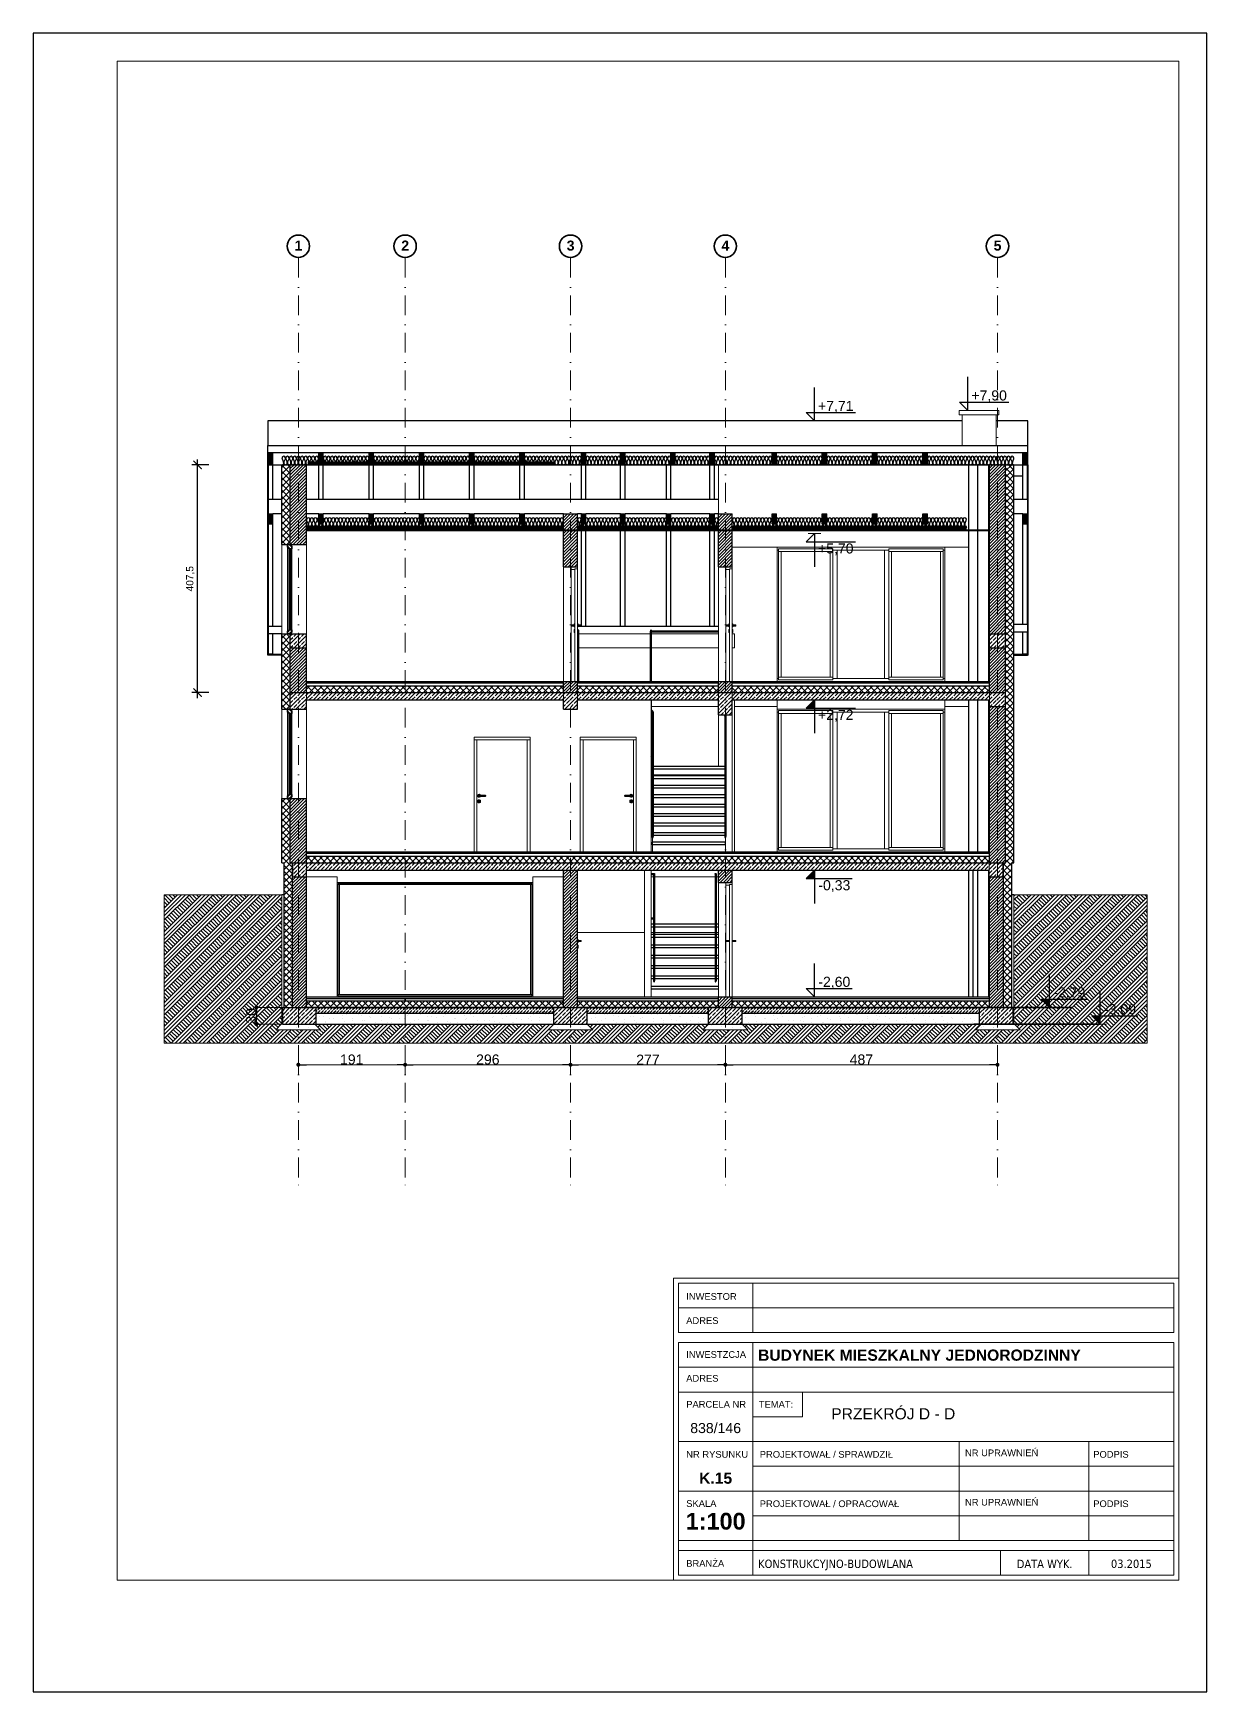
# Model space of a CAD drawing. Header units: millimetres. Extents: x 4647 to 73915, y -13612 to -8141.
# Drawn here: x 21668 to 23768, y -12578 to -9608 of the extents above; entities that cross this region are included whole.
import ezdxf
from ezdxf.enums import TextEntityAlignment as Align

# ---------------------------------------------------------------- set-up
doc = ezdxf.new("R2010")
doc.units = ezdxf.units.MM
doc.linetypes.add('Kropki i Kreski', pattern=[67.027776, 35.277777, -17.638888, 0, -14.111111])
for name, color, linetype in [('2D - Ogólne', 7, 'Continuous'), ('Columns', 7, 'Continuous'), ('Drzwi ArchiCAD', 7, 'Continuous'), ('Furniture & Equipment', 7, 'Continuous'), ('Konstrukcja - Dach', 7, 'Continuous'), ('Konstrukcja - Ogólne', 7, 'Continuous'), ('Konstrukcja - Siatka mod', 7, 'Continuous'), ('Konstrukcja - wieńce', 7, 'Continuous'), ('Konstrukcja - Ściany', 7, 'Continuous'), ('Konstrukcja - Ściany zew', 7, 'Continuous'), ('Okna ArchiCADa', 7, 'Continuous'), ('Structural - Bearing', 7, 'Continuous'), ('Structural - Combined', 7, 'Continuous'), ('Sytuacja - Teren', 7, 'Continuous'), ('WIDOK', 7, 'Continuous'), ('Wymiarowanie - Ogólne', 7, 'Continuous')]:
    doc.layers.add(name, color=color, linetype=linetype)
for name, color, linetype, lineweight in [('a_wymiary', 250, 'Continuous', 9), ('Konstrukcja - Siatka mod_Nr_Pióra__1', 7, 'Continuous', 5), ('Konstrukcja - Siatka mod_Nr_Pióra__7', 7, 'Continuous', 35), ('Opisy - Tekst_Nr_Pióra__1', 7, 'Continuous', 13), ('Opisy - Tekst_Nr_Pióra__7', 7, 'Continuous', 35)]:
    doc.layers.add(name, color=color, linetype=linetype, lineweight=lineweight)
doc.layers.add('Konstrukcja - Siatka mod_Nr_Pióra__4', color=7, linetype='Continuous', lineweight=5, true_color=0x029e21)
doc.layers.add('Opisy - Tekst_Nr_Pióra__2', color=7, linetype='Continuous', lineweight=15, true_color=0x7f7f7f)
doc.styles.add('GENERATED_STYLE_1', font='arialbd.ttf')
doc.styles.add('GENERATED_STYLE_2', font='tahoma.ttf')
doc.styles.add('GENERATED_STYLE_3', font='arial.ttf')
doc.styles.add('GENERATED_STYLE_4', font='arial.ttf')
doc.styles.get("Standard").update_dxf_attribs({"font": 'arial.ttf'})
doc.dimstyles.new('1-100', dxfattribs={"dimtxt": 13, "dimasz": 15, "dimexe": 10, "dimexo": 20, "dimgap": 5, "dimtad": 1, "dimdec": 1, "dimrnd": 0.5, "dimtxsty": 'Standard', "dimblk": 'ARCHTICK', "dimcen": 0.09, "dimdle": 10, "dimadec": 0, "dimazin": 0, "dimtfac": 1, "dimtdec": 1, "dimtofl": 0, "dimtmove": 0, "dimatfit": 3, "dimfxl": 10, "dimfxlon": 1, "dimtolj": 1, "dimtzin": 0, "dimarcsym": 0})

msp = doc.modelspace()

# ---------------------------------------------------------------- texts
at = {"layer": 'Opisy - Tekst_Nr_Pióra__2', "linetype": 'Continuous', "char_height": 12, "attachment_point": 1, "style": 'GENERATED_STYLE_4'}
for s, insert in [('{INWESTOR}', (22836.64, -11864.04)), ('{ADRES}', (22836.64, -11907.26)), ('{INWESTZCJA}', (22836.64, -11967.92)), ('{ADRES}', (22836.64, -12010.66)), ('{PARCELA NR}', (22836.64, -12057.11)), ('{TEMAT:}', (22966.55, -12057.2)), ('{NR RYSUNKU}', (22836.64, -12146.79)), ('{PROJEKTOWAŁ / SPRAWDZIŁ}', (22968.21, -12146.79)), ('{NR UPRAWNIEŃ}', (23335.45, -12144.03)), ('{PODPIS}', (23564.94, -12146.79)), ('{SKALA}', (22836.64, -12234.83)), ('{PROJEKTOWAŁ / OPRACOWAŁ}', (22968.21, -12235.19)), ('{NR UPRAWNIEŃ}', (23335.45, -12232.43)), ('{PODPIS}', (23564.94, -12235.19)), ('{BRANŻA}', (22836.64, -12342.08))]:
    msp.add_mtext(s, dxfattribs=dict(at, insert=insert))
at = {"layer": 'Opisy - Tekst_Nr_Pióra__7', "linetype": 'Continuous'}
for s, insert, char_height, attachment_point, style in [('{BUDYNEK MIESZKALNY JEDNORODZINNY}', (22965.26, -11965.09), 20, 1, 'GENERATED_STYLE_1'), ('{\\fArial|b0|i0|c238|p34;\\C70;PRZEKRÓJ D - D}', (23096.15, -12070.12), 20, 1, 'GENERATED_STYLE_1'), ('{838/146}', (22889.3, -12114.92), 18, 8, 'GENERATED_STYLE_3'), ('K.15', (22889.3, -12205.66), 20, 8, 'GENERATED_STYLE_1'), ('{1:100}', (22889.3, -12287.93), 30, 8, 'GENERATED_STYLE_1'), ('KONSTRUKCYJNO-BUDOWLANA', (22965.28, -12341.23), 15, 1, 'GENERATED_STYLE_2'), ('{DATA WYK.}', (23478.01, -12341.49), 15, 2, 'GENERATED_STYLE_2'), ('{03.2015}', (23633.14, -12341.23), 15, 2, 'GENERATED_STYLE_2')]:
    msp.add_mtext(s, dxfattribs=dict(at, insert=insert, char_height=char_height, attachment_point=attachment_point, style=style))
at = {"layer": 'Wymiarowanie - Ogólne', "color": 5, "style": 'GENERATED_STYLE_4'}
for s, p in [('+7,71', (23072.38, -10284.37)), ('+7,90', (23346.83, -10265.64)), ('+5,70', (23072.38, -10539.64)), ('+2,72', (23072.38, -10837.64)), ('-0,33', (23072.98, -11142.64)), ('-2,60', (23072.98, -11315.64)), ('-2,79', (23493.43, -11334.64)), ('-3,09', (23584.09, -11364.64))]:
    msp.add_text(s, height=18, dxfattribs=at).set_placement(p)
at = {"layer": 'Wymiarowanie - Ogólne', "lineweight": 20, "insert": (22058.2, -11367.57), "char_height": 18, "attachment_point": 5, "rotation": 90, "style": 'GENERATED_STYLE_3'}
msp.add_mtext('\\A1;30', dxfattribs=at)
at = {"layer": 'Wymiarowanie - Ogólne', "lineweight": 20, "char_height": 18, "attachment_point": 5, "style": 'GENERATED_STYLE_3'}
for s, insert in [('\\A1;191', (22238.14, -11445.8)), ('\\A1;296', (22481.64, -11445.8)), ('\\A1;277', (22768.14, -11445.95)), ('\\A1;487', (23150.14, -11445.8))]:
    msp.add_mtext(s, dxfattribs=dict(at, insert=insert))

# ---------------------------------------------------------------- blocks, each defined once
blk = doc.blocks.new('ARROWHEAD_11')
at = {"linetype": 'Continuous'}
blk.add_line((0, 0), (-1, 0), dxfattribs=at)
at = {"linetype": 'Continuous', "const_width": 0.25, "flags": 128}
blk.add_lwpolyline([(-0.125, 0, 1), (0.125, 0, 1)], format="xyb", close=True, dxfattribs=at)
blk = doc.blocks.new('Standardowy znacznik siatki_3')
at = {"layer": 'Konstrukcja - Siatka mod_Nr_Pióra__4', "linetype": 'Kropki i Kreski'}
for p, q in [((1, 0), (0, 0)), ((1, 0), (1660.6, 0)), ((1660.6, 0), (1661.6, 0))]:
    blk.add_line(p, q, dxfattribs=at)
blk.add_point((1, 0), dxfattribs=at)
blk.add_point((1, 0), dxfattribs=at)
at = {"layer": 'Konstrukcja - Siatka mod_Nr_Pióra__7', "linetype": 'Continuous'}
blk.add_circle((-20, 0), 20, dxfattribs=at)
at = {"layer": 'Konstrukcja - Siatka mod_Nr_Pióra__1', "style": 'GENERATED_STYLE_1'}
blk.add_attdef('AC_MarkerText_1', text='', height=18, rotation=90, dxfattribs=at).set_placement((-6.7, -6.8), align=Align.BOTTOM_LEFT)
blk = doc.blocks.new('Standardowy znacznik siatki_4')
at = {"layer": 'Konstrukcja - Siatka mod_Nr_Pióra__4', "linetype": 'Kropki i Kreski'}
for p, q in [((1, 0), (0, 0)), ((1, 0), (1660.6, 0)), ((1660.6, 0), (1661.6, 0))]:
    blk.add_line(p, q, dxfattribs=at)
blk.add_point((1, 0), dxfattribs=at)
blk.add_point((1, 0), dxfattribs=at)
at = {"layer": 'Konstrukcja - Siatka mod_Nr_Pióra__7', "linetype": 'Continuous'}
blk.add_circle((-20, 0), 20, dxfattribs=at)
at = {"layer": 'Konstrukcja - Siatka mod_Nr_Pióra__1', "style": 'GENERATED_STYLE_1'}
blk.add_attdef('AC_MarkerText_1', text='', height=18, rotation=90, dxfattribs=at).set_placement((-6.7, -6.8), align=Align.BOTTOM_LEFT)
blk = doc.blocks.new('Standardowy znacznik siatki_5')
at = {"layer": 'Konstrukcja - Siatka mod_Nr_Pióra__4', "linetype": 'Kropki i Kreski'}
for p, q in [((1, 0), (0, 0)), ((1, 0), (1660.6, 0)), ((1660.6, 0), (1661.6, 0))]:
    blk.add_line(p, q, dxfattribs=at)
blk.add_point((1, 0), dxfattribs=at)
blk.add_point((1, 0), dxfattribs=at)
at = {"layer": 'Konstrukcja - Siatka mod_Nr_Pióra__7', "linetype": 'Continuous'}
blk.add_circle((-20, 0), 20, dxfattribs=at)
at = {"layer": 'Konstrukcja - Siatka mod_Nr_Pióra__1', "style": 'GENERATED_STYLE_1'}
blk.add_attdef('AC_MarkerText_1', text='', height=18, rotation=90, dxfattribs=at).set_placement((-6.7, -6.8), align=Align.BOTTOM_LEFT)
blk = doc.blocks.new('Standardowy znacznik siatki_6')
at = {"layer": 'Konstrukcja - Siatka mod_Nr_Pióra__4', "linetype": 'Kropki i Kreski'}
for p, q in [((1, 0), (0, 0)), ((1, 0), (1660.6, 0)), ((1660.6, 0), (1661.6, 0))]:
    blk.add_line(p, q, dxfattribs=at)
blk.add_point((1, 0), dxfattribs=at)
blk.add_point((1, 0), dxfattribs=at)
at = {"layer": 'Konstrukcja - Siatka mod_Nr_Pióra__7', "linetype": 'Continuous'}
blk.add_circle((-20, 0), 20, dxfattribs=at)
at = {"layer": 'Konstrukcja - Siatka mod_Nr_Pióra__1', "style": 'GENERATED_STYLE_1'}
blk.add_attdef('AC_MarkerText_1', text='', height=18, rotation=90, dxfattribs=at).set_placement((-6.7, -6.8), align=Align.BOTTOM_LEFT)
blk = doc.blocks.new('Standardowy znacznik siatki_8')
at = {"layer": 'Konstrukcja - Siatka mod_Nr_Pióra__4', "linetype": 'Kropki i Kreski'}
for p, q in [((1, 0), (0, 0)), ((1, 0), (1660.6, 0)), ((1660.6, 0), (1661.6, 0))]:
    blk.add_line(p, q, dxfattribs=at)
blk.add_point((1, 0), dxfattribs=at)
blk.add_point((1, 0), dxfattribs=at)
at = {"layer": 'Konstrukcja - Siatka mod_Nr_Pióra__7', "linetype": 'Continuous'}
blk.add_circle((-20, 0), 20, dxfattribs=at)
at = {"layer": 'Konstrukcja - Siatka mod_Nr_Pióra__1', "style": 'GENERATED_STYLE_1'}
blk.add_attdef('AC_MarkerText_1', text='', height=18, rotation=90, dxfattribs=at).set_placement((-6.7, -6.8), align=Align.BOTTOM_LEFT)
blk = doc.blocks.new('_ArchTick')
at = {"color": 0, "linetype": 'ByBlock', "const_width": 0.15}
blk.add_lwpolyline([(-0.5, -0.5), (0.5, 0.5)], dxfattribs=at)
blk = doc.blocks.new('*D861')
at = {"layer": 'a_wymiary', "color": 0, "lineweight": -2, "transparency": 16777216}
for p, q in [((21982.3, -10381.2), (21952.3, -10381.2)), ((21962.3, -10798.6), (21962.3, -10371.2)), ((21982.3, -10788.6), (21952.3, -10788.6))]:
    blk.add_line(p, q, dxfattribs=at)
at = {"layer": 'DEFPOINTS', "color": 0, "transparency": 16777216}
for p in [(21962.3, -10381.2), (22157.1, -10381.2), (22157.1, -10788.6)]:
    blk.add_point(p, dxfattribs=at)
at = {"layer": 'a_wymiary', "color": 0, "lineweight": -2, "transparency": 16777216, "xscale": 15, "yscale": 15, "zscale": 15}
for p, rotation in [((21962.3, -10381.2), 90), ((21962.3, -10788.6), 270)]:
    blk.add_blockref('_ArchTick', p, dxfattribs=dict(at, rotation=rotation))
at = {"layer": 'a_wymiary', "color": 0, "transparency": 16777216, "insert": (21949.5, -10584.9), "char_height": 13, "attachment_point": 5, "rotation": 90}
blk.add_mtext('\\A1;407,5', dxfattribs=at)

# ---------------------------------------------------------------- dimensions: what is measured, and where the dimension line sits
at = {"layer": 'a_wymiary'}
dim = msp.add_linear_dim(base=(21962.35, -10381.16), p1=(22157.14, -10788.57), p2=(22157.14, -10381.16), angle=90, dimstyle='1-100', override={"dimfxl": 20}, dxfattribs=at)
dim.commit()
dim.dimension.update_dxf_attribs({"geometry": '*D861', "text_midpoint": (21949.54, -10584.86)})

# ---------------------------------------------------------------- hatches: boundary and pattern name
at = {"layer": 'Konstrukcja - Dach', "linetype": 'Continuous', "lineweight": 0}
for points in [[(22089.14, -10358.69), (22089.14, -10380.67), (22097.14, -10380.67), (22097.14, -10358.69)], [(22179.14, -10358.69), (22179.14, -10380.67), (22187.14, -10380.67), (22187.14, -10358.69)], [(22269.14, -10358.69), (22269.14, -10380.67), (22277.14, -10380.67), (22277.14, -10358.69)], [(22359.14, -10358.69), (22359.14, -10380.67), (22367.14, -10380.67), (22367.14, -10358.69)], [(22449.14, -10358.69), (22449.14, -10380.67), (22457.14, -10380.67), (22457.14, -10358.69)], [(22539.14, -10358.69), (22539.14, -10380.67), (22547.14, -10380.67), (22547.14, -10358.69)], [(22649.14, -10358.69), (22649.14, -10380.67), (22657.14, -10380.67), (22657.14, -10358.69)], [(22719.14, -10358.69), (22719.14, -10380.67), (22727.14, -10380.67), (22727.14, -10358.69)], [(22809.14, -10358.69), (22809.14, -10380.67), (22817.14, -10380.67), (22817.14, -10358.69)], [(22879.14, -10358.69), (22879.14, -10380.67), (22887.14, -10380.67), (22887.14, -10358.69)], [(22990.14, -10358.69), (22990.14, -10380.67), (22998.14, -10380.67), (22998.14, -10358.69)], [(23080.14, -10358.69), (23080.14, -10380.67), (23088.14, -10380.67), (23088.14, -10358.69)], [(23170.14, -10358.69), (23170.14, -10380.67), (23178.14, -10380.67), (23178.14, -10358.69)], [(23260.14, -10358.69), (23260.14, -10380.67), (23268.14, -10380.67), (23268.14, -10358.69)], [(23439.14, -10358.69), (23439.14, -10380.67), (23447.14, -10380.67), (23447.14, -10358.69)], [(22097.14, -10486.57), (22097.14, -10468.57), (22089.14, -10468.57), (22089.14, -10486.57)], [(22187.14, -10486.57), (22187.14, -10468.57), (22179.14, -10468.57), (22179.14, -10486.57)], [(22277.14, -10486.57), (22277.14, -10468.57), (22269.14, -10468.57), (22269.14, -10486.57)], [(22367.14, -10486.57), (22367.14, -10468.57), (22359.14, -10468.57), (22359.14, -10486.57)], [(22457.14, -10486.57), (22457.14, -10468.57), (22449.14, -10468.57), (22449.14, -10486.57)], [(22547.14, -10486.57), (22547.14, -10468.57), (22539.14, -10468.57), (22539.14, -10486.57)], [(22657.14, -10486.57), (22657.14, -10468.57), (22649.14, -10468.57), (22649.14, -10486.57)], [(22727.14, -10486.57), (22727.14, -10468.57), (22719.14, -10468.57), (22719.14, -10486.57)], [(22809.14, -10486.57), (22809.14, -10468.57), (22801.14, -10468.57), (22801.14, -10486.57)], [(22887.14, -10486.57), (22887.14, -10468.57), (22879.14, -10468.57), (22879.14, -10486.57)], [(22998.14, -10486.57), (22998.14, -10468.57), (22990.14, -10468.57), (22990.14, -10486.57)], [(23088.14, -10486.57), (23088.14, -10468.57), (23080.14, -10468.57), (23080.14, -10486.57)], [(23178.14, -10486.57), (23178.14, -10468.57), (23170.14, -10468.57), (23170.14, -10486.57)], [(23268.14, -10486.57), (23268.14, -10468.57), (23260.14, -10468.57), (23260.14, -10486.57)], [(23447.14, -10486.57), (23447.14, -10468.57), (23439.14, -10468.57), (23439.14, -10486.57)]]:
    msp.add_hatch(color=46, dxfattribs=at).paths.add_polyline_path(points, flags=0)
at = {"layer": 'Wymiarowanie - Ogólne', "linetype": 'Continuous', "lineweight": 25}
for points in [[(23066.27, -10801.57), (23051.27, -10816.57), (23066.27, -10816.57)], [(23066.27, -11106.57), (23051.27, -11121.57), (23066.27, -11121.57)], [(23486.72, -11352.57), (23471.72, -11337.57), (23486.72, -11337.57)], [(23577.39, -11382.57), (23562.39, -11367.57), (23577.39, -11367.57)]]:
    msp.add_hatch(color=161, dxfattribs=at).paths.add_polyline_path(points, flags=0)

# ---------------------------------------------------------------- linework, layer by layer
msp.add_lwpolyline([(21668.14, -12577.97), (23768.14, -12577.97), (23768.14, -9607.97), (21668.14, -9607.97)], close=True)
at = {"layer": '2D - Ogólne', "color": 171, "lineweight": 18}
msp.add_line((23325.15, -10291.57), (23396.15, -10291.57), dxfattribs=at)
at = {"layer": '2D - Ogólne'}
for p, q in [((22113.42, -10370.14), (22116.15, -10376.2)), ((22116.7, -10376.2), (22119.42, -10370.14)), ((22119.97, -10370.14), (22122.7, -10376.2)), ((22123.25, -10376.2), (22125.98, -10370.14)), ((22126.53, -10370.14), (22129.25, -10376.2)), ((22129.8, -10376.2), (22132.53, -10370.14)), ((22133.08, -10370.14), (22135.81, -10376.2)), ((22136.36, -10376.2), (22139.09, -10370.14)), ((22139.64, -10370.14), (22142.36, -10376.2)), ((22142.91, -10376.2), (22145.64, -10370.14)), ((22146.19, -10370.14), (22148.92, -10376.2)), ((22149.47, -10376.2), (22152.19, -10370.14)), ((22152.74, -10370.14), (22155.47, -10376.2)), ((22156.02, -10376.2), (22158.75, -10370.14)), ((22159.3, -10370.14), (22162.02, -10376.2)), ((22162.58, -10376.2), (22165.3, -10370.14)), ((22165.85, -10370.14), (22168.58, -10376.2)), ((22169.13, -10376.2), (22171.86, -10370.14)), ((22172.41, -10370.14), (22175.13, -10376.2)), ((22175.68, -10376.2), (22178.41, -10370.14)), ((22187.41, -10370.14), (22190.03, -10376.2)), ((22190.56, -10376.2), (22193.19, -10370.14)), ((22193.72, -10370.14), (22196.34, -10376.2)), ((22196.87, -10376.2), (22199.49, -10370.14)), ((22200.02, -10370.14), (22202.65, -10376.2)), ((22203.18, -10376.2), (22205.8, -10370.14)), ((22206.33, -10370.14), (22208.96, -10376.2)), ((22209.49, -10376.2), (22212.11, -10370.14)), ((22212.64, -10370.14), (22215.26, -10376.2)), ((22215.79, -10376.2), (22218.42, -10370.14)), ((22218.95, -10370.14), (22221.57, -10376.2)), ((22222.1, -10376.2), (22224.73, -10370.14)), ((22225.26, -10370.14), (22227.88, -10376.2)), ((22228.41, -10376.2), (22231.03, -10370.14)), ((22231.56, -10370.14), (22234.19, -10376.2)), ((22234.72, -10376.2), (22237.34, -10370.14)), ((22237.87, -10370.14), (22240.49, -10376.2)), ((22241.02, -10376.2), (22243.65, -10370.14)), ((22244.18, -10370.14), (22246.8, -10376.2)), ((22247.33, -10376.2), (22249.96, -10370.14)), ((22250.49, -10370.14), (22253.11, -10376.2)), ((22253.64, -10376.2), (22256.26, -10370.14)), ((22256.79, -10370.14), (22259.42, -10376.2)), ((22259.95, -10376.2), (22262.57, -10370.14)), ((22263.1, -10370.14), (22265.73, -10376.2)), ((22266.26, -10376.2), (22268.88, -10370.14)), ((22277.41, -10370.14), (22280.03, -10376.2)), ((22280.56, -10376.2), (22283.19, -10370.14)), ((22283.72, -10370.14), (22286.34, -10376.2)), ((22286.87, -10376.2), (22289.49, -10370.14)), ((22290.02, -10370.14), (22292.65, -10376.2)), ((22293.18, -10376.2), (22295.8, -10370.14)), ((22296.33, -10370.14), (22298.96, -10376.2)), ((22299.49, -10376.2), (22302.11, -10370.14)), ((22302.64, -10370.14), (22305.26, -10376.2)), ((22305.79, -10376.2), (22308.42, -10370.14)), ((22308.95, -10370.14), (22311.57, -10376.2)), ((22312.1, -10376.2), (22314.73, -10370.14)), ((22315.26, -10370.14), (22317.88, -10376.2)), ((22318.41, -10376.2), (22321.03, -10370.14)), ((22321.56, -10370.14), (22324.19, -10376.2)), ((22324.72, -10376.2), (22327.34, -10370.14)), ((22327.87, -10370.14), (22330.49, -10376.2)), ((22331.02, -10376.2), (22333.65, -10370.14)), ((22334.18, -10370.14), (22336.8, -10376.2)), ((22337.33, -10376.2), (22339.96, -10370.14)), ((22340.49, -10370.14), (22343.11, -10376.2)), ((22343.64, -10376.2), (22346.26, -10370.14)), ((22346.79, -10370.14), (22349.42, -10376.2)), ((22349.95, -10376.2), (22352.57, -10370.14)), ((22353.1, -10370.14), (22355.73, -10376.2)), ((22356.26, -10376.2), (22358.88, -10370.14)), ((22367.41, -10370.14), (22370.03, -10376.2)), ((22370.56, -10376.2), (22373.19, -10370.14)), ((22373.72, -10370.14), (22376.34, -10376.2)), ((22376.87, -10376.2), (22379.49, -10370.14)), ((22380.02, -10370.14), (22382.65, -10376.2)), ((22383.18, -10376.2), (22385.8, -10370.14)), ((22386.33, -10370.14), (22388.96, -10376.2)), ((22389.49, -10376.2), (22392.11, -10370.14)), ((22392.64, -10370.14), (22395.26, -10376.2)), ((22395.79, -10376.2), (22398.42, -10370.14)), ((22398.95, -10370.14), (22401.57, -10376.2)), ((22402.1, -10376.2), (22404.73, -10370.14)), ((22405.26, -10370.14), (22407.88, -10376.2)), ((22408.41, -10376.2), (22411.03, -10370.14)), ((22411.56, -10370.14), (22414.19, -10376.2)), ((22414.72, -10376.2), (22417.34, -10370.14)), ((22417.87, -10370.14), (22420.49, -10376.2)), ((22421.02, -10376.2), (22423.65, -10370.14)), ((22424.18, -10370.14), (22426.8, -10376.2)), ((22427.33, -10376.2), (22429.96, -10370.14)), ((22430.49, -10370.14), (22433.11, -10376.2)), ((22433.64, -10376.2), (22436.26, -10370.14)), ((22436.79, -10370.14), (22439.42, -10376.2)), ((22439.95, -10376.2), (22442.57, -10370.14)), ((22443.1, -10370.14), (22445.73, -10376.2)), ((22446.26, -10376.2), (22448.88, -10370.14)), ((22457.41, -10370.14), (22460.03, -10376.2)), ((22460.56, -10376.2), (22463.19, -10370.14)), ((22463.72, -10370.14), (22466.34, -10376.2)), ((22466.87, -10376.2), (22469.49, -10370.14)), ((22470.02, -10370.14), (22472.65, -10376.2)), ((22473.18, -10376.2), (22475.8, -10370.14)), ((22476.33, -10370.14), (22478.96, -10376.2)), ((22479.49, -10376.2), (22482.11, -10370.14)), ((22482.64, -10370.14), (22485.26, -10376.2)), ((22485.79, -10376.2), (22488.42, -10370.14)), ((22488.95, -10370.14), (22491.57, -10376.2)), ((22492.1, -10376.2), (22494.73, -10370.14)), ((22495.26, -10370.14), (22497.88, -10376.2)), ((22498.41, -10376.2), (22501.03, -10370.14)), ((22501.56, -10370.14), (22504.19, -10376.2)), ((22504.72, -10376.2), (22507.34, -10370.14)), ((22507.87, -10370.14), (22510.49, -10376.2)), ((22511.02, -10376.2), (22513.65, -10370.14)), ((22514.18, -10370.14), (22516.8, -10376.2)), ((22517.33, -10376.2), (22519.96, -10370.14)), ((22520.49, -10370.14), (22523.11, -10376.2)), ((22523.64, -10376.2), (22526.26, -10370.14)), ((22526.79, -10370.14), (22529.42, -10376.2)), ((22529.95, -10376.2), (22532.57, -10370.14)), ((22533.1, -10370.14), (22535.73, -10376.2)), ((22536.26, -10376.2), (22538.88, -10370.14)), ((22547.41, -10370.14), (22550.06, -10376.2)), ((22550.6, -10376.2), (22553.25, -10370.14)), ((22553.79, -10370.14), (22556.44, -10376.2)), ((22556.97, -10376.2), (22559.63, -10370.14)), ((22560.16, -10370.14), (22562.81, -10376.2)), ((22563.35, -10376.2), (22566, -10370.14)), ((22566.54, -10370.14), (22569.19, -10376.2)), ((22569.72, -10376.2), (22572.38, -10370.14)), ((22572.91, -10370.14), (22575.56, -10376.2)), ((22576.1, -10376.2), (22578.75, -10370.14)), ((22579.29, -10370.14), (22581.94, -10376.2)), ((22582.47, -10376.2), (22585.13, -10370.14)), ((22585.66, -10370.14), (22588.31, -10376.2)), ((22588.85, -10376.2), (22591.5, -10370.14)), ((22592.04, -10370.14), (22594.69, -10376.2)), ((22595.22, -10376.2), (22597.88, -10370.14)), ((22598.41, -10370.14), (22601.06, -10376.2)), ((22601.6, -10376.2), (22604.25, -10370.14)), ((22604.79, -10370.14), (22607.44, -10376.2)), ((22607.97, -10376.2), (22610.63, -10370.14)), ((22611.16, -10370.14), (22613.81, -10376.2)), ((22614.35, -10376.2), (22617, -10370.14)), ((22617.54, -10370.14), (22620.19, -10376.2)), ((22620.72, -10376.2), (22623.38, -10370.14)), ((22623.91, -10370.14), (22626.56, -10376.2)), ((22627.1, -10376.2), (22629.75, -10370.14)), ((22630.29, -10370.14), (22632.94, -10376.2)), ((22633.47, -10376.2), (22636.13, -10370.14)), ((22636.66, -10370.14), (22639.31, -10376.2)), ((22639.85, -10376.2), (22642.5, -10370.14)), ((22643.04, -10370.14), (22645.69, -10376.2)), ((22646.22, -10376.2), (22648.88, -10370.14)), ((22657.41, -10370.14), (22659.98, -10376.2)), ((22660.51, -10376.2), (22663.08, -10370.14)), ((22663.61, -10370.14), (22666.18, -10376.2)), ((22666.7, -10376.2), (22669.28, -10370.14)), ((22669.81, -10370.14), (22672.38, -10376.2)), ((22672.9, -10376.2), (22675.48, -10370.14)), ((22676.01, -10370.14), (22678.58, -10376.2)), ((22679.1, -10376.2), (22681.68, -10370.14)), ((22682.21, -10370.14), (22684.78, -10376.2)), ((22685.3, -10376.2), (22687.88, -10370.14)), ((22688.4, -10370.14), (22690.98, -10376.2)), ((22691.5, -10376.2), (22694.08, -10370.14)), ((22694.6, -10370.14), (22697.18, -10376.2)), ((22697.7, -10376.2), (22700.28, -10370.14)), ((22700.8, -10370.14), (22703.38, -10376.2)), ((22703.9, -10376.2), (22706.48, -10370.14)), ((22707, -10370.14), (22709.58, -10376.2)), ((22710.1, -10376.2), (22712.68, -10370.14)), ((22713.2, -10370.14), (22715.78, -10376.2)), ((22716.3, -10376.2), (22718.88, -10370.14)), ((22727.41, -10370.14), (22730.03, -10376.2)), ((22730.56, -10376.2), (22733.19, -10370.14)), ((22733.72, -10370.14), (22736.34, -10376.2)), ((22736.87, -10376.2), (22739.49, -10370.14)), ((22740.02, -10370.14), (22742.65, -10376.2)), ((22743.18, -10376.2), (22745.8, -10370.14)), ((22746.33, -10370.14), (22748.96, -10376.2)), ((22749.49, -10376.2), (22752.11, -10370.14)), ((22752.64, -10370.14), (22755.26, -10376.2)), ((22755.79, -10376.2), (22758.42, -10370.14)), ((22758.95, -10370.14), (22761.57, -10376.2)), ((22762.1, -10376.2), (22764.73, -10370.14)), ((22765.26, -10370.14), (22767.88, -10376.2)), ((22768.41, -10376.2), (22771.03, -10370.14)), ((22771.56, -10370.14), (22774.19, -10376.2)), ((22774.72, -10376.2), (22777.34, -10370.14)), ((22777.87, -10370.14), (22780.49, -10376.2)), ((22781.02, -10376.2), (22783.65, -10370.14)), ((22784.18, -10370.14), (22786.8, -10376.2)), ((22787.33, -10376.2), (22789.96, -10370.14)), ((22790.49, -10370.14), (22793.11, -10376.2)), ((22793.64, -10376.2), (22796.26, -10370.14)), ((22796.79, -10370.14), (22799.42, -10376.2)), ((22799.95, -10376.2), (22802.57, -10370.14)), ((22803.1, -10370.14), (22805.73, -10376.2)), ((22806.26, -10376.2), (22808.88, -10370.14)), ((22817.41, -10370.14), (22819.98, -10376.2)), ((22820.51, -10376.2), (22823.08, -10370.14)), ((22823.61, -10370.14), (22826.18, -10376.2)), ((22826.71, -10376.2), (22829.28, -10370.14)), ((22829.81, -10370.14), (22832.38, -10376.2)), ((22832.91, -10376.2), (22835.48, -10370.14)), ((22836.01, -10370.14), (22838.58, -10376.2)), ((22839.11, -10376.2), (22841.68, -10370.14)), ((22842.21, -10370.14), (22844.78, -10376.2)), ((22845.31, -10376.2), (22847.88, -10370.14)), ((22848.41, -10370.14), (22850.98, -10376.2)), ((22851.51, -10376.2), (22854.08, -10370.14)), ((22854.61, -10370.14), (22857.18, -10376.2)), ((22857.71, -10376.2), (22860.28, -10370.14)), ((22860.81, -10370.14), (22863.38, -10376.2)), ((22863.91, -10376.2), (22866.48, -10370.14)), ((22867.01, -10370.14), (22869.58, -10376.2)), ((22870.11, -10376.2), (22872.68, -10370.14)), ((22873.21, -10370.14), (22875.78, -10376.2)), ((22876.31, -10376.2), (22878.88, -10370.14)), ((22887.42, -10370.14), (22890.09, -10376.2)), ((22890.63, -10376.2), (22893.31, -10370.14)), ((22893.85, -10370.14), (22896.53, -10376.2)), ((22897.07, -10376.2), (22899.75, -10370.14)), ((22900.29, -10370.14), (22902.97, -10376.2)), ((22903.51, -10376.2), (22906.19, -10370.14)), ((22906.73, -10370.14), (22909.41, -10376.2)), ((22909.95, -10376.2), (22912.62, -10370.14)), ((22913.17, -10370.14), (22915.84, -10376.2)), ((22916.38, -10376.2), (22919.06, -10370.14)), ((22919.6, -10370.14), (22922.28, -10376.2)), ((22922.82, -10376.2), (22925.5, -10370.14)), ((22926.04, -10370.14), (22928.72, -10376.2)), ((22929.26, -10376.2), (22931.94, -10370.14)), ((22932.48, -10370.14), (22935.16, -10376.2)), ((22935.7, -10376.2), (22938.37, -10370.14)), ((22938.92, -10370.14), (22941.59, -10376.2)), ((22942.13, -10376.2), (22944.81, -10370.14)), ((22945.35, -10370.14), (22948.03, -10376.2)), ((22948.57, -10376.2), (22951.25, -10370.14)), ((22951.79, -10370.14), (22954.47, -10376.2)), ((22955.01, -10376.2), (22957.69, -10370.14)), ((22958.23, -10370.14), (22960.91, -10376.2)), ((22961.45, -10376.2), (22964.12, -10370.14)), ((22964.67, -10370.14), (22967.34, -10376.2)), ((22967.88, -10376.2), (22970.56, -10370.14)), ((22971.1, -10370.14), (22973.78, -10376.2)), ((22974.32, -10376.2), (22977, -10370.14)), ((22977.54, -10370.14), (22980.22, -10376.2)), ((22980.76, -10376.2), (22983.44, -10370.14)), ((22983.98, -10370.14), (22986.66, -10376.2)), ((22987.2, -10376.2), (22989.87, -10370.14)), ((22998.41, -10370.14), (23001.03, -10376.2)), ((23001.56, -10376.2), (23004.19, -10370.14)), ((23004.72, -10370.14), (23007.34, -10376.2)), ((23007.87, -10376.2), (23010.5, -10370.14)), ((23011.02, -10370.14), (23013.65, -10376.2)), ((23014.18, -10376.2), (23016.8, -10370.14)), ((23017.33, -10370.14), (23019.96, -10376.2)), ((23020.49, -10376.2), (23023.11, -10370.14)), ((23023.64, -10370.14), (23026.26, -10376.2)), ((23026.79, -10376.2), (23029.42, -10370.14)), ((23029.95, -10370.14), (23032.57, -10376.2)), ((23033.1, -10376.2), (23035.73, -10370.14)), ((23036.26, -10370.14), (23038.88, -10376.2)), ((23039.41, -10376.2), (23042.03, -10370.14)), ((23042.56, -10370.14), (23045.19, -10376.2)), ((23045.72, -10376.2), (23048.34, -10370.14)), ((23048.87, -10370.14), (23051.5, -10376.2)), ((23052.02, -10376.2), (23054.65, -10370.14)), ((23055.18, -10370.14), (23057.8, -10376.2)), ((23058.33, -10376.2), (23060.96, -10370.14)), ((23061.49, -10370.14), (23064.11, -10376.2)), ((23064.64, -10376.2), (23067.26, -10370.14)), ((23067.79, -10370.14), (23070.42, -10376.2)), ((23070.95, -10376.2), (23073.57, -10370.14)), ((23074.1, -10370.14), (23076.73, -10376.2)), ((23077.26, -10376.2), (23079.88, -10370.14)), ((23088.41, -10370.14), (23091.03, -10376.2)), ((23091.56, -10376.2), (23094.19, -10370.14)), ((23094.72, -10370.14), (23097.34, -10376.2)), ((23097.87, -10376.2), (23100.5, -10370.14)), ((23101.02, -10370.14), (23103.65, -10376.2)), ((23104.18, -10376.2), (23106.8, -10370.14)), ((23107.33, -10370.14), (23109.96, -10376.2)), ((23110.49, -10376.2), (23113.11, -10370.14)), ((23113.64, -10370.14), (23116.26, -10376.2)), ((23116.79, -10376.2), (23119.42, -10370.14)), ((23119.95, -10370.14), (23122.57, -10376.2)), ((23123.1, -10376.2), (23125.73, -10370.14)), ((23126.26, -10370.14), (23128.88, -10376.2)), ((23129.41, -10376.2), (23132.03, -10370.14)), ((23132.56, -10370.14), (23135.19, -10376.2)), ((23135.72, -10376.2), (23138.34, -10370.14)), ((23138.87, -10370.14), (23141.5, -10376.2)), ((23142.02, -10376.2), (23144.65, -10370.14)), ((23145.18, -10370.14), (23147.8, -10376.2)), ((23148.33, -10376.2), (23150.96, -10370.14)), ((23151.49, -10370.14), (23154.11, -10376.2)), ((23154.64, -10376.2), (23157.26, -10370.14)), ((23157.79, -10370.14), (23160.42, -10376.2)), ((23160.95, -10376.2), (23163.57, -10370.14)), ((23164.1, -10370.14), (23166.73, -10376.2)), ((23167.26, -10376.2), (23169.88, -10370.14)), ((23178.41, -10370.14), (23181.03, -10376.2)), ((23181.56, -10376.2), (23184.19, -10370.14)), ((23184.72, -10370.14), (23187.34, -10376.2)), ((23187.87, -10376.2), (23190.5, -10370.14)), ((23191.02, -10370.14), (23193.65, -10376.2)), ((23194.18, -10376.2), (23196.8, -10370.14)), ((23197.33, -10370.14), (23199.96, -10376.2)), ((23200.49, -10376.2), (23203.11, -10370.14)), ((23203.64, -10370.14), (23206.26, -10376.2)), ((23206.79, -10376.2), (23209.42, -10370.14)), ((23209.95, -10370.14), (23212.57, -10376.2)), ((23213.1, -10376.2), (23215.73, -10370.14)), ((23216.26, -10370.14), (23218.88, -10376.2)), ((23219.41, -10376.2), (23222.03, -10370.14)), ((23222.56, -10370.14), (23225.19, -10376.2)), ((23225.72, -10376.2), (23228.34, -10370.14)), ((23228.87, -10370.14), (23231.5, -10376.2)), ((23232.02, -10376.2), (23234.65, -10370.14)), ((23235.18, -10370.14), (23237.8, -10376.2)), ((23238.33, -10376.2), (23240.96, -10370.14)), ((23241.49, -10370.14), (23244.11, -10376.2)), ((23244.64, -10376.2), (23247.26, -10370.14)), ((23247.79, -10370.14), (23250.42, -10376.2)), ((23250.95, -10376.2), (23253.57, -10370.14)), ((23254.1, -10370.14), (23256.73, -10376.2)), ((23257.26, -10376.2), (23259.88, -10370.14)), ((23268.42, -10370.14), (23271.1, -10376.2)), ((23271.65, -10376.2), (23274.33, -10370.14)), ((23274.87, -10370.14), (23277.56, -10376.2)), ((23278.1, -10376.2), (23280.79, -10370.14)), ((23281.33, -10370.14), (23284.02, -10376.2)), ((23284.56, -10376.2), (23287.25, -10370.14)), ((23287.79, -10370.14), (23290.48, -10376.2)), ((23291.02, -10376.2), (23293.71, -10370.14)), ((23294.25, -10370.14), (23296.94, -10376.2)), ((23297.48, -10376.2), (23300.16, -10370.14)), ((23300.71, -10370.14), (23303.39, -10376.2)), ((23303.94, -10376.2), (23306.62, -10370.14)), ((23307.17, -10370.14), (23309.85, -10376.2)), ((23310.39, -10376.2), (23313.08, -10370.14)), ((23313.62, -10370.14), (23316.31, -10376.2)), ((23316.85, -10376.2), (23319.54, -10370.14)), ((23320.08, -10370.14), (23322.77, -10376.2)), ((23323.31, -10376.2), (23326, -10370.14)), ((23326.54, -10370.14), (23329.23, -10376.2)), ((23329.77, -10376.2), (23332.46, -10370.14)), ((23333, -10370.14), (23335.69, -10376.2)), ((23336.23, -10376.2), (23338.91, -10370.14)), ((23339.46, -10370.14), (23342.14, -10376.2)), ((23342.69, -10376.2), (23345.37, -10370.14)), ((23345.92, -10370.14), (23348.6, -10376.2)), ((23349.14, -10376.2), (23351.83, -10370.14)), ((23352.37, -10370.14), (23355.06, -10376.2)), ((23355.6, -10376.2), (23358.29, -10370.14)), ((23358.83, -10370.14), (23361.52, -10376.2)), ((23362.06, -10376.2), (23364.75, -10370.14)), ((23365.29, -10370.14), (23367.98, -10376.2)), ((23368.52, -10376.2), (23371.21, -10370.14)), ((23371.75, -10370.14), (23374.44, -10376.2)), ((23374.98, -10376.2), (23377.66, -10370.14)), ((23378.21, -10370.14), (23380.89, -10376.2)), ((23381.44, -10376.2), (23384.12, -10370.14)), ((23384.67, -10370.14), (23387.35, -10376.2)), ((23387.89, -10376.2), (23390.58, -10370.14)), ((23391.12, -10370.14), (23393.81, -10376.2)), ((23394.35, -10376.2), (23397.04, -10370.14)), ((23397.58, -10370.14), (23400.27, -10376.2)), ((23400.81, -10376.2), (23403.5, -10370.14)), ((23404.04, -10370.14), (23406.73, -10376.2)), ((23407.27, -10376.2), (23409.96, -10370.14)), ((23410.5, -10370.14), (23413.19, -10376.2)), ((23413.73, -10376.2), (23416.41, -10370.14)), ((23416.96, -10370.14), (23419.64, -10376.2)), ((23420.19, -10376.2), (23422.87, -10370.14)), ((22157.41, -10480.47), (22160.07, -10486.53)), ((22160.61, -10486.53), (22163.26, -10480.47)), ((22163.8, -10480.47), (22166.46, -10486.53)), ((22167, -10486.53), (22169.65, -10480.47)), ((22170.19, -10480.47), (22172.85, -10486.53)), ((22173.38, -10486.53), (22176.04, -10480.47)), ((22176.58, -10480.47), (22179.24, -10486.53)), ((22179.77, -10486.53), (22182.43, -10480.47)), ((22182.97, -10480.47), (22185.63, -10486.53)), ((22186.16, -10486.53), (22188.82, -10480.47)), ((22189.36, -10480.47), (22192.02, -10486.53)), ((22192.55, -10486.53), (22195.21, -10480.47)), ((22195.75, -10480.47), (22198.4, -10486.53)), ((22198.94, -10486.53), (22201.6, -10480.47)), ((22202.14, -10480.47), (22204.79, -10486.53)), ((22205.33, -10486.53), (22207.99, -10480.47)), ((22208.52, -10480.47), (22211.18, -10486.53)), ((22211.72, -10486.53), (22214.38, -10480.47)), ((22214.91, -10480.47), (22217.57, -10486.53)), ((22218.11, -10486.53), (22220.76, -10480.47)), ((22221.3, -10480.47), (22223.96, -10486.53)), ((22224.5, -10486.53), (22227.15, -10480.47)), ((22227.69, -10480.47), (22230.35, -10486.53)), ((22230.88, -10486.53), (22233.54, -10480.47)), ((22234.08, -10480.47), (22236.74, -10486.53)), ((22237.27, -10486.53), (22239.93, -10480.47)), ((22240.47, -10480.47), (22243.13, -10486.53)), ((22243.66, -10486.53), (22246.32, -10480.47)), ((22246.86, -10480.47), (22249.52, -10486.53)), ((22250.05, -10486.53), (22252.71, -10480.47)), ((22253.25, -10480.47), (22255.9, -10486.53)), ((22256.44, -10486.53), (22259.1, -10480.47)), ((22259.64, -10480.47), (22262.29, -10486.53)), ((22262.83, -10486.53), (22265.49, -10480.47)), ((22266.02, -10480.47), (22268.68, -10486.53)), ((22269.22, -10486.53), (22271.88, -10480.47)), ((22272.41, -10480.47), (22275.07, -10486.53)), ((22275.61, -10486.53), (22278.26, -10480.47)), ((22278.8, -10480.47), (22281.46, -10486.53)), ((22282, -10486.53), (22284.65, -10480.47)), ((22285.19, -10480.47), (22287.85, -10486.53)), ((22288.39, -10486.53), (22291.04, -10480.47)), ((22291.58, -10480.47), (22294.24, -10486.53)), ((22294.77, -10486.53), (22297.43, -10480.47)), ((22297.97, -10480.47), (22300.63, -10486.53)), ((22301.16, -10486.53), (22303.82, -10480.47)), ((22304.36, -10480.47), (22307.02, -10486.53)), ((22307.55, -10486.53), (22310.21, -10480.47)), ((22310.75, -10480.47), (22313.4, -10486.53)), ((22313.94, -10486.53), (22316.6, -10480.47)), ((22317.14, -10480.47), (22319.79, -10486.53)), ((22320.33, -10486.53), (22322.99, -10480.47)), ((22323.52, -10480.47), (22326.18, -10486.53)), ((22326.72, -10486.53), (22329.38, -10480.47)), ((22329.91, -10480.47), (22332.57, -10486.53)), ((22333.11, -10486.53), (22335.76, -10480.47)), ((22336.3, -10480.47), (22338.96, -10486.53)), ((22339.5, -10486.53), (22342.15, -10480.47)), ((22342.69, -10480.47), (22345.35, -10486.53)), ((22345.89, -10486.53), (22348.54, -10480.47)), ((22349.08, -10480.47), (22351.74, -10486.53)), ((22352.27, -10486.53), (22354.93, -10480.47)), ((22355.47, -10480.47), (22358.13, -10486.53)), ((22358.66, -10486.53), (22361.32, -10480.47)), ((22361.86, -10480.47), (22364.52, -10486.53)), ((22365.05, -10486.53), (22367.71, -10480.47)), ((22368.25, -10480.47), (22370.9, -10486.53)), ((22371.44, -10486.53), (22374.1, -10480.47)), ((22374.64, -10480.47), (22377.29, -10486.53)), ((22377.83, -10486.53), (22380.49, -10480.47)), ((22381.02, -10480.47), (22383.68, -10486.53)), ((22384.22, -10486.53), (22386.88, -10480.47)), ((22387.41, -10480.47), (22390.07, -10486.53)), ((22390.61, -10486.53), (22393.26, -10480.47)), ((22393.8, -10480.47), (22396.46, -10486.53)), ((22397, -10486.53), (22399.65, -10480.47)), ((22400.19, -10480.47), (22402.85, -10486.53)), ((22403.39, -10486.53), (22406.04, -10480.47)), ((22406.58, -10480.47), (22409.24, -10486.53)), ((22409.77, -10486.53), (22412.43, -10480.47)), ((22412.97, -10480.47), (22415.63, -10486.53)), ((22416.16, -10486.53), (22418.82, -10480.47)), ((22419.36, -10480.47), (22422.02, -10486.53)), ((22422.55, -10486.53), (22425.21, -10480.47)), ((22425.75, -10480.47), (22428.4, -10486.53)), ((22428.94, -10486.53), (22431.6, -10480.47)), ((22432.14, -10480.47), (22434.79, -10486.53)), ((22435.33, -10486.53), (22437.99, -10480.47)), ((22438.52, -10480.47), (22441.18, -10486.53)), ((22441.72, -10486.53), (22444.38, -10480.47)), ((22444.91, -10480.47), (22447.57, -10486.53)), ((22448.11, -10486.53), (22450.76, -10480.47)), ((22451.3, -10480.47), (22453.96, -10486.53)), ((22454.5, -10486.53), (22457.15, -10480.47)), ((22457.69, -10480.47), (22460.35, -10486.53)), ((22460.89, -10486.53), (22463.54, -10480.47)), ((22464.08, -10480.47), (22466.74, -10486.53)), ((22467.27, -10486.53), (22469.93, -10480.47)), ((22470.47, -10480.47), (22473.13, -10486.53)), ((22473.66, -10486.53), (22476.32, -10480.47)), ((22476.86, -10480.47), (22479.52, -10486.53)), ((22480.05, -10486.53), (22482.71, -10480.47)), ((22483.25, -10480.47), (22485.9, -10486.53)), ((22486.44, -10486.53), (22489.1, -10480.47)), ((22489.64, -10480.47), (22492.29, -10486.53)), ((22492.83, -10486.53), (22495.49, -10480.47)), ((22496.02, -10480.47), (22498.68, -10486.53)), ((22499.22, -10486.53), (22501.88, -10480.47)), ((22502.41, -10480.47), (22505.07, -10486.53)), ((22505.61, -10486.53), (22508.27, -10480.47)), ((22508.8, -10480.47), (22511.46, -10486.53)), ((22512, -10486.53), (22514.65, -10480.47)), ((22515.19, -10480.47), (22517.85, -10486.53)), ((22518.39, -10486.53), (22521.04, -10480.47)), ((22521.58, -10480.47), (22524.24, -10486.53)), ((22524.77, -10486.53), (22527.43, -10480.47)), ((22527.97, -10480.47), (22530.63, -10486.53)), ((22531.16, -10486.53), (22533.82, -10480.47)), ((22534.36, -10480.47), (22537.02, -10486.53)), ((22537.55, -10486.53), (22540.21, -10480.47)), ((22540.75, -10480.47), (22543.4, -10486.53)), ((22543.94, -10486.53), (22546.6, -10480.47)), ((22547.14, -10480.47), (22549.79, -10486.53)), ((22550.33, -10486.53), (22552.99, -10480.47)), ((22553.52, -10480.47), (22556.18, -10486.53)), ((22556.72, -10486.53), (22559.38, -10480.47)), ((22559.91, -10480.47), (22562.57, -10486.53)), ((22563.11, -10486.53), (22565.77, -10480.47)), ((22566.3, -10480.47), (22568.96, -10486.53)), ((22569.5, -10486.53), (22572.15, -10480.47)), ((22572.69, -10480.47), (22575.35, -10486.53)), ((22575.89, -10486.53), (22578.54, -10480.47)), ((22579.08, -10480.47), (22581.74, -10486.53)), ((22582.27, -10486.53), (22584.93, -10480.47)), ((22585.47, -10480.47), (22588.13, -10486.53)), ((22588.66, -10486.53), (22591.32, -10480.47)), ((22591.86, -10480.47), (22594.52, -10486.53)), ((22595.05, -10486.53), (22597.71, -10480.47)), ((22598.25, -10480.47), (22600.9, -10486.53)), ((22601.44, -10486.53), (22604.1, -10480.47)), ((22604.64, -10480.47), (22607.29, -10486.53)), ((22607.83, -10486.53), (22610.49, -10480.47)), ((22611.02, -10480.47), (22613.68, -10486.53)), ((22614.22, -10486.53), (22616.88, -10480.47)), ((22642.42, -10480.47), (22645.1, -10486.53)), ((22645.65, -10486.53), (22648.33, -10480.47)), ((22648.88, -10480.47), (22651.57, -10486.53)), ((22652.11, -10486.53), (22654.8, -10480.47)), ((22655.34, -10480.47), (22658.03, -10486.53)), ((22658.57, -10486.53), (22661.26, -10480.47)), ((22661.8, -10480.47), (22664.49, -10486.53)), ((22665.03, -10486.53), (22667.72, -10480.47)), ((22668.26, -10480.47), (22670.95, -10486.53)), ((22671.49, -10486.53), (22674.18, -10480.47)), ((22674.72, -10480.47), (22677.41, -10486.53)), ((22677.95, -10486.53), (22680.64, -10480.47)), ((22681.19, -10480.47), (22683.87, -10486.53)), ((22684.42, -10486.53), (22687.1, -10480.47)), ((22687.65, -10480.47), (22690.33, -10486.53)), ((22690.88, -10486.53), (22693.57, -10480.47)), ((22694.11, -10480.47), (22696.8, -10486.53)), ((22697.34, -10486.53), (22700.03, -10480.47)), ((22700.57, -10480.47), (22703.26, -10486.53)), ((22703.8, -10486.53), (22706.49, -10480.47)), ((22707.03, -10480.47), (22709.72, -10486.53)), ((22710.26, -10486.53), (22712.95, -10480.47)), ((22713.49, -10480.47), (22716.18, -10486.53)), ((22716.72, -10486.53), (22719.41, -10480.47)), ((22719.95, -10480.47), (22722.64, -10486.53)), ((22723.19, -10486.53), (22725.87, -10480.47)), ((22726.42, -10480.47), (22729.1, -10486.53)), ((22729.65, -10486.53), (22732.33, -10480.47)), ((22732.88, -10480.47), (22735.57, -10486.53)), ((22736.11, -10486.53), (22738.8, -10480.47)), ((22739.34, -10480.47), (22742.03, -10486.53)), ((22742.57, -10486.53), (22745.26, -10480.47)), ((22745.8, -10480.47), (22748.49, -10486.53)), ((22749.03, -10486.53), (22751.72, -10480.47)), ((22752.26, -10480.47), (22754.95, -10486.53)), ((22755.49, -10486.53), (22758.18, -10480.47)), ((22758.72, -10480.47), (22761.41, -10486.53)), ((22761.95, -10486.53), (22764.64, -10480.47)), ((22765.19, -10480.47), (22767.87, -10486.53)), ((22768.42, -10486.53), (22771.1, -10480.47)), ((22771.65, -10480.47), (22774.33, -10486.53)), ((22774.88, -10486.53), (22777.57, -10480.47)), ((22778.11, -10480.47), (22780.8, -10486.53)), ((22781.34, -10486.53), (22784.03, -10480.47)), ((22784.57, -10480.47), (22787.26, -10486.53)), ((22787.8, -10486.53), (22790.49, -10480.47)), ((22791.03, -10480.47), (22793.72, -10486.53)), ((22794.26, -10486.53), (22796.95, -10480.47)), ((22797.49, -10480.47), (22800.18, -10486.53)), ((22800.72, -10486.53), (22803.41, -10480.47)), ((22803.95, -10480.47), (22806.64, -10486.53)), ((22807.19, -10486.53), (22809.87, -10480.47)), ((22810.42, -10480.47), (22813.1, -10486.53)), ((22813.65, -10486.53), (22816.33, -10480.47)), ((22816.88, -10480.47), (22819.57, -10486.53)), ((22820.11, -10486.53), (22822.8, -10480.47)), ((22823.34, -10480.47), (22826.03, -10486.53)), ((22826.57, -10486.53), (22829.26, -10480.47)), ((22829.8, -10480.47), (22832.49, -10486.53)), ((22833.03, -10486.53), (22835.72, -10480.47)), ((22836.26, -10480.47), (22838.95, -10486.53)), ((22839.49, -10486.53), (22842.18, -10480.47)), ((22842.72, -10480.47), (22845.41, -10486.53)), ((22845.95, -10486.53), (22848.64, -10480.47)), ((22849.19, -10480.47), (22851.87, -10486.53)), ((22852.42, -10486.53), (22855.1, -10480.47)), ((22855.65, -10480.47), (22858.33, -10486.53)), ((22858.88, -10486.53), (22861.57, -10480.47)), ((22862.11, -10480.47), (22864.8, -10486.53)), ((22865.34, -10486.53), (22868.03, -10480.47)), ((22868.57, -10480.47), (22871.26, -10486.53)), ((22871.8, -10486.53), (22874.49, -10480.47)), ((22875.03, -10480.47), (22877.72, -10486.53)), ((22878.26, -10486.53), (22880.95, -10480.47)), ((22881.49, -10480.47), (22884.18, -10486.53)), ((22884.72, -10486.53), (22887.41, -10480.47)), ((22887.95, -10480.47), (22890.64, -10486.53)), ((22891.19, -10486.53), (22893.87, -10480.47)), ((22919.41, -10480.47), (22922.05, -10486.53)), ((22922.58, -10486.53), (22925.23, -10480.47)), ((22925.76, -10480.47), (22928.4, -10486.53)), ((22928.93, -10486.53), (22931.57, -10480.47)), ((22932.11, -10480.47), (22934.75, -10486.53)), ((22935.28, -10486.53), (22937.92, -10480.47)), ((22938.45, -10480.47), (22941.09, -10486.53)), ((22941.63, -10486.53), (22944.27, -10480.47)), ((22944.8, -10480.47), (22947.44, -10486.53)), ((22947.97, -10486.53), (22950.62, -10480.47)), ((22951.15, -10480.47), (22953.79, -10486.53)), ((22954.32, -10486.53), (22956.96, -10480.47)), ((22957.5, -10480.47), (22960.14, -10486.53)), ((22960.67, -10486.53), (22963.31, -10480.47)), ((22963.84, -10480.47), (22966.48, -10486.53)), ((22967.02, -10486.53), (22969.66, -10480.47)), ((22970.19, -10480.47), (22972.83, -10486.53)), ((22973.37, -10486.53), (22976.01, -10480.47)), ((22976.54, -10480.47), (22979.18, -10486.53)), ((22979.71, -10486.53), (22982.35, -10480.47)), ((22982.89, -10480.47), (22985.53, -10486.53)), ((22986.06, -10486.53), (22988.7, -10480.47)), ((22989.23, -10480.47), (22991.87, -10486.53)), ((22992.41, -10486.53), (22995.05, -10480.47)), ((22995.58, -10480.47), (22998.22, -10486.53)), ((22998.76, -10486.53), (23001.4, -10480.47)), ((23001.93, -10480.47), (23004.57, -10486.53)), ((23005.1, -10486.53), (23007.74, -10480.47)), ((23008.28, -10480.47), (23010.92, -10486.53)), ((23011.45, -10486.53), (23014.09, -10480.47)), ((23014.62, -10480.47), (23017.27, -10486.53)), ((23017.8, -10486.53), (23020.44, -10480.47)), ((23020.97, -10480.47), (23023.61, -10486.53)), ((23024.15, -10486.53), (23026.79, -10480.47)), ((23027.32, -10480.47), (23029.96, -10486.53)), ((23030.49, -10486.53), (23033.13, -10480.47)), ((23033.67, -10480.47), (23036.31, -10486.53)), ((23036.84, -10486.53), (23039.48, -10480.47)), ((23040.01, -10480.47), (23042.66, -10486.53)), ((23043.19, -10486.53), (23045.83, -10480.47)), ((23046.36, -10480.47), (23049, -10486.53)), ((23049.54, -10486.53), (23052.18, -10480.47)), ((23052.71, -10480.47), (23055.35, -10486.53)), ((23055.88, -10486.53), (23058.52, -10480.47)), ((23059.06, -10480.47), (23061.7, -10486.53)), ((23062.23, -10486.53), (23064.87, -10480.47)), ((23065.41, -10480.47), (23068.05, -10486.53)), ((23068.58, -10486.53), (23071.22, -10480.47)), ((23071.75, -10480.47), (23074.39, -10486.53)), ((23074.93, -10486.53), (23077.57, -10480.47)), ((23078.1, -10480.47), (23080.74, -10486.53)), ((23081.27, -10486.53), (23083.91, -10480.47)), ((23084.45, -10480.47), (23087.09, -10486.53)), ((23087.62, -10486.53), (23090.26, -10480.47)), ((23090.8, -10480.47), (23093.44, -10486.53)), ((23093.97, -10486.53), (23096.61, -10480.47)), ((23097.14, -10480.47), (23099.78, -10486.53)), ((23100.32, -10486.53), (23102.96, -10480.47)), ((23103.49, -10480.47), (23106.13, -10486.53)), ((23106.66, -10486.53), (23109.3, -10480.47)), ((23109.84, -10480.47), (23112.48, -10486.53)), ((23113.01, -10486.53), (23115.65, -10480.47)), ((23116.19, -10480.47), (23118.83, -10486.53)), ((23119.36, -10486.53), (23122, -10480.47)), ((23122.53, -10480.47), (23125.17, -10486.53)), ((23125.71, -10486.53), (23128.35, -10480.47)), ((23128.88, -10480.47), (23131.52, -10486.53)), ((23132.05, -10486.53), (23134.69, -10480.47)), ((23135.23, -10480.47), (23137.87, -10486.53)), ((23138.4, -10486.53), (23141.04, -10480.47)), ((23141.58, -10480.47), (23144.22, -10486.53)), ((23144.75, -10486.53), (23147.39, -10480.47)), ((23147.92, -10480.47), (23150.56, -10486.53)), ((23151.1, -10486.53), (23153.74, -10480.47)), ((23154.27, -10480.47), (23156.91, -10486.53)), ((23157.44, -10486.53), (23160.09, -10480.47)), ((23160.62, -10480.47), (23163.26, -10486.53)), ((23163.79, -10486.53), (23166.43, -10480.47)), ((23166.97, -10480.47), (23169.61, -10486.53)), ((23170.14, -10486.53), (23172.78, -10480.47)), ((23173.31, -10480.47), (23175.95, -10486.53)), ((23176.49, -10486.53), (23179.13, -10480.47)), ((23179.66, -10480.47), (23182.3, -10486.53)), ((23182.83, -10486.53), (23185.48, -10480.47)), ((23186.01, -10480.47), (23188.65, -10486.53)), ((23189.18, -10486.53), (23191.82, -10480.47)), ((23192.36, -10480.47), (23195, -10486.53)), ((23195.53, -10486.53), (23198.17, -10480.47)), ((23198.7, -10480.47), (23201.34, -10486.53)), ((23201.88, -10486.53), (23204.52, -10480.47)), ((23205.05, -10480.47), (23207.69, -10486.53)), ((23208.23, -10486.53), (23210.87, -10480.47)), ((23211.4, -10480.47), (23214.04, -10486.53)), ((23214.57, -10486.53), (23217.21, -10480.47)), ((23217.75, -10480.47), (23220.39, -10486.53)), ((23220.92, -10486.53), (23223.56, -10480.47)), ((23224.09, -10480.47), (23226.73, -10486.53)), ((23227.27, -10486.53), (23229.91, -10480.47)), ((23230.44, -10480.47), (23233.08, -10486.53)), ((23233.62, -10486.53), (23236.26, -10480.47)), ((23236.79, -10480.47), (23239.43, -10486.53)), ((23239.96, -10486.53), (23242.6, -10480.47)), ((23243.14, -10480.47), (23245.78, -10486.53)), ((23246.31, -10486.53), (23248.95, -10480.47)), ((23249.48, -10480.47), (23252.13, -10486.53)), ((23252.66, -10486.53), (23255.3, -10480.47)), ((23255.83, -10480.47), (23258.47, -10486.53)), ((23259.01, -10486.53), (23261.65, -10480.47)), ((23262.18, -10480.47), (23264.82, -10486.53)), ((23265.35, -10486.53), (23267.99, -10480.47)), ((23268.53, -10480.47), (23271.17, -10486.53)), ((23271.7, -10486.53), (23274.34, -10480.47)), ((23274.87, -10480.47), (23277.52, -10486.53)), ((23278.05, -10486.53), (23280.69, -10480.47)), ((23281.22, -10480.47), (23283.86, -10486.53)), ((23284.4, -10486.53), (23287.04, -10480.47)), ((23287.57, -10480.47), (23290.21, -10486.53)), ((23290.74, -10486.53), (23293.38, -10480.47)), ((23293.92, -10480.47), (23296.56, -10486.53)), ((23297.09, -10486.53), (23299.73, -10480.47)), ((23300.27, -10480.47), (23302.91, -10486.53)), ((23303.44, -10486.53), (23306.08, -10480.47)), ((23306.61, -10480.47), (23309.25, -10486.53)), ((23309.79, -10486.53), (23312.43, -10480.47)), ((23312.96, -10480.47), (23315.6, -10486.53)), ((23316.13, -10486.53), (23318.77, -10480.47)), ((23319.31, -10480.47), (23321.95, -10486.53)), ((23322.48, -10486.53), (23325.12, -10480.47)), ((23325.66, -10480.47), (23328.3, -10486.53)), ((23328.83, -10486.53), (23331.47, -10480.47)), ((23332, -10480.47), (23334.64, -10486.53)), ((23335.18, -10486.53), (23337.82, -10480.47))]:
    msp.add_line(p, q, dxfattribs=at)
at = {"layer": '2D - Ogólne', "color": 5, "lineweight": 35}
for p, q in [((23525.76, -11352.57), (23351.35, -11352.57)), ((23577.39, -11382.57), (23351.35, -11382.57))]:
    msp.add_line(p, q, dxfattribs=at)
at = {"layer": '2D - Ogólne'}
for centre, major_axis, ratio, start_param, end_param in [((22116.42, -10368.86), (3.28, 0), 0.9734981, 5.8703915, 9.8375713), ((22113.14, -10377.48), (3.28, 0), 0.9734981, 4.712389, 6.6959787), ((22119.7, -10377.48), (3.28, 0), 0.9734981, 2.7287999, 6.6959791), ((22122.98, -10368.86), (3.28, 0), 0.9734981, 5.8703915, 9.8375713), ((22126.25, -10377.48), (3.28, 0), 0.9734981, 2.7287999, 6.6959791), ((22129.53, -10368.86), (3.28, 0), 0.9734981, 5.8703915, 9.8375713), ((22132.81, -10377.48), (3.28, 0), 0.9734981, 2.7287999, 6.6959791), ((22136.08, -10368.86), (3.28, 0), 0.9734981, 5.8703915, 9.8375713), ((22139.36, -10377.48), (3.28, 0), 0.9734981, 2.7287999, 6.6959791), ((22142.64, -10368.86), (3.28, 0), 0.9734981, 5.8703915, 9.8375713), ((22145.91, -10377.48), (3.28, 0), 0.9734981, 2.7287999, 6.6959791), ((22149.19, -10368.86), (3.28, 0), 0.9734981, 5.8703915, 9.8375713), ((22152.47, -10377.48), (3.28, 0), 0.9734981, 2.7287999, 6.6959791), ((22155.75, -10368.86), (3.28, 0), 0.9734981, 5.8703915, 9.8375713), ((22159.02, -10377.48), (3.28, 0), 0.9734981, 2.7287999, 6.6959791), ((22162.3, -10368.86), (3.28, 0), 0.9734981, 5.8703915, 9.8375713), ((22165.58, -10377.48), (3.28, 0), 0.9734981, 2.7287999, 6.6959791), ((22168.85, -10368.86), (3.28, 0), 0.9734981, 5.8703915, 9.8375713), ((22172.13, -10377.48), (3.28, 0), 0.9734981, 2.7287999, 6.6959791), ((22175.41, -10368.86), (3.28, 0), 0.9734981, 5.8703915, 9.8375713), ((22178.68, -10377.48), (3.28, 0), 0.9734981, 2.7287999, 4.712389), ((22190.3, -10368.86), (0, 3.19), 0.9886134, 4.2995952, 8.2667749), ((22187.14, -10377.48), (0, 3.19), 0.9886134, 3.1415927, 5.1251824), ((22193.45, -10377.48), (0, 3.19), 0.9886134, 1.1580036, 5.1251827), ((22196.61, -10368.86), (0, 3.19), 0.9886134, 4.2995952, 8.2667749), ((22199.76, -10377.48), (0, 3.19), 0.9886134, 1.1580036, 5.1251827), ((22202.91, -10368.86), (0, 3.19), 0.9886134, 4.2995952, 8.2667749), ((22206.07, -10377.48), (0, 3.19), 0.9886134, 1.1580036, 5.1251827), ((22209.22, -10368.86), (0, 3.19), 0.9886134, 4.2995952, 8.2667749), ((22212.38, -10377.48), (0, 3.19), 0.9886134, 1.1580036, 5.1251827), ((22215.53, -10368.86), (0, 3.19), 0.9886134, 4.2995952, 8.2667749), ((22218.68, -10377.48), (0, 3.19), 0.9886134, 1.1580036, 5.1251827), ((22221.84, -10368.86), (0, 3.19), 0.9886134, 4.2995952, 8.2667749), ((22224.99, -10377.48), (0, 3.19), 0.9886134, 1.1580036, 5.1251827), ((22228.14, -10368.86), (0, 3.19), 0.9886134, 4.2995952, 8.2667749), ((22231.3, -10377.48), (0, 3.19), 0.9886134, 1.1580036, 5.1251827), ((22234.45, -10368.86), (0, 3.19), 0.9886134, 4.2995952, 8.2667749), ((22237.61, -10377.48), (0, 3.19), 0.9886134, 1.1580036, 5.1251827), ((22240.76, -10368.86), (0, 3.19), 0.9886134, 4.2995952, 8.2667749), ((22243.91, -10377.48), (0, 3.19), 0.9886134, 1.1580036, 5.1251827), ((22247.07, -10368.86), (0, 3.19), 0.9886134, 4.2995952, 8.2667749), ((22250.22, -10377.48), (0, 3.19), 0.9886134, 1.1580036, 5.1251827), ((22253.38, -10368.86), (0, 3.19), 0.9886134, 4.2995952, 8.2667749), ((22256.53, -10377.48), (0, 3.19), 0.9886134, 1.1580036, 5.1251827), ((22259.68, -10368.86), (0, 3.19), 0.9886134, 4.2995952, 8.2667749), ((22262.84, -10377.48), (0, 3.19), 0.9886134, 1.1580036, 5.1251827), ((22265.99, -10368.86), (0, 3.19), 0.9886134, 4.2995952, 8.2667749), ((22269.14, -10377.48), (0, 3.19), 0.9886134, 1.1580036, 3.1415927), ((22280.3, -10368.86), (0, 3.19), 0.9886134, 4.2995952, 8.2667749), ((22277.14, -10377.48), (0, 3.19), 0.9886134, 3.1415927, 5.1251824), ((22283.45, -10377.48), (0, 3.19), 0.9886134, 1.1580036, 5.1251827), ((22286.61, -10368.86), (0, 3.19), 0.9886134, 4.2995952, 8.2667749), ((22289.76, -10377.48), (0, 3.19), 0.9886134, 1.1580036, 5.1251827), ((22292.91, -10368.86), (0, 3.19), 0.9886134, 4.2995952, 8.2667749), ((22296.07, -10377.48), (0, 3.19), 0.9886134, 1.1580036, 5.1251827), ((22299.22, -10368.86), (0, 3.19), 0.9886134, 4.2995952, 8.2667749), ((22302.38, -10377.48), (0, 3.19), 0.9886134, 1.1580036, 5.1251827), ((22305.53, -10368.86), (0, 3.19), 0.9886134, 4.2995952, 8.2667749), ((22308.68, -10377.48), (0, 3.19), 0.9886134, 1.1580036, 5.1251827), ((22311.84, -10368.86), (0, 3.19), 0.9886134, 4.2995952, 8.2667749), ((22314.99, -10377.48), (0, 3.19), 0.9886134, 1.1580036, 5.1251827), ((22318.14, -10368.86), (0, 3.19), 0.9886134, 4.2995952, 8.2667749), ((22321.3, -10377.48), (0, 3.19), 0.9886134, 1.1580036, 5.1251827), ((22324.45, -10368.86), (0, 3.19), 0.9886134, 4.2995952, 8.2667749), ((22327.61, -10377.48), (0, 3.19), 0.9886134, 1.1580036, 5.1251827), ((22330.76, -10368.86), (0, 3.19), 0.9886134, 4.2995952, 8.2667749), ((22333.91, -10377.48), (0, 3.19), 0.9886134, 1.1580036, 5.1251827), ((22337.07, -10368.86), (0, 3.19), 0.9886134, 4.2995952, 8.2667749), ((22340.22, -10377.48), (0, 3.19), 0.9886134, 1.1580036, 5.1251827), ((22343.38, -10368.86), (0, 3.19), 0.9886134, 4.2995952, 8.2667749), ((22346.53, -10377.48), (0, 3.19), 0.9886134, 1.1580036, 5.1251827), ((22349.68, -10368.86), (0, 3.19), 0.9886134, 4.2995952, 8.2667749), ((22352.84, -10377.48), (0, 3.19), 0.9886134, 1.1580036, 5.1251827), ((22355.99, -10368.86), (0, 3.19), 0.9886134, 4.2995952, 8.2667749), ((22359.14, -10377.48), (0, 3.19), 0.9886134, 1.1580036, 3.1415927), ((22370.3, -10368.86), (0, 3.19), 0.9886134, 4.2995952, 8.2667749), ((22367.14, -10377.48), (0, 3.19), 0.9886134, 3.1415927, 5.1251824), ((22373.45, -10377.48), (0, 3.19), 0.9886134, 1.1580036, 5.1251827), ((22376.61, -10368.86), (0, 3.19), 0.9886134, 4.2995952, 8.2667749), ((22379.76, -10377.48), (0, 3.19), 0.9886134, 1.1580036, 5.1251827), ((22382.91, -10368.86), (0, 3.19), 0.9886134, 4.2995952, 8.2667749), ((22386.07, -10377.48), (0, 3.19), 0.9886134, 1.1580036, 5.1251827), ((22389.22, -10368.86), (0, 3.19), 0.9886134, 4.2995952, 8.2667749), ((22392.38, -10377.48), (0, 3.19), 0.9886134, 1.1580036, 5.1251827), ((22395.53, -10368.86), (0, 3.19), 0.9886134, 4.2995952, 8.2667749), ((22398.68, -10377.48), (0, 3.19), 0.9886134, 1.1580036, 5.1251827), ((22401.84, -10368.86), (0, 3.19), 0.9886134, 4.2995952, 8.2667749), ((22404.99, -10377.48), (0, 3.19), 0.9886134, 1.1580036, 5.1251827), ((22408.14, -10368.86), (0, 3.19), 0.9886134, 4.2995952, 8.2667749), ((22411.3, -10377.48), (0, 3.19), 0.9886134, 1.1580036, 5.1251827), ((22414.45, -10368.86), (0, 3.19), 0.9886134, 4.2995952, 8.2667749), ((22417.61, -10377.48), (0, 3.19), 0.9886134, 1.1580036, 5.1251827), ((22420.76, -10368.86), (0, 3.19), 0.9886134, 4.2995952, 8.2667749), ((22423.91, -10377.48), (0, 3.19), 0.9886134, 1.1580036, 5.1251827), ((22427.07, -10368.86), (0, 3.19), 0.9886134, 4.2995952, 8.2667749), ((22430.22, -10377.48), (0, 3.19), 0.9886134, 1.1580036, 5.1251827), ((22433.38, -10368.86), (0, 3.19), 0.9886134, 4.2995952, 8.2667749), ((22436.53, -10377.48), (0, 3.19), 0.9886134, 1.1580036, 5.1251827), ((22439.68, -10368.86), (0, 3.19), 0.9886134, 4.2995952, 8.2667749), ((22442.84, -10377.48), (0, 3.19), 0.9886134, 1.1580036, 5.1251827), ((22445.99, -10368.86), (0, 3.19), 0.9886134, 4.2995952, 8.2667749), ((22449.14, -10377.48), (0, 3.19), 0.9886134, 1.1580036, 3.1415927), ((22460.3, -10368.86), (0, 3.19), 0.9886134, 4.2995952, 8.2667749), ((22457.14, -10377.48), (0, 3.19), 0.9886134, 3.1415927, 5.1251824), ((22463.45, -10377.48), (0, 3.19), 0.9886134, 1.1580036, 5.1251827), ((22466.61, -10368.86), (0, 3.19), 0.9886134, 4.2995952, 8.2667749), ((22469.76, -10377.48), (0, 3.19), 0.9886134, 1.1580036, 5.1251827), ((22472.91, -10368.86), (0, 3.19), 0.9886134, 4.2995952, 8.2667749), ((22476.07, -10377.48), (0, 3.19), 0.9886134, 1.1580036, 5.1251827), ((22479.22, -10368.86), (0, 3.19), 0.9886134, 4.2995952, 8.2667749), ((22482.38, -10377.48), (0, 3.19), 0.9886134, 1.1580036, 5.1251827), ((22485.53, -10368.86), (0, 3.19), 0.9886134, 4.2995952, 8.2667749), ((22488.68, -10377.48), (0, 3.19), 0.9886134, 1.1580036, 5.1251827), ((22491.84, -10368.86), (0, 3.19), 0.9886134, 4.2995952, 8.2667749), ((22494.99, -10377.48), (0, 3.19), 0.9886134, 1.1580036, 5.1251827), ((22498.14, -10368.86), (0, 3.19), 0.9886134, 4.2995952, 8.2667749), ((22501.3, -10377.48), (0, 3.19), 0.9886134, 1.1580036, 5.1251827), ((22504.45, -10368.86), (0, 3.19), 0.9886134, 4.2995952, 8.2667749), ((22507.61, -10377.48), (0, 3.19), 0.9886134, 1.1580036, 5.1251827), ((22510.76, -10368.86), (0, 3.19), 0.9886134, 4.2995952, 8.2667749), ((22513.91, -10377.48), (0, 3.19), 0.9886134, 1.1580036, 5.1251827), ((22517.07, -10368.86), (0, 3.19), 0.9886134, 4.2995952, 8.2667749), ((22520.22, -10377.48), (0, 3.19), 0.9886134, 1.1580036, 5.1251827), ((22523.38, -10368.86), (0, 3.19), 0.9886134, 4.2995952, 8.2667749), ((22526.53, -10377.48), (0, 3.19), 0.9886134, 1.1580036, 5.1251827), ((22529.68, -10368.86), (0, 3.19), 0.9886134, 4.2995952, 8.2667749), ((22532.84, -10377.48), (0, 3.19), 0.9886134, 1.1580036, 5.1251827), ((22535.99, -10368.86), (0, 3.19), 0.9886134, 4.2995952, 8.2667749), ((22539.14, -10377.48), (0, 3.19), 0.9886134, 1.1580036, 3.1415927), ((22550.33, -10368.86), (0, 3.19), 0.9991648, 4.2995952, 8.2667749), ((22547.14, -10377.48), (0, 3.19), 0.9991648, 3.1415927, 5.1251824), ((22553.52, -10377.48), (0, 3.19), 0.9991648, 1.1580036, 5.1251827), ((22556.71, -10368.86), (0, 3.19), 0.9991648, 4.2995952, 8.2667749), ((22559.89, -10377.48), (0, 3.19), 0.9991648, 1.1580036, 5.1251827), ((22563.08, -10368.86), (0, 3.19), 0.9991648, 4.2995952, 8.2667749), ((22566.27, -10377.48), (0, 3.19), 0.9991648, 1.1580036, 5.1251827), ((22569.46, -10368.86), (0, 3.19), 0.9991648, 4.2995952, 8.2667749), ((22572.64, -10377.48), (0, 3.19), 0.9991648, 1.1580036, 5.1251827), ((22575.83, -10368.86), (0, 3.19), 0.9991648, 4.2995952, 8.2667749), ((22579.02, -10377.48), (0, 3.19), 0.9991648, 1.1580036, 5.1251827), ((22582.21, -10368.86), (0, 3.19), 0.9991648, 4.2995952, 8.2667749), ((22585.39, -10377.48), (0, 3.19), 0.9991648, 1.1580036, 5.1251827), ((22588.58, -10368.86), (0, 3.19), 0.9991648, 4.2995952, 8.2667749), ((22591.77, -10377.48), (0, 3.19), 0.9991648, 1.1580036, 5.1251827), ((22594.96, -10368.86), (0, 3.19), 0.9991648, 4.2995952, 8.2667749), ((22598.14, -10377.48), (0, 3.19), 0.9991648, 1.1580036, 5.1251827), ((22601.33, -10368.86), (0, 3.19), 0.9991648, 4.2995952, 8.2667749), ((22604.52, -10377.48), (0, 3.19), 0.9991648, 1.1580036, 5.1251827), ((22607.71, -10368.86), (0, 3.19), 0.9991648, 4.2995952, 8.2667749), ((22610.89, -10377.48), (0, 3.19), 0.9991648, 1.1580036, 5.1251827), ((22614.08, -10368.86), (0, 3.19), 0.9991648, 4.2995952, 8.2667749), ((22617.27, -10377.48), (0, 3.19), 0.9991648, 1.1580036, 5.1251827), ((22620.46, -10368.86), (0, 3.19), 0.9991648, 4.2995952, 8.2667749), ((22623.64, -10377.48), (0, 3.19), 0.9991648, 1.1580036, 5.1251827), ((22626.83, -10368.86), (0, 3.19), 0.9991648, 4.2995952, 8.2667749), ((22630.02, -10377.48), (0, 3.19), 0.9991648, 1.1580036, 5.1251827), ((22633.21, -10368.86), (0, 3.19), 0.9991648, 4.2995952, 8.2667749), ((22636.39, -10377.48), (0, 3.19), 0.9991648, 1.1580036, 5.1251827), ((22639.58, -10368.86), (0, 3.19), 0.9991648, 4.2995952, 8.2667749), ((22642.77, -10377.48), (0, 3.19), 0.9991648, 1.1580036, 5.1251827), ((22645.96, -10368.86), (0, 3.19), 0.9991648, 4.2995952, 8.2667749), ((22649.14, -10377.48), (0, 3.19), 0.9991648, 1.1580036, 3.1415927), ((22660.24, -10368.86), (0, 3.19), 0.9717312, 4.2995952, 8.2667749), ((22657.14, -10377.48), (0, 3.19), 0.9717312, 3.1415927, 5.1251824), ((22663.34, -10377.48), (0, 3.19), 0.9717312, 1.1580036, 5.1251827), ((22666.44, -10368.86), (0, 3.19), 0.9717312, 4.2995952, 8.2667749), ((22669.54, -10377.48), (0, 3.19), 0.9717312, 1.1580036, 5.1251827), ((22672.64, -10368.86), (0, 3.19), 0.9717312, 4.2995952, 8.2667749), ((22675.74, -10377.48), (0, 3.19), 0.9717312, 1.1580036, 5.1251827), ((22678.84, -10368.86), (0, 3.19), 0.9717312, 4.2995952, 8.2667749), ((22681.94, -10377.48), (0, 3.19), 0.9717312, 1.1580036, 5.1251827), ((22685.04, -10368.86), (0, 3.19), 0.9717312, 4.2995952, 8.2667749), ((22688.14, -10377.48), (0, 3.19), 0.9717312, 1.1580036, 5.1251827), ((22691.24, -10368.86), (0, 3.19), 0.9717312, 4.2995952, 8.2667749), ((22694.34, -10377.48), (0, 3.19), 0.9717312, 1.1580036, 5.1251827), ((22697.44, -10368.86), (0, 3.19), 0.9717312, 4.2995952, 8.2667749), ((22700.54, -10377.48), (0, 3.19), 0.9717312, 1.1580036, 5.1251827), ((22703.64, -10368.86), (0, 3.19), 0.9717312, 4.2995952, 8.2667749), ((22706.74, -10377.48), (0, 3.19), 0.9717312, 1.1580036, 5.1251827), ((22709.84, -10368.86), (0, 3.19), 0.9717312, 4.2995952, 8.2667749), ((22712.94, -10377.48), (0, 3.19), 0.9717312, 1.1580036, 5.1251827), ((22716.04, -10368.86), (0, 3.19), 0.9717312, 4.2995952, 8.2667749), ((22719.14, -10377.48), (0, 3.19), 0.9717312, 1.1580036, 3.1415927), ((22730.3, -10368.86), (0, 3.19), 0.9886134, 4.2995952, 8.2667749), ((22727.14, -10377.48), (0, 3.19), 0.9886134, 3.1415927, 5.1251824), ((22733.45, -10377.48), (0, 3.19), 0.9886134, 1.1580036, 5.1251827), ((22736.61, -10368.86), (0, 3.19), 0.9886134, 4.2995952, 8.2667749), ((22739.76, -10377.48), (0, 3.19), 0.9886134, 1.1580036, 5.1251827), ((22742.91, -10368.86), (0, 3.19), 0.9886134, 4.2995952, 8.2667749), ((22746.07, -10377.48), (0, 3.19), 0.9886134, 1.1580036, 5.1251827), ((22749.22, -10368.86), (0, 3.19), 0.9886134, 4.2995952, 8.2667749), ((22752.38, -10377.48), (0, 3.19), 0.9886134, 1.1580036, 5.1251827), ((22755.53, -10368.86), (0, 3.19), 0.9886134, 4.2995952, 8.2667749), ((22758.68, -10377.48), (0, 3.19), 0.9886134, 1.1580036, 5.1251827), ((22761.84, -10368.86), (0, 3.19), 0.9886134, 4.2995952, 8.2667749), ((22764.99, -10377.48), (0, 3.19), 0.9886134, 1.1580036, 5.1251827), ((22768.14, -10368.86), (0, 3.19), 0.9886134, 4.2995952, 8.2667749), ((22771.3, -10377.48), (0, 3.19), 0.9886134, 1.1580036, 5.1251827), ((22774.45, -10368.86), (0, 3.19), 0.9886134, 4.2995952, 8.2667749), ((22777.61, -10377.48), (0, 3.19), 0.9886134, 1.1580036, 5.1251827), ((22780.76, -10368.86), (0, 3.19), 0.9886134, 4.2995952, 8.2667749), ((22783.91, -10377.48), (0, 3.19), 0.9886134, 1.1580036, 5.1251827), ((22787.07, -10368.86), (0, 3.19), 0.9886134, 4.2995952, 8.2667749), ((22790.22, -10377.48), (0, 3.19), 0.9886134, 1.1580036, 5.1251827), ((22793.38, -10368.86), (0, 3.19), 0.9886134, 4.2995952, 8.2667749), ((22796.53, -10377.48), (0, 3.19), 0.9886134, 1.1580036, 5.1251827), ((22799.68, -10368.86), (0, 3.19), 0.9886134, 4.2995952, 8.2667749), ((22802.84, -10377.48), (0, 3.19), 0.9886134, 1.1580036, 5.1251827), ((22805.99, -10368.86), (0, 3.19), 0.9886134, 4.2995952, 8.2667749), ((22809.14, -10377.48), (0, 3.19), 0.9886134, 1.1580036, 3.1415927), ((22820.24, -10368.86), (0, 3.19), 0.9717312, 4.2995952, 8.2667749), ((22817.14, -10377.48), (0, 3.19), 0.9717312, 3.1415927, 5.1251824), ((22823.34, -10377.48), (0, 3.19), 0.9717312, 1.1580036, 5.1251827), ((22826.44, -10368.86), (0, 3.19), 0.9717312, 4.2995952, 8.2667749), ((22829.54, -10377.48), (0, 3.19), 0.9717312, 1.1580036, 5.1251827), ((22832.64, -10368.86), (0, 3.19), 0.9717312, 4.2995952, 8.2667749), ((22835.74, -10377.48), (0, 3.19), 0.9717312, 1.1580036, 5.1251827), ((22838.84, -10368.86), (0, 3.19), 0.9717312, 4.2995952, 8.2667749), ((22841.94, -10377.48), (0, 3.19), 0.9717312, 1.1580036, 5.1251827), ((22845.04, -10368.86), (0, 3.19), 0.9717312, 4.2995952, 8.2667749), ((22848.14, -10377.48), (0, 3.19), 0.9717312, 1.1580036, 5.1251827), ((22851.24, -10368.86), (0, 3.19), 0.9717312, 4.2995952, 8.2667749), ((22854.34, -10377.48), (0, 3.19), 0.9717312, 1.1580036, 5.1251827), ((22857.44, -10368.86), (0, 3.19), 0.9717312, 4.2995952, 8.2667749), ((22860.54, -10377.48), (0, 3.19), 0.9717312, 1.1580036, 5.1251827), ((22863.64, -10368.86), (0, 3.19), 0.9717312, 4.2995952, 8.2667749), ((22866.74, -10377.48), (0, 3.19), 0.9717312, 1.1580036, 5.1251827), ((22869.84, -10368.86), (0, 3.19), 0.9717312, 4.2995952, 8.2667749), ((22872.94, -10377.48), (0, 3.19), 0.9717312, 1.1580036, 5.1251827), ((22876.04, -10368.86), (0, 3.19), 0.9717312, 4.2995952, 8.2667749), ((22879.14, -10377.48), (0, 3.19), 0.9717312, 1.1580036, 3.1415927), ((22890.36, -10368.86), (3.22, 0), 0.9911215, 5.8703915, 9.8375713), ((22887.14, -10377.48), (3.22, 0), 0.9911215, 4.712389, 6.6959787), ((22893.58, -10377.48), (3.22, 0), 0.9911215, 2.7287999, 6.6959791), ((22896.8, -10368.86), (3.22, 0), 0.9911215, 5.8703915, 9.8375713), ((22900.02, -10377.48), (3.22, 0), 0.9911215, 2.7287999, 6.6959791), ((22903.24, -10368.86), (3.22, 0), 0.9911215, 5.8703915, 9.8375713), ((22906.46, -10377.48), (3.22, 0), 0.9911215, 2.7287999, 6.6959791), ((22909.68, -10368.86), (3.22, 0), 0.9911215, 5.8703915, 9.8375713), ((22912.89, -10377.48), (3.22, 0), 0.9911215, 2.7287999, 6.6959791), ((22916.11, -10368.86), (3.22, 0), 0.9911215, 5.8703915, 9.8375713), ((22919.33, -10377.48), (3.22, 0), 0.9911215, 2.7287999, 6.6959791), ((22922.55, -10368.86), (3.22, 0), 0.9911215, 5.8703915, 9.8375713), ((22925.77, -10377.48), (3.22, 0), 0.9911215, 2.7287999, 6.6959791), ((22928.99, -10368.86), (3.22, 0), 0.9911215, 5.8703915, 9.8375713), ((22932.21, -10377.48), (3.22, 0), 0.9911215, 2.7287999, 6.6959791), ((22935.43, -10368.86), (3.22, 0), 0.9911215, 5.8703915, 9.8375713), ((22938.64, -10377.48), (3.22, 0), 0.9911215, 2.7287999, 6.6959791), ((22941.86, -10368.86), (3.22, 0), 0.9911215, 5.8703915, 9.8375713), ((22945.08, -10377.48), (3.22, 0), 0.9911215, 2.7287999, 6.6959791), ((22948.3, -10368.86), (3.22, 0), 0.9911215, 5.8703915, 9.8375713), ((22951.52, -10377.48), (3.22, 0), 0.9911215, 2.7287999, 6.6959791), ((22954.74, -10368.86), (3.22, 0), 0.9911215, 5.8703915, 9.8375713), ((22957.96, -10377.48), (3.22, 0), 0.9911215, 2.7287999, 6.6959791), ((22961.18, -10368.86), (3.22, 0), 0.9911215, 5.8703915, 9.8375713), ((22964.39, -10377.48), (3.22, 0), 0.9911215, 2.7287999, 6.6959791), ((22967.61, -10368.86), (3.22, 0), 0.9911215, 5.8703915, 9.8375713), ((22970.83, -10377.48), (3.22, 0), 0.9911215, 2.7287999, 6.6959791), ((22974.05, -10368.86), (3.22, 0), 0.9911215, 5.8703915, 9.8375713), ((22977.27, -10377.48), (3.22, 0), 0.9911215, 2.7287999, 6.6959791), ((22980.49, -10368.86), (3.22, 0), 0.9911215, 5.8703915, 9.8375713), ((22983.71, -10377.48), (3.22, 0), 0.9911215, 2.7287999, 6.6959791), ((22986.93, -10368.86), (3.22, 0), 0.9911215, 5.8703915, 9.8375713), ((22990.14, -10377.48), (3.22, 0), 0.9911215, 2.7287999, 4.712389), ((23001.3, -10368.86), (0, 3.19), 0.9886134, 4.2995952, 8.2667749), ((22998.14, -10377.48), (0, 3.19), 0.9886134, 3.1415927, 5.1251824), ((23004.45, -10377.48), (0, 3.19), 0.9886134, 1.1580036, 5.1251827), ((23007.61, -10368.86), (0, 3.19), 0.9886134, 4.2995952, 8.2667749), ((23010.76, -10377.48), (0, 3.19), 0.9886134, 1.1580036, 5.1251827), ((23013.91, -10368.86), (0, 3.19), 0.9886134, 4.2995952, 8.2667749), ((23017.07, -10377.48), (0, 3.19), 0.9886134, 1.1580036, 5.1251827), ((23020.22, -10368.86), (0, 3.19), 0.9886134, 4.2995952, 8.2667749), ((23023.38, -10377.48), (0, 3.19), 0.9886134, 1.1580036, 5.1251827), ((23026.53, -10368.86), (0, 3.19), 0.9886134, 4.2995952, 8.2667749), ((23029.68, -10377.48), (0, 3.19), 0.9886134, 1.1580036, 5.1251827), ((23032.84, -10368.86), (0, 3.19), 0.9886134, 4.2995952, 8.2667749), ((23035.99, -10377.48), (0, 3.19), 0.9886134, 1.1580036, 5.1251827), ((23039.14, -10368.86), (0, 3.19), 0.9886134, 4.2995952, 8.2667749), ((23042.3, -10377.48), (0, 3.19), 0.9886134, 1.1580036, 5.1251827), ((23045.45, -10368.86), (0, 3.19), 0.9886134, 4.2995952, 8.2667749), ((23048.61, -10377.48), (0, 3.19), 0.9886134, 1.1580036, 5.1251827), ((23051.76, -10368.86), (0, 3.19), 0.9886134, 4.2995952, 8.2667749), ((23054.91, -10377.48), (0, 3.19), 0.9886134, 1.1580036, 5.1251827), ((23058.07, -10368.86), (0, 3.19), 0.9886134, 4.2995952, 8.2667749), ((23061.22, -10377.48), (0, 3.19), 0.9886134, 1.1580036, 5.1251827), ((23064.38, -10368.86), (0, 3.19), 0.9886134, 4.2995952, 8.2667749), ((23067.53, -10377.48), (0, 3.19), 0.9886134, 1.1580036, 5.1251827), ((23070.68, -10368.86), (0, 3.19), 0.9886134, 4.2995952, 8.2667749), ((23073.84, -10377.48), (0, 3.19), 0.9886134, 1.1580036, 5.1251827), ((23076.99, -10368.86), (0, 3.19), 0.9886134, 4.2995952, 8.2667749), ((23080.14, -10377.48), (0, 3.19), 0.9886134, 1.1580036, 3.1415927), ((23091.3, -10368.86), (0, 3.19), 0.9886134, 4.2995952, 8.2667749), ((23088.14, -10377.48), (0, 3.19), 0.9886134, 3.1415927, 5.1251824), ((23094.45, -10377.48), (0, 3.19), 0.9886134, 1.1580036, 5.1251827), ((23097.61, -10368.86), (0, 3.19), 0.9886134, 4.2995952, 8.2667749), ((23100.76, -10377.48), (0, 3.19), 0.9886134, 1.1580036, 5.1251827), ((23103.91, -10368.86), (0, 3.19), 0.9886134, 4.2995952, 8.2667749), ((23107.07, -10377.48), (0, 3.19), 0.9886134, 1.1580036, 5.1251827), ((23110.22, -10368.86), (0, 3.19), 0.9886134, 4.2995952, 8.2667749), ((23113.38, -10377.48), (0, 3.19), 0.9886134, 1.1580036, 5.1251827), ((23116.53, -10368.86), (0, 3.19), 0.9886134, 4.2995952, 8.2667749), ((23119.68, -10377.48), (0, 3.19), 0.9886134, 1.1580036, 5.1251827), ((23122.84, -10368.86), (0, 3.19), 0.9886134, 4.2995952, 8.2667749), ((23125.99, -10377.48), (0, 3.19), 0.9886134, 1.1580036, 5.1251827), ((23129.14, -10368.86), (0, 3.19), 0.9886134, 4.2995952, 8.2667749), ((23132.3, -10377.48), (0, 3.19), 0.9886134, 1.1580036, 5.1251827), ((23135.45, -10368.86), (0, 3.19), 0.9886134, 4.2995952, 8.2667749), ((23138.61, -10377.48), (0, 3.19), 0.9886134, 1.1580036, 5.1251827), ((23141.76, -10368.86), (0, 3.19), 0.9886134, 4.2995952, 8.2667749), ((23144.91, -10377.48), (0, 3.19), 0.9886134, 1.1580036, 5.1251827), ((23148.07, -10368.86), (0, 3.19), 0.9886134, 4.2995952, 8.2667749), ((23151.22, -10377.48), (0, 3.19), 0.9886134, 1.1580036, 5.1251827), ((23154.38, -10368.86), (0, 3.19), 0.9886134, 4.2995952, 8.2667749), ((23157.53, -10377.48), (0, 3.19), 0.9886134, 1.1580036, 5.1251827), ((23160.68, -10368.86), (0, 3.19), 0.9886134, 4.2995952, 8.2667749), ((23163.84, -10377.48), (0, 3.19), 0.9886134, 1.1580036, 5.1251827), ((23166.99, -10368.86), (0, 3.19), 0.9886134, 4.2995952, 8.2667749), ((23170.14, -10377.48), (0, 3.19), 0.9886134, 1.1580036, 3.1415927), ((23181.3, -10368.86), (0, 3.19), 0.9886134, 4.2995952, 8.2667749), ((23178.14, -10377.48), (0, 3.19), 0.9886134, 3.1415927, 5.1251824), ((23184.45, -10377.48), (0, 3.19), 0.9886134, 1.1580036, 5.1251827), ((23187.61, -10368.86), (0, 3.19), 0.9886134, 4.2995952, 8.2667749), ((23190.76, -10377.48), (0, 3.19), 0.9886134, 1.1580036, 5.1251827), ((23193.91, -10368.86), (0, 3.19), 0.9886134, 4.2995952, 8.2667749), ((23197.07, -10377.48), (0, 3.19), 0.9886134, 1.1580036, 5.1251827), ((23200.22, -10368.86), (0, 3.19), 0.9886134, 4.2995952, 8.2667749), ((23203.38, -10377.48), (0, 3.19), 0.9886134, 1.1580036, 5.1251827), ((23206.53, -10368.86), (0, 3.19), 0.9886134, 4.2995952, 8.2667749), ((23209.68, -10377.48), (0, 3.19), 0.9886134, 1.1580036, 5.1251827), ((23212.84, -10368.86), (0, 3.19), 0.9886134, 4.2995952, 8.2667749), ((23215.99, -10377.48), (0, 3.19), 0.9886134, 1.1580036, 5.1251827), ((23219.14, -10368.86), (0, 3.19), 0.9886134, 4.2995952, 8.2667749), ((23222.3, -10377.48), (0, 3.19), 0.9886134, 1.1580036, 5.1251827), ((23225.45, -10368.86), (0, 3.19), 0.9886134, 4.2995952, 8.2667749), ((23228.61, -10377.48), (0, 3.19), 0.9886134, 1.1580036, 5.1251827), ((23231.76, -10368.86), (0, 3.19), 0.9886134, 4.2995952, 8.2667749), ((23234.91, -10377.48), (0, 3.19), 0.9886134, 1.1580036, 5.1251827), ((23238.07, -10368.86), (0, 3.19), 0.9886134, 4.2995952, 8.2667749), ((23241.22, -10377.48), (0, 3.19), 0.9886134, 1.1580036, 5.1251827), ((23244.38, -10368.86), (0, 3.19), 0.9886134, 4.2995952, 8.2667749), ((23247.53, -10377.48), (0, 3.19), 0.9886134, 1.1580036, 5.1251827), ((23250.68, -10368.86), (0, 3.19), 0.9886134, 4.2995952, 8.2667749), ((23253.84, -10377.48), (0, 3.19), 0.9886134, 1.1580036, 5.1251827), ((23256.99, -10368.86), (0, 3.19), 0.9886134, 4.2995952, 8.2667749), ((23260.14, -10377.48), (0, 3.19), 0.9886134, 1.1580036, 3.1415927), ((23271.37, -10368.86), (3.23, 0), 0.9879258, 5.8703915, 9.8375713), ((23268.14, -10377.48), (3.23, 0), 0.9879258, 4.712389, 6.6959787), ((23274.6, -10377.48), (3.23, 0), 0.9879258, 2.7287999, 6.6959791), ((23277.83, -10368.86), (3.23, 0), 0.9879258, 5.8703915, 9.8375713), ((23281.06, -10377.48), (3.23, 0), 0.9879258, 2.7287999, 6.6959791), ((23284.29, -10368.86), (3.23, 0), 0.9879258, 5.8703915, 9.8375713), ((23287.52, -10377.48), (3.23, 0), 0.9879258, 2.7287999, 6.6959791), ((23290.75, -10368.86), (3.23, 0), 0.9879258, 5.8703915, 9.8375713), ((23293.98, -10377.48), (3.23, 0), 0.9879258, 2.7287999, 6.6959791), ((23297.21, -10368.86), (3.23, 0), 0.9879258, 5.8703915, 9.8375713), ((23300.44, -10377.48), (3.23, 0), 0.9879258, 2.7287999, 6.6959791), ((23303.67, -10368.86), (3.23, 0), 0.9879258, 5.8703915, 9.8375713), ((23306.89, -10377.48), (3.23, 0), 0.9879258, 2.7287999, 6.6959791), ((23310.12, -10368.86), (3.23, 0), 0.9879258, 5.8703915, 9.8375713), ((23313.35, -10377.48), (3.23, 0), 0.9879258, 2.7287999, 6.6959791), ((23316.58, -10368.86), (3.23, 0), 0.9879258, 5.8703915, 9.8375713), ((23319.81, -10377.48), (3.23, 0), 0.9879258, 2.7287999, 6.6959791), ((23323.04, -10368.86), (3.23, 0), 0.9879258, 5.8703915, 9.8375713), ((23326.27, -10377.48), (3.23, 0), 0.9879258, 2.7287999, 6.6959791), ((23329.5, -10368.86), (3.23, 0), 0.9879258, 5.8703915, 9.8375713), ((23332.73, -10377.48), (3.23, 0), 0.9879258, 2.7287999, 6.6959791), ((23335.96, -10368.86), (3.23, 0), 0.9879258, 5.8703915, 9.8375713), ((23339.19, -10377.48), (3.23, 0), 0.9879258, 2.7287999, 6.6959791), ((23342.42, -10368.86), (3.23, 0), 0.9879258, 5.8703915, 9.8375713), ((23345.64, -10377.48), (3.23, 0), 0.9879258, 2.7287999, 6.6959791), ((23348.87, -10368.86), (3.23, 0), 0.9879258, 5.8703915, 9.8375713), ((23352.1, -10377.48), (3.23, 0), 0.9879258, 2.7287999, 6.6959791), ((23355.33, -10368.86), (3.23, 0), 0.9879258, 5.8703915, 9.8375713), ((23358.56, -10377.48), (3.23, 0), 0.9879258, 2.7287999, 6.6959791), ((23361.79, -10368.86), (3.23, 0), 0.9879258, 5.8703915, 9.8375713), ((23365.02, -10377.48), (3.23, 0), 0.9879258, 2.7287999, 6.6959791), ((23368.25, -10368.86), (3.23, 0), 0.9879258, 5.8703915, 9.8375713), ((23371.48, -10377.48), (3.23, 0), 0.9879258, 2.7287999, 6.6959791), ((23374.71, -10368.86), (3.23, 0), 0.9879258, 5.8703915, 9.8375713), ((23377.94, -10377.48), (3.23, 0), 0.9879258, 2.7287999, 6.6959791), ((23381.17, -10368.86), (3.23, 0), 0.9879258, 5.8703915, 9.8375713), ((23384.39, -10377.48), (3.23, 0), 0.9879258, 2.7287999, 6.6959791), ((23387.62, -10368.86), (3.23, 0), 0.9879258, 5.8703915, 9.8375713), ((23390.85, -10377.48), (3.23, 0), 0.9879258, 2.7287999, 6.6959791), ((23394.08, -10368.86), (3.23, 0), 0.9879258, 5.8703915, 9.8375713), ((23397.31, -10377.48), (3.23, 0), 0.9879258, 2.7287999, 6.6959791), ((23400.54, -10368.86), (3.23, 0), 0.9879258, 5.8703915, 9.8375713), ((23403.77, -10377.48), (3.23, 0), 0.9879258, 2.7287999, 6.6959791), ((23407, -10368.86), (3.23, 0), 0.9879258, 5.8703915, 9.8375713), ((23410.23, -10377.48), (3.23, 0), 0.9879258, 2.7287999, 6.6959791), ((23413.46, -10368.86), (3.23, 0), 0.9879258, 5.8703915, 9.8375713), ((23416.69, -10377.48), (3.23, 0), 0.9879258, 2.7287999, 6.6959791), ((23419.92, -10368.86), (3.23, 0), 0.9879258, 5.8703915, 9.8375713), ((23423.14, -10377.48), (3.23, 0), 0.9879258, 2.7287999, 4.712389), ((22160.34, -10479.19), (3.19, 0), 0.9986622, 5.8703915, 9.8375713), ((22166.73, -10479.19), (3.19, 0), 0.9986622, 5.8703915, 9.8375713), ((22173.12, -10479.19), (3.19, 0), 0.9986622, 5.8703915, 9.8375713), ((22179.51, -10479.19), (3.19, 0), 0.9986622, 5.8703915, 9.8375713), ((22185.89, -10479.19), (3.19, 0), 0.9986622, 5.8703915, 9.8375713), ((22192.28, -10479.19), (3.19, 0), 0.9986622, 5.8703915, 9.8375713), ((22198.67, -10479.19), (3.19, 0), 0.9986622, 5.8703915, 9.8375713), ((22205.06, -10479.19), (3.19, 0), 0.9986622, 5.8703915, 9.8375713), ((22211.45, -10479.19), (3.19, 0), 0.9986622, 5.8703915, 9.8375713), ((22217.84, -10479.19), (3.19, 0), 0.9986622, 5.8703915, 9.8375713), ((22224.23, -10479.19), (3.19, 0), 0.9986622, 5.8703915, 9.8375713), ((22230.62, -10479.19), (3.19, 0), 0.9986622, 5.8703915, 9.8375713), ((22237.01, -10479.19), (3.19, 0), 0.9986622, 5.8703915, 9.8375713), ((22243.39, -10479.19), (3.19, 0), 0.9986622, 5.8703915, 9.8375713), ((22249.78, -10479.19), (3.19, 0), 0.9986622, 5.8703915, 9.8375713), ((22256.17, -10479.19), (3.19, 0), 0.9986622, 5.8703915, 9.8375713), ((22262.56, -10479.19), (3.19, 0), 0.9986622, 5.8703915, 9.8375713), ((22268.95, -10479.19), (3.19, 0), 0.9986622, 5.8703915, 9.8375713), ((22275.34, -10479.19), (3.19, 0), 0.9986622, 5.8703915, 9.8375713), ((22281.73, -10479.19), (3.19, 0), 0.9986622, 5.8703915, 9.8375713), ((22288.12, -10479.19), (3.19, 0), 0.9986622, 5.8703915, 9.8375713), ((22294.51, -10479.19), (3.19, 0), 0.9986622, 5.8703915, 9.8375713), ((22300.89, -10479.19), (3.19, 0), 0.9986622, 5.8703915, 9.8375713), ((22307.28, -10479.19), (3.19, 0), 0.9986622, 5.8703915, 9.8375713), ((22313.67, -10479.19), (3.19, 0), 0.9986622, 5.8703915, 9.8375713), ((22320.06, -10479.19), (3.19, 0), 0.9986622, 5.8703915, 9.8375713), ((22326.45, -10479.19), (3.19, 0), 0.9986622, 5.8703915, 9.8375713), ((22332.84, -10479.19), (3.19, 0), 0.9986622, 5.8703915, 9.8375713), ((22339.23, -10479.19), (3.19, 0), 0.9986622, 5.8703915, 9.8375713), ((22345.62, -10479.19), (3.19, 0), 0.9986622, 5.8703915, 9.8375713), ((22352.01, -10479.19), (3.19, 0), 0.9986622, 5.8703915, 9.8375713), ((22358.39, -10479.19), (3.19, 0), 0.9986622, 5.8703915, 9.8375713), ((22364.78, -10479.19), (3.19, 0), 0.9986622, 5.8703915, 9.8375713), ((22371.17, -10479.19), (3.19, 0), 0.9986622, 5.8703915, 9.8375713), ((22377.56, -10479.19), (3.19, 0), 0.9986622, 5.8703915, 9.8375713), ((22383.95, -10479.19), (3.19, 0), 0.9986622, 5.8703915, 9.8375713), ((22390.34, -10479.19), (3.19, 0), 0.9986622, 5.8703915, 9.8375713), ((22396.73, -10479.19), (3.19, 0), 0.9986622, 5.8703915, 9.8375713), ((22403.12, -10479.19), (3.19, 0), 0.9986622, 5.8703915, 9.8375713), ((22409.51, -10479.19), (3.19, 0), 0.9986622, 5.8703915, 9.8375713), ((22415.89, -10479.19), (3.19, 0), 0.9986622, 5.8703915, 9.8375713), ((22422.28, -10479.19), (3.19, 0), 0.9986622, 5.8703915, 9.8375713), ((22428.67, -10479.19), (3.19, 0), 0.9986622, 5.8703915, 9.8375713), ((22435.06, -10479.19), (3.19, 0), 0.9986622, 5.8703915, 9.8375713), ((22441.45, -10479.19), (3.19, 0), 0.9986622, 5.8703915, 9.8375713), ((22447.84, -10479.19), (3.19, 0), 0.9986622, 5.8703915, 9.8375713), ((22454.23, -10479.19), (3.19, 0), 0.9986622, 5.8703915, 9.8375713), ((22460.62, -10479.19), (3.19, 0), 0.9986622, 5.8703915, 9.8375713), ((22467.01, -10479.19), (3.19, 0), 0.9986622, 5.8703915, 9.8375713), ((22473.39, -10479.19), (3.19, 0), 0.9986622, 5.8703915, 9.8375713), ((22479.78, -10479.19), (3.19, 0), 0.9986622, 5.8703915, 9.8375713), ((22486.17, -10479.19), (3.19, 0), 0.9986622, 5.8703915, 9.8375713), ((22492.56, -10479.19), (3.19, 0), 0.9986622, 5.8703915, 9.8375713), ((22498.95, -10479.19), (3.19, 0), 0.9986622, 5.8703915, 9.8375713), ((22505.34, -10479.19), (3.19, 0), 0.9986622, 5.8703915, 9.8375713), ((22511.73, -10479.19), (3.19, 0), 0.9986622, 5.8703915, 9.8375713), ((22518.12, -10479.19), (3.19, 0), 0.9986622, 5.8703915, 9.8375713), ((22524.51, -10479.19), (3.19, 0), 0.9986622, 5.8703915, 9.8375713), ((22530.89, -10479.19), (3.19, 0), 0.9986622, 5.8703915, 9.8375713), ((22537.28, -10479.19), (3.19, 0), 0.9986622, 5.8703915, 9.8375713), ((22543.67, -10479.19), (3.19, 0), 0.9986622, 5.8703915, 9.8375713), ((22550.06, -10479.19), (3.19, 0), 0.9986622, 5.8703915, 9.8375713), ((22556.45, -10479.19), (3.19, 0), 0.9986622, 5.8703915, 9.8375713), ((22562.84, -10479.19), (3.19, 0), 0.9986622, 5.8703915, 9.8375713), ((22569.23, -10479.19), (3.19, 0), 0.9986622, 5.8703915, 9.8375713), ((22575.62, -10479.19), (3.19, 0), 0.9986622, 5.8703915, 9.8375713), ((22582.01, -10479.19), (3.19, 0), 0.9986622, 5.8703915, 9.8375713), ((22588.39, -10479.19), (3.19, 0), 0.9986622, 5.8703915, 9.8375713), ((22594.78, -10479.19), (3.19, 0), 0.9986622, 5.8703915, 9.8375713), ((22601.17, -10479.19), (3.19, 0), 0.9986622, 5.8703915, 9.8375713), ((22607.56, -10479.19), (3.19, 0), 0.9986622, 5.8703915, 9.8375713), ((22613.95, -10479.19), (3.19, 0), 0.9986622, 5.8703915, 9.8375713), ((22645.38, -10479.19), (3.23, 0), 0.987434, 5.8703915, 9.8375713), ((22651.84, -10479.19), (3.23, 0), 0.987434, 5.8703915, 9.8375713), ((22658.3, -10479.19), (3.23, 0), 0.987434, 5.8703915, 9.8375713), ((22664.76, -10479.19), (3.23, 0), 0.987434, 5.8703915, 9.8375713), ((22671.22, -10479.19), (3.23, 0), 0.987434, 5.8703915, 9.8375713), ((22677.68, -10479.19), (3.23, 0), 0.987434, 5.8703915, 9.8375713), ((22684.14, -10479.19), (3.23, 0), 0.987434, 5.8703915, 9.8375713), ((22690.61, -10479.19), (3.23, 0), 0.987434, 5.8703915, 9.8375713), ((22697.07, -10479.19), (3.23, 0), 0.987434, 5.8703915, 9.8375713), ((22703.53, -10479.19), (3.23, 0), 0.987434, 5.8703915, 9.8375713), ((22709.99, -10479.19), (3.23, 0), 0.987434, 5.8703915, 9.8375713), ((22716.45, -10479.19), (3.23, 0), 0.987434, 5.8703915, 9.8375713), ((22722.91, -10479.19), (3.23, 0), 0.987434, 5.8703915, 9.8375713), ((22729.38, -10479.19), (3.23, 0), 0.987434, 5.8703915, 9.8375713), ((22735.84, -10479.19), (3.23, 0), 0.987434, 5.8703915, 9.8375713), ((22742.3, -10479.19), (3.23, 0), 0.987434, 5.8703915, 9.8375713), ((22748.76, -10479.19), (3.23, 0), 0.987434, 5.8703915, 9.8375713), ((22755.22, -10479.19), (3.23, 0), 0.987434, 5.8703915, 9.8375713), ((22761.68, -10479.19), (3.23, 0), 0.987434, 5.8703915, 9.8375713), ((22768.14, -10479.19), (3.23, 0), 0.987434, 5.8703915, 9.8375713), ((22774.61, -10479.19), (3.23, 0), 0.987434, 5.8703915, 9.8375713), ((22781.07, -10479.19), (3.23, 0), 0.987434, 5.8703915, 9.8375713), ((22787.53, -10479.19), (3.23, 0), 0.987434, 5.8703915, 9.8375713), ((22793.99, -10479.19), (3.23, 0), 0.987434, 5.8703915, 9.8375713), ((22800.45, -10479.19), (3.23, 0), 0.987434, 5.8703915, 9.8375713), ((22806.91, -10479.19), (3.23, 0), 0.987434, 5.8703915, 9.8375713), ((22813.38, -10479.19), (3.23, 0), 0.987434, 5.8703915, 9.8375713), ((22819.84, -10479.19), (3.23, 0), 0.987434, 5.8703915, 9.8375713), ((22826.3, -10479.19), (3.23, 0), 0.987434, 5.8703915, 9.8375713), ((22832.76, -10479.19), (3.23, 0), 0.987434, 5.8703915, 9.8375713), ((22839.22, -10479.19), (3.23, 0), 0.987434, 5.8703915, 9.8375713), ((22845.68, -10479.19), (3.23, 0), 0.987434, 5.8703915, 9.8375713), ((22852.14, -10479.19), (3.23, 0), 0.987434, 5.8703915, 9.8375713), ((22858.61, -10479.19), (3.23, 0), 0.987434, 5.8703915, 9.8375713), ((22865.07, -10479.19), (3.23, 0), 0.987434, 5.8703915, 9.8375713), ((22871.53, -10479.19), (3.23, 0), 0.987434, 5.8703915, 9.8375713), ((22877.99, -10479.19), (3.23, 0), 0.987434, 5.8703915, 9.8375713), ((22884.45, -10479.19), (3.23, 0), 0.987434, 5.8703915, 9.8375713), ((22890.91, -10479.19), (3.23, 0), 0.987434, 5.8703915, 9.8375713), ((22922.32, -10479.19), (0, 3.19), 0.9948634, 4.2995952, 8.2667749), ((22928.67, -10479.19), (0, 3.19), 0.9948634, 4.2995952, 8.2667749), ((22935.01, -10479.19), (0, 3.19), 0.9948634, 4.2995952, 8.2667749), ((22941.36, -10479.19), (0, 3.19), 0.9948634, 4.2995952, 8.2667749), ((22947.71, -10479.19), (0, 3.19), 0.9948634, 4.2995952, 8.2667749), ((22954.06, -10479.19), (0, 3.19), 0.9948634, 4.2995952, 8.2667749), ((22960.4, -10479.19), (0, 3.19), 0.9948634, 4.2995952, 8.2667749), ((22966.75, -10479.19), (0, 3.19), 0.9948634, 4.2995952, 8.2667749), ((22973.1, -10479.19), (0, 3.19), 0.9948634, 4.2995952, 8.2667749), ((22979.45, -10479.19), (0, 3.19), 0.9948634, 4.2995952, 8.2667749), ((22985.79, -10479.19), (0, 3.19), 0.9948634, 4.2995952, 8.2667749), ((22992.14, -10479.19), (0, 3.19), 0.9948634, 4.2995952, 8.2667749), ((22998.49, -10479.19), (0, 3.19), 0.9948634, 4.2995952, 8.2667749), ((23004.84, -10479.19), (0, 3.19), 0.9948634, 4.2995952, 8.2667749), ((23011.18, -10479.19), (0, 3.19), 0.9948634, 4.2995952, 8.2667749), ((23017.53, -10479.19), (0, 3.19), 0.9948634, 4.2995952, 8.2667749), ((23023.88, -10479.19), (0, 3.19), 0.9948634, 4.2995952, 8.2667749), ((23030.23, -10479.19), (0, 3.19), 0.9948634, 4.2995952, 8.2667749), ((23036.57, -10479.19), (0, 3.19), 0.9948634, 4.2995952, 8.2667749), ((23042.92, -10479.19), (0, 3.19), 0.9948634, 4.2995952, 8.2667749), ((23049.27, -10479.19), (0, 3.19), 0.9948634, 4.2995952, 8.2667749), ((23055.62, -10479.19), (0, 3.19), 0.9948634, 4.2995952, 8.2667749), ((23061.96, -10479.19), (0, 3.19), 0.9948634, 4.2995952, 8.2667749), ((23068.31, -10479.19), (0, 3.19), 0.9948634, 4.2995952, 8.2667749), ((23074.66, -10479.19), (0, 3.19), 0.9948634, 4.2995952, 8.2667749), ((23081.01, -10479.19), (0, 3.19), 0.9948634, 4.2995952, 8.2667749), ((23087.35, -10479.19), (0, 3.19), 0.9948634, 4.2995952, 8.2667749), ((23093.7, -10479.19), (0, 3.19), 0.9948634, 4.2995952, 8.2667749), ((23100.05, -10479.19), (0, 3.19), 0.9948634, 4.2995952, 8.2667749), ((23106.4, -10479.19), (0, 3.19), 0.9948634, 4.2995952, 8.2667749), ((23112.75, -10479.19), (0, 3.19), 0.9948634, 4.2995952, 8.2667749), ((23119.09, -10479.19), (0, 3.19), 0.9948634, 4.2995952, 8.2667749), ((23125.44, -10479.19), (0, 3.19), 0.9948634, 4.2995952, 8.2667749), ((23131.79, -10479.19), (0, 3.19), 0.9948634, 4.2995952, 8.2667749), ((23138.14, -10479.19), (0, 3.19), 0.9948634, 4.2995952, 8.2667749), ((23144.48, -10479.19), (0, 3.19), 0.9948634, 4.2995952, 8.2667749), ((23150.83, -10479.19), (0, 3.19), 0.9948634, 4.2995952, 8.2667749), ((23157.18, -10479.19), (0, 3.19), 0.9948634, 4.2995952, 8.2667749), ((23163.53, -10479.19), (0, 3.19), 0.9948634, 4.2995952, 8.2667749), ((23169.87, -10479.19), (0, 3.19), 0.9948634, 4.2995952, 8.2667749), ((23176.22, -10479.19), (0, 3.19), 0.9948634, 4.2995952, 8.2667749), ((23182.57, -10479.19), (0, 3.19), 0.9948634, 4.2995952, 8.2667749), ((23188.92, -10479.19), (0, 3.19), 0.9948634, 4.2995952, 8.2667749), ((23195.26, -10479.19), (0, 3.19), 0.9948634, 4.2995952, 8.2667749), ((23201.61, -10479.19), (0, 3.19), 0.9948634, 4.2995952, 8.2667749), ((23207.96, -10479.19), (0, 3.19), 0.9948634, 4.2995952, 8.2667749), ((23214.31, -10479.19), (0, 3.19), 0.9948634, 4.2995952, 8.2667749), ((23220.65, -10479.19), (0, 3.19), 0.9948634, 4.2995952, 8.2667749), ((23227, -10479.19), (0, 3.19), 0.9948634, 4.2995952, 8.2667749), ((23233.35, -10479.19), (0, 3.19), 0.9948634, 4.2995952, 8.2667749), ((23239.7, -10479.19), (0, 3.19), 0.9948634, 4.2995952, 8.2667749), ((23246.04, -10479.19), (0, 3.19), 0.9948634, 4.2995952, 8.2667749), ((23252.39, -10479.19), (0, 3.19), 0.9948634, 4.2995952, 8.2667749), ((23258.74, -10479.19), (0, 3.19), 0.9948634, 4.2995952, 8.2667749), ((23265.09, -10479.19), (0, 3.19), 0.9948634, 4.2995952, 8.2667749), ((23271.43, -10479.19), (0, 3.19), 0.9948634, 4.2995952, 8.2667749), ((23277.78, -10479.19), (0, 3.19), 0.9948634, 4.2995952, 8.2667749), ((23284.13, -10479.19), (0, 3.19), 0.9948634, 4.2995952, 8.2667749), ((23290.48, -10479.19), (0, 3.19), 0.9948634, 4.2995952, 8.2667749), ((23296.82, -10479.19), (0, 3.19), 0.9948634, 4.2995952, 8.2667749), ((23303.17, -10479.19), (0, 3.19), 0.9948634, 4.2995952, 8.2667749), ((23309.52, -10479.19), (0, 3.19), 0.9948634, 4.2995952, 8.2667749), ((23315.87, -10479.19), (0, 3.19), 0.9948634, 4.2995952, 8.2667749), ((23322.21, -10479.19), (0, 3.19), 0.9948634, 4.2995952, 8.2667749), ((23328.56, -10479.19), (0, 3.19), 0.9948634, 4.2995952, 8.2667749), ((23334.91, -10479.19), (0, 3.19), 0.9948634, 4.2995952, 8.2667749), ((22157.14, -10487.81), (3.19, 0), 0.9986622, 4.712389, 6.6959787), ((22163.53, -10487.81), (3.19, 0), 0.9986622, 2.7287999, 6.6959791), ((22169.92, -10487.81), (3.19, 0), 0.9986622, 2.7287999, 6.6959791), ((22176.31, -10487.81), (3.19, 0), 0.9986622, 2.7287999, 6.6959791), ((22182.7, -10487.81), (3.19, 0), 0.9986622, 2.7287999, 6.6959791), ((22189.09, -10487.81), (3.19, 0), 0.9986622, 2.7287999, 6.6959791), ((22195.48, -10487.81), (3.19, 0), 0.9986622, 2.7287999, 6.6959791), ((22201.87, -10487.81), (3.19, 0), 0.9986622, 2.7287999, 6.6959791), ((22208.26, -10487.81), (3.19, 0), 0.9986622, 2.7287999, 6.6959791), ((22214.64, -10487.81), (3.19, 0), 0.9986622, 2.7287999, 6.6959791), ((22221.03, -10487.81), (3.19, 0), 0.9986622, 2.7287999, 6.6959791), ((22227.42, -10487.81), (3.19, 0), 0.9986622, 2.7287999, 6.6959791), ((22233.81, -10487.81), (3.19, 0), 0.9986622, 2.7287999, 6.6959791), ((22240.2, -10487.81), (3.19, 0), 0.9986622, 2.7287999, 6.6959791), ((22246.59, -10487.81), (3.19, 0), 0.9986622, 2.7287999, 6.6959791), ((22252.98, -10487.81), (3.19, 0), 0.9986622, 2.7287999, 6.6959791), ((22259.37, -10487.81), (3.19, 0), 0.9986622, 2.7287999, 6.6959791), ((22265.76, -10487.81), (3.19, 0), 0.9986622, 2.7287999, 6.6959791), ((22272.14, -10487.81), (3.19, 0), 0.9986622, 2.7287999, 6.6959791), ((22278.53, -10487.81), (3.19, 0), 0.9986622, 2.7287999, 6.6959791), ((22284.92, -10487.81), (3.19, 0), 0.9986622, 2.7287999, 6.6959791), ((22291.31, -10487.81), (3.19, 0), 0.9986622, 2.7287999, 6.6959791), ((22297.7, -10487.81), (3.19, 0), 0.9986622, 2.7287999, 6.6959791), ((22304.09, -10487.81), (3.19, 0), 0.9986622, 2.7287999, 6.6959791), ((22310.48, -10487.81), (3.19, 0), 0.9986622, 2.7287999, 6.6959791), ((22316.87, -10487.81), (3.19, 0), 0.9986622, 2.7287999, 6.6959791), ((22323.26, -10487.81), (3.19, 0), 0.9986622, 2.7287999, 6.6959791), ((22329.64, -10487.81), (3.19, 0), 0.9986622, 2.7287999, 6.6959791), ((22336.03, -10487.81), (3.19, 0), 0.9986622, 2.7287999, 6.6959791), ((22342.42, -10487.81), (3.19, 0), 0.9986622, 2.7287999, 6.6959791), ((22348.81, -10487.81), (3.19, 0), 0.9986622, 2.7287999, 6.6959791), ((22355.2, -10487.81), (3.19, 0), 0.9986622, 2.7287999, 6.6959791), ((22361.59, -10487.81), (3.19, 0), 0.9986622, 2.7287999, 6.6959791), ((22367.98, -10487.81), (3.19, 0), 0.9986622, 2.7287999, 6.6959791), ((22374.37, -10487.81), (3.19, 0), 0.9986622, 2.7287999, 6.6959791), ((22380.76, -10487.81), (3.19, 0), 0.9986622, 2.7287999, 6.6959791), ((22387.14, -10487.81), (3.19, 0), 0.9986622, 2.7287999, 6.6959791), ((22393.53, -10487.81), (3.19, 0), 0.9986622, 2.7287999, 6.6959791), ((22399.92, -10487.81), (3.19, 0), 0.9986622, 2.7287999, 6.6959791), ((22406.31, -10487.81), (3.19, 0), 0.9986622, 2.7287999, 6.6959791), ((22412.7, -10487.81), (3.19, 0), 0.9986622, 2.7287999, 6.6959791), ((22419.09, -10487.81), (3.19, 0), 0.9986622, 2.7287999, 6.6959791), ((22425.48, -10487.81), (3.19, 0), 0.9986622, 2.7287999, 6.6959791), ((22431.87, -10487.81), (3.19, 0), 0.9986622, 2.7287999, 6.6959791), ((22438.26, -10487.81), (3.19, 0), 0.9986622, 2.7287999, 6.6959791), ((22444.64, -10487.81), (3.19, 0), 0.9986622, 2.7287999, 6.6959791), ((22451.03, -10487.81), (3.19, 0), 0.9986622, 2.7287999, 6.6959791), ((22457.42, -10487.81), (3.19, 0), 0.9986622, 2.7287999, 6.6959791), ((22463.81, -10487.81), (3.19, 0), 0.9986622, 2.7287999, 6.6959791), ((22470.2, -10487.81), (3.19, 0), 0.9986622, 2.7287999, 6.6959791), ((22476.59, -10487.81), (3.19, 0), 0.9986622, 2.7287999, 6.6959791), ((22482.98, -10487.81), (3.19, 0), 0.9986622, 2.7287999, 6.6959791), ((22489.37, -10487.81), (3.19, 0), 0.9986622, 2.7287999, 6.6959791), ((22495.76, -10487.81), (3.19, 0), 0.9986622, 2.7287999, 6.6959791), ((22502.14, -10487.81), (3.19, 0), 0.9986622, 2.7287999, 6.6959791), ((22508.53, -10487.81), (3.19, 0), 0.9986622, 2.7287999, 6.6959791), ((22514.92, -10487.81), (3.19, 0), 0.9986622, 2.7287999, 6.6959791), ((22521.31, -10487.81), (3.19, 0), 0.9986622, 2.7287999, 6.6959791), ((22527.7, -10487.81), (3.19, 0), 0.9986622, 2.7287999, 6.6959791), ((22534.09, -10487.81), (3.19, 0), 0.9986622, 2.7287999, 6.6959791), ((22540.48, -10487.81), (3.19, 0), 0.9986622, 2.7287999, 6.6959791), ((22546.87, -10487.81), (3.19, 0), 0.9986622, 2.7287999, 6.6959791), ((22553.26, -10487.81), (3.19, 0), 0.9986622, 2.7287999, 6.6959791), ((22559.64, -10487.81), (3.19, 0), 0.9986622, 2.7287999, 6.6959791), ((22566.03, -10487.81), (3.19, 0), 0.9986622, 2.7287999, 6.6959791), ((22572.42, -10487.81), (3.19, 0), 0.9986622, 2.7287999, 6.6959791), ((22578.81, -10487.81), (3.19, 0), 0.9986622, 2.7287999, 6.6959791), ((22585.2, -10487.81), (3.19, 0), 0.9986622, 2.7287999, 6.6959791), ((22591.59, -10487.81), (3.19, 0), 0.9986622, 2.7287999, 6.6959791), ((22597.98, -10487.81), (3.19, 0), 0.9986622, 2.7287999, 6.6959791), ((22604.37, -10487.81), (3.19, 0), 0.9986622, 2.7287999, 6.6959791), ((22610.76, -10487.81), (3.19, 0), 0.9986622, 2.7287999, 6.6959791), ((22617.14, -10487.81), (3.19, 0), 0.9986622, 2.7287999, 4.712389), ((22642.14, -10487.81), (3.23, 0), 0.987434, 4.712389, 6.6959787), ((22648.61, -10487.81), (3.23, 0), 0.987434, 2.7287999, 6.6959791), ((22655.07, -10487.81), (3.23, 0), 0.987434, 2.7287999, 6.6959791), ((22661.53, -10487.81), (3.23, 0), 0.987434, 2.7287999, 6.6959791), ((22667.99, -10487.81), (3.23, 0), 0.987434, 2.7287999, 6.6959791), ((22674.45, -10487.81), (3.23, 0), 0.987434, 2.7287999, 6.6959791), ((22680.91, -10487.81), (3.23, 0), 0.987434, 2.7287999, 6.6959791), ((22687.38, -10487.81), (3.23, 0), 0.987434, 2.7287999, 6.6959791), ((22693.84, -10487.81), (3.23, 0), 0.987434, 2.7287999, 6.6959791), ((22700.3, -10487.81), (3.23, 0), 0.987434, 2.7287999, 6.6959791), ((22706.76, -10487.81), (3.23, 0), 0.987434, 2.7287999, 6.6959791), ((22713.22, -10487.81), (3.23, 0), 0.987434, 2.7287999, 6.6959791), ((22719.68, -10487.81), (3.23, 0), 0.987434, 2.7287999, 6.6959791), ((22726.14, -10487.81), (3.23, 0), 0.987434, 2.7287999, 6.6959791), ((22732.61, -10487.81), (3.23, 0), 0.987434, 2.7287999, 6.6959791), ((22739.07, -10487.81), (3.23, 0), 0.987434, 2.7287999, 6.6959791), ((22745.53, -10487.81), (3.23, 0), 0.987434, 2.7287999, 6.6959791), ((22751.99, -10487.81), (3.23, 0), 0.987434, 2.7287999, 6.6959791), ((22758.45, -10487.81), (3.23, 0), 0.987434, 2.7287999, 6.6959791), ((22764.91, -10487.81), (3.23, 0), 0.987434, 2.7287999, 6.6959791), ((22771.38, -10487.81), (3.23, 0), 0.987434, 2.7287999, 6.6959791), ((22777.84, -10487.81), (3.23, 0), 0.987434, 2.7287999, 6.6959791), ((22784.3, -10487.81), (3.23, 0), 0.987434, 2.7287999, 6.6959791), ((22790.76, -10487.81), (3.23, 0), 0.987434, 2.7287999, 6.6959791), ((22797.22, -10487.81), (3.23, 0), 0.987434, 2.7287999, 6.6959791), ((22803.68, -10487.81), (3.23, 0), 0.987434, 2.7287999, 6.6959791), ((22810.14, -10487.81), (3.23, 0), 0.987434, 2.7287999, 6.6959791), ((22816.61, -10487.81), (3.23, 0), 0.987434, 2.7287999, 6.6959791), ((22823.07, -10487.81), (3.23, 0), 0.987434, 2.7287999, 6.6959791), ((22829.53, -10487.81), (3.23, 0), 0.987434, 2.7287999, 6.6959791), ((22835.99, -10487.81), (3.23, 0), 0.987434, 2.7287999, 6.6959791), ((22842.45, -10487.81), (3.23, 0), 0.987434, 2.7287999, 6.6959791), ((22848.91, -10487.81), (3.23, 0), 0.987434, 2.7287999, 6.6959791), ((22855.38, -10487.81), (3.23, 0), 0.987434, 2.7287999, 6.6959791), ((22861.84, -10487.81), (3.23, 0), 0.987434, 2.7287999, 6.6959791), ((22868.3, -10487.81), (3.23, 0), 0.987434, 2.7287999, 6.6959791), ((22874.76, -10487.81), (3.23, 0), 0.987434, 2.7287999, 6.6959791), ((22881.22, -10487.81), (3.23, 0), 0.987434, 2.7287999, 6.6959791), ((22887.68, -10487.81), (3.23, 0), 0.987434, 2.7287999, 6.6959791), ((22894.14, -10487.81), (3.23, 0), 0.987434, 2.7287999, 4.712389), ((22919.14, -10487.81), (0, 3.19), 0.9948634, 3.1415927, 5.1251824), ((22925.49, -10487.81), (0, 3.19), 0.9948634, 1.1580036, 5.1251827), ((22931.84, -10487.81), (0, 3.19), 0.9948634, 1.1580036, 5.1251827), ((22938.19, -10487.81), (0, 3.19), 0.9948634, 1.1580036, 5.1251827), ((22944.53, -10487.81), (0, 3.19), 0.9948634, 1.1580036, 5.1251827), ((22950.88, -10487.81), (0, 3.19), 0.9948634, 1.1580036, 5.1251827), ((22957.23, -10487.81), (0, 3.19), 0.9948634, 1.1580036, 5.1251827), ((22963.58, -10487.81), (0, 3.19), 0.9948634, 1.1580036, 5.1251827), ((22969.92, -10487.81), (0, 3.19), 0.9948634, 1.1580036, 5.1251827), ((22976.27, -10487.81), (0, 3.19), 0.9948634, 1.1580036, 5.1251827), ((22982.62, -10487.81), (0, 3.19), 0.9948634, 1.1580036, 5.1251827), ((22988.97, -10487.81), (0, 3.19), 0.9948634, 1.1580036, 5.1251827), ((22995.32, -10487.81), (0, 3.19), 0.9948634, 1.1580036, 5.1251827), ((23001.66, -10487.81), (0, 3.19), 0.9948634, 1.1580036, 5.1251827), ((23008.01, -10487.81), (0, 3.19), 0.9948634, 1.1580036, 5.1251827), ((23014.36, -10487.81), (0, 3.19), 0.9948634, 1.1580036, 5.1251827), ((23020.71, -10487.81), (0, 3.19), 0.9948634, 1.1580036, 5.1251827), ((23027.05, -10487.81), (0, 3.19), 0.9948634, 1.1580036, 5.1251827), ((23033.4, -10487.81), (0, 3.19), 0.9948634, 1.1580036, 5.1251827), ((23039.75, -10487.81), (0, 3.19), 0.9948634, 1.1580036, 5.1251827), ((23046.1, -10487.81), (0, 3.19), 0.9948634, 1.1580036, 5.1251827), ((23052.44, -10487.81), (0, 3.19), 0.9948634, 1.1580036, 5.1251827), ((23058.79, -10487.81), (0, 3.19), 0.9948634, 1.1580036, 5.1251827), ((23065.14, -10487.81), (0, 3.19), 0.9948634, 1.1580036, 5.1251827), ((23071.49, -10487.81), (0, 3.19), 0.9948634, 1.1580036, 5.1251827), ((23077.83, -10487.81), (0, 3.19), 0.9948634, 1.1580036, 5.1251827), ((23084.18, -10487.81), (0, 3.19), 0.9948634, 1.1580036, 5.1251827), ((23090.53, -10487.81), (0, 3.19), 0.9948634, 1.1580036, 5.1251827), ((23096.88, -10487.81), (0, 3.19), 0.9948634, 1.1580036, 5.1251827), ((23103.22, -10487.81), (0, 3.19), 0.9948634, 1.1580036, 5.1251827), ((23109.57, -10487.81), (0, 3.19), 0.9948634, 1.1580036, 5.1251827), ((23115.92, -10487.81), (0, 3.19), 0.9948634, 1.1580036, 5.1251827), ((23122.27, -10487.81), (0, 3.19), 0.9948634, 1.1580036, 5.1251827), ((23128.61, -10487.81), (0, 3.19), 0.9948634, 1.1580036, 5.1251827), ((23134.96, -10487.81), (0, 3.19), 0.9948634, 1.1580036, 5.1251827), ((23141.31, -10487.81), (0, 3.19), 0.9948634, 1.1580036, 5.1251827), ((23147.66, -10487.81), (0, 3.19), 0.9948634, 1.1580036, 5.1251827), ((23154, -10487.81), (0, 3.19), 0.9948634, 1.1580036, 5.1251827), ((23160.35, -10487.81), (0, 3.19), 0.9948634, 1.1580036, 5.1251827), ((23166.7, -10487.81), (0, 3.19), 0.9948634, 1.1580036, 5.1251827), ((23173.05, -10487.81), (0, 3.19), 0.9948634, 1.1580036, 5.1251827), ((23179.39, -10487.81), (0, 3.19), 0.9948634, 1.1580036, 5.1251827), ((23185.74, -10487.81), (0, 3.19), 0.9948634, 1.1580036, 5.1251827), ((23192.09, -10487.81), (0, 3.19), 0.9948634, 1.1580036, 5.1251827), ((23198.44, -10487.81), (0, 3.19), 0.9948634, 1.1580036, 5.1251827), ((23204.78, -10487.81), (0, 3.19), 0.9948634, 1.1580036, 5.1251827), ((23211.13, -10487.81), (0, 3.19), 0.9948634, 1.1580036, 5.1251827), ((23217.48, -10487.81), (0, 3.19), 0.9948634, 1.1580036, 5.1251827), ((23223.83, -10487.81), (0, 3.19), 0.9948634, 1.1580036, 5.1251827), ((23230.18, -10487.81), (0, 3.19), 0.9948634, 1.1580036, 5.1251827), ((23236.52, -10487.81), (0, 3.19), 0.9948634, 1.1580036, 5.1251827), ((23242.87, -10487.81), (0, 3.19), 0.9948634, 1.1580036, 5.1251827), ((23249.22, -10487.81), (0, 3.19), 0.9948634, 1.1580036, 5.1251827), ((23255.57, -10487.81), (0, 3.19), 0.9948634, 1.1580036, 5.1251827), ((23261.91, -10487.81), (0, 3.19), 0.9948634, 1.1580036, 5.1251827), ((23268.26, -10487.81), (0, 3.19), 0.9948634, 1.1580036, 5.1251827), ((23274.61, -10487.81), (0, 3.19), 0.9948634, 1.1580036, 5.1251827), ((23280.96, -10487.81), (0, 3.19), 0.9948634, 1.1580036, 5.1251827), ((23287.3, -10487.81), (0, 3.19), 0.9948634, 1.1580036, 5.1251827), ((23293.65, -10487.81), (0, 3.19), 0.9948634, 1.1580036, 5.1251827), ((23300, -10487.81), (0, 3.19), 0.9948634, 1.1580036, 5.1251827), ((23306.35, -10487.81), (0, 3.19), 0.9948634, 1.1580036, 5.1251827), ((23312.69, -10487.81), (0, 3.19), 0.9948634, 1.1580036, 5.1251827), ((23319.04, -10487.81), (0, 3.19), 0.9948634, 1.1580036, 5.1251827), ((23325.39, -10487.81), (0, 3.19), 0.9948634, 1.1580036, 5.1251827), ((23331.74, -10487.81), (0, 3.19), 0.9948634, 1.1580036, 5.1251827), ((23338.08, -10487.81), (0, 3.19), 0.9948634, 1.1580036, 3.1415927)]:
    msp.add_ellipse(centre, major_axis=major_axis, ratio=ratio, start_param=start_param, end_param=end_param, dxfattribs=at)
at = {"layer": 'a_wymiary'}
for p, q in [((23330.15, -10302.3), (22088.14, -10302.3)), ((22088.14, -10302.3), (22088.14, -10346.48)), ((23330.15, -10346.48), (23330.15, -10302.3)), ((23448.14, -10302.3), (23391.15, -10302.3)), ((23391.15, -10302.3), (23391.15, -10346.48)), ((23448.14, -10346.48), (23448.14, -10302.3)), ((22088.14, -10346.48), (23330.15, -10346.48)), ((23391.15, -10346.48), (23448.14, -10346.48)), ((22088.14, -10380.67), (22088.14, -10721.59)), ((22113.14, -10380.67), (22088.14, -10380.67)), ((22113.14, -10442.57), (22113.14, -10380.67)), ((22157.14, -10380.67), (22157.14, -10442.57)), ((22894.14, -10380.67), (22157.14, -10380.67)), ((22894.14, -10442.57), (22894.14, -10380.67)), ((23378.14, -10380.67), (23342.14, -10380.67)), ((23342.14, -10380.67), (23342.14, -10497.32)), ((23378.14, -10497.32), (23378.14, -10380.67)), ((23379.14, -10380.67), (23378.14, -10380.67)), ((23378.14, -10380.67), (23378.14, -10497.32)), ((23379.14, -10497.32), (23379.14, -10380.67)), ((23448.14, -10380.67), (23423.14, -10380.67)), ((23423.14, -10380.67), (23423.14, -10400.32)), ((23448.14, -10721.59), (23448.14, -10380.67)), ((23439.14, -10400.32), (23423.14, -10400.32)), ((23423.14, -10400.32), (23423.14, -10401.14)), ((23423.14, -10400.32), (23439.14, -10400.32)), ((23423.14, -10401.14), (23439.14, -10401.14)), ((23439.14, -10401.14), (23423.14, -10401.14)), ((23423.14, -10401.14), (23423.14, -10442.57)), ((23439.14, -10401.14), (23439.14, -10400.32)), ((23439.14, -10400.32), (23439.14, -10401.14)), ((22113.14, -10442.57), (22089.14, -10442.57)), ((22089.14, -10442.57), (22089.14, -10468.57)), ((22089.14, -10486.57), (22089.14, -10442.57)), ((22089.14, -10442.57), (22113.14, -10442.57)), ((22113.14, -10468.57), (22113.14, -10442.57)), ((22894.14, -10442.57), (22157.14, -10442.57)), ((22157.14, -10442.57), (22157.14, -10468.57)), ((22157.14, -10442.57), (22894.14, -10442.57)), ((22894.14, -10468.57), (22894.14, -10442.57)), ((23423.14, -10442.57), (23423.14, -10468.57)), ((23447.14, -10442.57), (23423.14, -10442.57)), ((23423.14, -10442.57), (23447.14, -10442.57)), ((23447.14, -10468.57), (23447.14, -10442.57)), ((23447.14, -10442.57), (23447.14, -10486.57)), ((22089.14, -10468.57), (22113.14, -10468.57)), ((22113.14, -10468.57), (22097.14, -10468.57)), ((22097.14, -10468.57), (22097.14, -10486.57)), ((22113.14, -10669.57), (22113.14, -10468.57)), ((22157.14, -10468.57), (22894.14, -10468.57)), ((22157.14, -10468.57), (22157.14, -10497.32)), ((22179.14, -10468.57), (22157.14, -10468.57)), ((22179.14, -10486.57), (22179.14, -10468.57)), ((22269.14, -10468.57), (22187.14, -10468.57)), ((22187.14, -10468.57), (22187.14, -10486.57)), ((22269.14, -10486.57), (22269.14, -10468.57)), ((22359.14, -10468.57), (22277.14, -10468.57)), ((22277.14, -10468.57), (22277.14, -10486.57)), ((22359.14, -10486.57), (22359.14, -10468.57)), ((22449.14, -10468.57), (22367.14, -10468.57)), ((22367.14, -10468.57), (22367.14, -10486.57)), ((22449.14, -10486.57), (22449.14, -10468.57)), ((22539.14, -10468.57), (22457.14, -10468.57)), ((22457.14, -10468.57), (22457.14, -10486.57)), ((22539.14, -10486.57), (22539.14, -10468.57)), ((22617.14, -10468.57), (22547.14, -10468.57)), ((22547.14, -10468.57), (22547.14, -10486.57)), ((22617.14, -10497.32), (22617.14, -10468.57)), ((22642.14, -10468.57), (22642.14, -10497.32)), ((22649.14, -10468.57), (22642.14, -10468.57)), ((22649.14, -10486.57), (22649.14, -10468.57)), ((22719.14, -10468.57), (22657.14, -10468.57)), ((22657.14, -10468.57), (22657.14, -10486.57)), ((22719.14, -10486.57), (22719.14, -10468.57)), ((22801.14, -10468.57), (22727.14, -10468.57)), ((22727.14, -10468.57), (22727.14, -10486.57)), ((22801.14, -10486.57), (22801.14, -10468.57)), ((22879.14, -10468.57), (22809.14, -10468.57)), ((22809.14, -10468.57), (22809.14, -10486.57)), ((22879.14, -10486.57), (22879.14, -10468.57)), ((22894.14, -10468.57), (22887.14, -10468.57)), ((22887.14, -10468.57), (22887.14, -10486.57)), ((22894.14, -10497.32), (22894.14, -10468.57)), ((23423.14, -10468.57), (23447.14, -10468.57)), ((23439.14, -10468.57), (23423.14, -10468.57)), ((23423.14, -10468.57), (23423.14, -10648.07)), ((23439.14, -10486.57), (23439.14, -10468.57)), ((22097.14, -10486.57), (22089.14, -10486.57)), ((22157.14, -10497.32), (22617.14, -10497.32)), ((22157.14, -10498.57), (22157.14, -10768.57)), ((22617.14, -10498.57), (22157.14, -10498.57)), ((22187.14, -10486.57), (22179.14, -10486.57)), ((22277.14, -10486.57), (22269.14, -10486.57)), ((22367.14, -10486.57), (22359.14, -10486.57)), ((22457.14, -10486.57), (22449.14, -10486.57)), ((22547.14, -10486.57), (22539.14, -10486.57)), ((22617.14, -10768.57), (22617.14, -10498.57)), ((22642.14, -10497.32), (22894.14, -10497.32)), ((22642.14, -10498.57), (22642.14, -10665.87)), ((22894.14, -10498.57), (22642.14, -10498.57)), ((22657.14, -10486.57), (22649.14, -10486.57)), ((22727.14, -10486.57), (22719.14, -10486.57)), ((22809.14, -10486.57), (22801.14, -10486.57)), ((22887.14, -10486.57), (22879.14, -10486.57)), ((22894.14, -10669.57), (22894.14, -10498.57)), ((23342.14, -10498.57), (22919.14, -10498.57)), ((22919.14, -10498.57), (22919.14, -10528.57)), ((23342.14, -10497.32), (23378.14, -10497.32)), ((23378.14, -10498.57), (23342.14, -10498.57)), ((23342.14, -10498.57), (23342.14, -10768.57)), ((23342.14, -10528.57), (23342.14, -10498.57)), ((23378.14, -10497.32), (23379.14, -10497.32)), ((23378.14, -10768.57), (23378.14, -10498.57)), ((23378.14, -10498.57), (23378.14, -10768.57)), ((23379.14, -10498.57), (23378.14, -10498.57)), ((23379.14, -10768.57), (23379.14, -10498.57)), ((23447.14, -10486.57), (23439.14, -10486.57)), ((22113.14, -10523.57), (22113.14, -10683.57)), ((22123.14, -10523.57), (22113.14, -10523.57)), ((22123.14, -10528.57), (22123.14, -10523.57)), ((22125.64, -10528.57), (22123.14, -10528.57)), ((22123.14, -10528.57), (22123.14, -10678.57)), ((22123.14, -10683.57), (22123.14, -10528.57)), ((22125.64, -10678.57), (22125.64, -10528.57)), ((22130.64, -10531.07), (22125.64, -10531.07)), ((22125.64, -10531.07), (22125.64, -10676.07)), ((22157.14, -10523.57), (22128.14, -10523.57)), ((22128.14, -10523.57), (22128.14, -10526.07)), ((22128.14, -10526.07), (22130.64, -10526.07)), ((22130.64, -10526.07), (22130.64, -10531.07)), ((22130.64, -10676.07), (22130.64, -10531.07)), ((22130.64, -10531.07), (22130.64, -10676.07)), ((22157.14, -10683.57), (22157.14, -10523.57)), ((22919.14, -10528.57), (23342.14, -10528.57)), ((22999.14, -10528.57), (22919.14, -10528.57)), ((22919.14, -10528.57), (22919.14, -10665.87)), ((23299.14, -10528.57), (22999.14, -10528.57)), ((22999.14, -10528.57), (22999.14, -10533.57)), ((22999.14, -10768.57), (22999.14, -10528.57)), ((22999.14, -10533.57), (23001.64, -10533.57)), ((23001.64, -10533.57), (22999.14, -10533.57)), ((22999.14, -10533.57), (22999.14, -10763.57)), ((23001.64, -10531.07), (23001.64, -10536.07)), ((23099.14, -10531.07), (23001.64, -10531.07)), ((23001.64, -10533.57), (23001.64, -10531.07)), ((23001.64, -10531.07), (23099.14, -10531.07)), ((23001.64, -10763.57), (23001.64, -10533.57)), ((23001.64, -10536.07), (23006.64, -10536.07)), ((23006.64, -10536.07), (23001.64, -10536.07)), ((23001.64, -10536.07), (23001.64, -10761.07)), ((23094.14, -10536.07), (23006.64, -10536.07)), ((23006.64, -10536.07), (23006.64, -10761.07)), ((23006.64, -10536.07), (23094.14, -10536.07)), ((23006.64, -10761.07), (23006.64, -10536.07)), ((23094.14, -10761.07), (23094.14, -10536.07)), ((23094.14, -10536.07), (23099.14, -10536.07)), ((23099.14, -10536.07), (23094.14, -10536.07)), ((23094.14, -10536.07), (23094.14, -10761.07)), ((23099.14, -10536.07), (23099.14, -10531.07)), ((23099.14, -10531.07), (23099.14, -10533.57)), ((23099.14, -10533.57), (23106.64, -10533.57)), ((23099.14, -10533.57), (23099.14, -10763.57)), ((23106.64, -10533.57), (23099.14, -10533.57)), ((23099.14, -10761.07), (23099.14, -10536.07)), ((23191.64, -10533.57), (23106.64, -10533.57)), ((23106.64, -10533.57), (23106.64, -10763.57)), ((23106.64, -10533.57), (23191.64, -10533.57)), ((23106.64, -10763.57), (23106.64, -10533.57)), ((23191.64, -10763.57), (23191.64, -10533.57)), ((23191.64, -10533.57), (23199.14, -10533.57)), ((23199.14, -10533.57), (23191.64, -10533.57)), ((23191.64, -10533.57), (23191.64, -10763.57)), ((23199.14, -10531.07), (23199.14, -10536.07)), ((23296.64, -10531.07), (23199.14, -10531.07)), ((23199.14, -10533.57), (23199.14, -10531.07)), ((23199.14, -10531.07), (23296.64, -10531.07)), ((23199.14, -10763.57), (23199.14, -10533.57)), ((23199.14, -10536.07), (23204.14, -10536.07)), ((23199.14, -10536.07), (23199.14, -10761.07)), ((23204.14, -10536.07), (23199.14, -10536.07)), ((23291.64, -10536.07), (23204.14, -10536.07)), ((23204.14, -10536.07), (23204.14, -10761.07)), ((23204.14, -10536.07), (23291.64, -10536.07)), ((23204.14, -10761.07), (23204.14, -10536.07)), ((23291.64, -10761.07), (23291.64, -10536.07)), ((23291.64, -10536.07), (23296.64, -10536.07)), ((23291.64, -10536.07), (23291.64, -10761.07)), ((23296.64, -10536.07), (23291.64, -10536.07)), ((23296.64, -10536.07), (23296.64, -10531.07)), ((23296.64, -10531.07), (23296.64, -10533.57)), ((23296.64, -10533.57), (23299.14, -10533.57)), ((23296.64, -10533.57), (23296.64, -10763.57)), ((23299.14, -10533.57), (23296.64, -10533.57)), ((23296.64, -10761.07), (23296.64, -10536.07)), ((23299.14, -10533.57), (23299.14, -10528.57)), ((23342.14, -10528.57), (23299.14, -10528.57)), ((23299.14, -10528.57), (23299.14, -10768.57)), ((23299.14, -10763.57), (23299.14, -10533.57)), ((23342.14, -10768.57), (23342.14, -10528.57)), ((22630.64, -10563.57), (22617.14, -10563.57)), ((22617.14, -10563.57), (22617.14, -10768.57)), ((22630.64, -10568.57), (22630.64, -10563.57)), ((22637.14, -10568.57), (22630.64, -10568.57)), ((22630.64, -10568.57), (22630.64, -10668.57)), ((22630.64, -10768.57), (22630.64, -10568.57)), ((22637.14, -10665.87), (22637.14, -10568.57)), ((22907.64, -10563.57), (22894.14, -10563.57)), ((22894.14, -10563.57), (22894.14, -10768.57)), ((22907.64, -10568.57), (22907.64, -10563.57)), ((22914.14, -10568.57), (22907.64, -10568.57)), ((22907.64, -10568.57), (22907.64, -10668.57)), ((22907.64, -10768.57), (22907.64, -10568.57)), ((22914.14, -10665.87), (22914.14, -10568.57)), ((23423.14, -10648.07), (23423.14, -10768.57)), ((23423.14, -10768.57), (23423.14, -10648.07)), ((23423.14, -10648.07), (23423.14, -10648.07)), ((23423.14, -10648.07), (23423.14, -10666.37)), ((22113.14, -10669.57), (22089.14, -10669.57)), ((22089.14, -10669.57), (22089.14, -10683.57)), ((22089.14, -10683.57), (22089.14, -10669.57)), ((22089.14, -10669.57), (22113.14, -10669.57)), ((22089.14, -10683.57), (22113.14, -10683.57)), ((22113.14, -10683.57), (22089.14, -10683.57)), ((22113.14, -10683.57), (22113.14, -10669.57)), ((22113.14, -10683.57), (22123.14, -10683.57)), ((22113.14, -10719.84), (22113.14, -10683.57)), ((22123.14, -10678.57), (22125.64, -10678.57)), ((22125.64, -10676.07), (22130.64, -10676.07)), ((22130.64, -10681.07), (22128.14, -10681.07)), ((22128.14, -10681.07), (22128.14, -10683.57)), ((22157.14, -10683.57), (22128.14, -10683.57)), ((22128.14, -10683.57), (22128.14, -10708.57)), ((22128.14, -10683.57), (22157.14, -10683.57)), ((22130.64, -10676.07), (22130.64, -10681.07)), ((22157.14, -10708.57), (22157.14, -10683.57)), ((22157.14, -10683.57), (22157.14, -10708.57)), ((22157.14, -10708.57), (22157.14, -10683.57)), ((22157.14, -10683.57), (22157.14, -10683.57)), ((22630.7, -10668.23), (22630.64, -10668.57)), ((22630.64, -10668.57), (22630.7, -10668.23)), ((22630.64, -10668.57), (22630.95, -10668.57)), ((22630.64, -10668.57), (22630.7, -10668.91)), ((22630.95, -10668.57), (22630.64, -10668.57)), ((22630.7, -10668.91), (22630.64, -10668.57)), ((22630.64, -10668.57), (22630.64, -10768.57)), ((22630.88, -10667.93), (22630.7, -10668.23)), ((22630.7, -10668.23), (22630.88, -10667.93)), ((22630.7, -10668.23), (22631, -10668.23)), ((22631, -10668.23), (22630.7, -10668.23)), ((22630.7, -10668.91), (22630.88, -10669.21)), ((22631, -10668.91), (22630.7, -10668.91)), ((22630.7, -10668.91), (22631, -10668.91)), ((22630.88, -10669.21), (22630.7, -10668.91)), ((22631.14, -10667.7), (22630.88, -10667.93)), ((22630.88, -10667.93), (22631.14, -10667.7)), ((22631.16, -10667.93), (22630.88, -10667.93)), ((22630.88, -10667.93), (22631.16, -10667.93)), ((22630.88, -10669.21), (22631.14, -10669.43)), ((22631.16, -10669.21), (22630.88, -10669.21)), ((22630.88, -10669.21), (22631.16, -10669.21)), ((22631.14, -10669.43), (22630.88, -10669.21)), ((22631, -10668.23), (22630.95, -10668.57)), ((22630.95, -10668.57), (22631, -10668.23)), ((22630.95, -10668.57), (22631.88, -10668.57)), ((22630.95, -10668.57), (22631, -10668.91)), ((22631.88, -10668.57), (22630.95, -10668.57)), ((22631, -10668.91), (22630.95, -10668.57)), ((22631.16, -10667.93), (22631, -10668.23)), ((22631, -10668.23), (22631.16, -10667.93)), ((22631, -10668.23), (22631.91, -10668.23)), ((22631.91, -10668.23), (22631, -10668.23)), ((22631, -10668.91), (22631.16, -10669.21)), ((22631.91, -10668.91), (22631, -10668.91)), ((22631, -10668.91), (22631.91, -10668.91)), ((22631.16, -10669.21), (22631, -10668.91)), ((22631.47, -10667.58), (22631.14, -10667.7)), ((22631.14, -10667.7), (22631.47, -10667.58)), ((22631.14, -10667.7), (22631.4, -10667.7)), ((22631.4, -10667.7), (22631.14, -10667.7)), ((22631.14, -10669.43), (22631.4, -10669.43)), ((22631.14, -10669.43), (22631.47, -10669.55)), ((22631.4, -10669.43), (22631.14, -10669.43)), ((22631.47, -10669.55), (22631.14, -10669.43)), ((22631.4, -10667.7), (22631.16, -10667.93)), ((22631.16, -10667.93), (22631.4, -10667.7)), ((22632, -10667.93), (22631.16, -10667.93)), ((22631.16, -10667.93), (22632, -10667.93)), ((22631.4, -10669.43), (22631.16, -10669.21)), ((22631.16, -10669.21), (22631.4, -10669.43)), ((22632, -10669.21), (22631.16, -10669.21)), ((22631.16, -10669.21), (22632, -10669.21)), ((22631.4, -10667.7), (22631.69, -10667.58)), ((22631.69, -10667.58), (22631.4, -10667.7)), ((22632.14, -10667.7), (22631.4, -10667.7)), ((22631.4, -10667.7), (22632.14, -10667.7)), ((22631.4, -10669.43), (22632.14, -10669.43)), ((22631.69, -10669.55), (22631.4, -10669.43)), ((22631.4, -10669.43), (22631.69, -10669.55)), ((22632.14, -10669.43), (22631.4, -10669.43)), ((22631.69, -10667.58), (22631.47, -10667.58)), ((22631.47, -10667.58), (22636.14, -10667.58)), ((22631.47, -10669.55), (22631.69, -10669.55)), ((22636.14, -10669.55), (22631.47, -10669.55)), ((22632.3, -10667.58), (22631.69, -10667.58)), ((22631.69, -10669.55), (22632.3, -10669.55)), ((22631.88, -10668.57), (22631.91, -10668.23)), ((22631.91, -10668.23), (22631.88, -10668.57)), ((22631.88, -10668.57), (22633.01, -10668.57)), ((22631.88, -10668.57), (22631.91, -10668.91)), ((22633.01, -10668.57), (22631.88, -10668.57)), ((22631.91, -10668.91), (22631.88, -10668.57)), ((22631.91, -10668.23), (22632, -10667.93)), ((22632, -10667.93), (22631.91, -10668.23)), ((22633.02, -10668.23), (22631.91, -10668.23)), ((22631.91, -10668.23), (22633.02, -10668.23)), ((22631.91, -10668.91), (22633.02, -10668.91)), ((22631.91, -10668.91), (22632, -10669.21)), ((22633.02, -10668.91), (22631.91, -10668.91)), ((22632, -10669.21), (22631.91, -10668.91)), ((22632.14, -10667.7), (22632, -10667.93)), ((22632, -10667.93), (22632.14, -10667.7)), ((22632, -10667.93), (22633.04, -10667.93)), ((22633.04, -10667.93), (22632, -10667.93)), ((22632, -10669.21), (22633.04, -10669.21)), ((22632.14, -10669.43), (22632, -10669.21)), ((22632, -10669.21), (22632.14, -10669.43)), ((22633.04, -10669.21), (22632, -10669.21)), ((22632.3, -10667.58), (22632.14, -10667.7)), ((22632.14, -10667.7), (22632.3, -10667.58)), ((22633.08, -10667.7), (22632.14, -10667.7)), ((22632.14, -10667.7), (22633.08, -10667.7)), ((22632.14, -10669.43), (22633.08, -10669.43)), ((22632.3, -10669.55), (22632.14, -10669.43)), ((22632.14, -10669.43), (22632.3, -10669.55)), ((22633.08, -10669.43), (22632.14, -10669.43)), ((22633.12, -10667.58), (22632.3, -10667.58)), ((22632.3, -10669.55), (22633.12, -10669.55)), ((22633.01, -10668.57), (22633.02, -10668.23)), ((22633.02, -10668.23), (22633.01, -10668.57)), ((22633.02, -10668.91), (22633.01, -10668.57)), ((22633.01, -10668.57), (22636.14, -10668.57)), ((22633.01, -10668.57), (22633.02, -10668.91)), ((22636.14, -10668.57), (22633.01, -10668.57)), ((22633.04, -10667.93), (22633.02, -10668.23)), ((22633.02, -10668.23), (22633.04, -10667.93)), ((22636.14, -10668.23), (22633.02, -10668.23)), ((22633.02, -10668.23), (22636.14, -10668.23)), ((22633.04, -10669.21), (22633.02, -10668.91)), ((22633.02, -10668.91), (22633.04, -10669.21)), ((22636.14, -10668.91), (22633.02, -10668.91)), ((22633.02, -10668.91), (22636.14, -10668.91)), ((22633.04, -10667.93), (22633.08, -10667.7)), ((22633.08, -10667.7), (22633.04, -10667.93)), ((22636.14, -10667.93), (22633.04, -10667.93)), ((22633.04, -10667.93), (22636.14, -10667.93)), ((22633.04, -10669.21), (22633.08, -10669.43)), ((22636.14, -10669.21), (22633.04, -10669.21)), ((22633.08, -10669.43), (22633.04, -10669.21)), ((22633.04, -10669.21), (22636.14, -10669.21)), ((22633.08, -10667.7), (22633.12, -10667.58)), ((22633.12, -10667.58), (22633.08, -10667.7)), ((22636.14, -10667.7), (22633.08, -10667.7)), ((22633.08, -10667.7), (22636.14, -10667.7)), ((22633.08, -10669.43), (22636.14, -10669.43)), ((22633.08, -10669.43), (22633.12, -10669.55)), ((22636.14, -10669.43), (22633.08, -10669.43)), ((22633.12, -10669.55), (22633.08, -10669.43)), ((22636.14, -10667.58), (22633.12, -10667.58)), ((22633.12, -10669.55), (22636.14, -10669.55)), ((22636.15, -10665.87), (22636.14, -10665.87)), ((22636.14, -10665.87), (22636.14, -10666.03)), ((22636.14, -10667.58), (22636.14, -10665.87)), ((22636.14, -10665.87), (22637.13, -10665.87)), ((22636.14, -10666.03), (22636.14, -10666.5)), ((22636.15, -10666.03), (22636.14, -10666.03)), ((22636.14, -10666.03), (22636.15, -10666.03)), ((22636.14, -10666.5), (22636.15, -10666.5)), ((22636.14, -10666.5), (22636.14, -10667.22)), ((22636.15, -10666.5), (22636.14, -10666.5)), ((22636.14, -10667.22), (22636.15, -10667.22)), ((22636.14, -10667.22), (22636.14, -10668.1)), ((22636.15, -10667.22), (22636.14, -10667.22)), ((22636.14, -10667.7), (22636.14, -10667.58)), ((22636.14, -10667.93), (22636.14, -10667.7)), ((22636.14, -10668.23), (22636.14, -10667.93)), ((22636.14, -10668.1), (22636.14, -10669.04)), ((22636.15, -10668.1), (22636.14, -10668.1)), ((22636.14, -10668.1), (22636.15, -10668.1)), ((22636.14, -10668.57), (22636.14, -10668.23)), ((22636.14, -10668.91), (22636.14, -10668.57)), ((22636.14, -10669.21), (22636.14, -10668.91)), ((22636.14, -10669.04), (22636.15, -10669.04)), ((22636.14, -10669.04), (22636.14, -10669.92)), ((22636.15, -10669.04), (22636.14, -10669.04)), ((22636.14, -10669.43), (22636.14, -10669.21)), ((22636.14, -10669.55), (22636.14, -10669.43)), ((22636.14, -10671.27), (22636.14, -10669.55)), ((22636.14, -10669.92), (22636.14, -10670.64)), ((22636.15, -10669.92), (22636.14, -10669.92)), ((22636.14, -10669.92), (22636.15, -10669.92)), ((22636.14, -10670.64), (22636.15, -10670.64)), ((22636.14, -10670.64), (22636.14, -10671.11)), ((22636.15, -10670.64), (22636.14, -10670.64)), ((22636.14, -10671.11), (22636.15, -10671.11)), ((22636.14, -10671.11), (22636.14, -10671.13)), ((22636.15, -10671.11), (22636.14, -10671.11)), ((22636.14, -10671.13), (22636.14, -10671.27)), ((22636.15, -10671.13), (22636.14, -10671.13)), ((22636.14, -10671.13), (22636.15, -10671.13)), ((22636.14, -10671.27), (22636.15, -10671.27)), ((22637.14, -10671.27), (22636.14, -10671.27)), ((22636.15, -10675.87), (22636.14, -10675.87)), ((22636.14, -10675.87), (22636.14, -10676)), ((22636.14, -10681.27), (22636.14, -10675.87)), ((22636.14, -10675.87), (22637.14, -10675.87)), ((22636.14, -10676), (22636.15, -10676)), ((22636.15, -10676), (22636.14, -10676)), ((22636.14, -10676), (22636.14, -10676.03)), ((22636.15, -10676.03), (22636.14, -10676.03)), ((22636.14, -10676.03), (22636.14, -10676.5)), ((22636.14, -10676.03), (22636.15, -10676.03)), ((22636.14, -10676.5), (22636.15, -10676.5)), ((22636.15, -10676.5), (22636.14, -10676.5)), ((22636.14, -10676.5), (22636.14, -10677.22)), ((22636.15, -10677.22), (22636.14, -10677.22)), ((22636.14, -10677.22), (22636.14, -10678.1)), ((22636.14, -10677.22), (22636.15, -10677.22)), ((22636.14, -10678.1), (22636.15, -10678.1)), ((22636.15, -10678.1), (22636.14, -10678.1)), ((22636.14, -10678.1), (22636.14, -10679.04)), ((22636.15, -10679.04), (22636.14, -10679.04)), ((22636.14, -10679.04), (22636.14, -10679.92)), ((22636.14, -10679.04), (22636.15, -10679.04)), ((22636.14, -10679.92), (22636.15, -10679.92)), ((22636.15, -10679.92), (22636.14, -10679.92)), ((22636.14, -10679.92), (22636.14, -10680.64)), ((22636.15, -10680.64), (22636.14, -10680.64)), ((22636.14, -10680.64), (22636.14, -10681.11)), ((22636.14, -10680.64), (22636.15, -10680.64)), ((22636.14, -10681.11), (22636.15, -10681.11)), ((22636.15, -10681.11), (22636.14, -10681.11)), ((22636.14, -10681.11), (22636.14, -10681.27)), ((22636.14, -10681.27), (22636.15, -10681.27)), ((22637.13, -10681.27), (22636.14, -10681.27)), ((22637.13, -10665.87), (22636.15, -10665.87)), ((22636.15, -10665.87), (22636.15, -10666.03)), ((22636.15, -10666.03), (22636.15, -10665.87)), ((22636.15, -10666.03), (22636.15, -10666.5)), ((22637.13, -10666.03), (22636.15, -10666.03)), ((22636.15, -10666.5), (22636.15, -10666.03)), ((22636.15, -10666.03), (22637.13, -10666.03)), ((22636.15, -10666.5), (22637.13, -10666.5)), ((22636.15, -10666.5), (22636.15, -10667.22)), ((22637.13, -10666.5), (22636.15, -10666.5)), ((22636.15, -10667.22), (22636.15, -10666.5)), ((22636.15, -10667.22), (22637.13, -10667.22)), ((22636.15, -10667.22), (22636.15, -10668.1)), ((22637.13, -10667.22), (22636.15, -10667.22)), ((22636.15, -10668.1), (22636.15, -10667.22)), ((22636.15, -10668.1), (22637.13, -10668.1)), ((22636.15, -10668.1), (22636.15, -10669.04)), ((22637.13, -10668.1), (22636.15, -10668.1)), ((22636.15, -10669.04), (22636.15, -10668.1)), ((22636.15, -10669.04), (22637.13, -10669.04)), ((22636.15, -10669.04), (22636.15, -10669.92)), ((22637.13, -10669.04), (22636.15, -10669.04)), ((22636.15, -10669.92), (22636.15, -10669.04)), ((22636.15, -10669.92), (22637.13, -10669.92)), ((22636.15, -10669.92), (22636.15, -10670.64)), ((22637.13, -10669.92), (22636.15, -10669.92)), ((22636.15, -10670.64), (22636.15, -10669.92)), ((22636.15, -10670.64), (22637.13, -10670.64)), ((22636.15, -10670.64), (22636.15, -10671.11)), ((22637.13, -10670.64), (22636.15, -10670.64)), ((22636.15, -10671.11), (22636.15, -10670.64)), ((22636.15, -10671.11), (22637.13, -10671.11)), ((22637.13, -10671.11), (22636.15, -10671.11)), ((22636.15, -10671.11), (22636.15, -10671.27)), ((22636.15, -10671.13), (22636.15, -10671.11)), ((22636.15, -10671.27), (22636.15, -10671.13)), ((22636.15, -10671.27), (22637.13, -10671.27)), ((22636.15, -10676), (22636.15, -10675.87)), ((22636.15, -10675.87), (22636.15, -10676.03)), ((22637.13, -10675.87), (22636.15, -10675.87)), ((22636.15, -10676.03), (22636.15, -10676)), ((22637.13, -10676.03), (22636.15, -10676.03)), ((22636.15, -10676.03), (22636.15, -10676.5)), ((22636.15, -10676.5), (22636.15, -10676.03)), ((22636.15, -10676.03), (22637.13, -10676.03)), ((22636.15, -10676.5), (22637.13, -10676.5)), ((22637.13, -10676.5), (22636.15, -10676.5)), ((22636.15, -10676.5), (22636.15, -10677.22)), ((22636.15, -10677.22), (22636.15, -10676.5)), ((22637.13, -10677.22), (22636.15, -10677.22)), ((22636.15, -10677.22), (22636.15, -10678.1)), ((22636.15, -10678.1), (22636.15, -10677.22)), ((22636.15, -10677.22), (22637.13, -10677.22)), ((22637.13, -10678.1), (22636.15, -10678.1)), ((22636.15, -10678.1), (22636.15, -10679.04)), ((22636.15, -10678.1), (22637.13, -10678.1)), ((22636.15, -10679.04), (22636.15, -10678.1)), ((22636.15, -10679.04), (22637.13, -10679.04)), ((22637.13, -10679.04), (22636.15, -10679.04)), ((22636.15, -10679.04), (22636.15, -10679.92)), ((22636.15, -10679.92), (22636.15, -10679.04)), ((22636.15, -10679.92), (22637.13, -10679.92)), ((22637.13, -10679.92), (22636.15, -10679.92)), ((22636.15, -10679.92), (22636.15, -10680.64)), ((22636.15, -10680.64), (22636.15, -10679.92)), ((22637.13, -10680.64), (22636.15, -10680.64)), ((22636.15, -10680.64), (22636.15, -10681.11)), ((22636.15, -10681.11), (22636.15, -10680.64)), ((22636.15, -10680.64), (22637.13, -10680.64)), ((22636.15, -10681.11), (22637.13, -10681.11)), ((22636.15, -10681.11), (22636.15, -10681.27)), ((22637.13, -10681.11), (22636.15, -10681.11)), ((22636.15, -10681.27), (22636.15, -10681.11)), ((22636.15, -10681.27), (22637.13, -10681.27)), ((22637.13, -10665.87), (22637.13, -10666)), ((22637.14, -10665.87), (22637.13, -10665.87)), ((22637.13, -10666.03), (22637.13, -10665.87)), ((22637.13, -10665.87), (22637.14, -10665.87)), ((22637.13, -10666), (22637.14, -10666)), ((22637.13, -10666), (22637.13, -10666.03)), ((22637.14, -10666), (22637.13, -10666)), ((22637.13, -10666.03), (22637.13, -10666.5)), ((22637.14, -10666.03), (22637.13, -10666.03)), ((22637.13, -10666.5), (22637.13, -10666.03)), ((22637.13, -10666.03), (22637.14, -10666.03)), ((22637.13, -10666.5), (22637.14, -10666.5)), ((22637.13, -10667.22), (22637.13, -10666.5)), ((22637.13, -10666.5), (22637.13, -10667.22)), ((22637.14, -10666.5), (22637.13, -10666.5)), ((22637.13, -10667.22), (22637.13, -10668.1)), ((22637.14, -10667.22), (22637.13, -10667.22)), ((22637.13, -10668.1), (22637.13, -10667.22)), ((22637.13, -10667.22), (22637.14, -10667.22)), ((22637.13, -10668.1), (22637.14, -10668.1)), ((22637.13, -10669.04), (22637.13, -10668.1)), ((22637.13, -10668.1), (22637.13, -10669.04)), ((22637.14, -10668.1), (22637.13, -10668.1)), ((22637.13, -10669.04), (22637.13, -10669.92)), ((22637.14, -10669.04), (22637.13, -10669.04)), ((22637.13, -10669.92), (22637.13, -10669.04)), ((22637.13, -10669.04), (22637.14, -10669.04)), ((22637.13, -10669.92), (22637.14, -10669.92)), ((22637.13, -10669.92), (22637.13, -10670.64)), ((22637.14, -10669.92), (22637.13, -10669.92)), ((22637.13, -10670.64), (22637.13, -10669.92)), ((22637.13, -10670.64), (22637.14, -10670.64)), ((22637.13, -10670.64), (22637.13, -10671.11)), ((22637.14, -10670.64), (22637.13, -10670.64)), ((22637.13, -10671.11), (22637.13, -10670.64)), ((22637.13, -10671.11), (22637.14, -10671.11)), ((22637.13, -10671.11), (22637.13, -10671.13)), ((22637.14, -10671.11), (22637.13, -10671.11)), ((22637.13, -10671.27), (22637.13, -10671.11)), ((22637.13, -10671.13), (22637.13, -10671.27)), ((22637.14, -10671.13), (22637.13, -10671.13)), ((22637.13, -10671.13), (22637.14, -10671.13)), ((22637.13, -10671.27), (22637.14, -10671.27)), ((22637.13, -10675.87), (22637.13, -10676.03)), ((22637.14, -10675.87), (22637.13, -10675.87)), ((22637.13, -10676.03), (22637.13, -10675.87)), ((22637.14, -10676.03), (22637.13, -10676.03)), ((22637.13, -10676.03), (22637.13, -10676.5)), ((22637.13, -10676.5), (22637.13, -10676.03)), ((22637.13, -10676.03), (22637.14, -10676.03)), ((22637.13, -10676.5), (22637.14, -10676.5)), ((22637.14, -10676.5), (22637.13, -10676.5)), ((22637.13, -10676.5), (22637.13, -10677.22)), ((22637.13, -10677.22), (22637.13, -10676.5)), ((22637.14, -10677.22), (22637.13, -10677.22)), ((22637.13, -10677.22), (22637.13, -10678.1)), ((22637.13, -10678.1), (22637.13, -10677.22)), ((22637.13, -10677.22), (22637.14, -10677.22)), ((22637.13, -10678.1), (22637.14, -10678.1)), ((22637.13, -10679.04), (22637.13, -10678.1)), ((22637.14, -10678.1), (22637.13, -10678.1)), ((22637.13, -10678.1), (22637.13, -10679.04)), ((22637.13, -10679.92), (22637.13, -10679.04)), ((22637.13, -10679.04), (22637.14, -10679.04)), ((22637.14, -10679.04), (22637.13, -10679.04)), ((22637.13, -10679.04), (22637.13, -10679.92)), ((22637.14, -10679.92), (22637.13, -10679.92)), ((22637.13, -10679.92), (22637.13, -10680.64)), ((22637.13, -10679.92), (22637.14, -10679.92)), ((22637.13, -10680.64), (22637.13, -10679.92)), ((22637.13, -10680.64), (22637.14, -10680.64)), ((22637.14, -10680.64), (22637.13, -10680.64)), ((22637.13, -10680.64), (22637.13, -10681.11)), ((22637.13, -10681.11), (22637.13, -10680.64)), ((22637.13, -10681.11), (22637.14, -10681.11)), ((22637.13, -10681.11), (22637.13, -10681.27)), ((22637.14, -10681.11), (22637.13, -10681.11)), ((22637.13, -10681.27), (22637.13, -10681.11)), ((22637.13, -10681.27), (22637.14, -10681.27)), ((22637.14, -10681.27), (22637.13, -10681.27)), ((22637.14, -10666), (22637.14, -10665.87)), ((22637.14, -10666.03), (22637.14, -10666)), ((22637.14, -10666.5), (22637.14, -10666.03)), ((22637.14, -10667.22), (22637.14, -10666.5)), ((22637.14, -10668.1), (22637.14, -10667.22)), ((22637.14, -10669.04), (22637.14, -10668.1)), ((22637.14, -10669.92), (22637.14, -10669.04)), ((22637.14, -10670.64), (22637.14, -10669.92)), ((22637.14, -10671.11), (22637.14, -10670.64)), ((22637.14, -10671.13), (22637.14, -10671.11)), ((22637.14, -10671.27), (22637.14, -10671.13)), ((22637.14, -10675.87), (22637.14, -10671.27)), ((22637.14, -10676.03), (22637.14, -10675.87)), ((22637.14, -10676.5), (22637.14, -10676.03)), ((22637.14, -10677.22), (22637.14, -10676.5)), ((22637.14, -10678.1), (22637.14, -10677.22)), ((22637.14, -10679.04), (22637.14, -10678.1)), ((22637.14, -10679.92), (22637.14, -10679.04)), ((22637.14, -10680.64), (22637.14, -10679.92)), ((22637.14, -10681.11), (22637.14, -10680.64)), ((22637.14, -10681.27), (22637.14, -10681.11)), ((22637.14, -10768.57), (22637.14, -10681.27)), ((22642.15, -10665.87), (22642.14, -10665.87)), ((22642.14, -10665.87), (22642.14, -10666)), ((22642.14, -10665.87), (22643.14, -10665.87)), ((22642.14, -10666), (22642.14, -10666.03)), ((22642.15, -10666), (22642.14, -10666)), ((22642.14, -10666), (22642.15, -10666)), ((22642.14, -10666.03), (22642.15, -10666.03)), ((22642.15, -10666.03), (22642.14, -10666.03)), ((22642.14, -10666.03), (22642.14, -10666.5)), ((22642.15, -10666.5), (22642.14, -10666.5)), ((22642.14, -10666.5), (22642.14, -10667.22)), ((22642.14, -10666.5), (22642.15, -10666.5)), ((22642.15, -10667.22), (22642.14, -10667.22)), ((22642.14, -10667.22), (22642.14, -10668.1)), ((22642.14, -10667.22), (22642.15, -10667.22)), ((22642.15, -10668.1), (22642.14, -10668.1)), ((22642.14, -10668.1), (22642.14, -10669.04)), ((22642.14, -10668.1), (22642.15, -10668.1)), ((22642.14, -10669.04), (22642.15, -10669.04)), ((22642.15, -10669.04), (22642.14, -10669.04)), ((22642.14, -10669.04), (22642.14, -10669.92)), ((22642.15, -10669.92), (22642.14, -10669.92)), ((22642.14, -10669.92), (22642.14, -10670.64)), ((22642.14, -10669.92), (22642.15, -10669.92)), ((22642.15, -10670.64), (22642.14, -10670.64)), ((22642.14, -10670.64), (22642.14, -10671.11)), ((22642.14, -10670.64), (22642.15, -10670.64)), ((22642.14, -10671.11), (22642.15, -10671.11)), ((22642.15, -10671.11), (22642.14, -10671.11)), ((22642.14, -10671.11), (22642.14, -10671.13)), ((22642.14, -10671.13), (22642.14, -10671.27)), ((22642.15, -10671.13), (22642.14, -10671.13)), ((22642.14, -10671.13), (22642.15, -10671.13)), ((22643.14, -10671.27), (22642.14, -10671.27)), ((22642.14, -10671.27), (22642.14, -10675.87)), ((22642.14, -10671.27), (22642.15, -10671.27)), ((22642.14, -10675.87), (22643.14, -10675.87)), ((22642.14, -10675.87), (22642.14, -10676.03)), ((22642.15, -10675.87), (22642.14, -10675.87)), ((22642.14, -10676.03), (22642.15, -10676.03)), ((22642.15, -10676.03), (22642.14, -10676.03)), ((22642.14, -10676.03), (22642.14, -10676.5)), ((22642.15, -10676.5), (22642.14, -10676.5)), ((22642.14, -10676.5), (22642.14, -10677.22)), ((22642.14, -10676.5), (22642.15, -10676.5)), ((22642.15, -10677.22), (22642.14, -10677.22)), ((22642.14, -10677.22), (22642.14, -10678.1)), ((22642.14, -10677.22), (22642.15, -10677.22)), ((22642.15, -10678.1), (22642.14, -10678.1)), ((22642.14, -10678.1), (22642.14, -10679.04)), ((22642.14, -10678.1), (22642.15, -10678.1)), ((22642.15, -10679.04), (22642.14, -10679.04)), ((22642.14, -10679.04), (22642.14, -10679.92)), ((22642.14, -10679.04), (22642.15, -10679.04)), ((22642.14, -10679.92), (22642.15, -10679.92)), ((22642.15, -10679.92), (22642.14, -10679.92)), ((22642.14, -10679.92), (22642.14, -10680.64)), ((22642.15, -10680.64), (22642.14, -10680.64)), ((22642.14, -10680.64), (22642.14, -10681.11)), ((22642.14, -10680.64), (22642.15, -10680.64)), ((22642.15, -10681.11), (22642.14, -10681.11)), ((22642.14, -10681.11), (22642.14, -10681.27)), ((22642.14, -10681.11), (22642.15, -10681.11)), ((22642.14, -10681.27), (22642.14, -10683.57)), ((22642.64, -10681.27), (22642.14, -10681.27)), ((22642.14, -10681.27), (22642.15, -10681.27)), ((22642.14, -10683.57), (22642.64, -10683.57)), ((22642.14, -10683.57), (22642.14, -10708.57)), ((22642.64, -10683.57), (22642.14, -10683.57)), ((22642.15, -10666), (22642.15, -10665.87)), ((22643.13, -10665.87), (22642.15, -10665.87)), ((22642.15, -10665.87), (22642.15, -10666)), ((22642.15, -10666.03), (22642.15, -10666)), ((22642.15, -10666), (22642.15, -10666.03)), ((22643.13, -10666), (22642.15, -10666)), ((22642.15, -10666), (22643.13, -10666)), ((22643.13, -10666.03), (22642.15, -10666.03)), ((22642.15, -10666.03), (22642.15, -10666.5)), ((22642.15, -10666.03), (22643.13, -10666.03)), ((22642.15, -10666.5), (22642.15, -10666.03)), ((22642.15, -10666.5), (22643.13, -10666.5)), ((22642.15, -10667.22), (22642.15, -10666.5)), ((22643.13, -10666.5), (22642.15, -10666.5)), ((22642.15, -10666.5), (22642.15, -10667.22)), ((22642.15, -10668.1), (22642.15, -10667.22)), ((22643.13, -10667.22), (22642.15, -10667.22)), ((22642.15, -10667.22), (22642.15, -10668.1)), ((22642.15, -10667.22), (22643.13, -10667.22)), ((22642.15, -10669.04), (22642.15, -10668.1)), ((22643.13, -10668.1), (22642.15, -10668.1)), ((22642.15, -10668.1), (22642.15, -10669.04)), ((22642.15, -10668.1), (22643.13, -10668.1)), ((22642.15, -10669.92), (22642.15, -10669.04)), ((22643.13, -10669.04), (22642.15, -10669.04)), ((22642.15, -10669.04), (22642.15, -10669.92)), ((22642.15, -10669.04), (22643.13, -10669.04)), ((22642.15, -10670.64), (22642.15, -10669.92)), ((22643.13, -10669.92), (22642.15, -10669.92)), ((22642.15, -10669.92), (22642.15, -10670.64)), ((22642.15, -10669.92), (22643.13, -10669.92)), ((22642.15, -10671.11), (22642.15, -10670.64)), ((22643.13, -10670.64), (22642.15, -10670.64)), ((22642.15, -10670.64), (22642.15, -10671.11)), ((22642.15, -10670.64), (22643.13, -10670.64)), ((22642.15, -10671.11), (22642.15, -10671.27)), ((22643.13, -10671.11), (22642.15, -10671.11)), ((22642.15, -10671.13), (22642.15, -10671.11)), ((22642.15, -10671.11), (22643.13, -10671.11)), ((22642.15, -10671.27), (22642.15, -10671.13)), ((22642.15, -10671.27), (22643.13, -10671.27)), ((22643.13, -10675.87), (22642.15, -10675.87)), ((22642.15, -10675.87), (22642.15, -10676)), ((22642.15, -10676.03), (22642.15, -10675.87)), ((22642.15, -10676), (22643.13, -10676)), ((22643.13, -10676), (22642.15, -10676)), ((22642.15, -10676), (22642.15, -10676.03)), ((22642.15, -10676.5), (22642.15, -10676.03)), ((22642.15, -10676.03), (22643.13, -10676.03)), ((22643.13, -10676.03), (22642.15, -10676.03)), ((22642.15, -10676.03), (22642.15, -10676.5)), ((22642.15, -10677.22), (22642.15, -10676.5)), ((22643.13, -10676.5), (22642.15, -10676.5)), ((22642.15, -10676.5), (22642.15, -10677.22)), ((22642.15, -10676.5), (22643.13, -10676.5)), ((22642.15, -10678.1), (22642.15, -10677.22)), ((22643.13, -10677.22), (22642.15, -10677.22)), ((22642.15, -10677.22), (22642.15, -10678.1)), ((22642.15, -10677.22), (22643.13, -10677.22)), ((22642.15, -10679.04), (22642.15, -10678.1)), ((22643.13, -10678.1), (22642.15, -10678.1)), ((22642.15, -10678.1), (22642.15, -10679.04)), ((22642.15, -10678.1), (22643.13, -10678.1)), ((22642.15, -10679.92), (22642.15, -10679.04)), ((22643.13, -10679.04), (22642.15, -10679.04)), ((22642.15, -10679.04), (22642.15, -10679.92)), ((22642.15, -10679.04), (22643.13, -10679.04)), ((22642.15, -10679.92), (22643.13, -10679.92)), ((22642.15, -10680.64), (22642.15, -10679.92)), ((22643.13, -10679.92), (22642.15, -10679.92)), ((22642.15, -10679.92), (22642.15, -10680.64)), ((22642.15, -10681.11), (22642.15, -10680.64)), ((22643.13, -10680.64), (22642.15, -10680.64)), ((22642.15, -10680.64), (22642.15, -10681.11)), ((22642.15, -10680.64), (22643.13, -10680.64)), ((22642.15, -10681.27), (22642.15, -10681.11)), ((22642.15, -10681.11), (22642.15, -10681.27)), ((22643.13, -10681.11), (22642.15, -10681.11)), ((22642.15, -10681.11), (22643.13, -10681.11)), ((22642.15, -10681.27), (22643.13, -10681.27)), ((22642.64, -10683.57), (22642.64, -10681.27)), ((22642.64, -10681.27), (22642.64, -10758.57)), ((22642.72, -10681.27), (22642.64, -10681.27)), ((22642.64, -10708.57), (22642.64, -10683.57)), ((22642.72, -10758.78), (22642.72, -10681.27)), ((22642.72, -10681.27), (22642.72, -10758.78)), ((22642.94, -10681.27), (22642.72, -10681.27)), ((22642.94, -10758.95), (22642.94, -10681.27)), ((22642.94, -10681.27), (22642.94, -10758.95)), ((22643.13, -10681.27), (22642.94, -10681.27)), ((22643.13, -10666), (22643.13, -10665.87)), ((22643.14, -10665.87), (22643.13, -10665.87)), ((22643.13, -10665.87), (22643.13, -10666)), ((22643.13, -10666.03), (22643.13, -10666)), ((22643.13, -10666), (22643.13, -10666.03)), ((22643.14, -10666), (22643.13, -10666)), ((22643.13, -10666), (22643.14, -10666)), ((22643.13, -10666.5), (22643.13, -10666.03)), ((22643.14, -10666.03), (22643.13, -10666.03)), ((22643.13, -10666.03), (22643.13, -10666.5)), ((22643.13, -10666.03), (22643.14, -10666.03)), ((22643.14, -10666.5), (22643.13, -10666.5)), ((22643.13, -10666.5), (22643.13, -10667.22)), ((22643.13, -10666.5), (22643.14, -10666.5)), ((22643.13, -10667.22), (22643.13, -10666.5)), ((22643.13, -10667.22), (22643.14, -10667.22)), ((22643.13, -10668.1), (22643.13, -10667.22)), ((22643.14, -10667.22), (22643.13, -10667.22)), ((22643.13, -10667.22), (22643.13, -10668.1)), ((22643.14, -10668.1), (22643.13, -10668.1)), ((22643.13, -10668.1), (22643.13, -10669.04)), ((22643.13, -10669.04), (22643.13, -10668.1)), ((22643.13, -10668.1), (22643.14, -10668.1)), ((22643.13, -10669.04), (22643.14, -10669.04)), ((22643.13, -10669.92), (22643.13, -10669.04)), ((22643.14, -10669.04), (22643.13, -10669.04)), ((22643.13, -10669.04), (22643.13, -10669.92)), ((22643.13, -10670.64), (22643.13, -10669.92)), ((22643.14, -10669.92), (22643.13, -10669.92)), ((22643.13, -10669.92), (22643.13, -10670.64)), ((22643.13, -10669.92), (22643.14, -10669.92)), ((22643.14, -10670.64), (22643.13, -10670.64)), ((22643.13, -10670.64), (22643.13, -10671.11)), ((22643.13, -10671.11), (22643.13, -10670.64)), ((22643.13, -10670.64), (22643.14, -10670.64)), ((22643.13, -10671.27), (22643.13, -10671.11)), ((22643.14, -10671.11), (22643.13, -10671.11)), ((22643.13, -10671.11), (22643.13, -10671.13)), ((22643.13, -10671.11), (22643.14, -10671.11)), ((22643.13, -10671.13), (22643.14, -10671.13)), ((22643.13, -10671.13), (22643.13, -10671.27)), ((22643.14, -10671.13), (22643.13, -10671.13)), ((22643.13, -10671.27), (22643.14, -10671.27)), ((22643.13, -10676), (22643.13, -10675.87)), ((22643.14, -10675.87), (22643.13, -10675.87)), ((22643.13, -10675.87), (22643.13, -10676)), ((22643.13, -10676), (22643.14, -10676)), ((22643.13, -10676.03), (22643.13, -10676)), ((22643.14, -10676), (22643.13, -10676)), ((22643.13, -10676), (22643.13, -10676.03)), ((22643.14, -10676.03), (22643.13, -10676.03)), ((22643.13, -10676.03), (22643.13, -10676.5)), ((22643.13, -10676.5), (22643.13, -10676.03)), ((22643.13, -10676.03), (22643.14, -10676.03)), ((22643.13, -10676.5), (22643.14, -10676.5)), ((22643.13, -10677.22), (22643.13, -10676.5)), ((22643.14, -10676.5), (22643.13, -10676.5)), ((22643.13, -10676.5), (22643.13, -10677.22)), ((22643.13, -10678.1), (22643.13, -10677.22)), ((22643.14, -10677.22), (22643.13, -10677.22)), ((22643.13, -10677.22), (22643.13, -10678.1)), ((22643.13, -10677.22), (22643.14, -10677.22)), ((22643.13, -10679.04), (22643.13, -10678.1)), ((22643.13, -10678.1), (22643.14, -10678.1)), ((22643.14, -10678.1), (22643.13, -10678.1)), ((22643.13, -10678.1), (22643.13, -10679.04)), ((22643.13, -10679.92), (22643.13, -10679.04)), ((22643.14, -10679.04), (22643.13, -10679.04)), ((22643.13, -10679.04), (22643.13, -10679.92)), ((22643.13, -10679.04), (22643.14, -10679.04)), ((22643.13, -10679.92), (22643.14, -10679.92)), ((22643.13, -10680.64), (22643.13, -10679.92)), ((22643.14, -10679.92), (22643.13, -10679.92)), ((22643.13, -10679.92), (22643.13, -10680.64)), ((22643.13, -10681.11), (22643.13, -10680.64)), ((22643.14, -10680.64), (22643.13, -10680.64)), ((22643.13, -10680.64), (22643.13, -10681.11)), ((22643.13, -10680.64), (22643.14, -10680.64)), ((22643.13, -10681.27), (22643.13, -10681.11)), ((22643.14, -10681.11), (22643.13, -10681.11)), ((22643.13, -10681.11), (22643.13, -10681.13)), ((22643.13, -10681.11), (22643.14, -10681.11)), ((22643.14, -10681.13), (22643.13, -10681.13)), ((22643.13, -10681.13), (22643.13, -10681.27)), ((22643.13, -10681.13), (22643.14, -10681.13)), ((22643.14, -10681.27), (22643.13, -10681.27)), ((22643.13, -10681.27), (22643.14, -10681.27)), ((22643.14, -10666), (22643.14, -10665.87)), ((22643.14, -10665.87), (22643.14, -10667.58)), ((22643.14, -10666.03), (22643.14, -10666)), ((22643.14, -10666.5), (22643.14, -10666.03)), ((22643.14, -10667.22), (22643.14, -10666.5)), ((22643.14, -10668.1), (22643.14, -10667.22)), ((22646.17, -10667.58), (22643.14, -10667.58)), ((22643.14, -10667.58), (22643.14, -10667.7)), ((22643.14, -10667.58), (22647.82, -10667.58)), ((22646.21, -10667.7), (22643.14, -10667.7)), ((22643.14, -10667.7), (22643.14, -10667.93)), ((22643.14, -10667.7), (22646.21, -10667.7)), ((22643.14, -10667.93), (22646.25, -10667.93)), ((22646.25, -10667.93), (22643.14, -10667.93)), ((22643.14, -10667.93), (22643.14, -10668.23)), ((22643.14, -10669.04), (22643.14, -10668.1)), ((22643.14, -10668.23), (22646.27, -10668.23)), ((22646.27, -10668.23), (22643.14, -10668.23)), ((22643.14, -10668.23), (22643.14, -10668.57)), ((22646.28, -10668.57), (22643.14, -10668.57)), ((22643.14, -10668.57), (22643.14, -10668.91)), ((22643.14, -10668.57), (22646.28, -10668.57)), ((22643.14, -10668.91), (22646.27, -10668.91)), ((22646.27, -10668.91), (22643.14, -10668.91)), ((22643.14, -10668.91), (22643.14, -10669.21)), ((22643.14, -10669.92), (22643.14, -10669.04)), ((22643.14, -10669.21), (22646.25, -10669.21)), ((22646.25, -10669.21), (22643.14, -10669.21)), ((22643.14, -10669.21), (22643.14, -10669.43)), ((22643.14, -10669.43), (22646.21, -10669.43)), ((22646.21, -10669.43), (22643.14, -10669.43)), ((22643.14, -10669.43), (22643.14, -10669.55)), ((22643.14, -10669.55), (22646.17, -10669.55)), ((22647.82, -10669.55), (22643.14, -10669.55)), ((22643.14, -10669.55), (22643.14, -10669.57)), ((22894.14, -10669.57), (22643.14, -10669.57)), ((22643.14, -10669.57), (22643.14, -10671.27)), ((22643.14, -10669.57), (22894.14, -10669.57)), ((22643.14, -10670.64), (22643.14, -10669.92)), ((22643.14, -10671.11), (22643.14, -10670.64)), ((22643.14, -10671.13), (22643.14, -10671.11)), ((22643.14, -10671.27), (22643.14, -10671.13)), ((22643.14, -10675.87), (22643.14, -10677.01)), ((22643.14, -10676), (22643.14, -10675.87)), ((22643.14, -10676.03), (22643.14, -10676)), ((22643.14, -10676.5), (22643.14, -10676.03)), ((22643.14, -10677.22), (22643.14, -10676.5)), ((22643.14, -10677.01), (22643.26, -10676.87)), ((22643.26, -10676.87), (22643.14, -10677.01)), ((22643.14, -10677.01), (22643.14, -10681.11)), ((22643.14, -10678.1), (22643.14, -10677.22)), ((22643.14, -10679.04), (22643.14, -10678.1)), ((22643.14, -10679.92), (22643.14, -10679.04)), ((22643.14, -10680.64), (22643.14, -10679.92)), ((22643.14, -10681.11), (22643.14, -10680.64)), ((22643.14, -10681.11), (22643.14, -10681.27)), ((22643.14, -10681.13), (22643.14, -10681.11)), ((22643.14, -10681.27), (22643.14, -10681.13)), ((22643.26, -10676.87), (22643.64, -10676.73)), ((22643.64, -10676.73), (22643.26, -10676.87)), ((22643.26, -10759.07), (22643.26, -10676.87)), ((22643.26, -10676.87), (22643.26, -10759.07)), ((22643.64, -10676.73), (22644.03, -10676.87)), ((22643.64, -10759.11), (22643.64, -10676.73)), ((22644.03, -10676.87), (22643.64, -10676.73)), ((22643.64, -10676.73), (22643.64, -10759.11)), ((22644.03, -10676.87), (22644.35, -10677.27)), ((22644.03, -10759.07), (22644.03, -10676.87)), ((22644.35, -10677.27), (22644.03, -10676.87)), ((22644.03, -10676.87), (22644.03, -10759.07)), ((22644.35, -10677.27), (22644.57, -10677.86)), ((22644.35, -10758.95), (22644.35, -10677.27)), ((22644.57, -10677.86), (22644.35, -10677.27)), ((22644.35, -10677.27), (22644.35, -10758.95)), ((22644.57, -10677.86), (22644.64, -10678.57)), ((22644.57, -10758.78), (22644.57, -10677.86)), ((22644.64, -10678.57), (22644.57, -10677.86)), ((22644.57, -10677.86), (22644.57, -10758.78)), ((22644.64, -10678.57), (22644.64, -10683.57)), ((22644.64, -10758.57), (22644.64, -10678.57)), ((22644.64, -10683.57), (22772.64, -10683.57)), ((22644.64, -10683.57), (22644.64, -10708.57)), ((22772.64, -10683.57), (22644.64, -10683.57)), ((22646.98, -10667.58), (22646.17, -10667.58)), ((22646.17, -10667.58), (22646.21, -10667.7)), ((22646.21, -10667.7), (22646.17, -10667.58)), ((22646.21, -10669.43), (22646.17, -10669.55)), ((22646.17, -10669.55), (22646.21, -10669.43)), ((22646.17, -10669.55), (22646.98, -10669.55)), ((22647.15, -10667.7), (22646.21, -10667.7)), ((22646.21, -10667.7), (22646.25, -10667.93)), ((22646.25, -10667.93), (22646.21, -10667.7)), ((22646.21, -10667.7), (22647.15, -10667.7)), ((22646.25, -10669.21), (22646.21, -10669.43)), ((22646.21, -10669.43), (22646.25, -10669.21)), ((22646.21, -10669.43), (22647.15, -10669.43)), ((22647.15, -10669.43), (22646.21, -10669.43)), ((22646.25, -10667.93), (22647.29, -10667.93)), ((22646.27, -10668.23), (22646.25, -10667.93)), ((22647.29, -10667.93), (22646.25, -10667.93)), ((22646.25, -10667.93), (22646.27, -10668.23)), ((22646.25, -10669.21), (22646.27, -10668.91)), ((22646.27, -10668.91), (22646.25, -10669.21)), ((22647.29, -10669.21), (22646.25, -10669.21)), ((22646.25, -10669.21), (22647.29, -10669.21)), ((22647.38, -10668.23), (22646.27, -10668.23)), ((22646.27, -10668.23), (22646.28, -10668.57)), ((22646.27, -10668.23), (22647.38, -10668.23)), ((22646.28, -10668.57), (22646.27, -10668.23)), ((22646.28, -10668.57), (22646.27, -10668.91)), ((22646.27, -10668.91), (22646.28, -10668.57)), ((22646.27, -10668.91), (22647.38, -10668.91)), ((22647.38, -10668.91), (22646.27, -10668.91)), ((22646.28, -10668.57), (22647.41, -10668.57)), ((22647.41, -10668.57), (22646.28, -10668.57)), ((22647.6, -10667.58), (22646.98, -10667.58)), ((22646.98, -10667.58), (22647.15, -10667.7)), ((22647.15, -10667.7), (22646.98, -10667.58)), ((22646.98, -10669.55), (22647.15, -10669.43)), ((22647.15, -10669.43), (22646.98, -10669.55)), ((22646.98, -10669.55), (22647.6, -10669.55)), ((22647.89, -10667.7), (22647.15, -10667.7)), ((22647.15, -10667.7), (22647.29, -10667.93)), ((22647.29, -10667.93), (22647.15, -10667.7)), ((22647.15, -10667.7), (22647.89, -10667.7)), ((22647.15, -10669.43), (22647.29, -10669.21)), ((22647.29, -10669.21), (22647.15, -10669.43)), ((22647.15, -10669.43), (22647.89, -10669.43)), ((22647.89, -10669.43), (22647.15, -10669.43)), ((22648.13, -10667.93), (22647.29, -10667.93)), ((22647.29, -10667.93), (22647.38, -10668.23)), ((22647.29, -10667.93), (22648.13, -10667.93)), ((22647.38, -10668.23), (22647.29, -10667.93)), ((22647.38, -10668.91), (22647.29, -10669.21)), ((22647.29, -10669.21), (22647.38, -10668.91)), ((22647.29, -10669.21), (22648.13, -10669.21)), ((22648.13, -10669.21), (22647.29, -10669.21)), ((22647.38, -10668.23), (22648.29, -10668.23)), ((22647.41, -10668.57), (22647.38, -10668.23)), ((22648.29, -10668.23), (22647.38, -10668.23)), ((22647.38, -10668.23), (22647.41, -10668.57)), ((22647.38, -10668.91), (22647.41, -10668.57)), ((22647.41, -10668.57), (22647.38, -10668.91)), ((22648.29, -10668.91), (22647.38, -10668.91)), ((22647.38, -10668.91), (22648.29, -10668.91)), ((22647.41, -10668.57), (22648.34, -10668.57)), ((22648.34, -10668.57), (22647.41, -10668.57)), ((22647.82, -10667.58), (22647.6, -10667.58)), ((22647.6, -10667.58), (22647.89, -10667.7)), ((22647.89, -10667.7), (22647.6, -10667.58)), ((22647.6, -10669.55), (22647.89, -10669.43)), ((22647.89, -10669.43), (22647.6, -10669.55)), ((22647.6, -10669.55), (22647.82, -10669.55)), ((22648.14, -10667.7), (22647.82, -10667.58)), ((22647.82, -10667.58), (22648.14, -10667.7)), ((22647.82, -10669.55), (22648.14, -10669.43)), ((22648.14, -10669.43), (22647.82, -10669.55)), ((22648.14, -10667.7), (22647.89, -10667.7)), ((22647.89, -10667.7), (22648.13, -10667.93)), ((22648.13, -10667.93), (22647.89, -10667.7)), ((22647.89, -10667.7), (22648.14, -10667.7)), ((22647.89, -10669.43), (22648.13, -10669.21)), ((22648.13, -10669.21), (22647.89, -10669.43)), ((22647.89, -10669.43), (22648.14, -10669.43)), ((22648.14, -10669.43), (22647.89, -10669.43)), ((22648.29, -10668.23), (22648.13, -10667.93)), ((22648.13, -10667.93), (22648.41, -10667.93)), ((22648.41, -10667.93), (22648.13, -10667.93)), ((22648.13, -10667.93), (22648.29, -10668.23)), ((22648.13, -10669.21), (22648.29, -10668.91)), ((22648.29, -10668.91), (22648.13, -10669.21)), ((22648.41, -10669.21), (22648.13, -10669.21)), ((22648.13, -10669.21), (22648.41, -10669.21)), ((22648.41, -10667.93), (22648.14, -10667.7)), ((22648.14, -10667.7), (22648.41, -10667.93)), ((22648.14, -10669.43), (22648.41, -10669.21)), ((22648.41, -10669.21), (22648.14, -10669.43)), ((22648.34, -10668.57), (22648.29, -10668.23)), ((22648.58, -10668.23), (22648.29, -10668.23)), ((22648.29, -10668.23), (22648.34, -10668.57)), ((22648.29, -10668.23), (22648.58, -10668.23)), ((22648.29, -10668.91), (22648.34, -10668.57)), ((22648.34, -10668.57), (22648.29, -10668.91)), ((22648.29, -10668.91), (22648.58, -10668.91)), ((22648.58, -10668.91), (22648.29, -10668.91)), ((22648.34, -10668.57), (22648.64, -10668.57)), ((22648.64, -10668.57), (22648.34, -10668.57)), ((22648.58, -10668.23), (22648.41, -10667.93)), ((22648.41, -10667.93), (22648.58, -10668.23)), ((22648.41, -10669.21), (22648.58, -10668.91)), ((22648.58, -10668.91), (22648.41, -10669.21)), ((22648.64, -10668.57), (22648.58, -10668.23)), ((22648.58, -10668.23), (22648.64, -10668.57)), ((22648.58, -10668.91), (22648.64, -10668.57)), ((22648.64, -10668.57), (22648.58, -10668.91)), ((22772.64, -10678.57), (22772.72, -10677.86)), ((22772.72, -10677.86), (22772.64, -10678.57)), ((22772.64, -10683.57), (22772.64, -10678.57)), ((22772.64, -10678.57), (22772.64, -10758.57)), ((22772.64, -10708.57), (22772.64, -10683.57)), ((22772.72, -10677.86), (22772.94, -10677.27)), ((22772.94, -10677.27), (22772.72, -10677.86)), ((22772.72, -10758.78), (22772.72, -10677.86)), ((22772.72, -10677.86), (22772.72, -10758.78)), ((22772.94, -10677.27), (22773.26, -10676.87)), ((22773.26, -10676.87), (22772.94, -10677.27)), ((22772.94, -10758.95), (22772.94, -10677.27)), ((22772.94, -10677.27), (22772.94, -10758.95)), ((22773.26, -10676.87), (22773.64, -10676.73)), ((22773.64, -10676.73), (22773.26, -10676.87)), ((22773.26, -10759.07), (22773.26, -10676.87)), ((22773.26, -10676.87), (22773.26, -10759.07)), ((22773.64, -10676.73), (22774.03, -10676.87)), ((22773.64, -10759.11), (22773.64, -10676.73)), ((22774.03, -10676.87), (22773.64, -10676.73)), ((22773.64, -10676.73), (22773.64, -10759.11)), ((22774.03, -10676.87), (22774.35, -10677.27)), ((22774.03, -10759.07), (22774.03, -10676.87)), ((22774.35, -10677.27), (22774.03, -10676.87)), ((22774.03, -10676.87), (22774.03, -10759.07)), ((22774.14, -10678.7), (22774.14, -10678.57)), ((22774.14, -10678.57), (22774.35, -10678.57)), ((22774.14, -10678.57), (22774.14, -10678.7)), ((22894.14, -10678.57), (22774.14, -10678.57)), ((22774.14, -10679.07), (22774.14, -10678.7)), ((22774.14, -10678.7), (22774.14, -10679.07)), ((22894.14, -10678.7), (22774.14, -10678.7)), ((22774.14, -10678.7), (22894.14, -10678.7)), ((22774.14, -10680.57), (22774.14, -10679.07)), ((22774.14, -10679.07), (22774.14, -10679.57)), ((22894.14, -10679.07), (22774.14, -10679.07)), ((22774.14, -10679.07), (22894.14, -10679.07)), ((22774.14, -10679.57), (22774.14, -10680.07)), ((22894.14, -10679.57), (22774.14, -10679.57)), ((22774.14, -10679.57), (22894.14, -10679.57)), ((22774.14, -10680.07), (22774.14, -10680.43)), ((22894.14, -10680.07), (22774.14, -10680.07)), ((22774.14, -10680.07), (22894.14, -10680.07)), ((22774.14, -10680.43), (22894.14, -10680.43)), ((22774.14, -10680.43), (22774.14, -10680.57)), ((22894.14, -10680.43), (22774.14, -10680.43)), ((22774.35, -10680.57), (22774.14, -10680.57)), ((22774.14, -10680.57), (22894.14, -10680.57)), ((22774.35, -10677.27), (22774.57, -10677.86)), ((22774.35, -10678.57), (22774.35, -10677.27)), ((22774.57, -10677.86), (22774.35, -10677.27)), ((22774.35, -10677.27), (22774.35, -10678.57)), ((22774.35, -10678.57), (22774.57, -10678.57)), ((22774.35, -10758.95), (22774.35, -10680.57)), ((22774.57, -10680.57), (22774.35, -10680.57)), ((22774.35, -10680.57), (22774.35, -10758.95)), ((22774.57, -10677.86), (22774.64, -10678.57)), ((22774.57, -10678.57), (22774.57, -10677.86)), ((22774.64, -10678.57), (22774.57, -10677.86)), ((22774.57, -10677.86), (22774.57, -10678.57)), ((22774.57, -10678.57), (22774.64, -10678.57)), ((22774.57, -10758.78), (22774.57, -10680.57)), ((22774.64, -10680.57), (22774.57, -10680.57)), ((22774.57, -10680.57), (22774.57, -10758.78)), ((22774.64, -10678.57), (22894.14, -10678.57)), ((22894.14, -10680.57), (22774.64, -10680.57)), ((22774.64, -10680.57), (22774.64, -10683.57)), ((22774.64, -10758.57), (22774.64, -10680.57)), ((22774.64, -10683.57), (22894.14, -10683.57)), ((22774.64, -10683.57), (22774.64, -10708.57)), ((22894.14, -10683.57), (22774.64, -10683.57)), ((22894.14, -10678.57), (22894.14, -10669.57)), ((22894.14, -10678.7), (22894.14, -10678.57)), ((22894.14, -10679.07), (22894.14, -10678.7)), ((22894.14, -10679.57), (22894.14, -10679.07)), ((22894.14, -10680.07), (22894.14, -10679.57)), ((22894.14, -10680.43), (22894.14, -10680.07)), ((22894.14, -10680.57), (22894.14, -10680.43)), ((22894.14, -10683.57), (22894.14, -10680.57)), ((22894.14, -10708.57), (22894.14, -10683.57)), ((22907.7, -10668.23), (22907.64, -10668.57)), ((22907.64, -10668.57), (22907.7, -10668.23)), ((22907.64, -10668.57), (22907.95, -10668.57)), ((22907.95, -10668.57), (22907.64, -10668.57)), ((22907.64, -10668.57), (22907.7, -10668.91)), ((22907.7, -10668.91), (22907.64, -10668.57)), ((22907.64, -10668.57), (22907.64, -10768.57)), ((22907.88, -10667.93), (22907.7, -10668.23)), ((22907.7, -10668.23), (22907.88, -10667.93)), ((22907.7, -10668.23), (22908, -10668.23)), ((22908, -10668.23), (22907.7, -10668.23)), ((22908, -10668.91), (22907.7, -10668.91)), ((22907.7, -10668.91), (22907.88, -10669.21)), ((22907.7, -10668.91), (22908, -10668.91)), ((22907.88, -10669.21), (22907.7, -10668.91)), ((22908.14, -10667.7), (22907.88, -10667.93)), ((22907.88, -10667.93), (22908.14, -10667.7)), ((22907.88, -10667.93), (22908.16, -10667.93)), ((22908.16, -10667.93), (22907.88, -10667.93)), ((22908.16, -10669.21), (22907.88, -10669.21)), ((22907.88, -10669.21), (22908.14, -10669.43)), ((22907.88, -10669.21), (22908.16, -10669.21)), ((22908.14, -10669.43), (22907.88, -10669.21)), ((22907.95, -10668.57), (22908, -10668.23)), ((22908, -10668.23), (22907.95, -10668.57)), ((22908, -10668.91), (22907.95, -10668.57)), ((22907.95, -10668.57), (22908.88, -10668.57)), ((22908.88, -10668.57), (22907.95, -10668.57)), ((22907.95, -10668.57), (22908, -10668.91)), ((22908, -10668.23), (22908.16, -10667.93)), ((22908.16, -10667.93), (22908, -10668.23)), ((22908, -10668.23), (22908.91, -10668.23)), ((22908.91, -10668.23), (22908, -10668.23)), ((22908.16, -10669.21), (22908, -10668.91)), ((22908.91, -10668.91), (22908, -10668.91)), ((22908, -10668.91), (22908.16, -10669.21)), ((22908, -10668.91), (22908.91, -10668.91)), ((22908.47, -10667.58), (22908.14, -10667.7)), ((22908.14, -10667.7), (22908.47, -10667.58)), ((22908.4, -10667.7), (22908.14, -10667.7)), ((22908.14, -10667.7), (22908.4, -10667.7)), ((22908.4, -10669.43), (22908.14, -10669.43)), ((22908.14, -10669.43), (22908.47, -10669.55)), ((22908.14, -10669.43), (22908.4, -10669.43)), ((22908.47, -10669.55), (22908.14, -10669.43)), ((22908.16, -10667.93), (22908.4, -10667.7)), ((22908.4, -10667.7), (22908.16, -10667.93)), ((22908.16, -10667.93), (22909, -10667.93)), ((22909, -10667.93), (22908.16, -10667.93)), ((22908.4, -10669.43), (22908.16, -10669.21)), ((22909, -10669.21), (22908.16, -10669.21)), ((22908.16, -10669.21), (22908.4, -10669.43)), ((22908.16, -10669.21), (22909, -10669.21)), ((22908.69, -10667.58), (22908.4, -10667.7)), ((22908.4, -10667.7), (22908.69, -10667.58)), ((22909.14, -10667.7), (22908.4, -10667.7)), ((22908.4, -10667.7), (22909.14, -10667.7)), ((22908.69, -10669.55), (22908.4, -10669.43)), ((22909.14, -10669.43), (22908.4, -10669.43)), ((22908.4, -10669.43), (22908.69, -10669.55)), ((22908.4, -10669.43), (22909.14, -10669.43)), ((22908.69, -10667.58), (22908.47, -10667.58)), ((22908.47, -10667.58), (22913.14, -10667.58)), ((22908.47, -10669.55), (22908.69, -10669.55)), ((22913.14, -10669.55), (22908.47, -10669.55)), ((22909.3, -10667.58), (22908.69, -10667.58)), ((22908.69, -10669.55), (22909.3, -10669.55)), ((22908.91, -10668.23), (22908.88, -10668.57)), ((22908.88, -10668.57), (22908.91, -10668.23)), ((22908.88, -10668.57), (22910.01, -10668.57)), ((22908.91, -10668.91), (22908.88, -10668.57)), ((22910.01, -10668.57), (22908.88, -10668.57)), ((22908.88, -10668.57), (22908.91, -10668.91)), ((22908.91, -10668.23), (22909, -10667.93)), ((22909, -10667.93), (22908.91, -10668.23)), ((22908.91, -10668.23), (22910.02, -10668.23)), ((22910.02, -10668.23), (22908.91, -10668.23)), ((22909, -10669.21), (22908.91, -10668.91)), ((22910.02, -10668.91), (22908.91, -10668.91)), ((22908.91, -10668.91), (22909, -10669.21)), ((22908.91, -10668.91), (22910.02, -10668.91)), ((22909, -10667.93), (22909.14, -10667.7)), ((22909.14, -10667.7), (22909, -10667.93)), ((22909, -10667.93), (22910.04, -10667.93)), ((22910.04, -10667.93), (22909, -10667.93)), ((22909.14, -10669.43), (22909, -10669.21)), ((22910.04, -10669.21), (22909, -10669.21)), ((22909, -10669.21), (22909.14, -10669.43)), ((22909, -10669.21), (22910.04, -10669.21)), ((22909.14, -10667.7), (22909.3, -10667.58)), ((22909.3, -10667.58), (22909.14, -10667.7)), ((22910.08, -10667.7), (22909.14, -10667.7)), ((22909.14, -10667.7), (22910.08, -10667.7)), ((22909.3, -10669.55), (22909.14, -10669.43)), ((22910.08, -10669.43), (22909.14, -10669.43)), ((22909.14, -10669.43), (22909.3, -10669.55)), ((22909.14, -10669.43), (22910.08, -10669.43)), ((22910.12, -10667.58), (22909.3, -10667.58)), ((22909.3, -10669.55), (22910.12, -10669.55)), ((22910.01, -10668.57), (22910.02, -10668.23)), ((22910.02, -10668.23), (22910.01, -10668.57)), ((22910.02, -10668.91), (22910.01, -10668.57)), ((22910.01, -10668.57), (22913.14, -10668.57)), ((22913.14, -10668.57), (22910.01, -10668.57)), ((22910.01, -10668.57), (22910.02, -10668.91)), ((22910.02, -10668.23), (22910.04, -10667.93)), ((22910.04, -10667.93), (22910.02, -10668.23)), ((22910.02, -10668.23), (22913.14, -10668.23)), ((22913.14, -10668.23), (22910.02, -10668.23)), ((22910.04, -10669.21), (22910.02, -10668.91)), ((22913.14, -10668.91), (22910.02, -10668.91)), ((22910.02, -10668.91), (22910.04, -10669.21)), ((22910.02, -10668.91), (22913.14, -10668.91)), ((22910.04, -10667.93), (22910.08, -10667.7)), ((22910.08, -10667.7), (22910.04, -10667.93)), ((22910.04, -10667.93), (22913.14, -10667.93)), ((22913.14, -10667.93), (22910.04, -10667.93)), ((22910.08, -10669.43), (22910.04, -10669.21)), ((22913.14, -10669.21), (22910.04, -10669.21)), ((22910.04, -10669.21), (22910.08, -10669.43)), ((22910.04, -10669.21), (22913.14, -10669.21)), ((22910.08, -10667.7), (22910.12, -10667.58)), ((22910.12, -10667.58), (22910.08, -10667.7)), ((22913.14, -10667.7), (22910.08, -10667.7)), ((22910.08, -10667.7), (22913.14, -10667.7)), ((22910.12, -10669.55), (22910.08, -10669.43)), ((22913.14, -10669.43), (22910.08, -10669.43)), ((22910.08, -10669.43), (22910.12, -10669.55)), ((22910.08, -10669.43), (22913.14, -10669.43)), ((22913.14, -10667.58), (22910.12, -10667.58)), ((22910.12, -10669.55), (22913.14, -10669.55)), ((22913.15, -10665.87), (22913.14, -10665.87)), ((22913.14, -10665.87), (22913.14, -10666.03)), ((22913.14, -10667.58), (22913.14, -10665.87)), ((22913.14, -10665.87), (22914.13, -10665.87)), ((22913.15, -10666.03), (22913.14, -10666.03)), ((22913.14, -10666.03), (22913.14, -10666.5)), ((22913.14, -10666.03), (22913.15, -10666.03)), ((22913.14, -10666.5), (22913.15, -10666.5)), ((22913.15, -10666.5), (22913.14, -10666.5)), ((22913.14, -10666.5), (22913.14, -10667.22)), ((22913.15, -10667.22), (22913.14, -10667.22)), ((22913.14, -10667.22), (22913.14, -10668.1)), ((22913.14, -10667.22), (22913.15, -10667.22)), ((22913.14, -10667.7), (22913.14, -10667.58)), ((22913.14, -10667.93), (22913.14, -10667.7)), ((22913.14, -10668.23), (22913.14, -10667.93)), ((22913.14, -10668.1), (22913.15, -10668.1)), ((22913.15, -10668.1), (22913.14, -10668.1)), ((22913.14, -10668.1), (22913.14, -10669.04)), ((22913.14, -10668.57), (22913.14, -10668.23)), ((22913.14, -10668.91), (22913.14, -10668.57)), ((22913.14, -10669.21), (22913.14, -10668.91)), ((22913.14, -10669.04), (22913.15, -10669.04)), ((22913.15, -10669.04), (22913.14, -10669.04)), ((22913.14, -10669.04), (22913.14, -10669.92)), ((22913.14, -10669.43), (22913.14, -10669.21)), ((22913.14, -10669.55), (22913.14, -10669.43)), ((22913.14, -10671.27), (22913.14, -10669.55)), ((22913.14, -10669.92), (22913.15, -10669.92)), ((22913.15, -10669.92), (22913.14, -10669.92)), ((22913.14, -10669.92), (22913.14, -10670.64)), ((22913.14, -10670.64), (22913.15, -10670.64)), ((22913.15, -10670.64), (22913.14, -10670.64)), ((22913.14, -10670.64), (22913.14, -10671.11)), ((22913.14, -10671.11), (22913.15, -10671.11)), ((22913.15, -10671.11), (22913.14, -10671.11)), ((22913.14, -10671.11), (22913.14, -10671.27)), ((22913.14, -10671.27), (22913.15, -10671.27)), ((22914.14, -10671.27), (22913.14, -10671.27)), ((22913.15, -10675.87), (22913.14, -10675.87)), ((22913.14, -10675.87), (22913.14, -10676.03)), ((22913.14, -10681.27), (22913.14, -10675.87)), ((22913.14, -10675.87), (22914.13, -10675.87)), ((22913.15, -10676.03), (22913.14, -10676.03)), ((22913.14, -10676.03), (22913.14, -10676.5)), ((22913.14, -10676.03), (22913.15, -10676.03)), ((22913.14, -10676.5), (22913.15, -10676.5)), ((22913.15, -10676.5), (22913.14, -10676.5)), ((22913.14, -10676.5), (22913.14, -10677.22)), ((22913.15, -10677.22), (22913.14, -10677.22)), ((22913.14, -10677.22), (22913.14, -10678.1)), ((22913.14, -10677.22), (22913.15, -10677.22)), ((22913.14, -10678.1), (22913.15, -10678.1)), ((22913.15, -10678.1), (22913.14, -10678.1)), ((22913.14, -10678.1), (22913.14, -10679.04)), ((22913.15, -10679.04), (22913.14, -10679.04)), ((22913.14, -10679.04), (22913.14, -10679.92)), ((22913.14, -10679.04), (22913.15, -10679.04)), ((22913.14, -10679.92), (22913.15, -10679.92)), ((22913.15, -10679.92), (22913.14, -10679.92)), ((22913.14, -10679.92), (22913.14, -10680.64)), ((22913.15, -10680.64), (22913.14, -10680.64)), ((22913.14, -10680.64), (22913.14, -10681.11)), ((22913.14, -10680.64), (22913.15, -10680.64)), ((22913.14, -10681.11), (22913.15, -10681.11)), ((22913.15, -10681.11), (22913.14, -10681.11)), ((22913.14, -10681.11), (22913.14, -10681.27)), ((22913.14, -10681.27), (22913.15, -10681.27)), ((22914.14, -10681.27), (22913.14, -10681.27)), ((22914.13, -10665.87), (22913.15, -10665.87)), ((22913.15, -10665.87), (22913.15, -10666.03)), ((22913.15, -10666.03), (22913.15, -10665.87)), ((22914.13, -10666.03), (22913.15, -10666.03)), ((22913.15, -10666.03), (22913.15, -10666.5)), ((22913.15, -10666.5), (22913.15, -10666.03)), ((22913.15, -10666.03), (22914.13, -10666.03)), ((22913.15, -10666.5), (22914.13, -10666.5)), ((22914.13, -10666.5), (22913.15, -10666.5)), ((22913.15, -10666.5), (22913.15, -10667.22)), ((22913.15, -10667.22), (22913.15, -10666.5)), ((22914.13, -10667.22), (22913.15, -10667.22)), ((22913.15, -10667.22), (22913.15, -10668.1)), ((22913.15, -10668.1), (22913.15, -10667.22)), ((22913.15, -10667.22), (22914.13, -10667.22)), ((22913.15, -10668.1), (22914.13, -10668.1)), ((22914.13, -10668.1), (22913.15, -10668.1)), ((22913.15, -10668.1), (22913.15, -10669.04)), ((22913.15, -10669.04), (22913.15, -10668.1)), ((22913.15, -10669.04), (22914.13, -10669.04)), ((22914.13, -10669.04), (22913.15, -10669.04)), ((22913.15, -10669.04), (22913.15, -10669.92)), ((22913.15, -10669.92), (22913.15, -10669.04)), ((22913.15, -10669.92), (22914.13, -10669.92)), ((22914.13, -10669.92), (22913.15, -10669.92)), ((22913.15, -10669.92), (22913.15, -10670.64)), ((22913.15, -10670.64), (22913.15, -10669.92)), ((22914.13, -10670.64), (22913.15, -10670.64)), ((22913.15, -10670.64), (22913.15, -10671.11)), ((22913.15, -10670.64), (22914.13, -10670.64)), ((22913.15, -10671.11), (22913.15, -10670.64)), ((22913.15, -10671.11), (22914.13, -10671.11)), ((22914.13, -10671.11), (22913.15, -10671.11)), ((22913.15, -10671.11), (22913.15, -10671.27)), ((22913.15, -10671.27), (22913.15, -10671.11)), ((22913.15, -10671.27), (22914.13, -10671.27)), ((22914.13, -10675.87), (22913.15, -10675.87)), ((22913.15, -10675.87), (22913.15, -10676.03)), ((22913.15, -10676.03), (22913.15, -10675.87)), ((22914.13, -10676.03), (22913.15, -10676.03)), ((22913.15, -10676.03), (22913.15, -10676.5)), ((22913.15, -10676.5), (22913.15, -10676.03)), ((22913.15, -10676.03), (22914.13, -10676.03)), ((22913.15, -10676.5), (22914.13, -10676.5)), ((22914.13, -10676.5), (22913.15, -10676.5)), ((22913.15, -10676.5), (22913.15, -10677.22)), ((22913.15, -10677.22), (22913.15, -10676.5)), ((22914.13, -10677.22), (22913.15, -10677.22)), ((22913.15, -10677.22), (22913.15, -10678.1)), ((22913.15, -10678.1), (22913.15, -10677.22)), ((22913.15, -10677.22), (22914.13, -10677.22)), ((22913.15, -10678.1), (22914.13, -10678.1)), ((22914.13, -10678.1), (22913.15, -10678.1)), ((22913.15, -10678.1), (22913.15, -10679.04)), ((22913.15, -10679.04), (22913.15, -10678.1)), ((22914.13, -10679.04), (22913.15, -10679.04)), ((22913.15, -10679.04), (22913.15, -10679.92)), ((22913.15, -10679.92), (22913.15, -10679.04)), ((22913.15, -10679.04), (22914.13, -10679.04)), ((22913.15, -10679.92), (22914.13, -10679.92)), ((22914.13, -10679.92), (22913.15, -10679.92)), ((22913.15, -10679.92), (22913.15, -10680.64)), ((22913.15, -10680.64), (22913.15, -10679.92)), ((22913.15, -10680.64), (22914.13, -10680.64)), ((22913.15, -10681.11), (22913.15, -10680.64)), ((22914.13, -10680.64), (22913.15, -10680.64)), ((22913.15, -10680.64), (22913.15, -10681.11)), ((22914.13, -10681.11), (22913.15, -10681.11)), ((22913.15, -10681.11), (22913.15, -10681.27)), ((22913.15, -10681.27), (22913.15, -10681.11)), ((22913.15, -10681.11), (22914.13, -10681.11)), ((22913.15, -10681.27), (22914.13, -10681.27)), ((22914.14, -10665.87), (22914.13, -10665.87)), ((22914.13, -10665.87), (22914.13, -10666.03)), ((22914.13, -10666.03), (22914.13, -10665.87)), ((22914.13, -10665.87), (22914.14, -10665.87)), ((22914.13, -10666.5), (22914.13, -10666.03)), ((22914.14, -10666.03), (22914.13, -10666.03)), ((22914.13, -10666.03), (22914.13, -10666.5)), ((22914.13, -10666.03), (22914.14, -10666.03)), ((22914.14, -10666.5), (22914.13, -10666.5)), ((22914.13, -10666.5), (22914.13, -10667.22)), ((22914.13, -10666.5), (22914.14, -10666.5)), ((22914.13, -10667.22), (22914.13, -10666.5)), ((22914.14, -10667.22), (22914.13, -10667.22)), ((22914.13, -10667.22), (22914.13, -10668.1)), ((22914.13, -10668.1), (22914.13, -10667.22)), ((22914.13, -10667.22), (22914.14, -10667.22)), ((22914.13, -10668.1), (22914.14, -10668.1)), ((22914.14, -10668.1), (22914.13, -10668.1)), ((22914.13, -10668.1), (22914.13, -10669.04)), ((22914.13, -10669.04), (22914.13, -10668.1)), ((22914.13, -10669.04), (22914.14, -10669.04)), ((22914.14, -10669.04), (22914.13, -10669.04)), ((22914.13, -10669.04), (22914.13, -10669.92)), ((22914.13, -10669.92), (22914.13, -10669.04)), ((22914.13, -10669.92), (22914.14, -10669.92)), ((22914.14, -10669.92), (22914.13, -10669.92)), ((22914.13, -10669.92), (22914.13, -10670.64)), ((22914.13, -10670.64), (22914.13, -10669.92)), ((22914.13, -10671.11), (22914.13, -10670.64)), ((22914.13, -10670.64), (22914.14, -10670.64)), ((22914.14, -10670.64), (22914.13, -10670.64)), ((22914.13, -10670.64), (22914.13, -10671.11)), ((22914.13, -10671.27), (22914.13, -10671.11)), ((22914.13, -10671.11), (22914.14, -10671.11)), ((22914.14, -10671.11), (22914.13, -10671.11)), ((22914.13, -10671.11), (22914.13, -10671.27)), ((22914.13, -10671.27), (22914.14, -10671.27)), ((22914.14, -10675.87), (22914.13, -10675.87)), ((22914.13, -10675.87), (22914.13, -10676.03)), ((22914.13, -10676.03), (22914.13, -10675.87)), ((22914.13, -10675.87), (22914.14, -10675.87)), ((22914.14, -10676.03), (22914.13, -10676.03)), ((22914.13, -10676.03), (22914.13, -10676.5)), ((22914.13, -10676.5), (22914.13, -10676.03)), ((22914.13, -10676.03), (22914.14, -10676.03)), ((22914.14, -10676.5), (22914.13, -10676.5)), ((22914.13, -10676.5), (22914.13, -10677.22)), ((22914.13, -10676.5), (22914.14, -10676.5)), ((22914.13, -10677.22), (22914.13, -10676.5)), ((22914.14, -10677.22), (22914.13, -10677.22)), ((22914.13, -10677.22), (22914.13, -10678.1)), ((22914.13, -10677.22), (22914.14, -10677.22)), ((22914.13, -10678.1), (22914.13, -10677.22)), ((22914.14, -10678.1), (22914.13, -10678.1)), ((22914.13, -10678.1), (22914.13, -10679.04)), ((22914.13, -10678.1), (22914.14, -10678.1)), ((22914.13, -10679.04), (22914.13, -10678.1)), ((22914.13, -10679.04), (22914.14, -10679.04)), ((22914.14, -10679.04), (22914.13, -10679.04)), ((22914.13, -10679.04), (22914.13, -10679.92)), ((22914.13, -10679.92), (22914.13, -10679.04)), ((22914.13, -10679.92), (22914.14, -10679.92)), ((22914.13, -10680.64), (22914.13, -10679.92)), ((22914.14, -10679.92), (22914.13, -10679.92)), ((22914.13, -10679.92), (22914.13, -10680.64)), ((22914.13, -10680.64), (22914.14, -10680.64)), ((22914.14, -10680.64), (22914.13, -10680.64)), ((22914.13, -10680.64), (22914.13, -10681.11)), ((22914.13, -10681.11), (22914.13, -10680.64)), ((22914.14, -10681.11), (22914.13, -10681.11)), ((22914.13, -10681.11), (22914.13, -10681.27)), ((22914.13, -10681.27), (22914.13, -10681.11)), ((22914.13, -10681.11), (22914.14, -10681.11)), ((22914.13, -10681.27), (22914.14, -10681.27)), ((22914.14, -10666.03), (22914.14, -10665.87)), ((22914.14, -10666.5), (22914.14, -10666.03)), ((22914.14, -10667.22), (22914.14, -10666.5)), ((22914.14, -10668.1), (22914.14, -10667.22)), ((22914.14, -10669.04), (22914.14, -10668.1)), ((22914.14, -10669.92), (22914.14, -10669.04)), ((22914.14, -10670.64), (22914.14, -10669.92)), ((22914.14, -10671.11), (22914.14, -10670.64)), ((22914.14, -10671.27), (22914.14, -10671.11)), ((22914.14, -10675.87), (22914.14, -10671.27)), ((22914.14, -10676.03), (22914.14, -10675.87)), ((22914.14, -10676.5), (22914.14, -10676.03)), ((22914.14, -10677.22), (22914.14, -10676.5)), ((22914.14, -10678.1), (22914.14, -10677.22)), ((22914.14, -10679.04), (22914.14, -10678.1)), ((22914.14, -10679.92), (22914.14, -10679.04)), ((22914.14, -10680.64), (22914.14, -10679.92)), ((22914.14, -10681.11), (22914.14, -10680.64)), ((22914.14, -10681.27), (22914.14, -10681.11)), ((22914.14, -10768.57), (22914.14, -10681.27)), ((22919.15, -10665.87), (22919.14, -10665.87)), ((22919.14, -10665.87), (22919.14, -10666.03)), ((22919.14, -10665.87), (22920.14, -10665.87)), ((22919.14, -10666.03), (22919.15, -10666.03)), ((22919.15, -10666.03), (22919.14, -10666.03)), ((22919.14, -10666.03), (22919.14, -10666.5)), ((22919.15, -10666.5), (22919.14, -10666.5)), ((22919.14, -10666.5), (22919.14, -10667.22)), ((22919.14, -10666.5), (22919.15, -10666.5)), ((22919.15, -10667.22), (22919.14, -10667.22)), ((22919.14, -10667.22), (22919.14, -10668.1)), ((22919.14, -10667.22), (22919.15, -10667.22)), ((22919.14, -10668.1), (22919.15, -10668.1)), ((22919.15, -10668.1), (22919.14, -10668.1)), ((22919.14, -10668.1), (22919.14, -10669.04)), ((22919.15, -10669.04), (22919.14, -10669.04)), ((22919.14, -10669.04), (22919.14, -10669.92)), ((22919.14, -10669.04), (22919.15, -10669.04)), ((22919.15, -10669.92), (22919.14, -10669.92)), ((22919.14, -10669.92), (22919.14, -10670.64)), ((22919.14, -10669.92), (22919.15, -10669.92)), ((22919.14, -10670.64), (22919.15, -10670.64)), ((22919.15, -10670.64), (22919.14, -10670.64)), ((22919.14, -10670.64), (22919.14, -10671.11)), ((22919.15, -10671.11), (22919.14, -10671.11)), ((22919.14, -10671.11), (22919.14, -10671.27)), ((22919.14, -10671.11), (22919.15, -10671.11)), ((22919.14, -10671.27), (22919.15, -10671.27)), ((22919.14, -10671.27), (22919.14, -10675.87)), ((22920.14, -10671.27), (22919.14, -10671.27)), ((22919.14, -10675.87), (22919.14, -10676.03)), ((22919.15, -10675.87), (22919.14, -10675.87)), ((22919.14, -10675.87), (22920.14, -10675.87)), ((22919.14, -10676.03), (22919.15, -10676.03)), ((22919.14, -10676.03), (22919.14, -10676.5)), ((22919.15, -10676.03), (22919.14, -10676.03)), ((22919.14, -10676.5), (22919.14, -10677.22)), ((22919.15, -10676.5), (22919.14, -10676.5)), ((22919.14, -10676.5), (22919.15, -10676.5)), ((22919.14, -10677.22), (22919.15, -10677.22)), ((22919.14, -10677.22), (22919.14, -10678.1)), ((22919.15, -10677.22), (22919.14, -10677.22)), ((22919.14, -10678.1), (22919.14, -10679.04)), ((22919.15, -10678.1), (22919.14, -10678.1)), ((22919.14, -10678.1), (22919.15, -10678.1)), ((22919.14, -10679.04), (22919.14, -10679.92)), ((22919.15, -10679.04), (22919.14, -10679.04)), ((22919.14, -10679.04), (22919.15, -10679.04)), ((22919.14, -10679.92), (22919.15, -10679.92)), ((22919.14, -10679.92), (22919.14, -10680.64)), ((22919.15, -10679.92), (22919.14, -10679.92)), ((22919.14, -10680.64), (22919.14, -10681.11)), ((22919.15, -10680.64), (22919.14, -10680.64)), ((22919.14, -10680.64), (22919.15, -10680.64)), ((22919.14, -10681.11), (22919.15, -10681.11)), ((22919.14, -10681.11), (22919.14, -10681.27)), ((22919.15, -10681.11), (22919.14, -10681.11)), ((22919.14, -10681.27), (22919.15, -10681.27)), ((22920.14, -10681.27), (22919.14, -10681.27)), ((22919.14, -10681.27), (22919.14, -10683.57)), ((22923.14, -10683.57), (22919.14, -10683.57)), ((22919.14, -10683.57), (22919.14, -10708.57)), ((22919.14, -10683.57), (22923.14, -10683.57)), ((22919.15, -10666.03), (22919.15, -10665.87)), ((22920.13, -10665.87), (22919.15, -10665.87)), ((22919.15, -10665.87), (22919.15, -10666.03)), ((22920.13, -10666.03), (22919.15, -10666.03)), ((22919.15, -10666.03), (22919.15, -10666.5)), ((22919.15, -10666.5), (22919.15, -10666.03)), ((22919.15, -10666.03), (22920.13, -10666.03)), ((22919.15, -10667.22), (22919.15, -10666.5)), ((22920.13, -10666.5), (22919.15, -10666.5)), ((22919.15, -10666.5), (22919.15, -10667.22)), ((22919.15, -10666.5), (22920.13, -10666.5)), ((22919.15, -10668.1), (22919.15, -10667.22)), ((22920.13, -10667.22), (22919.15, -10667.22)), ((22919.15, -10667.22), (22919.15, -10668.1)), ((22919.15, -10667.22), (22920.13, -10667.22)), ((22920.13, -10668.1), (22919.15, -10668.1)), ((22919.15, -10668.1), (22919.15, -10669.04)), ((22919.15, -10668.1), (22920.13, -10668.1)), ((22919.15, -10669.04), (22919.15, -10668.1)), ((22919.15, -10669.92), (22919.15, -10669.04)), ((22920.13, -10669.04), (22919.15, -10669.04)), ((22919.15, -10669.04), (22919.15, -10669.92)), ((22919.15, -10669.04), (22920.13, -10669.04)), ((22919.15, -10670.64), (22919.15, -10669.92)), ((22920.13, -10669.92), (22919.15, -10669.92)), ((22919.15, -10669.92), (22919.15, -10670.64)), ((22919.15, -10669.92), (22920.13, -10669.92)), ((22920.13, -10670.64), (22919.15, -10670.64)), ((22919.15, -10670.64), (22919.15, -10671.11)), ((22919.15, -10670.64), (22920.13, -10670.64)), ((22919.15, -10671.11), (22919.15, -10670.64)), ((22920.13, -10671.11), (22919.15, -10671.11)), ((22919.15, -10671.11), (22919.15, -10671.27)), ((22919.15, -10671.11), (22920.13, -10671.11)), ((22919.15, -10671.27), (22919.15, -10671.11)), ((22919.15, -10671.27), (22920.13, -10671.27)), ((22919.15, -10676.03), (22919.15, -10675.87)), ((22919.15, -10675.87), (22919.15, -10676.03)), ((22920.13, -10675.87), (22919.15, -10675.87)), ((22919.15, -10676.03), (22920.13, -10676.03)), ((22919.15, -10676.5), (22919.15, -10676.03)), ((22919.15, -10676.03), (22919.15, -10676.5)), ((22920.13, -10676.03), (22919.15, -10676.03)), ((22919.15, -10677.22), (22919.15, -10676.5)), ((22919.15, -10676.5), (22919.15, -10677.22)), ((22920.13, -10676.5), (22919.15, -10676.5)), ((22919.15, -10676.5), (22920.13, -10676.5)), ((22919.15, -10677.22), (22919.15, -10678.1)), ((22920.13, -10677.22), (22919.15, -10677.22)), ((22919.15, -10677.22), (22920.13, -10677.22)), ((22919.15, -10678.1), (22919.15, -10677.22)), ((22919.15, -10678.1), (22920.13, -10678.1)), ((22919.15, -10679.04), (22919.15, -10678.1)), ((22919.15, -10678.1), (22919.15, -10679.04)), ((22920.13, -10678.1), (22919.15, -10678.1)), ((22919.15, -10679.92), (22919.15, -10679.04)), ((22919.15, -10679.04), (22919.15, -10679.92)), ((22920.13, -10679.04), (22919.15, -10679.04)), ((22919.15, -10679.04), (22920.13, -10679.04)), ((22919.15, -10679.92), (22919.15, -10680.64)), ((22920.13, -10679.92), (22919.15, -10679.92)), ((22919.15, -10680.64), (22919.15, -10679.92)), ((22919.15, -10679.92), (22920.13, -10679.92)), ((22919.15, -10680.64), (22920.13, -10680.64)), ((22919.15, -10681.11), (22919.15, -10680.64)), ((22919.15, -10680.64), (22919.15, -10681.11)), ((22920.13, -10680.64), (22919.15, -10680.64)), ((22919.15, -10681.11), (22919.15, -10681.27)), ((22920.13, -10681.11), (22919.15, -10681.11)), ((22919.15, -10681.27), (22919.15, -10681.11)), ((22919.15, -10681.11), (22920.13, -10681.11)), ((22919.15, -10681.27), (22920.13, -10681.27)), ((22920.13, -10666.03), (22920.13, -10665.87)), ((22920.14, -10665.87), (22920.13, -10665.87)), ((22920.13, -10665.87), (22920.13, -10666.03)), ((22920.13, -10666.5), (22920.13, -10666.03)), ((22920.14, -10666.03), (22920.13, -10666.03)), ((22920.13, -10666.03), (22920.13, -10666.5)), ((22920.13, -10666.03), (22920.14, -10666.03)), ((22920.13, -10667.22), (22920.13, -10666.5)), ((22920.14, -10666.5), (22920.13, -10666.5)), ((22920.13, -10666.5), (22920.13, -10667.22)), ((22920.13, -10666.5), (22920.14, -10666.5)), ((22920.13, -10668.1), (22920.13, -10667.22)), ((22920.14, -10667.22), (22920.13, -10667.22)), ((22920.13, -10667.22), (22920.13, -10668.1)), ((22920.13, -10667.22), (22920.14, -10667.22)), ((22920.13, -10669.04), (22920.13, -10668.1)), ((22920.14, -10668.1), (22920.13, -10668.1)), ((22920.13, -10668.1), (22920.13, -10669.04)), ((22920.13, -10668.1), (22920.14, -10668.1)), ((22920.13, -10669.92), (22920.13, -10669.04)), ((22920.14, -10669.04), (22920.13, -10669.04)), ((22920.13, -10669.04), (22920.13, -10669.92)), ((22920.13, -10669.04), (22920.14, -10669.04)), ((22920.13, -10670.64), (22920.13, -10669.92)), ((22920.14, -10669.92), (22920.13, -10669.92)), ((22920.13, -10669.92), (22920.13, -10670.64)), ((22920.13, -10669.92), (22920.14, -10669.92)), ((22920.13, -10671.11), (22920.13, -10670.64)), ((22920.14, -10670.64), (22920.13, -10670.64)), ((22920.13, -10670.64), (22920.13, -10671.11)), ((22920.13, -10670.64), (22920.14, -10670.64)), ((22920.13, -10671.27), (22920.13, -10671.11)), ((22920.14, -10671.11), (22920.13, -10671.11)), ((22920.13, -10671.11), (22920.13, -10671.27)), ((22920.13, -10671.11), (22920.14, -10671.11)), ((22920.13, -10671.27), (22920.14, -10671.27)), ((22920.13, -10676.03), (22920.13, -10675.87)), ((22920.13, -10675.87), (22920.13, -10676.03)), ((22920.14, -10675.87), (22920.13, -10675.87)), ((22920.13, -10676.03), (22920.14, -10676.03)), ((22920.13, -10676.5), (22920.13, -10676.03)), ((22920.13, -10676.03), (22920.13, -10676.5)), ((22920.14, -10676.03), (22920.13, -10676.03)), ((22920.13, -10677.22), (22920.13, -10676.5)), ((22920.13, -10676.5), (22920.13, -10677.22)), ((22920.14, -10676.5), (22920.13, -10676.5)), ((22920.13, -10676.5), (22920.14, -10676.5)), ((22920.13, -10678.1), (22920.13, -10677.22)), ((22920.13, -10677.22), (22920.13, -10678.1)), ((22920.14, -10677.22), (22920.13, -10677.22)), ((22920.13, -10677.22), (22920.14, -10677.22)), ((22920.13, -10678.1), (22920.14, -10678.1)), ((22920.13, -10679.04), (22920.13, -10678.1)), ((22920.13, -10678.1), (22920.13, -10679.04)), ((22920.14, -10678.1), (22920.13, -10678.1)), ((22920.13, -10679.04), (22920.13, -10679.92)), ((22920.14, -10679.04), (22920.13, -10679.04)), ((22920.13, -10679.92), (22920.13, -10679.04)), ((22920.13, -10679.04), (22920.14, -10679.04)), ((22920.13, -10680.64), (22920.13, -10679.92)), ((22920.13, -10679.92), (22920.13, -10680.64)), ((22920.14, -10679.92), (22920.13, -10679.92)), ((22920.13, -10679.92), (22920.14, -10679.92)), ((22920.13, -10680.64), (22920.14, -10680.64)), ((22920.13, -10681.11), (22920.13, -10680.64)), ((22920.13, -10680.64), (22920.13, -10681.11)), ((22920.14, -10680.64), (22920.13, -10680.64)), ((22920.13, -10681.27), (22920.13, -10681.11)), ((22920.13, -10681.11), (22920.13, -10681.27)), ((22920.14, -10681.11), (22920.13, -10681.11)), ((22920.13, -10681.11), (22920.14, -10681.11)), ((22920.13, -10681.27), (22920.14, -10681.27)), ((22920.14, -10666.03), (22920.14, -10665.87)), ((22920.14, -10665.87), (22920.14, -10667.58)), ((22920.14, -10666.5), (22920.14, -10666.03)), ((22920.14, -10667.22), (22920.14, -10666.5)), ((22920.14, -10668.1), (22920.14, -10667.22)), ((22920.14, -10667.58), (22920.14, -10667.7)), ((22923.17, -10667.58), (22920.14, -10667.58)), ((22920.14, -10667.58), (22924.82, -10667.58)), ((22920.14, -10667.7), (22923.21, -10667.7)), ((22920.14, -10667.7), (22920.14, -10667.93)), ((22923.21, -10667.7), (22920.14, -10667.7)), ((22920.14, -10667.93), (22923.25, -10667.93)), ((22920.14, -10667.93), (22920.14, -10668.23)), ((22923.25, -10667.93), (22920.14, -10667.93)), ((22920.14, -10669.04), (22920.14, -10668.1)), ((22920.14, -10668.23), (22923.27, -10668.23)), ((22920.14, -10668.23), (22920.14, -10668.57)), ((22923.27, -10668.23), (22920.14, -10668.23)), ((22920.14, -10668.57), (22923.28, -10668.57)), ((22920.14, -10668.57), (22920.14, -10668.91)), ((22923.28, -10668.57), (22920.14, -10668.57)), ((22920.14, -10668.91), (22920.14, -10669.21)), ((22923.27, -10668.91), (22920.14, -10668.91)), ((22920.14, -10668.91), (22923.27, -10668.91)), ((22920.14, -10669.92), (22920.14, -10669.04)), ((22920.14, -10669.21), (22920.14, -10669.43)), ((22923.25, -10669.21), (22920.14, -10669.21)), ((22920.14, -10669.21), (22923.25, -10669.21)), ((22920.14, -10669.43), (22923.21, -10669.43)), ((22920.14, -10669.43), (22920.14, -10669.55)), ((22923.21, -10669.43), (22920.14, -10669.43)), ((22920.14, -10669.55), (22923.17, -10669.55)), ((22924.82, -10669.55), (22920.14, -10669.55)), ((22920.14, -10669.55), (22920.14, -10671.27)), ((22920.14, -10670.64), (22920.14, -10669.92)), ((22920.14, -10671.11), (22920.14, -10670.64)), ((22920.14, -10671.27), (22920.14, -10671.11)), ((22920.14, -10676.03), (22920.14, -10675.87)), ((22920.14, -10675.87), (22920.14, -10677.93)), ((22920.14, -10676.5), (22920.14, -10676.03)), ((22920.14, -10677.22), (22920.14, -10676.5)), ((22920.14, -10678.1), (22920.14, -10677.22)), ((22920.14, -10677.93), (22920.14, -10678.13)), ((22920.14, -10679.04), (22920.14, -10678.1)), ((22920.14, -10678.13), (22920.14, -10681.27)), ((22920.14, -10679.92), (22920.14, -10679.04)), ((22920.14, -10680.64), (22920.14, -10679.92)), ((22920.14, -10681.11), (22920.14, -10680.64)), ((22920.14, -10681.27), (22920.14, -10681.11)), ((22923.14, -10708.57), (22923.14, -10683.57)), ((22923.14, -10683.57), (22923.14, -10708.57)), ((22923.21, -10667.7), (22923.17, -10667.58)), ((22923.17, -10667.58), (22923.21, -10667.7)), ((22923.98, -10667.58), (22923.17, -10667.58)), ((22923.21, -10669.43), (22923.17, -10669.55)), ((22923.17, -10669.55), (22923.21, -10669.43)), ((22923.17, -10669.55), (22923.98, -10669.55)), ((22923.21, -10667.7), (22923.25, -10667.93)), ((22924.15, -10667.7), (22923.21, -10667.7)), ((22923.25, -10667.93), (22923.21, -10667.7)), ((22923.21, -10667.7), (22924.15, -10667.7)), ((22923.25, -10669.21), (22923.21, -10669.43)), ((22923.21, -10669.43), (22923.25, -10669.21)), ((22923.21, -10669.43), (22924.15, -10669.43)), ((22924.15, -10669.43), (22923.21, -10669.43)), ((22923.25, -10667.93), (22924.29, -10667.93)), ((22923.27, -10668.23), (22923.25, -10667.93)), ((22923.25, -10667.93), (22923.27, -10668.23)), ((22924.29, -10667.93), (22923.25, -10667.93)), ((22923.27, -10668.91), (22923.25, -10669.21)), ((22923.25, -10669.21), (22923.27, -10668.91)), ((22924.29, -10669.21), (22923.25, -10669.21)), ((22923.25, -10669.21), (22924.29, -10669.21)), ((22923.27, -10668.23), (22924.38, -10668.23)), ((22923.27, -10668.23), (22923.28, -10668.57)), ((22924.38, -10668.23), (22923.27, -10668.23)), ((22923.28, -10668.57), (22923.27, -10668.23)), ((22923.28, -10668.57), (22923.27, -10668.91)), ((22923.27, -10668.91), (22923.28, -10668.57)), ((22924.38, -10668.91), (22923.27, -10668.91)), ((22923.27, -10668.91), (22924.38, -10668.91)), ((22923.28, -10668.57), (22924.41, -10668.57)), ((22924.41, -10668.57), (22923.28, -10668.57)), ((22923.98, -10667.58), (22924.15, -10667.7)), ((22924.6, -10667.58), (22923.98, -10667.58)), ((22924.15, -10667.7), (22923.98, -10667.58)), ((22924.15, -10669.43), (22923.98, -10669.55)), ((22923.98, -10669.55), (22924.15, -10669.43)), ((22923.98, -10669.55), (22924.6, -10669.55)), ((22924.29, -10667.93), (22924.15, -10667.7)), ((22924.15, -10667.7), (22924.89, -10667.7)), ((22924.15, -10667.7), (22924.29, -10667.93)), ((22924.89, -10667.7), (22924.15, -10667.7)), ((22924.29, -10669.21), (22924.15, -10669.43)), ((22924.15, -10669.43), (22924.29, -10669.21)), ((22924.89, -10669.43), (22924.15, -10669.43)), ((22924.15, -10669.43), (22924.89, -10669.43)), ((22924.29, -10667.93), (22925.13, -10667.93)), ((22924.29, -10667.93), (22924.38, -10668.23)), ((22925.13, -10667.93), (22924.29, -10667.93)), ((22924.38, -10668.23), (22924.29, -10667.93)), ((22924.29, -10669.21), (22924.38, -10668.91)), ((22924.38, -10668.91), (22924.29, -10669.21)), ((22925.13, -10669.21), (22924.29, -10669.21)), ((22924.29, -10669.21), (22925.13, -10669.21)), ((22924.38, -10668.23), (22925.29, -10668.23)), ((22924.38, -10668.23), (22924.41, -10668.57)), ((22925.29, -10668.23), (22924.38, -10668.23)), ((22924.41, -10668.57), (22924.38, -10668.23)), ((22924.41, -10668.57), (22924.38, -10668.91)), ((22924.38, -10668.91), (22924.41, -10668.57)), ((22924.38, -10668.91), (22925.29, -10668.91)), ((22925.29, -10668.91), (22924.38, -10668.91)), ((22925.34, -10668.57), (22924.41, -10668.57)), ((22924.41, -10668.57), (22925.34, -10668.57)), ((22924.6, -10667.58), (22924.89, -10667.7)), ((22924.82, -10667.58), (22924.6, -10667.58)), ((22924.89, -10667.7), (22924.6, -10667.58)), ((22924.6, -10669.55), (22924.89, -10669.43)), ((22924.89, -10669.43), (22924.6, -10669.55)), ((22924.6, -10669.55), (22924.82, -10669.55)), ((22925.14, -10667.7), (22924.82, -10667.58)), ((22924.82, -10667.58), (22925.14, -10667.7)), ((22924.82, -10669.55), (22925.14, -10669.43)), ((22925.14, -10669.43), (22924.82, -10669.55)), ((22924.89, -10667.7), (22925.14, -10667.7)), ((22924.89, -10667.7), (22925.13, -10667.93)), ((22925.14, -10667.7), (22924.89, -10667.7)), ((22925.13, -10667.93), (22924.89, -10667.7)), ((22924.89, -10669.43), (22925.13, -10669.21)), ((22925.13, -10669.21), (22924.89, -10669.43)), ((22924.89, -10669.43), (22925.14, -10669.43)), ((22925.14, -10669.43), (22924.89, -10669.43)), ((22925.13, -10667.93), (22925.41, -10667.93)), ((22925.13, -10667.93), (22925.29, -10668.23)), ((22925.41, -10667.93), (22925.13, -10667.93)), ((22925.29, -10668.23), (22925.13, -10667.93)), ((22925.29, -10668.91), (22925.13, -10669.21)), ((22925.13, -10669.21), (22925.29, -10668.91)), ((22925.41, -10669.21), (22925.13, -10669.21)), ((22925.13, -10669.21), (22925.41, -10669.21)), ((22925.41, -10667.93), (22925.14, -10667.7)), ((22925.14, -10667.7), (22925.41, -10667.93)), ((22925.14, -10669.43), (22925.41, -10669.21)), ((22925.41, -10669.21), (22925.14, -10669.43)), ((22925.29, -10668.23), (22925.58, -10668.23)), ((22925.29, -10668.23), (22925.34, -10668.57)), ((22925.58, -10668.23), (22925.29, -10668.23)), ((22925.34, -10668.57), (22925.29, -10668.23)), ((22925.29, -10668.91), (22925.34, -10668.57)), ((22925.34, -10668.57), (22925.29, -10668.91)), ((22925.58, -10668.91), (22925.29, -10668.91)), ((22925.29, -10668.91), (22925.58, -10668.91)), ((22925.34, -10668.57), (22925.64, -10668.57)), ((22925.64, -10668.57), (22925.34, -10668.57)), ((22925.58, -10668.23), (22925.41, -10667.93)), ((22925.41, -10667.93), (22925.58, -10668.23)), ((22925.41, -10669.21), (22925.58, -10668.91)), ((22925.58, -10668.91), (22925.41, -10669.21)), ((22925.64, -10668.57), (22925.58, -10668.23)), ((22925.58, -10668.23), (22925.64, -10668.57)), ((22925.58, -10668.91), (22925.64, -10668.57)), ((22925.64, -10668.57), (22925.58, -10668.91)), ((23408.14, -10683.57), (23379.14, -10683.57)), ((23379.14, -10683.57), (23379.14, -10708.57)), ((23408.14, -10708.57), (23408.14, -10683.57)), ((23423.14, -10666.37), (23423.14, -10680.37)), ((23447.14, -10666.37), (23423.14, -10666.37)), ((23423.14, -10666.37), (23447.14, -10666.37)), ((23423.14, -10680.37), (23447.14, -10680.37)), ((23447.14, -10680.37), (23423.14, -10680.37)), ((23423.14, -10680.37), (23423.14, -10719.84)), ((23447.14, -10680.37), (23447.14, -10666.37)), ((23447.14, -10666.37), (23447.14, -10680.37)), ((22088.14, -10721.59), (22089.14, -10721.59)), ((22089.14, -10719.84), (22089.14, -10721.59)), ((22113.14, -10719.84), (22089.14, -10719.84)), ((22089.14, -10721.59), (22089.14, -10719.84)), ((22089.14, -10719.84), (22113.14, -10719.84)), ((22089.14, -10721.59), (22113.14, -10721.59)), ((22113.14, -10721.59), (22113.14, -10719.84)), ((22128.14, -10708.57), (22157.14, -10708.57)), ((22157.14, -10708.57), (22157.14, -10768.57)), ((22157.14, -10768.57), (22157.14, -10708.57)), ((22157.14, -10708.57), (22157.14, -10708.57)), ((22642.14, -10708.57), (22642.64, -10708.57)), ((22642.64, -10708.57), (22642.14, -10708.57)), ((22642.14, -10708.57), (22642.14, -10768.57)), ((22642.64, -10768.57), (22642.64, -10708.57)), ((22644.64, -10708.57), (22772.64, -10708.57)), ((22644.64, -10708.57), (22644.64, -10768.57)), ((22772.64, -10708.57), (22644.64, -10708.57)), ((22772.64, -10768.57), (22772.64, -10708.57)), ((22774.64, -10708.57), (22894.14, -10708.57)), ((22774.64, -10708.57), (22774.64, -10768.57)), ((22894.14, -10708.57), (22774.64, -10708.57)), ((22894.14, -10768.57), (22894.14, -10708.57)), ((22919.14, -10708.57), (22923.14, -10708.57)), ((22923.14, -10708.57), (22919.14, -10708.57)), ((22919.14, -10708.57), (22919.14, -10768.57)), ((23379.14, -10708.57), (23408.14, -10708.57)), ((23447.14, -10719.84), (23423.14, -10719.84)), ((23423.14, -10719.84), (23423.14, -10722.06)), ((23423.14, -10719.84), (23447.14, -10719.84)), ((23447.14, -10722.06), (23447.14, -10719.84)), ((23447.14, -10719.84), (23447.14, -10721.59)), ((23447.14, -10721.59), (23448.14, -10721.59)), ((23423.14, -10722.06), (23447.14, -10722.06)), ((22157.14, -10768.57), (22617.14, -10768.57)), ((22617.14, -10768.57), (22630.64, -10768.57)), ((22630.64, -10768.57), (22637.14, -10768.57)), ((22642.14, -10768.57), (22642.64, -10768.57)), ((22642.64, -10758.57), (22642.72, -10758.78)), ((22642.64, -10758.57), (22642.64, -10768.57)), ((22642.72, -10758.78), (22642.64, -10758.57)), ((22642.64, -10768.57), (22642.72, -10768.57)), ((22642.72, -10758.78), (22642.94, -10758.95)), ((22642.72, -10768.57), (22642.72, -10758.78)), ((22642.72, -10758.78), (22642.72, -10768.57)), ((22642.94, -10758.95), (22642.72, -10758.78)), ((22642.72, -10768.57), (22642.94, -10768.57)), ((22642.94, -10758.95), (22643.26, -10759.07)), ((22642.94, -10768.57), (22642.94, -10758.95)), ((22642.94, -10758.95), (22642.94, -10768.57)), ((22643.26, -10759.07), (22642.94, -10758.95)), ((22642.94, -10768.57), (22643.26, -10768.57)), ((22643.26, -10759.07), (22643.64, -10759.11)), ((22643.26, -10768.57), (22643.26, -10759.07)), ((22643.26, -10759.07), (22643.26, -10768.57)), ((22643.64, -10759.11), (22643.26, -10759.07)), ((22643.26, -10768.57), (22643.64, -10768.57)), ((22643.64, -10759.11), (22644.03, -10759.07)), ((22644.03, -10759.07), (22643.64, -10759.11)), ((22643.64, -10768.57), (22643.64, -10759.11)), ((22643.64, -10759.11), (22643.64, -10768.57)), ((22643.64, -10768.57), (22644.03, -10768.57)), ((22644.03, -10759.07), (22644.35, -10758.95)), ((22644.35, -10758.95), (22644.03, -10759.07)), ((22644.03, -10768.57), (22644.03, -10759.07)), ((22644.03, -10759.07), (22644.03, -10768.57)), ((22644.03, -10768.57), (22644.35, -10768.57)), ((22644.35, -10758.95), (22644.57, -10758.78)), ((22644.57, -10758.78), (22644.35, -10758.95)), ((22644.35, -10768.57), (22644.35, -10758.95)), ((22644.35, -10758.95), (22644.35, -10768.57)), ((22644.35, -10768.57), (22644.57, -10768.57)), ((22644.57, -10758.78), (22644.64, -10758.57)), ((22644.64, -10758.57), (22644.57, -10758.78)), ((22644.57, -10768.57), (22644.57, -10758.78)), ((22644.57, -10758.78), (22644.57, -10768.57)), ((22644.57, -10768.57), (22644.64, -10768.57)), ((22644.64, -10768.57), (22644.64, -10758.57)), ((22644.64, -10768.57), (22772.64, -10768.57)), ((22772.64, -10758.57), (22772.72, -10758.78)), ((22772.64, -10758.57), (22772.64, -10768.57)), ((22772.72, -10758.78), (22772.64, -10758.57)), ((22772.64, -10768.57), (22772.72, -10768.57)), ((22772.72, -10758.78), (22772.94, -10758.95)), ((22772.72, -10768.57), (22772.72, -10758.78)), ((22772.72, -10758.78), (22772.72, -10768.57)), ((22772.94, -10758.95), (22772.72, -10758.78)), ((22772.72, -10768.57), (22772.94, -10768.57)), ((22772.94, -10758.95), (22773.26, -10759.07)), ((22772.94, -10768.57), (22772.94, -10758.95)), ((22772.94, -10758.95), (22772.94, -10768.57)), ((22773.26, -10759.07), (22772.94, -10758.95)), ((22772.94, -10768.57), (22773.26, -10768.57)), ((22773.26, -10759.07), (22773.64, -10759.11)), ((22773.26, -10768.57), (22773.26, -10759.07)), ((22773.26, -10759.07), (22773.26, -10768.57)), ((22773.64, -10759.11), (22773.26, -10759.07)), ((22773.26, -10768.57), (22773.64, -10768.57)), ((22773.64, -10759.11), (22774.03, -10759.07)), ((22774.03, -10759.07), (22773.64, -10759.11)), ((22773.64, -10768.57), (22773.64, -10759.11)), ((22773.64, -10759.11), (22773.64, -10768.57)), ((22773.64, -10768.57), (22774.03, -10768.57)), ((22774.03, -10759.07), (22774.35, -10758.95)), ((22774.35, -10758.95), (22774.03, -10759.07)), ((22774.03, -10768.57), (22774.03, -10759.07)), ((22774.03, -10759.07), (22774.03, -10768.57)), ((22774.03, -10768.57), (22774.35, -10768.57)), ((22774.35, -10758.95), (22774.57, -10758.78)), ((22774.57, -10758.78), (22774.35, -10758.95)), ((22774.35, -10768.57), (22774.35, -10758.95)), ((22774.35, -10758.95), (22774.35, -10768.57)), ((22774.35, -10768.57), (22774.57, -10768.57)), ((22774.57, -10758.78), (22774.64, -10758.57)), ((22774.64, -10758.57), (22774.57, -10758.78)), ((22774.57, -10768.57), (22774.57, -10758.78)), ((22774.57, -10758.78), (22774.57, -10768.57)), ((22774.57, -10768.57), (22774.64, -10768.57)), ((22774.64, -10768.57), (22774.64, -10758.57)), ((22774.64, -10768.57), (22894.14, -10768.57)), ((22894.14, -10768.57), (22907.64, -10768.57)), ((22907.64, -10768.57), (22914.14, -10768.57)), ((22919.14, -10768.57), (22999.14, -10768.57)), ((23001.64, -10763.57), (22999.14, -10763.57)), ((22999.14, -10763.57), (22999.14, -10768.57)), ((22999.14, -10763.57), (23001.64, -10763.57)), ((22999.14, -10768.57), (23299.14, -10768.57)), ((23006.64, -10761.07), (23001.64, -10761.07)), ((23001.64, -10761.07), (23001.64, -10766.07)), ((23001.64, -10761.07), (23006.64, -10761.07)), ((23001.64, -10766.07), (23001.64, -10763.57)), ((23001.64, -10766.07), (23099.14, -10766.07)), ((23099.14, -10766.07), (23001.64, -10766.07)), ((23006.64, -10761.07), (23094.14, -10761.07)), ((23094.14, -10761.07), (23006.64, -10761.07)), ((23099.14, -10761.07), (23094.14, -10761.07)), ((23094.14, -10761.07), (23099.14, -10761.07)), ((23099.14, -10766.07), (23099.14, -10761.07)), ((23106.64, -10763.57), (23099.14, -10763.57)), ((23099.14, -10763.57), (23099.14, -10766.07)), ((23099.14, -10763.57), (23106.64, -10763.57)), ((23106.64, -10763.57), (23191.64, -10763.57)), ((23191.64, -10763.57), (23106.64, -10763.57)), ((23199.14, -10763.57), (23191.64, -10763.57)), ((23191.64, -10763.57), (23199.14, -10763.57)), ((23204.14, -10761.07), (23199.14, -10761.07)), ((23199.14, -10761.07), (23199.14, -10766.07)), ((23199.14, -10761.07), (23204.14, -10761.07)), ((23199.14, -10766.07), (23199.14, -10763.57)), ((23199.14, -10766.07), (23296.64, -10766.07)), ((23296.64, -10766.07), (23199.14, -10766.07)), ((23204.14, -10761.07), (23291.64, -10761.07)), ((23291.64, -10761.07), (23204.14, -10761.07)), ((23296.64, -10761.07), (23291.64, -10761.07)), ((23291.64, -10761.07), (23296.64, -10761.07)), ((23296.64, -10766.07), (23296.64, -10761.07)), ((23299.14, -10763.57), (23296.64, -10763.57)), ((23296.64, -10763.57), (23296.64, -10766.07)), ((23296.64, -10763.57), (23299.14, -10763.57)), ((23299.14, -10768.57), (23299.14, -10763.57)), ((23299.14, -10768.57), (23342.14, -10768.57)), ((23342.14, -10768.57), (23378.14, -10768.57)), ((23378.14, -10768.57), (23379.14, -10768.57)), ((22157.14, -10788.57), (22128.14, -10788.57)), ((22128.14, -10788.57), (22128.14, -10818.57)), ((22157.14, -10818.57), (22157.14, -10788.57)), ((22157.14, -10788.57), (22157.14, -10801.57)), ((22157.14, -10801.57), (22157.14, -10788.57)), ((22157.14, -10788.57), (22157.14, -10788.57)), ((22157.14, -10801.57), (22157.14, -11073.57)), ((22617.14, -10801.57), (22157.14, -10801.57)), ((22642.14, -10788.57), (22617.14, -10788.57)), ((22617.14, -10788.57), (22617.14, -10818.57)), ((22617.14, -10818.57), (22617.14, -10801.57)), ((22642.14, -10818.57), (22642.14, -10788.57)), ((22774.14, -10801.57), (22642.14, -10801.57)), ((22642.14, -10801.57), (22642.14, -10818.57)), ((22774.14, -10801.57), (22774.14, -10810.11)), ((22774.35, -10801.57), (22774.14, -10801.57)), ((22774.14, -11073.57), (22774.14, -10801.57)), ((22774.14, -10810.11), (22774.35, -10810)), ((22774.35, -10810), (22774.14, -10810.11)), ((22774.14, -10810.11), (22774.14, -10827.06)), ((22774.35, -10810), (22774.35, -10801.57)), ((22774.57, -10801.57), (22774.35, -10801.57)), ((22774.35, -10801.57), (22774.35, -10810)), ((22774.35, -10810), (22774.57, -10809.72)), ((22774.57, -10809.72), (22774.35, -10810)), ((22774.35, -10826.94), (22774.35, -10810)), ((22774.35, -10810), (22774.35, -10826.94)), ((22774.57, -10809.72), (22774.57, -10801.57)), ((22774.64, -10801.57), (22774.57, -10801.57)), ((22774.57, -10801.57), (22774.57, -10809.72)), ((22774.57, -10809.72), (22774.64, -10809.4)), ((22774.64, -10809.4), (22774.57, -10809.72)), ((22774.57, -10826.67), (22774.57, -10809.72)), ((22774.57, -10809.72), (22774.57, -10826.67)), ((22774.64, -10809.4), (22774.64, -10801.57)), ((22774.64, -10801.57), (22774.64, -10809.4)), ((22894.14, -10801.57), (22774.64, -10801.57)), ((22774.64, -10826.35), (22774.64, -10809.4)), ((22774.64, -10809.4), (22774.64, -10813.57)), ((22919.14, -10788.57), (22894.14, -10788.57)), ((22894.14, -10788.57), (22894.14, -10828.57)), ((22894.14, -10813.57), (22894.14, -10801.57)), ((22919.14, -10828.57), (22919.14, -10788.57)), ((22923.14, -10801.57), (22919.14, -10801.57)), ((22919.14, -10801.57), (22919.14, -11073.57)), ((22999.14, -10801.57), (22923.14, -10801.57)), ((22923.14, -10801.57), (22923.14, -10813.57)), ((22923.14, -11073.57), (22923.14, -10801.57)), ((23299.14, -10801.57), (22999.14, -10801.57)), ((22999.14, -10801.57), (22999.14, -10818.57)), ((22999.14, -10813.57), (22999.14, -10801.57)), ((23299.14, -10818.57), (23299.14, -10801.57)), ((23299.14, -10801.57), (23299.14, -10813.57)), ((23342.14, -10801.57), (23299.14, -10801.57)), ((23342.14, -10801.57), (23342.14, -11073.57)), ((23378.14, -10801.57), (23342.14, -10801.57)), ((23342.14, -10813.57), (23342.14, -10801.57)), ((23378.14, -11073.57), (23378.14, -10801.57)), ((23379.14, -10801.57), (23378.14, -10801.57)), ((23378.14, -10801.57), (23378.14, -11073.57)), ((23408.14, -10788.57), (23379.14, -10788.57)), ((23379.14, -10788.57), (23379.14, -10813.57)), ((23379.14, -11073.57), (23379.14, -10801.57)), ((23408.14, -10813.57), (23408.14, -10788.57)), ((22123.14, -10818.57), (22113.14, -10818.57)), ((22113.14, -10818.57), (22113.14, -10978.57)), ((22123.14, -10823.57), (22123.14, -10818.57)), ((22125.64, -10823.57), (22123.14, -10823.57)), ((22123.14, -10823.57), (22123.14, -10973.57)), ((22123.14, -10973.57), (22123.14, -10823.57)), ((22125.64, -10973.57), (22125.64, -10823.57)), ((22125.64, -10826.07), (22125.64, -10971.07)), ((22130.64, -10826.07), (22125.64, -10826.07)), ((22128.14, -10818.57), (22157.14, -10818.57)), ((22157.14, -10818.57), (22128.14, -10818.57)), ((22128.14, -10818.57), (22128.14, -10821.07)), ((22128.14, -10821.07), (22130.64, -10821.07)), ((22130.64, -10821.07), (22130.64, -10976.07)), ((22130.64, -10971.07), (22130.64, -10826.07)), ((22157.14, -10978.57), (22157.14, -10818.57)), ((22617.14, -10818.57), (22642.14, -10818.57)), ((22642.14, -10818.57), (22617.14, -10818.57)), ((22774.14, -10827.06), (22774.35, -10826.94)), ((22774.35, -10826.94), (22774.14, -10827.06)), ((22774.14, -10827.06), (22774.14, -10844)), ((22774.35, -10826.94), (22774.57, -10826.67)), ((22774.57, -10826.67), (22774.35, -10826.94)), ((22774.35, -10843.88), (22774.35, -10826.94)), ((22774.35, -10826.94), (22774.35, -10843.88)), ((22774.57, -10826.67), (22774.64, -10826.35)), ((22774.64, -10826.35), (22774.57, -10826.67)), ((22774.57, -10843.61), (22774.57, -10826.67)), ((22774.57, -10826.67), (22774.57, -10843.61)), ((22774.64, -10813.57), (22894.14, -10813.57)), ((22894.14, -10813.57), (22774.64, -10813.57)), ((22774.64, -10813.57), (22774.64, -10820.44)), ((22776.91, -10823.95), (22774.64, -10820.44)), ((22774.64, -10820.44), (22774.64, -10820.44)), ((22774.64, -10820.44), (22776.52, -10824.06)), ((22774.64, -10820.44), (22774.64, -10820.65)), ((22776.52, -10824.06), (22774.64, -10820.44)), ((22774.64, -10820.44), (22774.86, -10820.77)), ((22776.52, -10824.06), (22774.64, -10820.65)), ((22774.64, -10820.65), (22774.64, -10820.67)), ((22774.64, -10820.65), (22776.52, -10824.06)), ((22774.64, -10820.67), (22776.15, -10824.22)), ((22774.64, -10820.67), (22774.64, -10821.2)), ((22776.15, -10824.22), (22774.64, -10820.67)), ((22776.15, -10824.22), (22774.64, -10821.2)), ((22774.64, -10821.2), (22774.64, -10821.31)), ((22774.64, -10821.2), (22776.15, -10824.22)), ((22774.64, -10821.31), (22775.85, -10824.41)), ((22774.64, -10821.31), (22774.64, -10821.98)), ((22775.85, -10824.41), (22774.64, -10821.31)), ((22775.85, -10824.41), (22774.64, -10821.98)), ((22774.64, -10821.98), (22774.64, -10822.16)), ((22774.64, -10821.98), (22775.85, -10824.41)), ((22774.64, -10822.16), (22775.68, -10824.61)), ((22774.64, -10822.16), (22774.64, -10822.72)), ((22775.68, -10824.61), (22774.64, -10822.16)), ((22775.68, -10824.61), (22774.64, -10822.72)), ((22774.64, -10822.72), (22774.64, -10822.82)), ((22774.64, -10822.72), (22775.68, -10824.61)), ((22774.64, -10822.82), (22775.65, -10824.77)), ((22774.64, -10822.82), (22774.64, -10823.2)), ((22775.65, -10824.77), (22774.64, -10822.82)), ((22774.64, -10823.2), (22774.64, -10823.39)), ((22775.43, -10824.42), (22774.64, -10823.2)), ((22774.64, -10823.2), (22775.65, -10824.77)), ((22774.64, -10823.39), (22775.43, -10824.42)), ((22775.43, -10824.42), (22774.64, -10823.39)), ((22774.64, -10823.39), (22774.64, -10894.12)), ((22774.64, -10843.29), (22774.64, -10826.35)), ((22774.86, -10820.77), (22776.91, -10823.95)), ((22777.26, -10823.91), (22774.86, -10820.77)), ((22774.86, -10820.77), (22775.88, -10822.11)), ((22775.65, -10824.77), (22775.43, -10824.42)), ((22775.85, -10824.41), (22775.64, -10831.07)), ((22775.64, -10831.07), (22775.85, -10824.41)), ((22775.68, -10824.61), (22775.64, -10831.07)), ((22775.64, -10831.07), (22775.67, -10826.4)), ((22775.72, -10830.78), (22775.64, -10831.07)), ((22775.64, -10831.07), (22775.72, -10830.78)), ((22775.64, -10831.07), (22775.64, -10848.01)), ((22775.64, -10901.8), (22775.64, -10831.07)), ((22775.68, -10824.61), (22775.65, -10824.77)), ((22775.65, -10824.77), (22775.68, -10824.61)), ((22775.65, -10824.77), (22775.67, -10826.4)), ((22775.67, -10826.4), (22775.65, -10824.77)), ((22775.67, -10826.4), (22775.68, -10824.61)), ((22775.85, -10824.41), (22775.68, -10824.61)), ((22775.68, -10824.61), (22775.85, -10824.41)), ((22776.15, -10824.22), (22775.72, -10830.78)), ((22775.72, -10830.78), (22776.15, -10824.22)), ((22775.72, -10830.78), (22775.85, -10824.41)), ((22775.85, -10824.41), (22775.72, -10830.78)), ((22775.94, -10830.53), (22775.72, -10830.78)), ((22775.72, -10830.78), (22775.94, -10830.53)), ((22775.72, -10830.78), (22775.72, -10847.69)), ((22775.72, -10847.69), (22775.72, -10830.78)), ((22776.15, -10824.22), (22775.85, -10824.41)), ((22775.85, -10824.41), (22776.15, -10824.22)), ((22777.51, -10823.95), (22775.88, -10822.11)), ((22775.88, -10822.11), (22777.26, -10823.91)), ((22775.88, -10822.11), (22777.39, -10823.8)), ((22776.52, -10824.06), (22775.94, -10830.53)), ((22775.94, -10830.53), (22776.52, -10824.06)), ((22775.94, -10830.53), (22776.15, -10824.22)), ((22776.15, -10824.22), (22775.94, -10830.53)), ((22776.26, -10830.37), (22775.94, -10830.53)), ((22775.94, -10830.53), (22776.26, -10830.37)), ((22775.94, -10830.53), (22775.94, -10847.42)), ((22775.94, -10847.42), (22775.94, -10830.53)), ((22776.52, -10824.06), (22776.15, -10824.22)), ((22776.15, -10824.22), (22776.52, -10824.06)), ((22776.91, -10823.95), (22776.26, -10830.37)), ((22776.26, -10830.37), (22776.91, -10823.95)), ((22776.26, -10830.37), (22776.52, -10824.06)), ((22776.52, -10824.06), (22776.26, -10830.37)), ((22776.64, -10830.31), (22776.26, -10830.37)), ((22776.26, -10830.37), (22776.64, -10830.31)), ((22776.26, -10830.37), (22776.26, -10847.24)), ((22776.26, -10847.24), (22776.26, -10830.37)), ((22776.91, -10823.95), (22776.52, -10824.06)), ((22776.52, -10824.06), (22776.91, -10823.95)), ((22777.26, -10823.91), (22776.64, -10830.31)), ((22776.64, -10830.31), (22777.26, -10823.91)), ((22776.64, -10830.31), (22776.91, -10823.95)), ((22776.91, -10823.95), (22776.64, -10830.31)), ((22776.64, -10830.31), (22776.64, -10847.17)), ((22777.03, -10830.37), (22776.64, -10830.31)), ((22776.64, -10847.17), (22776.64, -10830.31)), ((22776.64, -10830.31), (22777.03, -10830.37)), ((22777.26, -10823.91), (22776.91, -10823.95)), ((22776.91, -10823.95), (22777.26, -10823.91)), ((22777.03, -10830.37), (22777.26, -10823.91)), ((22777.26, -10823.91), (22777.03, -10830.37)), ((22777.51, -10823.95), (22777.03, -10830.37)), ((22777.03, -10830.37), (22777.51, -10823.95)), ((22777.03, -10830.37), (22777.03, -10847.24)), ((22777.35, -10830.53), (22777.03, -10830.37)), ((22777.03, -10847.24), (22777.03, -10830.37)), ((22777.03, -10830.37), (22777.35, -10830.53)), ((22777.51, -10823.95), (22777.26, -10823.91)), ((22777.26, -10823.91), (22777.51, -10823.95)), ((22777.35, -10830.53), (22777.51, -10823.95)), ((22777.51, -10823.95), (22777.35, -10830.53)), ((22777.64, -10824.06), (22777.35, -10830.53)), ((22777.35, -10830.53), (22777.64, -10824.06)), ((22777.35, -10830.53), (22777.35, -10847.42)), ((22777.57, -10830.78), (22777.35, -10830.53)), ((22777.35, -10847.42), (22777.35, -10830.53)), ((22777.35, -10830.53), (22777.57, -10830.78)), ((22777.39, -10823.8), (22777.51, -10823.95)), ((22777.64, -10824.06), (22777.39, -10823.8)), ((22777.39, -10823.8), (22777.64, -10824.06)), ((22777.64, -10824.06), (22777.51, -10823.95)), ((22777.51, -10823.95), (22777.64, -10824.06)), ((22777.57, -10830.78), (22777.64, -10824.06)), ((22777.62, -10825.85), (22777.57, -10830.78)), ((22777.57, -10830.78), (22777.57, -10847.69)), ((22777.64, -10831.07), (22777.57, -10830.78)), ((22777.57, -10847.69), (22777.57, -10830.78)), ((22777.57, -10830.78), (22777.64, -10831.07)), ((22777.64, -10824.06), (22777.62, -10825.85)), ((22777.64, -10831.07), (22777.62, -10825.85)), ((22777.62, -10825.85), (22777.64, -10831.07)), ((22777.64, -10848.01), (22777.64, -10831.07)), ((22777.64, -10831.07), (22777.64, -10921.07)), ((22894.14, -10921.07), (22894.14, -10813.57)), ((22894.14, -10828.57), (22919.14, -10828.57)), ((22919.14, -10828.57), (22894.14, -10828.57)), ((22894.14, -10828.57), (22894.14, -10921.07)), ((22905.72, -10830.69), (22905.64, -10831.07)), ((22905.64, -10831.07), (22905.72, -10830.69)), ((22905.64, -10831.07), (22905.64, -10848.01)), ((22905.64, -10921.07), (22905.64, -10831.07)), ((22905.94, -10830.36), (22905.72, -10830.69)), ((22905.72, -10830.69), (22905.94, -10830.36)), ((22905.72, -10830.69), (22905.72, -10847.69)), ((22905.72, -10847.69), (22905.72, -10830.69)), ((22906.26, -10830.14), (22905.94, -10830.36)), ((22905.94, -10830.36), (22906.26, -10830.14)), ((22905.94, -10830.36), (22905.94, -10847.42)), ((22905.94, -10847.42), (22905.94, -10830.36)), ((22906.64, -10830.07), (22906.26, -10830.14)), ((22906.26, -10830.14), (22906.64, -10830.07)), ((22906.26, -10830.14), (22906.26, -10847.24)), ((22906.26, -10847.24), (22906.26, -10830.14)), ((22906.64, -10830.07), (22906.64, -10847.17)), ((22907.03, -10830.14), (22906.64, -10830.07)), ((22906.64, -10847.17), (22906.64, -10830.07)), ((22906.64, -10830.07), (22907.03, -10830.14)), ((22907.03, -10830.14), (22907.03, -10847.24)), ((22907.35, -10830.36), (22907.03, -10830.14)), ((22907.03, -10847.24), (22907.03, -10830.14)), ((22907.03, -10830.14), (22907.35, -10830.36)), ((22907.35, -10830.36), (22907.35, -10847.42)), ((22907.57, -10830.69), (22907.35, -10830.36)), ((22907.35, -10847.42), (22907.35, -10830.36)), ((22907.35, -10830.36), (22907.57, -10830.69)), ((22907.57, -10830.69), (22907.57, -10847.69)), ((22907.64, -10831.07), (22907.57, -10830.69)), ((22907.57, -10847.69), (22907.57, -10830.69)), ((22907.57, -10830.69), (22907.64, -10831.07)), ((22907.64, -10848.01), (22907.64, -10831.07)), ((22907.64, -10831.07), (22907.64, -11046.62)), ((22919.14, -11073.57), (22919.14, -10828.57)), ((22923.14, -10813.57), (22999.14, -10813.57)), ((22999.14, -10813.57), (22923.14, -10813.57)), ((22923.14, -10813.57), (22923.14, -11073.57)), ((22999.14, -11073.57), (22999.14, -10813.57)), ((23299.14, -10818.57), (22999.14, -10818.57)), ((22999.14, -10818.57), (22999.14, -10823.57)), ((22999.14, -10818.57), (23299.14, -10818.57)), ((22999.14, -10823.57), (23001.64, -10823.57)), ((23001.64, -10823.57), (22999.14, -10823.57)), ((22999.14, -10823.57), (22999.14, -11068.57)), ((23099.14, -10821.07), (23001.64, -10821.07)), ((23001.64, -10821.07), (23001.64, -10826.07)), ((23001.64, -10823.57), (23001.64, -10821.07)), ((23001.64, -10821.07), (23099.14, -10821.07)), ((23001.64, -11068.57), (23001.64, -10823.57)), ((23001.64, -10826.07), (23006.64, -10826.07)), ((23006.64, -10826.07), (23001.64, -10826.07)), ((23001.64, -10826.07), (23001.64, -11066.07)), ((23006.64, -10826.07), (23006.64, -11066.07)), ((23094.14, -10826.07), (23006.64, -10826.07)), ((23006.64, -10826.07), (23094.14, -10826.07)), ((23006.64, -11066.07), (23006.64, -10826.07)), ((23094.14, -11066.07), (23094.14, -10826.07)), ((23094.14, -10826.07), (23099.14, -10826.07)), ((23099.14, -10826.07), (23094.14, -10826.07)), ((23094.14, -10826.07), (23094.14, -11066.07)), ((23099.14, -10826.07), (23099.14, -10821.07)), ((23099.14, -10821.07), (23099.14, -10823.57)), ((23099.14, -10823.57), (23106.64, -10823.57)), ((23106.64, -10823.57), (23099.14, -10823.57)), ((23099.14, -10823.57), (23099.14, -11068.57)), ((23099.14, -11066.07), (23099.14, -10826.07)), ((23191.64, -10823.57), (23106.64, -10823.57)), ((23106.64, -10823.57), (23106.64, -11068.57)), ((23106.64, -10823.57), (23191.64, -10823.57)), ((23106.64, -11068.57), (23106.64, -10823.57)), ((23191.64, -11068.57), (23191.64, -10823.57)), ((23191.64, -10823.57), (23199.14, -10823.57)), ((23199.14, -10823.57), (23191.64, -10823.57)), ((23191.64, -10823.57), (23191.64, -11068.57)), ((23296.64, -10821.07), (23199.14, -10821.07)), ((23199.14, -10821.07), (23199.14, -10826.07)), ((23199.14, -10823.57), (23199.14, -10821.07)), ((23199.14, -10821.07), (23296.64, -10821.07)), ((23199.14, -11068.57), (23199.14, -10823.57)), ((23199.14, -10826.07), (23204.14, -10826.07)), ((23204.14, -10826.07), (23199.14, -10826.07)), ((23199.14, -10826.07), (23199.14, -11066.07)), ((23291.64, -10826.07), (23204.14, -10826.07)), ((23204.14, -10826.07), (23204.14, -11066.07)), ((23204.14, -10826.07), (23291.64, -10826.07)), ((23204.14, -11066.07), (23204.14, -10826.07)), ((23291.64, -11066.07), (23291.64, -10826.07)), ((23291.64, -10826.07), (23296.64, -10826.07)), ((23296.64, -10826.07), (23291.64, -10826.07)), ((23291.64, -10826.07), (23291.64, -11066.07)), ((23296.64, -10826.07), (23296.64, -10821.07)), ((23296.64, -10821.07), (23296.64, -10823.57)), ((23296.64, -10823.57), (23299.14, -10823.57)), ((23299.14, -10823.57), (23296.64, -10823.57)), ((23296.64, -10823.57), (23296.64, -11068.57)), ((23296.64, -11066.07), (23296.64, -10826.07)), ((23299.14, -10813.57), (23342.14, -10813.57)), ((23299.14, -10813.57), (23299.14, -11073.57)), ((23342.14, -10813.57), (23299.14, -10813.57)), ((23299.14, -10823.57), (23299.14, -10818.57)), ((23299.14, -11068.57), (23299.14, -10823.57)), ((23342.14, -11073.57), (23342.14, -10813.57)), ((23379.14, -10813.57), (23408.14, -10813.57)), ((22557.14, -10868.57), (22457.14, -10868.57)), ((22457.14, -10868.57), (22457.14, -10873.57)), ((22457.14, -11073.57), (22457.14, -10868.57)), ((22457.14, -10868.57), (22557.14, -10868.57)), ((22557.14, -10873.57), (22557.14, -10868.57)), ((22557.14, -10868.57), (22557.14, -11073.57)), ((22647.14, -10868.57), (22647.14, -10873.57)), ((22747.14, -10868.57), (22647.14, -10868.57)), ((22647.14, -11073.57), (22647.14, -10868.57)), ((22647.14, -10868.57), (22747.14, -10868.57)), ((22747.14, -10873.57), (22747.14, -10868.57)), ((22747.14, -10868.57), (22747.14, -11073.57)), ((22774.14, -10844), (22774.35, -10843.88)), ((22774.35, -10843.88), (22774.14, -10844)), ((22774.14, -10844), (22774.14, -10860.94)), ((22774.14, -10860.94), (22774.35, -10860.83)), ((22774.35, -10860.83), (22774.14, -10860.94)), ((22774.14, -10860.94), (22774.14, -10877.89)), ((22774.35, -10843.88), (22774.57, -10843.61)), ((22774.57, -10843.61), (22774.35, -10843.88)), ((22774.35, -10860.83), (22774.35, -10843.88)), ((22774.35, -10843.88), (22774.35, -10860.83)), ((22774.35, -10860.83), (22774.57, -10860.56)), ((22774.57, -10860.56), (22774.35, -10860.83)), ((22774.35, -10877.77), (22774.35, -10860.83)), ((22774.35, -10860.83), (22774.35, -10877.77)), ((22774.57, -10843.61), (22774.64, -10843.29)), ((22774.64, -10843.29), (22774.57, -10843.61)), ((22774.57, -10860.56), (22774.57, -10843.61)), ((22774.57, -10843.61), (22774.57, -10860.56)), ((22774.57, -10860.56), (22774.64, -10860.24)), ((22774.64, -10860.24), (22774.57, -10860.56)), ((22774.57, -10877.5), (22774.57, -10860.56)), ((22774.57, -10860.56), (22774.57, -10877.5)), ((22774.64, -10860.24), (22774.64, -10843.29)), ((22774.64, -10877.18), (22774.64, -10860.24)), ((22775.72, -10847.69), (22775.64, -10848.01)), ((22775.64, -10848.01), (22775.72, -10847.69)), ((22775.64, -10848.01), (22775.64, -10864.96)), ((22775.72, -10864.64), (22775.64, -10864.96)), ((22775.64, -10864.96), (22775.72, -10864.64)), ((22775.64, -10864.96), (22775.64, -10881.9)), ((22775.94, -10847.42), (22775.72, -10847.69)), ((22775.72, -10847.69), (22775.94, -10847.42)), ((22775.72, -10847.69), (22775.72, -10864.64)), ((22775.72, -10864.64), (22775.72, -10847.69)), ((22775.94, -10864.36), (22775.72, -10864.64)), ((22775.72, -10864.64), (22775.94, -10864.36)), ((22775.72, -10864.64), (22775.72, -10881.58)), ((22775.72, -10881.58), (22775.72, -10864.64)), ((22776.26, -10847.24), (22775.94, -10847.42)), ((22775.94, -10847.42), (22776.26, -10847.24)), ((22775.94, -10847.42), (22775.94, -10864.36)), ((22775.94, -10864.36), (22775.94, -10847.42)), ((22776.26, -10864.18), (22775.94, -10864.36)), ((22775.94, -10864.36), (22776.26, -10864.18)), ((22775.94, -10864.36), (22775.94, -10881.31)), ((22775.94, -10881.31), (22775.94, -10864.36)), ((22776.64, -10847.17), (22776.26, -10847.24)), ((22776.26, -10847.24), (22776.64, -10847.17)), ((22776.26, -10847.24), (22776.26, -10864.18)), ((22776.26, -10864.18), (22776.26, -10847.24)), ((22776.64, -10864.12), (22776.26, -10864.18)), ((22776.26, -10864.18), (22776.64, -10864.12)), ((22776.26, -10864.18), (22776.26, -10881.13)), ((22776.26, -10881.13), (22776.26, -10864.18)), ((22776.64, -10847.17), (22776.64, -10864.12)), ((22777.03, -10847.24), (22776.64, -10847.17)), ((22776.64, -10864.12), (22776.64, -10847.17)), ((22776.64, -10847.17), (22777.03, -10847.24)), ((22776.64, -10864.12), (22776.64, -10881.06)), ((22777.03, -10864.18), (22776.64, -10864.12)), ((22776.64, -10881.06), (22776.64, -10864.12)), ((22776.64, -10864.12), (22777.03, -10864.18)), ((22777.03, -10847.24), (22777.03, -10864.18)), ((22777.35, -10847.42), (22777.03, -10847.24)), ((22777.03, -10864.18), (22777.03, -10847.24)), ((22777.03, -10847.24), (22777.35, -10847.42)), ((22777.03, -10864.18), (22777.03, -10881.13)), ((22777.35, -10864.36), (22777.03, -10864.18)), ((22777.03, -10881.13), (22777.03, -10864.18)), ((22777.03, -10864.18), (22777.35, -10864.36)), ((22777.35, -10847.42), (22777.35, -10864.36)), ((22777.57, -10847.69), (22777.35, -10847.42)), ((22777.35, -10864.36), (22777.35, -10847.42)), ((22777.35, -10847.42), (22777.57, -10847.69)), ((22777.35, -10864.36), (22777.35, -10881.31)), ((22777.57, -10864.64), (22777.35, -10864.36)), ((22777.35, -10881.31), (22777.35, -10864.36)), ((22777.35, -10864.36), (22777.57, -10864.64)), ((22777.57, -10847.69), (22777.57, -10864.64)), ((22777.64, -10848.01), (22777.57, -10847.69)), ((22777.57, -10864.64), (22777.57, -10847.69)), ((22777.57, -10847.69), (22777.64, -10848.01)), ((22777.57, -10864.64), (22777.57, -10881.58)), ((22777.64, -10864.96), (22777.57, -10864.64)), ((22777.57, -10881.58), (22777.57, -10864.64)), ((22777.57, -10864.64), (22777.64, -10864.96)), ((22777.64, -10864.96), (22777.64, -10848.01)), ((22777.64, -10881.9), (22777.64, -10864.96)), ((22905.72, -10847.69), (22905.64, -10848.01)), ((22905.64, -10848.01), (22905.72, -10847.69)), ((22905.64, -10848.01), (22905.64, -10864.96)), ((22905.72, -10864.64), (22905.64, -10864.96)), ((22905.64, -10864.96), (22905.72, -10864.64)), ((22905.64, -10864.96), (22905.64, -10881.9)), ((22905.94, -10847.42), (22905.72, -10847.69)), ((22905.72, -10847.69), (22905.94, -10847.42)), ((22905.72, -10847.69), (22905.72, -10864.64)), ((22905.72, -10864.64), (22905.72, -10847.69)), ((22905.94, -10864.36), (22905.72, -10864.64)), ((22905.72, -10864.64), (22905.94, -10864.36)), ((22905.72, -10864.64), (22905.72, -10881.58)), ((22905.72, -10881.58), (22905.72, -10864.64)), ((22906.26, -10847.24), (22905.94, -10847.42)), ((22905.94, -10847.42), (22906.26, -10847.24)), ((22905.94, -10847.42), (22905.94, -10864.36)), ((22905.94, -10864.36), (22905.94, -10847.42)), ((22906.26, -10864.18), (22905.94, -10864.36)), ((22905.94, -10864.36), (22906.26, -10864.18)), ((22905.94, -10864.36), (22905.94, -10881.31)), ((22905.94, -10881.31), (22905.94, -10864.36)), ((22906.64, -10847.17), (22906.26, -10847.24)), ((22906.26, -10847.24), (22906.64, -10847.17)), ((22906.26, -10847.24), (22906.26, -10864.18)), ((22906.26, -10864.18), (22906.26, -10847.24)), ((22906.64, -10864.12), (22906.26, -10864.18)), ((22906.26, -10864.18), (22906.64, -10864.12)), ((22906.26, -10864.18), (22906.26, -10881.13)), ((22906.26, -10881.13), (22906.26, -10864.18)), ((22906.64, -10847.17), (22906.64, -10864.12)), ((22907.03, -10847.24), (22906.64, -10847.17)), ((22906.64, -10864.12), (22906.64, -10847.17)), ((22906.64, -10847.17), (22907.03, -10847.24)), ((22906.64, -10864.12), (22906.64, -10881.06)), ((22907.03, -10864.18), (22906.64, -10864.12)), ((22906.64, -10881.06), (22906.64, -10864.12)), ((22906.64, -10864.12), (22907.03, -10864.18)), ((22907.03, -10847.24), (22907.03, -10864.18)), ((22907.35, -10847.42), (22907.03, -10847.24)), ((22907.03, -10864.18), (22907.03, -10847.24)), ((22907.03, -10847.24), (22907.35, -10847.42)), ((22907.03, -10864.18), (22907.03, -10881.13)), ((22907.35, -10864.36), (22907.03, -10864.18)), ((22907.03, -10881.13), (22907.03, -10864.18)), ((22907.03, -10864.18), (22907.35, -10864.36)), ((22907.35, -10847.42), (22907.35, -10864.36)), ((22907.57, -10847.69), (22907.35, -10847.42)), ((22907.35, -10864.36), (22907.35, -10847.42)), ((22907.35, -10847.42), (22907.57, -10847.69)), ((22907.35, -10864.36), (22907.35, -10881.31)), ((22907.57, -10864.64), (22907.35, -10864.36)), ((22907.35, -10881.31), (22907.35, -10864.36)), ((22907.35, -10864.36), (22907.57, -10864.64)), ((22907.57, -10847.69), (22907.57, -10864.64)), ((22907.64, -10848.01), (22907.57, -10847.69)), ((22907.57, -10864.64), (22907.57, -10847.69)), ((22907.57, -10847.69), (22907.64, -10848.01)), ((22907.57, -10864.64), (22907.57, -10881.58)), ((22907.64, -10864.96), (22907.57, -10864.64)), ((22907.57, -10881.58), (22907.57, -10864.64)), ((22907.57, -10864.64), (22907.64, -10864.96)), ((22907.64, -10864.96), (22907.64, -10848.01)), ((22907.64, -10881.9), (22907.64, -10864.96)), ((22457.14, -10873.57), (22462.14, -10873.57)), ((22462.14, -10873.57), (22457.14, -10873.57)), ((22457.14, -10873.57), (22457.14, -11073.57)), ((22462.14, -10873.57), (22552.14, -10873.57)), ((22462.14, -11073.57), (22462.14, -10873.57)), ((22552.14, -10873.57), (22557.14, -10873.57)), ((22557.14, -10873.57), (22552.14, -10873.57)), ((22552.14, -10873.57), (22552.14, -11073.57)), ((22557.14, -11073.57), (22557.14, -10873.57)), ((22647.14, -10873.57), (22652.14, -10873.57)), ((22652.14, -10873.57), (22647.14, -10873.57)), ((22647.14, -10873.57), (22647.14, -11073.57)), ((22652.14, -10873.57), (22742.14, -10873.57)), ((22652.14, -11073.57), (22652.14, -10873.57)), ((22742.14, -10873.57), (22747.14, -10873.57)), ((22747.14, -10873.57), (22742.14, -10873.57)), ((22742.14, -10873.57), (22742.14, -11073.57)), ((22747.14, -11073.57), (22747.14, -10873.57)), ((22774.14, -10877.89), (22774.35, -10877.77)), ((22774.35, -10877.77), (22774.14, -10877.89)), ((22774.14, -10877.89), (22774.14, -10894.76)), ((22774.14, -10900.94), (22774.57, -10894.41)), ((22774.57, -10894.41), (22774.14, -10900.94)), ((22774.14, -10894.76), (22774.35, -10894.66)), ((22774.14, -10896.98), (22774.35, -10894.66)), ((22774.35, -10894.66), (22774.14, -10894.76)), ((22774.35, -10894.66), (22774.14, -10900.92)), ((22774.14, -10900.92), (22774.35, -10894.66)), ((22774.35, -10894.66), (22774.14, -10896.98)), ((22774.14, -10894.76), (22774.14, -10896.98)), ((22774.14, -10896.98), (22774.14, -10900.92)), ((22774.35, -10877.77), (22774.57, -10877.5)), ((22774.57, -10877.5), (22774.35, -10877.77)), ((22774.35, -10894.66), (22774.35, -10877.77)), ((22774.35, -10877.77), (22774.35, -10894.66)), ((22774.35, -10894.66), (22774.57, -10894.41)), ((22774.57, -10894.41), (22774.35, -10894.66)), ((22774.44, -10900.78), (22774.64, -10894.12)), ((22774.64, -10894.12), (22774.44, -10900.78)), ((22774.57, -10894.41), (22774.44, -10900.78)), ((22774.44, -10900.78), (22774.57, -10894.41)), ((22774.57, -10877.5), (22774.64, -10877.18)), ((22774.64, -10877.18), (22774.57, -10877.5)), ((22774.57, -10894.41), (22774.57, -10877.5)), ((22774.57, -10877.5), (22774.57, -10894.41)), ((22774.57, -10894.41), (22774.64, -10894.12)), ((22774.64, -10894.12), (22774.57, -10894.41)), ((22774.61, -10900.59), (22774.64, -10894.12)), ((22774.62, -10898.8), (22774.61, -10900.59)), ((22774.64, -10894.12), (22774.62, -10898.8)), ((22774.64, -10900.42), (22774.62, -10898.8)), ((22774.62, -10898.8), (22774.64, -10900.42)), ((22774.64, -10894.12), (22774.64, -10877.18)), ((22775.72, -10881.58), (22775.64, -10881.9)), ((22775.64, -10881.9), (22775.72, -10881.58)), ((22775.64, -10881.9), (22775.64, -10898.85)), ((22775.72, -10898.53), (22775.64, -10898.85)), ((22775.64, -10898.85), (22775.72, -10898.53)), ((22775.64, -10898.85), (22775.64, -10915.79)), ((22775.94, -10881.31), (22775.72, -10881.58)), ((22775.72, -10881.58), (22775.94, -10881.31)), ((22775.72, -10881.58), (22775.72, -10898.53)), ((22775.72, -10898.53), (22775.72, -10881.58)), ((22775.94, -10898.25), (22775.72, -10898.53)), ((22775.72, -10898.53), (22775.94, -10898.25)), ((22775.72, -10898.53), (22775.72, -10915.47)), ((22775.72, -10915.47), (22775.72, -10898.53)), ((22776.26, -10881.13), (22775.94, -10881.31)), ((22775.94, -10881.31), (22776.26, -10881.13)), ((22775.94, -10881.31), (22775.94, -10898.25)), ((22775.94, -10898.25), (22775.94, -10881.31)), ((22776.26, -10898.07), (22775.94, -10898.25)), ((22775.94, -10898.25), (22776.26, -10898.07)), ((22775.94, -10898.25), (22775.94, -10915.2)), ((22775.94, -10915.2), (22775.94, -10898.25)), ((22776.64, -10881.06), (22776.26, -10881.13)), ((22776.26, -10881.13), (22776.64, -10881.06)), ((22776.26, -10881.13), (22776.26, -10898.07)), ((22776.26, -10898.07), (22776.26, -10881.13)), ((22776.64, -10898.01), (22776.26, -10898.07)), ((22776.26, -10898.07), (22776.64, -10898.01)), ((22776.26, -10898.07), (22776.26, -10915.02)), ((22776.26, -10915.02), (22776.26, -10898.07)), ((22776.64, -10881.06), (22776.64, -10898.01)), ((22777.03, -10881.13), (22776.64, -10881.06)), ((22776.64, -10898.01), (22776.64, -10881.06)), ((22776.64, -10881.06), (22777.03, -10881.13)), ((22776.64, -10898.01), (22776.64, -10914.95)), ((22777.03, -10898.07), (22776.64, -10898.01)), ((22776.64, -10914.95), (22776.64, -10898.01)), ((22776.64, -10898.01), (22777.03, -10898.07)), ((22777.03, -10881.13), (22777.03, -10898.07)), ((22777.35, -10881.31), (22777.03, -10881.13)), ((22777.03, -10898.07), (22777.03, -10881.13)), ((22777.03, -10881.13), (22777.35, -10881.31)), ((22777.03, -10898.07), (22777.03, -10915.02)), ((22777.35, -10898.25), (22777.03, -10898.07)), ((22777.03, -10915.02), (22777.03, -10898.07)), ((22777.03, -10898.07), (22777.35, -10898.25)), ((22777.35, -10881.31), (22777.35, -10898.25)), ((22777.57, -10881.58), (22777.35, -10881.31)), ((22777.35, -10898.25), (22777.35, -10881.31)), ((22777.35, -10881.31), (22777.57, -10881.58)), ((22777.35, -10898.25), (22777.35, -10915.2)), ((22777.57, -10898.53), (22777.35, -10898.25)), ((22777.35, -10915.2), (22777.35, -10898.25)), ((22777.35, -10898.25), (22777.57, -10898.53)), ((22777.57, -10881.58), (22777.57, -10898.53)), ((22777.64, -10881.9), (22777.57, -10881.58)), ((22777.57, -10898.53), (22777.57, -10881.58)), ((22777.57, -10881.58), (22777.64, -10881.9)), ((22777.57, -10898.53), (22777.57, -10915.47)), ((22777.64, -10898.85), (22777.57, -10898.53)), ((22777.57, -10915.47), (22777.57, -10898.53)), ((22777.57, -10898.53), (22777.64, -10898.85)), ((22777.64, -10898.85), (22777.64, -10881.9)), ((22777.64, -10915.79), (22777.64, -10898.85)), ((22905.72, -10881.58), (22905.64, -10881.9)), ((22905.64, -10881.9), (22905.72, -10881.58)), ((22905.64, -10881.9), (22905.64, -10898.85)), ((22905.72, -10898.53), (22905.64, -10898.85)), ((22905.64, -10898.85), (22905.72, -10898.53)), ((22905.64, -10898.85), (22905.64, -10915.79)), ((22905.94, -10881.31), (22905.72, -10881.58)), ((22905.72, -10881.58), (22905.94, -10881.31)), ((22905.72, -10881.58), (22905.72, -10898.53)), ((22905.72, -10898.53), (22905.72, -10881.58)), ((22905.94, -10898.25), (22905.72, -10898.53)), ((22905.72, -10898.53), (22905.94, -10898.25)), ((22905.72, -10898.53), (22905.72, -10915.47)), ((22905.72, -10915.47), (22905.72, -10898.53)), ((22906.26, -10881.13), (22905.94, -10881.31)), ((22905.94, -10881.31), (22906.26, -10881.13)), ((22905.94, -10881.31), (22905.94, -10898.25)), ((22905.94, -10898.25), (22905.94, -10881.31)), ((22906.26, -10898.07), (22905.94, -10898.25)), ((22905.94, -10898.25), (22906.26, -10898.07)), ((22905.94, -10898.25), (22905.94, -10915.2)), ((22905.94, -10915.2), (22905.94, -10898.25)), ((22906.64, -10881.06), (22906.26, -10881.13)), ((22906.26, -10881.13), (22906.64, -10881.06)), ((22906.26, -10881.13), (22906.26, -10898.07)), ((22906.26, -10898.07), (22906.26, -10881.13)), ((22906.64, -10898.01), (22906.26, -10898.07)), ((22906.26, -10898.07), (22906.64, -10898.01)), ((22906.26, -10898.07), (22906.26, -10915.02)), ((22906.26, -10915.02), (22906.26, -10898.07)), ((22906.64, -10881.06), (22906.64, -10898.01)), ((22907.03, -10881.13), (22906.64, -10881.06)), ((22906.64, -10898.01), (22906.64, -10881.06)), ((22906.64, -10881.06), (22907.03, -10881.13)), ((22906.64, -10898.01), (22906.64, -10914.95)), ((22907.03, -10898.07), (22906.64, -10898.01)), ((22906.64, -10914.95), (22906.64, -10898.01)), ((22906.64, -10898.01), (22907.03, -10898.07)), ((22907.03, -10881.13), (22907.03, -10898.07)), ((22907.35, -10881.31), (22907.03, -10881.13)), ((22907.03, -10898.07), (22907.03, -10881.13)), ((22907.03, -10881.13), (22907.35, -10881.31)), ((22907.03, -10898.07), (22907.03, -10915.02)), ((22907.35, -10898.25), (22907.03, -10898.07)), ((22907.03, -10915.02), (22907.03, -10898.07)), ((22907.03, -10898.07), (22907.35, -10898.25)), ((22907.35, -10881.31), (22907.35, -10898.25)), ((22907.57, -10881.58), (22907.35, -10881.31)), ((22907.35, -10898.25), (22907.35, -10881.31)), ((22907.35, -10881.31), (22907.57, -10881.58)), ((22907.35, -10898.25), (22907.35, -10915.2)), ((22907.57, -10898.53), (22907.35, -10898.25)), ((22907.35, -10915.2), (22907.35, -10898.25)), ((22907.35, -10898.25), (22907.57, -10898.53)), ((22907.57, -10881.58), (22907.57, -10898.53)), ((22907.64, -10881.9), (22907.57, -10881.58)), ((22907.57, -10898.53), (22907.57, -10881.58)), ((22907.57, -10881.58), (22907.64, -10881.9)), ((22907.57, -10898.53), (22907.57, -10915.47)), ((22907.64, -10898.85), (22907.57, -10898.53)), ((22907.57, -10915.47), (22907.57, -10898.53)), ((22907.57, -10898.53), (22907.64, -10898.85)), ((22907.64, -10898.85), (22907.64, -10881.9)), ((22907.64, -10915.79), (22907.64, -10898.85)), ((22774.14, -10900.97), (22774.44, -10900.78)), ((22774.44, -10900.78), (22774.14, -10900.97)), ((22774.14, -10900.92), (22774.14, -10900.94)), ((22774.14, -10900.94), (22774.14, -10900.97)), ((22774.14, -10900.97), (22774.14, -10900.98)), ((22774.14, -10900.98), (22774.14, -10901.81)), ((22775.64, -10904.52), (22774.14, -10900.98)), ((22774.14, -10900.98), (22775.64, -10903.99)), ((22774.14, -10900.98), (22775.64, -10904.52)), ((22775.64, -10903.99), (22774.14, -10900.98)), ((22774.14, -10901.81), (22775.64, -10904.54)), ((22774.14, -10901.81), (22774.14, -10901.86)), ((22775.64, -10904.54), (22774.14, -10901.81)), ((22774.14, -10901.86), (22774.14, -10902.43)), ((22775.64, -10904.75), (22774.14, -10901.86)), ((22774.14, -10901.86), (22775.64, -10904.75)), ((22774.14, -10902.43), (22774.14, -10902.74)), ((22775.43, -10904.42), (22774.14, -10902.43)), ((22774.14, -10902.43), (22775.64, -10904.76)), ((22774.14, -10902.74), (22774.14, -10902.79)), ((22774.41, -10903.08), (22774.14, -10902.74)), ((22774.14, -10902.74), (22775.43, -10904.42)), ((22774.14, -10902.79), (22774.41, -10903.08)), ((22774.41, -10903.08), (22774.14, -10902.79)), ((22774.14, -10902.79), (22774.14, -10921.07)), ((22775.64, -10921.07), (22774.14, -10921.07)), ((22774.14, -10921.07), (22774.14, -10926.07)), ((22774.14, -10921.07), (22775.64, -10921.07)), ((22775.64, -10926.07), (22774.14, -10926.07)), ((22774.14, -10926.07), (22774.14, -10936.07)), ((22774.14, -10926.07), (22775.64, -10926.07)), ((22775.43, -10904.42), (22774.41, -10903.08)), ((22774.44, -10900.78), (22774.61, -10900.59)), ((22774.61, -10900.59), (22774.44, -10900.78)), ((22775.64, -10903.88), (22774.44, -10900.78)), ((22774.44, -10900.78), (22775.64, -10903.21)), ((22774.44, -10900.78), (22775.64, -10903.88)), ((22775.64, -10903.21), (22774.44, -10900.78)), ((22774.61, -10900.59), (22774.64, -10900.42)), ((22774.64, -10900.42), (22774.61, -10900.59)), ((22775.64, -10903.03), (22774.61, -10900.59)), ((22774.61, -10900.59), (22775.64, -10902.47)), ((22774.61, -10900.59), (22775.64, -10903.03)), ((22775.64, -10902.47), (22774.61, -10900.59)), ((22775.64, -10902.37), (22774.64, -10900.42)), ((22774.64, -10900.42), (22775.64, -10902.37)), ((22775.64, -10901.99), (22774.64, -10900.42)), ((22774.64, -10900.42), (22774.86, -10900.77)), ((22774.86, -10900.77), (22775.64, -10901.99)), ((22775.64, -10901.8), (22774.86, -10900.77)), ((22774.86, -10900.77), (22775.64, -10901.8)), ((22775.64, -10904.76), (22775.43, -10904.42)), ((22775.64, -10901.99), (22775.64, -10901.8)), ((22775.64, -10902.37), (22775.64, -10901.99)), ((22775.64, -10902.47), (22775.64, -10902.37)), ((22775.64, -10903.03), (22775.64, -10902.47)), ((22775.64, -10903.21), (22775.64, -10903.03)), ((22775.64, -10903.88), (22775.64, -10903.21)), ((22775.64, -10903.99), (22775.64, -10903.88)), ((22775.64, -10904.52), (22775.64, -10903.99)), ((22775.64, -10904.54), (22775.64, -10904.52)), ((22775.64, -10904.75), (22775.64, -10904.54)), ((22775.64, -10904.76), (22775.64, -10904.75)), ((22775.64, -10921.07), (22775.64, -10904.76)), ((22775.72, -10915.47), (22775.64, -10915.79)), ((22775.64, -10915.79), (22775.72, -10915.47)), ((22775.64, -10915.79), (22775.64, -10932.74)), ((22775.64, -10926.07), (22775.64, -10921.07)), ((22775.64, -10928.01), (22775.64, -10926.07)), ((22775.64, -10936.07), (22775.64, -10928.01)), ((22775.94, -10915.2), (22775.72, -10915.47)), ((22775.72, -10915.47), (22775.94, -10915.2)), ((22775.72, -10915.47), (22775.72, -10932.41)), ((22775.72, -10932.41), (22775.72, -10915.47)), ((22776.26, -10915.02), (22775.94, -10915.2)), ((22775.94, -10915.2), (22776.26, -10915.02)), ((22775.94, -10915.2), (22775.94, -10932.14)), ((22775.94, -10932.14), (22775.94, -10915.2)), ((22776.64, -10914.95), (22776.26, -10915.02)), ((22776.26, -10915.02), (22776.64, -10914.95)), ((22776.26, -10915.02), (22776.26, -10931.96)), ((22776.26, -10931.96), (22776.26, -10915.02)), ((22776.64, -10914.95), (22776.64, -10931.9)), ((22777.03, -10915.02), (22776.64, -10914.95)), ((22776.64, -10931.9), (22776.64, -10914.95)), ((22776.64, -10914.95), (22777.03, -10915.02)), ((22777.03, -10915.02), (22777.03, -10931.96)), ((22777.35, -10915.2), (22777.03, -10915.02)), ((22777.03, -10931.96), (22777.03, -10915.02)), ((22777.03, -10915.02), (22777.35, -10915.2)), ((22777.35, -10915.2), (22777.35, -10932.14)), ((22777.57, -10915.47), (22777.35, -10915.2)), ((22777.35, -10932.14), (22777.35, -10915.2)), ((22777.35, -10915.2), (22777.57, -10915.47)), ((22777.57, -10915.47), (22777.57, -10932.41)), ((22777.64, -10915.79), (22777.57, -10915.47)), ((22777.57, -10932.41), (22777.57, -10915.47)), ((22777.57, -10915.47), (22777.64, -10915.79)), ((22777.64, -10932.74), (22777.64, -10915.79)), ((22777.64, -10921.07), (22777.64, -10926.07)), ((22905.64, -10921.07), (22777.64, -10921.07)), ((22777.64, -10921.07), (22894.14, -10921.07)), ((22905.64, -10926.07), (22777.64, -10926.07)), ((22777.64, -10926.07), (22777.64, -10936.07)), ((22777.64, -10926.07), (22905.64, -10926.07)), ((22894.14, -10921.07), (22905.64, -10921.07)), ((22905.72, -10915.47), (22905.64, -10915.79)), ((22905.64, -10915.79), (22905.72, -10915.47)), ((22905.64, -10915.79), (22905.64, -10932.74)), ((22905.64, -10926.07), (22905.64, -10921.07)), ((22905.64, -10928.01), (22905.64, -10926.07)), ((22905.64, -10936.07), (22905.64, -10928.01)), ((22905.94, -10915.2), (22905.72, -10915.47)), ((22905.72, -10915.47), (22905.94, -10915.2)), ((22905.72, -10915.47), (22905.72, -10932.41)), ((22905.72, -10932.41), (22905.72, -10915.47)), ((22906.26, -10915.02), (22905.94, -10915.2)), ((22905.94, -10915.2), (22906.26, -10915.02)), ((22905.94, -10915.2), (22905.94, -10932.14)), ((22905.94, -10932.14), (22905.94, -10915.2)), ((22906.64, -10914.95), (22906.26, -10915.02)), ((22906.26, -10915.02), (22906.64, -10914.95)), ((22906.26, -10915.02), (22906.26, -10931.96)), ((22906.26, -10931.96), (22906.26, -10915.02)), ((22906.64, -10914.95), (22906.64, -10931.9)), ((22907.03, -10915.02), (22906.64, -10914.95)), ((22906.64, -10931.9), (22906.64, -10914.95)), ((22906.64, -10914.95), (22907.03, -10915.02)), ((22907.03, -10915.02), (22907.03, -10931.96)), ((22907.35, -10915.2), (22907.03, -10915.02)), ((22907.03, -10931.96), (22907.03, -10915.02)), ((22907.03, -10915.02), (22907.35, -10915.2)), ((22907.35, -10915.2), (22907.35, -10932.14)), ((22907.57, -10915.47), (22907.35, -10915.2)), ((22907.35, -10932.14), (22907.35, -10915.2)), ((22907.35, -10915.2), (22907.57, -10915.47)), ((22907.57, -10915.47), (22907.57, -10932.41)), ((22907.64, -10915.79), (22907.57, -10915.47)), ((22907.57, -10932.41), (22907.57, -10915.47)), ((22907.57, -10915.47), (22907.64, -10915.79)), ((22907.64, -10932.74), (22907.64, -10915.79)), ((22774.14, -10936.07), (22775.64, -10936.07)), ((22775.64, -10936.07), (22774.14, -10936.07)), ((22774.14, -10936.07), (22774.14, -11073.57)), ((22775.72, -10932.41), (22775.64, -10932.74)), ((22775.64, -10932.74), (22775.72, -10932.41)), ((22775.64, -10932.74), (22775.64, -10949.68)), ((22775.64, -11046.62), (22775.64, -10936.07)), ((22775.72, -10949.36), (22775.64, -10949.68)), ((22775.64, -10949.68), (22775.72, -10949.36)), ((22775.64, -10949.68), (22775.64, -10966.62)), ((22775.94, -10932.14), (22775.72, -10932.41)), ((22775.72, -10932.41), (22775.94, -10932.14)), ((22775.72, -10932.41), (22775.72, -10949.36)), ((22775.72, -10949.36), (22775.72, -10932.41)), ((22775.94, -10949.09), (22775.72, -10949.36)), ((22775.72, -10949.36), (22775.94, -10949.09)), ((22775.72, -10949.36), (22775.72, -10966.42)), ((22775.72, -10966.42), (22775.72, -10949.36)), ((22776.26, -10931.96), (22775.94, -10932.14)), ((22775.94, -10932.14), (22776.26, -10931.96)), ((22775.94, -10932.14), (22775.94, -10949.09)), ((22775.94, -10949.09), (22775.94, -10932.14)), ((22776.26, -10948.9), (22775.94, -10949.09)), ((22775.94, -10949.09), (22776.26, -10948.9)), ((22775.94, -10949.09), (22775.94, -10966.24)), ((22775.94, -10966.24), (22775.94, -10949.09)), ((22776.64, -10931.9), (22776.26, -10931.96)), ((22776.26, -10931.96), (22776.64, -10931.9)), ((22776.26, -10931.96), (22776.26, -10948.9)), ((22776.26, -10948.9), (22776.26, -10931.96)), ((22776.64, -10948.84), (22776.26, -10948.9)), ((22776.26, -10948.9), (22776.64, -10948.84)), ((22776.26, -10948.9), (22776.26, -10966.12)), ((22776.26, -10966.12), (22776.26, -10948.9)), ((22776.64, -10931.9), (22776.64, -10948.84)), ((22777.03, -10931.96), (22776.64, -10931.9)), ((22776.64, -10948.84), (22776.64, -10931.9)), ((22776.64, -10931.9), (22777.03, -10931.96)), ((22776.64, -10948.84), (22776.64, -10966.08)), ((22777.03, -10948.9), (22776.64, -10948.84)), ((22776.64, -10966.08), (22776.64, -10948.84)), ((22776.64, -10948.84), (22777.03, -10948.9)), ((22777.03, -10931.96), (22777.03, -10948.9)), ((22777.35, -10932.14), (22777.03, -10931.96)), ((22777.03, -10948.9), (22777.03, -10931.96)), ((22777.03, -10931.96), (22777.35, -10932.14)), ((22777.03, -10948.9), (22777.03, -10966.12)), ((22777.35, -10949.09), (22777.03, -10948.9)), ((22777.03, -10966.12), (22777.03, -10948.9)), ((22777.03, -10948.9), (22777.35, -10949.09)), ((22777.35, -10932.14), (22777.35, -10949.09)), ((22777.57, -10932.41), (22777.35, -10932.14)), ((22777.35, -10949.09), (22777.35, -10932.14)), ((22777.35, -10932.14), (22777.57, -10932.41)), ((22777.35, -10949.09), (22777.35, -10966.24)), ((22777.57, -10949.36), (22777.35, -10949.09)), ((22777.35, -10966.24), (22777.35, -10949.09)), ((22777.35, -10949.09), (22777.57, -10949.36)), ((22777.57, -10932.41), (22777.57, -10949.36)), ((22777.64, -10932.74), (22777.57, -10932.41)), ((22777.57, -10949.36), (22777.57, -10932.41)), ((22777.57, -10932.41), (22777.64, -10932.74)), ((22777.57, -10949.36), (22777.57, -10966.42)), ((22777.64, -10949.68), (22777.57, -10949.36)), ((22777.57, -10966.42), (22777.57, -10949.36)), ((22777.57, -10949.36), (22777.64, -10949.68)), ((22777.64, -10949.68), (22777.64, -10932.74)), ((22777.64, -10936.07), (22905.64, -10936.07)), ((22777.64, -10936.07), (22777.64, -10938.01)), ((22905.64, -10936.07), (22777.64, -10936.07)), ((22777.64, -10938.01), (22905.64, -10938.01)), ((22777.64, -10938.01), (22777.64, -10943.01)), ((22905.64, -10938.01), (22777.64, -10938.01)), ((22905.64, -10943.01), (22777.64, -10943.01)), ((22777.64, -10943.01), (22777.64, -10954.96)), ((22777.64, -10943.01), (22905.64, -10943.01)), ((22777.64, -10966.62), (22777.64, -10949.68)), ((22777.64, -10954.96), (22905.64, -10954.96)), ((22777.64, -10954.96), (22777.64, -10959.96)), ((22905.64, -10954.96), (22777.64, -10954.96)), ((22905.72, -10932.41), (22905.64, -10932.74)), ((22905.64, -10932.74), (22905.72, -10932.41)), ((22905.64, -10932.74), (22905.64, -10949.68)), ((22905.64, -10938.01), (22905.64, -10936.07)), ((22905.64, -10943.01), (22905.64, -10938.01)), ((22905.64, -10944.96), (22905.64, -10943.01)), ((22905.64, -10949.68), (22905.64, -10944.96)), ((22905.72, -10949.36), (22905.64, -10949.68)), ((22905.64, -10949.68), (22905.72, -10949.36)), ((22905.64, -10954.96), (22905.64, -10949.68)), ((22905.64, -10949.68), (22905.64, -10966.62)), ((22905.64, -10959.96), (22905.64, -10954.96)), ((22905.94, -10932.14), (22905.72, -10932.41)), ((22905.72, -10932.41), (22905.94, -10932.14)), ((22905.72, -10932.41), (22905.72, -10949.36)), ((22905.72, -10949.36), (22905.72, -10932.41)), ((22905.94, -10949.09), (22905.72, -10949.36)), ((22905.72, -10949.36), (22905.94, -10949.09)), ((22905.72, -10949.36), (22905.72, -10966.42)), ((22905.72, -10966.42), (22905.72, -10949.36)), ((22906.26, -10931.96), (22905.94, -10932.14)), ((22905.94, -10932.14), (22906.26, -10931.96)), ((22905.94, -10932.14), (22905.94, -10949.09)), ((22905.94, -10949.09), (22905.94, -10932.14)), ((22906.26, -10948.9), (22905.94, -10949.09)), ((22905.94, -10949.09), (22906.26, -10948.9)), ((22905.94, -10949.09), (22905.94, -10966.24)), ((22905.94, -10966.24), (22905.94, -10949.09)), ((22906.64, -10931.9), (22906.26, -10931.96)), ((22906.26, -10931.96), (22906.64, -10931.9)), ((22906.26, -10931.96), (22906.26, -10948.9)), ((22906.26, -10948.9), (22906.26, -10931.96)), ((22906.64, -10948.84), (22906.26, -10948.9)), ((22906.26, -10948.9), (22906.64, -10948.84)), ((22906.26, -10948.9), (22906.26, -10966.12)), ((22906.26, -10966.12), (22906.26, -10948.9)), ((22906.64, -10931.9), (22906.64, -10948.84)), ((22907.03, -10931.96), (22906.64, -10931.9)), ((22906.64, -10948.84), (22906.64, -10931.9)), ((22906.64, -10931.9), (22907.03, -10931.96)), ((22906.64, -10948.84), (22906.64, -10966.08)), ((22907.03, -10948.9), (22906.64, -10948.84)), ((22906.64, -10966.08), (22906.64, -10948.84)), ((22906.64, -10948.84), (22907.03, -10948.9)), ((22907.03, -10931.96), (22907.03, -10948.9)), ((22907.35, -10932.14), (22907.03, -10931.96)), ((22907.03, -10948.9), (22907.03, -10931.96)), ((22907.03, -10931.96), (22907.35, -10932.14)), ((22907.03, -10948.9), (22907.03, -10966.12)), ((22907.35, -10949.09), (22907.03, -10948.9)), ((22907.03, -10966.12), (22907.03, -10948.9)), ((22907.03, -10948.9), (22907.35, -10949.09)), ((22907.35, -10932.14), (22907.35, -10949.09)), ((22907.57, -10932.41), (22907.35, -10932.14)), ((22907.35, -10949.09), (22907.35, -10932.14)), ((22907.35, -10932.14), (22907.57, -10932.41)), ((22907.35, -10949.09), (22907.35, -10966.24)), ((22907.57, -10949.36), (22907.35, -10949.09)), ((22907.35, -10966.24), (22907.35, -10949.09)), ((22907.35, -10949.09), (22907.57, -10949.36)), ((22907.57, -10932.41), (22907.57, -10949.36)), ((22907.64, -10932.74), (22907.57, -10932.41)), ((22907.57, -10949.36), (22907.57, -10932.41)), ((22907.57, -10932.41), (22907.64, -10932.74)), ((22907.57, -10949.36), (22907.57, -10966.42)), ((22907.64, -10949.68), (22907.57, -10949.36)), ((22907.57, -10966.42), (22907.57, -10949.36)), ((22907.57, -10949.36), (22907.64, -10949.68)), ((22907.64, -10949.68), (22907.64, -10932.74)), ((22907.64, -10966.62), (22907.64, -10949.68)), ((22113.14, -10978.57), (22123.14, -10978.57)), ((22123.14, -10973.57), (22125.64, -10973.57)), ((22123.14, -10978.57), (22123.14, -10973.57)), ((22125.64, -10971.07), (22130.64, -10971.07)), ((22130.64, -10976.07), (22128.14, -10976.07)), ((22128.14, -10976.07), (22128.14, -10978.57)), ((22128.14, -10978.57), (22157.14, -10978.57)), ((22463.61, -10972.22), (22463.29, -10973.1)), ((22463.29, -10973.1), (22463.29, -10974.04)), ((22463.29, -10974.04), (22463.61, -10974.92)), ((22463.61, -10982.22), (22463.29, -10983.1)), ((22463.29, -10983.1), (22463.29, -10984.04)), ((22463.3, -10983.1), (22463.29, -10983.1)), ((22463.29, -10983.1), (22463.3, -10983.1)), ((22463.29, -10984.04), (22463.61, -10984.92)), ((22463.3, -10984.04), (22463.29, -10984.04)), ((22463.29, -10984.04), (22463.3, -10984.04)), ((22463.3, -10983.1), (22463.62, -10982.22)), ((22463.62, -10982.22), (22463.3, -10983.1)), ((22463.3, -10984.04), (22463.3, -10983.1)), ((22465.44, -10983.48), (22463.3, -10983.1)), ((22463.3, -10983.1), (22463.3, -10984.04)), ((22463.3, -10983.1), (22465.44, -10983.48)), ((22465.44, -10983.66), (22463.3, -10984.04)), ((22463.3, -10984.04), (22465.44, -10983.66)), ((22463.62, -10984.91), (22463.3, -10984.04)), ((22463.3, -10984.04), (22463.62, -10984.91)), ((22464.21, -10971.5), (22463.61, -10972.22)), ((22463.61, -10974.92), (22464.21, -10975.64)), ((22464.21, -10981.5), (22463.61, -10982.22)), ((22463.62, -10982.22), (22463.61, -10982.22)), ((22463.61, -10982.22), (22463.62, -10982.22)), ((22463.62, -10984.91), (22463.61, -10984.92)), ((22463.61, -10984.92), (22463.62, -10984.91)), ((22463.61, -10984.92), (22464.21, -10985.64)), ((22463.62, -10982.22), (22464.22, -10981.51)), ((22464.22, -10981.51), (22463.62, -10982.22)), ((22465.44, -10983.28), (22463.62, -10982.22)), ((22463.62, -10982.22), (22465.44, -10983.28)), ((22465.44, -10983.86), (22463.62, -10984.91)), ((22463.62, -10984.91), (22465.44, -10983.86)), ((22464.22, -10985.63), (22463.62, -10984.91)), ((22463.62, -10984.91), (22464.22, -10985.63)), ((22465.02, -10971.03), (22464.21, -10971.5)), ((22464.21, -10975.64), (22465.02, -10976.11)), ((22465.02, -10981.03), (22464.21, -10981.5)), ((22464.22, -10981.51), (22464.21, -10981.5)), ((22464.21, -10981.5), (22464.22, -10981.51)), ((22464.21, -10985.64), (22464.22, -10985.63)), ((22464.22, -10985.63), (22464.21, -10985.64)), ((22464.21, -10985.64), (22465.02, -10986.11)), ((22464.22, -10981.51), (22465.02, -10981.04)), ((22465.02, -10981.04), (22464.22, -10981.51)), ((22465.21, -10982.69), (22464.22, -10981.51)), ((22464.22, -10981.51), (22465.21, -10982.69)), ((22464.22, -10985.63), (22465.44, -10984.16)), ((22465.44, -10984.16), (22464.22, -10985.63)), ((22465.02, -10986.1), (22464.22, -10985.63)), ((22464.22, -10985.63), (22465.02, -10986.1)), ((22465.01, -10973.23), (22464.94, -10973.57)), ((22464.94, -10973.57), (22465.01, -10973.23)), ((22464.94, -10973.57), (22465.25, -10973.57)), ((22465.25, -10973.57), (22464.94, -10973.57)), ((22464.94, -10973.57), (22465.01, -10973.91)), ((22465.01, -10973.91), (22464.94, -10973.57)), ((22465.18, -10972.93), (22465.01, -10973.23)), ((22465.01, -10973.23), (22465.18, -10972.93)), ((22465.3, -10973.23), (22465.01, -10973.23)), ((22465.01, -10973.23), (22465.3, -10973.23)), ((22465.3, -10973.91), (22465.01, -10973.91)), ((22465.01, -10973.91), (22465.18, -10974.21)), ((22465.01, -10973.91), (22465.3, -10973.91)), ((22465.18, -10974.21), (22465.01, -10973.91)), ((22465.94, -10970.87), (22465.02, -10971.03)), ((22465.02, -10976.11), (22465.94, -10976.27)), ((22465.94, -10980.87), (22465.02, -10981.03)), ((22465.02, -10981.04), (22465.94, -10980.88)), ((22465.94, -10980.88), (22465.02, -10981.04)), ((22465.02, -10981.04), (22465.02, -10981.03)), ((22465.02, -10981.03), (22465.02, -10981.04)), ((22465.4, -10982.08), (22465.02, -10981.04)), ((22465.02, -10981.04), (22465.4, -10982.08)), ((22465.02, -10986.1), (22465.46, -10984.9)), ((22465.46, -10984.9), (22465.02, -10986.1)), ((22465.02, -10986.11), (22465.02, -10986.1)), ((22465.94, -10986.26), (22465.02, -10986.1)), ((22465.02, -10986.1), (22465.02, -10986.11)), ((22465.02, -10986.1), (22465.94, -10986.26)), ((22465.02, -10986.11), (22465.94, -10986.27)), ((22465.44, -10972.7), (22465.18, -10972.93)), ((22465.18, -10972.93), (22465.44, -10972.7)), ((22465.18, -10972.93), (22465.22, -10972.93)), ((22465.46, -10972.93), (22465.18, -10972.93)), ((22465.18, -10974.21), (22465.44, -10974.43)), ((22465.22, -10974.21), (22465.18, -10974.21)), ((22465.18, -10974.21), (22465.46, -10974.21)), ((22465.44, -10974.43), (22465.18, -10974.21)), ((22465.3, -10982.19), (22465.21, -10982.43)), ((22465.21, -10982.43), (22465.3, -10982.19)), ((22465.21, -10982.43), (22465.21, -10982.68)), ((22465.21, -10982.68), (22465.21, -10982.43)), ((22465.21, -10982.68), (22465.29, -10982.93)), ((22465.21, -10982.69), (22465.21, -10982.68)), ((22465.29, -10982.93), (22465.21, -10982.69)), ((22465.22, -10972.93), (22465.5, -10972.7)), ((22465.5, -10972.7), (22465.22, -10972.93)), ((22465.22, -10972.93), (22465.46, -10972.93)), ((22465.5, -10974.43), (22465.22, -10974.21)), ((22465.46, -10974.21), (22465.22, -10974.21)), ((22465.22, -10974.21), (22465.5, -10974.43)), ((22465.3, -10973.23), (22465.25, -10973.57)), ((22465.25, -10973.57), (22465.3, -10973.23)), ((22465.25, -10973.57), (22466.18, -10973.57)), ((22465.25, -10973.57), (22465.3, -10973.91)), ((22466.18, -10973.57), (22465.25, -10973.57)), ((22465.3, -10973.91), (22465.25, -10973.57)), ((22465.29, -10982.93), (22465.44, -10983.13)), ((22465.44, -10983.13), (22465.29, -10982.93)), ((22465.46, -10972.93), (22465.3, -10973.23)), ((22465.3, -10973.23), (22465.46, -10972.93)), ((22466.21, -10973.23), (22465.3, -10973.23)), ((22465.3, -10973.23), (22466.21, -10973.23)), ((22465.3, -10973.91), (22465.46, -10974.21)), ((22466.21, -10973.91), (22465.3, -10973.91)), ((22465.3, -10973.91), (22466.21, -10973.91)), ((22465.46, -10974.21), (22465.3, -10973.91)), ((22465.47, -10982), (22465.3, -10982.19)), ((22465.3, -10982.19), (22465.4, -10982.08)), ((22465.4, -10982.08), (22465.47, -10982)), ((22465.77, -10972.58), (22465.44, -10972.7)), ((22465.44, -10972.7), (22465.77, -10972.58)), ((22465.5, -10972.7), (22465.44, -10972.7)), ((22465.44, -10972.7), (22465.5, -10972.7)), ((22465.44, -10974.43), (22465.5, -10974.43)), ((22465.44, -10974.43), (22465.77, -10974.55)), ((22465.7, -10974.43), (22465.44, -10974.43)), ((22465.77, -10974.55), (22465.44, -10974.43)), ((22465.44, -10983.13), (22465.44, -10984.82)), ((22465.44, -10983.28), (22465.44, -10983.13)), ((22465.44, -10983.48), (22465.44, -10983.28)), ((22465.44, -10983.66), (22465.44, -10983.48)), ((22465.44, -10983.86), (22465.44, -10983.66)), ((22465.44, -10984.16), (22465.44, -10983.86)), ((22465.44, -10984.82), (22465.44, -10984.16)), ((22465.44, -10984.82), (22465.47, -10984.99)), ((22465.46, -10984.9), (22465.44, -10984.82)), ((22465.7, -10972.7), (22465.46, -10972.93)), ((22465.46, -10972.93), (22465.7, -10972.7)), ((22465.46, -10972.93), (22466.3, -10972.93)), ((22466.3, -10972.93), (22465.46, -10972.93)), ((22465.46, -10974.21), (22465.7, -10974.43)), ((22466.3, -10974.21), (22465.46, -10974.21)), ((22465.46, -10974.21), (22466.3, -10974.21)), ((22465.7, -10974.43), (22465.46, -10974.21)), ((22465.47, -10984.99), (22465.46, -10984.9)), ((22465.69, -10981.87), (22465.47, -10982)), ((22465.47, -10982), (22465.69, -10981.87)), ((22465.47, -10984.99), (22465.56, -10985.14)), ((22465.56, -10985.14), (22465.47, -10984.99)), ((22465.5, -10972.7), (22465.84, -10972.58)), ((22465.84, -10972.58), (22465.5, -10972.7)), ((22465.7, -10972.7), (22465.5, -10972.7)), ((22465.5, -10972.7), (22465.7, -10972.7)), ((22465.5, -10974.43), (22465.7, -10974.43)), ((22465.56, -10985.14), (22465.69, -10985.25)), ((22465.69, -10985.25), (22465.56, -10985.14)), ((22465.94, -10981.83), (22465.69, -10981.87)), ((22465.69, -10981.87), (22465.94, -10981.83)), ((22465.69, -10985.25), (22465.86, -10985.31)), ((22465.86, -10985.31), (22465.69, -10985.25)), ((22465.99, -10972.58), (22465.7, -10972.7)), ((22465.7, -10972.7), (22465.99, -10972.58)), ((22466.44, -10972.7), (22465.7, -10972.7)), ((22465.7, -10972.7), (22466.44, -10972.7)), ((22465.7, -10974.43), (22466.44, -10974.43)), ((22465.7, -10974.43), (22465.99, -10974.55)), ((22466.44, -10974.43), (22465.7, -10974.43)), ((22465.99, -10974.55), (22465.7, -10974.43)), ((22465.84, -10972.58), (22465.77, -10972.58)), ((22465.77, -10972.58), (22468.42, -10972.58)), ((22465.77, -10974.55), (22465.99, -10974.55)), ((22467.47, -10974.55), (22465.77, -10974.55)), ((22465.99, -10972.58), (22465.84, -10972.58)), ((22465.86, -10985.31), (22466.03, -10985.31)), ((22465.94, -10985.31), (22465.86, -10985.31)), ((22466.87, -10971.03), (22465.94, -10970.87)), ((22465.94, -10976.27), (22466.87, -10976.11)), ((22465.94, -10980.88), (22465.94, -10980.87)), ((22466.87, -10981.03), (22465.94, -10980.87)), ((22465.94, -10980.87), (22465.94, -10980.88)), ((22465.94, -10981.83), (22465.94, -10980.88)), ((22465.94, -10980.88), (22466.86, -10981.04)), ((22466.86, -10981.04), (22465.94, -10980.88)), ((22465.94, -10980.88), (22465.94, -10981.83)), ((22466.2, -10981.87), (22465.94, -10981.83)), ((22465.94, -10981.83), (22466.2, -10981.87)), ((22465.94, -10986.26), (22465.94, -10985.31)), ((22466.03, -10985.31), (22465.94, -10985.31)), ((22465.94, -10985.31), (22465.94, -10986.26)), ((22466.86, -10986.1), (22465.94, -10986.26)), ((22465.94, -10986.26), (22466.86, -10986.1)), ((22465.94, -10986.27), (22466.87, -10986.11)), ((22465.94, -10986.27), (22465.94, -10986.26)), ((22465.94, -10986.26), (22465.94, -10986.27)), ((22466.6, -10972.58), (22465.99, -10972.58)), ((22465.99, -10974.55), (22466.6, -10974.55)), ((22466.03, -10985.31), (22466.19, -10985.25)), ((22466.19, -10985.25), (22466.03, -10985.31)), ((22466.18, -10973.57), (22466.21, -10973.23)), ((22466.21, -10973.23), (22466.18, -10973.57)), ((22466.18, -10973.57), (22466.21, -10973.91)), ((22467.31, -10973.57), (22466.18, -10973.57)), ((22466.18, -10973.57), (22467.31, -10973.57)), ((22466.21, -10973.91), (22466.18, -10973.57)), ((22466.19, -10985.25), (22466.33, -10985.14)), ((22466.33, -10985.14), (22466.19, -10985.25)), ((22466.42, -10982), (22466.2, -10981.87)), ((22466.2, -10981.87), (22466.42, -10982)), ((22466.3, -10972.93), (22466.21, -10973.23)), ((22466.21, -10973.23), (22466.3, -10972.93)), ((22466.21, -10973.23), (22467.32, -10973.23)), ((22467.32, -10973.23), (22466.21, -10973.23)), ((22466.21, -10973.91), (22466.3, -10974.21)), ((22467.32, -10973.91), (22466.21, -10973.91)), ((22466.21, -10973.91), (22467.32, -10973.91)), ((22466.3, -10974.21), (22466.21, -10973.91)), ((22466.44, -10972.7), (22466.3, -10972.93)), ((22466.3, -10972.93), (22466.44, -10972.7)), ((22467.34, -10972.93), (22466.3, -10972.93)), ((22466.3, -10972.93), (22467.34, -10972.93)), ((22466.3, -10974.21), (22466.44, -10974.43)), ((22467.34, -10974.21), (22466.3, -10974.21)), ((22466.3, -10974.21), (22467.34, -10974.21)), ((22466.44, -10974.43), (22466.3, -10974.21)), ((22466.33, -10985.14), (22466.41, -10984.99)), ((22466.41, -10984.99), (22466.33, -10985.14)), ((22466.41, -10984.99), (22466.44, -10984.82)), ((22466.43, -10984.9), (22466.41, -10984.99)), ((22466.49, -10982.08), (22466.42, -10982)), ((22466.42, -10982), (22466.49, -10982.08)), ((22466.44, -10984.82), (22466.43, -10984.9)), ((22466.86, -10986.1), (22466.43, -10984.9)), ((22466.43, -10984.9), (22466.86, -10986.1)), ((22466.6, -10972.58), (22466.44, -10972.7)), ((22466.44, -10972.7), (22466.6, -10972.58)), ((22467.38, -10972.7), (22466.44, -10972.7)), ((22466.44, -10972.7), (22467.38, -10972.7)), ((22466.44, -10974.43), (22466.6, -10974.55)), ((22467.38, -10974.43), (22466.44, -10974.43)), ((22466.44, -10974.43), (22467.38, -10974.43)), ((22466.6, -10974.55), (22466.44, -10974.43)), ((22468.27, -10982.22), (22466.44, -10983.28)), ((22466.44, -10983.28), (22468.27, -10982.22)), ((22466.44, -10983.13), (22466.6, -10982.93)), ((22466.6, -10982.93), (22466.44, -10983.13)), ((22468.59, -10983.1), (22466.44, -10983.48)), ((22466.44, -10983.48), (22468.59, -10983.1)), ((22466.44, -10984.82), (22466.44, -10983.13)), ((22466.44, -10983.13), (22466.44, -10983.28)), ((22466.44, -10983.28), (22466.44, -10983.48)), ((22466.44, -10983.48), (22466.44, -10983.66)), ((22466.44, -10983.66), (22468.59, -10984.04)), ((22468.59, -10984.04), (22466.44, -10983.66)), ((22466.44, -10983.66), (22466.44, -10983.86)), ((22466.44, -10983.86), (22468.27, -10984.91)), ((22468.27, -10984.91), (22466.44, -10983.86)), ((22466.44, -10983.86), (22466.44, -10984.16)), ((22466.44, -10984.16), (22467.67, -10985.63)), ((22466.44, -10984.16), (22466.44, -10984.82)), ((22467.67, -10985.63), (22466.44, -10984.16)), ((22466.49, -10982.08), (22466.86, -10981.04)), ((22466.86, -10981.04), (22466.49, -10982.08)), ((22466.59, -10982.19), (22466.49, -10982.08)), ((22466.49, -10982.08), (22466.59, -10982.19)), ((22466.68, -10982.43), (22466.59, -10982.19)), ((22466.59, -10982.19), (22466.68, -10982.43)), ((22467.42, -10972.58), (22466.6, -10972.58)), ((22466.6, -10974.55), (22467.42, -10974.55)), ((22466.6, -10982.93), (22466.68, -10982.69)), ((22466.68, -10982.69), (22466.6, -10982.93)), ((22467.67, -10981.51), (22466.68, -10982.69)), ((22466.68, -10982.69), (22467.67, -10981.51)), ((22466.68, -10982.68), (22466.68, -10982.43)), ((22466.68, -10982.43), (22466.68, -10982.68)), ((22466.68, -10982.69), (22466.68, -10982.68)), ((22466.68, -10982.68), (22466.68, -10982.69)), ((22466.86, -10981.04), (22466.87, -10981.03)), ((22466.87, -10981.03), (22466.86, -10981.04)), ((22466.86, -10981.04), (22467.67, -10981.51)), ((22467.67, -10981.51), (22466.86, -10981.04)), ((22467.67, -10985.63), (22466.86, -10986.1)), ((22466.86, -10986.1), (22467.67, -10985.63)), ((22466.87, -10986.11), (22466.86, -10986.1)), ((22466.86, -10986.1), (22466.87, -10986.11)), ((22467.68, -10971.5), (22466.87, -10971.03)), ((22466.87, -10976.11), (22467.68, -10975.64)), ((22467.68, -10981.5), (22466.87, -10981.03)), ((22466.87, -10986.11), (22467.68, -10985.64)), ((22467.32, -10973.23), (22467.31, -10973.57)), ((22467.31, -10973.57), (22467.32, -10973.23)), ((22467.31, -10973.57), (22475.58, -10973.57)), ((22467.31, -10973.57), (22467.32, -10973.91)), ((22475.58, -10973.57), (22467.31, -10973.57)), ((22467.32, -10973.91), (22467.31, -10973.57)), ((22467.34, -10972.93), (22467.32, -10973.23)), ((22467.32, -10973.23), (22467.34, -10972.93)), ((22475.57, -10973.23), (22467.32, -10973.23)), ((22467.32, -10973.23), (22475.57, -10973.23)), ((22467.32, -10973.91), (22475.57, -10973.91)), ((22467.34, -10974.21), (22467.32, -10973.91)), ((22467.32, -10973.91), (22467.34, -10974.21)), ((22475.57, -10973.91), (22467.32, -10973.91)), ((22467.34, -10972.93), (22467.38, -10972.7)), ((22467.38, -10972.7), (22467.34, -10972.93)), ((22475.55, -10972.93), (22467.34, -10972.93)), ((22467.34, -10972.93), (22475.55, -10972.93)), ((22467.34, -10974.21), (22467.38, -10974.43)), ((22475.55, -10974.21), (22467.34, -10974.21)), ((22467.38, -10974.43), (22467.34, -10974.21)), ((22467.34, -10974.21), (22475.55, -10974.21)), ((22467.42, -10972.58), (22467.38, -10972.7)), ((22467.38, -10972.7), (22467.42, -10972.58)), ((22467.38, -10972.7), (22475.51, -10972.7)), ((22475.51, -10972.7), (22467.38, -10972.7)), ((22467.38, -10974.43), (22475.51, -10974.43)), ((22467.42, -10974.55), (22467.38, -10974.43)), ((22467.38, -10974.43), (22467.42, -10974.55)), ((22475.51, -10974.43), (22467.38, -10974.43)), ((22475.47, -10972.58), (22467.42, -10972.58)), ((22467.42, -10974.55), (22475.47, -10974.55)), ((22468.42, -10974.55), (22467.47, -10974.55)), ((22467.68, -10981.5), (22467.67, -10981.51)), ((22467.67, -10981.51), (22467.68, -10981.5)), ((22467.67, -10981.51), (22468.27, -10982.22)), ((22468.27, -10982.22), (22467.67, -10981.51)), ((22468.27, -10984.91), (22467.67, -10985.63)), ((22467.67, -10985.63), (22468.27, -10984.91)), ((22467.67, -10985.63), (22467.68, -10985.64)), ((22467.68, -10985.64), (22467.67, -10985.63)), ((22468.28, -10972.22), (22467.68, -10971.5)), ((22467.68, -10975.64), (22468.28, -10974.92)), ((22468.28, -10982.22), (22467.68, -10981.5)), ((22467.68, -10985.64), (22468.28, -10984.92)), ((22468.28, -10982.22), (22468.27, -10982.22)), ((22468.27, -10982.22), (22468.59, -10983.1)), ((22468.27, -10982.22), (22468.28, -10982.22)), ((22468.59, -10983.1), (22468.27, -10982.22)), ((22468.59, -10984.04), (22468.27, -10984.91)), ((22468.27, -10984.91), (22468.59, -10984.04)), ((22468.27, -10984.91), (22468.28, -10984.92)), ((22468.28, -10984.92), (22468.27, -10984.91)), ((22468.42, -10972.58), (22468.28, -10972.22)), ((22468.28, -10974.92), (22468.42, -10974.55)), ((22468.6, -10983.1), (22468.28, -10982.22)), ((22468.28, -10984.92), (22468.6, -10984.04)), ((22468.6, -10983.1), (22468.59, -10983.1)), ((22468.59, -10983.1), (22468.59, -10984.04)), ((22468.59, -10983.1), (22468.6, -10983.1)), ((22468.59, -10984.04), (22468.59, -10983.1)), ((22468.59, -10984.04), (22468.6, -10984.04)), ((22468.6, -10984.04), (22468.59, -10984.04)), ((22468.6, -10984.04), (22468.6, -10983.1)), ((22475.47, -10972.58), (22475.51, -10972.7)), ((22476.28, -10972.58), (22475.47, -10972.58)), ((22475.51, -10972.7), (22475.47, -10972.58)), ((22475.51, -10974.43), (22475.47, -10974.55)), ((22475.47, -10974.55), (22475.51, -10974.43)), ((22475.47, -10974.55), (22476.28, -10974.55)), ((22475.51, -10972.7), (22475.55, -10972.93)), ((22476.45, -10972.7), (22475.51, -10972.7)), ((22475.51, -10972.7), (22476.45, -10972.7)), ((22475.55, -10972.93), (22475.51, -10972.7)), ((22475.51, -10974.43), (22475.55, -10974.21)), ((22475.55, -10974.21), (22475.51, -10974.43)), ((22476.45, -10974.43), (22475.51, -10974.43)), ((22475.51, -10974.43), (22476.45, -10974.43)), ((22475.55, -10972.93), (22476.59, -10972.93)), ((22475.57, -10973.23), (22475.55, -10972.93)), ((22475.55, -10972.93), (22475.57, -10973.23)), ((22476.59, -10972.93), (22475.55, -10972.93)), ((22475.57, -10973.91), (22475.55, -10974.21)), ((22475.55, -10974.21), (22475.57, -10973.91)), ((22475.55, -10974.21), (22476.59, -10974.21)), ((22476.59, -10974.21), (22475.55, -10974.21)), ((22475.57, -10973.23), (22475.58, -10973.57)), ((22476.68, -10973.23), (22475.57, -10973.23)), ((22475.58, -10973.57), (22475.57, -10973.23)), ((22475.57, -10973.23), (22476.68, -10973.23)), ((22475.57, -10973.91), (22475.58, -10973.57)), ((22475.58, -10973.57), (22475.57, -10973.91)), ((22476.68, -10973.91), (22475.57, -10973.91)), ((22475.57, -10973.91), (22476.68, -10973.91)), ((22475.58, -10973.57), (22476.71, -10973.57)), ((22476.71, -10973.57), (22475.58, -10973.57)), ((22476.28, -10972.58), (22476.45, -10972.7)), ((22476.9, -10972.58), (22476.28, -10972.58)), ((22476.45, -10972.7), (22476.28, -10972.58)), ((22476.45, -10974.43), (22476.28, -10974.55)), ((22476.28, -10974.55), (22476.45, -10974.43)), ((22476.28, -10974.55), (22476.9, -10974.55)), ((22476.45, -10972.7), (22476.59, -10972.93)), ((22477.19, -10972.7), (22476.45, -10972.7)), ((22476.45, -10972.7), (22477.19, -10972.7)), ((22476.59, -10972.93), (22476.45, -10972.7)), ((22476.59, -10974.21), (22476.45, -10974.43)), ((22476.45, -10974.43), (22476.59, -10974.21)), ((22476.45, -10974.43), (22477.19, -10974.43)), ((22477.19, -10974.43), (22476.45, -10974.43)), ((22476.59, -10972.93), (22476.68, -10973.23)), ((22477.43, -10972.93), (22476.59, -10972.93)), ((22476.59, -10972.93), (22477.43, -10972.93)), ((22476.68, -10973.23), (22476.59, -10972.93)), ((22476.59, -10974.21), (22476.68, -10973.91)), ((22476.68, -10973.91), (22476.59, -10974.21)), ((22477.43, -10974.21), (22476.59, -10974.21)), ((22476.59, -10974.21), (22477.43, -10974.21)), ((22476.68, -10973.23), (22476.71, -10973.57)), ((22477.59, -10973.23), (22476.68, -10973.23)), ((22476.68, -10973.23), (22477.59, -10973.23)), ((22476.71, -10973.57), (22476.68, -10973.23)), ((22476.71, -10973.57), (22476.68, -10973.91)), ((22476.68, -10973.91), (22476.71, -10973.57)), ((22476.68, -10973.91), (22477.59, -10973.91)), ((22477.59, -10973.91), (22476.68, -10973.91)), ((22476.71, -10973.57), (22477.64, -10973.57)), ((22477.64, -10973.57), (22476.71, -10973.57)), ((22476.9, -10972.58), (22477.19, -10972.7)), ((22477.12, -10972.58), (22476.9, -10972.58)), ((22477.19, -10972.7), (22476.9, -10972.58)), ((22477.19, -10974.43), (22476.9, -10974.55)), ((22476.9, -10974.55), (22477.19, -10974.43)), ((22476.9, -10974.55), (22477.05, -10974.55)), ((22477.05, -10974.55), (22477.39, -10974.43)), ((22477.39, -10974.43), (22477.05, -10974.55)), ((22477.05, -10974.55), (22477.12, -10974.55)), ((22477.44, -10972.7), (22477.12, -10972.58)), ((22477.12, -10974.55), (22477.44, -10974.43)), ((22477.19, -10972.7), (22477.43, -10972.93)), ((22477.39, -10972.7), (22477.19, -10972.7)), ((22477.19, -10972.7), (22477.44, -10972.7)), ((22477.43, -10972.93), (22477.19, -10972.7)), ((22477.43, -10974.21), (22477.19, -10974.43)), ((22477.19, -10974.43), (22477.43, -10974.21)), ((22477.39, -10974.43), (22477.19, -10974.43)), ((22477.19, -10974.43), (22477.44, -10974.43)), ((22477.67, -10972.93), (22477.39, -10972.7)), ((22477.44, -10972.7), (22477.39, -10972.7)), ((22477.39, -10972.7), (22477.67, -10972.93)), ((22477.44, -10974.43), (22477.39, -10974.43)), ((22477.43, -10972.93), (22477.67, -10972.93)), ((22477.59, -10973.23), (22477.43, -10972.93)), ((22477.43, -10972.93), (22477.59, -10973.23)), ((22477.67, -10972.93), (22477.43, -10972.93)), ((22477.59, -10973.91), (22477.43, -10974.21)), ((22477.43, -10974.21), (22477.59, -10973.91)), ((22477.71, -10974.21), (22477.43, -10974.21)), ((22477.43, -10974.21), (22477.71, -10974.21)), ((22477.71, -10972.93), (22477.44, -10972.7)), ((22477.44, -10974.43), (22477.71, -10974.21)), ((22477.64, -10973.57), (22477.59, -10973.23)), ((22477.88, -10973.23), (22477.59, -10973.23)), ((22477.59, -10973.23), (22477.64, -10973.57)), ((22477.59, -10973.23), (22477.85, -10973.23)), ((22477.64, -10973.57), (22477.59, -10973.91)), ((22477.59, -10973.91), (22477.64, -10973.57)), ((22477.88, -10973.91), (22477.59, -10973.91)), ((22477.59, -10973.91), (22477.88, -10973.91)), ((22477.94, -10973.57), (22477.64, -10973.57)), ((22477.64, -10973.57), (22477.94, -10973.57)), ((22477.71, -10972.93), (22477.67, -10972.93)), ((22477.67, -10972.93), (22477.85, -10973.23)), ((22477.85, -10973.23), (22477.67, -10972.93)), ((22477.67, -10972.93), (22477.71, -10972.93)), ((22477.88, -10973.23), (22477.71, -10972.93)), ((22477.71, -10974.21), (22477.88, -10973.91)), ((22477.85, -10973.23), (22477.88, -10973.23)), ((22477.94, -10973.57), (22477.88, -10973.23)), ((22477.88, -10973.91), (22477.94, -10973.57)), ((22726.41, -10973.23), (22726.34, -10973.57)), ((22726.34, -10973.57), (22726.41, -10973.91)), ((22726.65, -10973.57), (22726.34, -10973.57)), ((22726.34, -10973.57), (22726.38, -10973.57)), ((22726.44, -10973.23), (22726.38, -10973.57)), ((22726.38, -10973.57), (22726.44, -10973.23)), ((22726.38, -10973.57), (22726.65, -10973.57)), ((22726.58, -10972.93), (22726.41, -10973.23)), ((22726.44, -10973.23), (22726.41, -10973.23)), ((22726.41, -10973.23), (22726.44, -10973.23)), ((22726.41, -10973.91), (22726.58, -10974.21)), ((22726.7, -10973.91), (22726.41, -10973.91)), ((22726.41, -10973.91), (22726.7, -10973.91)), ((22726.62, -10972.93), (22726.44, -10973.23)), ((22726.44, -10973.23), (22726.62, -10972.93)), ((22726.7, -10973.23), (22726.44, -10973.23)), ((22726.44, -10973.23), (22726.7, -10973.23)), ((22726.84, -10972.7), (22726.58, -10972.93)), ((22726.58, -10972.93), (22726.86, -10972.93)), ((22726.62, -10972.93), (22726.58, -10972.93)), ((22726.58, -10974.21), (22726.84, -10974.43)), ((22726.86, -10974.21), (22726.58, -10974.21)), ((22726.58, -10974.21), (22726.86, -10974.21)), ((22726.86, -10972.93), (22726.62, -10972.93)), ((22726.65, -10973.57), (22726.7, -10973.23)), ((22726.7, -10973.23), (22726.65, -10973.57)), ((22726.7, -10973.91), (22726.65, -10973.57)), ((22727.58, -10973.57), (22726.65, -10973.57)), ((22726.65, -10973.57), (22726.7, -10973.91)), ((22726.65, -10973.57), (22727.58, -10973.57)), ((22726.7, -10973.23), (22726.86, -10972.93)), ((22726.86, -10972.93), (22726.7, -10973.23)), ((22726.7, -10973.23), (22727.61, -10973.23)), ((22727.61, -10973.23), (22726.7, -10973.23)), ((22726.86, -10974.21), (22726.7, -10973.91)), ((22726.7, -10973.91), (22727.61, -10973.91)), ((22727.61, -10973.91), (22726.7, -10973.91)), ((22726.7, -10973.91), (22726.86, -10974.21)), ((22727.17, -10972.58), (22726.84, -10972.7)), ((22727.1, -10972.7), (22726.84, -10972.7)), ((22726.84, -10972.7), (22727.1, -10972.7)), ((22726.84, -10974.43), (22727.17, -10974.55)), ((22727.1, -10974.43), (22726.84, -10974.43)), ((22726.84, -10974.43), (22727.1, -10974.43)), ((22726.86, -10972.93), (22727.1, -10972.7)), ((22727.1, -10972.7), (22726.86, -10972.93)), ((22727.7, -10972.93), (22726.86, -10972.93)), ((22726.86, -10972.93), (22727.7, -10972.93)), ((22727.1, -10974.43), (22726.86, -10974.21)), ((22727.7, -10974.21), (22726.86, -10974.21)), ((22726.86, -10974.21), (22727.1, -10974.43)), ((22726.86, -10974.21), (22727.7, -10974.21)), ((22727.1, -10972.7), (22727.39, -10972.58)), ((22727.39, -10972.58), (22727.1, -10972.7)), ((22727.84, -10972.7), (22727.1, -10972.7)), ((22727.1, -10972.7), (22727.84, -10972.7)), ((22727.39, -10974.55), (22727.1, -10974.43)), ((22727.1, -10974.43), (22727.84, -10974.43)), ((22727.84, -10974.43), (22727.1, -10974.43)), ((22727.1, -10974.43), (22727.39, -10974.55)), ((22727.39, -10972.58), (22727.17, -10972.58)), ((22727.17, -10974.55), (22727.39, -10974.55)), ((22728, -10972.58), (22727.39, -10972.58)), ((22727.39, -10974.55), (22728, -10974.55)), ((22727.61, -10973.23), (22727.58, -10973.57)), ((22727.58, -10973.57), (22727.61, -10973.23)), ((22727.61, -10973.91), (22727.58, -10973.57)), ((22727.58, -10973.57), (22728.71, -10973.57)), ((22728.71, -10973.57), (22727.58, -10973.57)), ((22727.58, -10973.57), (22727.61, -10973.91)), ((22727.61, -10973.23), (22727.7, -10972.93)), ((22727.7, -10972.93), (22727.61, -10973.23)), ((22728.72, -10973.23), (22727.61, -10973.23)), ((22727.61, -10973.23), (22728.72, -10973.23)), ((22727.61, -10973.91), (22728.72, -10973.91)), ((22727.7, -10974.21), (22727.61, -10973.91)), ((22728.72, -10973.91), (22727.61, -10973.91)), ((22727.61, -10973.91), (22727.7, -10974.21)), ((22727.7, -10972.93), (22727.84, -10972.7)), ((22727.84, -10972.7), (22727.7, -10972.93)), ((22728.74, -10972.93), (22727.7, -10972.93)), ((22727.7, -10972.93), (22728.74, -10972.93)), ((22727.84, -10974.43), (22727.7, -10974.21)), ((22728.74, -10974.21), (22727.7, -10974.21)), ((22727.7, -10974.21), (22727.84, -10974.43)), ((22727.7, -10974.21), (22728.74, -10974.21)), ((22728, -10972.58), (22727.84, -10972.7)), ((22727.84, -10972.7), (22728, -10972.58)), ((22727.84, -10972.7), (22728.78, -10972.7)), ((22728.78, -10972.7), (22727.84, -10972.7)), ((22728.78, -10974.43), (22727.84, -10974.43)), ((22727.84, -10974.43), (22728, -10974.55)), ((22728, -10974.55), (22727.84, -10974.43)), ((22727.84, -10974.43), (22728.78, -10974.43)), ((22728.82, -10972.58), (22728, -10972.58)), ((22728, -10974.55), (22728.82, -10974.55)), ((22728.71, -10973.57), (22728.72, -10973.23)), ((22728.72, -10973.23), (22728.71, -10973.57)), ((22728.72, -10973.91), (22728.71, -10973.57)), ((22728.71, -10973.57), (22736.98, -10973.57)), ((22736.98, -10973.57), (22728.71, -10973.57)), ((22728.71, -10973.57), (22728.72, -10973.91)), ((22728.74, -10972.93), (22728.72, -10973.23)), ((22728.72, -10973.23), (22728.74, -10972.93)), ((22728.72, -10973.23), (22736.97, -10973.23)), ((22736.97, -10973.23), (22728.72, -10973.23)), ((22728.74, -10974.21), (22728.72, -10973.91)), ((22736.97, -10973.91), (22728.72, -10973.91)), ((22728.72, -10973.91), (22728.74, -10974.21)), ((22728.72, -10973.91), (22736.97, -10973.91)), ((22728.78, -10972.7), (22728.74, -10972.93)), ((22728.74, -10972.93), (22728.78, -10972.7)), ((22736.95, -10972.93), (22728.74, -10972.93)), ((22728.74, -10972.93), (22736.95, -10972.93)), ((22736.95, -10974.21), (22728.74, -10974.21)), ((22728.74, -10974.21), (22728.78, -10974.43)), ((22728.78, -10974.43), (22728.74, -10974.21)), ((22728.74, -10974.21), (22736.95, -10974.21)), ((22728.78, -10972.7), (22728.82, -10972.58)), ((22728.82, -10972.58), (22728.78, -10972.7)), ((22736.91, -10972.7), (22728.78, -10972.7)), ((22728.78, -10972.7), (22736.91, -10972.7)), ((22728.82, -10974.55), (22728.78, -10974.43)), ((22736.91, -10974.43), (22728.78, -10974.43)), ((22728.78, -10974.43), (22728.82, -10974.55)), ((22728.78, -10974.43), (22736.91, -10974.43)), ((22736.87, -10972.58), (22728.82, -10972.58)), ((22728.82, -10974.55), (22736.87, -10974.55)), ((22736.01, -10982.22), (22735.69, -10983.1)), ((22735.7, -10983.1), (22735.69, -10983.1)), ((22735.69, -10983.1), (22735.69, -10984.04)), ((22735.69, -10983.1), (22735.7, -10983.1)), ((22735.69, -10984.04), (22735.7, -10984.04)), ((22735.7, -10984.04), (22735.69, -10984.04)), ((22735.69, -10984.04), (22736.01, -10984.92)), ((22735.7, -10983.1), (22736.02, -10982.22)), ((22736.02, -10982.22), (22735.7, -10983.1)), ((22735.7, -10984.04), (22735.7, -10983.1)), ((22735.7, -10983.1), (22735.7, -10984.04)), ((22737.84, -10983.48), (22735.7, -10983.1)), ((22735.7, -10983.1), (22737.84, -10983.48)), ((22735.7, -10984.04), (22737.84, -10983.66)), ((22737.84, -10983.66), (22735.7, -10984.04)), ((22736.02, -10984.91), (22735.7, -10984.04)), ((22735.7, -10984.04), (22736.02, -10984.91)), ((22736.01, -10972.22), (22735.87, -10972.58)), ((22735.87, -10972.58), (22738.52, -10972.58)), ((22738.52, -10974.55), (22735.87, -10974.55)), ((22735.87, -10974.55), (22736.01, -10974.92)), ((22736.61, -10971.5), (22736.01, -10972.22)), ((22736.01, -10974.92), (22736.61, -10975.64)), ((22736.61, -10981.5), (22736.01, -10982.22)), ((22736.02, -10982.22), (22736.01, -10982.22)), ((22736.01, -10982.22), (22736.02, -10982.22)), ((22736.01, -10984.92), (22736.02, -10984.91)), ((22736.02, -10984.91), (22736.01, -10984.92)), ((22736.01, -10984.92), (22736.61, -10985.64)), ((22736.62, -10981.51), (22736.02, -10982.22)), ((22736.02, -10982.22), (22736.62, -10981.51)), ((22736.02, -10982.22), (22737.84, -10983.28)), ((22737.84, -10983.28), (22736.02, -10982.22)), ((22736.02, -10984.91), (22737.84, -10983.86)), ((22737.84, -10983.86), (22736.02, -10984.91)), ((22736.62, -10985.63), (22736.02, -10984.91)), ((22736.02, -10984.91), (22736.62, -10985.63)), ((22737.42, -10971.03), (22736.61, -10971.5)), ((22736.61, -10975.64), (22737.42, -10976.11)), ((22737.42, -10981.03), (22736.61, -10981.5)), ((22736.61, -10981.5), (22736.62, -10981.51)), ((22736.62, -10981.51), (22736.61, -10981.5)), ((22736.61, -10985.64), (22736.62, -10985.63)), ((22736.62, -10985.63), (22736.61, -10985.64)), ((22736.61, -10985.64), (22737.42, -10986.11)), ((22736.62, -10981.51), (22737.42, -10981.04)), ((22737.42, -10981.04), (22736.62, -10981.51)), ((22737.61, -10982.69), (22736.62, -10981.51)), ((22736.62, -10981.51), (22737.61, -10982.69)), ((22736.62, -10985.63), (22737.84, -10984.16)), ((22737.84, -10984.16), (22736.62, -10985.63)), ((22737.42, -10986.1), (22736.62, -10985.63)), ((22736.62, -10985.63), (22737.42, -10986.1)), ((22736.91, -10972.7), (22736.87, -10972.58)), ((22737.68, -10972.58), (22736.87, -10972.58)), ((22736.87, -10972.58), (22736.91, -10972.7)), ((22736.87, -10974.55), (22736.91, -10974.43)), ((22736.91, -10974.43), (22736.87, -10974.55)), ((22736.87, -10974.55), (22737.68, -10974.55)), ((22736.95, -10972.93), (22736.91, -10972.7)), ((22737.85, -10972.7), (22736.91, -10972.7)), ((22736.91, -10972.7), (22736.95, -10972.93)), ((22736.91, -10972.7), (22737.85, -10972.7)), ((22736.91, -10974.43), (22736.95, -10974.21)), ((22736.95, -10974.21), (22736.91, -10974.43)), ((22736.91, -10974.43), (22737.85, -10974.43)), ((22737.85, -10974.43), (22736.91, -10974.43)), ((22736.97, -10973.23), (22736.95, -10972.93)), ((22737.99, -10972.93), (22736.95, -10972.93)), ((22736.95, -10972.93), (22736.97, -10973.23)), ((22736.95, -10972.93), (22737.99, -10972.93)), ((22736.97, -10973.91), (22736.95, -10974.21)), ((22736.95, -10974.21), (22736.97, -10973.91)), ((22737.99, -10974.21), (22736.95, -10974.21)), ((22736.95, -10974.21), (22737.99, -10974.21)), ((22738.08, -10973.23), (22736.97, -10973.23)), ((22736.97, -10973.23), (22736.98, -10973.57)), ((22736.97, -10973.23), (22738.08, -10973.23)), ((22736.98, -10973.57), (22736.97, -10973.23)), ((22736.97, -10973.91), (22736.98, -10973.57)), ((22736.98, -10973.57), (22736.97, -10973.91)), ((22738.08, -10973.91), (22736.97, -10973.91)), ((22736.97, -10973.91), (22738.08, -10973.91)), ((22736.98, -10973.57), (22738.11, -10973.57)), ((22738.11, -10973.57), (22736.98, -10973.57)), ((22738.34, -10970.87), (22737.42, -10971.03)), ((22737.42, -10976.11), (22738.34, -10976.27)), ((22738.34, -10980.87), (22737.42, -10981.03)), ((22738.34, -10980.88), (22737.42, -10981.04)), ((22737.42, -10981.04), (22738.34, -10980.88)), ((22737.42, -10981.04), (22737.42, -10981.03)), ((22737.42, -10981.03), (22737.42, -10981.04)), ((22737.42, -10981.04), (22737.8, -10982.08)), ((22737.8, -10982.08), (22737.42, -10981.04)), ((22737.86, -10984.9), (22737.42, -10986.1)), ((22737.42, -10986.1), (22737.86, -10984.9)), ((22738.34, -10986.26), (22737.42, -10986.1)), ((22737.42, -10986.1), (22737.42, -10986.11)), ((22737.42, -10986.11), (22737.42, -10986.1)), ((22737.42, -10986.1), (22738.34, -10986.26)), ((22737.42, -10986.11), (22738.34, -10986.27)), ((22737.61, -10982.43), (22737.7, -10982.19)), ((22737.7, -10982.19), (22737.61, -10982.43)), ((22737.61, -10982.68), (22737.61, -10982.43)), ((22737.61, -10982.43), (22737.61, -10982.68)), ((22737.61, -10982.69), (22737.61, -10982.68)), ((22737.61, -10982.68), (22737.69, -10982.93)), ((22737.69, -10982.93), (22737.61, -10982.69)), ((22737.85, -10972.7), (22737.68, -10972.58)), ((22738.3, -10972.58), (22737.68, -10972.58)), ((22737.68, -10972.58), (22737.85, -10972.7)), ((22737.68, -10974.55), (22737.85, -10974.43)), ((22737.85, -10974.43), (22737.68, -10974.55)), ((22737.68, -10974.55), (22738.3, -10974.55)), ((22737.84, -10983.13), (22737.69, -10982.93)), ((22737.69, -10982.93), (22737.84, -10983.13)), ((22737.87, -10982), (22737.7, -10982.19)), ((22737.7, -10982.19), (22737.8, -10982.08)), ((22737.8, -10982.08), (22737.87, -10982)), ((22737.84, -10983.28), (22737.84, -10983.13)), ((22737.84, -10983.13), (22737.84, -10984.82)), ((22737.84, -10983.48), (22737.84, -10983.28)), ((22737.84, -10983.66), (22737.84, -10983.48)), ((22737.84, -10983.86), (22737.84, -10983.66)), ((22737.84, -10984.16), (22737.84, -10983.86)), ((22737.84, -10984.82), (22737.84, -10984.16)), ((22737.84, -10984.82), (22737.87, -10984.99)), ((22737.86, -10984.9), (22737.84, -10984.82)), ((22737.99, -10972.93), (22737.85, -10972.7)), ((22738.59, -10972.7), (22737.85, -10972.7)), ((22737.85, -10972.7), (22737.99, -10972.93)), ((22737.85, -10972.7), (22738.59, -10972.7)), ((22737.85, -10974.43), (22737.99, -10974.21)), ((22737.99, -10974.21), (22737.85, -10974.43)), ((22738.59, -10974.43), (22737.85, -10974.43)), ((22737.85, -10974.43), (22738.59, -10974.43)), ((22737.87, -10984.99), (22737.86, -10984.9)), ((22737.87, -10982), (22738.09, -10981.87)), ((22738.09, -10981.87), (22737.87, -10982)), ((22737.87, -10984.99), (22737.96, -10985.14)), ((22737.96, -10985.14), (22737.87, -10984.99)), ((22737.96, -10985.14), (22738.09, -10985.25)), ((22738.09, -10985.25), (22737.96, -10985.14)), ((22738.08, -10973.23), (22737.99, -10972.93)), ((22738.83, -10972.93), (22737.99, -10972.93)), ((22737.99, -10972.93), (22738.08, -10973.23)), ((22737.99, -10972.93), (22738.83, -10972.93)), ((22737.99, -10974.21), (22738.08, -10973.91)), ((22738.08, -10973.91), (22737.99, -10974.21)), ((22737.99, -10974.21), (22738.83, -10974.21)), ((22738.83, -10974.21), (22737.99, -10974.21)), ((22738.11, -10973.57), (22738.08, -10973.23)), ((22738.08, -10973.23), (22738.99, -10973.23)), ((22738.99, -10973.23), (22738.08, -10973.23)), ((22738.08, -10973.23), (22738.11, -10973.57)), ((22738.11, -10973.57), (22738.08, -10973.91)), ((22738.08, -10973.91), (22738.11, -10973.57)), ((22738.99, -10973.91), (22738.08, -10973.91)), ((22738.08, -10973.91), (22738.99, -10973.91)), ((22738.09, -10981.87), (22738.34, -10981.83)), ((22738.34, -10981.83), (22738.09, -10981.87)), ((22738.09, -10985.25), (22738.26, -10985.31)), ((22738.26, -10985.31), (22738.09, -10985.25)), ((22739.04, -10973.57), (22738.11, -10973.57)), ((22738.11, -10973.57), (22739.04, -10973.57)), ((22738.26, -10985.31), (22738.43, -10985.31)), ((22738.34, -10985.31), (22738.26, -10985.31)), ((22738.45, -10972.58), (22738.3, -10972.58)), ((22738.3, -10972.58), (22738.59, -10972.7)), ((22738.59, -10972.7), (22738.3, -10972.58)), ((22738.59, -10974.43), (22738.3, -10974.55)), ((22738.3, -10974.55), (22738.59, -10974.43)), ((22738.3, -10974.55), (22738.45, -10974.55)), ((22739.27, -10971.03), (22738.34, -10970.87)), ((22738.34, -10976.27), (22739.27, -10976.11)), ((22738.34, -10980.87), (22738.34, -10980.88)), ((22739.27, -10981.03), (22738.34, -10980.87)), ((22738.34, -10980.88), (22738.34, -10980.87)), ((22738.34, -10981.83), (22738.34, -10980.88)), ((22738.34, -10980.88), (22739.26, -10981.04)), ((22739.26, -10981.04), (22738.34, -10980.88)), ((22738.34, -10980.88), (22738.34, -10981.83)), ((22738.6, -10981.87), (22738.34, -10981.83)), ((22738.34, -10981.83), (22738.6, -10981.87)), ((22738.43, -10985.31), (22738.34, -10985.31)), ((22738.34, -10985.31), (22738.34, -10986.26)), ((22738.34, -10986.26), (22738.34, -10985.31)), ((22739.26, -10986.1), (22738.34, -10986.26)), ((22738.34, -10986.26), (22739.26, -10986.1)), ((22738.34, -10986.27), (22739.27, -10986.11)), ((22738.34, -10986.26), (22738.34, -10986.27)), ((22738.34, -10986.27), (22738.34, -10986.26)), ((22738.59, -10985.25), (22738.43, -10985.31)), ((22738.43, -10985.31), (22738.59, -10985.25)), ((22738.79, -10972.7), (22738.45, -10972.58)), ((22738.52, -10972.58), (22738.45, -10972.58)), ((22738.45, -10972.58), (22738.79, -10972.7)), ((22738.45, -10974.55), (22738.79, -10974.43)), ((22738.79, -10974.43), (22738.45, -10974.55)), ((22738.45, -10974.55), (22738.52, -10974.55)), ((22738.52, -10972.58), (22738.84, -10972.7)), ((22738.84, -10972.7), (22738.52, -10972.58)), ((22738.84, -10974.43), (22738.52, -10974.55)), ((22738.52, -10974.55), (22738.84, -10974.43)), ((22738.83, -10972.93), (22738.59, -10972.7)), ((22738.59, -10972.7), (22738.83, -10972.93)), ((22738.84, -10972.7), (22738.59, -10972.7)), ((22738.59, -10972.7), (22738.79, -10972.7)), ((22738.83, -10974.21), (22738.59, -10974.43)), ((22738.59, -10974.43), (22738.83, -10974.21)), ((22738.79, -10974.43), (22738.59, -10974.43)), ((22738.59, -10974.43), (22738.84, -10974.43)), ((22738.73, -10985.14), (22738.59, -10985.25)), ((22738.59, -10985.25), (22738.73, -10985.14)), ((22738.82, -10982), (22738.6, -10981.87)), ((22738.6, -10981.87), (22738.82, -10982)), ((22738.81, -10984.99), (22738.73, -10985.14)), ((22738.73, -10985.14), (22738.81, -10984.99)), ((22738.79, -10972.7), (22738.84, -10972.7)), ((22738.84, -10974.43), (22738.79, -10974.43)), ((22738.81, -10984.99), (22738.84, -10984.82)), ((22738.83, -10984.9), (22738.81, -10984.99)), ((22738.89, -10982.08), (22738.82, -10982)), ((22738.82, -10982), (22738.89, -10982.08)), ((22738.99, -10973.23), (22738.83, -10972.93)), ((22738.83, -10972.93), (22738.99, -10973.23)), ((22739.11, -10972.93), (22738.83, -10972.93)), ((22738.83, -10972.93), (22739.11, -10972.93)), ((22738.83, -10974.21), (22738.99, -10973.91)), ((22738.99, -10973.91), (22738.83, -10974.21)), ((22739.11, -10974.21), (22738.83, -10974.21)), ((22738.83, -10974.21), (22739.11, -10974.21)), ((22738.84, -10984.82), (22738.83, -10984.9)), ((22738.83, -10984.9), (22739.26, -10986.1)), ((22739.26, -10986.1), (22738.83, -10984.9)), ((22739.11, -10972.93), (22738.84, -10972.7)), ((22738.84, -10972.7), (22739.11, -10972.93)), ((22738.84, -10974.43), (22739.11, -10974.21)), ((22739.11, -10974.21), (22738.84, -10974.43)), ((22740.67, -10982.22), (22738.84, -10983.28)), ((22738.84, -10983.28), (22740.67, -10982.22)), ((22739, -10982.93), (22738.84, -10983.13)), ((22738.84, -10983.13), (22739, -10982.93)), ((22740.99, -10983.1), (22738.84, -10983.48)), ((22738.84, -10983.48), (22740.99, -10983.1)), ((22738.84, -10983.13), (22738.84, -10983.28)), ((22738.84, -10984.82), (22738.84, -10983.13)), ((22738.84, -10983.28), (22738.84, -10983.48)), ((22738.84, -10983.48), (22738.84, -10983.66)), ((22738.84, -10983.66), (22740.99, -10984.04)), ((22740.99, -10984.04), (22738.84, -10983.66)), ((22738.84, -10983.66), (22738.84, -10983.86)), ((22740.67, -10984.91), (22738.84, -10983.86)), ((22738.84, -10983.86), (22738.84, -10984.16)), ((22738.84, -10983.86), (22740.67, -10984.91)), ((22740.07, -10985.63), (22738.84, -10984.16)), ((22738.84, -10984.16), (22738.84, -10984.82)), ((22738.84, -10984.16), (22740.07, -10985.63)), ((22739.26, -10981.04), (22738.89, -10982.08)), ((22738.89, -10982.08), (22739.26, -10981.04)), ((22738.99, -10982.19), (22738.89, -10982.08)), ((22738.89, -10982.08), (22738.99, -10982.19)), ((22739.28, -10973.23), (22738.99, -10973.23)), ((22738.99, -10973.23), (22739.04, -10973.57)), ((22738.99, -10973.23), (22739.28, -10973.23)), ((22739.04, -10973.57), (22738.99, -10973.23)), ((22738.99, -10973.91), (22739.04, -10973.57)), ((22739.04, -10973.57), (22738.99, -10973.91)), ((22739.28, -10973.91), (22738.99, -10973.91)), ((22738.99, -10973.91), (22739.25, -10973.91)), ((22739.08, -10982.43), (22738.99, -10982.19)), ((22738.99, -10982.19), (22739.08, -10982.43)), ((22739.08, -10982.69), (22739, -10982.93)), ((22739, -10982.93), (22739.08, -10982.69)), ((22739.04, -10973.57), (22739.34, -10973.57)), ((22739.31, -10973.57), (22739.04, -10973.57)), ((22740.07, -10981.51), (22739.08, -10982.69)), ((22739.08, -10982.69), (22740.07, -10981.51)), ((22739.08, -10982.68), (22739.08, -10982.43)), ((22739.08, -10982.43), (22739.08, -10982.68)), ((22739.08, -10982.69), (22739.08, -10982.68)), ((22739.08, -10982.68), (22739.08, -10982.69)), ((22739.28, -10973.23), (22739.11, -10972.93)), ((22739.11, -10972.93), (22739.28, -10973.23)), ((22739.11, -10974.21), (22739.28, -10973.91)), ((22739.28, -10973.91), (22739.11, -10974.21)), ((22739.25, -10973.91), (22739.31, -10973.57)), ((22739.31, -10973.57), (22739.25, -10973.91)), ((22739.25, -10973.91), (22739.28, -10973.91)), ((22739.27, -10981.03), (22739.26, -10981.04)), ((22739.26, -10981.04), (22739.27, -10981.03)), ((22739.26, -10981.04), (22740.07, -10981.51)), ((22740.07, -10981.51), (22739.26, -10981.04)), ((22739.26, -10986.1), (22740.07, -10985.63)), ((22740.07, -10985.63), (22739.26, -10986.1)), ((22739.27, -10986.11), (22739.26, -10986.1)), ((22739.26, -10986.1), (22739.27, -10986.11)), ((22740.08, -10971.5), (22739.27, -10971.03)), ((22739.27, -10976.11), (22740.08, -10975.64)), ((22740.08, -10981.5), (22739.27, -10981.03)), ((22739.27, -10986.11), (22740.08, -10985.64)), ((22739.34, -10973.57), (22739.28, -10973.23)), ((22739.28, -10973.23), (22739.34, -10973.57)), ((22739.34, -10973.57), (22739.28, -10973.91)), ((22739.28, -10973.91), (22739.34, -10973.57)), ((22739.34, -10973.57), (22739.31, -10973.57)), ((22740.08, -10981.5), (22740.07, -10981.51)), ((22740.07, -10981.51), (22740.08, -10981.5)), ((22740.07, -10981.51), (22740.67, -10982.22)), ((22740.67, -10982.22), (22740.07, -10981.51)), ((22740.67, -10984.91), (22740.07, -10985.63)), ((22740.07, -10985.63), (22740.67, -10984.91)), ((22740.07, -10985.63), (22740.08, -10985.64)), ((22740.08, -10985.64), (22740.07, -10985.63)), ((22740.68, -10972.22), (22740.08, -10971.5)), ((22740.08, -10975.64), (22740.68, -10974.92)), ((22740.68, -10982.22), (22740.08, -10981.5)), ((22740.08, -10985.64), (22740.68, -10984.92)), ((22740.68, -10982.22), (22740.67, -10982.22)), ((22740.67, -10982.22), (22740.99, -10983.1)), ((22740.99, -10983.1), (22740.67, -10982.22)), ((22740.67, -10982.22), (22740.68, -10982.22)), ((22740.99, -10984.04), (22740.67, -10984.91)), ((22740.67, -10984.91), (22740.99, -10984.04)), ((22740.68, -10984.92), (22740.67, -10984.91)), ((22740.67, -10984.91), (22740.68, -10984.92)), ((22741, -10973.1), (22740.68, -10972.22)), ((22740.68, -10974.92), (22741, -10974.04)), ((22741, -10983.1), (22740.68, -10982.22)), ((22740.68, -10984.92), (22741, -10984.04)), ((22740.99, -10984.04), (22740.99, -10983.1)), ((22740.99, -10983.1), (22741, -10983.1)), ((22741, -10983.1), (22740.99, -10983.1)), ((22740.99, -10983.1), (22740.99, -10984.04)), ((22741, -10984.04), (22740.99, -10984.04)), ((22740.99, -10984.04), (22741, -10984.04)), ((22741, -10974.04), (22741, -10973.1)), ((22741, -10984.04), (22741, -10983.1)), ((22775.72, -10966.42), (22775.64, -10966.62)), ((22775.64, -10966.62), (22775.72, -10966.42)), ((22775.64, -10966.62), (22775.64, -11046.62)), ((22775.94, -10966.24), (22775.72, -10966.42)), ((22775.72, -10966.42), (22775.94, -10966.24)), ((22775.72, -10966.42), (22775.72, -11047.33)), ((22775.72, -11047.33), (22775.72, -10966.42)), ((22776.26, -10966.12), (22775.94, -10966.24)), ((22775.94, -10966.24), (22776.26, -10966.12)), ((22775.94, -10966.24), (22775.94, -11047.93)), ((22775.94, -11047.93), (22775.94, -10966.24)), ((22776.64, -10966.08), (22776.26, -10966.12)), ((22776.26, -10966.12), (22776.64, -10966.08)), ((22776.26, -10966.12), (22776.26, -11048.33)), ((22776.26, -11048.33), (22776.26, -10966.12)), ((22776.64, -10966.08), (22776.64, -11048.47)), ((22777.03, -10966.12), (22776.64, -10966.08)), ((22776.64, -11048.47), (22776.64, -10966.08)), ((22776.64, -10966.08), (22777.03, -10966.12)), ((22777.03, -10966.12), (22777.03, -11048.33)), ((22777.35, -10966.24), (22777.03, -10966.12)), ((22777.03, -11048.33), (22777.03, -10966.12)), ((22777.03, -10966.12), (22777.35, -10966.24)), ((22777.35, -10966.24), (22777.35, -11047.93)), ((22777.57, -10966.42), (22777.35, -10966.24)), ((22777.35, -11047.93), (22777.35, -10966.24)), ((22777.35, -10966.24), (22777.57, -10966.42)), ((22777.57, -10966.42), (22777.57, -11047.33)), ((22777.64, -10966.62), (22777.57, -10966.42)), ((22777.57, -11047.33), (22777.57, -10966.42)), ((22777.57, -10966.42), (22777.64, -10966.62)), ((22905.64, -10959.96), (22777.64, -10959.96)), ((22777.64, -10959.96), (22777.64, -10971.9)), ((22777.64, -10959.96), (22905.64, -10959.96)), ((22777.64, -11046.62), (22777.64, -10966.62)), ((22777.64, -10971.9), (22905.64, -10971.9)), ((22777.64, -10971.9), (22777.64, -10976.9)), ((22905.64, -10971.9), (22777.64, -10971.9)), ((22777.64, -10976.9), (22777.64, -10988.85)), ((22905.64, -10976.9), (22777.64, -10976.9)), ((22777.64, -10976.9), (22905.64, -10976.9)), ((22777.64, -10988.85), (22905.64, -10988.85)), ((22777.64, -10988.85), (22777.64, -10993.85)), ((22905.64, -10988.85), (22777.64, -10988.85)), ((22905.64, -10966.62), (22905.64, -10959.96)), ((22905.72, -10966.42), (22905.64, -10966.62)), ((22905.64, -10966.62), (22905.72, -10966.42)), ((22905.64, -10971.9), (22905.64, -10966.62)), ((22905.64, -10966.62), (22905.64, -11046.62)), ((22905.64, -10976.9), (22905.64, -10971.9)), ((22905.64, -10988.85), (22905.64, -10976.9)), ((22905.64, -10993.85), (22905.64, -10988.85)), ((22905.94, -10966.24), (22905.72, -10966.42)), ((22905.72, -10966.42), (22905.94, -10966.24)), ((22905.72, -10966.42), (22905.72, -11047.33)), ((22905.72, -11047.33), (22905.72, -10966.42)), ((22906.26, -10966.12), (22905.94, -10966.24)), ((22905.94, -10966.24), (22906.26, -10966.12)), ((22905.94, -10966.24), (22905.94, -11047.93)), ((22905.94, -11047.93), (22905.94, -10966.24)), ((22906.64, -10966.08), (22906.26, -10966.12)), ((22906.26, -10966.12), (22906.64, -10966.08)), ((22906.26, -10966.12), (22906.26, -11048.33)), ((22906.26, -11048.33), (22906.26, -10966.12)), ((22906.64, -10966.08), (22906.64, -11048.47)), ((22907.03, -10966.12), (22906.64, -10966.08)), ((22906.64, -11048.47), (22906.64, -10966.08)), ((22906.64, -10966.08), (22907.03, -10966.12)), ((22907.03, -10966.12), (22907.03, -11048.33)), ((22907.35, -10966.24), (22907.03, -10966.12)), ((22907.03, -11048.33), (22907.03, -10966.12)), ((22907.03, -10966.12), (22907.35, -10966.24)), ((22907.35, -10966.24), (22907.35, -11047.93)), ((22907.57, -10966.42), (22907.35, -10966.24)), ((22907.35, -11047.93), (22907.35, -10966.24)), ((22907.35, -10966.24), (22907.57, -10966.42)), ((22907.57, -10966.42), (22907.57, -11047.33)), ((22907.64, -10966.62), (22907.57, -10966.42)), ((22907.57, -11047.33), (22907.57, -10966.42)), ((22907.57, -10966.42), (22907.64, -10966.62)), ((22907.64, -11046.62), (22907.64, -10966.62)), ((22777.64, -10993.85), (22777.64, -11005.79)), ((22905.64, -10993.85), (22777.64, -10993.85)), ((22777.64, -10993.85), (22905.64, -10993.85)), ((22777.64, -11005.79), (22905.64, -11005.79)), ((22777.64, -11005.79), (22777.64, -11010.79)), ((22905.64, -11005.79), (22777.64, -11005.79)), ((22777.64, -11010.79), (22777.64, -11022.74)), ((22905.64, -11010.79), (22777.64, -11010.79)), ((22777.64, -11010.79), (22905.64, -11010.79)), ((22905.64, -11005.79), (22905.64, -10993.85)), ((22905.64, -11010.79), (22905.64, -11005.79)), ((22905.64, -11022.74), (22905.64, -11010.79)), ((22775.64, -11046.62), (22775.72, -11047.33)), ((22775.72, -11047.33), (22775.64, -11046.62)), ((22775.72, -11047.33), (22775.94, -11047.93)), ((22775.94, -11047.93), (22775.72, -11047.33)), ((22775.94, -11047.93), (22776.26, -11048.33)), ((22776.14, -11048.18), (22775.94, -11047.93)), ((22776.14, -11048.18), (22776.14, -11056.62)), ((22776.26, -11048.33), (22776.14, -11048.18)), ((22776.14, -11073.57), (22776.14, -11048.18)), ((22776.64, -11048.47), (22776.26, -11048.33)), ((22776.26, -11048.33), (22776.64, -11048.47)), ((22777.03, -11048.33), (22776.64, -11048.47)), ((22776.64, -11048.47), (22777.03, -11048.33)), ((22777.35, -11047.93), (22777.03, -11048.33)), ((22777.03, -11048.33), (22777.35, -11047.93)), ((22777.57, -11047.33), (22777.35, -11047.93)), ((22777.35, -11047.93), (22777.57, -11047.33)), ((22777.64, -11046.62), (22777.57, -11047.33)), ((22777.57, -11047.33), (22777.64, -11046.62)), ((22777.64, -11022.74), (22905.64, -11022.74)), ((22777.64, -11022.74), (22777.64, -11027.74)), ((22905.64, -11022.74), (22777.64, -11022.74)), ((22777.64, -11027.74), (22777.64, -11039.68)), ((22905.64, -11027.74), (22777.64, -11027.74)), ((22777.64, -11027.74), (22905.64, -11027.74)), ((22777.64, -11039.68), (22905.64, -11039.68)), ((22777.64, -11039.68), (22777.64, -11044.68)), ((22905.64, -11039.68), (22777.64, -11039.68)), ((22905.64, -11044.68), (22777.64, -11044.68)), ((22777.64, -11044.68), (22777.64, -11046.62)), ((22777.64, -11044.68), (22905.64, -11044.68)), ((22905.64, -11027.74), (22905.64, -11022.74)), ((22905.64, -11029.68), (22905.64, -11027.74)), ((22905.64, -11039.68), (22905.64, -11029.68)), ((22905.64, -11044.68), (22905.64, -11039.68)), ((22905.64, -11046.62), (22905.64, -11044.68)), ((22905.72, -11047.33), (22905.64, -11046.62)), ((22905.64, -11046.62), (22905.72, -11047.33)), ((22905.94, -11047.93), (22905.72, -11047.33)), ((22905.72, -11047.33), (22905.94, -11047.93)), ((22906.26, -11048.33), (22905.94, -11047.93)), ((22905.94, -11047.93), (22906.26, -11048.33)), ((22906.64, -11048.47), (22906.26, -11048.33)), ((22906.26, -11048.33), (22906.64, -11048.47)), ((22907.03, -11048.33), (22906.64, -11048.47)), ((22906.64, -11048.47), (22907.03, -11048.33)), ((22907.03, -11048.33), (22907.35, -11047.93)), ((22907.14, -11048.18), (22907.03, -11048.33)), ((22907.35, -11047.93), (22907.14, -11048.18)), ((22907.14, -11056.62), (22907.14, -11048.18)), ((22907.14, -11048.18), (22907.14, -11073.57)), ((22907.35, -11047.93), (22907.57, -11047.33)), ((22907.57, -11047.33), (22907.35, -11047.93)), ((22907.57, -11047.33), (22907.64, -11046.62)), ((22907.64, -11046.62), (22907.57, -11047.33)), ((22157.14, -11073.57), (22457.14, -11073.57)), ((22457.14, -11073.57), (22462.14, -11073.57)), ((22552.14, -11073.57), (22557.14, -11073.57)), ((22557.14, -11073.57), (22647.14, -11073.57)), ((22647.14, -11073.57), (22652.14, -11073.57)), ((22742.14, -11073.57), (22747.14, -11073.57)), ((22747.14, -11073.57), (22774.14, -11073.57)), ((22774.14, -11073.57), (22776.14, -11073.57)), ((22776.14, -11056.62), (22907.14, -11056.62)), ((22907.14, -11056.62), (22776.14, -11056.62)), ((22776.14, -11056.62), (22776.14, -11061.62)), ((22776.14, -11061.62), (22776.14, -11073.57)), ((22907.14, -11061.62), (22776.14, -11061.62)), ((22776.14, -11061.62), (22907.14, -11061.62)), ((22776.14, -11073.57), (22907.14, -11073.57)), ((22907.14, -11061.62), (22907.14, -11056.62)), ((22907.14, -11073.57), (22907.14, -11061.62)), ((22907.14, -11073.57), (22919.14, -11073.57)), ((22919.14, -11073.57), (22923.14, -11073.57)), ((22923.14, -11073.57), (22999.14, -11073.57)), ((23001.64, -11068.57), (22999.14, -11068.57)), ((22999.14, -11068.57), (22999.14, -11073.57)), ((22999.14, -11068.57), (23001.64, -11068.57)), ((22999.14, -11073.57), (23299.14, -11073.57)), ((23006.64, -11066.07), (23001.64, -11066.07)), ((23001.64, -11066.07), (23001.64, -11071.07)), ((23001.64, -11066.07), (23006.64, -11066.07)), ((23001.64, -11071.07), (23001.64, -11068.57)), ((23001.64, -11071.07), (23099.14, -11071.07)), ((23099.14, -11071.07), (23001.64, -11071.07)), ((23006.64, -11066.07), (23094.14, -11066.07)), ((23094.14, -11066.07), (23006.64, -11066.07)), ((23099.14, -11066.07), (23094.14, -11066.07)), ((23094.14, -11066.07), (23099.14, -11066.07)), ((23099.14, -11071.07), (23099.14, -11066.07)), ((23106.64, -11068.57), (23099.14, -11068.57)), ((23099.14, -11068.57), (23099.14, -11071.07)), ((23099.14, -11068.57), (23106.64, -11068.57)), ((23106.64, -11068.57), (23191.64, -11068.57)), ((23191.64, -11068.57), (23106.64, -11068.57)), ((23199.14, -11068.57), (23191.64, -11068.57)), ((23191.64, -11068.57), (23199.14, -11068.57)), ((23204.14, -11066.07), (23199.14, -11066.07)), ((23199.14, -11066.07), (23199.14, -11071.07)), ((23199.14, -11066.07), (23204.14, -11066.07)), ((23199.14, -11071.07), (23199.14, -11068.57)), ((23199.14, -11071.07), (23296.64, -11071.07)), ((23296.64, -11071.07), (23199.14, -11071.07)), ((23204.14, -11066.07), (23291.64, -11066.07)), ((23291.64, -11066.07), (23204.14, -11066.07)), ((23296.64, -11066.07), (23291.64, -11066.07)), ((23291.64, -11066.07), (23296.64, -11066.07)), ((23296.64, -11071.07), (23296.64, -11066.07)), ((23299.14, -11068.57), (23296.64, -11068.57)), ((23296.64, -11068.57), (23296.64, -11071.07)), ((23296.64, -11068.57), (23299.14, -11068.57)), ((23299.14, -11073.57), (23299.14, -11068.57)), ((23299.14, -11073.57), (23342.14, -11073.57)), ((23342.14, -11073.57), (23378.14, -11073.57)), ((23378.14, -11073.57), (23379.14, -11073.57)), ((22157.44, -11093.57), (22132.44, -11093.57)), ((22132.44, -11093.57), (22132.44, -11118.57)), ((22157.44, -11118.57), (22157.44, -11093.57)), ((22212.14, -11106.57), (22157.44, -11106.57)), ((22157.44, -11106.57), (22157.44, -11118.57)), ((22562.14, -11106.57), (22212.14, -11106.57)), ((22617.14, -11106.57), (22562.14, -11106.57)), ((22617.14, -11118.57), (22617.14, -11106.57)), ((22762.14, -11106.57), (22642.14, -11106.57)), ((22642.14, -11106.57), (22642.14, -11114.76)), ((22762.14, -11114.76), (22762.14, -11106.57)), ((22774.14, -11106.57), (22762.14, -11106.57)), ((22762.14, -11106.57), (22762.14, -11333.57)), ((22894.14, -11106.57), (22774.14, -11106.57)), ((22774.14, -11106.57), (22774.14, -11111.8)), ((22774.14, -11333.57), (22774.14, -11106.57)), ((22894.14, -11118.57), (22894.14, -11106.57)), ((23350.14, -11106.57), (23342.14, -11106.57)), ((23342.14, -11106.57), (23342.14, -11333.57)), ((23350.14, -11333.57), (23350.14, -11106.57)), ((23358.14, -11106.57), (23350.14, -11106.57)), ((23350.14, -11106.57), (23350.14, -11333.57)), ((23378.14, -11106.57), (23358.14, -11106.57)), ((23358.14, -11106.57), (23358.14, -11333.57)), ((23358.14, -11333.57), (23358.14, -11106.57)), ((23378.84, -11106.57), (23378.14, -11106.57)), ((23378.14, -11106.57), (23378.14, -11333.57)), ((23378.14, -11333.57), (23378.14, -11106.57)), ((23378.84, -11093.57), (23378.84, -11118.57)), ((23403.84, -11093.57), (23378.84, -11093.57)), ((23378.84, -11118.57), (23378.84, -11106.57)), ((23403.84, -11118.57), (23403.84, -11093.57)), ((22132.44, -11118.57), (22157.44, -11118.57)), ((22212.14, -11118.57), (22157.14, -11118.57)), ((22157.14, -11118.57), (22157.14, -11333.57)), ((22157.44, -11118.57), (22212.14, -11118.57)), ((22212.14, -11333.57), (22212.14, -11118.57)), ((22562.14, -11128.57), (22212.14, -11128.57)), ((22212.14, -11128.57), (22212.14, -11131.57)), ((22212.14, -11128.57), (22562.14, -11128.57)), ((22212.14, -11131.57), (22214.14, -11131.57)), ((22214.14, -11131.57), (22212.14, -11131.57)), ((22212.14, -11131.57), (22212.14, -11330.57)), ((22214.14, -11130.57), (22214.14, -11132.57)), ((22560.14, -11130.57), (22214.14, -11130.57)), ((22214.14, -11131.57), (22214.14, -11130.57)), ((22214.14, -11130.57), (22560.14, -11130.57)), ((22214.14, -11330.57), (22214.14, -11131.57)), ((22214.14, -11132.57), (22216.14, -11132.57)), ((22216.14, -11132.57), (22214.14, -11132.57)), ((22214.14, -11132.57), (22214.14, -11329.57)), ((22558.14, -11132.57), (22216.14, -11132.57)), ((22216.14, -11132.57), (22216.14, -11329.57)), ((22216.14, -11132.57), (22558.14, -11132.57)), ((22216.14, -11329.57), (22216.14, -11132.57)), ((22558.14, -11329.57), (22558.14, -11132.57)), ((22558.14, -11132.57), (22560.14, -11132.57)), ((22560.14, -11132.57), (22558.14, -11132.57)), ((22558.14, -11132.57), (22558.14, -11329.57)), ((22560.14, -11132.57), (22560.14, -11130.57)), ((22560.14, -11130.57), (22560.14, -11131.57)), ((22560.14, -11131.57), (22562.14, -11131.57)), ((22562.14, -11131.57), (22560.14, -11131.57)), ((22560.14, -11131.57), (22560.14, -11330.57)), ((22560.14, -11329.57), (22560.14, -11132.57)), ((22562.14, -11118.57), (22617.14, -11118.57)), ((22562.14, -11118.57), (22562.14, -11333.57)), ((22617.14, -11118.57), (22562.14, -11118.57)), ((22562.14, -11131.57), (22562.14, -11128.57)), ((22562.14, -11330.57), (22562.14, -11131.57)), ((22617.14, -11333.57), (22617.14, -11118.57)), ((22642.14, -11114.76), (22642.14, -11131.34)), ((22642.14, -11131.34), (22642.14, -11149.91)), ((22762.14, -11131.34), (22762.14, -11114.76)), ((22762.14, -11149.91), (22762.14, -11131.34)), ((22775.3, -11112.57), (22774.14, -11111.8)), ((22774.14, -11111.8), (22774.14, -11111.88)), ((22774.14, -11111.8), (22775.3, -11112.57)), ((22774.14, -11111.88), (22775.28, -11112.64)), ((22774.14, -11111.88), (22774.14, -11111.88)), ((22774.14, -11111.88), (22775.28, -11112.64)), ((22775.28, -11112.64), (22774.14, -11111.88)), ((22775.28, -11112.64), (22774.14, -11111.88)), ((22774.14, -11111.88), (22774.14, -11112.13)), ((22774.14, -11112.13), (22775.22, -11112.86)), ((22774.14, -11112.13), (22774.14, -11112.14)), ((22775.22, -11112.86), (22774.14, -11112.13)), ((22774.14, -11112.14), (22775.22, -11112.86)), ((22775.22, -11112.86), (22774.14, -11112.14)), ((22774.14, -11112.14), (22774.14, -11112.51)), ((22774.14, -11112.51), (22775.12, -11113.19)), ((22774.14, -11112.51), (22774.14, -11112.53)), ((22775.12, -11113.19), (22774.14, -11112.51)), ((22775.12, -11113.19), (22774.14, -11112.53)), ((22774.14, -11112.53), (22774.14, -11112.97)), ((22774.14, -11112.53), (22775.12, -11113.19)), ((22774.14, -11112.97), (22775, -11113.57)), ((22774.14, -11112.97), (22774.14, -11112.99)), ((22775, -11113.57), (22774.14, -11112.97)), ((22775, -11113.57), (22774.14, -11112.99)), ((22774.14, -11112.99), (22774.14, -11113.43)), ((22774.14, -11112.99), (22775, -11113.57)), ((22774.14, -11113.43), (22774.89, -11113.95)), ((22774.14, -11113.43), (22774.14, -11113.45)), ((22774.89, -11113.95), (22774.14, -11113.43)), ((22774.89, -11113.95), (22774.14, -11113.45)), ((22774.14, -11113.45), (22774.14, -11113.83)), ((22774.14, -11113.45), (22774.89, -11113.95)), ((22774.14, -11113.83), (22774.79, -11114.28)), ((22774.14, -11113.83), (22774.14, -11113.84)), ((22774.79, -11114.28), (22774.14, -11113.83)), ((22774.79, -11114.28), (22774.14, -11113.84)), ((22774.14, -11113.84), (22774.14, -11114.1)), ((22774.14, -11113.84), (22774.79, -11114.28)), ((22774.14, -11114.1), (22774.72, -11114.49)), ((22774.14, -11114.1), (22774.14, -11114.11)), ((22774.72, -11114.49), (22774.14, -11114.1)), ((22774.72, -11114.49), (22774.14, -11114.11)), ((22774.14, -11114.11), (22774.14, -11114.19)), ((22774.14, -11114.11), (22774.72, -11114.49)), ((22774.14, -11114.19), (22774.7, -11114.57)), ((22774.14, -11114.19), (22774.14, -11114.2)), ((22774.7, -11114.57), (22774.14, -11114.19)), ((22774.14, -11114.2), (22774.7, -11114.57)), ((22774.14, -11114.2), (22774.14, -11118.57)), ((22774.7, -11114.57), (22774.14, -11114.2)), ((22774.14, -11118.57), (22778.14, -11118.57)), ((22774.14, -11118.57), (22774.14, -11191.8)), ((22778.14, -11118.57), (22774.14, -11118.57)), ((22774.72, -11114.49), (22774.7, -11114.57)), ((22774.7, -11114.57), (22774.72, -11114.49)), ((22774.7, -11114.57), (22778.14, -11114.57)), ((22778.14, -11114.57), (22774.7, -11114.57)), ((22774.79, -11114.28), (22774.72, -11114.49)), ((22774.72, -11114.49), (22774.79, -11114.28)), ((22778.14, -11114.49), (22774.72, -11114.49)), ((22774.72, -11114.49), (22778.14, -11114.49)), ((22774.89, -11113.95), (22774.79, -11114.28)), ((22774.79, -11114.28), (22774.89, -11113.95)), ((22774.79, -11114.28), (22778.14, -11114.28)), ((22778.14, -11114.28), (22774.79, -11114.28)), ((22775, -11113.57), (22774.89, -11113.95)), ((22774.89, -11113.95), (22775, -11113.57)), ((22774.89, -11113.95), (22778.14, -11113.95)), ((22778.14, -11113.95), (22774.89, -11113.95)), ((22775.12, -11113.19), (22775, -11113.57)), ((22775, -11113.57), (22775.12, -11113.19)), ((22775, -11113.57), (22778.14, -11113.57)), ((22778.14, -11113.57), (22775, -11113.57)), ((22775.22, -11112.86), (22775.12, -11113.19)), ((22775.12, -11113.19), (22775.22, -11112.86)), ((22775.12, -11113.19), (22778.22, -11113.19)), ((22778.22, -11113.19), (22775.12, -11113.19)), ((22775.28, -11112.64), (22775.22, -11112.86)), ((22775.22, -11112.86), (22775.28, -11112.64)), ((22775.22, -11112.86), (22778.44, -11112.86)), ((22778.44, -11112.86), (22775.22, -11112.86)), ((22775.3, -11112.57), (22775.28, -11112.64)), ((22775.28, -11112.64), (22775.3, -11112.57)), ((22775.28, -11112.64), (22778.76, -11112.64)), ((22778.76, -11112.64), (22775.28, -11112.64)), ((22779.14, -11112.57), (22775.3, -11112.57)), ((22775.3, -11112.57), (22779.14, -11112.57)), ((22778.22, -11113.19), (22778.14, -11113.57)), ((22778.14, -11113.57), (22778.22, -11113.19)), ((22778.14, -11113.57), (22778.14, -11225)), ((22778.14, -11113.95), (22778.14, -11113.57)), ((22778.14, -11114.28), (22778.14, -11113.95)), ((22778.14, -11114.49), (22778.14, -11114.28)), ((22778.14, -11114.57), (22778.14, -11114.49)), ((22778.14, -11118.57), (22778.14, -11114.57)), ((22778.14, -11192.57), (22778.14, -11118.57)), ((22778.44, -11112.86), (22778.22, -11113.19)), ((22778.22, -11113.19), (22778.44, -11112.86)), ((22778.22, -11113.19), (22778.22, -11224.79)), ((22778.22, -11224.79), (22778.22, -11113.19)), ((22778.76, -11112.64), (22778.44, -11112.86)), ((22778.44, -11112.86), (22778.76, -11112.64)), ((22778.44, -11112.86), (22778.44, -11224.62)), ((22778.44, -11224.62), (22778.44, -11112.86)), ((22779.14, -11112.57), (22778.76, -11112.64)), ((22778.76, -11112.64), (22779.14, -11112.57)), ((22778.76, -11112.64), (22778.76, -11224.5)), ((22778.76, -11224.5), (22778.76, -11112.64)), ((22779.14, -11112.57), (22779.14, -11224.46)), ((22779.53, -11112.64), (22779.14, -11112.57)), ((22779.14, -11224.46), (22779.14, -11112.57)), ((22779.14, -11112.57), (22779.53, -11112.64)), ((22779.53, -11112.64), (22779.53, -11224.5)), ((22779.85, -11112.86), (22779.53, -11112.64)), ((22779.53, -11224.5), (22779.53, -11112.64)), ((22779.53, -11112.64), (22779.85, -11112.86)), ((22779.85, -11112.86), (22779.85, -11224.62)), ((22780.07, -11113.19), (22779.85, -11112.86)), ((22779.85, -11224.62), (22779.85, -11112.86)), ((22779.85, -11112.86), (22780.07, -11113.19)), ((22780.07, -11113.19), (22780.07, -11224.79)), ((22780.14, -11113.57), (22780.07, -11113.19)), ((22780.07, -11224.79), (22780.07, -11113.19)), ((22780.07, -11113.19), (22780.14, -11113.57)), ((22780.14, -11225), (22780.14, -11113.57)), ((22780.14, -11113.57), (22780.14, -11118.57)), ((22780.14, -11118.57), (22888.14, -11118.57)), ((22888.14, -11118.57), (22780.14, -11118.57)), ((22780.14, -11118.57), (22780.14, -11203.57)), ((22888.22, -11113.19), (22888.14, -11113.57)), ((22888.14, -11113.57), (22888.22, -11113.19)), ((22888.14, -11113.57), (22888.14, -11225)), ((22888.14, -11118.57), (22888.14, -11113.57)), ((22888.14, -11203.57), (22888.14, -11118.57)), ((22888.44, -11112.86), (22888.22, -11113.19)), ((22888.22, -11113.19), (22888.44, -11112.86)), ((22888.22, -11113.19), (22888.22, -11224.79)), ((22888.22, -11224.79), (22888.22, -11113.19)), ((22888.76, -11112.64), (22888.44, -11112.86)), ((22888.44, -11112.86), (22888.76, -11112.64)), ((22888.44, -11112.86), (22888.44, -11224.62)), ((22888.44, -11224.62), (22888.44, -11112.86)), ((22889.14, -11112.57), (22888.76, -11112.64)), ((22888.76, -11112.64), (22889.14, -11112.57)), ((22888.76, -11112.64), (22888.76, -11224.5)), ((22888.76, -11224.5), (22888.76, -11112.64)), ((22889.14, -11112.57), (22889.14, -11224.46)), ((22889.53, -11112.64), (22889.14, -11112.57)), ((22889.14, -11224.46), (22889.14, -11112.57)), ((22889.14, -11112.57), (22889.53, -11112.64)), ((22889.53, -11112.64), (22889.53, -11224.5)), ((22889.85, -11112.86), (22889.53, -11112.64)), ((22889.53, -11224.5), (22889.53, -11112.64)), ((22889.53, -11112.64), (22889.85, -11112.86)), ((22889.85, -11112.86), (22889.85, -11224.62)), ((22890.07, -11113.19), (22889.85, -11112.86)), ((22889.85, -11224.62), (22889.85, -11112.86)), ((22889.85, -11112.86), (22890.07, -11113.19)), ((22890.07, -11113.19), (22890.07, -11224.79)), ((22890.14, -11113.57), (22890.07, -11113.19)), ((22890.07, -11224.79), (22890.07, -11113.19)), ((22890.07, -11113.19), (22890.14, -11113.57)), ((22890.14, -11225), (22890.14, -11113.57)), ((22890.14, -11113.57), (22890.14, -11118.57)), ((22890.14, -11118.57), (22894.14, -11118.57)), ((22894.14, -11118.57), (22890.14, -11118.57)), ((22890.14, -11118.57), (22890.14, -11203.57)), ((22894.14, -11203.57), (22894.14, -11118.57)), ((22907.64, -11128.57), (22894.14, -11128.57)), ((22894.14, -11128.57), (22894.14, -11333.57)), ((22907.64, -11133.57), (22907.64, -11128.57)), ((22914.14, -11133.57), (22907.64, -11133.57)), ((22907.64, -11133.57), (22907.64, -11233.57)), ((22907.64, -11333.57), (22907.64, -11133.57)), ((22914.14, -11333.57), (22914.14, -11133.57)), ((23378.84, -11118.57), (23403.84, -11118.57)), ((23379.14, -11118.57), (23378.84, -11118.57)), ((23379.14, -11333.57), (23379.14, -11118.57)), ((22117.14, -11150.57), (22113.14, -11150.57)), ((22113.14, -11150.57), (22113.14, -11382.57)), ((22117.14, -11178.57), (22117.14, -11150.57)), ((22642.14, -11149.91), (22642.14, -11168.48)), ((22762.14, -11168.48), (22762.14, -11149.91)), ((23419.14, -11150.57), (23419.14, -11352.57)), ((23423.14, -11150.57), (23419.14, -11150.57)), ((23423.14, -11382.57), (23423.14, -11150.57)), ((22117.14, -11352.57), (22117.14, -11178.57)), ((22642.14, -11168.48), (22642.14, -11187.05)), ((22642.14, -11187.05), (22642.14, -11205.62)), ((22762.14, -11187.05), (22762.14, -11168.48)), ((22762.14, -11205.62), (22762.14, -11187.05)), ((22775.3, -11192.57), (22774.14, -11191.8)), ((22774.14, -11191.8), (22774.14, -11191.88)), ((22774.14, -11191.8), (22775.3, -11192.57)), ((22774.14, -11191.88), (22774.14, -11191.88)), ((22774.14, -11191.88), (22775.28, -11192.64)), ((22775.28, -11192.64), (22774.14, -11191.88)), ((22774.14, -11191.88), (22775.28, -11192.64)), ((22775.28, -11192.64), (22774.14, -11191.88)), ((22774.14, -11191.88), (22774.14, -11192.13)), ((22774.14, -11192.13), (22774.14, -11192.14)), ((22775.22, -11192.86), (22774.14, -11192.13)), ((22774.14, -11192.13), (22775.22, -11192.86)), ((22775.22, -11192.86), (22774.14, -11192.14)), ((22774.14, -11192.14), (22774.14, -11192.51)), ((22774.14, -11192.14), (22775.22, -11192.86)), ((22774.14, -11192.51), (22774.14, -11192.53)), ((22775.12, -11193.19), (22774.14, -11192.51)), ((22774.14, -11192.51), (22775.12, -11193.19)), ((22775.12, -11193.19), (22774.14, -11192.53)), ((22774.14, -11192.53), (22774.14, -11192.97)), ((22774.14, -11192.53), (22775.12, -11193.19)), ((22774.14, -11192.97), (22774.14, -11192.99)), ((22775, -11193.57), (22774.14, -11192.97)), ((22774.14, -11192.97), (22775, -11193.57)), ((22774.14, -11192.99), (22775, -11193.57)), ((22775, -11193.57), (22774.14, -11192.99)), ((22774.14, -11192.99), (22774.14, -11193.43)), ((22774.14, -11193.43), (22774.14, -11193.45)), ((22774.89, -11193.95), (22774.14, -11193.43)), ((22774.14, -11193.43), (22774.89, -11193.95)), ((22774.14, -11193.45), (22774.89, -11193.95)), ((22774.89, -11193.95), (22774.14, -11193.45)), ((22774.14, -11193.45), (22774.14, -11193.83)), ((22774.14, -11193.83), (22774.14, -11193.84)), ((22774.79, -11194.28), (22774.14, -11193.83)), ((22774.14, -11193.83), (22774.79, -11194.28)), ((22774.14, -11193.84), (22774.79, -11194.28)), ((22774.79, -11194.28), (22774.14, -11193.84)), ((22774.14, -11193.84), (22774.14, -11194.1)), ((22774.14, -11194.1), (22774.14, -11194.11)), ((22774.72, -11194.49), (22774.14, -11194.1)), ((22774.14, -11194.1), (22774.72, -11194.49)), ((22774.14, -11194.11), (22774.72, -11194.49)), ((22774.72, -11194.49), (22774.14, -11194.11)), ((22774.14, -11194.11), (22774.14, -11194.19)), ((22774.14, -11194.19), (22774.14, -11194.2)), ((22774.7, -11194.57), (22774.14, -11194.19)), ((22774.14, -11194.19), (22774.7, -11194.57)), ((22774.14, -11194.2), (22774.7, -11194.57)), ((22774.7, -11194.57), (22774.14, -11194.2)), ((22774.14, -11194.2), (22774.14, -11203.57)), ((22774.7, -11194.57), (22774.72, -11194.49)), ((22774.72, -11194.49), (22774.7, -11194.57)), ((22774.7, -11194.57), (22778.14, -11194.57)), ((22778.14, -11194.57), (22774.7, -11194.57)), ((22774.72, -11194.49), (22774.79, -11194.28)), ((22774.79, -11194.28), (22774.72, -11194.49)), ((22778.14, -11194.49), (22774.72, -11194.49)), ((22774.72, -11194.49), (22778.14, -11194.49)), ((22774.79, -11194.28), (22774.89, -11193.95)), ((22774.89, -11193.95), (22774.79, -11194.28)), ((22778.14, -11194.28), (22774.79, -11194.28)), ((22774.79, -11194.28), (22778.14, -11194.28)), ((22774.89, -11193.95), (22775, -11193.57)), ((22775, -11193.57), (22774.89, -11193.95)), ((22778.14, -11193.95), (22774.89, -11193.95)), ((22774.89, -11193.95), (22778.14, -11193.95)), ((22775, -11193.57), (22775.12, -11193.19)), ((22775.12, -11193.19), (22775, -11193.57)), ((22778.14, -11193.57), (22775, -11193.57)), ((22775, -11193.57), (22778.14, -11193.57)), ((22775.12, -11193.19), (22775.22, -11192.86)), ((22775.22, -11192.86), (22775.12, -11193.19)), ((22778.14, -11193.19), (22775.12, -11193.19)), ((22775.12, -11193.19), (22778.14, -11193.19)), ((22775.22, -11192.86), (22775.28, -11192.64)), ((22775.28, -11192.64), (22775.22, -11192.86)), ((22778.14, -11192.86), (22775.22, -11192.86)), ((22775.22, -11192.86), (22778.14, -11192.86)), ((22775.28, -11192.64), (22775.3, -11192.57)), ((22775.3, -11192.57), (22775.28, -11192.64)), ((22775.28, -11192.64), (22778.14, -11192.64)), ((22778.14, -11192.64), (22775.28, -11192.64)), ((22778.14, -11192.57), (22775.3, -11192.57)), ((22775.3, -11192.57), (22778.14, -11192.57)), ((22778.14, -11192.64), (22778.14, -11192.57)), ((22778.14, -11192.86), (22778.14, -11192.64)), ((22778.14, -11193.19), (22778.14, -11192.86)), ((22778.14, -11193.57), (22778.14, -11193.19)), ((22778.14, -11193.95), (22778.14, -11193.57)), ((22778.14, -11194.28), (22778.14, -11193.95)), ((22778.14, -11194.49), (22778.14, -11194.28)), ((22778.14, -11194.57), (22778.14, -11194.49)), ((22778.14, -11203.57), (22778.14, -11194.57)), ((22642.14, -11205.62), (22642.14, -11218.57)), ((22642.14, -11218.57), (22762.14, -11218.57)), ((22762.14, -11218.57), (22642.14, -11218.57)), ((22642.14, -11218.57), (22642.14, -11230.87)), ((22762.14, -11218.57), (22762.14, -11205.62)), ((22762.14, -11333.57), (22762.14, -11218.57)), ((22774.14, -11203.57), (22774.14, -11208.57)), ((22778.14, -11203.57), (22774.14, -11203.57)), ((22774.14, -11203.57), (22778.14, -11203.57)), ((22774.14, -11218.57), (22774.14, -11208.57)), ((22774.14, -11208.57), (22774.14, -11208.6)), ((22778.14, -11208.57), (22774.14, -11208.57)), ((22774.14, -11208.57), (22774.14, -11218.57)), ((22774.14, -11208.57), (22778.14, -11208.57)), ((22774.14, -11208.6), (22774.14, -11218.57)), ((22774.14, -11218.57), (22778.14, -11218.57)), ((22774.14, -11218.57), (22774.14, -11222.14)), ((22778.14, -11218.57), (22774.14, -11218.57)), ((22774.14, -11222.14), (22778.14, -11222.14)), ((22774.14, -11222.14), (22774.14, -11227.14)), ((22778.14, -11222.14), (22774.14, -11222.14)), ((22778.14, -11208.57), (22778.14, -11203.57)), ((22778.14, -11218.57), (22778.14, -11208.57)), ((22778.14, -11222.14), (22778.14, -11218.57)), ((22778.14, -11227.14), (22778.14, -11222.14)), ((22778.22, -11224.79), (22778.14, -11225)), ((22778.14, -11225), (22778.22, -11224.79)), ((22778.14, -11225), (22778.14, -11305)), ((22778.44, -11224.62), (22778.22, -11224.79)), ((22778.22, -11224.79), (22778.44, -11224.62)), ((22778.22, -11224.79), (22778.22, -11305.71)), ((22778.22, -11305.71), (22778.22, -11224.79)), ((22778.76, -11224.5), (22778.44, -11224.62)), ((22778.44, -11224.62), (22778.76, -11224.5)), ((22778.44, -11224.62), (22778.44, -11306.32)), ((22778.44, -11306.32), (22778.44, -11224.62)), ((22779.14, -11224.46), (22778.76, -11224.5)), ((22778.76, -11224.5), (22779.14, -11224.46)), ((22778.76, -11224.5), (22778.76, -11306.72)), ((22778.76, -11306.72), (22778.76, -11224.5)), ((22779.14, -11306.87), (22779.14, -11224.46)), ((22779.14, -11224.46), (22779.14, -11306.87)), ((22779.53, -11224.5), (22779.14, -11224.46)), ((22779.14, -11224.46), (22779.53, -11224.5)), ((22779.53, -11306.72), (22779.53, -11224.5)), ((22779.53, -11224.5), (22779.53, -11306.72)), ((22779.85, -11224.62), (22779.53, -11224.5)), ((22779.53, -11224.5), (22779.85, -11224.62)), ((22779.85, -11306.32), (22779.85, -11224.62)), ((22779.85, -11224.62), (22779.85, -11306.32)), ((22780.07, -11224.79), (22779.85, -11224.62)), ((22779.85, -11224.62), (22780.07, -11224.79)), ((22780.07, -11305.71), (22780.07, -11224.79)), ((22780.07, -11224.79), (22780.07, -11305.71)), ((22780.14, -11225), (22780.07, -11224.79)), ((22780.07, -11224.79), (22780.14, -11225)), ((22888.14, -11203.57), (22780.14, -11203.57)), ((22780.14, -11203.57), (22780.14, -11208.57)), ((22780.14, -11203.57), (22888.14, -11203.57)), ((22888.14, -11208.57), (22780.14, -11208.57)), ((22780.14, -11208.57), (22780.14, -11218.57)), ((22780.14, -11208.57), (22888.14, -11208.57)), ((22780.14, -11218.57), (22888.14, -11218.57)), ((22780.14, -11218.57), (22780.14, -11222.14)), ((22888.14, -11218.57), (22780.14, -11218.57)), ((22780.14, -11222.14), (22888.14, -11222.14)), ((22780.14, -11222.14), (22780.14, -11227.14)), ((22888.14, -11222.14), (22780.14, -11222.14)), ((22780.14, -11305), (22780.14, -11225)), ((22888.14, -11208.57), (22888.14, -11203.57)), ((22888.14, -11218.57), (22888.14, -11208.57)), ((22888.14, -11222.14), (22888.14, -11218.57)), ((22888.14, -11227.14), (22888.14, -11222.14)), ((22888.22, -11224.79), (22888.14, -11225)), ((22888.14, -11225), (22888.22, -11224.79)), ((22888.14, -11225), (22888.14, -11305)), ((22888.44, -11224.62), (22888.22, -11224.79)), ((22888.22, -11224.79), (22888.44, -11224.62)), ((22888.22, -11305.71), (22888.22, -11224.79)), ((22888.22, -11224.79), (22888.22, -11305.71)), ((22888.76, -11224.5), (22888.44, -11224.62)), ((22888.44, -11224.62), (22888.76, -11224.5)), ((22888.44, -11306.32), (22888.44, -11224.62)), ((22888.44, -11224.62), (22888.44, -11306.32)), ((22889.14, -11224.46), (22888.76, -11224.5)), ((22888.76, -11224.5), (22889.14, -11224.46)), ((22888.76, -11306.72), (22888.76, -11224.5)), ((22888.76, -11224.5), (22888.76, -11306.72)), ((22889.14, -11306.87), (22889.14, -11224.46)), ((22889.14, -11224.46), (22889.14, -11306.87)), ((22889.53, -11224.5), (22889.14, -11224.46)), ((22889.14, -11224.46), (22889.53, -11224.5)), ((22889.53, -11306.72), (22889.53, -11224.5)), ((22889.53, -11224.5), (22889.53, -11306.72)), ((22889.85, -11224.62), (22889.53, -11224.5)), ((22889.53, -11224.5), (22889.85, -11224.62)), ((22889.85, -11306.32), (22889.85, -11224.62)), ((22889.85, -11224.62), (22889.85, -11306.32)), ((22890.07, -11224.79), (22889.85, -11224.62)), ((22889.85, -11224.62), (22890.07, -11224.79)), ((22890.07, -11305.71), (22890.07, -11224.79)), ((22890.07, -11224.79), (22890.07, -11305.71)), ((22890.14, -11225), (22890.07, -11224.79)), ((22890.07, -11224.79), (22890.14, -11225)), ((22890.14, -11203.57), (22890.14, -11208.57)), ((22894.14, -11203.57), (22890.14, -11203.57)), ((22890.14, -11203.57), (22894.14, -11203.57)), ((22894.14, -11208.57), (22890.14, -11208.57)), ((22890.14, -11208.57), (22890.14, -11218.57)), ((22890.14, -11208.57), (22894.14, -11208.57)), ((22890.14, -11218.57), (22894.14, -11218.57)), ((22890.14, -11218.57), (22890.14, -11222.14)), ((22894.14, -11218.57), (22890.14, -11218.57)), ((22890.14, -11222.14), (22894.14, -11222.14)), ((22890.14, -11222.14), (22890.14, -11227.14)), ((22894.14, -11222.14), (22890.14, -11222.14)), ((22890.14, -11305), (22890.14, -11225)), ((22894.14, -11208.57), (22894.14, -11203.57)), ((22894.14, -11218.57), (22894.14, -11208.57)), ((22894.14, -11222.14), (22894.14, -11218.57)), ((22894.14, -11227.14), (22894.14, -11222.14)), ((22642.15, -11230.87), (22642.14, -11230.87)), ((22642.14, -11230.87), (22642.14, -11231.03)), ((22642.14, -11230.87), (22643.14, -11230.87)), ((22642.15, -11231.03), (22642.14, -11231.03)), ((22642.14, -11231.03), (22642.14, -11231.5)), ((22642.14, -11231.03), (22642.15, -11231.03)), ((22642.15, -11231.5), (22642.14, -11231.5)), ((22642.14, -11231.5), (22642.14, -11232.22)), ((22642.14, -11231.5), (22642.15, -11231.5)), ((22642.14, -11232.22), (22642.15, -11232.22)), ((22642.15, -11232.22), (22642.14, -11232.22)), ((22642.14, -11232.22), (22642.14, -11233.1)), ((22642.15, -11233.1), (22642.14, -11233.1)), ((22642.14, -11233.1), (22642.14, -11234.04)), ((22642.14, -11233.1), (22642.15, -11233.1)), ((22642.15, -11234.04), (22642.14, -11234.04)), ((22642.14, -11234.04), (22642.14, -11234.92)), ((22642.14, -11234.04), (22642.15, -11234.04)), ((22642.15, -11234.92), (22642.14, -11234.92)), ((22642.14, -11234.92), (22642.14, -11235.64)), ((22642.14, -11234.92), (22642.15, -11234.92)), ((22642.15, -11235.64), (22642.14, -11235.64)), ((22642.14, -11235.64), (22642.14, -11236.11)), ((22642.14, -11235.64), (22642.15, -11235.64)), ((22642.14, -11236.11), (22642.15, -11236.11)), ((22642.15, -11236.11), (22642.14, -11236.11)), ((22642.14, -11236.11), (22642.14, -11236.27)), ((22642.14, -11236.27), (22642.15, -11236.27)), ((22643.14, -11236.27), (22642.14, -11236.27)), ((22642.14, -11236.27), (22642.14, -11240.87)), ((22642.14, -11240.87), (22642.14, -11241.03)), ((22642.15, -11240.87), (22642.14, -11240.87)), ((22642.14, -11240.87), (22643.14, -11240.87)), ((22642.14, -11241.03), (22642.14, -11241.5)), ((22642.15, -11241.03), (22642.14, -11241.03)), ((22642.14, -11241.03), (22642.15, -11241.03)), ((22642.14, -11241.5), (22642.15, -11241.5)), ((22642.14, -11241.5), (22642.14, -11242.22)), ((22642.15, -11241.5), (22642.14, -11241.5)), ((22642.14, -11242.22), (22642.14, -11243.1)), ((22642.15, -11242.22), (22642.14, -11242.22)), ((22642.14, -11242.22), (22642.15, -11242.22)), ((22642.14, -11243.1), (22642.14, -11244.04)), ((22642.15, -11243.1), (22642.14, -11243.1)), ((22642.14, -11243.1), (22642.15, -11243.1)), ((22642.14, -11244.04), (22642.15, -11244.04)), ((22642.14, -11244.04), (22642.14, -11244.92)), ((22642.15, -11244.04), (22642.14, -11244.04)), ((22642.14, -11244.92), (22642.15, -11244.92)), ((22642.14, -11244.92), (22642.14, -11245.64)), ((22642.15, -11244.92), (22642.14, -11244.92)), ((22642.14, -11245.64), (22642.14, -11246.11)), ((22642.15, -11245.64), (22642.14, -11245.64)), ((22642.14, -11245.64), (22642.15, -11245.64)), ((22642.14, -11246.11), (22642.15, -11246.11)), ((22642.14, -11246.11), (22642.14, -11246.27)), ((22642.15, -11246.11), (22642.14, -11246.11)), ((22642.14, -11246.27), (22642.15, -11246.27)), ((22643.14, -11246.27), (22642.14, -11246.27)), ((22642.14, -11246.27), (22642.14, -11333.57)), ((22642.15, -11231.03), (22642.15, -11230.87)), ((22643.13, -11230.87), (22642.15, -11230.87)), ((22642.15, -11230.87), (22642.15, -11231.03)), ((22642.15, -11231.5), (22642.15, -11231.03)), ((22643.13, -11231.03), (22642.15, -11231.03)), ((22642.15, -11231.03), (22642.15, -11231.5)), ((22642.15, -11231.03), (22643.13, -11231.03)), ((22642.15, -11232.22), (22642.15, -11231.5)), ((22643.13, -11231.5), (22642.15, -11231.5)), ((22642.15, -11231.5), (22642.15, -11232.22)), ((22642.15, -11231.5), (22643.13, -11231.5)), ((22643.13, -11232.22), (22642.15, -11232.22)), ((22642.15, -11232.22), (22642.15, -11233.1)), ((22642.15, -11232.22), (22643.13, -11232.22)), ((22642.15, -11233.1), (22642.15, -11232.22)), ((22642.15, -11233.1), (22643.13, -11233.1)), ((22642.15, -11234.04), (22642.15, -11233.1)), ((22643.13, -11233.1), (22642.15, -11233.1)), ((22642.15, -11233.1), (22642.15, -11234.04)), ((22643.13, -11234.04), (22642.15, -11234.04)), ((22642.15, -11234.04), (22642.15, -11234.92)), ((22642.15, -11234.92), (22642.15, -11234.04)), ((22642.15, -11234.04), (22643.13, -11234.04)), ((22643.13, -11234.92), (22642.15, -11234.92)), ((22642.15, -11234.92), (22642.15, -11235.64)), ((22642.15, -11234.92), (22643.13, -11234.92)), ((22642.15, -11235.64), (22642.15, -11234.92)), ((22642.15, -11236.11), (22642.15, -11235.64)), ((22643.13, -11235.64), (22642.15, -11235.64)), ((22642.15, -11235.64), (22642.15, -11236.11)), ((22642.15, -11235.64), (22643.13, -11235.64)), ((22642.15, -11236.11), (22643.13, -11236.11)), ((22642.15, -11236.27), (22642.15, -11236.11)), ((22643.13, -11236.11), (22642.15, -11236.11)), ((22642.15, -11236.11), (22642.15, -11236.27)), ((22642.15, -11236.27), (22643.13, -11236.27)), ((22642.15, -11241.03), (22642.15, -11240.87)), ((22642.15, -11240.87), (22642.15, -11241.03)), ((22643.13, -11240.87), (22642.15, -11240.87)), ((22642.15, -11241.5), (22642.15, -11241.03)), ((22642.15, -11241.03), (22642.15, -11241.5)), ((22643.13, -11241.03), (22642.15, -11241.03)), ((22642.15, -11241.03), (22643.13, -11241.03)), ((22642.15, -11241.5), (22643.13, -11241.5)), ((22642.15, -11242.22), (22642.15, -11241.5)), ((22642.15, -11241.5), (22642.15, -11242.22)), ((22643.13, -11241.5), (22642.15, -11241.5)), ((22642.15, -11243.1), (22642.15, -11242.22)), ((22642.15, -11242.22), (22642.15, -11243.1)), ((22643.13, -11242.22), (22642.15, -11242.22)), ((22642.15, -11242.22), (22643.13, -11242.22)), ((22642.15, -11244.04), (22642.15, -11243.1)), ((22642.15, -11243.1), (22642.15, -11244.04)), ((22643.13, -11243.1), (22642.15, -11243.1)), ((22642.15, -11243.1), (22643.13, -11243.1)), ((22642.15, -11244.04), (22643.13, -11244.04)), ((22642.15, -11244.04), (22642.15, -11244.92)), ((22643.13, -11244.04), (22642.15, -11244.04)), ((22642.15, -11244.92), (22642.15, -11244.04)), ((22642.15, -11244.92), (22643.13, -11244.92)), ((22642.15, -11245.64), (22642.15, -11244.92)), ((22642.15, -11244.92), (22642.15, -11245.64)), ((22643.13, -11244.92), (22642.15, -11244.92)), ((22642.15, -11246.11), (22642.15, -11245.64)), ((22642.15, -11245.64), (22642.15, -11246.11)), ((22643.13, -11245.64), (22642.15, -11245.64)), ((22642.15, -11245.64), (22643.13, -11245.64)), ((22642.15, -11246.11), (22643.13, -11246.11)), ((22642.15, -11246.27), (22642.15, -11246.11)), ((22642.15, -11246.11), (22642.15, -11246.27)), ((22643.13, -11246.11), (22642.15, -11246.11)), ((22642.15, -11246.27), (22643.13, -11246.27)), ((22643.13, -11231.03), (22643.13, -11230.87)), ((22643.14, -11230.87), (22643.13, -11230.87)), ((22643.13, -11230.87), (22643.13, -11231.03)), ((22643.14, -11231.03), (22643.13, -11231.03)), ((22643.13, -11231.03), (22643.13, -11231.5)), ((22643.13, -11231.5), (22643.13, -11231.03)), ((22643.13, -11231.03), (22643.14, -11231.03)), ((22643.13, -11232.22), (22643.13, -11231.5)), ((22643.13, -11231.5), (22643.14, -11231.5)), ((22643.14, -11231.5), (22643.13, -11231.5)), ((22643.13, -11231.5), (22643.13, -11232.22)), ((22643.13, -11233.1), (22643.13, -11232.22)), ((22643.14, -11232.22), (22643.13, -11232.22)), ((22643.13, -11232.22), (22643.13, -11233.1)), ((22643.13, -11232.22), (22643.14, -11232.22)), ((22643.14, -11233.1), (22643.13, -11233.1)), ((22643.13, -11233.1), (22643.13, -11234.04)), ((22643.13, -11233.1), (22643.14, -11233.1)), ((22643.13, -11234.04), (22643.13, -11233.1)), ((22643.13, -11234.92), (22643.13, -11234.04)), ((22643.14, -11234.04), (22643.13, -11234.04)), ((22643.13, -11234.04), (22643.13, -11234.92)), ((22643.13, -11234.04), (22643.14, -11234.04)), ((22643.13, -11235.64), (22643.13, -11234.92)), ((22643.14, -11234.92), (22643.13, -11234.92)), ((22643.13, -11234.92), (22643.13, -11235.64)), ((22643.13, -11234.92), (22643.14, -11234.92)), ((22643.13, -11236.11), (22643.13, -11235.64)), ((22643.13, -11235.64), (22643.14, -11235.64)), ((22643.14, -11235.64), (22643.13, -11235.64)), ((22643.13, -11235.64), (22643.13, -11236.11)), ((22643.13, -11236.27), (22643.13, -11236.11)), ((22643.14, -11236.11), (22643.13, -11236.11)), ((22643.13, -11236.11), (22643.13, -11236.27)), ((22643.13, -11236.11), (22643.14, -11236.11)), ((22643.13, -11236.27), (22643.14, -11236.27)), ((22643.13, -11241.03), (22643.13, -11240.87)), ((22643.13, -11240.87), (22643.13, -11241.03)), ((22643.14, -11240.87), (22643.13, -11240.87)), ((22643.13, -11241.5), (22643.13, -11241.03)), ((22643.13, -11241.03), (22643.13, -11241.5)), ((22643.14, -11241.03), (22643.13, -11241.03)), ((22643.13, -11241.03), (22643.14, -11241.03)), ((22643.13, -11241.5), (22643.13, -11242.22)), ((22643.14, -11241.5), (22643.13, -11241.5)), ((22643.13, -11242.22), (22643.13, -11241.5)), ((22643.13, -11241.5), (22643.14, -11241.5)), ((22643.13, -11242.22), (22643.13, -11243.1)), ((22643.14, -11242.22), (22643.13, -11242.22)), ((22643.13, -11242.22), (22643.14, -11242.22)), ((22643.13, -11243.1), (22643.13, -11242.22)), ((22643.13, -11244.04), (22643.13, -11243.1)), ((22643.13, -11243.1), (22643.14, -11243.1)), ((22643.13, -11243.1), (22643.13, -11244.04)), ((22643.14, -11243.1), (22643.13, -11243.1)), ((22643.13, -11244.92), (22643.13, -11244.04)), ((22643.13, -11244.04), (22643.14, -11244.04)), ((22643.13, -11244.04), (22643.13, -11244.92)), ((22643.14, -11244.04), (22643.13, -11244.04)), ((22643.13, -11244.92), (22643.14, -11244.92)), ((22643.13, -11245.64), (22643.13, -11244.92)), ((22643.13, -11244.92), (22643.13, -11245.64)), ((22643.14, -11244.92), (22643.13, -11244.92)), ((22643.13, -11246.11), (22643.13, -11245.64)), ((22643.13, -11245.64), (22643.13, -11246.11)), ((22643.14, -11245.64), (22643.13, -11245.64)), ((22643.13, -11245.64), (22643.14, -11245.64)), ((22643.13, -11246.11), (22643.14, -11246.11)), ((22643.13, -11246.27), (22643.13, -11246.11)), ((22643.13, -11246.11), (22643.13, -11246.27)), ((22643.14, -11246.11), (22643.13, -11246.11)), ((22643.13, -11246.27), (22643.14, -11246.27)), ((22643.14, -11231.03), (22643.14, -11230.87)), ((22643.14, -11230.87), (22643.14, -11232.58)), ((22643.14, -11231.5), (22643.14, -11231.03)), ((22643.14, -11232.22), (22643.14, -11231.5)), ((22643.14, -11233.1), (22643.14, -11232.22)), ((22643.14, -11232.58), (22643.14, -11232.7)), ((22646.17, -11232.58), (22643.14, -11232.58)), ((22643.14, -11232.58), (22647.82, -11232.58)), ((22643.14, -11232.7), (22646.21, -11232.7)), ((22643.14, -11232.7), (22643.14, -11232.93)), ((22646.21, -11232.7), (22643.14, -11232.7)), ((22643.14, -11232.93), (22643.14, -11233.23)), ((22646.25, -11232.93), (22643.14, -11232.93)), ((22643.14, -11232.93), (22646.25, -11232.93)), ((22643.14, -11234.04), (22643.14, -11233.1)), ((22643.14, -11233.23), (22646.27, -11233.23)), ((22643.14, -11233.23), (22643.14, -11233.57)), ((22646.27, -11233.23), (22643.14, -11233.23)), ((22643.14, -11233.57), (22643.14, -11233.91)), ((22646.28, -11233.57), (22643.14, -11233.57)), ((22643.14, -11233.57), (22646.28, -11233.57)), ((22643.14, -11233.91), (22646.27, -11233.91)), ((22643.14, -11233.91), (22643.14, -11234.21)), ((22646.27, -11233.91), (22643.14, -11233.91)), ((22643.14, -11234.92), (22643.14, -11234.04)), ((22643.14, -11234.21), (22643.14, -11234.43)), ((22646.25, -11234.21), (22643.14, -11234.21)), ((22643.14, -11234.21), (22646.25, -11234.21)), ((22643.14, -11234.43), (22643.14, -11234.55)), ((22646.21, -11234.43), (22643.14, -11234.43)), ((22643.14, -11234.43), (22646.21, -11234.43)), ((22643.14, -11234.55), (22646.17, -11234.55)), ((22647.82, -11234.55), (22643.14, -11234.55)), ((22643.14, -11234.55), (22643.14, -11236.27)), ((22643.14, -11235.64), (22643.14, -11234.92)), ((22643.14, -11236.11), (22643.14, -11235.64)), ((22643.14, -11236.27), (22643.14, -11236.11)), ((22643.14, -11241.03), (22643.14, -11240.87)), ((22643.14, -11240.87), (22643.14, -11242.93)), ((22643.14, -11241.5), (22643.14, -11241.03)), ((22643.14, -11242.22), (22643.14, -11241.5)), ((22643.14, -11243.1), (22643.14, -11242.22)), ((22643.14, -11242.93), (22643.14, -11243.13)), ((22643.14, -11244.04), (22643.14, -11243.1)), ((22643.14, -11243.13), (22643.14, -11246.27)), ((22643.14, -11244.92), (22643.14, -11244.04)), ((22643.14, -11245.64), (22643.14, -11244.92)), ((22643.14, -11246.11), (22643.14, -11245.64)), ((22643.14, -11246.27), (22643.14, -11246.11)), ((22646.17, -11232.58), (22646.21, -11232.7)), ((22646.98, -11232.58), (22646.17, -11232.58)), ((22646.21, -11232.7), (22646.17, -11232.58)), ((22646.21, -11234.43), (22646.17, -11234.55)), ((22646.17, -11234.55), (22646.21, -11234.43)), ((22646.17, -11234.55), (22646.98, -11234.55)), ((22647.15, -11232.7), (22646.21, -11232.7)), ((22646.21, -11232.7), (22646.25, -11232.93)), ((22646.21, -11232.7), (22647.15, -11232.7)), ((22646.25, -11232.93), (22646.21, -11232.7)), ((22646.25, -11234.21), (22646.21, -11234.43)), ((22646.21, -11234.43), (22646.25, -11234.21)), ((22646.21, -11234.43), (22647.15, -11234.43)), ((22647.15, -11234.43), (22646.21, -11234.43)), ((22646.25, -11232.93), (22647.29, -11232.93)), ((22646.27, -11233.23), (22646.25, -11232.93)), ((22647.29, -11232.93), (22646.25, -11232.93)), ((22646.25, -11232.93), (22646.27, -11233.23)), ((22646.27, -11233.91), (22646.25, -11234.21)), ((22646.25, -11234.21), (22646.27, -11233.91)), ((22647.29, -11234.21), (22646.25, -11234.21)), ((22646.25, -11234.21), (22647.29, -11234.21)), ((22647.38, -11233.23), (22646.27, -11233.23)), ((22646.27, -11233.23), (22646.28, -11233.57)), ((22646.27, -11233.23), (22647.38, -11233.23)), ((22646.28, -11233.57), (22646.27, -11233.23)), ((22646.27, -11233.91), (22646.28, -11233.57)), ((22646.28, -11233.57), (22646.27, -11233.91)), ((22647.38, -11233.91), (22646.27, -11233.91)), ((22646.27, -11233.91), (22647.38, -11233.91)), ((22646.28, -11233.57), (22647.41, -11233.57)), ((22647.41, -11233.57), (22646.28, -11233.57)), ((22647.15, -11232.7), (22646.98, -11232.58)), ((22646.98, -11232.58), (22647.15, -11232.7)), ((22647.6, -11232.58), (22646.98, -11232.58)), ((22647.15, -11234.43), (22646.98, -11234.55)), ((22646.98, -11234.55), (22647.15, -11234.43)), ((22646.98, -11234.55), (22647.6, -11234.55)), ((22647.29, -11232.93), (22647.15, -11232.7)), ((22647.15, -11232.7), (22647.29, -11232.93)), ((22647.89, -11232.7), (22647.15, -11232.7)), ((22647.15, -11232.7), (22647.89, -11232.7)), ((22647.15, -11234.43), (22647.29, -11234.21)), ((22647.29, -11234.21), (22647.15, -11234.43)), ((22647.89, -11234.43), (22647.15, -11234.43)), ((22647.15, -11234.43), (22647.89, -11234.43)), ((22647.29, -11232.93), (22647.38, -11233.23)), ((22648.13, -11232.93), (22647.29, -11232.93)), ((22647.29, -11232.93), (22648.13, -11232.93)), ((22647.38, -11233.23), (22647.29, -11232.93)), ((22647.38, -11233.91), (22647.29, -11234.21)), ((22647.29, -11234.21), (22647.38, -11233.91)), ((22648.13, -11234.21), (22647.29, -11234.21)), ((22647.29, -11234.21), (22648.13, -11234.21)), ((22647.38, -11233.23), (22647.41, -11233.57)), ((22648.29, -11233.23), (22647.38, -11233.23)), ((22647.38, -11233.23), (22648.29, -11233.23)), ((22647.41, -11233.57), (22647.38, -11233.23)), ((22647.41, -11233.57), (22647.38, -11233.91)), ((22647.38, -11233.91), (22647.41, -11233.57)), ((22647.38, -11233.91), (22648.29, -11233.91)), ((22648.29, -11233.91), (22647.38, -11233.91)), ((22648.34, -11233.57), (22647.41, -11233.57)), ((22647.41, -11233.57), (22648.34, -11233.57)), ((22647.6, -11232.58), (22647.89, -11232.7)), ((22647.82, -11232.58), (22647.6, -11232.58)), ((22647.89, -11232.7), (22647.6, -11232.58)), ((22647.89, -11234.43), (22647.6, -11234.55)), ((22647.6, -11234.55), (22647.89, -11234.43)), ((22647.6, -11234.55), (22647.82, -11234.55)), ((22648.14, -11232.7), (22647.82, -11232.58)), ((22647.82, -11232.58), (22648.14, -11232.7)), ((22647.82, -11234.55), (22648.14, -11234.43)), ((22648.14, -11234.43), (22647.82, -11234.55)), ((22647.89, -11232.7), (22648.13, -11232.93)), ((22648.14, -11232.7), (22647.89, -11232.7)), ((22647.89, -11232.7), (22648.14, -11232.7)), ((22648.13, -11232.93), (22647.89, -11232.7)), ((22648.13, -11234.21), (22647.89, -11234.43)), ((22647.89, -11234.43), (22648.13, -11234.21)), ((22648.14, -11234.43), (22647.89, -11234.43)), ((22647.89, -11234.43), (22648.14, -11234.43)), ((22648.13, -11232.93), (22648.41, -11232.93)), ((22648.13, -11232.93), (22648.29, -11233.23)), ((22648.41, -11232.93), (22648.13, -11232.93)), ((22648.29, -11233.23), (22648.13, -11232.93)), ((22648.29, -11233.91), (22648.13, -11234.21)), ((22648.13, -11234.21), (22648.29, -11233.91)), ((22648.41, -11234.21), (22648.13, -11234.21)), ((22648.13, -11234.21), (22648.41, -11234.21)), ((22648.41, -11232.93), (22648.14, -11232.7)), ((22648.14, -11232.7), (22648.41, -11232.93)), ((22648.14, -11234.43), (22648.41, -11234.21)), ((22648.41, -11234.21), (22648.14, -11234.43)), ((22648.29, -11233.23), (22648.34, -11233.57)), ((22648.58, -11233.23), (22648.29, -11233.23)), ((22648.29, -11233.23), (22648.58, -11233.23)), ((22648.34, -11233.57), (22648.29, -11233.23)), ((22648.29, -11233.91), (22648.34, -11233.57)), ((22648.34, -11233.57), (22648.29, -11233.91)), ((22648.58, -11233.91), (22648.29, -11233.91)), ((22648.29, -11233.91), (22648.58, -11233.91)), ((22648.34, -11233.57), (22648.64, -11233.57)), ((22648.64, -11233.57), (22648.34, -11233.57)), ((22648.58, -11233.23), (22648.41, -11232.93)), ((22648.41, -11232.93), (22648.58, -11233.23)), ((22648.41, -11234.21), (22648.58, -11233.91)), ((22648.58, -11233.91), (22648.41, -11234.21)), ((22648.64, -11233.57), (22648.58, -11233.23)), ((22648.58, -11233.23), (22648.64, -11233.57)), ((22648.58, -11233.91), (22648.64, -11233.57)), ((22648.64, -11233.57), (22648.58, -11233.91)), ((22778.14, -11227.14), (22774.14, -11227.14)), ((22774.14, -11227.14), (22774.14, -11240.71)), ((22774.14, -11227.14), (22778.14, -11227.14)), ((22774.14, -11240.71), (22778.14, -11240.71)), ((22778.14, -11240.71), (22774.14, -11240.71)), ((22774.14, -11240.71), (22774.14, -11245.71)), ((22778.14, -11245.71), (22774.14, -11245.71)), ((22774.14, -11245.71), (22774.14, -11259.28)), ((22774.14, -11245.71), (22778.14, -11245.71)), ((22778.14, -11240.71), (22778.14, -11227.14)), ((22778.14, -11245.71), (22778.14, -11240.71)), ((22778.14, -11259.28), (22778.14, -11245.71)), ((22888.14, -11227.14), (22780.14, -11227.14)), ((22780.14, -11227.14), (22780.14, -11240.71)), ((22780.14, -11227.14), (22888.14, -11227.14)), ((22780.14, -11240.71), (22888.14, -11240.71)), ((22888.14, -11240.71), (22780.14, -11240.71)), ((22780.14, -11240.71), (22780.14, -11245.71)), ((22780.14, -11245.71), (22780.14, -11259.28)), ((22888.14, -11245.71), (22780.14, -11245.71)), ((22780.14, -11245.71), (22888.14, -11245.71)), ((22888.14, -11240.71), (22888.14, -11227.14)), ((22888.14, -11245.71), (22888.14, -11240.71)), ((22888.14, -11259.28), (22888.14, -11245.71)), ((22890.14, -11227.14), (22890.14, -11240.71)), ((22894.14, -11227.14), (22890.14, -11227.14)), ((22890.14, -11227.14), (22894.14, -11227.14)), ((22890.14, -11240.71), (22894.14, -11240.71)), ((22890.14, -11240.71), (22890.14, -11245.71)), ((22894.14, -11240.71), (22890.14, -11240.71)), ((22890.14, -11245.71), (22890.14, -11259.28)), ((22894.14, -11245.71), (22890.14, -11245.71)), ((22890.14, -11245.71), (22894.14, -11245.71)), ((22894.14, -11240.71), (22894.14, -11227.14)), ((22894.14, -11245.71), (22894.14, -11240.71)), ((22894.14, -11259.28), (22894.14, -11245.71)), ((22907.64, -11233.57), (22907.7, -11233.23)), ((22907.64, -11233.57), (22907.7, -11233.23)), ((22907.95, -11233.57), (22907.64, -11233.57)), ((22907.64, -11233.57), (22907.95, -11233.57)), ((22907.7, -11233.91), (22907.64, -11233.57)), ((22907.7, -11233.91), (22907.64, -11233.57)), ((22907.64, -11233.57), (22907.64, -11333.57)), ((22907.7, -11233.23), (22907.88, -11232.93)), ((22907.7, -11233.23), (22907.88, -11232.93)), ((22907.7, -11233.23), (22908, -11233.23)), ((22908, -11233.23), (22907.7, -11233.23)), ((22907.7, -11233.91), (22908, -11233.91)), ((22907.88, -11234.21), (22907.7, -11233.91)), ((22908, -11233.91), (22907.7, -11233.91)), ((22907.88, -11234.21), (22907.7, -11233.91)), ((22907.88, -11232.93), (22908.14, -11232.7)), ((22907.88, -11232.93), (22908.14, -11232.7)), ((22908.16, -11232.93), (22907.88, -11232.93)), ((22907.88, -11232.93), (22908.16, -11232.93)), ((22907.88, -11234.21), (22908.16, -11234.21)), ((22908.14, -11234.43), (22907.88, -11234.21)), ((22908.16, -11234.21), (22907.88, -11234.21)), ((22908.14, -11234.43), (22907.88, -11234.21)), ((22907.95, -11233.57), (22908, -11233.23)), ((22908, -11233.23), (22907.95, -11233.57)), ((22907.95, -11233.57), (22908.88, -11233.57)), ((22908, -11233.91), (22907.95, -11233.57)), ((22908.88, -11233.57), (22907.95, -11233.57)), ((22907.95, -11233.57), (22908, -11233.91)), ((22908, -11233.23), (22908.16, -11232.93)), ((22908.16, -11232.93), (22908, -11233.23)), ((22908.91, -11233.23), (22908, -11233.23)), ((22908, -11233.23), (22908.91, -11233.23)), ((22908, -11233.91), (22908.91, -11233.91)), ((22908.16, -11234.21), (22908, -11233.91)), ((22908.91, -11233.91), (22908, -11233.91)), ((22908, -11233.91), (22908.16, -11234.21)), ((22908.14, -11232.7), (22908.47, -11232.58)), ((22908.14, -11232.7), (22908.47, -11232.58)), ((22908.14, -11232.7), (22908.4, -11232.7)), ((22908.4, -11232.7), (22908.14, -11232.7)), ((22908.14, -11234.43), (22908.4, -11234.43)), ((22908.47, -11234.55), (22908.14, -11234.43)), ((22908.4, -11234.43), (22908.14, -11234.43)), ((22908.47, -11234.55), (22908.14, -11234.43)), ((22908.4, -11232.7), (22908.16, -11232.93)), ((22908.16, -11232.93), (22908.4, -11232.7)), ((22908.16, -11232.93), (22909, -11232.93)), ((22909, -11232.93), (22908.16, -11232.93)), ((22909, -11234.21), (22908.16, -11234.21)), ((22908.16, -11234.21), (22908.4, -11234.43)), ((22908.16, -11234.21), (22909, -11234.21)), ((22908.4, -11234.43), (22908.16, -11234.21)), ((22908.69, -11232.58), (22908.4, -11232.7)), ((22908.69, -11232.58), (22908.4, -11232.7)), ((22908.4, -11232.7), (22909.14, -11232.7)), ((22908.4, -11232.7), (22909.14, -11232.7)), ((22908.4, -11234.43), (22908.69, -11234.55)), ((22908.4, -11234.43), (22908.69, -11234.55)), ((22909.14, -11234.43), (22908.4, -11234.43)), ((22909.14, -11234.43), (22908.4, -11234.43)), ((22908.47, -11232.58), (22908.69, -11232.58)), ((22908.47, -11232.58), (22913.14, -11232.58)), ((22908.69, -11234.55), (22908.47, -11234.55)), ((22910.17, -11234.55), (22908.47, -11234.55)), ((22908.82, -11232.58), (22908.69, -11232.58)), ((22908.69, -11234.55), (22908.82, -11234.55)), ((22909.14, -11232.7), (22908.82, -11232.58)), ((22909, -11232.58), (22908.82, -11232.58)), ((22908.82, -11232.58), (22909.14, -11232.7)), ((22909.14, -11234.43), (22908.82, -11234.55)), ((22908.82, -11234.55), (22909.14, -11234.44)), ((22908.82, -11234.55), (22909, -11234.55)), ((22908.91, -11233.23), (22908.88, -11233.57)), ((22908.91, -11233.23), (22908.88, -11233.57)), ((22908.88, -11233.57), (22908.91, -11233.91)), ((22909.64, -11233.57), (22908.88, -11233.57)), ((22908.88, -11233.57), (22908.91, -11233.91)), ((22908.88, -11233.57), (22909.64, -11233.57)), ((22909, -11232.93), (22908.91, -11233.23)), ((22909, -11232.93), (22908.91, -11233.23)), ((22908.91, -11233.23), (22909.58, -11233.23)), ((22909.58, -11233.23), (22908.91, -11233.23)), ((22908.91, -11233.91), (22909.58, -11233.91)), ((22908.91, -11233.91), (22909, -11234.21)), ((22908.91, -11233.91), (22909, -11234.21)), ((22909.58, -11233.91), (22908.91, -11233.91)), ((22909.48, -11232.58), (22909, -11232.58)), ((22909, -11232.58), (22909.29, -11232.7)), ((22909.29, -11232.7), (22909, -11232.58)), ((22909.14, -11232.7), (22909, -11232.93)), ((22909.14, -11232.7), (22909, -11232.93)), ((22909.41, -11232.93), (22909, -11232.93)), ((22909, -11232.93), (22909.41, -11232.93)), ((22909, -11234.21), (22909.14, -11234.43)), ((22909.41, -11234.21), (22909, -11234.21)), ((22909, -11234.21), (22909.41, -11234.21)), ((22909, -11234.21), (22909.14, -11234.43)), ((22909.29, -11234.43), (22909, -11234.55)), ((22909, -11234.55), (22909.29, -11234.43)), ((22909, -11234.55), (22909.48, -11234.55)), ((22909.14, -11232.7), (22909.14, -11232.7)), ((22909.14, -11232.7), (22909.14, -11232.7)), ((22909.14, -11232.7), (22909.14, -11232.7)), ((22909.14, -11232.7), (22909.14, -11232.7)), ((22909.14, -11232.7), (22909.29, -11232.7)), ((22909.41, -11232.93), (22909.14, -11232.7)), ((22909.14, -11232.7), (22909.14, -11232.7)), ((22909.29, -11232.7), (22909.14, -11232.7)), ((22909.14, -11232.7), (22909.41, -11232.93)), ((22909.41, -11234.21), (22909.14, -11234.43)), ((22909.14, -11234.43), (22909.41, -11234.21)), ((22909.14, -11234.43), (22909.29, -11234.43)), ((22909.29, -11234.43), (22909.14, -11234.43)), ((22909.14, -11234.43), (22909.14, -11234.44)), ((22909.14, -11234.44), (22909.14, -11234.43)), ((22909.14, -11234.43), (22909.14, -11234.43)), ((22909.14, -11234.43), (22909.14, -11234.43)), ((22909.14, -11234.44), (22909.14, -11234.43)), ((22909.29, -11232.7), (22909.65, -11232.7)), ((22909.65, -11232.7), (22909.29, -11232.7)), ((22909.29, -11232.7), (22909.53, -11232.93)), ((22909.53, -11232.93), (22909.29, -11232.7)), ((22909.29, -11234.43), (22909.53, -11234.21)), ((22909.53, -11234.21), (22909.29, -11234.43)), ((22909.65, -11234.43), (22909.29, -11234.43)), ((22909.29, -11234.43), (22909.65, -11234.43)), ((22909.58, -11233.23), (22909.41, -11232.93)), ((22909.41, -11232.93), (22909.53, -11232.93)), ((22909.53, -11232.93), (22909.41, -11232.93)), ((22909.41, -11232.93), (22909.58, -11233.23)), ((22909.41, -11234.21), (22909.58, -11233.91)), ((22909.58, -11233.91), (22909.41, -11234.21)), ((22909.53, -11234.21), (22909.41, -11234.21)), ((22909.41, -11234.21), (22909.53, -11234.21)), ((22910.17, -11232.58), (22909.48, -11232.58)), ((22909.48, -11232.58), (22909.65, -11232.7)), ((22909.65, -11232.7), (22909.48, -11232.58)), ((22909.65, -11234.43), (22909.48, -11234.55)), ((22909.48, -11234.55), (22909.65, -11234.43)), ((22909.48, -11234.55), (22910.17, -11234.55)), ((22909.53, -11232.93), (22909.79, -11232.93)), ((22909.79, -11232.93), (22909.53, -11232.93)), ((22909.53, -11232.93), (22909.69, -11233.23)), ((22909.69, -11233.23), (22909.53, -11232.93)), ((22909.69, -11233.91), (22909.53, -11234.21)), ((22909.53, -11234.21), (22909.69, -11233.91)), ((22909.53, -11234.21), (22909.79, -11234.21)), ((22909.79, -11234.21), (22909.53, -11234.21)), ((22909.64, -11233.57), (22909.58, -11233.23)), ((22909.58, -11233.23), (22909.69, -11233.23)), ((22909.69, -11233.23), (22909.58, -11233.23)), ((22909.58, -11233.23), (22909.64, -11233.57)), ((22909.58, -11233.91), (22909.64, -11233.57)), ((22909.64, -11233.57), (22909.58, -11233.91)), ((22909.58, -11233.91), (22909.69, -11233.91)), ((22909.69, -11233.91), (22909.58, -11233.91)), ((22909.64, -11233.57), (22909.74, -11233.57)), ((22909.74, -11233.57), (22909.64, -11233.57)), ((22909.65, -11232.7), (22910.21, -11232.7)), ((22909.79, -11232.93), (22909.65, -11232.7)), ((22910.21, -11232.7), (22909.65, -11232.7)), ((22909.65, -11232.7), (22909.79, -11232.93)), ((22909.79, -11234.21), (22909.65, -11234.43)), ((22909.65, -11234.43), (22909.79, -11234.21)), ((22910.21, -11234.43), (22909.65, -11234.43)), ((22909.65, -11234.43), (22910.21, -11234.43)), ((22909.69, -11233.23), (22909.88, -11233.23)), ((22909.88, -11233.23), (22909.69, -11233.23)), ((22909.69, -11233.23), (22909.74, -11233.57)), ((22909.74, -11233.57), (22909.69, -11233.23)), ((22909.74, -11233.57), (22909.69, -11233.91)), ((22909.69, -11233.91), (22909.74, -11233.57)), ((22909.69, -11233.91), (22909.88, -11233.91)), ((22909.88, -11233.91), (22909.69, -11233.91)), ((22909.74, -11233.57), (22909.91, -11233.57)), ((22909.91, -11233.57), (22909.74, -11233.57)), ((22910.25, -11232.93), (22909.79, -11232.93)), ((22909.79, -11232.93), (22909.88, -11233.23)), ((22909.79, -11232.93), (22910.25, -11232.93)), ((22909.88, -11233.23), (22909.79, -11232.93)), ((22909.88, -11233.91), (22909.79, -11234.21)), ((22909.79, -11234.21), (22909.88, -11233.91)), ((22909.79, -11234.21), (22910.25, -11234.21)), ((22910.25, -11234.21), (22909.79, -11234.21)), ((22909.88, -11233.23), (22910.27, -11233.23)), ((22910.27, -11233.23), (22909.88, -11233.23)), ((22909.88, -11233.23), (22909.91, -11233.57)), ((22909.91, -11233.57), (22909.88, -11233.23)), ((22909.91, -11233.57), (22909.88, -11233.91)), ((22909.88, -11233.91), (22909.91, -11233.57)), ((22909.88, -11233.91), (22910.27, -11233.91)), ((22910.27, -11233.91), (22909.88, -11233.91)), ((22909.91, -11233.57), (22910.28, -11233.57)), ((22910.28, -11233.57), (22909.91, -11233.57)), ((22910.21, -11232.7), (22910.17, -11232.58)), ((22913.14, -11232.58), (22910.17, -11232.58)), ((22910.17, -11232.58), (22910.21, -11232.7)), ((22910.17, -11234.55), (22910.21, -11234.43)), ((22910.21, -11234.43), (22910.17, -11234.55)), ((22910.17, -11234.55), (22913.14, -11234.55)), ((22913.14, -11234.55), (22910.17, -11234.55)), ((22913.14, -11232.7), (22910.21, -11232.7)), ((22910.21, -11232.7), (22910.25, -11232.93)), ((22910.21, -11232.7), (22913.14, -11232.7)), ((22910.25, -11232.93), (22910.21, -11232.7)), ((22910.25, -11234.21), (22910.21, -11234.43)), ((22910.21, -11234.43), (22910.25, -11234.21)), ((22910.21, -11234.43), (22913.14, -11234.43)), ((22913.14, -11234.43), (22910.21, -11234.43)), ((22910.25, -11232.93), (22913.14, -11232.93)), ((22910.27, -11233.23), (22910.25, -11232.93)), ((22913.14, -11232.93), (22910.25, -11232.93)), ((22910.25, -11232.93), (22910.27, -11233.23)), ((22910.27, -11233.91), (22910.25, -11234.21)), ((22910.25, -11234.21), (22910.27, -11233.91)), ((22910.25, -11234.21), (22913.14, -11234.21)), ((22913.14, -11234.21), (22910.25, -11234.21)), ((22910.28, -11233.57), (22910.27, -11233.23)), ((22910.27, -11233.23), (22913.14, -11233.23)), ((22913.14, -11233.23), (22910.27, -11233.23)), ((22910.27, -11233.23), (22910.28, -11233.57)), ((22910.27, -11233.91), (22910.28, -11233.57)), ((22910.28, -11233.57), (22910.27, -11233.91)), ((22913.14, -11233.91), (22910.27, -11233.91)), ((22910.27, -11233.91), (22913.14, -11233.91)), ((22910.28, -11233.57), (22913.14, -11233.57)), ((22913.14, -11233.57), (22910.28, -11233.57)), ((22913.14, -11232.7), (22913.14, -11232.58)), ((22913.14, -11232.58), (22913.14, -11234.43)), ((22913.14, -11232.93), (22913.14, -11232.7)), ((22913.14, -11233.23), (22913.14, -11232.93)), ((22913.14, -11233.57), (22913.14, -11233.23)), ((22913.14, -11233.91), (22913.14, -11233.57)), ((22913.14, -11234.21), (22913.14, -11233.91)), ((22913.14, -11234.43), (22913.14, -11234.21)), ((22913.14, -11234.55), (22913.14, -11234.43)), ((22913.14, -11234.43), (22913.14, -11234.55)), ((22923.12, -11232.58), (22920.14, -11232.58)), ((22920.14, -11232.58), (22920.14, -11232.7)), ((22920.14, -11232.7), (22923.08, -11232.7)), ((22923.08, -11232.7), (22920.14, -11232.7)), ((22920.14, -11232.7), (22920.14, -11232.93)), ((22920.14, -11232.93), (22923.04, -11232.93)), ((22923.04, -11232.93), (22920.14, -11232.93)), ((22920.14, -11232.93), (22920.14, -11233.23)), ((22920.14, -11233.23), (22923.02, -11233.23)), ((22923.02, -11233.23), (22920.14, -11233.23)), ((22920.14, -11233.23), (22920.14, -11233.57)), ((22920.14, -11233.57), (22923.01, -11233.57)), ((22923.01, -11233.57), (22920.14, -11233.57)), ((22920.14, -11233.57), (22920.14, -11233.91)), ((22920.14, -11233.91), (22923.02, -11233.91)), ((22923.02, -11233.91), (22920.14, -11233.91)), ((22920.14, -11233.91), (22920.14, -11234.21)), ((22920.14, -11234.21), (22923.04, -11234.21)), ((22923.04, -11234.21), (22920.14, -11234.21)), ((22920.14, -11234.21), (22920.14, -11234.43)), ((22923.08, -11234.43), (22920.14, -11234.43)), ((22920.14, -11234.43), (22920.14, -11234.55)), ((22920.14, -11234.43), (22923.08, -11234.43)), ((22920.14, -11234.55), (22923.12, -11234.55)), ((22923.01, -11233.57), (22923.02, -11233.23)), ((22923.02, -11233.23), (22923.01, -11233.57)), ((22923.02, -11233.91), (22923.01, -11233.57)), ((22923.01, -11233.57), (22923.38, -11233.57)), ((22923.38, -11233.57), (22923.01, -11233.57)), ((22923.01, -11233.57), (22923.02, -11233.91)), ((22923.02, -11233.23), (22923.04, -11232.93)), ((22923.04, -11232.93), (22923.02, -11233.23)), ((22923.02, -11233.23), (22923.41, -11233.23)), ((22923.41, -11233.23), (22923.02, -11233.23)), ((22923.04, -11234.21), (22923.02, -11233.91)), ((22923.02, -11233.91), (22923.41, -11233.91)), ((22923.41, -11233.91), (22923.02, -11233.91)), ((22923.02, -11233.91), (22923.04, -11234.21)), ((22923.04, -11232.93), (22923.08, -11232.7)), ((22923.08, -11232.7), (22923.04, -11232.93)), ((22923.5, -11232.93), (22923.04, -11232.93)), ((22923.04, -11232.93), (22923.5, -11232.93)), ((22923.04, -11234.21), (22923.5, -11234.21)), ((22923.08, -11234.43), (22923.04, -11234.21)), ((22923.5, -11234.21), (22923.04, -11234.21)), ((22923.04, -11234.21), (22923.08, -11234.43)), ((22923.08, -11232.7), (22923.12, -11232.58)), ((22923.12, -11232.58), (22923.08, -11232.7)), ((22923.08, -11232.7), (22923.64, -11232.7)), ((22923.64, -11232.7), (22923.08, -11232.7)), ((22923.12, -11234.55), (22923.08, -11234.43)), ((22923.64, -11234.43), (22923.08, -11234.43)), ((22923.08, -11234.43), (22923.12, -11234.55)), ((22923.08, -11234.43), (22923.64, -11234.43)), ((22923.8, -11232.58), (22923.12, -11232.58)), ((22923.12, -11234.55), (22923.8, -11234.55)), ((22923.38, -11233.57), (22923.41, -11233.23)), ((22923.41, -11233.23), (22923.38, -11233.57)), ((22923.41, -11233.91), (22923.38, -11233.57)), ((22923.55, -11233.57), (22923.38, -11233.57)), ((22923.38, -11233.57), (22923.41, -11233.91)), ((22923.38, -11233.57), (22923.55, -11233.57)), ((22923.41, -11233.23), (22923.5, -11232.93)), ((22923.5, -11232.93), (22923.41, -11233.23)), ((22923.41, -11233.23), (22923.6, -11233.23)), ((22923.6, -11233.23), (22923.41, -11233.23)), ((22923.5, -11234.21), (22923.41, -11233.91)), ((22923.41, -11233.91), (22923.6, -11233.91)), ((22923.6, -11233.91), (22923.41, -11233.91)), ((22923.41, -11233.91), (22923.5, -11234.21)), ((22923.5, -11232.93), (22923.64, -11232.7)), ((22923.64, -11232.7), (22923.5, -11232.93)), ((22923.76, -11232.93), (22923.5, -11232.93)), ((22923.5, -11232.93), (22923.76, -11232.93)), ((22923.5, -11234.21), (22923.76, -11234.21)), ((22923.64, -11234.43), (22923.5, -11234.21)), ((22923.76, -11234.21), (22923.5, -11234.21)), ((22923.5, -11234.21), (22923.64, -11234.43)), ((22923.6, -11233.23), (22923.55, -11233.57)), ((22923.55, -11233.57), (22923.6, -11233.23)), ((22923.6, -11233.91), (22923.55, -11233.57)), ((22923.55, -11233.57), (22923.64, -11233.57)), ((22923.64, -11233.57), (22923.55, -11233.57)), ((22923.55, -11233.57), (22923.6, -11233.91)), ((22923.6, -11233.23), (22923.76, -11232.93)), ((22923.76, -11232.93), (22923.6, -11233.23)), ((22923.6, -11233.23), (22923.7, -11233.23)), ((22923.7, -11233.23), (22923.6, -11233.23)), ((22923.76, -11234.21), (22923.6, -11233.91)), ((22923.6, -11233.91), (22923.7, -11233.91)), ((22923.7, -11233.91), (22923.6, -11233.91)), ((22923.6, -11233.91), (22923.76, -11234.21)), ((22923.64, -11232.7), (22923.8, -11232.58)), ((22923.8, -11232.58), (22923.64, -11232.7)), ((22923.64, -11232.7), (22924, -11232.7)), ((22924, -11232.7), (22923.64, -11232.7)), ((22923.7, -11233.23), (22923.64, -11233.57)), ((22923.64, -11233.57), (22923.7, -11233.23)), ((22923.64, -11233.57), (22924.41, -11233.57)), ((22923.7, -11233.91), (22923.64, -11233.57)), ((22924.41, -11233.57), (22923.64, -11233.57)), ((22923.64, -11233.57), (22923.7, -11233.91)), ((22923.8, -11234.55), (22923.64, -11234.43)), ((22924, -11234.43), (22923.64, -11234.43)), ((22923.64, -11234.43), (22923.8, -11234.55)), ((22923.64, -11234.43), (22924, -11234.43)), ((22923.88, -11232.93), (22923.7, -11233.23)), ((22923.7, -11233.23), (22923.88, -11232.93)), ((22924.38, -11233.23), (22923.7, -11233.23)), ((22923.7, -11233.23), (22924.38, -11233.23)), ((22923.7, -11233.91), (22923.88, -11234.21)), ((22924.38, -11233.91), (22923.7, -11233.91)), ((22923.7, -11233.91), (22924.38, -11233.91)), ((22923.88, -11234.21), (22923.7, -11233.91)), ((22924, -11232.7), (22923.76, -11232.93)), ((22923.76, -11232.93), (22924, -11232.7)), ((22923.76, -11232.93), (22923.88, -11232.93)), ((22923.88, -11232.93), (22923.76, -11232.93)), ((22923.88, -11234.21), (22923.76, -11234.21)), ((22923.76, -11234.21), (22924, -11234.43)), ((22924, -11234.43), (22923.76, -11234.21)), ((22923.76, -11234.21), (22923.88, -11234.21)), ((22924.29, -11232.58), (22923.8, -11232.58)), ((22923.8, -11234.55), (22924.29, -11234.55)), ((22924.14, -11232.7), (22923.88, -11232.93)), ((22923.88, -11232.93), (22924.14, -11232.7)), ((22924.29, -11232.93), (22923.88, -11232.93)), ((22923.88, -11232.93), (22924.29, -11232.93)), ((22923.88, -11234.21), (22924.14, -11234.43)), ((22924.29, -11234.21), (22923.88, -11234.21)), ((22923.88, -11234.21), (22924.29, -11234.21)), ((22924.14, -11234.43), (22923.88, -11234.21)), ((22924, -11232.7), (22924.29, -11232.58)), ((22924.29, -11232.58), (22924, -11232.7)), ((22924.14, -11232.7), (22924, -11232.7)), ((22924, -11232.7), (22924.14, -11232.7)), ((22924.29, -11234.55), (22924, -11234.43)), ((22924, -11234.43), (22924.14, -11234.43)), ((22924.14, -11234.43), (22924, -11234.43)), ((22924, -11234.43), (22924.29, -11234.55)), ((22924.14, -11232.7), (22924.47, -11232.58)), ((22924.15, -11232.7), (22924.14, -11232.7)), ((22924.14, -11232.7), (22924.15, -11232.7)), ((22924.15, -11232.7), (22924.14, -11232.7)), ((22924.14, -11234.43), (22924.15, -11234.43)), ((22924.15, -11234.43), (22924.14, -11234.43)), ((22924.14, -11234.43), (22924.15, -11234.44)), ((22924.47, -11234.55), (22924.14, -11234.43)), ((22924.47, -11232.58), (22924.15, -11232.7)), ((22924.29, -11232.93), (22924.15, -11232.7)), ((22924.15, -11232.7), (22924.15, -11232.7)), ((22924.29, -11232.93), (22924.15, -11232.7)), ((22924.15, -11232.7), (22924.89, -11232.7)), ((22924.15, -11232.7), (22924.15, -11232.7)), ((22924.15, -11232.7), (22924.89, -11232.7)), ((22924.15, -11234.43), (22924.29, -11234.21)), ((22924.15, -11234.43), (22924.29, -11234.21)), ((22924.89, -11234.43), (22924.15, -11234.43)), ((22924.15, -11234.43), (22924.15, -11234.44)), ((22924.89, -11234.43), (22924.15, -11234.43)), ((22924.15, -11234.44), (22924.15, -11234.43)), ((22924.15, -11234.44), (22924.47, -11234.55)), ((22924.47, -11232.58), (22924.29, -11232.58)), ((22924.38, -11233.23), (22924.29, -11232.93)), ((22925.13, -11232.93), (22924.29, -11232.93)), ((22924.38, -11233.23), (22924.29, -11232.93)), ((22924.29, -11232.93), (22925.13, -11232.93)), ((22924.29, -11234.21), (22924.38, -11233.91)), ((22924.29, -11234.21), (22924.38, -11233.91)), ((22924.29, -11234.21), (22925.13, -11234.21)), ((22925.13, -11234.21), (22924.29, -11234.21)), ((22924.29, -11234.55), (22924.47, -11234.55)), ((22924.41, -11233.57), (22924.38, -11233.23)), ((22924.41, -11233.57), (22924.38, -11233.23)), ((22924.38, -11233.23), (22925.29, -11233.23)), ((22925.29, -11233.23), (22924.38, -11233.23)), ((22924.38, -11233.91), (22924.41, -11233.57)), ((22924.38, -11233.91), (22924.41, -11233.57)), ((22924.38, -11233.91), (22925.29, -11233.91)), ((22925.29, -11233.91), (22924.38, -11233.91)), ((22925.34, -11233.57), (22924.41, -11233.57)), ((22924.41, -11233.57), (22925.34, -11233.57)), ((22924.6, -11232.58), (22924.47, -11232.58)), ((22924.47, -11234.55), (22924.6, -11234.55)), ((22924.89, -11232.7), (22924.6, -11232.58)), ((22924.89, -11232.7), (22924.6, -11232.58)), ((22924.6, -11232.58), (22924.82, -11232.58)), ((22924.6, -11234.55), (22924.89, -11234.43)), ((22924.6, -11234.55), (22924.89, -11234.43)), ((22924.82, -11234.55), (22924.6, -11234.55)), ((22924.82, -11232.58), (22925.14, -11232.7)), ((22925.14, -11234.43), (22924.82, -11234.55)), ((22924.89, -11232.7), (22925.13, -11232.93)), ((22925.13, -11232.93), (22924.89, -11232.7)), ((22924.89, -11232.7), (22925.14, -11232.7)), ((22925.14, -11232.7), (22924.89, -11232.7)), ((22925.13, -11234.21), (22924.89, -11234.43)), ((22924.89, -11234.43), (22925.13, -11234.21)), ((22925.14, -11234.43), (22924.89, -11234.43)), ((22924.89, -11234.43), (22925.14, -11234.43)), ((22925.41, -11232.93), (22925.13, -11232.93)), ((22925.13, -11232.93), (22925.29, -11233.23)), ((22925.29, -11233.23), (22925.13, -11232.93)), ((22925.13, -11232.93), (22925.41, -11232.93)), ((22925.29, -11233.91), (22925.13, -11234.21)), ((22925.13, -11234.21), (22925.29, -11233.91)), ((22925.13, -11234.21), (22925.41, -11234.21)), ((22925.41, -11234.21), (22925.13, -11234.21)), ((22925.14, -11232.7), (22925.41, -11232.93)), ((22925.41, -11234.21), (22925.14, -11234.43)), ((22925.29, -11233.23), (22925.34, -11233.57)), ((22925.34, -11233.57), (22925.29, -11233.23)), ((22925.29, -11233.23), (22925.58, -11233.23)), ((22925.58, -11233.23), (22925.29, -11233.23)), ((22925.34, -11233.57), (22925.29, -11233.91)), ((22925.29, -11233.91), (22925.34, -11233.57)), ((22925.29, -11233.91), (22925.58, -11233.91)), ((22925.58, -11233.91), (22925.29, -11233.91)), ((22925.64, -11233.57), (22925.34, -11233.57)), ((22925.34, -11233.57), (22925.64, -11233.57)), ((22925.41, -11232.93), (22925.58, -11233.23)), ((22925.58, -11233.91), (22925.41, -11234.21)), ((22925.58, -11233.23), (22925.64, -11233.57)), ((22925.64, -11233.57), (22925.58, -11233.91)), ((22774.14, -11259.28), (22778.14, -11259.28)), ((22778.14, -11259.28), (22774.14, -11259.28)), ((22774.14, -11259.28), (22774.14, -11264.28)), ((22778.14, -11264.28), (22774.14, -11264.28)), ((22774.14, -11264.28), (22774.14, -11277.85)), ((22774.14, -11264.28), (22778.14, -11264.28)), ((22774.14, -11277.85), (22778.14, -11277.85)), ((22778.14, -11277.85), (22774.14, -11277.85)), ((22774.14, -11277.85), (22774.14, -11282.85)), ((22778.14, -11282.85), (22774.14, -11282.85)), ((22774.14, -11282.85), (22774.14, -11296.43)), ((22774.14, -11282.85), (22778.14, -11282.85)), ((22778.14, -11264.28), (22778.14, -11259.28)), ((22778.14, -11277.85), (22778.14, -11264.28)), ((22778.14, -11282.85), (22778.14, -11277.85)), ((22778.14, -11296.43), (22778.14, -11282.85)), ((22780.14, -11259.28), (22888.14, -11259.28)), ((22888.14, -11259.28), (22780.14, -11259.28)), ((22780.14, -11259.28), (22780.14, -11264.28)), ((22888.14, -11264.28), (22780.14, -11264.28)), ((22780.14, -11264.28), (22780.14, -11277.85)), ((22780.14, -11264.28), (22888.14, -11264.28)), ((22780.14, -11277.85), (22888.14, -11277.85)), ((22888.14, -11277.85), (22780.14, -11277.85)), ((22780.14, -11277.85), (22780.14, -11282.85)), ((22780.14, -11282.85), (22780.14, -11296.43)), ((22888.14, -11282.85), (22780.14, -11282.85)), ((22780.14, -11282.85), (22888.14, -11282.85)), ((22888.14, -11264.28), (22888.14, -11259.28)), ((22888.14, -11277.85), (22888.14, -11264.28)), ((22888.14, -11282.85), (22888.14, -11277.85)), ((22888.14, -11296.43), (22888.14, -11282.85)), ((22890.14, -11259.28), (22894.14, -11259.28)), ((22894.14, -11259.28), (22890.14, -11259.28)), ((22890.14, -11259.28), (22890.14, -11264.28)), ((22890.14, -11264.28), (22890.14, -11277.85)), ((22894.14, -11264.28), (22890.14, -11264.28)), ((22890.14, -11264.28), (22894.14, -11264.28)), ((22890.14, -11277.85), (22894.14, -11277.85)), ((22890.14, -11277.85), (22890.14, -11282.85)), ((22894.14, -11277.85), (22890.14, -11277.85)), ((22890.14, -11282.85), (22890.14, -11296.43)), ((22894.14, -11282.85), (22890.14, -11282.85)), ((22890.14, -11282.85), (22894.14, -11282.85)), ((22894.14, -11264.28), (22894.14, -11259.28)), ((22894.14, -11277.85), (22894.14, -11264.28)), ((22894.14, -11282.85), (22894.14, -11277.85)), ((22894.14, -11296.43), (22894.14, -11282.85)), ((22774.14, -11296.43), (22778.14, -11296.43)), ((22774.14, -11296.43), (22774.14, -11301.43)), ((22778.14, -11296.43), (22774.14, -11296.43)), ((22778.14, -11301.43), (22774.14, -11301.43)), ((22774.14, -11301.43), (22774.14, -11315)), ((22774.14, -11301.43), (22778.14, -11301.43)), ((22774.14, -11315), (22894.14, -11315)), ((22894.14, -11315), (22774.14, -11315)), ((22774.14, -11315), (22774.14, -11320)), ((22778.14, -11301.43), (22778.14, -11296.43)), ((22778.14, -11305), (22778.14, -11301.43)), ((22778.22, -11305.71), (22778.14, -11305)), ((22778.14, -11305), (22778.22, -11305.71)), ((22778.44, -11306.32), (22778.22, -11305.71)), ((22778.22, -11305.71), (22778.44, -11306.32)), ((22778.76, -11306.72), (22778.44, -11306.32)), ((22778.44, -11306.32), (22778.76, -11306.72)), ((22779.14, -11306.87), (22778.76, -11306.72)), ((22778.76, -11306.72), (22779.14, -11306.87)), ((22779.53, -11306.72), (22779.14, -11306.87)), ((22779.14, -11306.87), (22779.53, -11306.72)), ((22779.85, -11306.32), (22779.53, -11306.72)), ((22779.53, -11306.72), (22779.85, -11306.32)), ((22780.07, -11305.71), (22779.85, -11306.32)), ((22779.85, -11306.32), (22780.07, -11305.71)), ((22780.14, -11305), (22780.07, -11305.71)), ((22780.07, -11305.71), (22780.14, -11305)), ((22780.14, -11296.43), (22888.14, -11296.43)), ((22888.14, -11296.43), (22780.14, -11296.43)), ((22780.14, -11296.43), (22780.14, -11301.43)), ((22888.14, -11301.43), (22780.14, -11301.43)), ((22780.14, -11301.43), (22780.14, -11305)), ((22780.14, -11301.43), (22888.14, -11301.43)), ((22888.14, -11301.43), (22888.14, -11296.43)), ((22888.14, -11305), (22888.14, -11301.43)), ((22888.22, -11305.71), (22888.14, -11305)), ((22888.14, -11305), (22888.22, -11305.71)), ((22888.44, -11306.32), (22888.22, -11305.71)), ((22888.22, -11305.71), (22888.44, -11306.32)), ((22888.76, -11306.72), (22888.44, -11306.32)), ((22888.44, -11306.32), (22888.76, -11306.72)), ((22889.14, -11306.87), (22888.76, -11306.72)), ((22888.76, -11306.72), (22889.14, -11306.87)), ((22889.53, -11306.72), (22889.14, -11306.87)), ((22889.14, -11306.87), (22889.53, -11306.72)), ((22889.85, -11306.32), (22889.53, -11306.72)), ((22889.53, -11306.72), (22889.85, -11306.32)), ((22890.07, -11305.71), (22889.85, -11306.32)), ((22889.85, -11306.32), (22890.07, -11305.71)), ((22890.14, -11305), (22890.07, -11305.71)), ((22890.07, -11305.71), (22890.14, -11305)), ((22890.14, -11296.43), (22894.14, -11296.43)), ((22894.14, -11296.43), (22890.14, -11296.43)), ((22890.14, -11296.43), (22890.14, -11301.43)), ((22894.14, -11301.43), (22890.14, -11301.43)), ((22890.14, -11301.43), (22890.14, -11305)), ((22890.14, -11301.43), (22894.14, -11301.43)), ((22894.14, -11301.43), (22894.14, -11296.43)), ((22894.14, -11315), (22894.14, -11301.43)), ((22894.14, -11320), (22894.14, -11315)), ((22157.14, -11333.57), (22212.14, -11333.57)), ((22214.14, -11330.57), (22212.14, -11330.57)), ((22212.14, -11330.57), (22212.14, -11333.57)), ((22212.14, -11330.57), (22214.14, -11330.57)), ((22212.14, -11333.57), (22562.14, -11333.57)), ((22216.14, -11329.57), (22214.14, -11329.57)), ((22214.14, -11329.57), (22214.14, -11331.57)), ((22214.14, -11329.57), (22216.14, -11329.57)), ((22214.14, -11331.57), (22214.14, -11330.57)), ((22214.14, -11331.57), (22560.14, -11331.57)), ((22560.14, -11331.57), (22214.14, -11331.57)), ((22216.14, -11329.57), (22558.14, -11329.57)), ((22558.14, -11329.57), (22216.14, -11329.57)), ((22560.14, -11329.57), (22558.14, -11329.57)), ((22558.14, -11329.57), (22560.14, -11329.57)), ((22560.14, -11331.57), (22560.14, -11329.57)), ((22562.14, -11330.57), (22560.14, -11330.57)), ((22560.14, -11330.57), (22560.14, -11331.57)), ((22560.14, -11330.57), (22562.14, -11330.57)), ((22562.14, -11333.57), (22562.14, -11330.57)), ((22562.14, -11333.57), (22617.14, -11333.57)), ((22642.14, -11333.57), (22762.14, -11333.57)), ((22762.14, -11333.57), (22774.14, -11333.57)), ((22894.14, -11320), (22774.14, -11320)), ((22774.14, -11320), (22774.14, -11333.57)), ((22774.14, -11320), (22894.14, -11320)), ((22774.14, -11333.57), (22894.14, -11333.57)), ((22894.14, -11333.57), (22894.14, -11320)), ((22894.14, -11333.57), (22907.64, -11333.57)), ((22907.64, -11333.57), (22914.14, -11333.57)), ((23342.14, -11333.57), (23350.14, -11333.57)), ((23350.14, -11333.57), (23358.14, -11333.57)), ((23358.14, -11333.57), (23378.14, -11333.57)), ((23378.14, -11333.57), (23379.14, -11333.57)), ((22114.64, -11382.57), (22114.64, -11352.57)), ((22114.64, -11352.57), (22117.14, -11352.57)), ((23419.14, -11352.57), (23421.64, -11352.57)), ((23421.64, -11352.57), (23421.64, -11382.57)), ((22113.14, -11382.57), (22114.64, -11382.57)), ((23421.64, -11382.57), (23423.14, -11382.57))]:
    msp.add_line(p, q, dxfattribs=at)
at = {"layer": 'Columns', "color": 251, "lineweight": 15}
msp.add_line((22923.14, -11073.57), (22923.14, -10813.57), dxfattribs=at)
at = {"layer": 'Drzwi ArchiCAD', "color": 30, "lineweight": 20}
for p, q in [((22630.64, -10563.57), (22642.14, -10563.57)), ((22630.64, -10568.57), (22630.64, -10563.57)), ((22630.64, -10568.57), (22637.14, -10568.57)), ((22637.14, -10567.37), (22642.14, -10567.37)), ((22637.14, -10768.57), (22637.14, -10567.37)), ((22637.14, -10568.57), (22637.14, -10567.37)), ((22637.14, -10567.37), (22642.14, -10567.37)), ((22642.14, -10567.37), (22642.14, -10563.57)), ((22642.14, -10768.57), (22642.14, -10567.37)), ((22907.64, -10563.57), (22919.14, -10563.57)), ((22907.64, -10568.57), (22907.64, -10563.57)), ((22907.64, -10568.57), (22914.14, -10568.57)), ((22914.14, -10567.37), (22919.14, -10567.37)), ((22914.14, -10768.57), (22914.14, -10567.37)), ((22914.14, -10568.57), (22914.14, -10567.37)), ((22914.14, -10567.37), (22919.14, -10567.37)), ((22919.14, -10567.37), (22919.14, -10563.57)), ((22919.14, -10768.57), (22919.14, -10567.37)), ((22637.14, -10768.57), (22642.14, -10768.57)), ((22914.14, -10768.57), (22919.14, -10768.57)), ((22907.64, -11128.57), (22919.14, -11128.57)), ((22907.64, -11133.57), (22907.64, -11128.57)), ((22907.64, -11133.57), (22914.14, -11133.57)), ((22914.14, -11132.37), (22919.14, -11132.37)), ((22914.14, -11333.57), (22914.14, -11132.37)), ((22914.14, -11133.57), (22914.14, -11132.37)), ((22914.14, -11132.37), (22919.14, -11132.37)), ((22919.14, -11132.37), (22919.14, -11128.57)), ((22919.14, -11333.57), (22919.14, -11132.37)), ((22907.64, -11233.57), (22907.7, -11233.23)), ((22907.64, -11233.57), (22907.7, -11233.23)), ((22907.7, -11233.91), (22907.64, -11233.57)), ((22907.7, -11233.91), (22907.64, -11233.57)), ((22907.7, -11233.23), (22907.88, -11232.93)), ((22907.7, -11233.23), (22907.88, -11232.93)), ((22907.88, -11234.21), (22907.7, -11233.91)), ((22907.88, -11234.21), (22907.7, -11233.91)), ((22907.88, -11232.93), (22908.14, -11232.7)), ((22907.88, -11232.93), (22908.14, -11232.7)), ((22908.14, -11234.43), (22907.88, -11234.21)), ((22908.14, -11234.43), (22907.88, -11234.21)), ((22908.14, -11232.7), (22908.47, -11232.58)), ((22908.14, -11232.7), (22908.47, -11232.58)), ((22908.47, -11234.55), (22908.14, -11234.43)), ((22908.47, -11234.55), (22908.14, -11234.43)), ((22908.47, -11232.58), (22908.82, -11232.58)), ((22908.47, -11232.58), (22908.82, -11232.58)), ((22908.82, -11234.55), (22908.47, -11234.55)), ((22908.82, -11234.55), (22908.47, -11234.55)), ((22908.82, -11232.58), (22909.14, -11232.7)), ((22908.82, -11232.58), (22909.14, -11232.7)), ((22909.14, -11234.43), (22908.82, -11234.55)), ((22909.14, -11234.43), (22908.82, -11234.55)), ((22909.14, -11232.7), (22909.41, -11232.93)), ((22909.14, -11232.7), (22909.41, -11232.93)), ((22909.41, -11234.21), (22909.14, -11234.43)), ((22909.41, -11234.21), (22909.14, -11234.43)), ((22909.41, -11232.93), (22909.58, -11233.23)), ((22909.41, -11232.93), (22909.58, -11233.23)), ((22909.58, -11233.91), (22909.41, -11234.21)), ((22909.58, -11233.91), (22909.41, -11234.21)), ((22909.58, -11233.23), (22909.64, -11233.57)), ((22909.58, -11233.23), (22909.64, -11233.57)), ((22909.64, -11233.57), (22909.58, -11233.91)), ((22909.64, -11233.57), (22909.58, -11233.91)), ((22923.64, -11233.57), (22923.7, -11233.23)), ((22923.64, -11233.57), (22923.7, -11233.23)), ((22923.7, -11233.91), (22923.64, -11233.57)), ((22923.7, -11233.91), (22923.64, -11233.57)), ((22923.7, -11233.23), (22923.88, -11232.93)), ((22923.7, -11233.23), (22923.88, -11232.93)), ((22923.88, -11234.21), (22923.7, -11233.91)), ((22923.88, -11234.21), (22923.7, -11233.91)), ((22923.88, -11232.93), (22924.14, -11232.7)), ((22923.88, -11232.93), (22924.14, -11232.7)), ((22924.14, -11234.43), (22923.88, -11234.21)), ((22924.14, -11234.43), (22923.88, -11234.21)), ((22924.14, -11232.7), (22924.47, -11232.58)), ((22924.14, -11232.7), (22924.47, -11232.58)), ((22924.47, -11234.55), (22924.14, -11234.43)), ((22924.47, -11234.55), (22924.14, -11234.43)), ((22924.47, -11232.58), (22924.82, -11232.58)), ((22924.47, -11232.58), (22924.82, -11232.58)), ((22924.82, -11234.55), (22924.47, -11234.55)), ((22924.82, -11234.55), (22924.47, -11234.55)), ((22924.82, -11232.58), (22925.14, -11232.7)), ((22924.82, -11232.58), (22925.14, -11232.7)), ((22925.14, -11234.43), (22924.82, -11234.55)), ((22925.14, -11234.43), (22924.82, -11234.55)), ((22925.14, -11232.7), (22925.41, -11232.93)), ((22925.14, -11232.7), (22925.41, -11232.93)), ((22925.41, -11234.21), (22925.14, -11234.43)), ((22925.41, -11234.21), (22925.14, -11234.43)), ((22925.41, -11232.93), (22925.58, -11233.23)), ((22925.41, -11232.93), (22925.58, -11233.23)), ((22925.58, -11233.91), (22925.41, -11234.21)), ((22925.58, -11233.91), (22925.41, -11234.21)), ((22925.58, -11233.23), (22925.64, -11233.57)), ((22925.58, -11233.23), (22925.64, -11233.57)), ((22925.64, -11233.57), (22925.58, -11233.91)), ((22925.64, -11233.57), (22925.58, -11233.91)), ((22914.14, -11333.57), (22919.14, -11333.57))]:
    msp.add_line(p, q, dxfattribs=at)
at = {"layer": 'Drzwi ArchiCAD', "color": 9, "lineweight": 13}
for p, q in [((22630.64, -10568.57), (22630.64, -10768.57)), ((22907.64, -10768.57), (22907.64, -10568.57)), ((22630.7, -10668.23), (22630.64, -10668.57)), ((22630.64, -10668.57), (22630.7, -10668.91)), ((22630.88, -10667.93), (22630.7, -10668.23)), ((22630.7, -10668.91), (22630.88, -10669.21)), ((22631.14, -10667.7), (22630.88, -10667.93)), ((22630.88, -10669.21), (22631.14, -10669.43)), ((22631, -10668.23), (22630.95, -10668.57)), ((22630.95, -10668.57), (22631, -10668.91)), ((22631.16, -10667.93), (22631, -10668.23)), ((22631, -10668.91), (22631.16, -10669.21)), ((22631.47, -10667.58), (22631.14, -10667.7)), ((22631.14, -10669.43), (22631.47, -10669.55)), ((22631.4, -10667.7), (22631.16, -10667.93)), ((22631.16, -10669.21), (22631.4, -10669.43)), ((22631.47, -10667.58), (22631.69, -10667.58)), ((22631.47, -10669.55), (22631.69, -10669.55)), ((22631.69, -10667.58), (22632.3, -10667.58)), ((22631.69, -10669.55), (22632.3, -10669.55)), ((22631.91, -10668.23), (22631.88, -10668.57)), ((22631.88, -10668.57), (22631.91, -10668.91)), ((22632, -10667.93), (22631.91, -10668.23)), ((22631.91, -10668.91), (22632, -10669.21)), ((22632.14, -10667.7), (22632, -10667.93)), ((22632, -10669.21), (22632.14, -10669.43)), ((22632.3, -10667.58), (22633.12, -10667.58)), ((22632.3, -10669.55), (22633.12, -10669.55)), ((22633.12, -10667.58), (22636.14, -10667.58)), ((22633.12, -10669.55), (22636.14, -10669.55)), ((22636.14, -10665.87), (22636.15, -10665.87)), ((22636.14, -10666.03), (22636.14, -10665.87)), ((22636.14, -10666.5), (22636.14, -10666.03)), ((22636.14, -10667.22), (22636.14, -10666.5)), ((22636.14, -10667.58), (22636.14, -10667.22)), ((22636.14, -10667.58), (22636.14, -10667.7)), ((22636.14, -10667.7), (22636.14, -10667.93)), ((22636.14, -10667.93), (22636.14, -10668.23)), ((22636.14, -10668.23), (22636.14, -10668.57)), ((22636.14, -10668.57), (22636.14, -10668.91)), ((22636.14, -10668.91), (22636.14, -10669.21)), ((22636.14, -10669.21), (22636.14, -10669.43)), ((22636.14, -10669.43), (22636.14, -10669.55)), ((22636.14, -10669.92), (22636.14, -10669.55)), ((22636.14, -10670.64), (22636.14, -10669.92)), ((22636.14, -10671.11), (22636.14, -10670.64)), ((22636.14, -10671.27), (22636.14, -10671.11)), ((22636.14, -10671.27), (22636.15, -10671.27)), ((22636.14, -10676.03), (22636.14, -10675.87)), ((22636.14, -10675.87), (22636.15, -10675.87)), ((22636.14, -10676.5), (22636.14, -10676.03)), ((22636.14, -10677.22), (22636.14, -10676.5)), ((22636.14, -10678.1), (22636.14, -10677.22)), ((22636.14, -10679.04), (22636.14, -10678.1)), ((22636.14, -10679.92), (22636.14, -10679.04)), ((22636.14, -10680.64), (22636.14, -10679.92)), ((22636.14, -10681.11), (22636.14, -10680.64)), ((22636.14, -10681.27), (22636.14, -10681.11)), ((22636.14, -10681.27), (22636.15, -10681.27)), ((22636.15, -10665.87), (22637.13, -10665.87)), ((22636.15, -10671.27), (22637.13, -10671.27)), ((22636.15, -10675.87), (22637.13, -10675.87)), ((22636.15, -10681.27), (22637.13, -10681.27)), ((22637.13, -10665.87), (22637.14, -10665.87)), ((22637.13, -10671.27), (22637.14, -10671.27)), ((22637.13, -10675.87), (22637.14, -10675.87)), ((22637.13, -10681.27), (22637.14, -10681.27)), ((22642.15, -10665.87), (22642.14, -10665.87)), ((22642.15, -10671.27), (22642.14, -10671.27)), ((22642.15, -10675.87), (22642.14, -10675.87)), ((22642.15, -10681.27), (22642.14, -10681.27)), ((22643.13, -10665.87), (22642.15, -10665.87)), ((22643.13, -10671.27), (22642.15, -10671.27)), ((22643.13, -10675.87), (22642.15, -10675.87)), ((22643.13, -10681.27), (22642.15, -10681.27)), ((22643.14, -10665.87), (22643.13, -10665.87)), ((22643.14, -10671.27), (22643.13, -10671.27)), ((22643.14, -10675.87), (22643.13, -10675.87)), ((22643.14, -10681.27), (22643.13, -10681.27)), ((22643.14, -10666.03), (22643.14, -10665.87)), ((22643.14, -10666.5), (22643.14, -10666.03)), ((22643.14, -10667.22), (22643.14, -10666.5)), ((22643.14, -10667.58), (22643.14, -10667.22)), ((22646.17, -10667.58), (22643.14, -10667.58)), ((22643.14, -10667.58), (22643.14, -10667.7)), ((22643.14, -10667.7), (22643.14, -10667.93)), ((22643.14, -10667.93), (22643.14, -10668.23)), ((22643.14, -10668.23), (22643.14, -10668.57)), ((22643.14, -10668.57), (22643.14, -10668.91)), ((22643.14, -10668.91), (22643.14, -10669.21)), ((22643.14, -10669.21), (22643.14, -10669.43)), ((22643.14, -10669.43), (22643.14, -10669.55)), ((22643.14, -10669.92), (22643.14, -10669.55)), ((22646.17, -10669.55), (22643.14, -10669.55)), ((22643.14, -10670.64), (22643.14, -10669.92)), ((22643.14, -10671.11), (22643.14, -10670.64)), ((22643.14, -10671.27), (22643.14, -10671.11)), ((22643.14, -10676.03), (22643.14, -10675.87)), ((22643.14, -10676.5), (22643.14, -10676.03)), ((22643.14, -10677.22), (22643.14, -10676.5)), ((22643.14, -10678.1), (22643.14, -10677.22)), ((22643.14, -10679.04), (22643.14, -10678.1)), ((22643.14, -10679.92), (22643.14, -10679.04)), ((22643.14, -10680.64), (22643.14, -10679.92)), ((22643.14, -10681.11), (22643.14, -10680.64)), ((22643.14, -10681.27), (22643.14, -10681.11)), ((22646.98, -10667.58), (22646.17, -10667.58)), ((22646.98, -10669.55), (22646.17, -10669.55)), ((22647.6, -10667.58), (22646.98, -10667.58)), ((22647.6, -10669.55), (22646.98, -10669.55)), ((22647.15, -10667.7), (22647.29, -10667.93)), ((22647.29, -10669.21), (22647.15, -10669.43)), ((22647.29, -10667.93), (22647.38, -10668.23)), ((22647.38, -10668.91), (22647.29, -10669.21)), ((22647.38, -10668.23), (22647.41, -10668.57)), ((22647.41, -10668.57), (22647.38, -10668.91)), ((22647.82, -10667.58), (22647.6, -10667.58)), ((22647.82, -10669.55), (22647.6, -10669.55)), ((22647.82, -10667.58), (22648.14, -10667.7)), ((22648.14, -10669.43), (22647.82, -10669.55)), ((22647.89, -10667.7), (22648.13, -10667.93)), ((22648.13, -10669.21), (22647.89, -10669.43)), ((22648.13, -10667.93), (22648.29, -10668.23)), ((22648.29, -10668.91), (22648.13, -10669.21)), ((22648.14, -10667.7), (22648.41, -10667.93)), ((22648.41, -10669.21), (22648.14, -10669.43)), ((22648.29, -10668.23), (22648.34, -10668.57)), ((22648.34, -10668.57), (22648.29, -10668.91)), ((22648.41, -10667.93), (22648.58, -10668.23)), ((22648.58, -10668.91), (22648.41, -10669.21)), ((22648.58, -10668.23), (22648.64, -10668.57)), ((22648.64, -10668.57), (22648.58, -10668.91)), ((22907.7, -10668.23), (22907.64, -10668.57)), ((22907.64, -10668.57), (22907.7, -10668.91)), ((22907.88, -10667.93), (22907.7, -10668.23)), ((22907.7, -10668.91), (22907.88, -10669.21)), ((22908.14, -10667.7), (22907.88, -10667.93)), ((22907.88, -10669.21), (22908.14, -10669.43)), ((22908, -10668.23), (22907.95, -10668.57)), ((22907.95, -10668.57), (22908, -10668.91)), ((22908.16, -10667.93), (22908, -10668.23)), ((22908, -10668.91), (22908.16, -10669.21)), ((22908.47, -10667.58), (22908.14, -10667.7)), ((22908.14, -10669.43), (22908.47, -10669.55)), ((22908.4, -10667.7), (22908.16, -10667.93)), ((22908.16, -10669.21), (22908.4, -10669.43)), ((22908.69, -10667.58), (22908.47, -10667.58)), ((22908.69, -10669.55), (22908.47, -10669.55)), ((22909.3, -10667.58), (22908.69, -10667.58)), ((22909.3, -10669.55), (22908.69, -10669.55)), ((22908.91, -10668.23), (22908.88, -10668.57)), ((22908.88, -10668.57), (22908.91, -10668.91)), ((22909, -10667.93), (22908.91, -10668.23)), ((22908.91, -10668.91), (22909, -10669.21)), ((22909.14, -10667.7), (22909, -10667.93)), ((22909, -10669.21), (22909.14, -10669.43)), ((22910.12, -10667.58), (22909.3, -10667.58)), ((22910.12, -10669.55), (22909.3, -10669.55)), ((22913.14, -10667.58), (22910.12, -10667.58)), ((22913.14, -10669.55), (22910.12, -10669.55)), ((22913.14, -10665.87), (22913.15, -10665.87)), ((22913.14, -10665.87), (22913.14, -10666.03)), ((22913.14, -10666.03), (22913.14, -10666.5)), ((22913.14, -10666.5), (22913.14, -10667.22)), ((22913.14, -10667.22), (22913.14, -10668.1)), ((22913.14, -10668.1), (22913.14, -10669.04)), ((22913.14, -10669.04), (22913.14, -10669.92)), ((22913.14, -10669.92), (22913.14, -10670.64)), ((22913.14, -10670.64), (22913.14, -10671.11)), ((22913.14, -10671.11), (22913.14, -10671.27)), ((22913.14, -10671.27), (22913.15, -10671.27)), ((22913.14, -10675.87), (22913.14, -10676.03)), ((22913.14, -10675.87), (22913.15, -10675.87)), ((22913.14, -10676.03), (22913.14, -10676.5)), ((22913.14, -10676.5), (22913.14, -10677.22)), ((22913.14, -10677.22), (22913.14, -10678.1)), ((22913.14, -10678.1), (22913.14, -10679.04)), ((22913.14, -10679.04), (22913.14, -10679.92)), ((22913.14, -10679.92), (22913.14, -10680.64)), ((22913.14, -10680.64), (22913.14, -10681.11)), ((22913.14, -10681.11), (22913.14, -10681.27)), ((22913.14, -10681.27), (22913.15, -10681.27)), ((22913.15, -10665.87), (22914.13, -10665.87)), ((22913.15, -10671.27), (22914.13, -10671.27)), ((22913.15, -10675.87), (22914.13, -10675.87)), ((22913.15, -10681.27), (22914.13, -10681.27)), ((22914.13, -10665.87), (22914.14, -10665.87)), ((22914.13, -10671.27), (22914.14, -10671.27)), ((22914.13, -10675.87), (22914.14, -10675.87)), ((22914.13, -10681.27), (22914.14, -10681.27)), ((22919.15, -10665.87), (22919.14, -10665.87)), ((22919.15, -10671.27), (22919.14, -10671.27)), ((22919.15, -10675.87), (22919.14, -10675.87)), ((22919.15, -10681.27), (22919.14, -10681.27)), ((22920.13, -10665.87), (22919.15, -10665.87)), ((22920.13, -10671.27), (22919.15, -10671.27)), ((22920.13, -10675.87), (22919.15, -10675.87)), ((22920.13, -10681.27), (22919.15, -10681.27)), ((22920.14, -10665.87), (22920.13, -10665.87)), ((22920.14, -10671.27), (22920.13, -10671.27)), ((22920.14, -10675.87), (22920.13, -10675.87)), ((22920.14, -10681.27), (22920.13, -10681.27)), ((22920.14, -10665.87), (22920.14, -10666.03)), ((22920.14, -10666.03), (22920.14, -10666.5)), ((22920.14, -10666.5), (22920.14, -10667.22)), ((22920.14, -10667.22), (22920.14, -10668.1)), ((22920.14, -10667.58), (22923.17, -10667.58)), ((22920.14, -10668.1), (22920.14, -10669.04)), ((22920.14, -10669.04), (22920.14, -10669.92)), ((22920.14, -10669.55), (22923.17, -10669.55)), ((22920.14, -10669.92), (22920.14, -10670.64)), ((22920.14, -10670.64), (22920.14, -10671.11)), ((22920.14, -10671.11), (22920.14, -10671.27)), ((22920.14, -10675.87), (22920.14, -10676.03)), ((22920.14, -10676.03), (22920.14, -10676.5)), ((22920.14, -10676.5), (22920.14, -10677.22)), ((22920.14, -10677.22), (22920.14, -10678.1)), ((22920.14, -10678.1), (22920.14, -10679.04)), ((22920.14, -10679.04), (22920.14, -10679.92)), ((22920.14, -10679.92), (22920.14, -10680.64)), ((22920.14, -10680.64), (22920.14, -10681.11)), ((22920.14, -10681.11), (22920.14, -10681.27)), ((22923.17, -10667.58), (22923.98, -10667.58)), ((22923.17, -10669.55), (22923.98, -10669.55)), ((22923.98, -10667.58), (22924.6, -10667.58)), ((22923.98, -10669.55), (22924.6, -10669.55)), ((22924.15, -10667.7), (22924.29, -10667.93)), ((22924.29, -10669.21), (22924.15, -10669.43)), ((22924.29, -10667.93), (22924.38, -10668.23)), ((22924.38, -10668.91), (22924.29, -10669.21)), ((22924.38, -10668.23), (22924.41, -10668.57)), ((22924.41, -10668.57), (22924.38, -10668.91)), ((22924.6, -10667.58), (22924.82, -10667.58)), ((22924.6, -10669.55), (22924.82, -10669.55)), ((22924.82, -10667.58), (22925.14, -10667.7)), ((22925.14, -10669.43), (22924.82, -10669.55)), ((22924.89, -10667.7), (22925.13, -10667.93)), ((22925.13, -10669.21), (22924.89, -10669.43)), ((22925.13, -10667.93), (22925.29, -10668.23)), ((22925.29, -10668.91), (22925.13, -10669.21)), ((22925.14, -10667.7), (22925.41, -10667.93)), ((22925.41, -10669.21), (22925.14, -10669.43)), ((22925.29, -10668.23), (22925.34, -10668.57)), ((22925.34, -10668.57), (22925.29, -10668.91)), ((22925.41, -10667.93), (22925.58, -10668.23)), ((22925.58, -10668.91), (22925.41, -10669.21)), ((22925.58, -10668.23), (22925.64, -10668.57)), ((22925.64, -10668.57), (22925.58, -10668.91)), ((22462.14, -10873.57), (22462.14, -11073.57)), ((22552.14, -10873.57), (22462.14, -10873.57)), ((22552.14, -11073.57), (22552.14, -10873.57)), ((22652.14, -11073.57), (22652.14, -10873.57)), ((22652.14, -10873.57), (22742.14, -10873.57)), ((22742.14, -10873.57), (22742.14, -11073.57)), ((22463.61, -10972.22), (22463.29, -10973.1)), ((22463.29, -10973.1), (22463.29, -10974.04)), ((22463.29, -10974.04), (22463.61, -10974.92)), ((22463.61, -10982.22), (22463.29, -10983.1)), ((22463.29, -10983.1), (22463.29, -10984.04)), ((22463.29, -10984.04), (22463.61, -10984.92)), ((22464.21, -10971.5), (22463.61, -10972.22)), ((22463.61, -10974.92), (22464.21, -10975.64)), ((22464.21, -10981.5), (22463.61, -10982.22)), ((22463.61, -10984.92), (22464.21, -10985.64)), ((22465.02, -10971.03), (22464.21, -10971.5)), ((22464.21, -10975.64), (22465.02, -10976.11)), ((22465.02, -10981.03), (22464.21, -10981.5)), ((22464.21, -10985.64), (22465.02, -10986.11)), ((22465.01, -10973.23), (22464.94, -10973.57)), ((22464.94, -10973.57), (22465.01, -10973.91)), ((22465.18, -10972.93), (22465.01, -10973.23)), ((22465.01, -10973.91), (22465.18, -10974.21)), ((22465.94, -10970.87), (22465.02, -10971.03)), ((22465.02, -10976.11), (22465.94, -10976.27)), ((22465.94, -10980.87), (22465.02, -10981.03)), ((22465.02, -10986.11), (22465.94, -10986.27)), ((22465.44, -10972.7), (22465.18, -10972.93)), ((22465.18, -10974.21), (22465.44, -10974.43)), ((22465.3, -10982.19), (22465.21, -10982.43)), ((22465.21, -10982.43), (22465.21, -10982.68)), ((22465.21, -10982.68), (22465.21, -10982.69)), ((22465.21, -10982.69), (22465.29, -10982.93)), ((22465.3, -10973.23), (22465.25, -10973.57)), ((22465.25, -10973.57), (22465.3, -10973.91)), ((22465.29, -10982.93), (22465.44, -10983.13)), ((22465.46, -10972.93), (22465.3, -10973.23)), ((22465.3, -10973.91), (22465.46, -10974.21)), ((22465.3, -10982.19), (22465.4, -10982.08)), ((22465.47, -10982), (22465.4, -10982.08)), ((22465.77, -10972.58), (22465.44, -10972.7)), ((22465.44, -10974.43), (22465.77, -10974.55)), ((22465.44, -10983.28), (22465.44, -10983.13)), ((22465.44, -10983.28), (22465.44, -10983.48)), ((22465.44, -10983.48), (22465.44, -10983.66)), ((22465.44, -10983.66), (22465.44, -10983.86)), ((22465.44, -10983.86), (22465.44, -10984.16)), ((22465.44, -10984.16), (22465.44, -10984.82)), ((22465.46, -10984.9), (22465.44, -10984.82)), ((22465.7, -10972.7), (22465.46, -10972.93)), ((22465.46, -10974.21), (22465.7, -10974.43)), ((22465.47, -10984.99), (22465.46, -10984.9)), ((22465.69, -10981.87), (22465.47, -10982)), ((22465.56, -10985.14), (22465.47, -10984.99)), ((22465.69, -10985.25), (22465.56, -10985.14)), ((22465.94, -10981.83), (22465.69, -10981.87)), ((22465.86, -10985.31), (22465.69, -10985.25)), ((22465.77, -10972.58), (22465.99, -10972.58)), ((22465.77, -10974.55), (22465.99, -10974.55)), ((22465.94, -10985.31), (22465.86, -10985.31)), ((22466.87, -10971.03), (22465.94, -10970.87)), ((22465.94, -10976.27), (22466.87, -10976.11)), ((22466.87, -10981.03), (22465.94, -10980.87)), ((22466.2, -10981.87), (22465.94, -10981.83)), ((22466.03, -10985.31), (22465.94, -10985.31)), ((22465.94, -10986.27), (22466.87, -10986.11)), ((22465.99, -10972.58), (22466.6, -10972.58)), ((22465.99, -10974.55), (22466.6, -10974.55)), ((22466.19, -10985.25), (22466.03, -10985.31)), ((22466.21, -10973.23), (22466.18, -10973.57)), ((22466.18, -10973.57), (22466.21, -10973.91)), ((22466.33, -10985.14), (22466.19, -10985.25)), ((22466.42, -10982), (22466.2, -10981.87)), ((22466.3, -10972.93), (22466.21, -10973.23)), ((22466.21, -10973.91), (22466.3, -10974.21)), ((22466.44, -10972.7), (22466.3, -10972.93)), ((22466.3, -10974.21), (22466.44, -10974.43)), ((22466.41, -10984.99), (22466.33, -10985.14)), ((22466.43, -10984.9), (22466.41, -10984.99)), ((22466.42, -10982), (22466.49, -10982.08)), ((22466.44, -10984.82), (22466.43, -10984.9)), ((22466.44, -10983.13), (22466.6, -10982.93)), ((22466.44, -10983.13), (22466.44, -10983.28)), ((22466.44, -10983.28), (22466.44, -10983.48)), ((22466.44, -10983.48), (22466.44, -10983.66)), ((22466.44, -10983.66), (22466.44, -10983.86)), ((22466.44, -10983.86), (22466.44, -10984.16)), ((22466.44, -10984.16), (22466.44, -10984.82)), ((22466.59, -10982.19), (22466.49, -10982.08)), ((22466.68, -10982.43), (22466.59, -10982.19)), ((22466.6, -10972.58), (22467.42, -10972.58)), ((22466.6, -10974.55), (22467.42, -10974.55)), ((22466.6, -10982.93), (22466.68, -10982.69)), ((22466.68, -10982.68), (22466.68, -10982.43)), ((22466.68, -10982.69), (22466.68, -10982.68)), ((22467.68, -10971.5), (22466.87, -10971.03)), ((22466.87, -10976.11), (22467.68, -10975.64)), ((22467.68, -10981.5), (22466.87, -10981.03)), ((22466.87, -10986.11), (22467.68, -10985.64)), ((22467.42, -10972.58), (22475.47, -10972.58)), ((22467.42, -10974.55), (22475.47, -10974.55)), ((22468.28, -10972.22), (22467.68, -10971.5)), ((22467.68, -10975.64), (22468.28, -10974.92)), ((22468.28, -10982.22), (22467.68, -10981.5)), ((22467.68, -10985.64), (22468.28, -10984.92)), ((22468.42, -10972.58), (22468.28, -10972.22)), ((22468.28, -10974.92), (22468.42, -10974.55)), ((22468.6, -10983.1), (22468.28, -10982.22)), ((22468.28, -10984.92), (22468.6, -10984.04)), ((22468.6, -10984.04), (22468.6, -10983.1)), ((22475.47, -10972.58), (22476.28, -10972.58)), ((22475.47, -10974.55), (22476.28, -10974.55)), ((22476.28, -10972.58), (22476.9, -10972.58)), ((22476.28, -10974.55), (22476.9, -10974.55)), ((22476.45, -10972.7), (22476.59, -10972.93)), ((22476.59, -10974.21), (22476.45, -10974.43)), ((22476.59, -10972.93), (22476.68, -10973.23)), ((22476.68, -10973.91), (22476.59, -10974.21)), ((22476.68, -10973.23), (22476.71, -10973.57)), ((22476.71, -10973.57), (22476.68, -10973.91)), ((22476.9, -10972.58), (22477.12, -10972.58)), ((22476.9, -10974.55), (22477.12, -10974.55)), ((22477.12, -10972.58), (22477.44, -10972.7)), ((22477.44, -10974.43), (22477.12, -10974.55)), ((22477.19, -10972.7), (22477.43, -10972.93)), ((22477.43, -10974.21), (22477.19, -10974.43)), ((22477.43, -10972.93), (22477.59, -10973.23)), ((22477.59, -10973.91), (22477.43, -10974.21)), ((22477.44, -10972.7), (22477.71, -10972.93)), ((22477.71, -10974.21), (22477.44, -10974.43)), ((22477.59, -10973.23), (22477.64, -10973.57)), ((22477.64, -10973.57), (22477.59, -10973.91)), ((22477.71, -10972.93), (22477.88, -10973.23)), ((22477.88, -10973.91), (22477.71, -10974.21)), ((22477.88, -10973.23), (22477.94, -10973.57)), ((22477.94, -10973.57), (22477.88, -10973.91)), ((22726.41, -10973.23), (22726.34, -10973.57)), ((22726.34, -10973.57), (22726.41, -10973.91)), ((22726.58, -10972.93), (22726.41, -10973.23)), ((22726.41, -10973.91), (22726.58, -10974.21)), ((22726.84, -10972.7), (22726.58, -10972.93)), ((22726.58, -10974.21), (22726.84, -10974.43)), ((22726.7, -10973.23), (22726.65, -10973.57)), ((22726.65, -10973.57), (22726.7, -10973.91)), ((22726.86, -10972.93), (22726.7, -10973.23)), ((22726.7, -10973.91), (22726.86, -10974.21)), ((22727.17, -10972.58), (22726.84, -10972.7)), ((22726.84, -10974.43), (22727.17, -10974.55)), ((22727.1, -10972.7), (22726.86, -10972.93)), ((22726.86, -10974.21), (22727.1, -10974.43)), ((22727.39, -10972.58), (22727.17, -10972.58)), ((22727.39, -10974.55), (22727.17, -10974.55)), ((22728, -10972.58), (22727.39, -10972.58)), ((22728, -10974.55), (22727.39, -10974.55)), ((22727.61, -10973.23), (22727.58, -10973.57)), ((22727.58, -10973.57), (22727.61, -10973.91)), ((22727.7, -10972.93), (22727.61, -10973.23)), ((22727.61, -10973.91), (22727.7, -10974.21)), ((22727.84, -10972.7), (22727.7, -10972.93)), ((22727.7, -10974.21), (22727.84, -10974.43)), ((22728.82, -10972.58), (22728, -10972.58)), ((22728.82, -10974.55), (22728, -10974.55)), ((22736.87, -10972.58), (22728.82, -10972.58)), ((22736.87, -10974.55), (22728.82, -10974.55)), ((22735.69, -10983.1), (22736.01, -10982.22)), ((22735.69, -10984.04), (22735.69, -10983.1)), ((22736.01, -10984.92), (22735.69, -10984.04)), ((22735.87, -10972.58), (22736.01, -10972.22)), ((22736.01, -10974.92), (22735.87, -10974.55)), ((22736.01, -10972.22), (22736.61, -10971.5)), ((22736.61, -10975.64), (22736.01, -10974.92)), ((22736.01, -10982.22), (22736.61, -10981.5)), ((22736.61, -10985.64), (22736.01, -10984.92)), ((22736.61, -10971.5), (22737.42, -10971.03)), ((22737.42, -10976.11), (22736.61, -10975.64)), ((22736.61, -10981.5), (22737.42, -10981.03)), ((22737.42, -10986.11), (22736.61, -10985.64)), ((22737.68, -10972.58), (22736.87, -10972.58)), ((22737.68, -10974.55), (22736.87, -10974.55)), ((22737.42, -10971.03), (22738.34, -10970.87)), ((22738.34, -10976.27), (22737.42, -10976.11)), ((22737.42, -10981.03), (22738.34, -10980.87)), ((22738.34, -10986.27), (22737.42, -10986.11)), ((22737.61, -10982.43), (22737.7, -10982.19)), ((22737.61, -10982.68), (22737.61, -10982.43)), ((22737.61, -10982.69), (22737.61, -10982.68)), ((22737.69, -10982.93), (22737.61, -10982.69)), ((22738.3, -10972.58), (22737.68, -10972.58)), ((22738.3, -10974.55), (22737.68, -10974.55)), ((22737.84, -10983.13), (22737.69, -10982.93)), ((22737.7, -10982.19), (22737.8, -10982.08)), ((22737.87, -10982), (22737.8, -10982.08)), ((22737.84, -10983.13), (22737.84, -10983.28)), ((22737.84, -10983.28), (22737.84, -10983.48)), ((22737.84, -10983.48), (22737.84, -10983.66)), ((22737.84, -10983.66), (22737.84, -10983.86)), ((22737.84, -10983.86), (22737.84, -10984.16)), ((22737.84, -10984.16), (22737.84, -10984.82)), ((22737.84, -10984.82), (22737.86, -10984.9)), ((22737.85, -10972.7), (22737.99, -10972.93)), ((22737.99, -10974.21), (22737.85, -10974.43)), ((22737.86, -10984.9), (22737.87, -10984.99)), ((22737.87, -10982), (22738.09, -10981.87)), ((22737.87, -10984.99), (22737.96, -10985.14)), ((22737.96, -10985.14), (22738.09, -10985.25)), ((22737.99, -10972.93), (22738.08, -10973.23)), ((22738.08, -10973.91), (22737.99, -10974.21)), ((22738.08, -10973.23), (22738.11, -10973.57)), ((22738.11, -10973.57), (22738.08, -10973.91)), ((22738.09, -10981.87), (22738.34, -10981.83)), ((22738.09, -10985.25), (22738.26, -10985.31)), ((22738.26, -10985.31), (22738.34, -10985.31)), ((22738.52, -10972.58), (22738.3, -10972.58)), ((22738.52, -10974.55), (22738.3, -10974.55)), ((22738.34, -10970.87), (22739.27, -10971.03)), ((22739.27, -10976.11), (22738.34, -10976.27)), ((22738.34, -10980.87), (22739.27, -10981.03)), ((22738.34, -10981.83), (22738.6, -10981.87)), ((22738.34, -10985.31), (22738.43, -10985.31)), ((22739.27, -10986.11), (22738.34, -10986.27)), ((22738.43, -10985.31), (22738.59, -10985.25)), ((22738.52, -10972.58), (22738.84, -10972.7)), ((22738.84, -10974.43), (22738.52, -10974.55)), ((22738.59, -10972.7), (22738.83, -10972.93)), ((22738.83, -10974.21), (22738.59, -10974.43)), ((22738.59, -10985.25), (22738.73, -10985.14)), ((22738.6, -10981.87), (22738.82, -10982)), ((22738.73, -10985.14), (22738.81, -10984.99)), ((22738.81, -10984.99), (22738.83, -10984.9)), ((22738.82, -10982), (22738.89, -10982.08)), ((22738.83, -10972.93), (22738.99, -10973.23)), ((22738.99, -10973.91), (22738.83, -10974.21)), ((22738.83, -10984.9), (22738.84, -10984.82)), ((22738.84, -10972.7), (22739.11, -10972.93)), ((22739.11, -10974.21), (22738.84, -10974.43)), ((22739, -10982.93), (22738.84, -10983.13)), ((22738.84, -10983.28), (22738.84, -10983.13)), ((22738.84, -10983.28), (22738.84, -10983.48)), ((22738.84, -10983.48), (22738.84, -10983.66)), ((22738.84, -10983.66), (22738.84, -10983.86)), ((22738.84, -10983.86), (22738.84, -10984.16)), ((22738.84, -10984.16), (22738.84, -10984.82)), ((22738.99, -10982.19), (22738.89, -10982.08)), ((22738.99, -10973.23), (22739.04, -10973.57)), ((22739.04, -10973.57), (22738.99, -10973.91)), ((22738.99, -10982.19), (22739.08, -10982.43)), ((22739.08, -10982.69), (22739, -10982.93)), ((22739.08, -10982.43), (22739.08, -10982.68)), ((22739.08, -10982.68), (22739.08, -10982.69)), ((22739.11, -10972.93), (22739.28, -10973.23)), ((22739.28, -10973.91), (22739.11, -10974.21)), ((22739.27, -10971.03), (22740.08, -10971.5)), ((22740.08, -10975.64), (22739.27, -10976.11)), ((22739.27, -10981.03), (22740.08, -10981.5)), ((22740.08, -10985.64), (22739.27, -10986.11)), ((22739.28, -10973.23), (22739.34, -10973.57)), ((22739.34, -10973.57), (22739.28, -10973.91)), ((22740.08, -10971.5), (22740.68, -10972.22)), ((22740.68, -10974.92), (22740.08, -10975.64)), ((22740.08, -10981.5), (22740.68, -10982.22)), ((22740.68, -10984.92), (22740.08, -10985.64)), ((22740.68, -10972.22), (22741, -10973.1)), ((22741, -10974.04), (22740.68, -10974.92)), ((22740.68, -10982.22), (22741, -10983.1)), ((22741, -10984.04), (22740.68, -10984.92)), ((22741, -10973.1), (22741, -10974.04)), ((22741, -10983.1), (22741, -10984.04)), ((22907.64, -11333.57), (22907.64, -11133.57)), ((22642.15, -11230.87), (22642.14, -11230.87)), ((22642.15, -11236.27), (22642.14, -11236.27)), ((22642.15, -11240.87), (22642.14, -11240.87)), ((22642.15, -11246.27), (22642.14, -11246.27)), ((22643.13, -11230.87), (22642.15, -11230.87)), ((22643.13, -11236.27), (22642.15, -11236.27)), ((22643.13, -11240.87), (22642.15, -11240.87)), ((22643.13, -11246.27), (22642.15, -11246.27)), ((22643.14, -11230.87), (22643.13, -11230.87)), ((22643.14, -11236.27), (22643.13, -11236.27)), ((22643.14, -11240.87), (22643.13, -11240.87)), ((22643.14, -11246.27), (22643.13, -11246.27)), ((22643.14, -11230.87), (22643.14, -11231.03)), ((22643.14, -11231.03), (22643.14, -11231.5)), ((22643.14, -11231.5), (22643.14, -11232.22)), ((22643.14, -11232.22), (22643.14, -11233.1)), ((22643.14, -11232.58), (22646.17, -11232.58)), ((22643.14, -11233.1), (22643.14, -11234.04)), ((22643.14, -11234.04), (22643.14, -11234.92)), ((22643.14, -11234.55), (22646.17, -11234.55)), ((22643.14, -11234.92), (22643.14, -11235.64)), ((22643.14, -11235.64), (22643.14, -11236.11)), ((22643.14, -11236.11), (22643.14, -11236.27)), ((22643.14, -11240.87), (22643.14, -11241.03)), ((22643.14, -11241.03), (22643.14, -11241.5)), ((22643.14, -11241.5), (22643.14, -11242.22)), ((22643.14, -11242.22), (22643.14, -11243.1)), ((22643.14, -11243.1), (22643.14, -11244.04)), ((22643.14, -11244.04), (22643.14, -11244.92)), ((22643.14, -11244.92), (22643.14, -11245.64)), ((22643.14, -11245.64), (22643.14, -11246.11)), ((22643.14, -11246.11), (22643.14, -11246.27)), ((22646.17, -11232.58), (22646.98, -11232.58)), ((22646.17, -11234.55), (22646.98, -11234.55)), ((22646.98, -11232.58), (22647.6, -11232.58)), ((22646.98, -11234.55), (22647.6, -11234.55)), ((22647.15, -11232.7), (22647.29, -11232.93)), ((22647.29, -11234.21), (22647.15, -11234.43)), ((22647.29, -11232.93), (22647.38, -11233.23)), ((22647.38, -11233.91), (22647.29, -11234.21)), ((22647.38, -11233.23), (22647.41, -11233.57)), ((22647.41, -11233.57), (22647.38, -11233.91)), ((22647.6, -11232.58), (22647.82, -11232.58)), ((22647.6, -11234.55), (22647.82, -11234.55)), ((22647.82, -11232.58), (22648.14, -11232.7)), ((22648.14, -11234.43), (22647.82, -11234.55)), ((22647.89, -11232.7), (22648.13, -11232.93)), ((22648.13, -11234.21), (22647.89, -11234.43)), ((22648.13, -11232.93), (22648.29, -11233.23)), ((22648.29, -11233.91), (22648.13, -11234.21)), ((22648.14, -11232.7), (22648.41, -11232.93)), ((22648.41, -11234.21), (22648.14, -11234.43)), ((22648.29, -11233.23), (22648.34, -11233.57)), ((22648.34, -11233.57), (22648.29, -11233.91)), ((22648.41, -11232.93), (22648.58, -11233.23)), ((22648.58, -11233.91), (22648.41, -11234.21)), ((22648.58, -11233.23), (22648.64, -11233.57)), ((22648.64, -11233.57), (22648.58, -11233.91)), ((22907.64, -11233.57), (22907.7, -11233.23)), ((22907.7, -11233.91), (22907.64, -11233.57)), ((22907.7, -11233.23), (22907.88, -11232.93)), ((22907.88, -11234.21), (22907.7, -11233.91)), ((22907.88, -11232.93), (22908.14, -11232.7)), ((22908.14, -11234.43), (22907.88, -11234.21)), ((22908, -11233.23), (22907.95, -11233.57)), ((22907.95, -11233.57), (22908, -11233.91)), ((22908.16, -11232.93), (22908, -11233.23)), ((22908, -11233.91), (22908.16, -11234.21)), ((22908.14, -11232.7), (22908.47, -11232.58)), ((22908.47, -11234.55), (22908.14, -11234.43)), ((22908.4, -11232.7), (22908.16, -11232.93)), ((22908.16, -11234.21), (22908.4, -11234.43)), ((22908.47, -11232.58), (22908.82, -11232.58)), ((22908.82, -11234.55), (22908.47, -11234.55)), ((22908.82, -11232.58), (22909, -11232.58)), ((22908.82, -11232.58), (22909.14, -11232.7)), ((22909.14, -11234.43), (22908.82, -11234.55)), ((22908.82, -11234.55), (22909, -11234.55)), ((22908.91, -11233.23), (22908.88, -11233.57)), ((22908.88, -11233.57), (22908.91, -11233.91)), ((22909, -11232.93), (22908.91, -11233.23)), ((22908.91, -11233.91), (22909, -11234.21)), ((22909, -11232.58), (22909.48, -11232.58)), ((22909.14, -11232.7), (22909, -11232.93)), ((22909, -11234.21), (22909.14, -11234.43)), ((22909, -11234.55), (22909.48, -11234.55)), ((22909.14, -11232.7), (22909.41, -11232.93)), ((22909.41, -11234.21), (22909.14, -11234.43)), ((22909.53, -11232.93), (22909.29, -11232.7)), ((22909.29, -11234.43), (22909.53, -11234.21)), ((22909.41, -11232.93), (22909.58, -11233.23)), ((22909.58, -11233.91), (22909.41, -11234.21)), ((22909.48, -11232.58), (22910.17, -11232.58)), ((22909.48, -11234.55), (22910.17, -11234.55)), ((22909.69, -11233.23), (22909.53, -11232.93)), ((22909.53, -11234.21), (22909.69, -11233.91)), ((22909.58, -11233.23), (22909.64, -11233.57)), ((22909.64, -11233.57), (22909.58, -11233.91)), ((22909.79, -11232.93), (22909.65, -11232.7)), ((22909.65, -11234.43), (22909.79, -11234.21)), ((22909.74, -11233.57), (22909.69, -11233.23)), ((22909.69, -11233.91), (22909.74, -11233.57)), ((22909.88, -11233.23), (22909.79, -11232.93)), ((22909.79, -11234.21), (22909.88, -11233.91)), ((22909.91, -11233.57), (22909.88, -11233.23)), ((22909.88, -11233.91), (22909.91, -11233.57)), ((22910.17, -11232.58), (22913.14, -11232.58)), ((22910.17, -11234.55), (22913.14, -11234.55)), ((22913.14, -11232.7), (22913.14, -11232.58)), ((22913.14, -11232.93), (22913.14, -11232.7)), ((22913.14, -11233.23), (22913.14, -11232.93)), ((22913.14, -11233.57), (22913.14, -11233.23)), ((22913.14, -11233.91), (22913.14, -11233.57)), ((22913.14, -11234.21), (22913.14, -11233.91)), ((22913.14, -11234.43), (22913.14, -11234.21)), ((22913.14, -11234.55), (22913.14, -11234.43)), ((22920.14, -11232.7), (22920.14, -11232.58)), ((22923.12, -11232.58), (22920.14, -11232.58)), ((22920.14, -11232.93), (22920.14, -11232.7)), ((22920.14, -11233.23), (22920.14, -11232.93)), ((22920.14, -11233.57), (22920.14, -11233.23)), ((22920.14, -11233.91), (22920.14, -11233.57)), ((22920.14, -11234.21), (22920.14, -11233.91)), ((22920.14, -11234.43), (22920.14, -11234.21)), ((22920.14, -11234.55), (22920.14, -11234.43)), ((22923.12, -11234.55), (22920.14, -11234.55)), ((22923.8, -11232.58), (22923.12, -11232.58)), ((22923.8, -11234.55), (22923.12, -11234.55)), ((22923.38, -11233.57), (22923.41, -11233.23)), ((22923.41, -11233.91), (22923.38, -11233.57)), ((22923.41, -11233.23), (22923.5, -11232.93)), ((22923.5, -11234.21), (22923.41, -11233.91)), ((22923.5, -11232.93), (22923.64, -11232.7)), ((22923.64, -11234.43), (22923.5, -11234.21)), ((22923.55, -11233.57), (22923.6, -11233.23)), ((22923.6, -11233.91), (22923.55, -11233.57)), ((22923.6, -11233.23), (22923.76, -11232.93)), ((22923.76, -11234.21), (22923.6, -11233.91)), ((22923.64, -11233.57), (22923.7, -11233.23)), ((22923.7, -11233.91), (22923.64, -11233.57)), ((22923.7, -11233.23), (22923.88, -11232.93)), ((22923.88, -11234.21), (22923.7, -11233.91)), ((22923.76, -11232.93), (22924, -11232.7)), ((22924, -11234.43), (22923.76, -11234.21)), ((22924.29, -11232.58), (22923.8, -11232.58)), ((22924.29, -11234.55), (22923.8, -11234.55)), ((22923.88, -11232.93), (22924.14, -11232.7)), ((22924.14, -11234.43), (22923.88, -11234.21)), ((22924.14, -11232.7), (22924.47, -11232.58)), ((22924.47, -11234.55), (22924.14, -11234.43)), ((22924.15, -11232.7), (22924.29, -11232.93)), ((22924.29, -11234.21), (22924.15, -11234.43)), ((22924.47, -11232.58), (22924.29, -11232.58)), ((22924.29, -11232.93), (22924.38, -11233.23)), ((22924.38, -11233.91), (22924.29, -11234.21)), ((22924.47, -11234.55), (22924.29, -11234.55)), ((22924.38, -11233.23), (22924.41, -11233.57)), ((22924.41, -11233.57), (22924.38, -11233.91)), ((22924.47, -11232.58), (22924.82, -11232.58)), ((22924.82, -11234.55), (22924.47, -11234.55)), ((22924.82, -11232.58), (22925.14, -11232.7)), ((22925.14, -11234.43), (22924.82, -11234.55)), ((22924.89, -11232.7), (22925.13, -11232.93)), ((22925.13, -11234.21), (22924.89, -11234.43)), ((22925.13, -11232.93), (22925.29, -11233.23)), ((22925.29, -11233.91), (22925.13, -11234.21)), ((22925.14, -11232.7), (22925.41, -11232.93)), ((22925.41, -11234.21), (22925.14, -11234.43)), ((22925.29, -11233.23), (22925.34, -11233.57)), ((22925.34, -11233.57), (22925.29, -11233.91)), ((22925.41, -11232.93), (22925.58, -11233.23)), ((22925.58, -11233.91), (22925.41, -11234.21)), ((22925.58, -11233.23), (22925.64, -11233.57)), ((22925.64, -11233.57), (22925.58, -11233.91))]:
    msp.add_line(p, q, dxfattribs=at)
at = {"layer": 'Furniture & Equipment', "color": 161, "lineweight": 25}
for p, q in [((22774.14, -10678.57), (22774.14, -10678.7)), ((22894.14, -10678.57), (22774.14, -10678.57)), ((22774.14, -10678.7), (22774.14, -10679.07)), ((22774.14, -10679.07), (22774.14, -10679.57)), ((22774.14, -10679.57), (22774.14, -10680.07)), ((22774.14, -10680.07), (22774.14, -10680.43)), ((22774.14, -10680.43), (22774.14, -10680.57)), ((22894.14, -10680.57), (22774.14, -10680.57))]:
    msp.add_line(p, q, dxfattribs=at)
at = {"layer": 'Konstrukcja - Dach'}
for p, q in [((23330.15, -10302.3), (22088.14, -10302.3)), ((22088.14, -10302.3), (22088.14, -10346.48)), ((23448.14, -10302.3), (23391.15, -10302.3)), ((23448.14, -10346.48), (23448.14, -10302.3)), ((22088.14, -10352.59), (22088.14, -10346.48)), ((22088.14, -10346.48), (23448.14, -10346.48)), ((22088.14, -10355.64), (22088.14, -10352.59)), ((22088.14, -10358.69), (22088.14, -10355.64)), ((22088.14, -10362.35), (22088.14, -10358.69)), ((22088.14, -10358.69), (23448.14, -10358.69)), ((22088.14, -10358.69), (23448.14, -10358.69)), ((22088.14, -10380.67), (22088.14, -10362.35)), ((23448.14, -10352.59), (23448.14, -10346.48)), ((23448.14, -10355.64), (23448.14, -10352.59)), ((23448.14, -10358.69), (23448.14, -10355.64)), ((23448.14, -10362.35), (23448.14, -10358.69)), ((23448.14, -10380.67), (23448.14, -10362.35)), ((22088.14, -10380.67), (23448.14, -10380.67)), ((22088.14, -10721.59), (22088.14, -10380.67)), ((22160.05, -10377.16), (22160.94, -10379.18)), ((22161.11, -10379.18), (22162, -10377.16)), ((22162.18, -10377.16), (22163.06, -10379.18)), ((22163.24, -10379.18), (22164.13, -10377.16)), ((22164.3, -10377.16), (22165.19, -10379.18)), ((22165.37, -10379.18), (22166.25, -10377.16)), ((22166.43, -10377.16), (22167.32, -10379.18)), ((22167.49, -10379.18), (22168.38, -10377.16)), ((22168.56, -10377.16), (22169.44, -10379.18)), ((22169.62, -10379.18), (22170.51, -10377.16)), ((22170.68, -10377.16), (22171.57, -10379.18)), ((22171.75, -10379.18), (22172.63, -10377.16)), ((22172.81, -10377.16), (22173.7, -10379.18)), ((22173.87, -10379.18), (22174.76, -10377.16)), ((22174.94, -10377.16), (22175.82, -10379.18)), ((22176, -10379.18), (22176.89, -10377.16)), ((22177.06, -10377.16), (22177.95, -10379.18)), ((22178.13, -10379.18), (22179.01, -10377.16)), ((22179.19, -10377.16), (22180.07, -10379.18)), ((22180.25, -10379.18), (22181.14, -10377.16)), ((22181.32, -10377.16), (22182.2, -10379.18)), ((22182.38, -10379.18), (22183.26, -10377.16)), ((22183.44, -10377.16), (22184.33, -10379.18)), ((22184.51, -10379.18), (22185.39, -10377.16)), ((22185.57, -10377.16), (22186.45, -10379.18)), ((22186.63, -10379.18), (22187.52, -10377.16)), ((22187.7, -10377.16), (22188.58, -10379.18)), ((22188.76, -10379.18), (22189.64, -10377.16)), ((22189.82, -10377.16), (22190.71, -10379.18)), ((22190.89, -10379.18), (22191.77, -10377.16)), ((22191.95, -10377.16), (22192.83, -10379.18)), ((22193.01, -10379.18), (22193.9, -10377.16)), ((22194.08, -10377.16), (22194.96, -10379.18)), ((22195.14, -10379.18), (22196.02, -10377.16)), ((22196.2, -10377.16), (22197.09, -10379.18)), ((22197.27, -10379.18), (22198.15, -10377.16)), ((22198.33, -10377.16), (22199.21, -10379.18)), ((22199.39, -10379.18), (22200.28, -10377.16)), ((22200.46, -10377.16), (22201.34, -10379.18)), ((22201.52, -10379.18), (22202.4, -10377.16)), ((22202.58, -10377.16), (22203.47, -10379.18)), ((22203.65, -10379.18), (22204.53, -10377.16)), ((22204.71, -10377.16), (22205.59, -10379.18)), ((22205.77, -10379.18), (22206.66, -10377.16)), ((22206.84, -10377.16), (22207.72, -10379.18)), ((22207.9, -10379.18), (22208.78, -10377.16)), ((22208.96, -10377.16), (22209.85, -10379.18)), ((22210.03, -10379.18), (22210.91, -10377.16)), ((22211.09, -10377.16), (22211.97, -10379.18)), ((22212.15, -10379.18), (22213.04, -10377.16)), ((22213.22, -10377.16), (22214.1, -10379.18)), ((22214.28, -10379.18), (22215.16, -10377.16)), ((22215.34, -10377.16), (22216.23, -10379.18)), ((22216.41, -10379.18), (22217.29, -10377.16)), ((22217.47, -10377.16), (22218.35, -10379.18)), ((22218.53, -10379.18), (22219.42, -10377.16)), ((22219.59, -10377.16), (22220.48, -10379.18)), ((22220.66, -10379.18), (22221.54, -10377.16)), ((22221.72, -10377.16), (22222.61, -10379.18)), ((22222.78, -10379.18), (22223.67, -10377.16)), ((22223.85, -10377.16), (22224.73, -10379.18)), ((22224.91, -10379.18), (22225.8, -10377.16)), ((22225.97, -10377.16), (22226.86, -10379.18)), ((22227.04, -10379.18), (22227.92, -10377.16)), ((22228.1, -10377.16), (22228.99, -10379.18)), ((22229.16, -10379.18), (22230.05, -10377.16)), ((22230.23, -10377.16), (22231.11, -10379.18)), ((22231.29, -10379.18), (22232.18, -10377.16)), ((22232.35, -10377.16), (22233.24, -10379.18)), ((22233.42, -10379.18), (22234.3, -10377.16)), ((22234.48, -10377.16), (22235.37, -10379.18)), ((22235.54, -10379.18), (22236.43, -10377.16)), ((22236.61, -10377.16), (22237.49, -10379.18)), ((22237.67, -10379.18), (22238.56, -10377.16)), ((22238.73, -10377.16), (22239.62, -10379.18)), ((22239.8, -10379.18), (22240.68, -10377.16)), ((22240.86, -10377.16), (22241.75, -10379.18)), ((22241.92, -10379.18), (22242.81, -10377.16)), ((22242.99, -10377.16), (22243.87, -10379.18)), ((22244.05, -10379.18), (22244.93, -10377.16)), ((22245.11, -10377.16), (22246, -10379.18)), ((22246.18, -10379.18), (22247.06, -10377.16)), ((22247.24, -10377.16), (22248.12, -10379.18)), ((22248.3, -10379.18), (22249.19, -10377.16)), ((22249.37, -10377.16), (22250.25, -10379.18)), ((22250.43, -10379.18), (22251.31, -10377.16)), ((22251.49, -10377.16), (22252.38, -10379.18)), ((22252.56, -10379.18), (22253.44, -10377.16)), ((22253.62, -10377.16), (22254.5, -10379.18)), ((22254.68, -10379.18), (22255.57, -10377.16)), ((22255.75, -10377.16), (22256.63, -10379.18)), ((22256.81, -10379.18), (22257.69, -10377.16)), ((22257.87, -10377.16), (22258.76, -10379.18)), ((22258.94, -10379.18), (22259.82, -10377.16)), ((22260, -10377.16), (22260.88, -10379.18)), ((22261.06, -10379.18), (22261.95, -10377.16)), ((22262.13, -10377.16), (22263.01, -10379.18)), ((22263.19, -10379.18), (22264.07, -10377.16)), ((22264.25, -10377.16), (22265.14, -10379.18)), ((22265.32, -10379.18), (22266.2, -10377.16)), ((22266.38, -10377.16), (22267.26, -10379.18)), ((22267.44, -10379.18), (22268.33, -10377.16)), ((22268.51, -10377.16), (22269.39, -10379.18)), ((22269.57, -10379.18), (22270.45, -10377.16)), ((22270.63, -10377.16), (22271.52, -10379.18)), ((22271.7, -10379.18), (22272.58, -10377.16)), ((22272.76, -10377.16), (22273.64, -10379.18)), ((22273.82, -10379.18), (22274.71, -10377.16)), ((22274.89, -10377.16), (22275.77, -10379.18)), ((22275.95, -10379.18), (22276.83, -10377.16)), ((22277.01, -10377.16), (22277.9, -10379.18)), ((22278.08, -10379.18), (22278.96, -10377.16)), ((22279.14, -10377.16), (22280.02, -10379.18)), ((22280.2, -10379.18), (22281.09, -10377.16)), ((22281.27, -10377.16), (22282.15, -10379.18)), ((22282.33, -10379.18), (22283.21, -10377.16)), ((22283.39, -10377.16), (22284.28, -10379.18)), ((22284.45, -10379.18), (22285.34, -10377.16)), ((22285.52, -10377.16), (22286.4, -10379.18)), ((22286.58, -10379.18), (22287.47, -10377.16)), ((22287.64, -10377.16), (22288.53, -10379.18)), ((22288.71, -10379.18), (22289.59, -10377.16)), ((22289.77, -10377.16), (22290.66, -10379.18)), ((22290.83, -10379.18), (22291.72, -10377.16)), ((22291.9, -10377.16), (22292.78, -10379.18)), ((22292.96, -10379.18), (22293.85, -10377.16)), ((22294.02, -10377.16), (22294.91, -10379.18)), ((22295.09, -10379.18), (22295.97, -10377.16)), ((22296.15, -10377.16), (22297.04, -10379.18)), ((22297.21, -10379.18), (22298.1, -10377.16)), ((22298.28, -10377.16), (22299.16, -10379.18)), ((22299.34, -10379.18), (22300.23, -10377.16)), ((22300.4, -10377.16), (22301.29, -10379.18)), ((22301.47, -10379.18), (22302.35, -10377.16)), ((22302.53, -10377.16), (22303.42, -10379.18)), ((22303.59, -10379.18), (22304.48, -10377.16)), ((22304.66, -10377.16), (22305.54, -10379.18)), ((22305.72, -10379.18), (22306.61, -10377.16)), ((22306.78, -10377.16), (22307.67, -10379.18)), ((22307.85, -10379.18), (22308.73, -10377.16)), ((22308.91, -10377.16), (22309.79, -10379.18)), ((22309.97, -10379.18), (22310.86, -10377.16)), ((22311.04, -10377.16), (22311.92, -10379.18)), ((22312.1, -10379.18), (22312.98, -10377.16)), ((22313.16, -10377.16), (22314.05, -10379.18)), ((22314.23, -10379.18), (22315.11, -10377.16)), ((22315.29, -10377.16), (22316.17, -10379.18)), ((22316.35, -10379.18), (22317.24, -10377.16)), ((22317.42, -10377.16), (22318.3, -10379.18)), ((22318.48, -10379.18), (22319.36, -10377.16)), ((22319.54, -10377.16), (22320.43, -10379.18)), ((22320.61, -10379.18), (22321.49, -10377.16)), ((22321.67, -10377.16), (22322.55, -10379.18)), ((22322.73, -10379.18), (22323.62, -10377.16)), ((22323.8, -10377.16), (22324.68, -10379.18)), ((22324.86, -10379.18), (22325.74, -10377.16)), ((22325.92, -10377.16), (22326.81, -10379.18)), ((22326.99, -10379.18), (22327.87, -10377.16)), ((22328.05, -10377.16), (22328.93, -10379.18)), ((22329.11, -10379.18), (22330, -10377.16)), ((22330.18, -10377.16), (22331.06, -10379.18)), ((22331.24, -10379.18), (22332.12, -10377.16)), ((22332.3, -10377.16), (22333.19, -10379.18)), ((22333.37, -10379.18), (22334.25, -10377.16)), ((22334.43, -10377.16), (22335.31, -10379.18)), ((22335.49, -10379.18), (22336.38, -10377.16)), ((22336.56, -10377.16), (22337.44, -10379.18)), ((22337.62, -10379.18), (22338.5, -10377.16)), ((22338.68, -10377.16), (22339.57, -10379.18)), ((22339.75, -10379.18), (22340.63, -10377.16)), ((22340.81, -10377.16), (22341.69, -10379.18)), ((22341.87, -10379.18), (22342.76, -10377.16)), ((22342.94, -10377.16), (22343.82, -10379.18)), ((22344, -10379.18), (22344.88, -10377.16)), ((22345.06, -10377.16), (22345.95, -10379.18)), ((22346.12, -10379.18), (22347.01, -10377.16)), ((22347.19, -10377.16), (22348.07, -10379.18)), ((22348.25, -10379.18), (22349.14, -10377.16)), ((22349.31, -10377.16), (22350.2, -10379.18)), ((22350.38, -10379.18), (22351.26, -10377.16)), ((22351.44, -10377.16), (22352.33, -10379.18)), ((22352.5, -10379.18), (22353.39, -10377.16)), ((22353.57, -10377.16), (22354.45, -10379.18)), ((22354.63, -10379.18), (22355.52, -10377.16)), ((22355.69, -10377.16), (22356.58, -10379.18)), ((22356.76, -10379.18), (22357.64, -10377.16)), ((22357.82, -10377.16), (22358.71, -10379.18)), ((22358.88, -10379.18), (22359.77, -10377.16)), ((22359.95, -10377.16), (22360.83, -10379.18)), ((22361.01, -10379.18), (22361.9, -10377.16)), ((22362.07, -10377.16), (22362.96, -10379.18)), ((22363.14, -10379.18), (22364.02, -10377.16)), ((22364.2, -10377.16), (22365.09, -10379.18)), ((22365.26, -10379.18), (22366.15, -10377.16)), ((22366.33, -10377.16), (22367.21, -10379.18)), ((22367.39, -10379.18), (22368.28, -10377.16)), ((22368.45, -10377.16), (22369.34, -10379.18)), ((22369.52, -10379.18), (22370.4, -10377.16)), ((22370.58, -10377.16), (22371.46, -10379.18)), ((22371.64, -10379.18), (22372.53, -10377.16)), ((22372.71, -10377.16), (22373.59, -10379.18)), ((22373.77, -10379.18), (22374.65, -10377.16)), ((22374.83, -10377.16), (22375.72, -10379.18)), ((22375.9, -10379.18), (22376.78, -10377.16)), ((22376.96, -10377.16), (22377.84, -10379.18)), ((22378.02, -10379.18), (22378.91, -10377.16)), ((22379.09, -10377.16), (22379.97, -10379.18)), ((22380.15, -10379.18), (22381.03, -10377.16)), ((22381.21, -10377.16), (22382.1, -10379.18)), ((22382.28, -10379.18), (22383.16, -10377.16)), ((22383.34, -10377.16), (22384.22, -10379.18)), ((22384.4, -10379.18), (22385.29, -10377.16)), ((22385.47, -10377.16), (22386.35, -10379.18)), ((22386.53, -10379.18), (22387.41, -10377.16)), ((22387.59, -10377.16), (22388.48, -10379.18)), ((22388.66, -10379.18), (22389.54, -10377.16)), ((22389.72, -10377.16), (22390.6, -10379.18)), ((22390.78, -10379.18), (22391.67, -10377.16)), ((22391.85, -10377.16), (22392.73, -10379.18)), ((22392.91, -10379.18), (22393.79, -10377.16)), ((22393.97, -10377.16), (22394.86, -10379.18)), ((22395.04, -10379.18), (22395.92, -10377.16)), ((22396.1, -10377.16), (22396.98, -10379.18)), ((22397.16, -10379.18), (22398.05, -10377.16)), ((22398.23, -10377.16), (22399.11, -10379.18)), ((22399.29, -10379.18), (22400.17, -10377.16)), ((22400.35, -10377.16), (22401.24, -10379.18)), ((22401.42, -10379.18), (22402.3, -10377.16)), ((22402.48, -10377.16), (22403.36, -10379.18)), ((22403.54, -10379.18), (22404.43, -10377.16)), ((22404.61, -10377.16), (22405.49, -10379.18)), ((22405.67, -10379.18), (22406.55, -10377.16)), ((22406.73, -10377.16), (22407.62, -10379.18)), ((22407.8, -10379.18), (22408.68, -10377.16)), ((22408.86, -10377.16), (22409.74, -10379.18)), ((22409.92, -10379.18), (22410.81, -10377.16)), ((22410.98, -10377.16), (22411.87, -10379.18)), ((22412.05, -10379.18), (22412.93, -10377.16)), ((22413.11, -10377.16), (22414, -10379.18)), ((22414.17, -10379.18), (22415.06, -10377.16)), ((22415.24, -10377.16), (22416.12, -10379.18)), ((22416.3, -10379.18), (22417.19, -10377.16)), ((22417.36, -10377.16), (22418.25, -10379.18)), ((22418.43, -10379.18), (22419.31, -10377.16)), ((22419.49, -10377.16), (22420.38, -10379.18)), ((22420.55, -10379.18), (22421.44, -10377.16)), ((22421.62, -10377.16), (22422.5, -10379.18)), ((22422.68, -10379.18), (22423.57, -10377.16)), ((22423.74, -10377.16), (22424.63, -10379.18)), ((22424.81, -10379.18), (22425.69, -10377.16)), ((22425.87, -10377.16), (22426.76, -10379.18)), ((22426.93, -10379.18), (22427.82, -10377.16)), ((22428, -10377.16), (22428.88, -10379.18)), ((22429.06, -10379.18), (22429.95, -10377.16)), ((22430.12, -10377.16), (22431.01, -10379.18)), ((22431.19, -10379.18), (22432.07, -10377.16)), ((22432.25, -10377.16), (22433.14, -10379.18)), ((22433.31, -10379.18), (22434.2, -10377.16)), ((22434.38, -10377.16), (22435.26, -10379.18)), ((22435.44, -10379.18), (22436.32, -10377.16)), ((22436.5, -10377.16), (22437.39, -10379.18)), ((22437.57, -10379.18), (22438.45, -10377.16)), ((22438.63, -10377.16), (22439.51, -10379.18)), ((22439.69, -10379.18), (22440.58, -10377.16)), ((22440.76, -10377.16), (22441.64, -10379.18)), ((22441.82, -10379.18), (22442.7, -10377.16)), ((22442.88, -10377.16), (22443.77, -10379.18)), ((22443.95, -10379.18), (22444.83, -10377.16)), ((22445.01, -10377.16), (22445.89, -10379.18)), ((22446.07, -10379.18), (22446.96, -10377.16)), ((22447.14, -10377.16), (22448.02, -10379.18)), ((22448.2, -10379.18), (22449.08, -10377.16)), ((22449.26, -10377.16), (22450.15, -10379.18)), ((22450.33, -10379.18), (22451.21, -10377.16)), ((22451.39, -10377.16), (22452.27, -10379.18)), ((22452.45, -10379.18), (22453.34, -10377.16)), ((22453.52, -10377.16), (22454.4, -10379.18)), ((22454.58, -10379.18), (22455.46, -10377.16)), ((22455.64, -10377.16), (22456.53, -10379.18)), ((22456.71, -10379.18), (22457.59, -10377.16)), ((22457.77, -10377.16), (22458.65, -10379.18)), ((22458.83, -10379.18), (22459.72, -10377.16)), ((22459.9, -10377.16), (22460.78, -10379.18)), ((22460.96, -10379.18), (22461.84, -10377.16)), ((22462.02, -10377.16), (22462.91, -10379.18)), ((22463.09, -10379.18), (22463.97, -10377.16)), ((22464.15, -10377.16), (22465.03, -10379.18)), ((22465.21, -10379.18), (22466.1, -10377.16)), ((22466.28, -10377.16), (22467.16, -10379.18)), ((22467.34, -10379.18), (22468.22, -10377.16)), ((22468.4, -10377.16), (22469.29, -10379.18)), ((22469.47, -10379.18), (22470.35, -10377.16)), ((22470.53, -10377.16), (22471.41, -10379.18)), ((22471.59, -10379.18), (22472.48, -10377.16)), ((22472.66, -10377.16), (22473.54, -10379.18)), ((22473.72, -10379.18), (22474.6, -10377.16)), ((22474.78, -10377.16), (22475.67, -10379.18)), ((22475.84, -10379.18), (22476.73, -10377.16)), ((22476.91, -10377.16), (22477.79, -10379.18)), ((22477.97, -10379.18), (22478.86, -10377.16)), ((22479.03, -10377.16), (22479.92, -10379.18)), ((22480.1, -10379.18), (22480.98, -10377.16)), ((22481.16, -10377.16), (22482.05, -10379.18)), ((22482.22, -10379.18), (22483.11, -10377.16)), ((22483.29, -10377.16), (22484.17, -10379.18)), ((22484.35, -10379.18), (22485.24, -10377.16)), ((22485.41, -10377.16), (22486.3, -10379.18)), ((22486.48, -10379.18), (22487.36, -10377.16)), ((22487.54, -10377.16), (22488.43, -10379.18)), ((22488.6, -10379.18), (22489.49, -10377.16)), ((22489.67, -10377.16), (22490.55, -10379.18)), ((22490.73, -10379.18), (22491.62, -10377.16)), ((22491.79, -10377.16), (22492.68, -10379.18)), ((22492.86, -10379.18), (22493.74, -10377.16)), ((22493.92, -10377.16), (22494.81, -10379.18)), ((22494.98, -10379.18), (22495.87, -10377.16)), ((22496.05, -10377.16), (22496.93, -10379.18)), ((22497.11, -10379.18), (22498, -10377.16)), ((22498.17, -10377.16), (22499.06, -10379.18)), ((22499.24, -10379.18), (22500.12, -10377.16)), ((22500.3, -10377.16), (22501.18, -10379.18)), ((22501.36, -10379.18), (22502.25, -10377.16)), ((22502.43, -10377.16), (22503.31, -10379.18)), ((22503.49, -10379.18), (22504.37, -10377.16)), ((22504.55, -10377.16), (22505.44, -10379.18)), ((22505.62, -10379.18), (22506.5, -10377.16)), ((22506.68, -10377.16), (22507.56, -10379.18)), ((22507.74, -10379.18), (22508.63, -10377.16)), ((22508.81, -10377.16), (22509.69, -10379.18)), ((22509.87, -10379.18), (22510.75, -10377.16)), ((22510.93, -10377.16), (22511.82, -10379.18)), ((22512, -10379.18), (22512.88, -10377.16)), ((22513.06, -10377.16), (22513.94, -10379.18)), ((22514.12, -10379.18), (22515.01, -10377.16)), ((22515.19, -10377.16), (22516.07, -10379.18)), ((22516.25, -10379.18), (22517.13, -10377.16)), ((22517.31, -10377.16), (22518.2, -10379.18)), ((22518.38, -10379.18), (22519.26, -10377.16)), ((22519.44, -10377.16), (22520.32, -10379.18)), ((22520.5, -10379.18), (22521.39, -10377.16)), ((22521.57, -10377.16), (22522.45, -10379.18)), ((22522.63, -10379.18), (22523.51, -10377.16)), ((22523.69, -10377.16), (22524.58, -10379.18)), ((22524.76, -10379.18), (22525.64, -10377.16)), ((22525.82, -10377.16), (22526.7, -10379.18)), ((22526.88, -10379.18), (22527.77, -10377.16)), ((22527.95, -10377.16), (22528.83, -10379.18)), ((22529.01, -10379.18), (22529.89, -10377.16)), ((22530.07, -10377.16), (22530.96, -10379.18)), ((22531.14, -10379.18), (22532.02, -10377.16)), ((22532.2, -10377.16), (22533.08, -10379.18)), ((22533.26, -10379.18), (22534.15, -10377.16)), ((22534.33, -10377.16), (22535.21, -10379.18)), ((22535.39, -10379.18), (22536.27, -10377.16)), ((22536.45, -10377.16), (22537.34, -10379.18)), ((22537.51, -10379.18), (22538.4, -10377.16)), ((22538.58, -10377.16), (22539.46, -10379.18)), ((22539.64, -10379.18), (22540.53, -10377.16)), ((22540.7, -10377.16), (22541.59, -10379.18)), ((22541.77, -10379.18), (22542.65, -10377.16)), ((22542.83, -10377.16), (22543.72, -10379.18)), ((22543.89, -10379.18), (22544.78, -10377.16)), ((22544.96, -10377.16), (22545.84, -10379.18)), ((22546.02, -10379.18), (22546.91, -10377.16)), ((22547.08, -10377.16), (22547.97, -10379.18)), ((22548.15, -10379.18), (22549.03, -10377.16)), ((22549.21, -10377.16), (22550.1, -10379.18)), ((22550.27, -10379.18), (22551.16, -10377.16)), ((22551.34, -10377.16), (22552.22, -10379.18)), ((22552.4, -10379.18), (22553.29, -10377.16)), ((22553.46, -10377.16), (22554.35, -10379.18)), ((22554.53, -10379.18), (22555.41, -10377.16)), ((22555.59, -10377.16), (22556.48, -10379.18)), ((22556.65, -10379.18), (22557.54, -10377.16)), ((22557.72, -10377.16), (22558.6, -10379.18)), ((22558.78, -10379.18), (22559.67, -10377.16)), ((22559.84, -10377.16), (22560.73, -10379.18)), ((22560.91, -10379.18), (22561.79, -10377.16)), ((22561.97, -10377.16), (22562.85, -10379.18)), ((22563.03, -10379.18), (22563.92, -10377.16)), ((22564.1, -10377.16), (22564.98, -10379.18)), ((22565.16, -10379.18), (22566.04, -10377.16)), ((22566.22, -10377.16), (22567.11, -10379.18)), ((22567.29, -10379.18), (22568.17, -10377.16)), ((22568.35, -10377.16), (22569.23, -10379.18)), ((22569.41, -10379.18), (22570.3, -10377.16)), ((22570.48, -10377.16), (22571.36, -10379.18)), ((22571.54, -10379.18), (22572.42, -10377.16)), ((22572.6, -10377.16), (22573.49, -10379.18)), ((22573.67, -10379.18), (22574.55, -10377.16)), ((22574.73, -10377.16), (22575.61, -10379.18)), ((22575.79, -10379.18), (22576.68, -10377.16)), ((22576.86, -10377.16), (22577.74, -10379.18)), ((22577.92, -10379.18), (22578.8, -10377.16)), ((22578.98, -10377.16), (22579.87, -10379.18)), ((22580.05, -10379.18), (22580.93, -10377.16)), ((22581.11, -10377.16), (22581.99, -10379.18)), ((22582.17, -10379.18), (22583.06, -10377.16)), ((22583.24, -10377.16), (22584.12, -10379.18)), ((22584.3, -10379.18), (22585.18, -10377.16)), ((22585.36, -10377.16), (22586.25, -10379.18)), ((22586.43, -10379.18), (22587.31, -10377.16)), ((22587.49, -10377.16), (22588.37, -10379.18)), ((22588.55, -10379.18), (22589.44, -10377.16)), ((22589.62, -10377.16), (22590.5, -10379.18)), ((22590.68, -10379.18), (22591.56, -10377.16)), ((22591.74, -10377.16), (22592.63, -10379.18)), ((22592.81, -10379.18), (22593.69, -10377.16)), ((22593.87, -10377.16), (22594.75, -10379.18)), ((22594.93, -10379.18), (22595.82, -10377.16)), ((22596, -10377.16), (22596.88, -10379.18)), ((22597.06, -10379.18), (22597.94, -10377.16)), ((22598.12, -10377.16), (22599.01, -10379.18)), ((22599.19, -10379.18), (22600.07, -10377.16)), ((23448.14, -10380.67), (23448.14, -10721.59)), ((22157.46, -10492.75), (22158.35, -10494.77)), ((22158.53, -10494.77), (22159.41, -10492.75)), ((22159.59, -10492.75), (22160.48, -10494.77)), ((22160.66, -10494.77), (22161.54, -10492.75)), ((22161.72, -10492.75), (22162.61, -10494.77)), ((22162.78, -10494.77), (22163.67, -10492.75)), ((22163.85, -10492.75), (22164.73, -10494.77)), ((22164.91, -10494.77), (22165.8, -10492.75)), ((22165.98, -10492.75), (22166.86, -10494.77)), ((22167.04, -10494.77), (22167.93, -10492.75)), ((22168.11, -10492.75), (22168.99, -10494.77)), ((22169.17, -10494.77), (22170.06, -10492.75)), ((22170.23, -10492.75), (22171.12, -10494.77)), ((22171.3, -10494.77), (22172.18, -10492.75)), ((22172.36, -10492.75), (22173.25, -10494.77)), ((22173.43, -10494.77), (22174.31, -10492.75)), ((22174.49, -10492.75), (22175.38, -10494.77)), ((22175.56, -10494.77), (22176.44, -10492.75)), ((22176.62, -10492.75), (22177.51, -10494.77)), ((22177.68, -10494.77), (22178.57, -10492.75)), ((22178.75, -10492.75), (22179.63, -10494.77)), ((22179.81, -10494.77), (22180.7, -10492.75)), ((22180.88, -10492.75), (22181.76, -10494.77)), ((22181.94, -10494.77), (22182.83, -10492.75)), ((22183.01, -10492.75), (22183.89, -10494.77)), ((22184.07, -10494.77), (22184.96, -10492.75)), ((22185.13, -10492.75), (22186.02, -10494.77)), ((22186.2, -10494.77), (22187.08, -10492.75)), ((22187.26, -10492.75), (22188.15, -10494.77)), ((22188.33, -10494.77), (22189.21, -10492.75)), ((22189.39, -10492.75), (22190.28, -10494.77)), ((22190.46, -10494.77), (22191.34, -10492.75)), ((22191.52, -10492.75), (22192.41, -10494.77)), ((22192.58, -10494.77), (22193.47, -10492.75)), ((22193.65, -10492.75), (22194.53, -10494.77)), ((22194.71, -10494.77), (22195.6, -10492.75)), ((22195.78, -10492.75), (22196.66, -10494.77)), ((22196.84, -10494.77), (22197.73, -10492.75)), ((22197.91, -10492.75), (22198.79, -10494.77)), ((22198.97, -10494.77), (22199.86, -10492.75)), ((22200.03, -10492.75), (22200.92, -10494.77)), ((22201.1, -10494.77), (22201.98, -10492.75)), ((22202.16, -10492.75), (22203.05, -10494.77)), ((22203.23, -10494.77), (22204.11, -10492.75)), ((22204.29, -10492.75), (22205.18, -10494.77)), ((22205.36, -10494.77), (22206.24, -10492.75)), ((22206.42, -10492.75), (22207.31, -10494.77)), ((22207.48, -10494.77), (22208.37, -10492.75)), ((22208.55, -10492.75), (22209.43, -10494.77)), ((22209.61, -10494.77), (22210.5, -10492.75)), ((22210.68, -10492.75), (22211.56, -10494.77)), ((22211.74, -10494.77), (22212.63, -10492.75)), ((22212.81, -10492.75), (22213.69, -10494.77)), ((22213.87, -10494.77), (22214.76, -10492.75)), ((22214.93, -10492.75), (22215.82, -10494.77)), ((22216, -10494.77), (22216.88, -10492.75)), ((22217.06, -10492.75), (22217.95, -10494.77)), ((22218.13, -10494.77), (22219.01, -10492.75)), ((22219.19, -10492.75), (22220.08, -10494.77)), ((22220.26, -10494.77), (22221.14, -10492.75)), ((22221.32, -10492.75), (22222.21, -10494.77)), ((22222.38, -10494.77), (22223.27, -10492.75)), ((22223.45, -10492.75), (22224.33, -10494.77)), ((22224.51, -10494.77), (22225.4, -10492.75)), ((22225.58, -10492.75), (22226.46, -10494.77)), ((22226.64, -10494.77), (22227.53, -10492.75)), ((22227.71, -10492.75), (22228.59, -10494.77)), ((22228.77, -10494.77), (22229.66, -10492.75)), ((22229.83, -10492.75), (22230.72, -10494.77)), ((22230.9, -10494.77), (22231.78, -10492.75)), ((22231.96, -10492.75), (22232.85, -10494.77)), ((22233.03, -10494.77), (22233.91, -10492.75)), ((22234.09, -10492.75), (22234.98, -10494.77)), ((22235.16, -10494.77), (22236.04, -10492.75)), ((22236.22, -10492.75), (22237.11, -10494.77)), ((22237.28, -10494.77), (22238.17, -10492.75)), ((22238.35, -10492.75), (22239.23, -10494.77)), ((22239.41, -10494.77), (22240.3, -10492.75)), ((22240.48, -10492.75), (22241.36, -10494.77)), ((22241.54, -10494.77), (22242.43, -10492.75)), ((22242.61, -10492.75), (22243.49, -10494.77)), ((22243.67, -10494.77), (22244.56, -10492.75)), ((22244.73, -10492.75), (22245.62, -10494.77)), ((22245.8, -10494.77), (22246.68, -10492.75)), ((22246.86, -10492.75), (22247.75, -10494.77)), ((22247.93, -10494.77), (22248.81, -10492.75)), ((22248.99, -10492.75), (22249.88, -10494.77)), ((22250.06, -10494.77), (22250.94, -10492.75)), ((22251.12, -10492.75), (22252.01, -10494.77)), ((22252.18, -10494.77), (22253.07, -10492.75)), ((22253.25, -10492.75), (22254.13, -10494.77)), ((22254.31, -10494.77), (22255.2, -10492.75)), ((22255.38, -10492.75), (22256.26, -10494.77)), ((22256.44, -10494.77), (22257.33, -10492.75)), ((22257.51, -10492.75), (22258.39, -10494.77)), ((22258.57, -10494.77), (22259.46, -10492.75)), ((22259.63, -10492.75), (22260.52, -10494.77)), ((22260.7, -10494.77), (22261.58, -10492.75)), ((22261.76, -10492.75), (22262.65, -10494.77)), ((22262.83, -10494.77), (22263.71, -10492.75)), ((22263.89, -10492.75), (22264.78, -10494.77)), ((22264.96, -10494.77), (22265.84, -10492.75)), ((22266.02, -10492.75), (22266.91, -10494.77)), ((22267.08, -10494.77), (22267.97, -10492.75)), ((22268.15, -10492.75), (22269.03, -10494.77)), ((22269.21, -10494.77), (22270.1, -10492.75)), ((22270.28, -10492.75), (22271.16, -10494.77)), ((22271.34, -10494.77), (22272.23, -10492.75)), ((22272.41, -10492.75), (22273.29, -10494.77)), ((22273.47, -10494.77), (22274.36, -10492.75)), ((22274.53, -10492.75), (22275.42, -10494.77)), ((22275.6, -10494.77), (22276.48, -10492.75)), ((22276.66, -10492.75), (22277.55, -10494.77)), ((22277.73, -10494.77), (22278.61, -10492.75)), ((22278.79, -10492.75), (22279.68, -10494.77)), ((22279.86, -10494.77), (22280.74, -10492.75)), ((22280.92, -10492.75), (22281.81, -10494.77)), ((22281.98, -10494.77), (22282.87, -10492.75)), ((22283.05, -10492.75), (22283.93, -10494.77)), ((22284.11, -10494.77), (22285, -10492.75)), ((22285.18, -10492.75), (22286.06, -10494.77)), ((22286.24, -10494.77), (22287.13, -10492.75)), ((22287.31, -10492.75), (22288.19, -10494.77)), ((22288.37, -10494.77), (22289.26, -10492.75)), ((22289.43, -10492.75), (22290.32, -10494.77)), ((22290.5, -10494.77), (22291.38, -10492.75)), ((22291.56, -10492.75), (22292.45, -10494.77)), ((22292.63, -10494.77), (22293.51, -10492.75)), ((22293.69, -10492.75), (22294.58, -10494.77)), ((22294.76, -10494.77), (22295.64, -10492.75)), ((22295.82, -10492.75), (22296.71, -10494.77)), ((22296.88, -10494.77), (22297.77, -10492.75)), ((22297.95, -10492.75), (22298.83, -10494.77)), ((22299.01, -10494.77), (22299.9, -10492.75)), ((22300.08, -10492.75), (22300.96, -10494.77)), ((22301.14, -10494.77), (22302.03, -10492.75)), ((22302.21, -10492.75), (22303.09, -10494.77)), ((22303.27, -10494.77), (22304.16, -10492.75)), ((22304.33, -10492.75), (22305.22, -10494.77)), ((22305.4, -10494.77), (22306.28, -10492.75)), ((22306.46, -10492.75), (22307.35, -10494.77)), ((22307.53, -10494.77), (22308.41, -10492.75)), ((22308.59, -10492.75), (22309.48, -10494.77)), ((22309.66, -10494.77), (22310.54, -10492.75)), ((22310.72, -10492.75), (22311.61, -10494.77)), ((22311.78, -10494.77), (22312.67, -10492.75)), ((22312.85, -10492.75), (22313.73, -10494.77)), ((22313.91, -10494.77), (22314.8, -10492.75)), ((22314.98, -10492.75), (22315.86, -10494.77)), ((22316.04, -10494.77), (22316.93, -10492.75)), ((22317.11, -10492.75), (22317.99, -10494.77)), ((22318.17, -10494.77), (22319.06, -10492.75)), ((22319.23, -10492.75), (22320.12, -10494.77)), ((22320.3, -10494.77), (22321.18, -10492.75)), ((22321.36, -10492.75), (22322.25, -10494.77)), ((22322.43, -10494.77), (22323.31, -10492.75)), ((22323.49, -10492.75), (22324.38, -10494.77)), ((22324.56, -10494.77), (22325.44, -10492.75)), ((22325.62, -10492.75), (22326.51, -10494.77)), ((22326.68, -10494.77), (22327.57, -10492.75)), ((22327.75, -10492.75), (22328.63, -10494.77)), ((22328.81, -10494.77), (22329.7, -10492.75)), ((22329.88, -10492.75), (22330.76, -10494.77)), ((22330.94, -10494.77), (22331.83, -10492.75)), ((22332.01, -10492.75), (22332.89, -10494.77)), ((22333.07, -10494.77), (22333.96, -10492.75)), ((22334.13, -10492.75), (22335.02, -10494.77)), ((22335.2, -10494.77), (22336.08, -10492.75)), ((22336.26, -10492.75), (22337.15, -10494.77)), ((22337.33, -10494.77), (22338.21, -10492.75)), ((22338.39, -10492.75), (22339.28, -10494.77)), ((22339.46, -10494.77), (22340.34, -10492.75)), ((22340.52, -10492.75), (22341.41, -10494.77)), ((22341.58, -10494.77), (22342.47, -10492.75)), ((22342.65, -10492.75), (22343.53, -10494.77)), ((22343.71, -10494.77), (22344.6, -10492.75)), ((22344.78, -10492.75), (22345.66, -10494.77)), ((22345.84, -10494.77), (22346.73, -10492.75)), ((22346.91, -10492.75), (22347.79, -10494.77)), ((22347.97, -10494.77), (22348.86, -10492.75)), ((22349.03, -10492.75), (22349.92, -10494.77)), ((22350.1, -10494.77), (22350.98, -10492.75)), ((22351.16, -10492.75), (22352.05, -10494.77)), ((22352.23, -10494.77), (22353.11, -10492.75)), ((22353.29, -10492.75), (22354.18, -10494.77)), ((22354.36, -10494.77), (22355.24, -10492.75)), ((22355.42, -10492.75), (22356.31, -10494.77)), ((22356.48, -10494.77), (22357.37, -10492.75)), ((22357.55, -10492.75), (22358.43, -10494.77)), ((22358.61, -10494.77), (22359.5, -10492.75)), ((22359.68, -10492.75), (22360.56, -10494.77)), ((22360.74, -10494.77), (22361.63, -10492.75)), ((22361.81, -10492.75), (22362.69, -10494.77)), ((22362.87, -10494.77), (22363.76, -10492.75)), ((22363.93, -10492.75), (22364.82, -10494.77)), ((22365, -10494.77), (22365.88, -10492.75)), ((22366.06, -10492.75), (22366.95, -10494.77)), ((22367.13, -10494.77), (22368.01, -10492.75)), ((22368.19, -10492.75), (22369.08, -10494.77)), ((22369.26, -10494.77), (22370.14, -10492.75)), ((22370.32, -10492.75), (22371.21, -10494.77)), ((22371.38, -10494.77), (22372.27, -10492.75)), ((22372.45, -10492.75), (22373.33, -10494.77)), ((22373.51, -10494.77), (22374.4, -10492.75)), ((22374.58, -10492.75), (22375.46, -10494.77)), ((22375.64, -10494.77), (22376.53, -10492.75)), ((22376.71, -10492.75), (22377.59, -10494.77)), ((22377.77, -10494.77), (22378.66, -10492.75)), ((22378.83, -10492.75), (22379.72, -10494.77)), ((22379.9, -10494.77), (22380.78, -10492.75)), ((22380.96, -10492.75), (22381.85, -10494.77)), ((22382.03, -10494.77), (22382.91, -10492.75)), ((22383.09, -10492.75), (22383.98, -10494.77)), ((22384.16, -10494.77), (22385.04, -10492.75)), ((22385.22, -10492.75), (22386.11, -10494.77)), ((22386.28, -10494.77), (22387.17, -10492.75)), ((22387.35, -10492.75), (22388.23, -10494.77)), ((22388.41, -10494.77), (22389.3, -10492.75)), ((22389.48, -10492.75), (22390.36, -10494.77)), ((22390.54, -10494.77), (22391.43, -10492.75)), ((22391.61, -10492.75), (22392.49, -10494.77)), ((22392.67, -10494.77), (22393.56, -10492.75)), ((22393.73, -10492.75), (22394.62, -10494.77)), ((22394.8, -10494.77), (22395.68, -10492.75)), ((22395.86, -10492.75), (22396.75, -10494.77)), ((22396.93, -10494.77), (22397.81, -10492.75)), ((22397.99, -10492.75), (22398.88, -10494.77)), ((22399.06, -10494.77), (22399.94, -10492.75)), ((22400.12, -10492.75), (22401.01, -10494.77)), ((22401.18, -10494.77), (22402.07, -10492.75)), ((22402.25, -10492.75), (22403.13, -10494.77)), ((22403.31, -10494.77), (22404.2, -10492.75)), ((22404.38, -10492.75), (22405.26, -10494.77)), ((22405.44, -10494.77), (22406.33, -10492.75)), ((22406.51, -10492.75), (22407.39, -10494.77)), ((22407.57, -10494.77), (22408.46, -10492.75)), ((22408.63, -10492.75), (22409.52, -10494.77)), ((22409.7, -10494.77), (22410.58, -10492.75)), ((22410.76, -10492.75), (22411.65, -10494.77)), ((22411.83, -10494.77), (22412.71, -10492.75)), ((22412.89, -10492.75), (22413.78, -10494.77)), ((22413.96, -10494.77), (22414.84, -10492.75)), ((22415.02, -10492.75), (22415.91, -10494.77)), ((22416.08, -10494.77), (22416.97, -10492.75)), ((22417.15, -10492.75), (22418.03, -10494.77)), ((22418.21, -10494.77), (22419.1, -10492.75)), ((22419.28, -10492.75), (22420.16, -10494.77)), ((22420.34, -10494.77), (22421.23, -10492.75)), ((22421.41, -10492.75), (22422.29, -10494.77)), ((22422.47, -10494.77), (22423.36, -10492.75)), ((22423.53, -10492.75), (22424.42, -10494.77)), ((22424.6, -10494.77), (22425.48, -10492.75)), ((22425.66, -10492.75), (22426.55, -10494.77)), ((22426.73, -10494.77), (22427.61, -10492.75)), ((22427.79, -10492.75), (22428.68, -10494.77)), ((22428.86, -10494.77), (22429.74, -10492.75)), ((22429.92, -10492.75), (22430.81, -10494.77)), ((22430.98, -10494.77), (22431.87, -10492.75)), ((22432.05, -10492.75), (22432.93, -10494.77)), ((22433.11, -10494.77), (22434, -10492.75)), ((22434.18, -10492.75), (22435.06, -10494.77)), ((22435.24, -10494.77), (22436.13, -10492.75)), ((22436.31, -10492.75), (22437.19, -10494.77)), ((22437.37, -10494.77), (22438.26, -10492.75)), ((22438.43, -10492.75), (22439.32, -10494.77)), ((22439.5, -10494.77), (22440.38, -10492.75)), ((22440.56, -10492.75), (22441.45, -10494.77)), ((22441.63, -10494.77), (22442.51, -10492.75)), ((22442.69, -10492.75), (22443.58, -10494.77)), ((22443.76, -10494.77), (22444.64, -10492.75)), ((22444.82, -10492.75), (22445.71, -10494.77)), ((22445.88, -10494.77), (22446.77, -10492.75)), ((22446.95, -10492.75), (22447.83, -10494.77)), ((22448.01, -10494.77), (22448.9, -10492.75)), ((22449.08, -10492.75), (22449.96, -10494.77)), ((22450.14, -10494.77), (22451.03, -10492.75)), ((22451.21, -10492.75), (22452.09, -10494.77)), ((22452.27, -10494.77), (22453.16, -10492.75)), ((22453.33, -10492.75), (22454.22, -10494.77)), ((22454.4, -10494.77), (22455.28, -10492.75)), ((22455.46, -10492.75), (22456.35, -10494.77)), ((22456.53, -10494.77), (22457.41, -10492.75)), ((22457.59, -10492.75), (22458.48, -10494.77)), ((22458.66, -10494.77), (22459.54, -10492.75)), ((22459.72, -10492.75), (22460.61, -10494.77)), ((22460.78, -10494.77), (22461.67, -10492.75)), ((22461.85, -10492.75), (22462.73, -10494.77)), ((22462.91, -10494.77), (22463.8, -10492.75)), ((22463.98, -10492.75), (22464.86, -10494.77)), ((22465.04, -10494.77), (22465.93, -10492.75)), ((22466.11, -10492.75), (22466.99, -10494.77)), ((22467.17, -10494.77), (22468.06, -10492.75)), ((22468.23, -10492.75), (22469.12, -10494.77)), ((22469.3, -10494.77), (22470.18, -10492.75)), ((22470.36, -10492.75), (22471.25, -10494.77)), ((22471.43, -10494.77), (22472.31, -10492.75)), ((22472.49, -10492.75), (22473.38, -10494.77)), ((22473.56, -10494.77), (22474.44, -10492.75)), ((22474.62, -10492.75), (22475.51, -10494.77)), ((22475.68, -10494.77), (22476.57, -10492.75)), ((22476.75, -10492.75), (22477.63, -10494.77)), ((22477.81, -10494.77), (22478.7, -10492.75)), ((22478.88, -10492.75), (22479.76, -10494.77)), ((22479.94, -10494.77), (22480.83, -10492.75)), ((22481.01, -10492.75), (22481.89, -10494.77)), ((22482.07, -10494.77), (22482.96, -10492.75)), ((22483.13, -10492.75), (22484.02, -10494.77)), ((22484.2, -10494.77), (22485.08, -10492.75)), ((22485.26, -10492.75), (22486.15, -10494.77)), ((22486.33, -10494.77), (22487.21, -10492.75)), ((22487.39, -10492.75), (22488.28, -10494.77)), ((22488.46, -10494.77), (22489.34, -10492.75)), ((22489.52, -10492.75), (22490.41, -10494.77)), ((22490.58, -10494.77), (22491.47, -10492.75)), ((22491.65, -10492.75), (22492.53, -10494.77)), ((22492.71, -10494.77), (22493.6, -10492.75)), ((22493.78, -10492.75), (22494.66, -10494.77)), ((22494.84, -10494.77), (22495.73, -10492.75)), ((22495.91, -10492.75), (22496.79, -10494.77)), ((22496.97, -10494.77), (22497.86, -10492.75)), ((22498.03, -10492.75), (22498.92, -10494.77)), ((22499.1, -10494.77), (22499.98, -10492.75)), ((22500.16, -10492.75), (22501.05, -10494.77)), ((22501.23, -10494.77), (22502.11, -10492.75)), ((22502.29, -10492.75), (22503.18, -10494.77)), ((22503.36, -10494.77), (22504.24, -10492.75)), ((22504.42, -10492.75), (22505.31, -10494.77)), ((22505.48, -10494.77), (22506.37, -10492.75)), ((22506.55, -10492.75), (22507.43, -10494.77)), ((22507.61, -10494.77), (22508.5, -10492.75)), ((22508.68, -10492.75), (22509.56, -10494.77)), ((22509.74, -10494.77), (22510.63, -10492.75)), ((22510.81, -10492.75), (22511.69, -10494.77)), ((22511.87, -10494.77), (22512.76, -10492.75)), ((22512.93, -10492.75), (22513.82, -10494.77)), ((22514, -10494.77), (22514.88, -10492.75)), ((22515.06, -10492.75), (22515.95, -10494.77)), ((22516.13, -10494.77), (22517.01, -10492.75)), ((22517.19, -10492.75), (22518.08, -10494.77)), ((22518.26, -10494.77), (22519.14, -10492.75)), ((22519.32, -10492.75), (22520.21, -10494.77)), ((22520.38, -10494.77), (22521.27, -10492.75)), ((22521.45, -10492.75), (22522.33, -10494.77)), ((22522.51, -10494.77), (22523.4, -10492.75)), ((22523.58, -10492.75), (22524.46, -10494.77)), ((22524.64, -10494.77), (22525.53, -10492.75)), ((22525.71, -10492.75), (22526.59, -10494.77)), ((22526.77, -10494.77), (22527.66, -10492.75)), ((22527.83, -10492.75), (22528.72, -10494.77)), ((22528.9, -10494.77), (22529.78, -10492.75)), ((22529.96, -10492.75), (22530.85, -10494.77)), ((22531.03, -10494.77), (22531.91, -10492.75)), ((22532.09, -10492.75), (22532.98, -10494.77)), ((22533.16, -10494.77), (22534.04, -10492.75)), ((22534.22, -10492.75), (22535.11, -10494.77)), ((22535.28, -10494.77), (22536.17, -10492.75)), ((22536.35, -10492.75), (22537.23, -10494.77)), ((22537.41, -10494.77), (22538.3, -10492.75)), ((22538.48, -10492.75), (22539.36, -10494.77)), ((22539.54, -10494.77), (22540.43, -10492.75)), ((22540.61, -10492.75), (22541.49, -10494.77)), ((22541.67, -10494.77), (22542.56, -10492.75)), ((22542.73, -10492.75), (22543.62, -10494.77)), ((22543.8, -10494.77), (22544.68, -10492.75)), ((22544.86, -10492.75), (22545.75, -10494.77)), ((22545.93, -10494.77), (22546.81, -10492.75)), ((22546.99, -10492.75), (22547.88, -10494.77)), ((22548.06, -10494.77), (22548.94, -10492.75)), ((22549.12, -10492.75), (22550.01, -10494.77)), ((22550.18, -10494.77), (22551.07, -10492.75)), ((22551.25, -10492.75), (22552.13, -10494.77)), ((22552.31, -10494.77), (22553.2, -10492.75)), ((22553.38, -10492.75), (22554.26, -10494.77)), ((22554.44, -10494.77), (22555.33, -10492.75)), ((22555.51, -10492.75), (22556.39, -10494.77)), ((22556.57, -10494.77), (22557.46, -10492.75)), ((22557.63, -10492.75), (22558.52, -10494.77)), ((22558.7, -10494.77), (22559.58, -10492.75)), ((22559.76, -10492.75), (22560.65, -10494.77)), ((22560.83, -10494.77), (22561.71, -10492.75)), ((22561.89, -10492.75), (22562.78, -10494.77)), ((22562.96, -10494.77), (22563.84, -10492.75)), ((22564.02, -10492.75), (22564.91, -10494.77)), ((22565.08, -10494.77), (22565.97, -10492.75)), ((22566.15, -10492.75), (22567.03, -10494.77)), ((22567.21, -10494.77), (22568.1, -10492.75)), ((22568.28, -10492.75), (22569.16, -10494.77)), ((22569.34, -10494.77), (22570.23, -10492.75)), ((22570.41, -10492.75), (22571.29, -10494.77)), ((22571.47, -10494.77), (22572.36, -10492.75)), ((22572.53, -10492.75), (22573.42, -10494.77)), ((22573.6, -10494.77), (22574.48, -10492.75)), ((22574.66, -10492.75), (22575.55, -10494.77)), ((22575.73, -10494.77), (22576.61, -10492.75)), ((22576.79, -10492.75), (22577.68, -10494.77)), ((22577.86, -10494.77), (22578.74, -10492.75)), ((22578.92, -10492.75), (22579.81, -10494.77)), ((22579.98, -10494.77), (22580.87, -10492.75)), ((22581.05, -10492.75), (22581.93, -10494.77)), ((22582.11, -10494.77), (22583, -10492.75)), ((22583.18, -10492.75), (22584.06, -10494.77)), ((22584.24, -10494.77), (22585.13, -10492.75)), ((22585.31, -10492.75), (22586.19, -10494.77)), ((22586.37, -10494.77), (22587.26, -10492.75)), ((22587.43, -10492.75), (22588.32, -10494.77)), ((22588.5, -10494.77), (22589.38, -10492.75)), ((22589.56, -10492.75), (22590.45, -10494.77)), ((22590.63, -10494.77), (22591.51, -10492.75)), ((22591.69, -10492.75), (22592.58, -10494.77)), ((22592.76, -10494.77), (22593.64, -10492.75)), ((22593.82, -10492.75), (22594.71, -10494.77)), ((22594.88, -10494.77), (22595.77, -10492.75)), ((22595.95, -10492.75), (22596.83, -10494.77)), ((22597.01, -10494.77), (22597.9, -10492.75)), ((22598.08, -10492.75), (22598.96, -10494.77)), ((22599.14, -10494.77), (22600.03, -10492.75)), ((22600.21, -10492.75), (22601.09, -10494.77)), ((22601.27, -10494.77), (22602.16, -10492.75)), ((22602.33, -10492.75), (22603.22, -10494.77)), ((22603.4, -10494.77), (22604.28, -10492.75)), ((22604.46, -10492.75), (22605.35, -10494.77)), ((22605.53, -10494.77), (22606.41, -10492.75)), ((22606.59, -10492.75), (22607.48, -10494.77)), ((22607.66, -10494.77), (22608.54, -10492.75)), ((22608.72, -10492.75), (22609.61, -10494.77)), ((22609.78, -10494.77), (22610.67, -10492.75)), ((22610.85, -10492.75), (22611.73, -10494.77)), ((22611.91, -10494.77), (22612.8, -10492.75)), ((22612.98, -10492.75), (22613.86, -10494.77)), ((22614.04, -10494.77), (22614.93, -10492.75)), ((22615.11, -10492.75), (22615.99, -10494.77)), ((22616.17, -10494.77), (22617.06, -10492.75)), ((22642.23, -10492.75), (22643.12, -10494.77)), ((22643.3, -10494.77), (22644.19, -10492.75)), ((22644.37, -10492.75), (22645.26, -10494.77)), ((22645.44, -10494.77), (22646.33, -10492.75)), ((22646.51, -10492.75), (22647.39, -10494.77)), ((22647.57, -10494.77), (22648.46, -10492.75)), ((22648.64, -10492.75), (22649.53, -10494.77)), ((22649.71, -10494.77), (22650.6, -10492.75)), ((22650.78, -10492.75), (22651.67, -10494.77)), ((22651.84, -10494.77), (22652.73, -10492.75)), ((22652.91, -10492.75), (22653.8, -10494.77)), ((22653.98, -10494.77), (22654.87, -10492.75)), ((22655.05, -10492.75), (22655.94, -10494.77)), ((22656.12, -10494.77), (22657, -10492.75)), ((22657.18, -10492.75), (22658.07, -10494.77)), ((22658.25, -10494.77), (22659.14, -10492.75)), ((22659.32, -10492.75), (22660.21, -10494.77)), ((22660.39, -10494.77), (22661.28, -10492.75)), ((22661.45, -10492.75), (22662.34, -10494.77)), ((22662.52, -10494.77), (22663.41, -10492.75)), ((22663.59, -10492.75), (22664.48, -10494.77)), ((22664.66, -10494.77), (22665.55, -10492.75)), ((22665.73, -10492.75), (22666.61, -10494.77)), ((22666.79, -10494.77), (22667.68, -10492.75)), ((22667.86, -10492.75), (22668.75, -10494.77)), ((22668.93, -10494.77), (22669.82, -10492.75)), ((22670, -10492.75), (22670.89, -10494.77)), ((22671.06, -10494.77), (22671.95, -10492.75)), ((22672.13, -10492.75), (22673.02, -10494.77)), ((22673.2, -10494.77), (22674.09, -10492.75)), ((22674.27, -10492.75), (22675.16, -10494.77)), ((22675.34, -10494.77), (22676.22, -10492.75)), ((22676.4, -10492.75), (22677.29, -10494.77)), ((22677.47, -10494.77), (22678.36, -10492.75)), ((22678.54, -10492.75), (22679.43, -10494.77)), ((22679.61, -10494.77), (22680.5, -10492.75)), ((22680.67, -10492.75), (22681.56, -10494.77)), ((22681.74, -10494.77), (22682.63, -10492.75)), ((22682.81, -10492.75), (22683.7, -10494.77)), ((22683.88, -10494.77), (22684.77, -10492.75)), ((22684.95, -10492.75), (22685.83, -10494.77)), ((22686.01, -10494.77), (22686.9, -10492.75)), ((22687.08, -10492.75), (22687.97, -10494.77)), ((22688.15, -10494.77), (22689.04, -10492.75)), ((22689.22, -10492.75), (22690.11, -10494.77)), ((22690.29, -10494.77), (22691.17, -10492.75)), ((22691.35, -10492.75), (22692.24, -10494.77)), ((22692.42, -10494.77), (22693.31, -10492.75)), ((22693.49, -10492.75), (22694.38, -10494.77)), ((22694.56, -10494.77), (22695.44, -10492.75)), ((22695.62, -10492.75), (22696.51, -10494.77)), ((22696.69, -10494.77), (22697.58, -10492.75)), ((22697.76, -10492.75), (22698.65, -10494.77)), ((22698.83, -10494.77), (22699.72, -10492.75)), ((22699.9, -10492.75), (22700.78, -10494.77)), ((22700.96, -10494.77), (22701.85, -10492.75)), ((22702.03, -10492.75), (22702.92, -10494.77)), ((22703.1, -10494.77), (22703.99, -10492.75)), ((22704.17, -10492.75), (22705.05, -10494.77)), ((22705.23, -10494.77), (22706.12, -10492.75)), ((22706.3, -10492.75), (22707.19, -10494.77)), ((22707.37, -10494.77), (22708.26, -10492.75)), ((22708.44, -10492.75), (22709.33, -10494.77)), ((22709.51, -10494.77), (22710.39, -10492.75)), ((22710.57, -10492.75), (22711.46, -10494.77)), ((22711.64, -10494.77), (22712.53, -10492.75)), ((22712.71, -10492.75), (22713.6, -10494.77)), ((22713.78, -10494.77), (22714.67, -10492.75)), ((22714.84, -10492.75), (22715.73, -10494.77)), ((22715.91, -10494.77), (22716.8, -10492.75)), ((22716.98, -10492.75), (22717.87, -10494.77)), ((22718.05, -10494.77), (22718.94, -10492.75)), ((22719.12, -10492.75), (22720, -10494.77)), ((22720.18, -10494.77), (22721.07, -10492.75)), ((22721.25, -10492.75), (22722.14, -10494.77)), ((22722.32, -10494.77), (22723.21, -10492.75)), ((22723.39, -10492.75), (22724.28, -10494.77)), ((22724.45, -10494.77), (22725.34, -10492.75)), ((22725.52, -10492.75), (22726.41, -10494.77)), ((22726.59, -10494.77), (22727.48, -10492.75)), ((22727.66, -10492.75), (22728.55, -10494.77)), ((22728.73, -10494.77), (22729.61, -10492.75)), ((22729.79, -10492.75), (22730.68, -10494.77)), ((22730.86, -10494.77), (22731.75, -10492.75)), ((22731.93, -10492.75), (22732.82, -10494.77)), ((22733, -10494.77), (22733.89, -10492.75)), ((22734.06, -10492.75), (22734.95, -10494.77)), ((22735.13, -10494.77), (22736.02, -10492.75)), ((22736.2, -10492.75), (22737.09, -10494.77)), ((22737.27, -10494.77), (22738.16, -10492.75)), ((22738.34, -10492.75), (22739.22, -10494.77)), ((22739.4, -10494.77), (22740.29, -10492.75)), ((22740.47, -10492.75), (22741.36, -10494.77)), ((22741.54, -10494.77), (22742.43, -10492.75)), ((22742.61, -10492.75), (22743.5, -10494.77)), ((22743.67, -10494.77), (22744.56, -10492.75)), ((22744.74, -10492.75), (22745.63, -10494.77)), ((22745.81, -10494.77), (22746.7, -10492.75)), ((22746.88, -10492.75), (22747.77, -10494.77)), ((22747.95, -10494.77), (22748.83, -10492.75)), ((22749.01, -10492.75), (22749.9, -10494.77)), ((22750.08, -10494.77), (22750.97, -10492.75)), ((22751.15, -10492.75), (22752.04, -10494.77)), ((22752.22, -10494.77), (22753.11, -10492.75)), ((22753.29, -10492.75), (22754.17, -10494.77)), ((22754.35, -10494.77), (22755.24, -10492.75)), ((22755.42, -10492.75), (22756.31, -10494.77)), ((22756.49, -10494.77), (22757.38, -10492.75)), ((22757.56, -10492.75), (22758.44, -10494.77)), ((22758.62, -10494.77), (22759.51, -10492.75)), ((22759.69, -10492.75), (22760.58, -10494.77)), ((22760.76, -10494.77), (22761.65, -10492.75)), ((22761.83, -10492.75), (22762.72, -10494.77)), ((22762.9, -10494.77), (22763.78, -10492.75)), ((22763.96, -10492.75), (22764.85, -10494.77)), ((22765.03, -10494.77), (22765.92, -10492.75)), ((22766.1, -10492.75), (22766.99, -10494.77)), ((22767.17, -10494.77), (22768.05, -10492.75)), ((22768.23, -10492.75), (22769.12, -10494.77)), ((22769.3, -10494.77), (22770.19, -10492.75)), ((22770.37, -10492.75), (22771.26, -10494.77)), ((22771.44, -10494.77), (22772.33, -10492.75)), ((22772.51, -10492.75), (22773.39, -10494.77)), ((22773.57, -10494.77), (22774.46, -10492.75)), ((22774.64, -10492.75), (22775.53, -10494.77)), ((22775.71, -10494.77), (22776.6, -10492.75)), ((22776.78, -10492.75), (22777.67, -10494.77)), ((22777.84, -10494.77), (22778.73, -10492.75)), ((22778.91, -10492.75), (22779.8, -10494.77)), ((22779.98, -10494.77), (22780.87, -10492.75)), ((22781.05, -10492.75), (22781.94, -10494.77)), ((22782.12, -10494.77), (22783, -10492.75)), ((22783.18, -10492.75), (22784.07, -10494.77)), ((22784.25, -10494.77), (22785.14, -10492.75)), ((22785.32, -10492.75), (22786.21, -10494.77)), ((22786.39, -10494.77), (22787.28, -10492.75)), ((22787.45, -10492.75), (22788.34, -10494.77)), ((22788.52, -10494.77), (22789.41, -10492.75)), ((22789.59, -10492.75), (22790.48, -10494.77)), ((22790.66, -10494.77), (22791.55, -10492.75)), ((22791.73, -10492.75), (22792.61, -10494.77)), ((22792.79, -10494.77), (22793.68, -10492.75)), ((22793.86, -10492.75), (22794.75, -10494.77)), ((22794.93, -10494.77), (22795.82, -10492.75)), ((22796, -10492.75), (22796.89, -10494.77)), ((22797.06, -10494.77), (22797.95, -10492.75)), ((22798.13, -10492.75), (22799.02, -10494.77)), ((22799.2, -10494.77), (22800.09, -10492.75)), ((22800.27, -10492.75), (22801.16, -10494.77)), ((22801.34, -10494.77), (22802.22, -10492.75)), ((22802.4, -10492.75), (22803.29, -10494.77)), ((22803.47, -10494.77), (22804.36, -10492.75)), ((22804.54, -10492.75), (22805.43, -10494.77)), ((22805.61, -10494.77), (22806.5, -10492.75)), ((22806.67, -10492.75), (22807.56, -10494.77)), ((22807.74, -10494.77), (22808.63, -10492.75)), ((22808.81, -10492.75), (22809.7, -10494.77)), ((22809.88, -10494.77), (22810.77, -10492.75)), ((22810.95, -10492.75), (22811.83, -10494.77)), ((22812.01, -10494.77), (22812.9, -10492.75)), ((22813.08, -10492.75), (22813.97, -10494.77)), ((22814.15, -10494.77), (22815.04, -10492.75)), ((22815.22, -10492.75), (22816.11, -10494.77)), ((22816.29, -10494.77), (22817.17, -10492.75)), ((22817.35, -10492.75), (22818.24, -10494.77)), ((22818.42, -10494.77), (22819.31, -10492.75)), ((22819.49, -10492.75), (22820.38, -10494.77)), ((22820.56, -10494.77), (22821.44, -10492.75)), ((22821.62, -10492.75), (22822.51, -10494.77)), ((22822.69, -10494.77), (22823.58, -10492.75)), ((22823.76, -10492.75), (22824.65, -10494.77)), ((22824.83, -10494.77), (22825.72, -10492.75)), ((22825.9, -10492.75), (22826.78, -10494.77)), ((22826.96, -10494.77), (22827.85, -10492.75)), ((22828.03, -10492.75), (22828.92, -10494.77)), ((22829.1, -10494.77), (22829.99, -10492.75)), ((22830.17, -10492.75), (22831.05, -10494.77)), ((22831.23, -10494.77), (22832.12, -10492.75)), ((22832.3, -10492.75), (22833.19, -10494.77)), ((22833.37, -10494.77), (22834.26, -10492.75)), ((22834.44, -10492.75), (22835.33, -10494.77)), ((22835.51, -10494.77), (22836.39, -10492.75)), ((22836.57, -10492.75), (22837.46, -10494.77)), ((22837.64, -10494.77), (22838.53, -10492.75)), ((22838.71, -10492.75), (22839.6, -10494.77)), ((22839.78, -10494.77), (22840.67, -10492.75)), ((22840.84, -10492.75), (22841.73, -10494.77)), ((22841.91, -10494.77), (22842.8, -10492.75)), ((22842.98, -10492.75), (22843.87, -10494.77)), ((22844.05, -10494.77), (22844.94, -10492.75)), ((22845.12, -10492.75), (22846, -10494.77)), ((22846.18, -10494.77), (22847.07, -10492.75)), ((22847.25, -10492.75), (22848.14, -10494.77)), ((22848.32, -10494.77), (22849.21, -10492.75)), ((22849.39, -10492.75), (22850.28, -10494.77)), ((22850.45, -10494.77), (22851.34, -10492.75)), ((22851.52, -10492.75), (22852.41, -10494.77)), ((22852.59, -10494.77), (22853.48, -10492.75)), ((22853.66, -10492.75), (22854.55, -10494.77)), ((22854.73, -10494.77), (22855.61, -10492.75)), ((22855.79, -10492.75), (22856.68, -10494.77)), ((22856.86, -10494.77), (22857.75, -10492.75)), ((22857.93, -10492.75), (22858.82, -10494.77)), ((22859, -10494.77), (22859.89, -10492.75)), ((22860.06, -10492.75), (22860.95, -10494.77)), ((22861.13, -10494.77), (22862.02, -10492.75)), ((22862.2, -10492.75), (22863.09, -10494.77)), ((22863.27, -10494.77), (22864.16, -10492.75)), ((22864.34, -10492.75), (22865.22, -10494.77)), ((22865.4, -10494.77), (22866.29, -10492.75)), ((22866.47, -10492.75), (22867.36, -10494.77)), ((22867.54, -10494.77), (22868.43, -10492.75)), ((22868.61, -10492.75), (22869.5, -10494.77)), ((22869.67, -10494.77), (22870.56, -10492.75)), ((22870.74, -10492.75), (22871.63, -10494.77)), ((22871.81, -10494.77), (22872.7, -10492.75)), ((22872.88, -10492.75), (22873.77, -10494.77)), ((22873.95, -10494.77), (22874.83, -10492.75)), ((22875.01, -10492.75), (22875.9, -10494.77)), ((22876.08, -10494.77), (22876.97, -10492.75)), ((22877.15, -10492.75), (22878.04, -10494.77)), ((22878.22, -10494.77), (22879.11, -10492.75)), ((22879.29, -10492.75), (22880.17, -10494.77)), ((22880.35, -10494.77), (22881.24, -10492.75)), ((22881.42, -10492.75), (22882.31, -10494.77)), ((22882.49, -10494.77), (22883.38, -10492.75)), ((22883.56, -10492.75), (22884.44, -10494.77)), ((22884.62, -10494.77), (22885.51, -10492.75)), ((22885.69, -10492.75), (22886.58, -10494.77)), ((22886.76, -10494.77), (22887.65, -10492.75)), ((22887.83, -10492.75), (22888.72, -10494.77)), ((22888.9, -10494.77), (22889.78, -10492.75)), ((22889.96, -10492.75), (22890.85, -10494.77)), ((22891.03, -10494.77), (22891.92, -10492.75)), ((22892.1, -10492.75), (22892.99, -10494.77)), ((22893.17, -10494.77), (22894.05, -10492.75)), ((22920.12, -10494.77), (22919.23, -10492.75)), ((22921.18, -10492.75), (22920.3, -10494.77)), ((22922.25, -10494.77), (22921.36, -10492.75)), ((22923.31, -10492.75), (22922.42, -10494.77)), ((22924.37, -10494.77), (22923.49, -10492.75)), ((22925.44, -10492.75), (22924.55, -10494.77)), ((22926.5, -10494.77), (22925.61, -10492.75)), ((22927.56, -10492.75), (22926.68, -10494.77)), ((22928.62, -10494.77), (22927.74, -10492.75)), ((22929.69, -10492.75), (22928.8, -10494.77)), ((22930.75, -10494.77), (22929.87, -10492.75)), ((22931.81, -10492.75), (22930.93, -10494.77)), ((22932.88, -10494.77), (22931.99, -10492.75)), ((22933.94, -10492.75), (22933.06, -10494.77)), ((22935, -10494.77), (22934.12, -10492.75)), ((22936.07, -10492.75), (22935.18, -10494.77)), ((22937.13, -10494.77), (22936.25, -10492.75)), ((22938.19, -10492.75), (22937.31, -10494.77)), ((22939.26, -10494.77), (22938.37, -10492.75)), ((22940.32, -10492.75), (22939.44, -10494.77)), ((22941.38, -10494.77), (22940.5, -10492.75)), ((22942.45, -10492.75), (22941.56, -10494.77)), ((22943.51, -10494.77), (22942.63, -10492.75)), ((22944.57, -10492.75), (22943.69, -10494.77)), ((22945.64, -10494.77), (22944.75, -10492.75)), ((22946.7, -10492.75), (22945.82, -10494.77)), ((22947.76, -10494.77), (22946.88, -10492.75)), ((22948.83, -10492.75), (22947.94, -10494.77)), ((22949.89, -10494.77), (22949.01, -10492.75)), ((22950.95, -10492.75), (22950.07, -10494.77)), ((22952.02, -10494.77), (22951.13, -10492.75)), ((22953.08, -10492.75), (22952.2, -10494.77)), ((22954.14, -10494.77), (22953.26, -10492.75)), ((22955.21, -10492.75), (22954.32, -10494.77)), ((22956.27, -10494.77), (22955.39, -10492.75)), ((22957.33, -10492.75), (22956.45, -10494.77)), ((22958.4, -10494.77), (22957.51, -10492.75)), ((22959.46, -10492.75), (22958.58, -10494.77)), ((22960.52, -10494.77), (22959.64, -10492.75)), ((22961.59, -10492.75), (22960.7, -10494.77)), ((22962.65, -10494.77), (22961.77, -10492.75)), ((22963.71, -10492.75), (22962.83, -10494.77)), ((22964.78, -10494.77), (22963.89, -10492.75)), ((22965.84, -10492.75), (22964.96, -10494.77)), ((22966.9, -10494.77), (22966.02, -10492.75)), ((22967.97, -10492.75), (22967.08, -10494.77)), ((22969.03, -10494.77), (22968.15, -10492.75)), ((22970.09, -10492.75), (22969.21, -10494.77)), ((22971.16, -10494.77), (22970.27, -10492.75)), ((22972.22, -10492.75), (22971.34, -10494.77)), ((22973.28, -10494.77), (22972.4, -10492.75)), ((22974.35, -10492.75), (22973.46, -10494.77)), ((22975.41, -10494.77), (22974.53, -10492.75)), ((22976.47, -10492.75), (22975.59, -10494.77)), ((22977.54, -10494.77), (22976.65, -10492.75)), ((22978.6, -10492.75), (22977.72, -10494.77)), ((22979.66, -10494.77), (22978.78, -10492.75)), ((22980.73, -10492.75), (22979.84, -10494.77)), ((22981.79, -10494.77), (22980.91, -10492.75)), ((22982.85, -10492.75), (22981.97, -10494.77)), ((22983.92, -10494.77), (22983.03, -10492.75)), ((22984.98, -10492.75), (22984.1, -10494.77)), ((22986.04, -10494.77), (22985.16, -10492.75)), ((22987.11, -10492.75), (22986.22, -10494.77)), ((22988.17, -10494.77), (22987.29, -10492.75)), ((22989.23, -10492.75), (22988.35, -10494.77)), ((22990.3, -10494.77), (22989.41, -10492.75)), ((22991.36, -10492.75), (22990.47, -10494.77)), ((22992.42, -10494.77), (22991.54, -10492.75)), ((22993.49, -10492.75), (22992.6, -10494.77)), ((22994.55, -10494.77), (22993.66, -10492.75)), ((22995.61, -10492.75), (22994.73, -10494.77)), ((22996.68, -10494.77), (22995.79, -10492.75)), ((22997.74, -10492.75), (22996.85, -10494.77)), ((22998.8, -10494.77), (22997.92, -10492.75)), ((22999.87, -10492.75), (22998.98, -10494.77)), ((23000.93, -10494.77), (23000.04, -10492.75)), ((23001.99, -10492.75), (23001.11, -10494.77)), ((23003.06, -10494.77), (23002.17, -10492.75)), ((23004.12, -10492.75), (23003.23, -10494.77)), ((23005.18, -10494.77), (23004.3, -10492.75)), ((23006.25, -10492.75), (23005.36, -10494.77)), ((23007.31, -10494.77), (23006.42, -10492.75)), ((23008.37, -10492.75), (23007.49, -10494.77)), ((23009.44, -10494.77), (23008.55, -10492.75)), ((23010.5, -10492.75), (23009.61, -10494.77)), ((23011.56, -10494.77), (23010.68, -10492.75)), ((23012.63, -10492.75), (23011.74, -10494.77)), ((23013.69, -10494.77), (23012.8, -10492.75)), ((23014.75, -10492.75), (23013.87, -10494.77)), ((23015.82, -10494.77), (23014.93, -10492.75)), ((23016.88, -10492.75), (23015.99, -10494.77)), ((23017.94, -10494.77), (23017.06, -10492.75)), ((23019.01, -10492.75), (23018.12, -10494.77)), ((23020.07, -10494.77), (23019.18, -10492.75)), ((23021.13, -10492.75), (23020.25, -10494.77)), ((23022.2, -10494.77), (23021.31, -10492.75)), ((23023.26, -10492.75), (23022.37, -10494.77)), ((23024.32, -10494.77), (23023.44, -10492.75)), ((23025.39, -10492.75), (23024.5, -10494.77)), ((23026.45, -10494.77), (23025.56, -10492.75)), ((23027.51, -10492.75), (23026.63, -10494.77)), ((23028.57, -10494.77), (23027.69, -10492.75)), ((23029.64, -10492.75), (23028.75, -10494.77)), ((23030.7, -10494.77), (23029.82, -10492.75)), ((23031.76, -10492.75), (23030.88, -10494.77)), ((23032.83, -10494.77), (23031.94, -10492.75)), ((23033.89, -10492.75), (23033.01, -10494.77)), ((23034.95, -10494.77), (23034.07, -10492.75)), ((23036.02, -10492.75), (23035.13, -10494.77)), ((23037.08, -10494.77), (23036.2, -10492.75)), ((23038.14, -10492.75), (23037.26, -10494.77)), ((23039.21, -10494.77), (23038.32, -10492.75)), ((23040.27, -10492.75), (23039.39, -10494.77)), ((23041.33, -10494.77), (23040.45, -10492.75)), ((23042.4, -10492.75), (23041.51, -10494.77)), ((23043.46, -10494.77), (23042.58, -10492.75)), ((23044.52, -10492.75), (23043.64, -10494.77)), ((23045.59, -10494.77), (23044.7, -10492.75)), ((23046.65, -10492.75), (23045.77, -10494.77)), ((23047.71, -10494.77), (23046.83, -10492.75)), ((23048.78, -10492.75), (23047.89, -10494.77)), ((23049.84, -10494.77), (23048.96, -10492.75)), ((23050.9, -10492.75), (23050.02, -10494.77)), ((23051.97, -10494.77), (23051.08, -10492.75)), ((23053.03, -10492.75), (23052.15, -10494.77)), ((23054.09, -10494.77), (23053.21, -10492.75)), ((23055.16, -10492.75), (23054.27, -10494.77)), ((23056.22, -10494.77), (23055.34, -10492.75)), ((23057.28, -10492.75), (23056.4, -10494.77)), ((23058.35, -10494.77), (23057.46, -10492.75)), ((23059.41, -10492.75), (23058.53, -10494.77)), ((23060.47, -10494.77), (23059.59, -10492.75)), ((23061.54, -10492.75), (23060.65, -10494.77)), ((23062.6, -10494.77), (23061.72, -10492.75)), ((23063.66, -10492.75), (23062.78, -10494.77)), ((23064.73, -10494.77), (23063.84, -10492.75)), ((23065.79, -10492.75), (23064.91, -10494.77)), ((23066.85, -10494.77), (23065.97, -10492.75)), ((23067.92, -10492.75), (23067.03, -10494.77)), ((23068.98, -10494.77), (23068.1, -10492.75)), ((23070.04, -10492.75), (23069.16, -10494.77)), ((23071.11, -10494.77), (23070.22, -10492.75)), ((23072.17, -10492.75), (23071.29, -10494.77)), ((23073.23, -10494.77), (23072.35, -10492.75)), ((23074.3, -10492.75), (23073.41, -10494.77)), ((23075.36, -10494.77), (23074.48, -10492.75)), ((23076.42, -10492.75), (23075.54, -10494.77)), ((23077.49, -10494.77), (23076.6, -10492.75)), ((23078.55, -10492.75), (23077.67, -10494.77)), ((23079.61, -10494.77), (23078.73, -10492.75)), ((23080.68, -10492.75), (23079.79, -10494.77)), ((23081.74, -10494.77), (23080.86, -10492.75)), ((23082.8, -10492.75), (23081.92, -10494.77)), ((23083.87, -10494.77), (23082.98, -10492.75)), ((23084.93, -10492.75), (23084.05, -10494.77)), ((23085.99, -10494.77), (23085.11, -10492.75)), ((23087.06, -10492.75), (23086.17, -10494.77)), ((23088.12, -10494.77), (23087.24, -10492.75)), ((23089.18, -10492.75), (23088.3, -10494.77)), ((23090.25, -10494.77), (23089.36, -10492.75)), ((23091.31, -10492.75), (23090.42, -10494.77)), ((23092.37, -10494.77), (23091.49, -10492.75)), ((23093.44, -10492.75), (23092.55, -10494.77)), ((23094.5, -10494.77), (23093.61, -10492.75)), ((23095.56, -10492.75), (23094.68, -10494.77)), ((23096.63, -10494.77), (23095.74, -10492.75)), ((23097.69, -10492.75), (23096.8, -10494.77)), ((23098.75, -10494.77), (23097.87, -10492.75)), ((23099.82, -10492.75), (23098.93, -10494.77)), ((23100.88, -10494.77), (23099.99, -10492.75)), ((23101.94, -10492.75), (23101.06, -10494.77)), ((23103.01, -10494.77), (23102.12, -10492.75)), ((23104.07, -10492.75), (23103.18, -10494.77)), ((23105.13, -10494.77), (23104.25, -10492.75)), ((23106.2, -10492.75), (23105.31, -10494.77)), ((23107.26, -10494.77), (23106.37, -10492.75)), ((23108.32, -10492.75), (23107.44, -10494.77)), ((23109.39, -10494.77), (23108.5, -10492.75)), ((23110.45, -10492.75), (23109.56, -10494.77)), ((23111.51, -10494.77), (23110.63, -10492.75)), ((23112.58, -10492.75), (23111.69, -10494.77)), ((23113.64, -10494.77), (23112.75, -10492.75)), ((23114.7, -10492.75), (23113.82, -10494.77)), ((23115.77, -10494.77), (23114.88, -10492.75)), ((23116.83, -10492.75), (23115.94, -10494.77)), ((23117.89, -10494.77), (23117.01, -10492.75)), ((23118.96, -10492.75), (23118.07, -10494.77)), ((23120.02, -10494.77), (23119.13, -10492.75)), ((23121.08, -10492.75), (23120.2, -10494.77)), ((23122.15, -10494.77), (23121.26, -10492.75)), ((23123.21, -10492.75), (23122.32, -10494.77)), ((23124.27, -10494.77), (23123.39, -10492.75)), ((23125.34, -10492.75), (23124.45, -10494.77)), ((23126.4, -10494.77), (23125.51, -10492.75)), ((23127.46, -10492.75), (23126.58, -10494.77)), ((23128.52, -10494.77), (23127.64, -10492.75)), ((23129.59, -10492.75), (23128.7, -10494.77)), ((23130.65, -10494.77), (23129.77, -10492.75)), ((23131.71, -10492.75), (23130.83, -10494.77)), ((23132.78, -10494.77), (23131.89, -10492.75)), ((23133.84, -10492.75), (23132.96, -10494.77)), ((23134.9, -10494.77), (23134.02, -10492.75)), ((23135.97, -10492.75), (23135.08, -10494.77)), ((23137.03, -10494.77), (23136.15, -10492.75)), ((23138.09, -10492.75), (23137.21, -10494.77)), ((23139.16, -10494.77), (23138.27, -10492.75)), ((23140.22, -10492.75), (23139.34, -10494.77)), ((23141.28, -10494.77), (23140.4, -10492.75)), ((23142.35, -10492.75), (23141.46, -10494.77)), ((23143.41, -10494.77), (23142.53, -10492.75)), ((23144.47, -10492.75), (23143.59, -10494.77)), ((23145.54, -10494.77), (23144.65, -10492.75)), ((23146.6, -10492.75), (23145.72, -10494.77)), ((23147.66, -10494.77), (23146.78, -10492.75)), ((23148.73, -10492.75), (23147.84, -10494.77)), ((23149.79, -10494.77), (23148.91, -10492.75)), ((23150.85, -10492.75), (23149.97, -10494.77)), ((23151.92, -10494.77), (23151.03, -10492.75)), ((23152.98, -10492.75), (23152.1, -10494.77)), ((23154.04, -10494.77), (23153.16, -10492.75)), ((23155.11, -10492.75), (23154.22, -10494.77)), ((23156.17, -10494.77), (23155.29, -10492.75)), ((23157.23, -10492.75), (23156.35, -10494.77)), ((23158.3, -10494.77), (23157.41, -10492.75)), ((23159.36, -10492.75), (23158.48, -10494.77)), ((23160.42, -10494.77), (23159.54, -10492.75)), ((23161.49, -10492.75), (23160.6, -10494.77)), ((23162.55, -10494.77), (23161.67, -10492.75)), ((23163.61, -10492.75), (23162.73, -10494.77)), ((23164.68, -10494.77), (23163.79, -10492.75)), ((23165.74, -10492.75), (23164.86, -10494.77)), ((23166.8, -10494.77), (23165.92, -10492.75)), ((23167.87, -10492.75), (23166.98, -10494.77)), ((23168.93, -10494.77), (23168.05, -10492.75)), ((23169.99, -10492.75), (23169.11, -10494.77)), ((23171.06, -10494.77), (23170.17, -10492.75)), ((23172.12, -10492.75), (23171.24, -10494.77)), ((23173.18, -10494.77), (23172.3, -10492.75)), ((23174.25, -10492.75), (23173.36, -10494.77)), ((23175.31, -10494.77), (23174.43, -10492.75)), ((23176.37, -10492.75), (23175.49, -10494.77)), ((23177.44, -10494.77), (23176.55, -10492.75)), ((23178.5, -10492.75), (23177.62, -10494.77)), ((23179.56, -10494.77), (23178.68, -10492.75)), ((23180.63, -10492.75), (23179.74, -10494.77)), ((23181.69, -10494.77), (23180.81, -10492.75)), ((23182.75, -10492.75), (23181.87, -10494.77)), ((23183.82, -10494.77), (23182.93, -10492.75)), ((23184.88, -10492.75), (23184, -10494.77)), ((23185.94, -10494.77), (23185.06, -10492.75)), ((23187.01, -10492.75), (23186.12, -10494.77)), ((23188.07, -10494.77), (23187.19, -10492.75)), ((23189.13, -10492.75), (23188.25, -10494.77)), ((23190.2, -10494.77), (23189.31, -10492.75)), ((23191.26, -10492.75), (23190.37, -10494.77)), ((23192.32, -10494.77), (23191.44, -10492.75)), ((23193.39, -10492.75), (23192.5, -10494.77)), ((23194.45, -10494.77), (23193.56, -10492.75)), ((23195.51, -10492.75), (23194.63, -10494.77)), ((23196.58, -10494.77), (23195.69, -10492.75)), ((23197.64, -10492.75), (23196.75, -10494.77)), ((23198.7, -10494.77), (23197.82, -10492.75)), ((23199.77, -10492.75), (23198.88, -10494.77)), ((23200.83, -10494.77), (23199.94, -10492.75)), ((23201.89, -10492.75), (23201.01, -10494.77)), ((23202.96, -10494.77), (23202.07, -10492.75)), ((23204.02, -10492.75), (23203.13, -10494.77)), ((23205.08, -10494.77), (23204.2, -10492.75)), ((23206.15, -10492.75), (23205.26, -10494.77)), ((23207.21, -10494.77), (23206.32, -10492.75)), ((23208.27, -10492.75), (23207.39, -10494.77)), ((23209.34, -10494.77), (23208.45, -10492.75)), ((23210.4, -10492.75), (23209.51, -10494.77)), ((23211.46, -10494.77), (23210.58, -10492.75)), ((23212.53, -10492.75), (23211.64, -10494.77)), ((23213.59, -10494.77), (23212.7, -10492.75)), ((23214.65, -10492.75), (23213.77, -10494.77)), ((23215.72, -10494.77), (23214.83, -10492.75)), ((23216.78, -10492.75), (23215.89, -10494.77)), ((23217.84, -10494.77), (23216.96, -10492.75)), ((23218.91, -10492.75), (23218.02, -10494.77)), ((23219.97, -10494.77), (23219.08, -10492.75)), ((23221.03, -10492.75), (23220.15, -10494.77)), ((23222.1, -10494.77), (23221.21, -10492.75)), ((23223.16, -10492.75), (23222.27, -10494.77)), ((23224.22, -10494.77), (23223.34, -10492.75)), ((23225.29, -10492.75), (23224.4, -10494.77)), ((23226.35, -10494.77), (23225.46, -10492.75)), ((23227.41, -10492.75), (23226.53, -10494.77)), ((23228.47, -10494.77), (23227.59, -10492.75)), ((23229.54, -10492.75), (23228.65, -10494.77)), ((23230.6, -10494.77), (23229.72, -10492.75)), ((23231.66, -10492.75), (23230.78, -10494.77)), ((23232.73, -10494.77), (23231.84, -10492.75)), ((23233.79, -10492.75), (23232.91, -10494.77)), ((23234.85, -10494.77), (23233.97, -10492.75)), ((23235.92, -10492.75), (23235.03, -10494.77)), ((23236.98, -10494.77), (23236.1, -10492.75)), ((23238.04, -10492.75), (23237.16, -10494.77)), ((23239.11, -10494.77), (23238.22, -10492.75)), ((23240.17, -10492.75), (23239.29, -10494.77)), ((23241.23, -10494.77), (23240.35, -10492.75)), ((23242.3, -10492.75), (23241.41, -10494.77)), ((23243.36, -10494.77), (23242.48, -10492.75)), ((23244.42, -10492.75), (23243.54, -10494.77)), ((23245.49, -10494.77), (23244.6, -10492.75)), ((23246.55, -10492.75), (23245.67, -10494.77)), ((23247.61, -10494.77), (23246.73, -10492.75)), ((23248.68, -10492.75), (23247.79, -10494.77)), ((23249.74, -10494.77), (23248.86, -10492.75)), ((23250.8, -10492.75), (23249.92, -10494.77)), ((23251.87, -10494.77), (23250.98, -10492.75)), ((23252.93, -10492.75), (23252.05, -10494.77)), ((23253.99, -10494.77), (23253.11, -10492.75)), ((23255.06, -10492.75), (23254.17, -10494.77)), ((23256.12, -10494.77), (23255.24, -10492.75)), ((23257.18, -10492.75), (23256.3, -10494.77)), ((23258.25, -10494.77), (23257.36, -10492.75)), ((23259.31, -10492.75), (23258.43, -10494.77)), ((23260.37, -10494.77), (23259.49, -10492.75)), ((23261.44, -10492.75), (23260.55, -10494.77)), ((23262.5, -10494.77), (23261.62, -10492.75)), ((23263.56, -10492.75), (23262.68, -10494.77)), ((23264.63, -10494.77), (23263.74, -10492.75)), ((23265.69, -10492.75), (23264.81, -10494.77)), ((23266.75, -10494.77), (23265.87, -10492.75)), ((23267.82, -10492.75), (23266.93, -10494.77)), ((23268.88, -10494.77), (23268, -10492.75)), ((23269.94, -10492.75), (23269.06, -10494.77)), ((23271.01, -10494.77), (23270.12, -10492.75)), ((23272.07, -10492.75), (23271.19, -10494.77)), ((23273.13, -10494.77), (23272.25, -10492.75)), ((23274.2, -10492.75), (23273.31, -10494.77)), ((23275.26, -10494.77), (23274.38, -10492.75)), ((23276.32, -10492.75), (23275.44, -10494.77)), ((23277.39, -10494.77), (23276.5, -10492.75)), ((23278.45, -10492.75), (23277.57, -10494.77)), ((23279.51, -10494.77), (23278.63, -10492.75)), ((23280.58, -10492.75), (23279.69, -10494.77)), ((23281.64, -10494.77), (23280.76, -10492.75)), ((23282.7, -10492.75), (23281.82, -10494.77)), ((23283.77, -10494.77), (23282.88, -10492.75)), ((23284.83, -10492.75), (23283.95, -10494.77)), ((23285.89, -10494.77), (23285.01, -10492.75)), ((23286.96, -10492.75), (23286.07, -10494.77)), ((23288.02, -10494.77), (23287.13, -10492.75)), ((23289.08, -10492.75), (23288.2, -10494.77)), ((23290.15, -10494.77), (23289.26, -10492.75)), ((23291.21, -10492.75), (23290.32, -10494.77)), ((23292.27, -10494.77), (23291.39, -10492.75)), ((23293.34, -10492.75), (23292.45, -10494.77)), ((23294.4, -10494.77), (23293.51, -10492.75)), ((23295.46, -10492.75), (23294.58, -10494.77)), ((23296.53, -10494.77), (23295.64, -10492.75)), ((23297.59, -10492.75), (23296.7, -10494.77)), ((23298.65, -10494.77), (23297.77, -10492.75)), ((23299.72, -10492.75), (23298.83, -10494.77)), ((23300.78, -10494.77), (23299.89, -10492.75)), ((23301.84, -10492.75), (23300.96, -10494.77)), ((23302.91, -10494.77), (23302.02, -10492.75)), ((23303.97, -10492.75), (23303.08, -10494.77)), ((23305.03, -10494.77), (23304.15, -10492.75)), ((23306.1, -10492.75), (23305.21, -10494.77)), ((23307.16, -10494.77), (23306.27, -10492.75)), ((23308.22, -10492.75), (23307.34, -10494.77)), ((23309.29, -10494.77), (23308.4, -10492.75)), ((23310.35, -10492.75), (23309.46, -10494.77)), ((23311.41, -10494.77), (23310.53, -10492.75)), ((23312.48, -10492.75), (23311.59, -10494.77)), ((23313.54, -10494.77), (23312.65, -10492.75)), ((23314.6, -10492.75), (23313.72, -10494.77)), ((23315.67, -10494.77), (23314.78, -10492.75)), ((23316.73, -10492.75), (23315.84, -10494.77)), ((23317.79, -10494.77), (23316.91, -10492.75)), ((23318.86, -10492.75), (23317.97, -10494.77)), ((23319.92, -10494.77), (23319.03, -10492.75)), ((23320.98, -10492.75), (23320.1, -10494.77)), ((23322.05, -10494.77), (23321.16, -10492.75)), ((23323.11, -10492.75), (23322.22, -10494.77)), ((23324.17, -10494.77), (23323.29, -10492.75)), ((23325.24, -10492.75), (23324.35, -10494.77)), ((23326.3, -10494.77), (23325.41, -10492.75)), ((23327.36, -10492.75), (23326.48, -10494.77)), ((23328.42, -10494.77), (23327.54, -10492.75)), ((23329.49, -10492.75), (23328.6, -10494.77)), ((23330.55, -10494.77), (23329.67, -10492.75)), ((23331.61, -10492.75), (23330.73, -10494.77)), ((23332.68, -10494.77), (23331.79, -10492.75)), ((23333.74, -10492.75), (23332.86, -10494.77)), ((23334.8, -10494.77), (23333.92, -10492.75)), ((23335.87, -10492.75), (23334.98, -10494.77)), ((23336.93, -10494.77), (23336.05, -10492.75)), ((23337.99, -10492.75), (23337.11, -10494.77)), ((22089.14, -10721.59), (22088.14, -10721.59)), ((23448.14, -10721.59), (23447.14, -10721.59))]:
    msp.add_line(p, q, dxfattribs=at)
at = {"layer": 'Konstrukcja - Dach', "color": 161, "lineweight": 25}
for p, q in [((22089.14, -10358.69), (22089.14, -10358.69)), ((22097.14, -10358.69), (22097.14, -10358.69)), ((22179.14, -10358.69), (22179.14, -10358.69)), ((22187.14, -10358.69), (22187.14, -10358.69)), ((22269.14, -10358.69), (22269.14, -10358.69)), ((22277.14, -10358.69), (22277.14, -10358.69)), ((22359.14, -10358.69), (22359.14, -10358.69)), ((22367.14, -10358.69), (22367.14, -10358.69)), ((22449.14, -10358.69), (22449.14, -10358.69)), ((22457.14, -10358.69), (22457.14, -10358.69)), ((22539.14, -10358.69), (22539.14, -10358.69)), ((22547.14, -10358.69), (22547.14, -10358.69)), ((22649.14, -10358.69), (22649.14, -10358.69)), ((22657.14, -10358.69), (22657.14, -10358.69)), ((22719.14, -10358.69), (22719.14, -10358.69)), ((22727.14, -10358.69), (22727.14, -10358.69)), ((22809.14, -10358.69), (22809.14, -10358.69)), ((22817.14, -10358.69), (22817.14, -10358.69)), ((22879.14, -10358.69), (22879.14, -10358.69)), ((22887.14, -10358.69), (22887.14, -10358.69)), ((22990.14, -10358.69), (22990.14, -10358.69)), ((22998.14, -10358.69), (22998.14, -10358.69)), ((23080.14, -10358.69), (23080.14, -10358.69)), ((23088.14, -10358.69), (23088.14, -10358.69)), ((23170.14, -10358.69), (23170.14, -10358.69)), ((23178.14, -10358.69), (23178.14, -10358.69)), ((23260.14, -10358.69), (23260.14, -10358.69)), ((23268.14, -10358.69), (23268.14, -10358.69)), ((23439.14, -10358.69), (23439.14, -10358.69)), ((23447.14, -10358.69), (23447.14, -10358.69)), ((22089.14, -10442.57), (22089.14, -10380.67)), ((22097.14, -10442.57), (22097.14, -10380.67)), ((22179.14, -10442.57), (22179.14, -10380.67)), ((22187.14, -10442.57), (22187.14, -10380.67)), ((22269.14, -10442.57), (22269.14, -10380.67)), ((22277.14, -10442.57), (22277.14, -10380.67)), ((22359.14, -10442.57), (22359.14, -10380.67)), ((22367.14, -10442.57), (22367.14, -10380.67)), ((22449.14, -10442.57), (22449.14, -10380.67)), ((22457.14, -10442.57), (22457.14, -10380.67)), ((22539.14, -10442.57), (22539.14, -10380.67)), ((22547.14, -10442.57), (22547.14, -10380.67)), ((22649.14, -10442.57), (22649.14, -10380.67)), ((22657.14, -10442.57), (22657.14, -10380.67)), ((22719.14, -10442.57), (22719.14, -10380.67)), ((22727.14, -10442.57), (22727.14, -10380.67)), ((22801.14, -10442.57), (22801.14, -10380.67)), ((22809.14, -10442.57), (22809.14, -10380.67)), ((22879.14, -10442.57), (22879.14, -10380.67)), ((22887.14, -10442.57), (22887.14, -10380.67)), ((23439.14, -10400.32), (23439.14, -10380.67)), ((23447.14, -10442.57), (23447.14, -10380.67)), ((23439.14, -10401.14), (23423.14, -10401.14)), ((23439.14, -10401.14), (23439.14, -10400.32)), ((23439.14, -10442.57), (23439.14, -10401.14)), ((22089.14, -10468.57), (22089.14, -10442.57)), ((22089.14, -10442.57), (22113.14, -10442.57)), ((22157.14, -10442.57), (22894.14, -10442.57)), ((23423.14, -10442.57), (23447.14, -10442.57)), ((23447.14, -10442.57), (23447.14, -10468.57)), ((22113.14, -10468.57), (22097.14, -10468.57)), ((22179.14, -10468.57), (22157.14, -10468.57)), ((22269.14, -10468.57), (22187.14, -10468.57)), ((22359.14, -10468.57), (22277.14, -10468.57)), ((22449.14, -10468.57), (22367.14, -10468.57)), ((22539.14, -10468.57), (22457.14, -10468.57)), ((22617.14, -10468.57), (22547.14, -10468.57)), ((22649.14, -10468.57), (22642.14, -10468.57)), ((22719.14, -10468.57), (22657.14, -10468.57)), ((22801.14, -10468.57), (22727.14, -10468.57)), ((22879.14, -10468.57), (22809.14, -10468.57)), ((22894.14, -10468.57), (22887.14, -10468.57)), ((23439.14, -10468.57), (23423.14, -10468.57)), ((22089.14, -10669.57), (22089.14, -10486.57)), ((22097.14, -10669.57), (22097.14, -10486.57)), ((22157.14, -10497.32), (23379.14, -10497.32)), ((22157.14, -10498.57), (22157.14, -10497.32)), ((22157.14, -10498.57), (23379.14, -10498.57)), ((22179.14, -10497.32), (22179.14, -10486.57)), ((22187.14, -10497.32), (22187.14, -10486.57)), ((22269.14, -10497.32), (22269.14, -10486.57)), ((22277.14, -10497.32), (22277.14, -10486.57)), ((22359.14, -10497.32), (22359.14, -10486.57)), ((22367.14, -10497.32), (22367.14, -10486.57)), ((22449.14, -10497.32), (22449.14, -10486.57)), ((22457.14, -10497.32), (22457.14, -10486.57)), ((22539.14, -10497.32), (22539.14, -10486.57)), ((22547.14, -10497.32), (22547.14, -10486.57)), ((22649.14, -10497.32), (22649.14, -10486.57)), ((22649.14, -10669.57), (22649.14, -10498.57)), ((22657.14, -10497.32), (22657.14, -10486.57)), ((22657.14, -10669.57), (22657.14, -10498.57)), ((22719.14, -10497.32), (22719.14, -10486.57)), ((22719.14, -10669.57), (22719.14, -10498.57)), ((22727.14, -10497.32), (22727.14, -10486.57)), ((22727.14, -10669.57), (22727.14, -10498.57)), ((22801.14, -10497.32), (22801.14, -10486.57)), ((22801.14, -10669.57), (22801.14, -10498.57)), ((22809.14, -10497.32), (22809.14, -10486.57)), ((22809.14, -10669.57), (22809.14, -10498.57)), ((22879.14, -10497.32), (22879.14, -10486.57)), ((22879.14, -10669.57), (22879.14, -10498.57)), ((22887.14, -10497.32), (22887.14, -10486.57)), ((22887.14, -10669.57), (22887.14, -10498.57)), ((23379.14, -10498.57), (23379.14, -10497.32)), ((23439.14, -10666.37), (23439.14, -10486.57)), ((23447.14, -10666.37), (23447.14, -10486.57)), ((22089.14, -10683.57), (22089.14, -10669.57)), ((22089.14, -10669.57), (22113.14, -10669.57)), ((22113.14, -10683.57), (22089.14, -10683.57)), ((22089.14, -10719.84), (22089.14, -10683.57)), ((22097.14, -10719.84), (22097.14, -10683.57)), ((22643.14, -10669.57), (22894.14, -10669.57)), ((23423.14, -10666.37), (23447.14, -10666.37)), ((23447.14, -10680.37), (23423.14, -10680.37)), ((23439.14, -10719.84), (23439.14, -10680.37)), ((23447.14, -10666.37), (23447.14, -10680.37)), ((23447.14, -10719.84), (23447.14, -10680.37)), ((22089.14, -10721.59), (22089.14, -10719.84)), ((22097.14, -10719.84), (22089.14, -10719.84)), ((22113.14, -10721.59), (22089.14, -10721.59)), ((23447.14, -10719.84), (23439.14, -10719.84)), ((23447.14, -10719.84), (23447.14, -10722.06)), ((23447.14, -10722.06), (23423.14, -10722.06))]:
    msp.add_line(p, q, dxfattribs=at)
at = {"layer": 'Konstrukcja - Dach', "color": 171, "lineweight": 25}
for p, q in [((22089.14, -10380.67), (22089.14, -10358.69)), ((22089.14, -10358.69), (22097.14, -10358.69)), ((22097.14, -10380.67), (22097.14, -10358.69)), ((22179.14, -10380.67), (22179.14, -10358.69)), ((22179.14, -10358.69), (22187.14, -10358.69)), ((22187.14, -10380.67), (22187.14, -10358.69)), ((22269.14, -10380.67), (22269.14, -10358.69)), ((22269.14, -10358.69), (22277.14, -10358.69)), ((22277.14, -10380.67), (22277.14, -10358.69)), ((22359.14, -10380.67), (22359.14, -10358.69)), ((22359.14, -10358.69), (22367.14, -10358.69)), ((22367.14, -10380.67), (22367.14, -10358.69)), ((22449.14, -10380.67), (22449.14, -10358.69)), ((22449.14, -10358.69), (22457.14, -10358.69)), ((22457.14, -10380.67), (22457.14, -10358.69)), ((22539.14, -10380.67), (22539.14, -10358.69)), ((22539.14, -10358.69), (22547.14, -10358.69)), ((22547.14, -10380.67), (22547.14, -10358.69)), ((22649.14, -10380.67), (22649.14, -10358.69)), ((22649.14, -10358.69), (22657.14, -10358.69)), ((22657.14, -10380.67), (22657.14, -10358.69)), ((22719.14, -10380.67), (22719.14, -10358.69)), ((22719.14, -10358.69), (22727.14, -10358.69)), ((22727.14, -10380.67), (22727.14, -10358.69)), ((22809.14, -10380.67), (22809.14, -10358.69)), ((22809.14, -10358.69), (22817.14, -10358.69)), ((22817.14, -10380.67), (22817.14, -10358.69)), ((22879.14, -10380.67), (22879.14, -10358.69)), ((22879.14, -10358.69), (22887.14, -10358.69)), ((22887.14, -10380.67), (22887.14, -10358.69)), ((22990.14, -10380.67), (22990.14, -10358.69)), ((22990.14, -10358.69), (22998.14, -10358.69)), ((22998.14, -10380.67), (22998.14, -10358.69)), ((23080.14, -10380.67), (23080.14, -10358.69)), ((23080.14, -10358.69), (23088.14, -10358.69)), ((23088.14, -10380.67), (23088.14, -10358.69)), ((23170.14, -10380.67), (23170.14, -10358.69)), ((23170.14, -10358.69), (23178.14, -10358.69)), ((23178.14, -10380.67), (23178.14, -10358.69)), ((23260.14, -10380.67), (23260.14, -10358.69)), ((23260.14, -10358.69), (23268.14, -10358.69)), ((23268.14, -10380.67), (23268.14, -10358.69)), ((23439.14, -10380.67), (23439.14, -10358.69)), ((23439.14, -10358.69), (23447.14, -10358.69)), ((23447.14, -10380.67), (23447.14, -10358.69)), ((22089.14, -10380.67), (22097.14, -10380.67)), ((22179.14, -10380.67), (22187.14, -10380.67)), ((22269.14, -10380.67), (22277.14, -10380.67)), ((22359.14, -10380.67), (22367.14, -10380.67)), ((22449.14, -10380.67), (22457.14, -10380.67)), ((22539.14, -10380.67), (22547.14, -10380.67)), ((22649.14, -10380.67), (22657.14, -10380.67)), ((22719.14, -10380.67), (22727.14, -10380.67)), ((22809.14, -10380.67), (22817.14, -10380.67)), ((22879.14, -10380.67), (22887.14, -10380.67)), ((22990.14, -10380.67), (22998.14, -10380.67)), ((23080.14, -10380.67), (23088.14, -10380.67)), ((23170.14, -10380.67), (23178.14, -10380.67)), ((23260.14, -10380.67), (23268.14, -10380.67)), ((23439.14, -10380.67), (23447.14, -10380.67)), ((22089.14, -10468.57), (22097.14, -10468.57)), ((22089.14, -10486.57), (22089.14, -10468.57)), ((22097.14, -10486.57), (22097.14, -10468.57)), ((22179.14, -10468.57), (22187.14, -10468.57)), ((22179.14, -10486.57), (22179.14, -10468.57)), ((22187.14, -10486.57), (22187.14, -10468.57)), ((22269.14, -10468.57), (22277.14, -10468.57)), ((22269.14, -10486.57), (22269.14, -10468.57)), ((22277.14, -10486.57), (22277.14, -10468.57)), ((22359.14, -10468.57), (22367.14, -10468.57)), ((22359.14, -10486.57), (22359.14, -10468.57)), ((22367.14, -10486.57), (22367.14, -10468.57)), ((22449.14, -10468.57), (22457.14, -10468.57)), ((22449.14, -10486.57), (22449.14, -10468.57)), ((22457.14, -10486.57), (22457.14, -10468.57)), ((22539.14, -10468.57), (22547.14, -10468.57)), ((22539.14, -10486.57), (22539.14, -10468.57)), ((22547.14, -10486.57), (22547.14, -10468.57)), ((22649.14, -10468.57), (22657.14, -10468.57)), ((22649.14, -10486.57), (22649.14, -10468.57)), ((22657.14, -10486.57), (22657.14, -10468.57)), ((22719.14, -10468.57), (22727.14, -10468.57)), ((22719.14, -10486.57), (22719.14, -10468.57)), ((22727.14, -10486.57), (22727.14, -10468.57)), ((22801.14, -10468.57), (22809.14, -10468.57)), ((22801.14, -10486.57), (22801.14, -10468.57)), ((22809.14, -10486.57), (22809.14, -10468.57)), ((22879.14, -10468.57), (22887.14, -10468.57)), ((22879.14, -10486.57), (22879.14, -10468.57)), ((22887.14, -10486.57), (22887.14, -10468.57)), ((22990.14, -10468.57), (22998.14, -10468.57)), ((22990.14, -10486.57), (22990.14, -10468.57)), ((22998.14, -10486.57), (22998.14, -10468.57)), ((23080.14, -10468.57), (23088.14, -10468.57)), ((23080.14, -10486.57), (23080.14, -10468.57)), ((23088.14, -10486.57), (23088.14, -10468.57)), ((23170.14, -10468.57), (23178.14, -10468.57)), ((23170.14, -10486.57), (23170.14, -10468.57)), ((23178.14, -10486.57), (23178.14, -10468.57)), ((23260.14, -10468.57), (23268.14, -10468.57)), ((23260.14, -10486.57), (23260.14, -10468.57)), ((23268.14, -10486.57), (23268.14, -10468.57)), ((23439.14, -10468.57), (23447.14, -10468.57)), ((23439.14, -10486.57), (23439.14, -10468.57)), ((23447.14, -10486.57), (23447.14, -10468.57)), ((22089.14, -10486.57), (22097.14, -10486.57)), ((22179.14, -10486.57), (22187.14, -10486.57)), ((22269.14, -10486.57), (22277.14, -10486.57)), ((22359.14, -10486.57), (22367.14, -10486.57)), ((22449.14, -10486.57), (22457.14, -10486.57)), ((22539.14, -10486.57), (22547.14, -10486.57)), ((22649.14, -10486.57), (22657.14, -10486.57)), ((22719.14, -10486.57), (22727.14, -10486.57)), ((22801.14, -10486.57), (22809.14, -10486.57)), ((22879.14, -10486.57), (22887.14, -10486.57)), ((22990.14, -10486.57), (22998.14, -10486.57)), ((23080.14, -10486.57), (23088.14, -10486.57)), ((23170.14, -10486.57), (23178.14, -10486.57)), ((23260.14, -10486.57), (23268.14, -10486.57)), ((23439.14, -10486.57), (23447.14, -10486.57))]:
    msp.add_line(p, q, dxfattribs=at)
at = {"layer": 'Konstrukcja - Dach'}
for centre, major_axis, ratio, start_param, end_param in [((22161.03, -10376.73), (0, 1.06), 0.9998941, 4.2995952, 8.2667749), ((22159.96, -10379.6), (0, 1.06), 0.9998941, 3.1415927, 5.1251824), ((22162.09, -10379.6), (0, 1.06), 0.9998941, 1.1580036, 5.1251827), ((22163.15, -10376.73), (0, 1.06), 0.9998941, 4.2995952, 8.2667749), ((22164.22, -10379.6), (0, 1.06), 0.9998941, 1.1580036, 5.1251827), ((22165.28, -10376.73), (0, 1.06), 0.9998941, 4.2995952, 8.2667749), ((22166.34, -10379.6), (0, 1.06), 0.9998941, 1.1580036, 5.1251827), ((22167.4, -10376.73), (0, 1.06), 0.9998941, 4.2995952, 8.2667749), ((22168.47, -10379.6), (0, 1.06), 0.9998941, 1.1580036, 5.1251827), ((22169.53, -10376.73), (0, 1.06), 0.9998941, 4.2995952, 8.2667749), ((22170.59, -10379.6), (0, 1.06), 0.9998941, 1.1580036, 5.1251827), ((22171.66, -10376.73), (0, 1.06), 0.9998941, 4.2995952, 8.2667749), ((22172.72, -10379.6), (0, 1.06), 0.9998941, 1.1580036, 5.1251827), ((22173.78, -10376.73), (0, 1.06), 0.9998941, 4.2995952, 8.2667749), ((22174.85, -10379.6), (0, 1.06), 0.9998941, 1.1580036, 5.1251827), ((22175.91, -10376.73), (0, 1.06), 0.9998941, 4.2995952, 8.2667749), ((22176.97, -10379.6), (0, 1.06), 0.9998941, 1.1580036, 5.1251827), ((22178.04, -10376.73), (0, 1.06), 0.9998941, 4.2995952, 8.2667749), ((22179.1, -10379.6), (0, 1.06), 0.9998941, 1.1580036, 5.1251827), ((22180.16, -10376.73), (0, 1.06), 0.9998941, 4.2995952, 8.2667749), ((22181.23, -10379.6), (0, 1.06), 0.9998941, 1.1580036, 5.1251827), ((22182.29, -10376.73), (0, 1.06), 0.9998941, 4.2995952, 8.2667749), ((22183.35, -10379.6), (0, 1.06), 0.9998941, 1.1580036, 5.1251827), ((22184.42, -10376.73), (0, 1.06), 0.9998941, 4.2995952, 8.2667749), ((22185.48, -10379.6), (0, 1.06), 0.9998941, 1.1580036, 5.1251827), ((22186.54, -10376.73), (0, 1.06), 0.9998941, 4.2995952, 8.2667749), ((22187.61, -10379.6), (0, 1.06), 0.9998941, 1.1580036, 5.1251827), ((22188.67, -10376.73), (0, 1.06), 0.9998941, 4.2995952, 8.2667749), ((22189.73, -10379.6), (0, 1.06), 0.9998941, 1.1580036, 5.1251827), ((22190.8, -10376.73), (0, 1.06), 0.9998941, 4.2995952, 8.2667749), ((22191.86, -10379.6), (0, 1.06), 0.9998941, 1.1580036, 5.1251827), ((22192.92, -10376.73), (0, 1.06), 0.9998941, 4.2995952, 8.2667749), ((22193.99, -10379.6), (0, 1.06), 0.9998941, 1.1580036, 5.1251827), ((22195.05, -10376.73), (0, 1.06), 0.9998941, 4.2995952, 8.2667749), ((22196.11, -10379.6), (0, 1.06), 0.9998941, 1.1580036, 5.1251827), ((22197.18, -10376.73), (0, 1.06), 0.9998941, 4.2995952, 8.2667749), ((22198.24, -10379.6), (0, 1.06), 0.9998941, 1.1580036, 5.1251827), ((22199.3, -10376.73), (0, 1.06), 0.9998941, 4.2995952, 8.2667749), ((22200.37, -10379.6), (0, 1.06), 0.9998941, 1.1580036, 5.1251827), ((22201.43, -10376.73), (0, 1.06), 0.9998941, 4.2995952, 8.2667749), ((22202.49, -10379.6), (0, 1.06), 0.9998941, 1.1580036, 5.1251827), ((22203.56, -10376.73), (0, 1.06), 0.9998941, 4.2995952, 8.2667749), ((22204.62, -10379.6), (0, 1.06), 0.9998941, 1.1580036, 5.1251827), ((22205.68, -10376.73), (0, 1.06), 0.9998941, 4.2995952, 8.2667749), ((22206.75, -10379.6), (0, 1.06), 0.9998941, 1.1580036, 5.1251827), ((22207.81, -10376.73), (0, 1.06), 0.9998941, 4.2995952, 8.2667749), ((22208.87, -10379.6), (0, 1.06), 0.9998941, 1.1580036, 5.1251827), ((22209.94, -10376.73), (0, 1.06), 0.9998941, 4.2995952, 8.2667749), ((22211, -10379.6), (0, 1.06), 0.9998941, 1.1580036, 5.1251827), ((22212.06, -10376.73), (0, 1.06), 0.9998941, 4.2995952, 8.2667749), ((22213.13, -10379.6), (0, 1.06), 0.9998941, 1.1580036, 5.1251827), ((22214.19, -10376.73), (0, 1.06), 0.9998941, 4.2995952, 8.2667749), ((22215.25, -10379.6), (0, 1.06), 0.9998941, 1.1580036, 5.1251827), ((22216.32, -10376.73), (0, 1.06), 0.9998941, 4.2995952, 8.2667749), ((22217.38, -10379.6), (0, 1.06), 0.9998941, 1.1580036, 5.1251827), ((22218.44, -10376.73), (0, 1.06), 0.9998941, 4.2995952, 8.2667749), ((22219.51, -10379.6), (0, 1.06), 0.9998941, 1.1580036, 5.1251827), ((22220.57, -10376.73), (0, 1.06), 0.9998941, 4.2995952, 8.2667749), ((22221.63, -10379.6), (0, 1.06), 0.9998941, 1.1580036, 5.1251827), ((22222.7, -10376.73), (0, 1.06), 0.9998941, 4.2995952, 8.2667749), ((22223.76, -10379.6), (0, 1.06), 0.9998941, 1.1580036, 5.1251827), ((22224.82, -10376.73), (0, 1.06), 0.9998941, 4.2995952, 8.2667749), ((22225.89, -10379.6), (0, 1.06), 0.9998941, 1.1580036, 5.1251827), ((22226.95, -10376.73), (0, 1.06), 0.9998941, 4.2995952, 8.2667749), ((22228.01, -10379.6), (0, 1.06), 0.9998941, 1.1580036, 5.1251827), ((22229.08, -10376.73), (0, 1.06), 0.9998941, 4.2995952, 8.2667749), ((22230.14, -10379.6), (0, 1.06), 0.9998941, 1.1580036, 5.1251827), ((22231.2, -10376.73), (0, 1.06), 0.9998941, 4.2995952, 8.2667749), ((22232.26, -10379.6), (0, 1.06), 0.9998941, 1.1580036, 5.1251827), ((22233.33, -10376.73), (0, 1.06), 0.9998941, 4.2995952, 8.2667749), ((22234.39, -10379.6), (0, 1.06), 0.9998941, 1.1580036, 5.1251827), ((22235.45, -10376.73), (0, 1.06), 0.9998941, 4.2995952, 8.2667749), ((22236.52, -10379.6), (0, 1.06), 0.9998941, 1.1580036, 5.1251827), ((22237.58, -10376.73), (0, 1.06), 0.9998941, 4.2995952, 8.2667749), ((22238.64, -10379.6), (0, 1.06), 0.9998941, 1.1580036, 5.1251827), ((22239.71, -10376.73), (0, 1.06), 0.9998941, 4.2995952, 8.2667749), ((22240.77, -10379.6), (0, 1.06), 0.9998941, 1.1580036, 5.1251827), ((22241.83, -10376.73), (0, 1.06), 0.9998941, 4.2995952, 8.2667749), ((22242.9, -10379.6), (0, 1.06), 0.9998941, 1.1580036, 5.1251827), ((22243.96, -10376.73), (0, 1.06), 0.9998941, 4.2995952, 8.2667749), ((22245.02, -10379.6), (0, 1.06), 0.9998941, 1.1580036, 5.1251827), ((22246.09, -10376.73), (0, 1.06), 0.9998941, 4.2995952, 8.2667749), ((22247.15, -10379.6), (0, 1.06), 0.9998941, 1.1580036, 5.1251827), ((22248.21, -10376.73), (0, 1.06), 0.9998941, 4.2995952, 8.2667749), ((22249.28, -10379.6), (0, 1.06), 0.9998941, 1.1580036, 5.1251827), ((22250.34, -10376.73), (0, 1.06), 0.9998941, 4.2995952, 8.2667749), ((22251.4, -10379.6), (0, 1.06), 0.9998941, 1.1580036, 5.1251827), ((22252.47, -10376.73), (0, 1.06), 0.9998941, 4.2995952, 8.2667749), ((22253.53, -10379.6), (0, 1.06), 0.9998941, 1.1580036, 5.1251827), ((22254.59, -10376.73), (0, 1.06), 0.9998941, 4.2995952, 8.2667749), ((22255.66, -10379.6), (0, 1.06), 0.9998941, 1.1580036, 5.1251827), ((22256.72, -10376.73), (0, 1.06), 0.9998941, 4.2995952, 8.2667749), ((22257.78, -10379.6), (0, 1.06), 0.9998941, 1.1580036, 5.1251827), ((22258.85, -10376.73), (0, 1.06), 0.9998941, 4.2995952, 8.2667749), ((22259.91, -10379.6), (0, 1.06), 0.9998941, 1.1580036, 5.1251827), ((22260.97, -10376.73), (0, 1.06), 0.9998941, 4.2995952, 8.2667749), ((22262.04, -10379.6), (0, 1.06), 0.9998941, 1.1580036, 5.1251827), ((22263.1, -10376.73), (0, 1.06), 0.9998941, 4.2995952, 8.2667749), ((22264.16, -10379.6), (0, 1.06), 0.9998941, 1.1580036, 5.1251827), ((22265.23, -10376.73), (0, 1.06), 0.9998941, 4.2995952, 8.2667749), ((22266.29, -10379.6), (0, 1.06), 0.9998941, 1.1580036, 5.1251827), ((22267.35, -10376.73), (0, 1.06), 0.9998941, 4.2995952, 8.2667749), ((22268.42, -10379.6), (0, 1.06), 0.9998941, 1.1580036, 5.1251827), ((22269.48, -10376.73), (0, 1.06), 0.9998941, 4.2995952, 8.2667749), ((22270.54, -10379.6), (0, 1.06), 0.9998941, 1.1580036, 5.1251827), ((22271.61, -10376.73), (0, 1.06), 0.9998941, 4.2995952, 8.2667749), ((22272.67, -10379.6), (0, 1.06), 0.9998941, 1.1580036, 5.1251827), ((22273.73, -10376.73), (0, 1.06), 0.9998941, 4.2995952, 8.2667749), ((22274.8, -10379.6), (0, 1.06), 0.9998941, 1.1580036, 5.1251827), ((22275.86, -10376.73), (0, 1.06), 0.9998941, 4.2995952, 8.2667749), ((22276.92, -10379.6), (0, 1.06), 0.9998941, 1.1580036, 5.1251827), ((22277.99, -10376.73), (0, 1.06), 0.9998941, 4.2995952, 8.2667749), ((22279.05, -10379.6), (0, 1.06), 0.9998941, 1.1580036, 5.1251827), ((22280.11, -10376.73), (0, 1.06), 0.9998941, 4.2995952, 8.2667749), ((22281.18, -10379.6), (0, 1.06), 0.9998941, 1.1580036, 5.1251827), ((22282.24, -10376.73), (0, 1.06), 0.9998941, 4.2995952, 8.2667749), ((22283.3, -10379.6), (0, 1.06), 0.9998941, 1.1580036, 5.1251827), ((22284.37, -10376.73), (0, 1.06), 0.9998941, 4.2995952, 8.2667749), ((22285.43, -10379.6), (0, 1.06), 0.9998941, 1.1580036, 5.1251827), ((22286.49, -10376.73), (0, 1.06), 0.9998941, 4.2995952, 8.2667749), ((22287.56, -10379.6), (0, 1.06), 0.9998941, 1.1580036, 5.1251827), ((22288.62, -10376.73), (0, 1.06), 0.9998941, 4.2995952, 8.2667749), ((22289.68, -10379.6), (0, 1.06), 0.9998941, 1.1580036, 5.1251827), ((22290.75, -10376.73), (0, 1.06), 0.9998941, 4.2995952, 8.2667749), ((22291.81, -10379.6), (0, 1.06), 0.9998941, 1.1580036, 5.1251827), ((22292.87, -10376.73), (0, 1.06), 0.9998941, 4.2995952, 8.2667749), ((22293.93, -10379.6), (0, 1.06), 0.9998941, 1.1580036, 5.1251827), ((22295, -10376.73), (0, 1.06), 0.9998941, 4.2995952, 8.2667749), ((22296.06, -10379.6), (0, 1.06), 0.9998941, 1.1580036, 5.1251827), ((22297.12, -10376.73), (0, 1.06), 0.9998941, 4.2995952, 8.2667749), ((22298.19, -10379.6), (0, 1.06), 0.9998941, 1.1580036, 5.1251827), ((22299.25, -10376.73), (0, 1.06), 0.9998941, 4.2995952, 8.2667749), ((22300.31, -10379.6), (0, 1.06), 0.9998941, 1.1580036, 5.1251827), ((22301.38, -10376.73), (0, 1.06), 0.9998941, 4.2995952, 8.2667749), ((22302.44, -10379.6), (0, 1.06), 0.9998941, 1.1580036, 5.1251827), ((22303.5, -10376.73), (0, 1.06), 0.9998941, 4.2995952, 8.2667749), ((22304.57, -10379.6), (0, 1.06), 0.9998941, 1.1580036, 5.1251827), ((22305.63, -10376.73), (0, 1.06), 0.9998941, 4.2995952, 8.2667749), ((22306.69, -10379.6), (0, 1.06), 0.9998941, 1.1580036, 5.1251827), ((22307.76, -10376.73), (0, 1.06), 0.9998941, 4.2995952, 8.2667749), ((22308.82, -10379.6), (0, 1.06), 0.9998941, 1.1580036, 5.1251827), ((22309.88, -10376.73), (0, 1.06), 0.9998941, 4.2995952, 8.2667749), ((22310.95, -10379.6), (0, 1.06), 0.9998941, 1.1580036, 5.1251827), ((22312.01, -10376.73), (0, 1.06), 0.9998941, 4.2995952, 8.2667749), ((22313.07, -10379.6), (0, 1.06), 0.9998941, 1.1580036, 5.1251827), ((22314.14, -10376.73), (0, 1.06), 0.9998941, 4.2995952, 8.2667749), ((22315.2, -10379.6), (0, 1.06), 0.9998941, 1.1580036, 5.1251827), ((22316.26, -10376.73), (0, 1.06), 0.9998941, 4.2995952, 8.2667749), ((22317.33, -10379.6), (0, 1.06), 0.9998941, 1.1580036, 5.1251827), ((22318.39, -10376.73), (0, 1.06), 0.9998941, 4.2995952, 8.2667749), ((22319.45, -10379.6), (0, 1.06), 0.9998941, 1.1580036, 5.1251827), ((22320.52, -10376.73), (0, 1.06), 0.9998941, 4.2995952, 8.2667749), ((22321.58, -10379.6), (0, 1.06), 0.9998941, 1.1580036, 5.1251827), ((22322.64, -10376.73), (0, 1.06), 0.9998941, 4.2995952, 8.2667749), ((22323.71, -10379.6), (0, 1.06), 0.9998941, 1.1580036, 5.1251827), ((22324.77, -10376.73), (0, 1.06), 0.9998941, 4.2995952, 8.2667749), ((22325.83, -10379.6), (0, 1.06), 0.9998941, 1.1580036, 5.1251827), ((22326.9, -10376.73), (0, 1.06), 0.9998941, 4.2995952, 8.2667749), ((22327.96, -10379.6), (0, 1.06), 0.9998941, 1.1580036, 5.1251827), ((22329.02, -10376.73), (0, 1.06), 0.9998941, 4.2995952, 8.2667749), ((22330.09, -10379.6), (0, 1.06), 0.9998941, 1.1580036, 5.1251827), ((22331.15, -10376.73), (0, 1.06), 0.9998941, 4.2995952, 8.2667749), ((22332.21, -10379.6), (0, 1.06), 0.9998941, 1.1580036, 5.1251827), ((22333.28, -10376.73), (0, 1.06), 0.9998941, 4.2995952, 8.2667749), ((22334.34, -10379.6), (0, 1.06), 0.9998941, 1.1580036, 5.1251827), ((22335.4, -10376.73), (0, 1.06), 0.9998941, 4.2995952, 8.2667749), ((22336.47, -10379.6), (0, 1.06), 0.9998941, 1.1580036, 5.1251827), ((22337.53, -10376.73), (0, 1.06), 0.9998941, 4.2995952, 8.2667749), ((22338.59, -10379.6), (0, 1.06), 0.9998941, 1.1580036, 5.1251827), ((22339.66, -10376.73), (0, 1.06), 0.9998941, 4.2995952, 8.2667749), ((22340.72, -10379.6), (0, 1.06), 0.9998941, 1.1580036, 5.1251827), ((22341.78, -10376.73), (0, 1.06), 0.9998941, 4.2995952, 8.2667749), ((22342.85, -10379.6), (0, 1.06), 0.9998941, 1.1580036, 5.1251827), ((22343.91, -10376.73), (0, 1.06), 0.9998941, 4.2995952, 8.2667749), ((22344.97, -10379.6), (0, 1.06), 0.9998941, 1.1580036, 5.1251827), ((22346.04, -10376.73), (0, 1.06), 0.9998941, 4.2995952, 8.2667749), ((22347.1, -10379.6), (0, 1.06), 0.9998941, 1.1580036, 5.1251827), ((22348.16, -10376.73), (0, 1.06), 0.9998941, 4.2995952, 8.2667749), ((22349.23, -10379.6), (0, 1.06), 0.9998941, 1.1580036, 5.1251827), ((22350.29, -10376.73), (0, 1.06), 0.9998941, 4.2995952, 8.2667749), ((22351.35, -10379.6), (0, 1.06), 0.9998941, 1.1580036, 5.1251827), ((22352.42, -10376.73), (0, 1.06), 0.9998941, 4.2995952, 8.2667749), ((22353.48, -10379.6), (0, 1.06), 0.9998941, 1.1580036, 5.1251827), ((22354.54, -10376.73), (0, 1.06), 0.9998941, 4.2995952, 8.2667749), ((22355.61, -10379.6), (0, 1.06), 0.9998941, 1.1580036, 5.1251827), ((22356.67, -10376.73), (0, 1.06), 0.9998941, 4.2995952, 8.2667749), ((22357.73, -10379.6), (0, 1.06), 0.9998941, 1.1580036, 5.1251827), ((22358.79, -10376.73), (0, 1.06), 0.9998941, 4.2995952, 8.2667749), ((22359.86, -10379.6), (0, 1.06), 0.9998941, 1.1580036, 5.1251827), ((22360.92, -10376.73), (0, 1.06), 0.9998941, 4.2995952, 8.2667749), ((22361.98, -10379.6), (0, 1.06), 0.9998941, 1.1580036, 5.1251827), ((22363.05, -10376.73), (0, 1.06), 0.9998941, 4.2995952, 8.2667749), ((22364.11, -10379.6), (0, 1.06), 0.9998941, 1.1580036, 5.1251827), ((22365.17, -10376.73), (0, 1.06), 0.9998941, 4.2995952, 8.2667749), ((22366.24, -10379.6), (0, 1.06), 0.9998941, 1.1580036, 5.1251827), ((22367.3, -10376.73), (0, 1.06), 0.9998941, 4.2995952, 8.2667749), ((22368.36, -10379.6), (0, 1.06), 0.9998941, 1.1580036, 5.1251827), ((22369.43, -10376.73), (0, 1.06), 0.9998941, 4.2995952, 8.2667749), ((22370.49, -10379.6), (0, 1.06), 0.9998941, 1.1580036, 5.1251827), ((22371.55, -10376.73), (0, 1.06), 0.9998941, 4.2995952, 8.2667749), ((22372.62, -10379.6), (0, 1.06), 0.9998941, 1.1580036, 5.1251827), ((22373.68, -10376.73), (0, 1.06), 0.9998941, 4.2995952, 8.2667749), ((22374.74, -10379.6), (0, 1.06), 0.9998941, 1.1580036, 5.1251827), ((22375.81, -10376.73), (0, 1.06), 0.9998941, 4.2995952, 8.2667749), ((22376.87, -10379.6), (0, 1.06), 0.9998941, 1.1580036, 5.1251827), ((22377.93, -10376.73), (0, 1.06), 0.9998941, 4.2995952, 8.2667749), ((22379, -10379.6), (0, 1.06), 0.9998941, 1.1580036, 5.1251827), ((22380.06, -10376.73), (0, 1.06), 0.9998941, 4.2995952, 8.2667749), ((22381.12, -10379.6), (0, 1.06), 0.9998941, 1.1580036, 5.1251827), ((22382.19, -10376.73), (0, 1.06), 0.9998941, 4.2995952, 8.2667749), ((22383.25, -10379.6), (0, 1.06), 0.9998941, 1.1580036, 5.1251827), ((22384.31, -10376.73), (0, 1.06), 0.9998941, 4.2995952, 8.2667749), ((22385.38, -10379.6), (0, 1.06), 0.9998941, 1.1580036, 5.1251827), ((22386.44, -10376.73), (0, 1.06), 0.9998941, 4.2995952, 8.2667749), ((22387.5, -10379.6), (0, 1.06), 0.9998941, 1.1580036, 5.1251827), ((22388.57, -10376.73), (0, 1.06), 0.9998941, 4.2995952, 8.2667749), ((22389.63, -10379.6), (0, 1.06), 0.9998941, 1.1580036, 5.1251827), ((22390.69, -10376.73), (0, 1.06), 0.9998941, 4.2995952, 8.2667749), ((22391.76, -10379.6), (0, 1.06), 0.9998941, 1.1580036, 5.1251827), ((22392.82, -10376.73), (0, 1.06), 0.9998941, 4.2995952, 8.2667749), ((22393.88, -10379.6), (0, 1.06), 0.9998941, 1.1580036, 5.1251827), ((22394.95, -10376.73), (0, 1.06), 0.9998941, 4.2995952, 8.2667749), ((22396.01, -10379.6), (0, 1.06), 0.9998941, 1.1580036, 5.1251827), ((22397.07, -10376.73), (0, 1.06), 0.9998941, 4.2995952, 8.2667749), ((22398.14, -10379.6), (0, 1.06), 0.9998941, 1.1580036, 5.1251827), ((22399.2, -10376.73), (0, 1.06), 0.9998941, 4.2995952, 8.2667749), ((22400.26, -10379.6), (0, 1.06), 0.9998941, 1.1580036, 5.1251827), ((22401.33, -10376.73), (0, 1.06), 0.9998941, 4.2995952, 8.2667749), ((22402.39, -10379.6), (0, 1.06), 0.9998941, 1.1580036, 5.1251827), ((22403.45, -10376.73), (0, 1.06), 0.9998941, 4.2995952, 8.2667749), ((22404.52, -10379.6), (0, 1.06), 0.9998941, 1.1580036, 5.1251827), ((22405.58, -10376.73), (0, 1.06), 0.9998941, 4.2995952, 8.2667749), ((22406.64, -10379.6), (0, 1.06), 0.9998941, 1.1580036, 5.1251827), ((22407.71, -10376.73), (0, 1.06), 0.9998941, 4.2995952, 8.2667749), ((22408.77, -10379.6), (0, 1.06), 0.9998941, 1.1580036, 5.1251827), ((22409.83, -10376.73), (0, 1.06), 0.9998941, 4.2995952, 8.2667749), ((22410.9, -10379.6), (0, 1.06), 0.9998941, 1.1580036, 5.1251827), ((22411.96, -10376.73), (0, 1.06), 0.9998941, 4.2995952, 8.2667749), ((22413.02, -10379.6), (0, 1.06), 0.9998941, 1.1580036, 5.1251827), ((22414.09, -10376.73), (0, 1.06), 0.9998941, 4.2995952, 8.2667749), ((22415.15, -10379.6), (0, 1.06), 0.9998941, 1.1580036, 5.1251827), ((22416.21, -10376.73), (0, 1.06), 0.9998941, 4.2995952, 8.2667749), ((22417.28, -10379.6), (0, 1.06), 0.9998941, 1.1580036, 5.1251827), ((22418.34, -10376.73), (0, 1.06), 0.9998941, 4.2995952, 8.2667749), ((22419.4, -10379.6), (0, 1.06), 0.9998941, 1.1580036, 5.1251827), ((22420.47, -10376.73), (0, 1.06), 0.9998941, 4.2995952, 8.2667749), ((22421.53, -10379.6), (0, 1.06), 0.9998941, 1.1580036, 5.1251827), ((22422.59, -10376.73), (0, 1.06), 0.9998941, 4.2995952, 8.2667749), ((22423.65, -10379.6), (0, 1.06), 0.9998941, 1.1580036, 5.1251827), ((22424.72, -10376.73), (0, 1.06), 0.9998941, 4.2995952, 8.2667749), ((22425.78, -10379.6), (0, 1.06), 0.9998941, 1.1580036, 5.1251827), ((22426.84, -10376.73), (0, 1.06), 0.9998941, 4.2995952, 8.2667749), ((22427.91, -10379.6), (0, 1.06), 0.9998941, 1.1580036, 5.1251827), ((22428.97, -10376.73), (0, 1.06), 0.9998941, 4.2995952, 8.2667749), ((22430.03, -10379.6), (0, 1.06), 0.9998941, 1.1580036, 5.1251827), ((22431.1, -10376.73), (0, 1.06), 0.9998941, 4.2995952, 8.2667749), ((22432.16, -10379.6), (0, 1.06), 0.9998941, 1.1580036, 5.1251827), ((22433.22, -10376.73), (0, 1.06), 0.9998941, 4.2995952, 8.2667749), ((22434.29, -10379.6), (0, 1.06), 0.9998941, 1.1580036, 5.1251827), ((22435.35, -10376.73), (0, 1.06), 0.9998941, 4.2995952, 8.2667749), ((22436.41, -10379.6), (0, 1.06), 0.9998941, 1.1580036, 5.1251827), ((22437.48, -10376.73), (0, 1.06), 0.9998941, 4.2995952, 8.2667749), ((22438.54, -10379.6), (0, 1.06), 0.9998941, 1.1580036, 5.1251827), ((22439.6, -10376.73), (0, 1.06), 0.9998941, 4.2995952, 8.2667749), ((22440.67, -10379.6), (0, 1.06), 0.9998941, 1.1580036, 5.1251827), ((22441.73, -10376.73), (0, 1.06), 0.9998941, 4.2995952, 8.2667749), ((22442.79, -10379.6), (0, 1.06), 0.9998941, 1.1580036, 5.1251827), ((22443.86, -10376.73), (0, 1.06), 0.9998941, 4.2995952, 8.2667749), ((22444.92, -10379.6), (0, 1.06), 0.9998941, 1.1580036, 5.1251827), ((22445.98, -10376.73), (0, 1.06), 0.9998941, 4.2995952, 8.2667749), ((22447.05, -10379.6), (0, 1.06), 0.9998941, 1.1580036, 5.1251827), ((22448.11, -10376.73), (0, 1.06), 0.9998941, 4.2995952, 8.2667749), ((22449.17, -10379.6), (0, 1.06), 0.9998941, 1.1580036, 5.1251827), ((22450.24, -10376.73), (0, 1.06), 0.9998941, 4.2995952, 8.2667749), ((22451.3, -10379.6), (0, 1.06), 0.9998941, 1.1580036, 5.1251827), ((22452.36, -10376.73), (0, 1.06), 0.9998941, 4.2995952, 8.2667749), ((22453.43, -10379.6), (0, 1.06), 0.9998941, 1.1580036, 5.1251827), ((22454.49, -10376.73), (0, 1.06), 0.9998941, 4.2995952, 8.2667749), ((22455.55, -10379.6), (0, 1.06), 0.9998941, 1.1580036, 5.1251827), ((22456.62, -10376.73), (0, 1.06), 0.9998941, 4.2995952, 8.2667749), ((22457.68, -10379.6), (0, 1.06), 0.9998941, 1.1580036, 5.1251827), ((22458.74, -10376.73), (0, 1.06), 0.9998941, 4.2995952, 8.2667749), ((22459.81, -10379.6), (0, 1.06), 0.9998941, 1.1580036, 5.1251827), ((22460.87, -10376.73), (0, 1.06), 0.9998941, 4.2995952, 8.2667749), ((22461.93, -10379.6), (0, 1.06), 0.9998941, 1.1580036, 5.1251827), ((22463, -10376.73), (0, 1.06), 0.9998941, 4.2995952, 8.2667749), ((22464.06, -10379.6), (0, 1.06), 0.9998941, 1.1580036, 5.1251827), ((22465.12, -10376.73), (0, 1.06), 0.9998941, 4.2995952, 8.2667749), ((22466.19, -10379.6), (0, 1.06), 0.9998941, 1.1580036, 5.1251827), ((22467.25, -10376.73), (0, 1.06), 0.9998941, 4.2995952, 8.2667749), ((22468.31, -10379.6), (0, 1.06), 0.9998941, 1.1580036, 5.1251827), ((22469.38, -10376.73), (0, 1.06), 0.9998941, 4.2995952, 8.2667749), ((22470.44, -10379.6), (0, 1.06), 0.9998941, 1.1580036, 5.1251827), ((22471.5, -10376.73), (0, 1.06), 0.9998941, 4.2995952, 8.2667749), ((22472.57, -10379.6), (0, 1.06), 0.9998941, 1.1580036, 5.1251827), ((22473.63, -10376.73), (0, 1.06), 0.9998941, 4.2995952, 8.2667749), ((22474.69, -10379.6), (0, 1.06), 0.9998941, 1.1580036, 5.1251827), ((22475.76, -10376.73), (0, 1.06), 0.9998941, 4.2995952, 8.2667749), ((22476.82, -10379.6), (0, 1.06), 0.9998941, 1.1580036, 5.1251827), ((22477.88, -10376.73), (0, 1.06), 0.9998941, 4.2995952, 8.2667749), ((22478.95, -10379.6), (0, 1.06), 0.9998941, 1.1580036, 5.1251827), ((22480.01, -10376.73), (0, 1.06), 0.9998941, 4.2995952, 8.2667749), ((22481.07, -10379.6), (0, 1.06), 0.9998941, 1.1580036, 5.1251827), ((22482.14, -10376.73), (0, 1.06), 0.9998941, 4.2995952, 8.2667749), ((22483.2, -10379.6), (0, 1.06), 0.9998941, 1.1580036, 5.1251827), ((22484.26, -10376.73), (0, 1.06), 0.9998941, 4.2995952, 8.2667749), ((22485.32, -10379.6), (0, 1.06), 0.9998941, 1.1580036, 5.1251827), ((22486.39, -10376.73), (0, 1.06), 0.9998941, 4.2995952, 8.2667749), ((22487.45, -10379.6), (0, 1.06), 0.9998941, 1.1580036, 5.1251827), ((22488.51, -10376.73), (0, 1.06), 0.9998941, 4.2995952, 8.2667749), ((22489.58, -10379.6), (0, 1.06), 0.9998941, 1.1580036, 5.1251827), ((22490.64, -10376.73), (0, 1.06), 0.9998941, 4.2995952, 8.2667749), ((22491.7, -10379.6), (0, 1.06), 0.9998941, 1.1580036, 5.1251827), ((22492.77, -10376.73), (0, 1.06), 0.9998941, 4.2995952, 8.2667749), ((22493.83, -10379.6), (0, 1.06), 0.9998941, 1.1580036, 5.1251827), ((22494.89, -10376.73), (0, 1.06), 0.9998941, 4.2995952, 8.2667749), ((22495.96, -10379.6), (0, 1.06), 0.9998941, 1.1580036, 5.1251827), ((22497.02, -10376.73), (0, 1.06), 0.9998941, 4.2995952, 8.2667749), ((22498.08, -10379.6), (0, 1.06), 0.9998941, 1.1580036, 5.1251827), ((22499.15, -10376.73), (0, 1.06), 0.9998941, 4.2995952, 8.2667749), ((22500.21, -10379.6), (0, 1.06), 0.9998941, 1.1580036, 5.1251827), ((22501.27, -10376.73), (0, 1.06), 0.9998941, 4.2995952, 8.2667749), ((22502.34, -10379.6), (0, 1.06), 0.9998941, 1.1580036, 5.1251827), ((22503.4, -10376.73), (0, 1.06), 0.9998941, 4.2995952, 8.2667749), ((22504.46, -10379.6), (0, 1.06), 0.9998941, 1.1580036, 5.1251827), ((22505.53, -10376.73), (0, 1.06), 0.9998941, 4.2995952, 8.2667749), ((22506.59, -10379.6), (0, 1.06), 0.9998941, 1.1580036, 5.1251827), ((22507.65, -10376.73), (0, 1.06), 0.9998941, 4.2995952, 8.2667749), ((22508.72, -10379.6), (0, 1.06), 0.9998941, 1.1580036, 5.1251827), ((22509.78, -10376.73), (0, 1.06), 0.9998941, 4.2995952, 8.2667749), ((22510.84, -10379.6), (0, 1.06), 0.9998941, 1.1580036, 5.1251827), ((22511.91, -10376.73), (0, 1.06), 0.9998941, 4.2995952, 8.2667749), ((22512.97, -10379.6), (0, 1.06), 0.9998941, 1.1580036, 5.1251827), ((22514.03, -10376.73), (0, 1.06), 0.9998941, 4.2995952, 8.2667749), ((22515.1, -10379.6), (0, 1.06), 0.9998941, 1.1580036, 5.1251827), ((22516.16, -10376.73), (0, 1.06), 0.9998941, 4.2995952, 8.2667749), ((22517.22, -10379.6), (0, 1.06), 0.9998941, 1.1580036, 5.1251827), ((22518.29, -10376.73), (0, 1.06), 0.9998941, 4.2995952, 8.2667749), ((22519.35, -10379.6), (0, 1.06), 0.9998941, 1.1580036, 5.1251827), ((22520.41, -10376.73), (0, 1.06), 0.9998941, 4.2995952, 8.2667749), ((22521.48, -10379.6), (0, 1.06), 0.9998941, 1.1580036, 5.1251827), ((22522.54, -10376.73), (0, 1.06), 0.9998941, 4.2995952, 8.2667749), ((22523.6, -10379.6), (0, 1.06), 0.9998941, 1.1580036, 5.1251827), ((22524.67, -10376.73), (0, 1.06), 0.9998941, 4.2995952, 8.2667749), ((22525.73, -10379.6), (0, 1.06), 0.9998941, 1.1580036, 5.1251827), ((22526.79, -10376.73), (0, 1.06), 0.9998941, 4.2995952, 8.2667749), ((22527.86, -10379.6), (0, 1.06), 0.9998941, 1.1580036, 5.1251827), ((22528.92, -10376.73), (0, 1.06), 0.9998941, 4.2995952, 8.2667749), ((22529.98, -10379.6), (0, 1.06), 0.9998941, 1.1580036, 5.1251827), ((22531.05, -10376.73), (0, 1.06), 0.9998941, 4.2995952, 8.2667749), ((22532.11, -10379.6), (0, 1.06), 0.9998941, 1.1580036, 5.1251827), ((22533.17, -10376.73), (0, 1.06), 0.9998941, 4.2995952, 8.2667749), ((22534.24, -10379.6), (0, 1.06), 0.9998941, 1.1580036, 5.1251827), ((22535.3, -10376.73), (0, 1.06), 0.9998941, 4.2995952, 8.2667749), ((22536.36, -10379.6), (0, 1.06), 0.9998941, 1.1580036, 5.1251827), ((22537.43, -10376.73), (0, 1.06), 0.9998941, 4.2995952, 8.2667749), ((22538.49, -10379.6), (0, 1.06), 0.9998941, 1.1580036, 5.1251827), ((22539.55, -10376.73), (0, 1.06), 0.9998941, 4.2995952, 8.2667749), ((22540.62, -10379.6), (0, 1.06), 0.9998941, 1.1580036, 5.1251827), ((22541.68, -10376.73), (0, 1.06), 0.9998941, 4.2995952, 8.2667749), ((22542.74, -10379.6), (0, 1.06), 0.9998941, 1.1580036, 5.1251827), ((22543.81, -10376.73), (0, 1.06), 0.9998941, 4.2995952, 8.2667749), ((22544.87, -10379.6), (0, 1.06), 0.9998941, 1.1580036, 5.1251827), ((22545.93, -10376.73), (0, 1.06), 0.9998941, 4.2995952, 8.2667749), ((22547, -10379.6), (0, 1.06), 0.9998941, 1.1580036, 5.1251827), ((22548.06, -10376.73), (0, 1.06), 0.9998941, 4.2995952, 8.2667749), ((22549.12, -10379.6), (0, 1.06), 0.9998941, 1.1580036, 5.1251827), ((22550.18, -10376.73), (0, 1.06), 0.9998941, 4.2995952, 8.2667749), ((22551.25, -10379.6), (0, 1.06), 0.9998941, 1.1580036, 5.1251827), ((22552.31, -10376.73), (0, 1.06), 0.9998941, 4.2995952, 8.2667749), ((22553.37, -10379.6), (0, 1.06), 0.9998941, 1.1580036, 5.1251827), ((22554.44, -10376.73), (0, 1.06), 0.9998941, 4.2995952, 8.2667749), ((22555.5, -10379.6), (0, 1.06), 0.9998941, 1.1580036, 5.1251827), ((22556.56, -10376.73), (0, 1.06), 0.9998941, 4.2995952, 8.2667749), ((22557.63, -10379.6), (0, 1.06), 0.9998941, 1.1580036, 5.1251827), ((22558.69, -10376.73), (0, 1.06), 0.9998941, 4.2995952, 8.2667749), ((22559.75, -10379.6), (0, 1.06), 0.9998941, 1.1580036, 5.1251827), ((22560.82, -10376.73), (0, 1.06), 0.9998941, 4.2995952, 8.2667749), ((22561.88, -10379.6), (0, 1.06), 0.9998941, 1.1580036, 5.1251827), ((22562.94, -10376.73), (0, 1.06), 0.9998941, 4.2995952, 8.2667749), ((22564.01, -10379.6), (0, 1.06), 0.9998941, 1.1580036, 5.1251827), ((22565.07, -10376.73), (0, 1.06), 0.9998941, 4.2995952, 8.2667749), ((22566.13, -10379.6), (0, 1.06), 0.9998941, 1.1580036, 5.1251827), ((22567.2, -10376.73), (0, 1.06), 0.9998941, 4.2995952, 8.2667749), ((22568.26, -10379.6), (0, 1.06), 0.9998941, 1.1580036, 5.1251827), ((22569.32, -10376.73), (0, 1.06), 0.9998941, 4.2995952, 8.2667749), ((22570.39, -10379.6), (0, 1.06), 0.9998941, 1.1580036, 5.1251827), ((22571.45, -10376.73), (0, 1.06), 0.9998941, 4.2995952, 8.2667749), ((22572.51, -10379.6), (0, 1.06), 0.9998941, 1.1580036, 5.1251827), ((22573.58, -10376.73), (0, 1.06), 0.9998941, 4.2995952, 8.2667749), ((22574.64, -10379.6), (0, 1.06), 0.9998941, 1.1580036, 5.1251827), ((22575.7, -10376.73), (0, 1.06), 0.9998941, 4.2995952, 8.2667749), ((22576.77, -10379.6), (0, 1.06), 0.9998941, 1.1580036, 5.1251827), ((22577.83, -10376.73), (0, 1.06), 0.9998941, 4.2995952, 8.2667749), ((22578.89, -10379.6), (0, 1.06), 0.9998941, 1.1580036, 5.1251827), ((22579.96, -10376.73), (0, 1.06), 0.9998941, 4.2995952, 8.2667749), ((22581.02, -10379.6), (0, 1.06), 0.9998941, 1.1580036, 5.1251827), ((22582.08, -10376.73), (0, 1.06), 0.9998941, 4.2995952, 8.2667749), ((22583.15, -10379.6), (0, 1.06), 0.9998941, 1.1580036, 5.1251827), ((22584.21, -10376.73), (0, 1.06), 0.9998941, 4.2995952, 8.2667749), ((22585.27, -10379.6), (0, 1.06), 0.9998941, 1.1580036, 5.1251827), ((22586.34, -10376.73), (0, 1.06), 0.9998941, 4.2995952, 8.2667749), ((22587.4, -10379.6), (0, 1.06), 0.9998941, 1.1580036, 5.1251827), ((22588.46, -10376.73), (0, 1.06), 0.9998941, 4.2995952, 8.2667749), ((22589.53, -10379.6), (0, 1.06), 0.9998941, 1.1580036, 5.1251827), ((22590.59, -10376.73), (0, 1.06), 0.9998941, 4.2995952, 8.2667749), ((22591.65, -10379.6), (0, 1.06), 0.9998941, 1.1580036, 5.1251827), ((22592.72, -10376.73), (0, 1.06), 0.9998941, 4.2995952, 8.2667749), ((22593.78, -10379.6), (0, 1.06), 0.9998941, 1.1580036, 5.1251827), ((22594.84, -10376.73), (0, 1.06), 0.9998941, 4.2995952, 8.2667749), ((22595.91, -10379.6), (0, 1.06), 0.9998941, 1.1580036, 5.1251827), ((22596.97, -10376.73), (0, 1.06), 0.9998941, 4.2995952, 8.2667749), ((22598.03, -10379.6), (0, 1.06), 0.9998941, 1.1580036, 5.1251827), ((22599.1, -10376.73), (0, 1.06), 0.9998941, 4.2995952, 8.2667749), ((22600.16, -10379.6), (0, 1.06), 0.9998941, 1.1580036, 3.1415927), ((22158.44, -10492.33), (1.06, 0), 0.9991599, 5.8703915, 9.8375713), ((22157.37, -10495.2), (1.06, 0), 0.9991599, 4.712389, 6.6959787), ((22159.5, -10495.2), (1.06, 0), 0.9991599, 2.7287999, 6.6959791), ((22160.57, -10492.33), (1.06, 0), 0.9991599, 5.8703915, 9.8375713), ((22161.63, -10495.2), (1.06, 0), 0.9991599, 2.7287999, 6.6959791), ((22162.7, -10492.33), (1.06, 0), 0.9991599, 5.8703915, 9.8375713), ((22163.76, -10495.2), (1.06, 0), 0.9991599, 2.7287999, 6.6959791), ((22164.82, -10492.33), (1.06, 0), 0.9991599, 5.8703915, 9.8375713), ((22165.89, -10495.2), (1.06, 0), 0.9991599, 2.7287999, 6.6959791), ((22166.95, -10492.33), (1.06, 0), 0.9991599, 5.8703915, 9.8375713), ((22168.02, -10495.2), (1.06, 0), 0.9991599, 2.7287999, 6.6959791), ((22169.08, -10492.33), (1.06, 0), 0.9991599, 5.8703915, 9.8375713), ((22170.15, -10495.2), (1.06, 0), 0.9991599, 2.7287999, 6.6959791), ((22171.21, -10492.33), (1.06, 0), 0.9991599, 5.8703915, 9.8375713), ((22172.27, -10495.2), (1.06, 0), 0.9991599, 2.7287999, 6.6959791), ((22173.34, -10492.33), (1.06, 0), 0.9991599, 5.8703915, 9.8375713), ((22174.4, -10495.2), (1.06, 0), 0.9991599, 2.7287999, 6.6959791), ((22175.47, -10492.33), (1.06, 0), 0.9991599, 5.8703915, 9.8375713), ((22176.53, -10495.2), (1.06, 0), 0.9991599, 2.7287999, 6.6959791), ((22177.6, -10492.33), (1.06, 0), 0.9991599, 5.8703915, 9.8375713), ((22178.66, -10495.2), (1.06, 0), 0.9991599, 2.7287999, 6.6959791), ((22179.72, -10492.33), (1.06, 0), 0.9991599, 5.8703915, 9.8375713), ((22180.79, -10495.2), (1.06, 0), 0.9991599, 2.7287999, 6.6959791), ((22181.85, -10492.33), (1.06, 0), 0.9991599, 5.8703915, 9.8375713), ((22182.92, -10495.2), (1.06, 0), 0.9991599, 2.7287999, 6.6959791), ((22183.98, -10492.33), (1.06, 0), 0.9991599, 5.8703915, 9.8375713), ((22185.05, -10495.2), (1.06, 0), 0.9991599, 2.7287999, 6.6959791), ((22186.11, -10492.33), (1.06, 0), 0.9991599, 5.8703915, 9.8375713), ((22187.17, -10495.2), (1.06, 0), 0.9991599, 2.7287999, 6.6959791), ((22188.24, -10492.33), (1.06, 0), 0.9991599, 5.8703915, 9.8375713), ((22189.3, -10495.2), (1.06, 0), 0.9991599, 2.7287999, 6.6959791), ((22190.37, -10492.33), (1.06, 0), 0.9991599, 5.8703915, 9.8375713), ((22191.43, -10495.2), (1.06, 0), 0.9991599, 2.7287999, 6.6959791), ((22192.5, -10492.33), (1.06, 0), 0.9991599, 5.8703915, 9.8375713), ((22193.56, -10495.2), (1.06, 0), 0.9991599, 2.7287999, 6.6959791), ((22194.62, -10492.33), (1.06, 0), 0.9991599, 5.8703915, 9.8375713), ((22195.69, -10495.2), (1.06, 0), 0.9991599, 2.7287999, 6.6959791), ((22196.75, -10492.33), (1.06, 0), 0.9991599, 5.8703915, 9.8375713), ((22197.82, -10495.2), (1.06, 0), 0.9991599, 2.7287999, 6.6959791), ((22198.88, -10492.33), (1.06, 0), 0.9991599, 5.8703915, 9.8375713), ((22199.95, -10495.2), (1.06, 0), 0.9991599, 2.7287999, 6.6959791), ((22201.01, -10492.33), (1.06, 0), 0.9991599, 5.8703915, 9.8375713), ((22202.07, -10495.2), (1.06, 0), 0.9991599, 2.7287999, 6.6959791), ((22203.14, -10492.33), (1.06, 0), 0.9991599, 5.8703915, 9.8375713), ((22204.2, -10495.2), (1.06, 0), 0.9991599, 2.7287999, 6.6959791), ((22205.27, -10492.33), (1.06, 0), 0.9991599, 5.8703915, 9.8375713), ((22206.33, -10495.2), (1.06, 0), 0.9991599, 2.7287999, 6.6959791), ((22207.4, -10492.33), (1.06, 0), 0.9991599, 5.8703915, 9.8375713), ((22208.46, -10495.2), (1.06, 0), 0.9991599, 2.7287999, 6.6959791), ((22209.52, -10492.33), (1.06, 0), 0.9991599, 5.8703915, 9.8375713), ((22210.59, -10495.2), (1.06, 0), 0.9991599, 2.7287999, 6.6959791), ((22211.65, -10492.33), (1.06, 0), 0.9991599, 5.8703915, 9.8375713), ((22212.72, -10495.2), (1.06, 0), 0.9991599, 2.7287999, 6.6959791), ((22213.78, -10492.33), (1.06, 0), 0.9991599, 5.8703915, 9.8375713), ((22214.85, -10495.2), (1.06, 0), 0.9991599, 2.7287999, 6.6959791), ((22215.91, -10492.33), (1.06, 0), 0.9991599, 5.8703915, 9.8375713), ((22216.97, -10495.2), (1.06, 0), 0.9991599, 2.7287999, 6.6959791), ((22218.04, -10492.33), (1.06, 0), 0.9991599, 5.8703915, 9.8375713), ((22219.1, -10495.2), (1.06, 0), 0.9991599, 2.7287999, 6.6959791), ((22220.17, -10492.33), (1.06, 0), 0.9991599, 5.8703915, 9.8375713), ((22221.23, -10495.2), (1.06, 0), 0.9991599, 2.7287999, 6.6959791), ((22222.3, -10492.33), (1.06, 0), 0.9991599, 5.8703915, 9.8375713), ((22223.36, -10495.2), (1.06, 0), 0.9991599, 2.7287999, 6.6959791), ((22224.42, -10492.33), (1.06, 0), 0.9991599, 5.8703915, 9.8375713), ((22225.49, -10495.2), (1.06, 0), 0.9991599, 2.7287999, 6.6959791), ((22226.55, -10492.33), (1.06, 0), 0.9991599, 5.8703915, 9.8375713), ((22227.62, -10495.2), (1.06, 0), 0.9991599, 2.7287999, 6.6959791), ((22228.68, -10492.33), (1.06, 0), 0.9991599, 5.8703915, 9.8375713), ((22229.74, -10495.2), (1.06, 0), 0.9991599, 2.7287999, 6.6959791), ((22230.81, -10492.33), (1.06, 0), 0.9991599, 5.8703915, 9.8375713), ((22231.87, -10495.2), (1.06, 0), 0.9991599, 2.7287999, 6.6959791), ((22232.94, -10492.33), (1.06, 0), 0.9991599, 5.8703915, 9.8375713), ((22234, -10495.2), (1.06, 0), 0.9991599, 2.7287999, 6.6959791), ((22235.07, -10492.33), (1.06, 0), 0.9991599, 5.8703915, 9.8375713), ((22236.13, -10495.2), (1.06, 0), 0.9991599, 2.7287999, 6.6959791), ((22237.19, -10492.33), (1.06, 0), 0.9991599, 5.8703915, 9.8375713), ((22238.26, -10495.2), (1.06, 0), 0.9991599, 2.7287999, 6.6959791), ((22239.32, -10492.33), (1.06, 0), 0.9991599, 5.8703915, 9.8375713), ((22240.39, -10495.2), (1.06, 0), 0.9991599, 2.7287999, 6.6959791), ((22241.45, -10492.33), (1.06, 0), 0.9991599, 5.8703915, 9.8375713), ((22242.52, -10495.2), (1.06, 0), 0.9991599, 2.7287999, 6.6959791), ((22243.58, -10492.33), (1.06, 0), 0.9991599, 5.8703915, 9.8375713), ((22244.64, -10495.2), (1.06, 0), 0.9991599, 2.7287999, 6.6959791), ((22245.71, -10492.33), (1.06, 0), 0.9991599, 5.8703915, 9.8375713), ((22246.77, -10495.2), (1.06, 0), 0.9991599, 2.7287999, 6.6959791), ((22247.84, -10492.33), (1.06, 0), 0.9991599, 5.8703915, 9.8375713), ((22248.9, -10495.2), (1.06, 0), 0.9991599, 2.7287999, 6.6959791), ((22249.97, -10492.33), (1.06, 0), 0.9991599, 5.8703915, 9.8375713), ((22251.03, -10495.2), (1.06, 0), 0.9991599, 2.7287999, 6.6959791), ((22252.09, -10492.33), (1.06, 0), 0.9991599, 5.8703915, 9.8375713), ((22253.16, -10495.2), (1.06, 0), 0.9991599, 2.7287999, 6.6959791), ((22254.22, -10492.33), (1.06, 0), 0.9991599, 5.8703915, 9.8375713), ((22255.29, -10495.2), (1.06, 0), 0.9991599, 2.7287999, 6.6959791), ((22256.35, -10492.33), (1.06, 0), 0.9991599, 5.8703915, 9.8375713), ((22257.42, -10495.2), (1.06, 0), 0.9991599, 2.7287999, 6.6959791), ((22258.48, -10492.33), (1.06, 0), 0.9991599, 5.8703915, 9.8375713), ((22259.54, -10495.2), (1.06, 0), 0.9991599, 2.7287999, 6.6959791), ((22260.61, -10492.33), (1.06, 0), 0.9991599, 5.8703915, 9.8375713), ((22261.67, -10495.2), (1.06, 0), 0.9991599, 2.7287999, 6.6959791), ((22262.74, -10492.33), (1.06, 0), 0.9991599, 5.8703915, 9.8375713), ((22263.8, -10495.2), (1.06, 0), 0.9991599, 2.7287999, 6.6959791), ((22264.87, -10492.33), (1.06, 0), 0.9991599, 5.8703915, 9.8375713), ((22265.93, -10495.2), (1.06, 0), 0.9991599, 2.7287999, 6.6959791), ((22266.99, -10492.33), (1.06, 0), 0.9991599, 5.8703915, 9.8375713), ((22268.06, -10495.2), (1.06, 0), 0.9991599, 2.7287999, 6.6959791), ((22269.12, -10492.33), (1.06, 0), 0.9991599, 5.8703915, 9.8375713), ((22270.19, -10495.2), (1.06, 0), 0.9991599, 2.7287999, 6.6959791), ((22271.25, -10492.33), (1.06, 0), 0.9991599, 5.8703915, 9.8375713), ((22272.32, -10495.2), (1.06, 0), 0.9991599, 2.7287999, 6.6959791), ((22273.38, -10492.33), (1.06, 0), 0.9991599, 5.8703915, 9.8375713), ((22274.44, -10495.2), (1.06, 0), 0.9991599, 2.7287999, 6.6959791), ((22275.51, -10492.33), (1.06, 0), 0.9991599, 5.8703915, 9.8375713), ((22276.57, -10495.2), (1.06, 0), 0.9991599, 2.7287999, 6.6959791), ((22277.64, -10492.33), (1.06, 0), 0.9991599, 5.8703915, 9.8375713), ((22278.7, -10495.2), (1.06, 0), 0.9991599, 2.7287999, 6.6959791), ((22279.77, -10492.33), (1.06, 0), 0.9991599, 5.8703915, 9.8375713), ((22280.83, -10495.2), (1.06, 0), 0.9991599, 2.7287999, 6.6959791), ((22281.89, -10492.33), (1.06, 0), 0.9991599, 5.8703915, 9.8375713), ((22282.96, -10495.2), (1.06, 0), 0.9991599, 2.7287999, 6.6959791), ((22284.02, -10492.33), (1.06, 0), 0.9991599, 5.8703915, 9.8375713), ((22285.09, -10495.2), (1.06, 0), 0.9991599, 2.7287999, 6.6959791), ((22286.15, -10492.33), (1.06, 0), 0.9991599, 5.8703915, 9.8375713), ((22287.22, -10495.2), (1.06, 0), 0.9991599, 2.7287999, 6.6959791), ((22288.28, -10492.33), (1.06, 0), 0.9991599, 5.8703915, 9.8375713), ((22289.34, -10495.2), (1.06, 0), 0.9991599, 2.7287999, 6.6959791), ((22290.41, -10492.33), (1.06, 0), 0.9991599, 5.8703915, 9.8375713), ((22291.47, -10495.2), (1.06, 0), 0.9991599, 2.7287999, 6.6959791), ((22292.54, -10492.33), (1.06, 0), 0.9991599, 5.8703915, 9.8375713), ((22293.6, -10495.2), (1.06, 0), 0.9991599, 2.7287999, 6.6959791), ((22294.67, -10492.33), (1.06, 0), 0.9991599, 5.8703915, 9.8375713), ((22295.73, -10495.2), (1.06, 0), 0.9991599, 2.7287999, 6.6959791), ((22296.79, -10492.33), (1.06, 0), 0.9991599, 5.8703915, 9.8375713), ((22297.86, -10495.2), (1.06, 0), 0.9991599, 2.7287999, 6.6959791), ((22298.92, -10492.33), (1.06, 0), 0.9991599, 5.8703915, 9.8375713), ((22299.99, -10495.2), (1.06, 0), 0.9991599, 2.7287999, 6.6959791), ((22301.05, -10492.33), (1.06, 0), 0.9991599, 5.8703915, 9.8375713), ((22302.12, -10495.2), (1.06, 0), 0.9991599, 2.7287999, 6.6959791), ((22303.18, -10492.33), (1.06, 0), 0.9991599, 5.8703915, 9.8375713), ((22304.24, -10495.2), (1.06, 0), 0.9991599, 2.7287999, 6.6959791), ((22305.31, -10492.33), (1.06, 0), 0.9991599, 5.8703915, 9.8375713), ((22306.37, -10495.2), (1.06, 0), 0.9991599, 2.7287999, 6.6959791), ((22307.44, -10492.33), (1.06, 0), 0.9991599, 5.8703915, 9.8375713), ((22308.5, -10495.2), (1.06, 0), 0.9991599, 2.7287999, 6.6959791), ((22309.57, -10492.33), (1.06, 0), 0.9991599, 5.8703915, 9.8375713), ((22310.63, -10495.2), (1.06, 0), 0.9991599, 2.7287999, 6.6959791), ((22311.69, -10492.33), (1.06, 0), 0.9991599, 5.8703915, 9.8375713), ((22312.76, -10495.2), (1.06, 0), 0.9991599, 2.7287999, 6.6959791), ((22313.82, -10492.33), (1.06, 0), 0.9991599, 5.8703915, 9.8375713), ((22314.89, -10495.2), (1.06, 0), 0.9991599, 2.7287999, 6.6959791), ((22315.95, -10492.33), (1.06, 0), 0.9991599, 5.8703915, 9.8375713), ((22317.02, -10495.2), (1.06, 0), 0.9991599, 2.7287999, 6.6959791), ((22318.08, -10492.33), (1.06, 0), 0.9991599, 5.8703915, 9.8375713), ((22319.14, -10495.2), (1.06, 0), 0.9991599, 2.7287999, 6.6959791), ((22320.21, -10492.33), (1.06, 0), 0.9991599, 5.8703915, 9.8375713), ((22321.27, -10495.2), (1.06, 0), 0.9991599, 2.7287999, 6.6959791), ((22322.34, -10492.33), (1.06, 0), 0.9991599, 5.8703915, 9.8375713), ((22323.4, -10495.2), (1.06, 0), 0.9991599, 2.7287999, 6.6959791), ((22324.47, -10492.33), (1.06, 0), 0.9991599, 5.8703915, 9.8375713), ((22325.53, -10495.2), (1.06, 0), 0.9991599, 2.7287999, 6.6959791), ((22326.59, -10492.33), (1.06, 0), 0.9991599, 5.8703915, 9.8375713), ((22327.66, -10495.2), (1.06, 0), 0.9991599, 2.7287999, 6.6959791), ((22328.72, -10492.33), (1.06, 0), 0.9991599, 5.8703915, 9.8375713), ((22329.79, -10495.2), (1.06, 0), 0.9991599, 2.7287999, 6.6959791), ((22330.85, -10492.33), (1.06, 0), 0.9991599, 5.8703915, 9.8375713), ((22331.92, -10495.2), (1.06, 0), 0.9991599, 2.7287999, 6.6959791), ((22332.98, -10492.33), (1.06, 0), 0.9991599, 5.8703915, 9.8375713), ((22334.04, -10495.2), (1.06, 0), 0.9991599, 2.7287999, 6.6959791), ((22335.11, -10492.33), (1.06, 0), 0.9991599, 5.8703915, 9.8375713), ((22336.17, -10495.2), (1.06, 0), 0.9991599, 2.7287999, 6.6959791), ((22337.24, -10492.33), (1.06, 0), 0.9991599, 5.8703915, 9.8375713), ((22338.3, -10495.2), (1.06, 0), 0.9991599, 2.7287999, 6.6959791), ((22339.37, -10492.33), (1.06, 0), 0.9991599, 5.8703915, 9.8375713), ((22340.43, -10495.2), (1.06, 0), 0.9991599, 2.7287999, 6.6959791), ((22341.49, -10492.33), (1.06, 0), 0.9991599, 5.8703915, 9.8375713), ((22342.56, -10495.2), (1.06, 0), 0.9991599, 2.7287999, 6.6959791), ((22343.62, -10492.33), (1.06, 0), 0.9991599, 5.8703915, 9.8375713), ((22344.69, -10495.2), (1.06, 0), 0.9991599, 2.7287999, 6.6959791), ((22345.75, -10492.33), (1.06, 0), 0.9991599, 5.8703915, 9.8375713), ((22346.82, -10495.2), (1.06, 0), 0.9991599, 2.7287999, 6.6959791), ((22347.88, -10492.33), (1.06, 0), 0.9991599, 5.8703915, 9.8375713), ((22348.94, -10495.2), (1.06, 0), 0.9991599, 2.7287999, 6.6959791), ((22350.01, -10492.33), (1.06, 0), 0.9991599, 5.8703915, 9.8375713), ((22351.07, -10495.2), (1.06, 0), 0.9991599, 2.7287999, 6.6959791), ((22352.14, -10492.33), (1.06, 0), 0.9991599, 5.8703915, 9.8375713), ((22353.2, -10495.2), (1.06, 0), 0.9991599, 2.7287999, 6.6959791), ((22354.27, -10492.33), (1.06, 0), 0.9991599, 5.8703915, 9.8375713), ((22355.33, -10495.2), (1.06, 0), 0.9991599, 2.7287999, 6.6959791), ((22356.39, -10492.33), (1.06, 0), 0.9991599, 5.8703915, 9.8375713), ((22357.46, -10495.2), (1.06, 0), 0.9991599, 2.7287999, 6.6959791), ((22358.52, -10492.33), (1.06, 0), 0.9991599, 5.8703915, 9.8375713), ((22359.59, -10495.2), (1.06, 0), 0.9991599, 2.7287999, 6.6959791), ((22360.65, -10492.33), (1.06, 0), 0.9991599, 5.8703915, 9.8375713), ((22361.72, -10495.2), (1.06, 0), 0.9991599, 2.7287999, 6.6959791), ((22362.78, -10492.33), (1.06, 0), 0.9991599, 5.8703915, 9.8375713), ((22363.84, -10495.2), (1.06, 0), 0.9991599, 2.7287999, 6.6959791), ((22364.91, -10492.33), (1.06, 0), 0.9991599, 5.8703915, 9.8375713), ((22365.97, -10495.2), (1.06, 0), 0.9991599, 2.7287999, 6.6959791), ((22367.04, -10492.33), (1.06, 0), 0.9991599, 5.8703915, 9.8375713), ((22368.1, -10495.2), (1.06, 0), 0.9991599, 2.7287999, 6.6959791), ((22369.17, -10492.33), (1.06, 0), 0.9991599, 5.8703915, 9.8375713), ((22370.23, -10495.2), (1.06, 0), 0.9991599, 2.7287999, 6.6959791), ((22371.29, -10492.33), (1.06, 0), 0.9991599, 5.8703915, 9.8375713), ((22372.36, -10495.2), (1.06, 0), 0.9991599, 2.7287999, 6.6959791), ((22373.42, -10492.33), (1.06, 0), 0.9991599, 5.8703915, 9.8375713), ((22374.49, -10495.2), (1.06, 0), 0.9991599, 2.7287999, 6.6959791), ((22375.55, -10492.33), (1.06, 0), 0.9991599, 5.8703915, 9.8375713), ((22376.62, -10495.2), (1.06, 0), 0.9991599, 2.7287999, 6.6959791), ((22377.68, -10492.33), (1.06, 0), 0.9991599, 5.8703915, 9.8375713), ((22378.74, -10495.2), (1.06, 0), 0.9991599, 2.7287999, 6.6959791), ((22379.81, -10492.33), (1.06, 0), 0.9991599, 5.8703915, 9.8375713), ((22380.87, -10495.2), (1.06, 0), 0.9991599, 2.7287999, 6.6959791), ((22381.94, -10492.33), (1.06, 0), 0.9991599, 5.8703915, 9.8375713), ((22383, -10495.2), (1.06, 0), 0.9991599, 2.7287999, 6.6959791), ((22384.07, -10492.33), (1.06, 0), 0.9991599, 5.8703915, 9.8375713), ((22385.13, -10495.2), (1.06, 0), 0.9991599, 2.7287999, 6.6959791), ((22386.19, -10492.33), (1.06, 0), 0.9991599, 5.8703915, 9.8375713), ((22387.26, -10495.2), (1.06, 0), 0.9991599, 2.7287999, 6.6959791), ((22388.32, -10492.33), (1.06, 0), 0.9991599, 5.8703915, 9.8375713), ((22389.39, -10495.2), (1.06, 0), 0.9991599, 2.7287999, 6.6959791), ((22390.45, -10492.33), (1.06, 0), 0.9991599, 5.8703915, 9.8375713), ((22391.52, -10495.2), (1.06, 0), 0.9991599, 2.7287999, 6.6959791), ((22392.58, -10492.33), (1.06, 0), 0.9991599, 5.8703915, 9.8375713), ((22393.64, -10495.2), (1.06, 0), 0.9991599, 2.7287999, 6.6959791), ((22394.71, -10492.33), (1.06, 0), 0.9991599, 5.8703915, 9.8375713), ((22395.77, -10495.2), (1.06, 0), 0.9991599, 2.7287999, 6.6959791), ((22396.84, -10492.33), (1.06, 0), 0.9991599, 5.8703915, 9.8375713), ((22397.9, -10495.2), (1.06, 0), 0.9991599, 2.7287999, 6.6959791), ((22398.97, -10492.33), (1.06, 0), 0.9991599, 5.8703915, 9.8375713), ((22400.03, -10495.2), (1.06, 0), 0.9991599, 2.7287999, 6.6959791), ((22401.09, -10492.33), (1.06, 0), 0.9991599, 5.8703915, 9.8375713), ((22402.16, -10495.2), (1.06, 0), 0.9991599, 2.7287999, 6.6959791), ((22403.22, -10492.33), (1.06, 0), 0.9991599, 5.8703915, 9.8375713), ((22404.29, -10495.2), (1.06, 0), 0.9991599, 2.7287999, 6.6959791), ((22405.35, -10492.33), (1.06, 0), 0.9991599, 5.8703915, 9.8375713), ((22406.42, -10495.2), (1.06, 0), 0.9991599, 2.7287999, 6.6959791), ((22407.48, -10492.33), (1.06, 0), 0.9991599, 5.8703915, 9.8375713), ((22408.54, -10495.2), (1.06, 0), 0.9991599, 2.7287999, 6.6959791), ((22409.61, -10492.33), (1.06, 0), 0.9991599, 5.8703915, 9.8375713), ((22410.67, -10495.2), (1.06, 0), 0.9991599, 2.7287999, 6.6959791), ((22411.74, -10492.33), (1.06, 0), 0.9991599, 5.8703915, 9.8375713), ((22412.8, -10495.2), (1.06, 0), 0.9991599, 2.7287999, 6.6959791), ((22413.87, -10492.33), (1.06, 0), 0.9991599, 5.8703915, 9.8375713), ((22414.93, -10495.2), (1.06, 0), 0.9991599, 2.7287999, 6.6959791), ((22415.99, -10492.33), (1.06, 0), 0.9991599, 5.8703915, 9.8375713), ((22417.06, -10495.2), (1.06, 0), 0.9991599, 2.7287999, 6.6959791), ((22418.12, -10492.33), (1.06, 0), 0.9991599, 5.8703915, 9.8375713), ((22419.19, -10495.2), (1.06, 0), 0.9991599, 2.7287999, 6.6959791), ((22420.25, -10492.33), (1.06, 0), 0.9991599, 5.8703915, 9.8375713), ((22421.32, -10495.2), (1.06, 0), 0.9991599, 2.7287999, 6.6959791), ((22422.38, -10492.33), (1.06, 0), 0.9991599, 5.8703915, 9.8375713), ((22423.44, -10495.2), (1.06, 0), 0.9991599, 2.7287999, 6.6959791), ((22424.51, -10492.33), (1.06, 0), 0.9991599, 5.8703915, 9.8375713), ((22425.57, -10495.2), (1.06, 0), 0.9991599, 2.7287999, 6.6959791), ((22426.64, -10492.33), (1.06, 0), 0.9991599, 5.8703915, 9.8375713), ((22427.7, -10495.2), (1.06, 0), 0.9991599, 2.7287999, 6.6959791), ((22428.77, -10492.33), (1.06, 0), 0.9991599, 5.8703915, 9.8375713), ((22429.83, -10495.2), (1.06, 0), 0.9991599, 2.7287999, 6.6959791), ((22430.89, -10492.33), (1.06, 0), 0.9991599, 5.8703915, 9.8375713), ((22431.96, -10495.2), (1.06, 0), 0.9991599, 2.7287999, 6.6959791), ((22433.02, -10492.33), (1.06, 0), 0.9991599, 5.8703915, 9.8375713), ((22434.09, -10495.2), (1.06, 0), 0.9991599, 2.7287999, 6.6959791), ((22435.15, -10492.33), (1.06, 0), 0.9991599, 5.8703915, 9.8375713), ((22436.22, -10495.2), (1.06, 0), 0.9991599, 2.7287999, 6.6959791), ((22437.28, -10492.33), (1.06, 0), 0.9991599, 5.8703915, 9.8375713), ((22438.34, -10495.2), (1.06, 0), 0.9991599, 2.7287999, 6.6959791), ((22439.41, -10492.33), (1.06, 0), 0.9991599, 5.8703915, 9.8375713), ((22440.47, -10495.2), (1.06, 0), 0.9991599, 2.7287999, 6.6959791), ((22441.54, -10492.33), (1.06, 0), 0.9991599, 5.8703915, 9.8375713), ((22442.6, -10495.2), (1.06, 0), 0.9991599, 2.7287999, 6.6959791), ((22443.67, -10492.33), (1.06, 0), 0.9991599, 5.8703915, 9.8375713), ((22444.73, -10495.2), (1.06, 0), 0.9991599, 2.7287999, 6.6959791), ((22445.79, -10492.33), (1.06, 0), 0.9991599, 5.8703915, 9.8375713), ((22446.86, -10495.2), (1.06, 0), 0.9991599, 2.7287999, 6.6959791), ((22447.92, -10492.33), (1.06, 0), 0.9991599, 5.8703915, 9.8375713), ((22448.99, -10495.2), (1.06, 0), 0.9991599, 2.7287999, 6.6959791), ((22450.05, -10492.33), (1.06, 0), 0.9991599, 5.8703915, 9.8375713), ((22451.12, -10495.2), (1.06, 0), 0.9991599, 2.7287999, 6.6959791), ((22452.18, -10492.33), (1.06, 0), 0.9991599, 5.8703915, 9.8375713), ((22453.24, -10495.2), (1.06, 0), 0.9991599, 2.7287999, 6.6959791), ((22454.31, -10492.33), (1.06, 0), 0.9991599, 5.8703915, 9.8375713), ((22455.37, -10495.2), (1.06, 0), 0.9991599, 2.7287999, 6.6959791), ((22456.44, -10492.33), (1.06, 0), 0.9991599, 5.8703915, 9.8375713), ((22457.5, -10495.2), (1.06, 0), 0.9991599, 2.7287999, 6.6959791), ((22458.57, -10492.33), (1.06, 0), 0.9991599, 5.8703915, 9.8375713), ((22459.63, -10495.2), (1.06, 0), 0.9991599, 2.7287999, 6.6959791), ((22460.69, -10492.33), (1.06, 0), 0.9991599, 5.8703915, 9.8375713), ((22461.76, -10495.2), (1.06, 0), 0.9991599, 2.7287999, 6.6959791), ((22462.82, -10492.33), (1.06, 0), 0.9991599, 5.8703915, 9.8375713), ((22463.89, -10495.2), (1.06, 0), 0.9991599, 2.7287999, 6.6959791), ((22464.95, -10492.33), (1.06, 0), 0.9991599, 5.8703915, 9.8375713), ((22466.02, -10495.2), (1.06, 0), 0.9991599, 2.7287999, 6.6959791), ((22467.08, -10492.33), (1.06, 0), 0.9991599, 5.8703915, 9.8375713), ((22468.14, -10495.2), (1.06, 0), 0.9991599, 2.7287999, 6.6959791), ((22469.21, -10492.33), (1.06, 0), 0.9991599, 5.8703915, 9.8375713), ((22470.27, -10495.2), (1.06, 0), 0.9991599, 2.7287999, 6.6959791), ((22471.34, -10492.33), (1.06, 0), 0.9991599, 5.8703915, 9.8375713), ((22472.4, -10495.2), (1.06, 0), 0.9991599, 2.7287999, 6.6959791), ((22473.47, -10492.33), (1.06, 0), 0.9991599, 5.8703915, 9.8375713), ((22474.53, -10495.2), (1.06, 0), 0.9991599, 2.7287999, 6.6959791), ((22475.59, -10492.33), (1.06, 0), 0.9991599, 5.8703915, 9.8375713), ((22476.66, -10495.2), (1.06, 0), 0.9991599, 2.7287999, 6.6959791), ((22477.72, -10492.33), (1.06, 0), 0.9991599, 5.8703915, 9.8375713), ((22478.79, -10495.2), (1.06, 0), 0.9991599, 2.7287999, 6.6959791), ((22479.85, -10492.33), (1.06, 0), 0.9991599, 5.8703915, 9.8375713), ((22480.92, -10495.2), (1.06, 0), 0.9991599, 2.7287999, 6.6959791), ((22481.98, -10492.33), (1.06, 0), 0.9991599, 5.8703915, 9.8375713), ((22483.04, -10495.2), (1.06, 0), 0.9991599, 2.7287999, 6.6959791), ((22484.11, -10492.33), (1.06, 0), 0.9991599, 5.8703915, 9.8375713), ((22485.17, -10495.2), (1.06, 0), 0.9991599, 2.7287999, 6.6959791), ((22486.24, -10492.33), (1.06, 0), 0.9991599, 5.8703915, 9.8375713), ((22487.3, -10495.2), (1.06, 0), 0.9991599, 2.7287999, 6.6959791), ((22488.37, -10492.33), (1.06, 0), 0.9991599, 5.8703915, 9.8375713), ((22489.43, -10495.2), (1.06, 0), 0.9991599, 2.7287999, 6.6959791), ((22490.49, -10492.33), (1.06, 0), 0.9991599, 5.8703915, 9.8375713), ((22491.56, -10495.2), (1.06, 0), 0.9991599, 2.7287999, 6.6959791), ((22492.62, -10492.33), (1.06, 0), 0.9991599, 5.8703915, 9.8375713), ((22493.69, -10495.2), (1.06, 0), 0.9991599, 2.7287999, 6.6959791), ((22494.75, -10492.33), (1.06, 0), 0.9991599, 5.8703915, 9.8375713), ((22495.82, -10495.2), (1.06, 0), 0.9991599, 2.7287999, 6.6959791), ((22496.88, -10492.33), (1.06, 0), 0.9991599, 5.8703915, 9.8375713), ((22497.94, -10495.2), (1.06, 0), 0.9991599, 2.7287999, 6.6959791), ((22499.01, -10492.33), (1.06, 0), 0.9991599, 5.8703915, 9.8375713), ((22500.07, -10495.2), (1.06, 0), 0.9991599, 2.7287999, 6.6959791), ((22501.14, -10492.33), (1.06, 0), 0.9991599, 5.8703915, 9.8375713), ((22502.2, -10495.2), (1.06, 0), 0.9991599, 2.7287999, 6.6959791), ((22503.27, -10492.33), (1.06, 0), 0.9991599, 5.8703915, 9.8375713), ((22504.33, -10495.2), (1.06, 0), 0.9991599, 2.7287999, 6.6959791), ((22505.39, -10492.33), (1.06, 0), 0.9991599, 5.8703915, 9.8375713), ((22506.46, -10495.2), (1.06, 0), 0.9991599, 2.7287999, 6.6959791), ((22507.52, -10492.33), (1.06, 0), 0.9991599, 5.8703915, 9.8375713), ((22508.59, -10495.2), (1.06, 0), 0.9991599, 2.7287999, 6.6959791), ((22509.65, -10492.33), (1.06, 0), 0.9991599, 5.8703915, 9.8375713), ((22510.72, -10495.2), (1.06, 0), 0.9991599, 2.7287999, 6.6959791), ((22511.78, -10492.33), (1.06, 0), 0.9991599, 5.8703915, 9.8375713), ((22512.84, -10495.2), (1.06, 0), 0.9991599, 2.7287999, 6.6959791), ((22513.91, -10492.33), (1.06, 0), 0.9991599, 5.8703915, 9.8375713), ((22514.97, -10495.2), (1.06, 0), 0.9991599, 2.7287999, 6.6959791), ((22516.04, -10492.33), (1.06, 0), 0.9991599, 5.8703915, 9.8375713), ((22517.1, -10495.2), (1.06, 0), 0.9991599, 2.7287999, 6.6959791), ((22518.17, -10492.33), (1.06, 0), 0.9991599, 5.8703915, 9.8375713), ((22519.23, -10495.2), (1.06, 0), 0.9991599, 2.7287999, 6.6959791), ((22520.29, -10492.33), (1.06, 0), 0.9991599, 5.8703915, 9.8375713), ((22521.36, -10495.2), (1.06, 0), 0.9991599, 2.7287999, 6.6959791), ((22522.42, -10492.33), (1.06, 0), 0.9991599, 5.8703915, 9.8375713), ((22523.49, -10495.2), (1.06, 0), 0.9991599, 2.7287999, 6.6959791), ((22524.55, -10492.33), (1.06, 0), 0.9991599, 5.8703915, 9.8375713), ((22525.62, -10495.2), (1.06, 0), 0.9991599, 2.7287999, 6.6959791), ((22526.68, -10492.33), (1.06, 0), 0.9991599, 5.8703915, 9.8375713), ((22527.74, -10495.2), (1.06, 0), 0.9991599, 2.7287999, 6.6959791), ((22528.81, -10492.33), (1.06, 0), 0.9991599, 5.8703915, 9.8375713), ((22529.87, -10495.2), (1.06, 0), 0.9991599, 2.7287999, 6.6959791), ((22530.94, -10492.33), (1.06, 0), 0.9991599, 5.8703915, 9.8375713), ((22532, -10495.2), (1.06, 0), 0.9991599, 2.7287999, 6.6959791), ((22533.07, -10492.33), (1.06, 0), 0.9991599, 5.8703915, 9.8375713), ((22534.13, -10495.2), (1.06, 0), 0.9991599, 2.7287999, 6.6959791), ((22535.19, -10492.33), (1.06, 0), 0.9991599, 5.8703915, 9.8375713), ((22536.26, -10495.2), (1.06, 0), 0.9991599, 2.7287999, 6.6959791), ((22537.32, -10492.33), (1.06, 0), 0.9991599, 5.8703915, 9.8375713), ((22538.39, -10495.2), (1.06, 0), 0.9991599, 2.7287999, 6.6959791), ((22539.45, -10492.33), (1.06, 0), 0.9991599, 5.8703915, 9.8375713), ((22540.52, -10495.2), (1.06, 0), 0.9991599, 2.7287999, 6.6959791), ((22541.58, -10492.33), (1.06, 0), 0.9991599, 5.8703915, 9.8375713), ((22542.64, -10495.2), (1.06, 0), 0.9991599, 2.7287999, 6.6959791), ((22543.71, -10492.33), (1.06, 0), 0.9991599, 5.8703915, 9.8375713), ((22544.77, -10495.2), (1.06, 0), 0.9991599, 2.7287999, 6.6959791), ((22545.84, -10492.33), (1.06, 0), 0.9991599, 5.8703915, 9.8375713), ((22546.9, -10495.2), (1.06, 0), 0.9991599, 2.7287999, 6.6959791), ((22547.97, -10492.33), (1.06, 0), 0.9991599, 5.8703915, 9.8375713), ((22549.03, -10495.2), (1.06, 0), 0.9991599, 2.7287999, 6.6959791), ((22550.09, -10492.33), (1.06, 0), 0.9991599, 5.8703915, 9.8375713), ((22551.16, -10495.2), (1.06, 0), 0.9991599, 2.7287999, 6.6959791), ((22552.22, -10492.33), (1.06, 0), 0.9991599, 5.8703915, 9.8375713), ((22553.29, -10495.2), (1.06, 0), 0.9991599, 2.7287999, 6.6959791), ((22554.35, -10492.33), (1.06, 0), 0.9991599, 5.8703915, 9.8375713), ((22555.42, -10495.2), (1.06, 0), 0.9991599, 2.7287999, 6.6959791), ((22556.48, -10492.33), (1.06, 0), 0.9991599, 5.8703915, 9.8375713), ((22557.54, -10495.2), (1.06, 0), 0.9991599, 2.7287999, 6.6959791), ((22558.61, -10492.33), (1.06, 0), 0.9991599, 5.8703915, 9.8375713), ((22559.67, -10495.2), (1.06, 0), 0.9991599, 2.7287999, 6.6959791), ((22560.74, -10492.33), (1.06, 0), 0.9991599, 5.8703915, 9.8375713), ((22561.8, -10495.2), (1.06, 0), 0.9991599, 2.7287999, 6.6959791), ((22562.87, -10492.33), (1.06, 0), 0.9991599, 5.8703915, 9.8375713), ((22563.93, -10495.2), (1.06, 0), 0.9991599, 2.7287999, 6.6959791), ((22564.99, -10492.33), (1.06, 0), 0.9991599, 5.8703915, 9.8375713), ((22566.06, -10495.2), (1.06, 0), 0.9991599, 2.7287999, 6.6959791), ((22567.12, -10492.33), (1.06, 0), 0.9991599, 5.8703915, 9.8375713), ((22568.19, -10495.2), (1.06, 0), 0.9991599, 2.7287999, 6.6959791), ((22569.25, -10492.33), (1.06, 0), 0.9991599, 5.8703915, 9.8375713), ((22570.32, -10495.2), (1.06, 0), 0.9991599, 2.7287999, 6.6959791), ((22571.38, -10492.33), (1.06, 0), 0.9991599, 5.8703915, 9.8375713), ((22572.44, -10495.2), (1.06, 0), 0.9991599, 2.7287999, 6.6959791), ((22573.51, -10492.33), (1.06, 0), 0.9991599, 5.8703915, 9.8375713), ((22574.57, -10495.2), (1.06, 0), 0.9991599, 2.7287999, 6.6959791), ((22575.64, -10492.33), (1.06, 0), 0.9991599, 5.8703915, 9.8375713), ((22576.7, -10495.2), (1.06, 0), 0.9991599, 2.7287999, 6.6959791), ((22577.77, -10492.33), (1.06, 0), 0.9991599, 5.8703915, 9.8375713), ((22578.83, -10495.2), (1.06, 0), 0.9991599, 2.7287999, 6.6959791), ((22579.89, -10492.33), (1.06, 0), 0.9991599, 5.8703915, 9.8375713), ((22580.96, -10495.2), (1.06, 0), 0.9991599, 2.7287999, 6.6959791), ((22582.02, -10492.33), (1.06, 0), 0.9991599, 5.8703915, 9.8375713), ((22583.09, -10495.2), (1.06, 0), 0.9991599, 2.7287999, 6.6959791), ((22584.15, -10492.33), (1.06, 0), 0.9991599, 5.8703915, 9.8375713), ((22585.22, -10495.2), (1.06, 0), 0.9991599, 2.7287999, 6.6959791), ((22586.28, -10492.33), (1.06, 0), 0.9991599, 5.8703915, 9.8375713), ((22587.34, -10495.2), (1.06, 0), 0.9991599, 2.7287999, 6.6959791), ((22588.41, -10492.33), (1.06, 0), 0.9991599, 5.8703915, 9.8375713), ((22589.47, -10495.2), (1.06, 0), 0.9991599, 2.7287999, 6.6959791), ((22590.54, -10492.33), (1.06, 0), 0.9991599, 5.8703915, 9.8375713), ((22591.6, -10495.2), (1.06, 0), 0.9991599, 2.7287999, 6.6959791), ((22592.67, -10492.33), (1.06, 0), 0.9991599, 5.8703915, 9.8375713), ((22593.73, -10495.2), (1.06, 0), 0.9991599, 2.7287999, 6.6959791), ((22594.79, -10492.33), (1.06, 0), 0.9991599, 5.8703915, 9.8375713), ((22595.86, -10495.2), (1.06, 0), 0.9991599, 2.7287999, 6.6959791), ((22596.92, -10492.33), (1.06, 0), 0.9991599, 5.8703915, 9.8375713), ((22597.99, -10495.2), (1.06, 0), 0.9991599, 2.7287999, 6.6959791), ((22599.05, -10492.33), (1.06, 0), 0.9991599, 5.8703915, 9.8375713), ((22600.12, -10495.2), (1.06, 0), 0.9991599, 2.7287999, 6.6959791), ((22601.18, -10492.33), (1.06, 0), 0.9991599, 5.8703915, 9.8375713), ((22602.24, -10495.2), (1.06, 0), 0.9991599, 2.7287999, 6.6959791), ((22603.31, -10492.33), (1.06, 0), 0.9991599, 5.8703915, 9.8375713), ((22604.37, -10495.2), (1.06, 0), 0.9991599, 2.7287999, 6.6959791), ((22605.44, -10492.33), (1.06, 0), 0.9991599, 5.8703915, 9.8375713), ((22606.5, -10495.2), (1.06, 0), 0.9991599, 2.7287999, 6.6959791), ((22607.57, -10492.33), (1.06, 0), 0.9991599, 5.8703915, 9.8375713), ((22608.63, -10495.2), (1.06, 0), 0.9991599, 2.7287999, 6.6959791), ((22609.69, -10492.33), (1.06, 0), 0.9991599, 5.8703915, 9.8375713), ((22610.76, -10495.2), (1.06, 0), 0.9991599, 2.7287999, 6.6959791), ((22611.82, -10492.33), (1.06, 0), 0.9991599, 5.8703915, 9.8375713), ((22612.89, -10495.2), (1.06, 0), 0.9991599, 2.7287999, 6.6959791), ((22613.95, -10492.33), (1.06, 0), 0.9991599, 5.8703915, 9.8375713), ((22615.02, -10495.2), (1.06, 0), 0.9991599, 2.7287999, 6.6959791), ((22616.08, -10492.33), (1.06, 0), 0.9991599, 5.8703915, 9.8375713), ((22617.14, -10495.2), (1.06, 0), 0.9991599, 2.7287999, 4.712389), ((22643.21, -10492.33), (1.07, 0), 0.9958736, 5.8703915, 9.8375713), ((22642.14, -10495.2), (1.07, 0), 0.9958736, 4.712389, 6.6959787), ((22644.28, -10495.2), (1.07, 0), 0.9958736, 2.7287999, 6.6959791), ((22645.35, -10492.33), (1.07, 0), 0.9958736, 5.8703915, 9.8375713), ((22646.42, -10495.2), (1.07, 0), 0.9958736, 2.7287999, 6.6959791), ((22647.48, -10492.33), (1.07, 0), 0.9958736, 5.8703915, 9.8375713), ((22648.55, -10495.2), (1.07, 0), 0.9958736, 2.7287999, 6.6959791), ((22649.62, -10492.33), (1.07, 0), 0.9958736, 5.8703915, 9.8375713), ((22650.69, -10495.2), (1.07, 0), 0.9958736, 2.7287999, 6.6959791), ((22651.75, -10492.33), (1.07, 0), 0.9958736, 5.8703915, 9.8375713), ((22652.82, -10495.2), (1.07, 0), 0.9958736, 2.7287999, 6.6959791), ((22653.89, -10492.33), (1.07, 0), 0.9958736, 5.8703915, 9.8375713), ((22654.96, -10495.2), (1.07, 0), 0.9958736, 2.7287999, 6.6959791), ((22656.03, -10492.33), (1.07, 0), 0.9958736, 5.8703915, 9.8375713), ((22657.09, -10495.2), (1.07, 0), 0.9958736, 2.7287999, 6.6959791), ((22658.16, -10492.33), (1.07, 0), 0.9958736, 5.8703915, 9.8375713), ((22659.23, -10495.2), (1.07, 0), 0.9958736, 2.7287999, 6.6959791), ((22660.3, -10492.33), (1.07, 0), 0.9958736, 5.8703915, 9.8375713), ((22661.36, -10495.2), (1.07, 0), 0.9958736, 2.7287999, 6.6959791), ((22662.43, -10492.33), (1.07, 0), 0.9958736, 5.8703915, 9.8375713), ((22663.5, -10495.2), (1.07, 0), 0.9958736, 2.7287999, 6.6959791), ((22664.57, -10492.33), (1.07, 0), 0.9958736, 5.8703915, 9.8375713), ((22665.64, -10495.2), (1.07, 0), 0.9958736, 2.7287999, 6.6959791), ((22666.7, -10492.33), (1.07, 0), 0.9958736, 5.8703915, 9.8375713), ((22667.77, -10495.2), (1.07, 0), 0.9958736, 2.7287999, 6.6959791), ((22668.84, -10492.33), (1.07, 0), 0.9958736, 5.8703915, 9.8375713), ((22669.91, -10495.2), (1.07, 0), 0.9958736, 2.7287999, 6.6959791), ((22670.98, -10492.33), (1.07, 0), 0.9958736, 5.8703915, 9.8375713), ((22672.04, -10495.2), (1.07, 0), 0.9958736, 2.7287999, 6.6959791), ((22673.11, -10492.33), (1.07, 0), 0.9958736, 5.8703915, 9.8375713), ((22674.18, -10495.2), (1.07, 0), 0.9958736, 2.7287999, 6.6959791), ((22675.25, -10492.33), (1.07, 0), 0.9958736, 5.8703915, 9.8375713), ((22676.31, -10495.2), (1.07, 0), 0.9958736, 2.7287999, 6.6959791), ((22677.38, -10492.33), (1.07, 0), 0.9958736, 5.8703915, 9.8375713), ((22678.45, -10495.2), (1.07, 0), 0.9958736, 2.7287999, 6.6959791), ((22679.52, -10492.33), (1.07, 0), 0.9958736, 5.8703915, 9.8375713), ((22680.59, -10495.2), (1.07, 0), 0.9958736, 2.7287999, 6.6959791), ((22681.65, -10492.33), (1.07, 0), 0.9958736, 5.8703915, 9.8375713), ((22682.72, -10495.2), (1.07, 0), 0.9958736, 2.7287999, 6.6959791), ((22683.79, -10492.33), (1.07, 0), 0.9958736, 5.8703915, 9.8375713), ((22684.86, -10495.2), (1.07, 0), 0.9958736, 2.7287999, 6.6959791), ((22685.92, -10492.33), (1.07, 0), 0.9958736, 5.8703915, 9.8375713), ((22686.99, -10495.2), (1.07, 0), 0.9958736, 2.7287999, 6.6959791), ((22688.06, -10492.33), (1.07, 0), 0.9958736, 5.8703915, 9.8375713), ((22689.13, -10495.2), (1.07, 0), 0.9958736, 2.7287999, 6.6959791), ((22690.2, -10492.33), (1.07, 0), 0.9958736, 5.8703915, 9.8375713), ((22691.26, -10495.2), (1.07, 0), 0.9958736, 2.7287999, 6.6959791), ((22692.33, -10492.33), (1.07, 0), 0.9958736, 5.8703915, 9.8375713), ((22693.4, -10495.2), (1.07, 0), 0.9958736, 2.7287999, 6.6959791), ((22694.47, -10492.33), (1.07, 0), 0.9958736, 5.8703915, 9.8375713), ((22695.53, -10495.2), (1.07, 0), 0.9958736, 2.7287999, 6.6959791), ((22696.6, -10492.33), (1.07, 0), 0.9958736, 5.8703915, 9.8375713), ((22697.67, -10495.2), (1.07, 0), 0.9958736, 2.7287999, 6.6959791), ((22698.74, -10492.33), (1.07, 0), 0.9958736, 5.8703915, 9.8375713), ((22699.81, -10495.2), (1.07, 0), 0.9958736, 2.7287999, 6.6959791), ((22700.87, -10492.33), (1.07, 0), 0.9958736, 5.8703915, 9.8375713), ((22701.94, -10495.2), (1.07, 0), 0.9958736, 2.7287999, 6.6959791), ((22703.01, -10492.33), (1.07, 0), 0.9958736, 5.8703915, 9.8375713), ((22704.08, -10495.2), (1.07, 0), 0.9958736, 2.7287999, 6.6959791), ((22705.14, -10492.33), (1.07, 0), 0.9958736, 5.8703915, 9.8375713), ((22706.21, -10495.2), (1.07, 0), 0.9958736, 2.7287999, 6.6959791), ((22707.28, -10492.33), (1.07, 0), 0.9958736, 5.8703915, 9.8375713), ((22708.35, -10495.2), (1.07, 0), 0.9958736, 2.7287999, 6.6959791), ((22709.42, -10492.33), (1.07, 0), 0.9958736, 5.8703915, 9.8375713), ((22710.48, -10495.2), (1.07, 0), 0.9958736, 2.7287999, 6.6959791), ((22711.55, -10492.33), (1.07, 0), 0.9958736, 5.8703915, 9.8375713), ((22712.62, -10495.2), (1.07, 0), 0.9958736, 2.7287999, 6.6959791), ((22713.69, -10492.33), (1.07, 0), 0.9958736, 5.8703915, 9.8375713), ((22714.75, -10495.2), (1.07, 0), 0.9958736, 2.7287999, 6.6959791), ((22715.82, -10492.33), (1.07, 0), 0.9958736, 5.8703915, 9.8375713), ((22716.89, -10495.2), (1.07, 0), 0.9958736, 2.7287999, 6.6959791), ((22717.96, -10492.33), (1.07, 0), 0.9958736, 5.8703915, 9.8375713), ((22719.03, -10495.2), (1.07, 0), 0.9958736, 2.7287999, 6.6959791), ((22720.09, -10492.33), (1.07, 0), 0.9958736, 5.8703915, 9.8375713), ((22721.16, -10495.2), (1.07, 0), 0.9958736, 2.7287999, 6.6959791), ((22722.23, -10492.33), (1.07, 0), 0.9958736, 5.8703915, 9.8375713), ((22723.3, -10495.2), (1.07, 0), 0.9958736, 2.7287999, 6.6959791), ((22724.36, -10492.33), (1.07, 0), 0.9958736, 5.8703915, 9.8375713), ((22725.43, -10495.2), (1.07, 0), 0.9958736, 2.7287999, 6.6959791), ((22726.5, -10492.33), (1.07, 0), 0.9958736, 5.8703915, 9.8375713), ((22727.57, -10495.2), (1.07, 0), 0.9958736, 2.7287999, 6.6959791), ((22728.64, -10492.33), (1.07, 0), 0.9958736, 5.8703915, 9.8375713), ((22729.7, -10495.2), (1.07, 0), 0.9958736, 2.7287999, 6.6959791), ((22730.77, -10492.33), (1.07, 0), 0.9958736, 5.8703915, 9.8375713), ((22731.84, -10495.2), (1.07, 0), 0.9958736, 2.7287999, 6.6959791), ((22732.91, -10492.33), (1.07, 0), 0.9958736, 5.8703915, 9.8375713), ((22733.98, -10495.2), (1.07, 0), 0.9958736, 2.7287999, 6.6959791), ((22735.04, -10492.33), (1.07, 0), 0.9958736, 5.8703915, 9.8375713), ((22736.11, -10495.2), (1.07, 0), 0.9958736, 2.7287999, 6.6959791), ((22737.18, -10492.33), (1.07, 0), 0.9958736, 5.8703915, 9.8375713), ((22738.25, -10495.2), (1.07, 0), 0.9958736, 2.7287999, 6.6959791), ((22739.31, -10492.33), (1.07, 0), 0.9958736, 5.8703915, 9.8375713), ((22740.38, -10495.2), (1.07, 0), 0.9958736, 2.7287999, 6.6959791), ((22741.45, -10492.33), (1.07, 0), 0.9958736, 5.8703915, 9.8375713), ((22742.52, -10495.2), (1.07, 0), 0.9958736, 2.7287999, 6.6959791), ((22743.59, -10492.33), (1.07, 0), 0.9958736, 5.8703915, 9.8375713), ((22744.65, -10495.2), (1.07, 0), 0.9958736, 2.7287999, 6.6959791), ((22745.72, -10492.33), (1.07, 0), 0.9958736, 5.8703915, 9.8375713), ((22746.79, -10495.2), (1.07, 0), 0.9958736, 2.7287999, 6.6959791), ((22747.86, -10492.33), (1.07, 0), 0.9958736, 5.8703915, 9.8375713), ((22748.92, -10495.2), (1.07, 0), 0.9958736, 2.7287999, 6.6959791), ((22749.99, -10492.33), (1.07, 0), 0.9958736, 5.8703915, 9.8375713), ((22751.06, -10495.2), (1.07, 0), 0.9958736, 2.7287999, 6.6959791), ((22752.13, -10492.33), (1.07, 0), 0.9958736, 5.8703915, 9.8375713), ((22753.2, -10495.2), (1.07, 0), 0.9958736, 2.7287999, 6.6959791), ((22754.26, -10492.33), (1.07, 0), 0.9958736, 5.8703915, 9.8375713), ((22755.33, -10495.2), (1.07, 0), 0.9958736, 2.7287999, 6.6959791), ((22756.4, -10492.33), (1.07, 0), 0.9958736, 5.8703915, 9.8375713), ((22757.47, -10495.2), (1.07, 0), 0.9958736, 2.7287999, 6.6959791), ((22758.53, -10492.33), (1.07, 0), 0.9958736, 5.8703915, 9.8375713), ((22759.6, -10495.2), (1.07, 0), 0.9958736, 2.7287999, 6.6959791), ((22760.67, -10492.33), (1.07, 0), 0.9958736, 5.8703915, 9.8375713), ((22761.74, -10495.2), (1.07, 0), 0.9958736, 2.7287999, 6.6959791), ((22762.81, -10492.33), (1.07, 0), 0.9958736, 5.8703915, 9.8375713), ((22763.87, -10495.2), (1.07, 0), 0.9958736, 2.7287999, 6.6959791), ((22764.94, -10492.33), (1.07, 0), 0.9958736, 5.8703915, 9.8375713), ((22766.01, -10495.2), (1.07, 0), 0.9958736, 2.7287999, 6.6959791), ((22767.08, -10492.33), (1.07, 0), 0.9958736, 5.8703915, 9.8375713), ((22768.14, -10495.2), (1.07, 0), 0.9958736, 2.7287999, 6.6959791), ((22769.21, -10492.33), (1.07, 0), 0.9958736, 5.8703915, 9.8375713), ((22770.28, -10495.2), (1.07, 0), 0.9958736, 2.7287999, 6.6959791), ((22771.35, -10492.33), (1.07, 0), 0.9958736, 5.8703915, 9.8375713), ((22772.42, -10495.2), (1.07, 0), 0.9958736, 2.7287999, 6.6959791), ((22773.48, -10492.33), (1.07, 0), 0.9958736, 5.8703915, 9.8375713), ((22774.55, -10495.2), (1.07, 0), 0.9958736, 2.7287999, 6.6959791), ((22775.62, -10492.33), (1.07, 0), 0.9958736, 5.8703915, 9.8375713), ((22776.69, -10495.2), (1.07, 0), 0.9958736, 2.7287999, 6.6959791), ((22777.75, -10492.33), (1.07, 0), 0.9958736, 5.8703915, 9.8375713), ((22778.82, -10495.2), (1.07, 0), 0.9958736, 2.7287999, 6.6959791), ((22779.89, -10492.33), (1.07, 0), 0.9958736, 5.8703915, 9.8375713), ((22780.96, -10495.2), (1.07, 0), 0.9958736, 2.7287999, 6.6959791), ((22782.03, -10492.33), (1.07, 0), 0.9958736, 5.8703915, 9.8375713), ((22783.09, -10495.2), (1.07, 0), 0.9958736, 2.7287999, 6.6959791), ((22784.16, -10492.33), (1.07, 0), 0.9958736, 5.8703915, 9.8375713), ((22785.23, -10495.2), (1.07, 0), 0.9958736, 2.7287999, 6.6959791), ((22786.3, -10492.33), (1.07, 0), 0.9958736, 5.8703915, 9.8375713), ((22787.36, -10495.2), (1.07, 0), 0.9958736, 2.7287999, 6.6959791), ((22788.43, -10492.33), (1.07, 0), 0.9958736, 5.8703915, 9.8375713), ((22789.5, -10495.2), (1.07, 0), 0.9958736, 2.7287999, 6.6959791), ((22790.57, -10492.33), (1.07, 0), 0.9958736, 5.8703915, 9.8375713), ((22791.64, -10495.2), (1.07, 0), 0.9958736, 2.7287999, 6.6959791), ((22792.7, -10492.33), (1.07, 0), 0.9958736, 5.8703915, 9.8375713), ((22793.77, -10495.2), (1.07, 0), 0.9958736, 2.7287999, 6.6959791), ((22794.84, -10492.33), (1.07, 0), 0.9958736, 5.8703915, 9.8375713), ((22795.91, -10495.2), (1.07, 0), 0.9958736, 2.7287999, 6.6959791), ((22796.98, -10492.33), (1.07, 0), 0.9958736, 5.8703915, 9.8375713), ((22798.04, -10495.2), (1.07, 0), 0.9958736, 2.7287999, 6.6959791), ((22799.11, -10492.33), (1.07, 0), 0.9958736, 5.8703915, 9.8375713), ((22800.18, -10495.2), (1.07, 0), 0.9958736, 2.7287999, 6.6959791), ((22801.25, -10492.33), (1.07, 0), 0.9958736, 5.8703915, 9.8375713), ((22802.31, -10495.2), (1.07, 0), 0.9958736, 2.7287999, 6.6959791), ((22803.38, -10492.33), (1.07, 0), 0.9958736, 5.8703915, 9.8375713), ((22804.45, -10495.2), (1.07, 0), 0.9958736, 2.7287999, 6.6959791), ((22805.52, -10492.33), (1.07, 0), 0.9958736, 5.8703915, 9.8375713), ((22806.59, -10495.2), (1.07, 0), 0.9958736, 2.7287999, 6.6959791), ((22807.65, -10492.33), (1.07, 0), 0.9958736, 5.8703915, 9.8375713), ((22808.72, -10495.2), (1.07, 0), 0.9958736, 2.7287999, 6.6959791), ((22809.79, -10492.33), (1.07, 0), 0.9958736, 5.8703915, 9.8375713), ((22810.86, -10495.2), (1.07, 0), 0.9958736, 2.7287999, 6.6959791), ((22811.92, -10492.33), (1.07, 0), 0.9958736, 5.8703915, 9.8375713), ((22812.99, -10495.2), (1.07, 0), 0.9958736, 2.7287999, 6.6959791), ((22814.06, -10492.33), (1.07, 0), 0.9958736, 5.8703915, 9.8375713), ((22815.13, -10495.2), (1.07, 0), 0.9958736, 2.7287999, 6.6959791), ((22816.2, -10492.33), (1.07, 0), 0.9958736, 5.8703915, 9.8375713), ((22817.26, -10495.2), (1.07, 0), 0.9958736, 2.7287999, 6.6959791), ((22818.33, -10492.33), (1.07, 0), 0.9958736, 5.8703915, 9.8375713), ((22819.4, -10495.2), (1.07, 0), 0.9958736, 2.7287999, 6.6959791), ((22820.47, -10492.33), (1.07, 0), 0.9958736, 5.8703915, 9.8375713), ((22821.53, -10495.2), (1.07, 0), 0.9958736, 2.7287999, 6.6959791), ((22822.6, -10492.33), (1.07, 0), 0.9958736, 5.8703915, 9.8375713), ((22823.67, -10495.2), (1.07, 0), 0.9958736, 2.7287999, 6.6959791), ((22824.74, -10492.33), (1.07, 0), 0.9958736, 5.8703915, 9.8375713), ((22825.81, -10495.2), (1.07, 0), 0.9958736, 2.7287999, 6.6959791), ((22826.87, -10492.33), (1.07, 0), 0.9958736, 5.8703915, 9.8375713), ((22827.94, -10495.2), (1.07, 0), 0.9958736, 2.7287999, 6.6959791), ((22829.01, -10492.33), (1.07, 0), 0.9958736, 5.8703915, 9.8375713), ((22830.08, -10495.2), (1.07, 0), 0.9958736, 2.7287999, 6.6959791), ((22831.14, -10492.33), (1.07, 0), 0.9958736, 5.8703915, 9.8375713), ((22832.21, -10495.2), (1.07, 0), 0.9958736, 2.7287999, 6.6959791), ((22833.28, -10492.33), (1.07, 0), 0.9958736, 5.8703915, 9.8375713), ((22834.35, -10495.2), (1.07, 0), 0.9958736, 2.7287999, 6.6959791), ((22835.42, -10492.33), (1.07, 0), 0.9958736, 5.8703915, 9.8375713), ((22836.48, -10495.2), (1.07, 0), 0.9958736, 2.7287999, 6.6959791), ((22837.55, -10492.33), (1.07, 0), 0.9958736, 5.8703915, 9.8375713), ((22838.62, -10495.2), (1.07, 0), 0.9958736, 2.7287999, 6.6959791), ((22839.69, -10492.33), (1.07, 0), 0.9958736, 5.8703915, 9.8375713), ((22840.75, -10495.2), (1.07, 0), 0.9958736, 2.7287999, 6.6959791), ((22841.82, -10492.33), (1.07, 0), 0.9958736, 5.8703915, 9.8375713), ((22842.89, -10495.2), (1.07, 0), 0.9958736, 2.7287999, 6.6959791), ((22843.96, -10492.33), (1.07, 0), 0.9958736, 5.8703915, 9.8375713), ((22845.03, -10495.2), (1.07, 0), 0.9958736, 2.7287999, 6.6959791), ((22846.09, -10492.33), (1.07, 0), 0.9958736, 5.8703915, 9.8375713), ((22847.16, -10495.2), (1.07, 0), 0.9958736, 2.7287999, 6.6959791), ((22848.23, -10492.33), (1.07, 0), 0.9958736, 5.8703915, 9.8375713), ((22849.3, -10495.2), (1.07, 0), 0.9958736, 2.7287999, 6.6959791), ((22850.36, -10492.33), (1.07, 0), 0.9958736, 5.8703915, 9.8375713), ((22851.43, -10495.2), (1.07, 0), 0.9958736, 2.7287999, 6.6959791), ((22852.5, -10492.33), (1.07, 0), 0.9958736, 5.8703915, 9.8375713), ((22853.57, -10495.2), (1.07, 0), 0.9958736, 2.7287999, 6.6959791), ((22854.64, -10492.33), (1.07, 0), 0.9958736, 5.8703915, 9.8375713), ((22855.7, -10495.2), (1.07, 0), 0.9958736, 2.7287999, 6.6959791), ((22856.77, -10492.33), (1.07, 0), 0.9958736, 5.8703915, 9.8375713), ((22857.84, -10495.2), (1.07, 0), 0.9958736, 2.7287999, 6.6959791), ((22858.91, -10492.33), (1.07, 0), 0.9958736, 5.8703915, 9.8375713), ((22859.98, -10495.2), (1.07, 0), 0.9958736, 2.7287999, 6.6959791), ((22861.04, -10492.33), (1.07, 0), 0.9958736, 5.8703915, 9.8375713), ((22862.11, -10495.2), (1.07, 0), 0.9958736, 2.7287999, 6.6959791), ((22863.18, -10492.33), (1.07, 0), 0.9958736, 5.8703915, 9.8375713), ((22864.25, -10495.2), (1.07, 0), 0.9958736, 2.7287999, 6.6959791), ((22865.31, -10492.33), (1.07, 0), 0.9958736, 5.8703915, 9.8375713), ((22866.38, -10495.2), (1.07, 0), 0.9958736, 2.7287999, 6.6959791), ((22867.45, -10492.33), (1.07, 0), 0.9958736, 5.8703915, 9.8375713), ((22868.52, -10495.2), (1.07, 0), 0.9958736, 2.7287999, 6.6959791), ((22869.59, -10492.33), (1.07, 0), 0.9958736, 5.8703915, 9.8375713), ((22870.65, -10495.2), (1.07, 0), 0.9958736, 2.7287999, 6.6959791), ((22871.72, -10492.33), (1.07, 0), 0.9958736, 5.8703915, 9.8375713), ((22872.79, -10495.2), (1.07, 0), 0.9958736, 2.7287999, 6.6959791), ((22873.86, -10492.33), (1.07, 0), 0.9958736, 5.8703915, 9.8375713), ((22874.92, -10495.2), (1.07, 0), 0.9958736, 2.7287999, 6.6959791), ((22875.99, -10492.33), (1.07, 0), 0.9958736, 5.8703915, 9.8375713), ((22877.06, -10495.2), (1.07, 0), 0.9958736, 2.7287999, 6.6959791), ((22878.13, -10492.33), (1.07, 0), 0.9958736, 5.8703915, 9.8375713), ((22879.2, -10495.2), (1.07, 0), 0.9958736, 2.7287999, 6.6959791), ((22880.26, -10492.33), (1.07, 0), 0.9958736, 5.8703915, 9.8375713), ((22881.33, -10495.2), (1.07, 0), 0.9958736, 2.7287999, 6.6959791), ((22882.4, -10492.33), (1.07, 0), 0.9958736, 5.8703915, 9.8375713), ((22883.47, -10495.2), (1.07, 0), 0.9958736, 2.7287999, 6.6959791), ((22884.53, -10492.33), (1.07, 0), 0.9958736, 5.8703915, 9.8375713), ((22885.6, -10495.2), (1.07, 0), 0.9958736, 2.7287999, 6.6959791), ((22886.67, -10492.33), (1.07, 0), 0.9958736, 5.8703915, 9.8375713), ((22887.74, -10495.2), (1.07, 0), 0.9958736, 2.7287999, 6.6959791), ((22888.81, -10492.33), (1.07, 0), 0.9958736, 5.8703915, 9.8375713), ((22889.87, -10495.2), (1.07, 0), 0.9958736, 2.7287999, 6.6959791), ((22890.94, -10492.33), (1.07, 0), 0.9958736, 5.8703915, 9.8375713), ((22892.01, -10495.2), (1.07, 0), 0.9958736, 2.7287999, 6.6959791), ((22893.08, -10492.33), (1.07, 0), 0.9958736, 5.8703915, 9.8375713), ((22894.14, -10495.2), (1.07, 0), 0.9958736, 2.7287999, 4.712389), ((22920.21, -10492.33), (0, -1.06), 0.999913, 1.158003, 5.1251827), ((22919.14, -10495.2), (0, -1.06), 0.999913, 0, 1.9835891), ((22921.27, -10495.2), (0, -1.06), 0.999913, 4.2995952, 8.2667744), ((22922.33, -10492.33), (0, -1.06), 0.999913, 1.158003, 5.1251827), ((22923.4, -10495.2), (0, -1.06), 0.999913, 4.2995952, 8.2667744), ((22924.46, -10492.33), (0, -1.06), 0.999913, 1.158003, 5.1251827), ((22925.52, -10495.2), (0, -1.06), 0.999913, 4.2995952, 8.2667744), ((22926.59, -10492.33), (0, -1.06), 0.999913, 1.158003, 5.1251827), ((22927.65, -10495.2), (0, -1.06), 0.999913, 4.2995952, 8.2667744), ((22928.71, -10492.33), (0, -1.06), 0.999913, 1.158003, 5.1251827), ((22929.78, -10495.2), (0, -1.06), 0.999913, 4.2995952, 8.2667744), ((22930.84, -10492.33), (0, -1.06), 0.999913, 1.158003, 5.1251827), ((22931.9, -10495.2), (0, -1.06), 0.999913, 4.2995952, 8.2667744), ((22932.97, -10492.33), (0, -1.06), 0.999913, 1.158003, 5.1251827), ((22934.03, -10495.2), (0, -1.06), 0.999913, 4.2995952, 8.2667744), ((22935.09, -10492.33), (0, -1.06), 0.999913, 1.158003, 5.1251827), ((22936.16, -10495.2), (0, -1.06), 0.999913, 4.2995952, 8.2667744), ((22937.22, -10492.33), (0, -1.06), 0.999913, 1.158003, 5.1251827), ((22938.28, -10495.2), (0, -1.06), 0.999913, 4.2995952, 8.2667744), ((22939.35, -10492.33), (0, -1.06), 0.999913, 1.158003, 5.1251827), ((22940.41, -10495.2), (0, -1.06), 0.999913, 4.2995952, 8.2667744), ((22941.47, -10492.33), (0, -1.06), 0.999913, 1.158003, 5.1251827), ((22942.54, -10495.2), (0, -1.06), 0.999913, 4.2995952, 8.2667744), ((22943.6, -10492.33), (0, -1.06), 0.999913, 1.158003, 5.1251827), ((22944.66, -10495.2), (0, -1.06), 0.999913, 4.2995952, 8.2667744), ((22945.73, -10492.33), (0, -1.06), 0.999913, 1.158003, 5.1251827), ((22946.79, -10495.2), (0, -1.06), 0.999913, 4.2995952, 8.2667744), ((22947.85, -10492.33), (0, -1.06), 0.999913, 1.158003, 5.1251827), ((22948.92, -10495.2), (0, -1.06), 0.999913, 4.2995952, 8.2667744), ((22949.98, -10492.33), (0, -1.06), 0.999913, 1.158003, 5.1251827), ((22951.04, -10495.2), (0, -1.06), 0.999913, 4.2995952, 8.2667744), ((22952.11, -10492.33), (0, -1.06), 0.999913, 1.158003, 5.1251827), ((22953.17, -10495.2), (0, -1.06), 0.999913, 4.2995952, 8.2667744), ((22954.23, -10492.33), (0, -1.06), 0.999913, 1.158003, 5.1251827), ((22955.3, -10495.2), (0, -1.06), 0.999913, 4.2995952, 8.2667744), ((22956.36, -10492.33), (0, -1.06), 0.999913, 1.158003, 5.1251827), ((22957.42, -10495.2), (0, -1.06), 0.999913, 4.2995952, 8.2667744), ((22958.49, -10492.33), (0, -1.06), 0.999913, 1.158003, 5.1251827), ((22959.55, -10495.2), (0, -1.06), 0.999913, 4.2995952, 8.2667744), ((22960.61, -10492.33), (0, -1.06), 0.999913, 1.158003, 5.1251827), ((22961.68, -10495.2), (0, -1.06), 0.999913, 4.2995952, 8.2667744), ((22962.74, -10492.33), (0, -1.06), 0.999913, 1.158003, 5.1251827), ((22963.8, -10495.2), (0, -1.06), 0.999913, 4.2995952, 8.2667744), ((22964.87, -10492.33), (0, -1.06), 0.999913, 1.158003, 5.1251827), ((22965.93, -10495.2), (0, -1.06), 0.999913, 4.2995952, 8.2667744), ((22966.99, -10492.33), (0, -1.06), 0.999913, 1.158003, 5.1251827), ((22968.06, -10495.2), (0, -1.06), 0.999913, 4.2995952, 8.2667744), ((22969.12, -10492.33), (0, -1.06), 0.999913, 1.158003, 5.1251827), ((22970.18, -10495.2), (0, -1.06), 0.999913, 4.2995952, 8.2667744), ((22971.25, -10492.33), (0, -1.06), 0.999913, 1.158003, 5.1251827), ((22972.31, -10495.2), (0, -1.06), 0.999913, 4.2995952, 8.2667744), ((22973.37, -10492.33), (0, -1.06), 0.999913, 1.158003, 5.1251827), ((22974.44, -10495.2), (0, -1.06), 0.999913, 4.2995952, 8.2667744), ((22975.5, -10492.33), (0, -1.06), 0.999913, 1.158003, 5.1251827), ((22976.56, -10495.2), (0, -1.06), 0.999913, 4.2995952, 8.2667744), ((22977.63, -10492.33), (0, -1.06), 0.999913, 1.158003, 5.1251827), ((22978.69, -10495.2), (0, -1.06), 0.999913, 4.2995952, 8.2667744), ((22979.75, -10492.33), (0, -1.06), 0.999913, 1.158003, 5.1251827), ((22980.82, -10495.2), (0, -1.06), 0.999913, 4.2995952, 8.2667744), ((22981.88, -10492.33), (0, -1.06), 0.999913, 1.158003, 5.1251827), ((22982.94, -10495.2), (0, -1.06), 0.999913, 4.2995952, 8.2667744), ((22984.01, -10492.33), (0, -1.06), 0.999913, 1.158003, 5.1251827), ((22985.07, -10495.2), (0, -1.06), 0.999913, 4.2995952, 8.2667744), ((22986.13, -10492.33), (0, -1.06), 0.999913, 1.158003, 5.1251827), ((22987.2, -10495.2), (0, -1.06), 0.999913, 4.2995952, 8.2667744), ((22988.26, -10492.33), (0, -1.06), 0.999913, 1.158003, 5.1251827), ((22989.32, -10495.2), (0, -1.06), 0.999913, 4.2995952, 8.2667744), ((22990.39, -10492.33), (0, -1.06), 0.999913, 1.158003, 5.1251827), ((22991.45, -10495.2), (0, -1.06), 0.999913, 4.2995952, 8.2667744), ((22992.51, -10492.33), (0, -1.06), 0.999913, 1.158003, 5.1251827), ((22993.58, -10495.2), (0, -1.06), 0.999913, 4.2995952, 8.2667744), ((22994.64, -10492.33), (0, -1.06), 0.999913, 1.158003, 5.1251827), ((22995.7, -10495.2), (0, -1.06), 0.999913, 4.2995952, 8.2667744), ((22996.77, -10492.33), (0, -1.06), 0.999913, 1.158003, 5.1251827), ((22997.83, -10495.2), (0, -1.06), 0.999913, 4.2995952, 8.2667744), ((22998.89, -10492.33), (0, -1.06), 0.999913, 1.158003, 5.1251827), ((22999.96, -10495.2), (0, -1.06), 0.999913, 4.2995952, 8.2667744), ((23001.02, -10492.33), (0, -1.06), 0.999913, 1.158003, 5.1251827), ((23002.08, -10495.2), (0, -1.06), 0.999913, 4.2995952, 8.2667744), ((23003.15, -10492.33), (0, -1.06), 0.999913, 1.158003, 5.1251827), ((23004.21, -10495.2), (0, -1.06), 0.999913, 4.2995952, 8.2667744), ((23005.27, -10492.33), (0, -1.06), 0.999913, 1.158003, 5.1251827), ((23006.34, -10495.2), (0, -1.06), 0.999913, 4.2995952, 8.2667744), ((23007.4, -10492.33), (0, -1.06), 0.999913, 1.158003, 5.1251827), ((23008.46, -10495.2), (0, -1.06), 0.999913, 4.2995952, 8.2667744), ((23009.52, -10492.33), (0, -1.06), 0.999913, 1.158003, 5.1251827), ((23010.59, -10495.2), (0, -1.06), 0.999913, 4.2995952, 8.2667744), ((23011.65, -10492.33), (0, -1.06), 0.999913, 1.158003, 5.1251827), ((23012.71, -10495.2), (0, -1.06), 0.999913, 4.2995952, 8.2667744), ((23013.78, -10492.33), (0, -1.06), 0.999913, 1.158003, 5.1251827), ((23014.84, -10495.2), (0, -1.06), 0.999913, 4.2995952, 8.2667744), ((23015.9, -10492.33), (0, -1.06), 0.999913, 1.158003, 5.1251827), ((23016.97, -10495.2), (0, -1.06), 0.999913, 4.2995952, 8.2667744), ((23018.03, -10492.33), (0, -1.06), 0.999913, 1.158003, 5.1251827), ((23019.09, -10495.2), (0, -1.06), 0.999913, 4.2995952, 8.2667744), ((23020.16, -10492.33), (0, -1.06), 0.999913, 1.158003, 5.1251827), ((23021.22, -10495.2), (0, -1.06), 0.999913, 4.2995952, 8.2667744), ((23022.28, -10492.33), (0, -1.06), 0.999913, 1.158003, 5.1251827), ((23023.35, -10495.2), (0, -1.06), 0.999913, 4.2995952, 8.2667744), ((23024.41, -10492.33), (0, -1.06), 0.999913, 1.158003, 5.1251827), ((23025.47, -10495.2), (0, -1.06), 0.999913, 4.2995952, 8.2667744), ((23026.54, -10492.33), (0, -1.06), 0.999913, 1.158003, 5.1251827), ((23027.6, -10495.2), (0, -1.06), 0.999913, 4.2995952, 8.2667744), ((23028.66, -10492.33), (0, -1.06), 0.999913, 1.158003, 5.1251827), ((23029.73, -10495.2), (0, -1.06), 0.999913, 4.2995952, 8.2667744), ((23030.79, -10492.33), (0, -1.06), 0.999913, 1.158003, 5.1251827), ((23031.85, -10495.2), (0, -1.06), 0.999913, 4.2995952, 8.2667744), ((23032.92, -10492.33), (0, -1.06), 0.999913, 1.158003, 5.1251827), ((23033.98, -10495.2), (0, -1.06), 0.999913, 4.2995952, 8.2667744), ((23035.04, -10492.33), (0, -1.06), 0.999913, 1.158003, 5.1251827), ((23036.11, -10495.2), (0, -1.06), 0.999913, 4.2995952, 8.2667744), ((23037.17, -10492.33), (0, -1.06), 0.999913, 1.158003, 5.1251827), ((23038.23, -10495.2), (0, -1.06), 0.999913, 4.2995952, 8.2667744), ((23039.3, -10492.33), (0, -1.06), 0.999913, 1.158003, 5.1251827), ((23040.36, -10495.2), (0, -1.06), 0.999913, 4.2995952, 8.2667744), ((23041.42, -10492.33), (0, -1.06), 0.999913, 1.158003, 5.1251827), ((23042.49, -10495.2), (0, -1.06), 0.999913, 4.2995952, 8.2667744), ((23043.55, -10492.33), (0, -1.06), 0.999913, 1.158003, 5.1251827), ((23044.61, -10495.2), (0, -1.06), 0.999913, 4.2995952, 8.2667744), ((23045.68, -10492.33), (0, -1.06), 0.999913, 1.158003, 5.1251827), ((23046.74, -10495.2), (0, -1.06), 0.999913, 4.2995952, 8.2667744), ((23047.8, -10492.33), (0, -1.06), 0.999913, 1.158003, 5.1251827), ((23048.87, -10495.2), (0, -1.06), 0.999913, 4.2995952, 8.2667744), ((23049.93, -10492.33), (0, -1.06), 0.999913, 1.158003, 5.1251827), ((23050.99, -10495.2), (0, -1.06), 0.999913, 4.2995952, 8.2667744), ((23052.06, -10492.33), (0, -1.06), 0.999913, 1.158003, 5.1251827), ((23053.12, -10495.2), (0, -1.06), 0.999913, 4.2995952, 8.2667744), ((23054.18, -10492.33), (0, -1.06), 0.999913, 1.158003, 5.1251827), ((23055.25, -10495.2), (0, -1.06), 0.999913, 4.2995952, 8.2667744), ((23056.31, -10492.33), (0, -1.06), 0.999913, 1.158003, 5.1251827), ((23057.37, -10495.2), (0, -1.06), 0.999913, 4.2995952, 8.2667744), ((23058.44, -10492.33), (0, -1.06), 0.999913, 1.158003, 5.1251827), ((23059.5, -10495.2), (0, -1.06), 0.999913, 4.2995952, 8.2667744), ((23060.56, -10492.33), (0, -1.06), 0.999913, 1.158003, 5.1251827), ((23061.63, -10495.2), (0, -1.06), 0.999913, 4.2995952, 8.2667744), ((23062.69, -10492.33), (0, -1.06), 0.999913, 1.158003, 5.1251827), ((23063.75, -10495.2), (0, -1.06), 0.999913, 4.2995952, 8.2667744), ((23064.82, -10492.33), (0, -1.06), 0.999913, 1.158003, 5.1251827), ((23065.88, -10495.2), (0, -1.06), 0.999913, 4.2995952, 8.2667744), ((23066.94, -10492.33), (0, -1.06), 0.999913, 1.158003, 5.1251827), ((23068.01, -10495.2), (0, -1.06), 0.999913, 4.2995952, 8.2667744), ((23069.07, -10492.33), (0, -1.06), 0.999913, 1.158003, 5.1251827), ((23070.13, -10495.2), (0, -1.06), 0.999913, 4.2995952, 8.2667744), ((23071.2, -10492.33), (0, -1.06), 0.999913, 1.158003, 5.1251827), ((23072.26, -10495.2), (0, -1.06), 0.999913, 4.2995952, 8.2667744), ((23073.32, -10492.33), (0, -1.06), 0.999913, 1.158003, 5.1251827), ((23074.39, -10495.2), (0, -1.06), 0.999913, 4.2995952, 8.2667744), ((23075.45, -10492.33), (0, -1.06), 0.999913, 1.158003, 5.1251827), ((23076.51, -10495.2), (0, -1.06), 0.999913, 4.2995952, 8.2667744), ((23077.58, -10492.33), (0, -1.06), 0.999913, 1.158003, 5.1251827), ((23078.64, -10495.2), (0, -1.06), 0.999913, 4.2995952, 8.2667744), ((23079.7, -10492.33), (0, -1.06), 0.999913, 1.158003, 5.1251827), ((23080.77, -10495.2), (0, -1.06), 0.999913, 4.2995952, 8.2667744), ((23081.83, -10492.33), (0, -1.06), 0.999913, 1.158003, 5.1251827), ((23082.89, -10495.2), (0, -1.06), 0.999913, 4.2995952, 8.2667744), ((23083.96, -10492.33), (0, -1.06), 0.999913, 1.158003, 5.1251827), ((23085.02, -10495.2), (0, -1.06), 0.999913, 4.2995952, 8.2667744), ((23086.08, -10492.33), (0, -1.06), 0.999913, 1.158003, 5.1251827), ((23087.15, -10495.2), (0, -1.06), 0.999913, 4.2995952, 8.2667744), ((23088.21, -10492.33), (0, -1.06), 0.999913, 1.158003, 5.1251827), ((23089.27, -10495.2), (0, -1.06), 0.999913, 4.2995952, 8.2667744), ((23090.34, -10492.33), (0, -1.06), 0.999913, 1.158003, 5.1251827), ((23091.4, -10495.2), (0, -1.06), 0.999913, 4.2995952, 8.2667744), ((23092.46, -10492.33), (0, -1.06), 0.999913, 1.158003, 5.1251827), ((23093.53, -10495.2), (0, -1.06), 0.999913, 4.2995952, 8.2667744), ((23094.59, -10492.33), (0, -1.06), 0.999913, 1.158003, 5.1251827), ((23095.65, -10495.2), (0, -1.06), 0.999913, 4.2995952, 8.2667744), ((23096.72, -10492.33), (0, -1.06), 0.999913, 1.158003, 5.1251827), ((23097.78, -10495.2), (0, -1.06), 0.999913, 4.2995952, 8.2667744), ((23098.84, -10492.33), (0, -1.06), 0.999913, 1.158003, 5.1251827), ((23099.91, -10495.2), (0, -1.06), 0.999913, 4.2995952, 8.2667744), ((23100.97, -10492.33), (0, -1.06), 0.999913, 1.158003, 5.1251827), ((23102.03, -10495.2), (0, -1.06), 0.999913, 4.2995952, 8.2667744), ((23103.1, -10492.33), (0, -1.06), 0.999913, 1.158003, 5.1251827), ((23104.16, -10495.2), (0, -1.06), 0.999913, 4.2995952, 8.2667744), ((23105.22, -10492.33), (0, -1.06), 0.999913, 1.158003, 5.1251827), ((23106.29, -10495.2), (0, -1.06), 0.999913, 4.2995952, 8.2667744), ((23107.35, -10492.33), (0, -1.06), 0.999913, 1.158003, 5.1251827), ((23108.41, -10495.2), (0, -1.06), 0.999913, 4.2995952, 8.2667744), ((23109.47, -10492.33), (0, -1.06), 0.999913, 1.158003, 5.1251827), ((23110.54, -10495.2), (0, -1.06), 0.999913, 4.2995952, 8.2667744), ((23111.6, -10492.33), (0, -1.06), 0.999913, 1.158003, 5.1251827), ((23112.66, -10495.2), (0, -1.06), 0.999913, 4.2995952, 8.2667744), ((23113.73, -10492.33), (0, -1.06), 0.999913, 1.158003, 5.1251827), ((23114.79, -10495.2), (0, -1.06), 0.999913, 4.2995952, 8.2667744), ((23115.85, -10492.33), (0, -1.06), 0.999913, 1.158003, 5.1251827), ((23116.92, -10495.2), (0, -1.06), 0.999913, 4.2995952, 8.2667744), ((23117.98, -10492.33), (0, -1.06), 0.999913, 1.158003, 5.1251827), ((23119.04, -10495.2), (0, -1.06), 0.999913, 4.2995952, 8.2667744), ((23120.11, -10492.33), (0, -1.06), 0.999913, 1.158003, 5.1251827), ((23121.17, -10495.2), (0, -1.06), 0.999913, 4.2995952, 8.2667744), ((23122.23, -10492.33), (0, -1.06), 0.999913, 1.158003, 5.1251827), ((23123.3, -10495.2), (0, -1.06), 0.999913, 4.2995952, 8.2667744), ((23124.36, -10492.33), (0, -1.06), 0.999913, 1.158003, 5.1251827), ((23125.42, -10495.2), (0, -1.06), 0.999913, 4.2995952, 8.2667744), ((23126.49, -10492.33), (0, -1.06), 0.999913, 1.158003, 5.1251827), ((23127.55, -10495.2), (0, -1.06), 0.999913, 4.2995952, 8.2667744), ((23128.61, -10492.33), (0, -1.06), 0.999913, 1.158003, 5.1251827), ((23129.68, -10495.2), (0, -1.06), 0.999913, 4.2995952, 8.2667744), ((23130.74, -10492.33), (0, -1.06), 0.999913, 1.158003, 5.1251827), ((23131.8, -10495.2), (0, -1.06), 0.999913, 4.2995952, 8.2667744), ((23132.87, -10492.33), (0, -1.06), 0.999913, 1.158003, 5.1251827), ((23133.93, -10495.2), (0, -1.06), 0.999913, 4.2995952, 8.2667744), ((23134.99, -10492.33), (0, -1.06), 0.999913, 1.158003, 5.1251827), ((23136.06, -10495.2), (0, -1.06), 0.999913, 4.2995952, 8.2667744), ((23137.12, -10492.33), (0, -1.06), 0.999913, 1.158003, 5.1251827), ((23138.18, -10495.2), (0, -1.06), 0.999913, 4.2995952, 8.2667744), ((23139.25, -10492.33), (0, -1.06), 0.999913, 1.158003, 5.1251827), ((23140.31, -10495.2), (0, -1.06), 0.999913, 4.2995952, 8.2667744), ((23141.37, -10492.33), (0, -1.06), 0.999913, 1.158003, 5.1251827), ((23142.44, -10495.2), (0, -1.06), 0.999913, 4.2995952, 8.2667744), ((23143.5, -10492.33), (0, -1.06), 0.999913, 1.158003, 5.1251827), ((23144.56, -10495.2), (0, -1.06), 0.999913, 4.2995952, 8.2667744), ((23145.63, -10492.33), (0, -1.06), 0.999913, 1.158003, 5.1251827), ((23146.69, -10495.2), (0, -1.06), 0.999913, 4.2995952, 8.2667744), ((23147.75, -10492.33), (0, -1.06), 0.999913, 1.158003, 5.1251827), ((23148.82, -10495.2), (0, -1.06), 0.999913, 4.2995952, 8.2667744), ((23149.88, -10492.33), (0, -1.06), 0.999913, 1.158003, 5.1251827), ((23150.94, -10495.2), (0, -1.06), 0.999913, 4.2995952, 8.2667744), ((23152.01, -10492.33), (0, -1.06), 0.999913, 1.158003, 5.1251827), ((23153.07, -10495.2), (0, -1.06), 0.999913, 4.2995952, 8.2667744), ((23154.13, -10492.33), (0, -1.06), 0.999913, 1.158003, 5.1251827), ((23155.2, -10495.2), (0, -1.06), 0.999913, 4.2995952, 8.2667744), ((23156.26, -10492.33), (0, -1.06), 0.999913, 1.158003, 5.1251827), ((23157.32, -10495.2), (0, -1.06), 0.999913, 4.2995952, 8.2667744), ((23158.39, -10492.33), (0, -1.06), 0.999913, 1.158003, 5.1251827), ((23159.45, -10495.2), (0, -1.06), 0.999913, 4.2995952, 8.2667744), ((23160.51, -10492.33), (0, -1.06), 0.999913, 1.158003, 5.1251827), ((23161.58, -10495.2), (0, -1.06), 0.999913, 4.2995952, 8.2667744), ((23162.64, -10492.33), (0, -1.06), 0.999913, 1.158003, 5.1251827), ((23163.7, -10495.2), (0, -1.06), 0.999913, 4.2995952, 8.2667744), ((23164.77, -10492.33), (0, -1.06), 0.999913, 1.158003, 5.1251827), ((23165.83, -10495.2), (0, -1.06), 0.999913, 4.2995952, 8.2667744), ((23166.89, -10492.33), (0, -1.06), 0.999913, 1.158003, 5.1251827), ((23167.96, -10495.2), (0, -1.06), 0.999913, 4.2995952, 8.2667744), ((23169.02, -10492.33), (0, -1.06), 0.999913, 1.158003, 5.1251827), ((23170.08, -10495.2), (0, -1.06), 0.999913, 4.2995952, 8.2667744), ((23171.15, -10492.33), (0, -1.06), 0.999913, 1.158003, 5.1251827), ((23172.21, -10495.2), (0, -1.06), 0.999913, 4.2995952, 8.2667744), ((23173.27, -10492.33), (0, -1.06), 0.999913, 1.158003, 5.1251827), ((23174.34, -10495.2), (0, -1.06), 0.999913, 4.2995952, 8.2667744), ((23175.4, -10492.33), (0, -1.06), 0.999913, 1.158003, 5.1251827), ((23176.46, -10495.2), (0, -1.06), 0.999913, 4.2995952, 8.2667744), ((23177.53, -10492.33), (0, -1.06), 0.999913, 1.158003, 5.1251827), ((23178.59, -10495.2), (0, -1.06), 0.999913, 4.2995952, 8.2667744), ((23179.65, -10492.33), (0, -1.06), 0.999913, 1.158003, 5.1251827), ((23180.72, -10495.2), (0, -1.06), 0.999913, 4.2995952, 8.2667744), ((23181.78, -10492.33), (0, -1.06), 0.999913, 1.158003, 5.1251827), ((23182.84, -10495.2), (0, -1.06), 0.999913, 4.2995952, 8.2667744), ((23183.91, -10492.33), (0, -1.06), 0.999913, 1.158003, 5.1251827), ((23184.97, -10495.2), (0, -1.06), 0.999913, 4.2995952, 8.2667744), ((23186.03, -10492.33), (0, -1.06), 0.999913, 1.158003, 5.1251827), ((23187.1, -10495.2), (0, -1.06), 0.999913, 4.2995952, 8.2667744), ((23188.16, -10492.33), (0, -1.06), 0.999913, 1.158003, 5.1251827), ((23189.22, -10495.2), (0, -1.06), 0.999913, 4.2995952, 8.2667744), ((23190.29, -10492.33), (0, -1.06), 0.999913, 1.158003, 5.1251827), ((23191.35, -10495.2), (0, -1.06), 0.999913, 4.2995952, 8.2667744), ((23192.41, -10492.33), (0, -1.06), 0.999913, 1.158003, 5.1251827), ((23193.48, -10495.2), (0, -1.06), 0.999913, 4.2995952, 8.2667744), ((23194.54, -10492.33), (0, -1.06), 0.999913, 1.158003, 5.1251827), ((23195.6, -10495.2), (0, -1.06), 0.999913, 4.2995952, 8.2667744), ((23196.67, -10492.33), (0, -1.06), 0.999913, 1.158003, 5.1251827), ((23197.73, -10495.2), (0, -1.06), 0.999913, 4.2995952, 8.2667744), ((23198.79, -10492.33), (0, -1.06), 0.999913, 1.158003, 5.1251827), ((23199.86, -10495.2), (0, -1.06), 0.999913, 4.2995952, 8.2667744), ((23200.92, -10492.33), (0, -1.06), 0.999913, 1.158003, 5.1251827), ((23201.98, -10495.2), (0, -1.06), 0.999913, 4.2995952, 8.2667744), ((23203.05, -10492.33), (0, -1.06), 0.999913, 1.158003, 5.1251827), ((23204.11, -10495.2), (0, -1.06), 0.999913, 4.2995952, 8.2667744), ((23205.17, -10492.33), (0, -1.06), 0.999913, 1.158003, 5.1251827), ((23206.24, -10495.2), (0, -1.06), 0.999913, 4.2995952, 8.2667744), ((23207.3, -10492.33), (0, -1.06), 0.999913, 1.158003, 5.1251827), ((23208.36, -10495.2), (0, -1.06), 0.999913, 4.2995952, 8.2667744), ((23209.42, -10492.33), (0, -1.06), 0.999913, 1.158003, 5.1251827), ((23210.49, -10495.2), (0, -1.06), 0.999913, 4.2995952, 8.2667744), ((23211.55, -10492.33), (0, -1.06), 0.999913, 1.158003, 5.1251827), ((23212.61, -10495.2), (0, -1.06), 0.999913, 4.2995952, 8.2667744), ((23213.68, -10492.33), (0, -1.06), 0.999913, 1.158003, 5.1251827), ((23214.74, -10495.2), (0, -1.06), 0.999913, 4.2995952, 8.2667744), ((23215.8, -10492.33), (0, -1.06), 0.999913, 1.158003, 5.1251827), ((23216.87, -10495.2), (0, -1.06), 0.999913, 4.2995952, 8.2667744), ((23217.93, -10492.33), (0, -1.06), 0.999913, 1.158003, 5.1251827), ((23218.99, -10495.2), (0, -1.06), 0.999913, 4.2995952, 8.2667744), ((23220.06, -10492.33), (0, -1.06), 0.999913, 1.158003, 5.1251827), ((23221.12, -10495.2), (0, -1.06), 0.999913, 4.2995952, 8.2667744), ((23222.18, -10492.33), (0, -1.06), 0.999913, 1.158003, 5.1251827), ((23223.25, -10495.2), (0, -1.06), 0.999913, 4.2995952, 8.2667744), ((23224.31, -10492.33), (0, -1.06), 0.999913, 1.158003, 5.1251827), ((23225.37, -10495.2), (0, -1.06), 0.999913, 4.2995952, 8.2667744), ((23226.44, -10492.33), (0, -1.06), 0.999913, 1.158003, 5.1251827), ((23227.5, -10495.2), (0, -1.06), 0.999913, 4.2995952, 8.2667744), ((23228.56, -10492.33), (0, -1.06), 0.999913, 1.158003, 5.1251827), ((23229.63, -10495.2), (0, -1.06), 0.999913, 4.2995952, 8.2667744), ((23230.69, -10492.33), (0, -1.06), 0.999913, 1.158003, 5.1251827), ((23231.75, -10495.2), (0, -1.06), 0.999913, 4.2995952, 8.2667744), ((23232.82, -10492.33), (0, -1.06), 0.999913, 1.158003, 5.1251827), ((23233.88, -10495.2), (0, -1.06), 0.999913, 4.2995952, 8.2667744), ((23234.94, -10492.33), (0, -1.06), 0.999913, 1.158003, 5.1251827), ((23236.01, -10495.2), (0, -1.06), 0.999913, 4.2995952, 8.2667744), ((23237.07, -10492.33), (0, -1.06), 0.999913, 1.158003, 5.1251827), ((23238.13, -10495.2), (0, -1.06), 0.999913, 4.2995952, 8.2667744), ((23239.2, -10492.33), (0, -1.06), 0.999913, 1.158003, 5.1251827), ((23240.26, -10495.2), (0, -1.06), 0.999913, 4.2995952, 8.2667744), ((23241.32, -10492.33), (0, -1.06), 0.999913, 1.158003, 5.1251827), ((23242.39, -10495.2), (0, -1.06), 0.999913, 4.2995952, 8.2667744), ((23243.45, -10492.33), (0, -1.06), 0.999913, 1.158003, 5.1251827), ((23244.51, -10495.2), (0, -1.06), 0.999913, 4.2995952, 8.2667744), ((23245.58, -10492.33), (0, -1.06), 0.999913, 1.158003, 5.1251827), ((23246.64, -10495.2), (0, -1.06), 0.999913, 4.2995952, 8.2667744), ((23247.7, -10492.33), (0, -1.06), 0.999913, 1.158003, 5.1251827), ((23248.77, -10495.2), (0, -1.06), 0.999913, 4.2995952, 8.2667744), ((23249.83, -10492.33), (0, -1.06), 0.999913, 1.158003, 5.1251827), ((23250.89, -10495.2), (0, -1.06), 0.999913, 4.2995952, 8.2667744), ((23251.96, -10492.33), (0, -1.06), 0.999913, 1.158003, 5.1251827), ((23253.02, -10495.2), (0, -1.06), 0.999913, 4.2995952, 8.2667744), ((23254.08, -10492.33), (0, -1.06), 0.999913, 1.158003, 5.1251827), ((23255.15, -10495.2), (0, -1.06), 0.999913, 4.2995952, 8.2667744), ((23256.21, -10492.33), (0, -1.06), 0.999913, 1.158003, 5.1251827), ((23257.27, -10495.2), (0, -1.06), 0.999913, 4.2995952, 8.2667744), ((23258.34, -10492.33), (0, -1.06), 0.999913, 1.158003, 5.1251827), ((23259.4, -10495.2), (0, -1.06), 0.999913, 4.2995952, 8.2667744), ((23260.46, -10492.33), (0, -1.06), 0.999913, 1.158003, 5.1251827), ((23261.53, -10495.2), (0, -1.06), 0.999913, 4.2995952, 8.2667744), ((23262.59, -10492.33), (0, -1.06), 0.999913, 1.158003, 5.1251827), ((23263.65, -10495.2), (0, -1.06), 0.999913, 4.2995952, 8.2667744), ((23264.72, -10492.33), (0, -1.06), 0.999913, 1.158003, 5.1251827), ((23265.78, -10495.2), (0, -1.06), 0.999913, 4.2995952, 8.2667744), ((23266.84, -10492.33), (0, -1.06), 0.999913, 1.158003, 5.1251827), ((23267.91, -10495.2), (0, -1.06), 0.999913, 4.2995952, 8.2667744), ((23268.97, -10492.33), (0, -1.06), 0.999913, 1.158003, 5.1251827), ((23270.03, -10495.2), (0, -1.06), 0.999913, 4.2995952, 8.2667744), ((23271.1, -10492.33), (0, -1.06), 0.999913, 1.158003, 5.1251827), ((23272.16, -10495.2), (0, -1.06), 0.999913, 4.2995952, 8.2667744), ((23273.22, -10492.33), (0, -1.06), 0.999913, 1.158003, 5.1251827), ((23274.29, -10495.2), (0, -1.06), 0.999913, 4.2995952, 8.2667744), ((23275.35, -10492.33), (0, -1.06), 0.999913, 1.158003, 5.1251827), ((23276.41, -10495.2), (0, -1.06), 0.999913, 4.2995952, 8.2667744), ((23277.48, -10492.33), (0, -1.06), 0.999913, 1.158003, 5.1251827), ((23278.54, -10495.2), (0, -1.06), 0.999913, 4.2995952, 8.2667744), ((23279.6, -10492.33), (0, -1.06), 0.999913, 1.158003, 5.1251827), ((23280.67, -10495.2), (0, -1.06), 0.999913, 4.2995952, 8.2667744), ((23281.73, -10492.33), (0, -1.06), 0.999913, 1.158003, 5.1251827), ((23282.79, -10495.2), (0, -1.06), 0.999913, 4.2995952, 8.2667744), ((23283.86, -10492.33), (0, -1.06), 0.999913, 1.158003, 5.1251827), ((23284.92, -10495.2), (0, -1.06), 0.999913, 4.2995952, 8.2667744), ((23285.98, -10492.33), (0, -1.06), 0.999913, 1.158003, 5.1251827), ((23287.05, -10495.2), (0, -1.06), 0.999913, 4.2995952, 8.2667744), ((23288.11, -10492.33), (0, -1.06), 0.999913, 1.158003, 5.1251827), ((23289.17, -10495.2), (0, -1.06), 0.999913, 4.2995952, 8.2667744), ((23290.24, -10492.33), (0, -1.06), 0.999913, 1.158003, 5.1251827), ((23291.3, -10495.2), (0, -1.06), 0.999913, 4.2995952, 8.2667744), ((23292.36, -10492.33), (0, -1.06), 0.999913, 1.158003, 5.1251827), ((23293.43, -10495.2), (0, -1.06), 0.999913, 4.2995952, 8.2667744), ((23294.49, -10492.33), (0, -1.06), 0.999913, 1.158003, 5.1251827), ((23295.55, -10495.2), (0, -1.06), 0.999913, 4.2995952, 8.2667744), ((23296.62, -10492.33), (0, -1.06), 0.999913, 1.158003, 5.1251827), ((23297.68, -10495.2), (0, -1.06), 0.999913, 4.2995952, 8.2667744), ((23298.74, -10492.33), (0, -1.06), 0.999913, 1.158003, 5.1251827), ((23299.81, -10495.2), (0, -1.06), 0.999913, 4.2995952, 8.2667744), ((23300.87, -10492.33), (0, -1.06), 0.999913, 1.158003, 5.1251827), ((23301.93, -10495.2), (0, -1.06), 0.999913, 4.2995952, 8.2667744), ((23303, -10492.33), (0, -1.06), 0.999913, 1.158003, 5.1251827), ((23304.06, -10495.2), (0, -1.06), 0.999913, 4.2995952, 8.2667744), ((23305.12, -10492.33), (0, -1.06), 0.999913, 1.158003, 5.1251827), ((23306.19, -10495.2), (0, -1.06), 0.999913, 4.2995952, 8.2667744), ((23307.25, -10492.33), (0, -1.06), 0.999913, 1.158003, 5.1251827), ((23308.31, -10495.2), (0, -1.06), 0.999913, 4.2995952, 8.2667744), ((23309.37, -10492.33), (0, -1.06), 0.999913, 1.158003, 5.1251827), ((23310.44, -10495.2), (0, -1.06), 0.999913, 4.2995952, 8.2667744), ((23311.5, -10492.33), (0, -1.06), 0.999913, 1.158003, 5.1251827), ((23312.56, -10495.2), (0, -1.06), 0.999913, 4.2995952, 8.2667744), ((23313.63, -10492.33), (0, -1.06), 0.999913, 1.158003, 5.1251827), ((23314.69, -10495.2), (0, -1.06), 0.999913, 4.2995952, 8.2667744), ((23315.75, -10492.33), (0, -1.06), 0.999913, 1.158003, 5.1251827), ((23316.82, -10495.2), (0, -1.06), 0.999913, 4.2995952, 8.2667744), ((23317.88, -10492.33), (0, -1.06), 0.999913, 1.158003, 5.1251827), ((23318.94, -10495.2), (0, -1.06), 0.999913, 4.2995952, 8.2667744), ((23320.01, -10492.33), (0, -1.06), 0.999913, 1.158003, 5.1251827), ((23321.07, -10495.2), (0, -1.06), 0.999913, 4.2995952, 8.2667744), ((23322.13, -10492.33), (0, -1.06), 0.999913, 1.158003, 5.1251827), ((23323.2, -10495.2), (0, -1.06), 0.999913, 4.2995952, 8.2667744), ((23324.26, -10492.33), (0, -1.06), 0.999913, 1.158003, 5.1251827), ((23325.32, -10495.2), (0, -1.06), 0.999913, 4.2995952, 8.2667744), ((23326.39, -10492.33), (0, -1.06), 0.999913, 1.158003, 5.1251827), ((23327.45, -10495.2), (0, -1.06), 0.999913, 4.2995952, 8.2667744), ((23328.51, -10492.33), (0, -1.06), 0.999913, 1.158003, 5.1251827), ((23329.58, -10495.2), (0, -1.06), 0.999913, 4.2995952, 8.2667744), ((23330.64, -10492.33), (0, -1.06), 0.999913, 1.158003, 5.1251827), ((23331.7, -10495.2), (0, -1.06), 0.999913, 4.2995952, 8.2667744), ((23332.77, -10492.33), (0, -1.06), 0.999913, 1.158003, 5.1251827), ((23333.83, -10495.2), (0, -1.06), 0.999913, 4.2995952, 8.2667744), ((23334.89, -10492.33), (0, -1.06), 0.999913, 1.158003, 5.1251827), ((23335.96, -10495.2), (0, -1.06), 0.999913, 4.2995952, 8.2667744), ((23337.02, -10492.33), (0, -1.06), 0.999913, 1.158003, 5.1251827), ((23338.08, -10495.2), (0, -1.06), 0.999913, 4.2995956, 6.2831853)]:
    msp.add_ellipse(centre, major_axis=major_axis, ratio=ratio, start_param=start_param, end_param=end_param, dxfattribs=at)
at = {"layer": 'Konstrukcja - Ogólne', "color": 171, "lineweight": 18}
for p, q in [((23325.15, -10283.57), (23396.15, -10283.57)), ((23325.15, -10291.57), (23325.15, -10283.57)), ((23325.15, -10291.57), (23330.15, -10291.57)), ((23330.15, -10321.57), (23330.15, -10291.57)), ((23391.15, -10291.57), (23396.15, -10291.57)), ((23391.15, -10321.57), (23391.15, -10291.57)), ((23396.15, -10291.57), (23396.15, -10283.57)), ((23330.15, -10346.48), (23330.15, -10321.57)), ((23391.15, -10346.48), (23391.15, -10321.57)), ((23330.15, -10346.48), (23391.15, -10346.48))]:
    msp.add_line(p, q, dxfattribs=at)
at = {"layer": 'Konstrukcja - Ogólne', "color": 161, "lineweight": 25}
for p, q in [((23342.14, -10497.32), (23342.14, -10380.67)), ((23358.14, -10497.32), (23358.14, -10380.67)), ((23378.14, -10497.32), (23378.14, -10380.67)), ((23342.14, -10768.57), (23342.14, -10498.57)), ((23358.14, -10768.57), (23358.14, -10498.57)), ((23378.14, -10768.57), (23378.14, -10498.57)), ((23342.14, -11073.57), (23342.14, -10801.57)), ((23358.14, -11073.57), (23358.14, -10801.57)), ((23378.14, -11073.57), (23378.14, -10801.57)), ((23358.14, -11333.57), (23358.14, -11106.57)), ((23378.14, -11333.57), (23378.14, -11106.57))]:
    msp.add_line(p, q, dxfattribs=at)
at = {"layer": 'Konstrukcja - Ogólne'}
for p, q in [((23342.14, -11333.57), (23342.14, -11106.57)), ((23350.14, -11333.57), (23350.14, -11106.57))]:
    msp.add_line(p, q, dxfattribs=at)
at = {"layer": 'Konstrukcja - wieńce', "color": 132, "lineweight": 20}
for p, q in [((22919.14, -10528.57), (23342.14, -10528.57)), ((22642.14, -10683.57), (22642.64, -10683.57)), ((22644.64, -10683.57), (22772.64, -10683.57)), ((22774.64, -10683.57), (22894.14, -10683.57)), ((22642.14, -10708.57), (22642.64, -10708.57)), ((22644.64, -10708.57), (22772.64, -10708.57)), ((22774.64, -10708.57), (22894.14, -10708.57)), ((22923.14, -10813.57), (22923.14, -10801.57)), ((22774.64, -10813.57), (22894.14, -10813.57)), ((22923.14, -10813.57), (22999.14, -10813.57)), ((22999.14, -10818.57), (22999.14, -10813.57)), ((23299.14, -10818.57), (22999.14, -10818.57)), ((23299.14, -10813.57), (23342.14, -10813.57)), ((23299.14, -10818.57), (23299.14, -10813.57)), ((22212.14, -11118.57), (22157.44, -11118.57)), ((22212.14, -11128.57), (22212.14, -11118.57)), ((22562.14, -11128.57), (22212.14, -11128.57)), ((22562.14, -11118.57), (22617.14, -11118.57)), ((22562.14, -11128.57), (22562.14, -11118.57)), ((22774.14, -11118.57), (22778.14, -11118.57)), ((22780.14, -11118.57), (22888.14, -11118.57)), ((22890.14, -11118.57), (22894.14, -11118.57))]:
    msp.add_line(p, q, dxfattribs=at)
at = {"layer": 'Konstrukcja - wieńce'}
for p, q in [((22128.14, -10683.57), (22157.14, -10683.57)), ((22128.14, -10708.57), (22128.14, -10683.57)), ((22157.14, -10708.57), (22157.14, -10683.57)), ((23379.14, -10683.57), (23408.14, -10683.57)), ((23379.14, -10708.57), (23379.14, -10683.57)), ((23408.14, -10708.57), (23408.14, -10683.57)), ((22128.14, -10708.57), (22157.14, -10708.57)), ((23379.14, -10708.57), (23408.14, -10708.57)), ((22128.14, -10788.57), (22157.14, -10788.57)), ((22128.14, -10818.57), (22128.14, -10788.57)), ((22157.14, -10818.57), (22157.14, -10801.57)), ((23379.14, -10788.57), (23408.14, -10788.57)), ((23379.14, -10813.57), (23379.14, -10801.57)), ((23408.14, -10813.57), (23408.14, -10788.57)), ((22128.14, -10818.57), (22157.14, -10818.57)), ((23379.14, -10813.57), (23408.14, -10813.57)), ((22132.44, -11093.57), (22157.14, -11093.57)), ((22132.44, -11118.57), (22132.44, -11093.57)), ((22157.44, -11118.57), (22157.44, -11106.57)), ((23378.84, -11118.57), (23378.84, -11106.57)), ((23379.14, -11093.57), (23403.84, -11093.57)), ((23403.84, -11118.57), (23403.84, -11093.57)), ((22132.44, -11118.57), (22157.44, -11118.57)), ((23378.84, -11118.57), (23403.84, -11118.57))]:
    msp.add_line(p, q, dxfattribs=at)
at = {"layer": 'Konstrukcja - wieńce', "linetype": 'Continuous'}
for p, q in [((22128.14, -10687.34), (22131.92, -10683.57)), ((22128.14, -10701.49), (22146.06, -10683.57)), ((22128.14, -10694.42), (22132.6, -10689.96)), ((22134.36, -10688.2), (22138.99, -10683.57)), ((22135.2, -10708.57), (22157.14, -10686.63)), ((22141.43, -10695.27), (22146.74, -10689.96)), ((22148.51, -10688.2), (22153.13, -10683.57)), ((23379.14, -10694.99), (23390.57, -10683.57)), ((23379.14, -10687.92), (23383.5, -10683.57)), ((23379.71, -10708.57), (23404.71, -10683.57)), ((23385.94, -10695.27), (23391.25, -10689.96)), ((23393.01, -10688.2), (23397.64, -10683.57)), ((23400.09, -10695.27), (23405.39, -10689.96)), ((23407.16, -10688.2), (23408.14, -10687.21)), ((22128.14, -10708.56), (22132.6, -10704.11)), ((22134.36, -10702.34), (22139.67, -10697.03)), ((22142.27, -10708.57), (22146.74, -10704.11)), ((22148.51, -10702.34), (22153.81, -10697.03)), ((22149.35, -10708.57), (22157.14, -10700.77)), ((22155.58, -10695.27), (22157.14, -10693.7)), ((22156.42, -10708.57), (22157.14, -10707.84)), ((23379.14, -10702.07), (23384.18, -10697.03)), ((23386.78, -10708.57), (23391.25, -10704.11)), ((23393.01, -10702.34), (23398.32, -10697.03)), ((23393.85, -10708.57), (23408.14, -10694.28)), ((23400.93, -10708.57), (23405.39, -10704.11)), ((23407.16, -10702.34), (23408.14, -10701.35)), ((23408, -10708.57), (23408.14, -10708.42)), ((22128.14, -10800.48), (22140.06, -10788.57)), ((22128.14, -10814.62), (22154.2, -10788.57)), ((22128.14, -10793.41), (22132.6, -10788.96)), ((22128.14, -10807.55), (22132.6, -10803.1)), ((22134.36, -10801.33), (22139.67, -10796.03)), ((22134.36, -10815.47), (22139.67, -10810.17)), ((22138.34, -10818.57), (22157.14, -10799.77)), ((22141.43, -10794.26), (22146.74, -10788.96)), ((22141.43, -10808.4), (22146.74, -10803.1)), ((22148.51, -10801.33), (22153.81, -10796.03)), ((22148.51, -10815.47), (22153.81, -10810.17)), ((22155.58, -10794.26), (22157.14, -10792.69)), ((22155.58, -10808.4), (22157.14, -10806.84)), ((23379.14, -10793.99), (23384.56, -10788.57)), ((23379.14, -10808.13), (23398.71, -10788.57)), ((23379.14, -10801.06), (23384.18, -10796.03)), ((23380.78, -10813.57), (23384.18, -10810.17)), ((23385.94, -10794.26), (23391.25, -10788.96)), ((23385.94, -10808.4), (23391.25, -10803.1)), ((23387.85, -10813.57), (23408.14, -10793.27)), ((23393.01, -10801.33), (23398.32, -10796.03)), ((23394.92, -10813.57), (23398.32, -10810.17)), ((23400.09, -10794.26), (23405.39, -10788.96)), ((23400.09, -10808.4), (23405.39, -10803.1)), ((23401.99, -10813.57), (23408.14, -10807.42)), ((23407.16, -10801.33), (23408.14, -10800.34)), ((22131.27, -10818.57), (22132.6, -10817.24)), ((22145.41, -10818.57), (22146.74, -10817.24)), ((22152.48, -10818.57), (22157.14, -10813.91)), ((22132.44, -11107.31), (22146.18, -11093.57)), ((22132.44, -11100.24), (22132.6, -11100.09)), ((22134.36, -11098.32), (22139.11, -11093.57)), ((22134.36, -11112.46), (22139.67, -11107.16)), ((22135.33, -11118.57), (22157.44, -11096.45)), ((22141.43, -11105.39), (22146.74, -11100.09)), ((22148.51, -11098.32), (22153.25, -11093.57)), ((22148.51, -11112.46), (22153.81, -11107.16)), ((22155.58, -11105.39), (22157.44, -11103.52)), ((23378.84, -11105.42), (23390.69, -11093.57)), ((23378.87, -11098.32), (23383.62, -11093.57)), ((23378.87, -11112.46), (23384.18, -11107.16)), ((23379.83, -11118.57), (23403.84, -11094.56)), ((23385.94, -11105.39), (23391.25, -11100.09)), ((23393.01, -11098.32), (23397.76, -11093.57)), ((23393.01, -11112.46), (23398.32, -11107.16)), ((23400.09, -11105.39), (23403.84, -11101.63)), ((22132.44, -11114.38), (22132.6, -11114.23)), ((22142.4, -11118.57), (22146.74, -11114.23)), ((22149.47, -11118.57), (22157.44, -11110.59)), ((22156.54, -11118.57), (22157.44, -11117.66)), ((23386.9, -11118.57), (23391.25, -11114.23)), ((23393.98, -11118.57), (23403.84, -11108.7)), ((23401.05, -11118.57), (23403.84, -11115.77))]:
    msp.add_line(p, q, dxfattribs=at)
at = {"layer": 'Konstrukcja - Ściany', "color": 251, "lineweight": 15}
for p, q in [((22894.14, -10828.57), (22894.14, -10921.07)), ((22919.14, -10828.57), (22919.14, -11073.57))]:
    msp.add_line(p, q, dxfattribs=at)
at = {"layer": 'Konstrukcja - Ściany zew', "color": 251, "lineweight": 15}
for p, q in [((22113.14, -10380.66), (22113.14, -10380.67)), ((22157.14, -10380.66), (22157.14, -10380.67)), ((22894.14, -10468.57), (22894.14, -10380.67)), ((23379.14, -10380.66), (23379.14, -10380.67)), ((23423.14, -10380.66), (23423.14, -10380.67)), ((22894.14, -10528.57), (22894.14, -10683.57)), ((22894.14, -10768.57), (22894.14, -10563.57)), ((22919.14, -10683.57), (22923.14, -10683.57)), ((22923.14, -10683.57), (22923.14, -10708.57)), ((22894.14, -10708.57), (22894.14, -10768.57)), ((22923.14, -10708.57), (22919.14, -10708.57)), ((22774.14, -10801.57), (22774.14, -11073.57)), ((22157.14, -10978.57), (22157.14, -10818.57)), ((22457.14, -11073.57), (22457.14, -10868.57)), ((22457.14, -10868.57), (22557.14, -10868.57)), ((22557.14, -10868.57), (22557.14, -11073.57)), ((22647.14, -10868.57), (22647.14, -11073.57)), ((22747.14, -10868.57), (22647.14, -10868.57)), ((22747.14, -11073.57), (22747.14, -10868.57)), ((22157.14, -11073.57), (22157.14, -10978.57)), ((22762.14, -11333.57), (22762.14, -11106.57)), ((22774.14, -11106.57), (22774.14, -11333.57)), ((22894.14, -11333.57), (22894.14, -11128.57))]:
    msp.add_line(p, q, dxfattribs=at)
at = {"layer": 'Konstrukcja - Ściany zew'}
for p, q in [((22113.14, -10380.67), (22128.14, -10380.67)), ((22113.14, -10523.57), (22113.14, -10380.67)), ((22128.14, -10380.67), (22157.14, -10380.67)), ((22128.14, -10523.57), (22128.14, -10380.67)), ((22128.14, -10523.57), (22128.14, -10380.67)), ((22157.14, -10523.57), (22157.14, -10380.67)), ((23379.14, -10380.67), (23408.14, -10380.67)), ((23379.14, -10683.57), (23379.14, -10380.67)), ((23408.14, -10768.57), (23408.14, -10380.67)), ((23408.14, -10380.67), (23423.14, -10380.67)), ((23408.14, -10683.57), (23408.14, -10380.67)), ((23423.14, -10768.57), (23423.14, -10380.67)), ((22617.14, -10468.57), (22642.14, -10468.57)), ((22617.14, -10563.57), (22617.14, -10468.57)), ((22642.14, -10563.57), (22642.14, -10468.57)), ((22894.14, -10468.57), (22919.14, -10468.57)), ((22894.14, -10563.57), (22894.14, -10468.57)), ((22919.14, -10563.57), (22919.14, -10468.57)), ((22113.14, -10523.57), (22128.14, -10523.57)), ((22128.14, -10523.57), (22157.14, -10523.57)), ((22617.14, -10563.57), (22642.14, -10563.57)), ((22894.14, -10563.57), (22919.14, -10563.57)), ((22113.14, -10683.57), (22128.14, -10683.57)), ((22113.14, -10768.57), (22113.14, -10683.57)), ((22128.14, -10768.57), (22128.14, -10683.57)), ((22128.14, -10708.57), (22128.14, -10683.57)), ((22128.14, -10708.57), (22128.14, -10683.57)), ((23379.14, -10683.57), (23408.14, -10683.57)), ((23408.14, -10708.57), (23408.14, -10683.57)), ((23408.14, -10708.57), (23408.14, -10683.57)), ((22128.14, -10708.57), (22157.14, -10708.57)), ((22128.14, -10768.57), (22128.14, -10708.57)), ((22157.14, -10768.57), (22157.14, -10708.57)), ((23379.14, -10708.57), (23408.14, -10708.57)), ((23379.14, -10768.57), (23379.14, -10708.57)), ((23408.14, -10768.57), (23408.14, -10708.57)), ((22113.14, -10818.57), (22113.14, -10768.57)), ((22128.14, -10818.57), (22128.14, -10768.57)), ((22128.14, -10788.57), (22128.14, -10768.57)), ((22157.14, -10788.57), (22157.14, -10768.57)), ((22617.14, -10768.57), (22642.14, -10768.57)), ((22617.14, -10788.57), (22617.14, -10768.57)), ((22642.14, -10788.57), (22642.14, -10768.57)), ((22894.14, -10768.57), (22919.14, -10768.57)), ((22894.14, -10788.57), (22894.14, -10768.57)), ((22919.14, -10788.57), (22919.14, -10768.57)), ((23379.14, -10788.57), (23379.14, -10768.57)), ((23408.14, -11093.57), (23408.14, -10768.57)), ((23408.14, -10788.57), (23408.14, -10768.57)), ((23423.14, -11093.57), (23423.14, -10768.57)), ((22128.14, -10798.26), (22128.14, -10788.57)), ((22128.14, -10788.57), (22157.14, -10788.57)), ((22128.14, -10798.26), (22128.14, -10788.57)), ((22128.14, -10799.75), (22128.14, -10798.26)), ((22128.14, -10799.75), (22128.14, -10798.26)), ((22128.14, -10818.57), (22128.14, -10799.75)), ((22128.14, -10818.57), (22128.14, -10799.75)), ((22617.14, -10788.57), (22642.14, -10788.57)), ((22894.14, -10788.57), (22919.14, -10788.57)), ((23379.14, -10788.57), (23408.14, -10788.57)), ((23408.14, -10813.57), (23408.14, -10788.57)), ((23408.14, -10813.57), (23408.14, -10788.57)), ((22113.14, -10818.57), (22128.14, -10818.57)), ((23379.14, -10813.57), (23408.14, -10813.57)), ((23379.14, -11093.57), (23379.14, -10813.57)), ((23408.14, -11093.57), (23408.14, -10813.57)), ((22113.14, -10978.57), (22128.14, -10978.57)), ((22113.14, -11093.57), (22113.14, -10978.57)), ((22128.14, -10978.57), (22157.14, -10978.57)), ((22128.14, -11093.57), (22128.14, -10978.57)), ((22128.14, -11093.57), (22128.14, -10978.57)), ((22157.14, -11093.57), (22157.14, -10978.57)), ((22113.14, -11093.57), (22117.14, -11093.57)), ((22117.14, -11352.57), (22117.14, -11093.57)), ((22128.14, -11093.57), (22132.14, -11093.57)), ((22128.14, -11093.57), (22132.14, -11093.57)), ((22132.14, -11352.57), (22132.14, -11093.57)), ((22132.14, -11352.57), (22132.14, -11093.57)), ((22132.44, -11093.57), (22157.14, -11093.57)), ((22132.44, -11118.57), (22132.44, -11093.57)), ((22617.14, -11106.57), (22642.14, -11106.57)), ((22617.14, -11352.57), (22617.14, -11106.57)), ((22642.14, -11352.57), (22642.14, -11106.57)), ((22894.14, -11106.57), (22919.14, -11106.57)), ((22894.14, -11128.57), (22894.14, -11106.57)), ((22919.14, -11128.57), (22919.14, -11106.57)), ((23379.14, -11093.57), (23403.84, -11093.57)), ((23403.84, -11118.57), (23403.84, -11093.57)), ((23404.14, -11352.57), (23404.14, -11093.57)), ((23404.14, -11093.57), (23408.14, -11093.57)), ((23404.14, -11352.57), (23404.14, -11093.57)), ((23404.14, -11093.57), (23408.14, -11093.57)), ((23419.14, -11352.57), (23419.14, -11093.57)), ((23419.14, -11093.57), (23423.14, -11093.57)), ((22132.44, -11118.57), (22157.14, -11118.57)), ((22157.14, -11352.57), (22157.14, -11118.57)), ((22894.14, -11128.57), (22919.14, -11128.57)), ((23379.14, -11118.57), (23403.84, -11118.57)), ((23379.14, -11352.57), (23379.14, -11118.57)), ((22894.14, -11333.57), (22919.14, -11333.57)), ((22894.14, -11352.57), (22894.14, -11333.57)), ((22919.14, -11352.57), (22919.14, -11333.57)), ((22114.64, -11352.57), (22174.64, -11352.57)), ((22114.64, -11382.57), (22114.64, -11352.57)), ((22117.14, -11352.57), (22132.14, -11352.57)), ((22132.14, -11352.57), (22157.14, -11352.57)), ((22174.64, -11382.57), (22174.64, -11352.57)), ((22599.64, -11352.57), (22659.64, -11352.57)), ((22599.64, -11382.57), (22599.64, -11352.57)), ((22617.14, -11352.57), (22642.14, -11352.57)), ((22659.64, -11382.57), (22659.64, -11352.57)), ((22876.64, -11352.57), (22936.64, -11352.57)), ((22876.64, -11382.57), (22876.64, -11352.57)), ((22894.14, -11352.57), (22919.14, -11352.57)), ((22936.64, -11382.57), (22936.64, -11352.57)), ((23361.64, -11352.57), (23421.64, -11352.57)), ((23361.64, -11382.57), (23361.64, -11352.57)), ((23379.14, -11352.57), (23404.14, -11352.57)), ((23404.14, -11352.57), (23419.14, -11352.57)), ((23421.64, -11382.57), (23421.64, -11352.57)), ((22114.64, -11382.57), (22174.64, -11382.57)), ((22599.64, -11382.57), (22659.64, -11382.57)), ((22876.64, -11382.57), (22936.64, -11382.57)), ((23361.64, -11382.57), (23421.64, -11382.57))]:
    msp.add_line(p, q, dxfattribs=at)
at = {"layer": 'Konstrukcja - Ściany zew', "color": 251, "linetype": 'Continuous', "lineweight": 15}
for p, q in [((22113.14, -10385.56), (22118.04, -10380.67)), ((22128.14, -10396.31), (22113.14, -10381.31)), ((22113.14, -10396.87), (22128.14, -10381.87)), ((22128.14, -10407.62), (22113.14, -10392.62)), ((22113.14, -10408.19), (22128.14, -10393.19)), ((22128.14, -10384.99), (22123.82, -10380.67)), ((22128.14, -10381.87), (22129.35, -10380.67)), ((22128.14, -10387.53), (22135.01, -10380.67)), ((22128.14, -10393.19), (22140.67, -10380.67)), ((22128.14, -10398.84), (22146.32, -10380.67)), ((22128.14, -10404.5), (22151.98, -10380.67)), ((22128.14, -10410.16), (22157.14, -10381.16)), ((22128.14, -10415.81), (22157.14, -10386.81)), ((22128.14, -10421.47), (22157.14, -10392.47)), ((23379.14, -10381.04), (23379.52, -10380.67)), ((23379.14, -10386.7), (23385.17, -10380.67)), ((23379.14, -10392.35), (23390.83, -10380.67)), ((23379.14, -10398.01), (23396.49, -10380.67)), ((23379.14, -10403.67), (23402.15, -10380.67)), ((23379.14, -10409.32), (23407.8, -10380.67)), ((23379.14, -10414.98), (23408.14, -10385.98)), ((23379.14, -10420.64), (23408.14, -10391.64)), ((23408.14, -10391.64), (23419.12, -10380.67)), ((23423.14, -10401.54), (23408.14, -10386.54)), ((23408.14, -10402.95), (23423.14, -10387.95)), ((23423.14, -10390.23), (23413.58, -10380.67)), ((22128.14, -10418.93), (22113.14, -10403.93)), ((22113.14, -10419.5), (22128.14, -10404.5)), ((22128.14, -10430.25), (22113.14, -10415.25)), ((22113.14, -10430.81), (22128.14, -10415.81)), ((22128.14, -10427.13), (22157.14, -10398.13)), ((22128.14, -10432.79), (22157.14, -10403.79)), ((22128.14, -10438.44), (22157.14, -10409.44)), ((22128.14, -10444.1), (22157.14, -10415.1)), ((22128.14, -10449.76), (22157.14, -10420.76)), ((23379.14, -10426.29), (23408.14, -10397.29)), ((23379.14, -10431.95), (23408.14, -10402.95)), ((23379.14, -10437.61), (23408.14, -10408.61)), ((23379.14, -10443.26), (23408.14, -10414.26)), ((23379.14, -10448.92), (23408.14, -10419.92)), ((23423.14, -10412.86), (23408.14, -10397.86)), ((23408.14, -10414.26), (23423.14, -10399.26)), ((23423.14, -10424.17), (23408.14, -10409.17)), ((23408.14, -10425.58), (23423.14, -10410.58)), ((23423.14, -10435.48), (23408.14, -10420.48)), ((23408.14, -10436.89), (23423.14, -10421.89)), ((22128.14, -10441.56), (22113.14, -10426.56)), ((22113.14, -10442.13), (22128.14, -10427.13)), ((22128.14, -10452.87), (22113.14, -10437.87)), ((22113.14, -10453.44), (22128.14, -10438.44)), ((22128.14, -10464.19), (22113.14, -10449.19)), ((22113.14, -10464.76), (22128.14, -10449.76)), ((22128.14, -10455.41), (22157.14, -10426.41)), ((22128.14, -10461.07), (22157.14, -10432.07)), ((22128.14, -10466.73), (22157.14, -10437.73)), ((22128.14, -10472.38), (22157.14, -10443.38)), ((22128.14, -10478.04), (22157.14, -10449.04)), ((23379.14, -10454.58), (23408.14, -10425.58)), ((23379.14, -10460.23), (23408.14, -10431.23)), ((23379.14, -10465.89), (23408.14, -10436.89)), ((23379.14, -10471.55), (23408.14, -10442.55)), ((23379.14, -10477.21), (23408.14, -10448.21)), ((23379.14, -10482.86), (23408.14, -10453.86)), ((23423.14, -10446.8), (23408.14, -10431.8)), ((23408.14, -10448.21), (23423.14, -10433.21)), ((23423.14, -10458.11), (23408.14, -10443.11)), ((23408.14, -10459.52), (23423.14, -10444.52)), ((22128.14, -10475.5), (22113.14, -10460.5)), ((22113.14, -10476.07), (22128.14, -10461.07)), ((22128.14, -10486.81), (22113.14, -10471.81)), ((22113.14, -10487.38), (22128.14, -10472.38)), ((22128.14, -10498.13), (22113.14, -10483.13)), ((22113.14, -10498.7), (22128.14, -10483.7)), ((22128.14, -10483.7), (22157.14, -10454.7)), ((22128.14, -10489.35), (22157.14, -10460.35)), ((22128.14, -10495.01), (22157.14, -10466.01)), ((22128.14, -10500.67), (22157.14, -10471.67)), ((22128.14, -10506.32), (22157.14, -10477.32)), ((22128.14, -10511.98), (22157.14, -10482.98)), ((22617.14, -10469.87), (22618.45, -10468.57)), ((22617.14, -10475.53), (22624.11, -10468.57)), ((22617.14, -10481.19), (22629.76, -10468.57)), ((22617.14, -10486.84), (22635.42, -10468.57)), ((22617.14, -10492.5), (22641.08, -10468.57)), ((22617.14, -10498.16), (22642.14, -10473.16)), ((22617.14, -10503.81), (22642.14, -10478.81)), ((22894.14, -10470.06), (22895.63, -10468.57)), ((22894.14, -10475.72), (22901.29, -10468.57)), ((22894.14, -10481.37), (22906.95, -10468.57)), ((22894.14, -10487.03), (22912.61, -10468.57)), ((22894.14, -10492.69), (22918.26, -10468.57)), ((22894.14, -10498.34), (22919.14, -10473.34)), ((22894.14, -10504), (22919.14, -10479)), ((23379.14, -10488.52), (23408.14, -10459.52)), ((23379.14, -10494.18), (23408.14, -10465.18)), ((23379.14, -10499.83), (23408.14, -10470.83)), ((23379.14, -10505.49), (23408.14, -10476.49)), ((23379.14, -10511.15), (23408.14, -10482.15)), ((23423.14, -10469.42), (23408.14, -10454.42)), ((23408.14, -10470.83), (23423.14, -10455.83)), ((23423.14, -10480.74), (23408.14, -10465.74)), ((23408.14, -10482.15), (23423.14, -10467.15)), ((23423.14, -10492.05), (23408.14, -10477.05)), ((23408.14, -10493.46), (23423.14, -10478.46)), ((22128.14, -10509.44), (22113.14, -10494.44)), ((22113.14, -10510.01), (22128.14, -10495.01)), ((22128.14, -10520.76), (22113.14, -10505.76)), ((22113.14, -10521.32), (22128.14, -10506.32)), ((22128.14, -10517.64), (22157.14, -10488.64)), ((22128.14, -10523.3), (22157.14, -10494.3)), ((22133.53, -10523.57), (22157.14, -10499.95)), ((22139.18, -10523.57), (22157.14, -10505.61)), ((22144.84, -10523.57), (22157.14, -10511.27)), ((22617.14, -10509.47), (22642.14, -10484.47)), ((22617.14, -10515.13), (22642.14, -10490.13)), ((22617.14, -10520.78), (22642.14, -10495.78)), ((22617.14, -10526.44), (22642.14, -10501.44)), ((22617.14, -10532.1), (22642.14, -10507.1)), ((22617.14, -10537.76), (22642.14, -10512.76)), ((22894.14, -10509.66), (22919.14, -10484.66)), ((22894.14, -10515.31), (22919.14, -10490.31)), ((22894.14, -10520.97), (22919.14, -10495.97)), ((22894.14, -10526.63), (22919.14, -10501.63)), ((22894.14, -10532.28), (22919.14, -10507.28)), ((22894.14, -10537.94), (22919.14, -10512.94)), ((23379.14, -10516.8), (23408.14, -10487.8)), ((23379.14, -10522.46), (23408.14, -10493.46)), ((23379.14, -10528.12), (23408.14, -10499.12)), ((23379.14, -10533.77), (23408.14, -10504.77)), ((23379.14, -10539.43), (23408.14, -10510.43)), ((23423.14, -10503.37), (23408.14, -10488.37)), ((23408.14, -10504.77), (23423.14, -10489.77)), ((23423.14, -10514.68), (23408.14, -10499.68)), ((23408.14, -10516.09), (23423.14, -10501.09)), ((23423.14, -10525.99), (23408.14, -10510.99)), ((23408.14, -10527.4), (23423.14, -10512.4)), ((22119.64, -10523.57), (22113.14, -10517.07)), ((22122.21, -10523.57), (22128.14, -10517.64)), ((22150.5, -10523.57), (22157.14, -10516.92)), ((22156.16, -10523.57), (22157.14, -10522.58)), ((22617.14, -10543.41), (22642.14, -10518.41)), ((22617.14, -10549.07), (22642.14, -10524.07)), ((22617.14, -10554.73), (22642.14, -10529.73)), ((22617.14, -10560.38), (22642.14, -10535.38)), ((22619.62, -10563.57), (22642.14, -10541.04)), ((22894.14, -10543.6), (22919.14, -10518.6)), ((22894.14, -10549.25), (22919.14, -10524.25)), ((22894.14, -10554.91), (22919.14, -10529.91)), ((22894.14, -10560.57), (22919.14, -10535.57)), ((22896.8, -10563.57), (22919.14, -10541.23)), ((23379.14, -10545.09), (23408.14, -10516.09)), ((23379.14, -10550.74), (23408.14, -10521.74)), ((23379.14, -10556.4), (23408.14, -10527.4)), ((23379.14, -10562.06), (23408.14, -10533.06)), ((23379.14, -10567.71), (23408.14, -10538.71)), ((23423.14, -10537.31), (23408.14, -10522.31)), ((23408.14, -10538.71), (23423.14, -10523.71)), ((23423.14, -10548.62), (23408.14, -10533.62)), ((23408.14, -10550.03), (23423.14, -10535.03)), ((22625.27, -10563.57), (22642.14, -10546.7)), ((22630.93, -10563.57), (22642.14, -10552.35)), ((22636.59, -10563.57), (22642.14, -10558.01)), ((22902.46, -10563.57), (22919.14, -10546.88)), ((22908.11, -10563.57), (22919.14, -10552.54)), ((22913.77, -10563.57), (22919.14, -10558.2)), ((23379.14, -10573.37), (23408.14, -10544.37)), ((23379.14, -10579.03), (23408.14, -10550.03)), ((23379.14, -10584.69), (23408.14, -10555.69)), ((23379.14, -10590.34), (23408.14, -10561.34)), ((23379.14, -10596), (23408.14, -10567)), ((23379.14, -10601.66), (23408.14, -10572.66)), ((23423.14, -10559.93), (23408.14, -10544.93)), ((23408.14, -10561.34), (23423.14, -10546.34)), ((23423.14, -10571.25), (23408.14, -10556.25)), ((23408.14, -10572.66), (23423.14, -10557.66)), ((23423.14, -10582.56), (23408.14, -10567.56)), ((23408.14, -10583.97), (23423.14, -10568.97)), ((23379.14, -10607.31), (23408.14, -10578.31)), ((23379.14, -10612.97), (23408.14, -10583.97)), ((23379.14, -10618.63), (23408.14, -10589.63)), ((23379.14, -10624.28), (23408.14, -10595.28)), ((23379.14, -10629.94), (23408.14, -10600.94)), ((23423.14, -10593.88), (23408.14, -10578.88)), ((23408.14, -10595.28), (23423.14, -10580.28)), ((23423.14, -10605.19), (23408.14, -10590.19)), ((23408.14, -10606.6), (23423.14, -10591.6)), ((23423.14, -10616.5), (23408.14, -10601.5)), ((23379.14, -10635.6), (23408.14, -10606.6)), ((23379.14, -10641.25), (23408.14, -10612.25)), ((23379.14, -10646.91), (23408.14, -10617.91)), ((23379.14, -10652.57), (23408.14, -10623.57)), ((23379.14, -10658.22), (23408.14, -10629.22)), ((23408.14, -10617.91), (23423.14, -10602.91)), ((23423.14, -10627.82), (23408.14, -10612.82)), ((23408.14, -10629.22), (23423.14, -10614.22)), ((23423.14, -10639.13), (23408.14, -10624.13)), ((23408.14, -10640.54), (23423.14, -10625.54)), ((23379.14, -10663.88), (23408.14, -10634.88)), ((23379.14, -10669.54), (23408.14, -10640.54)), ((23379.14, -10675.19), (23408.14, -10646.2)), ((23379.14, -10680.85), (23408.14, -10651.85)), ((23382.08, -10683.57), (23408.14, -10657.51)), ((23423.14, -10650.44), (23408.14, -10635.44)), ((23408.14, -10651.85), (23423.14, -10636.85)), ((23423.14, -10661.76), (23408.14, -10646.76)), ((23408.14, -10663.17), (23423.14, -10648.17)), ((23423.14, -10673.07), (23408.14, -10658.07)), ((23408.14, -10674.48), (23423.14, -10659.48)), ((22113.14, -10691.03), (22120.61, -10683.57)), ((22128.14, -10701.78), (22113.14, -10686.78)), ((22113.14, -10702.34), (22128.14, -10687.34)), ((22128.14, -10690.46), (22121.25, -10683.57)), ((22128.14, -10687.34), (22128.14, -10687.34)), ((23387.74, -10683.57), (23408.14, -10663.17)), ((23393.4, -10683.57), (23408.14, -10668.82)), ((23399.05, -10683.57), (23408.14, -10674.48)), ((23404.71, -10683.57), (23408.14, -10680.14)), ((23423.14, -10684.38), (23408.14, -10669.38)), ((23408.14, -10685.79), (23423.14, -10670.79)), ((23423.14, -10695.7), (23408.14, -10680.7)), ((23408.14, -10697.11), (23423.14, -10682.11)), ((23408.14, -10685.79), (23408.14, -10685.79)), ((23408.14, -10691.45), (23408.14, -10691.45)), ((22128.14, -10713.09), (22113.14, -10698.09)), ((22113.14, -10713.66), (22128.14, -10698.66)), ((22128.14, -10724.4), (22113.14, -10709.4)), ((22113.14, -10724.97), (22128.14, -10709.97)), ((22128.14, -10735.72), (22113.14, -10720.72)), ((22113.14, -10736.28), (22128.14, -10721.28)), ((22128.14, -10693), (22128.14, -10693)), ((22128.14, -10698.66), (22128.14, -10698.66)), ((22128.14, -10704.31), (22128.14, -10704.31)), ((22128.14, -10709.97), (22129.55, -10708.57)), ((22128.14, -10715.63), (22135.2, -10708.57)), ((22128.14, -10721.28), (22140.86, -10708.57)), ((22128.14, -10726.94), (22146.52, -10708.57)), ((22128.14, -10732.6), (22152.17, -10708.57)), ((22128.14, -10738.26), (22157.14, -10709.26)), ((22128.14, -10743.91), (22157.14, -10714.91)), ((22128.14, -10749.57), (22157.14, -10720.57)), ((23379.14, -10709.14), (23379.71, -10708.57)), ((23379.14, -10714.79), (23385.37, -10708.57)), ((23379.14, -10720.45), (23391.03, -10708.57)), ((23379.14, -10726.11), (23396.68, -10708.57)), ((23379.14, -10731.76), (23402.34, -10708.57)), ((23379.14, -10737.42), (23408, -10708.57)), ((23379.14, -10743.08), (23408.14, -10714.08)), ((23379.14, -10748.73), (23408.14, -10719.73)), ((23423.14, -10707.01), (23408.14, -10692.01)), ((23408.14, -10708.42), (23423.14, -10693.42)), ((23408.14, -10697.11), (23408.14, -10697.11)), ((23408.14, -10702.76), (23408.14, -10702.76)), ((23423.14, -10718.33), (23408.14, -10703.33)), ((23408.14, -10719.73), (23423.14, -10704.73)), ((23408.14, -10708.42), (23408.14, -10708.42)), ((23423.14, -10729.64), (23408.14, -10714.64)), ((23408.14, -10731.05), (23423.14, -10716.05)), ((22128.14, -10747.03), (22113.14, -10732.03)), ((22113.14, -10747.6), (22128.14, -10732.6)), ((22128.14, -10758.34), (22113.14, -10743.34)), ((22113.14, -10758.91), (22128.14, -10743.91)), ((22128.14, -10755.23), (22157.14, -10726.23)), ((22128.14, -10760.88), (22157.14, -10731.88)), ((22128.14, -10766.54), (22157.14, -10737.54)), ((22131.77, -10768.57), (22157.14, -10743.2)), ((22137.43, -10768.57), (22157.14, -10748.85)), ((23379.14, -10754.39), (23408.14, -10725.39)), ((23379.14, -10760.05), (23408.14, -10731.05)), ((23379.14, -10765.7), (23408.14, -10736.7)), ((23381.94, -10768.57), (23408.14, -10742.36)), ((23387.59, -10768.57), (23408.14, -10748.02)), ((23423.14, -10740.95), (23408.14, -10725.95)), ((23408.14, -10742.36), (23423.14, -10727.36)), ((23423.14, -10752.27), (23408.14, -10737.27)), ((23408.14, -10753.68), (23423.14, -10738.68)), ((23423.14, -10763.58), (23408.14, -10748.58)), ((23408.14, -10764.99), (23423.14, -10749.99)), ((22127.06, -10768.57), (22113.14, -10754.66)), ((22115.74, -10768.57), (22113.14, -10765.97)), ((22113.14, -10770.23), (22114.8, -10768.57)), ((22113.14, -10781.54), (22126.12, -10768.57)), ((22128.14, -10792.28), (22113.14, -10777.28)), ((22113.14, -10792.85), (22128.14, -10777.85)), ((22114.8, -10768.57), (22128.14, -10755.23)), ((22128.14, -10780.97), (22115.74, -10768.57)), ((22126.12, -10768.57), (22128.14, -10766.54)), ((22128.14, -10769.66), (22127.06, -10768.57)), ((22128.14, -10772.2), (22131.77, -10768.57)), ((22128.14, -10777.85), (22137.43, -10768.57)), ((22128.14, -10783.51), (22143.09, -10768.57)), ((22128.74, -10788.57), (22148.74, -10768.57)), ((22134.4, -10788.57), (22154.4, -10768.57)), ((22140.06, -10788.57), (22157.14, -10771.48)), ((22143.09, -10768.57), (22157.14, -10754.51)), ((22145.71, -10788.57), (22157.14, -10777.14)), ((22148.74, -10768.57), (22157.14, -10760.17)), ((22154.4, -10768.57), (22157.14, -10765.82)), ((22617.14, -10769.69), (22618.26, -10768.57)), ((22617.14, -10775.34), (22623.92, -10768.57)), ((22617.14, -10781), (22629.58, -10768.57)), ((22617.14, -10786.66), (22635.23, -10768.57)), ((22620.89, -10788.57), (22640.89, -10768.57)), ((22626.55, -10788.57), (22642.14, -10772.97)), ((22632.2, -10788.57), (22642.14, -10778.63)), ((22894.14, -10769.87), (22895.45, -10768.57)), ((22894.14, -10775.53), (22901.1, -10768.57)), ((22894.14, -10781.19), (22906.76, -10768.57)), ((22894.14, -10786.84), (22912.42, -10768.57)), ((22898.08, -10788.57), (22918.08, -10768.57)), ((22903.73, -10788.57), (22919.14, -10773.16)), ((22909.39, -10788.57), (22919.14, -10778.81)), ((23379.14, -10771.36), (23381.94, -10768.57)), ((23379.14, -10777.02), (23387.59, -10768.57)), ((23379.14, -10782.68), (23393.25, -10768.57)), ((23379.14, -10788.33), (23398.91, -10768.57)), ((23384.56, -10788.57), (23404.56, -10768.57)), ((23390.22, -10788.57), (23408.14, -10770.65)), ((23393.25, -10768.57), (23408.14, -10753.68)), ((23395.88, -10788.57), (23408.14, -10776.3)), ((23398.91, -10768.57), (23408.14, -10759.33)), ((23404.56, -10768.57), (23408.14, -10764.99)), ((23416.82, -10768.57), (23408.14, -10759.89)), ((23408.14, -10776.3), (23415.88, -10768.57)), ((23423.14, -10786.21), (23408.14, -10771.21)), ((23408.14, -10787.62), (23423.14, -10772.62)), ((23415.88, -10768.57), (23423.14, -10761.3)), ((23423.14, -10774.89), (23416.82, -10768.57)), ((22128.14, -10803.6), (22113.14, -10788.6)), ((22113.14, -10804.17), (22128.14, -10789.17)), ((22128.14, -10814.91), (22113.14, -10799.91)), ((22113.14, -10815.48), (22128.14, -10800.48)), ((22128.14, -10789.17), (22128.14, -10789.17)), ((22128.14, -10794.82), (22128.14, -10794.82)), ((22128.14, -10800.48), (22128.14, -10800.48)), ((22128.14, -10806.14), (22128.14, -10806.14)), ((22151.37, -10788.57), (22157.14, -10782.79)), ((22157.03, -10788.57), (22157.14, -10788.45)), ((22637.86, -10788.57), (22642.14, -10784.28)), ((22915.05, -10788.57), (22919.14, -10784.47)), ((23401.54, -10788.57), (23408.14, -10781.96)), ((23407.19, -10788.57), (23408.14, -10787.62)), ((23423.14, -10797.52), (23408.14, -10782.52)), ((23408.14, -10798.93), (23423.14, -10783.93)), ((23408.14, -10793.27), (23408.14, -10793.27)), ((23423.14, -10808.84), (23408.14, -10793.84)), ((23408.14, -10810.24), (23423.14, -10795.24)), ((23408.14, -10798.93), (23408.14, -10798.93)), ((23408.14, -10804.59), (23408.14, -10804.59)), ((23423.14, -10820.15), (23408.14, -10805.15)), ((23408.14, -10821.56), (23423.14, -10806.56)), ((23408.14, -10810.24), (23408.14, -10810.24)), ((22120.49, -10818.57), (22113.14, -10811.23)), ((22121.37, -10818.57), (22128.14, -10811.79)), ((22128.14, -10811.79), (22128.14, -10811.79)), ((22128.14, -10817.45), (22128.14, -10817.45)), ((23379.14, -10816.62), (23382.19, -10813.57)), ((23379.14, -10822.27), (23387.85, -10813.57)), ((23379.14, -10827.93), (23393.51, -10813.57)), ((23379.14, -10833.59), (23399.16, -10813.57)), ((23379.14, -10839.24), (23404.82, -10813.57)), ((23379.14, -10844.9), (23408.14, -10815.9)), ((23379.14, -10850.56), (23408.14, -10821.56)), ((23379.14, -10856.21), (23408.14, -10827.21)), ((23379.14, -10861.87), (23408.14, -10832.87)), ((23379.14, -10867.53), (23408.14, -10838.53)), ((23423.14, -10831.46), (23408.14, -10816.46)), ((23408.14, -10832.87), (23423.14, -10817.87)), ((23423.14, -10842.78), (23408.14, -10827.78)), ((23408.14, -10844.18), (23423.14, -10829.18)), ((23423.14, -10854.09), (23408.14, -10839.09)), ((23408.14, -10855.5), (23423.14, -10840.5)), ((23379.14, -10873.18), (23408.14, -10844.18)), ((23379.14, -10878.84), (23408.14, -10849.84)), ((23379.14, -10884.5), (23408.14, -10855.5)), ((23379.14, -10890.16), (23408.14, -10861.16)), ((23379.14, -10895.81), (23408.14, -10866.81)), ((23423.14, -10865.4), (23408.14, -10850.4)), ((23408.14, -10866.81), (23423.14, -10851.81)), ((23423.14, -10876.72), (23408.14, -10861.72)), ((23408.14, -10878.13), (23423.14, -10863.13)), ((23379.14, -10901.47), (23408.14, -10872.47)), ((23379.14, -10907.13), (23408.14, -10878.13)), ((23379.14, -10912.78), (23408.14, -10883.78)), ((23379.14, -10918.44), (23408.14, -10889.44)), ((23379.14, -10924.1), (23408.14, -10895.1)), ((23423.14, -10888.03), (23408.14, -10873.03)), ((23408.14, -10889.44), (23423.14, -10874.44)), ((23423.14, -10899.35), (23408.14, -10884.35)), ((23408.14, -10900.75), (23423.14, -10885.75)), ((23423.14, -10910.66), (23408.14, -10895.66)), ((23408.14, -10912.07), (23423.14, -10897.07)), ((23379.14, -10929.75), (23408.14, -10900.75)), ((23379.14, -10935.41), (23408.14, -10906.41)), ((23379.14, -10941.07), (23408.14, -10912.07)), ((23379.14, -10946.72), (23408.14, -10917.72)), ((23379.14, -10952.38), (23408.14, -10923.38)), ((23379.14, -10958.04), (23408.14, -10929.04)), ((23423.14, -10921.97), (23408.14, -10906.97)), ((23408.14, -10923.38), (23423.14, -10908.38)), ((23423.14, -10933.29), (23408.14, -10918.29)), ((23408.14, -10934.69), (23423.14, -10919.69)), ((23379.14, -10963.69), (23408.14, -10934.69)), ((23379.14, -10969.35), (23408.14, -10940.35)), ((23379.14, -10975.01), (23408.14, -10946.01)), ((23379.14, -10980.67), (23408.14, -10951.67)), ((23379.14, -10986.32), (23408.14, -10957.32)), ((23423.14, -10944.6), (23408.14, -10929.6)), ((23408.14, -10946.01), (23423.14, -10931.01)), ((23423.14, -10955.91), (23408.14, -10940.91)), ((23408.14, -10957.32), (23423.14, -10942.32)), ((23423.14, -10967.23), (23408.14, -10952.23)), ((23408.14, -10968.64), (23423.14, -10953.64)), ((22113.14, -10985.19), (22119.76, -10978.57)), ((22128.14, -10995.93), (22113.14, -10980.93)), ((22113.14, -10996.5), (22128.14, -10981.5)), ((22128.14, -10984.62), (22122.1, -10978.57)), ((22128.14, -10981.5), (22131.08, -10978.57)), ((22128.14, -10987.16), (22136.73, -10978.57)), ((22128.14, -10992.81), (22142.39, -10978.57)), ((22128.14, -10998.47), (22148.05, -10978.57)), ((22128.14, -11004.13), (22153.7, -10978.57)), ((22128.14, -11009.78), (22157.14, -10980.78)), ((22128.14, -11015.44), (22157.14, -10986.44)), ((23379.14, -10991.98), (23408.14, -10962.98)), ((23379.14, -10997.64), (23408.14, -10968.64)), ((23379.14, -11003.29), (23408.14, -10974.29)), ((23379.14, -11008.95), (23408.14, -10979.95)), ((23379.14, -11014.61), (23408.14, -10985.61)), ((23423.14, -10978.54), (23408.14, -10963.54)), ((23408.14, -10979.95), (23423.14, -10964.95)), ((23423.14, -10989.86), (23408.14, -10974.86)), ((23408.14, -10991.26), (23423.14, -10976.26)), ((23423.14, -11001.17), (23408.14, -10986.17)), ((23408.14, -11002.58), (23423.14, -10987.58)), ((22128.14, -11007.25), (22113.14, -10992.25)), ((22113.14, -11007.81), (22128.14, -10992.81)), ((22128.14, -11018.56), (22113.14, -11003.56)), ((22113.14, -11019.13), (22128.14, -11004.13)), ((22128.14, -11029.87), (22113.14, -11014.87)), ((22113.14, -11030.44), (22128.14, -11015.44)), ((22128.14, -11021.1), (22157.14, -10992.1)), ((22128.14, -11026.76), (22157.14, -10997.76)), ((22128.14, -11032.41), (22157.14, -11003.41)), ((22128.14, -11038.07), (22157.14, -11009.07)), ((22128.14, -11043.73), (22157.14, -11014.73)), ((23379.14, -11020.26), (23408.14, -10991.26)), ((23379.14, -11025.92), (23408.14, -10996.92)), ((23379.14, -11031.58), (23408.14, -11002.58)), ((23379.14, -11037.23), (23408.14, -11008.23)), ((23379.14, -11042.89), (23408.14, -11013.89)), ((23423.14, -11012.48), (23408.14, -10997.48)), ((23408.14, -11013.89), (23423.14, -10998.89)), ((23423.14, -11023.8), (23408.14, -11008.8)), ((23408.14, -11025.2), (23423.14, -11010.2)), ((22128.14, -11041.19), (22113.14, -11026.19)), ((22113.14, -11041.76), (22128.14, -11026.76)), ((22128.14, -11052.5), (22113.14, -11037.5)), ((22113.14, -11053.07), (22128.14, -11038.07)), ((22128.14, -11049.38), (22157.14, -11020.38)), ((22128.14, -11055.04), (22157.14, -11026.04)), ((22128.14, -11060.7), (22157.14, -11031.7)), ((22128.14, -11066.35), (22157.14, -11037.35)), ((22128.14, -11072.01), (22157.14, -11043.01)), ((23379.14, -11048.55), (23408.14, -11019.55)), ((23379.14, -11054.2), (23408.14, -11025.2)), ((23379.14, -11059.86), (23408.14, -11030.86)), ((23379.14, -11065.52), (23408.14, -11036.52)), ((23379.14, -11071.17), (23408.14, -11042.17)), ((23379.14, -11076.83), (23408.14, -11047.83)), ((23423.14, -11035.11), (23408.14, -11020.11)), ((23408.14, -11036.52), (23423.14, -11021.52)), ((23423.14, -11046.42), (23408.14, -11031.42)), ((23408.14, -11047.83), (23423.14, -11032.83)), ((23423.14, -11057.74), (23408.14, -11042.74)), ((23408.14, -11059.15), (23423.14, -11044.15)), ((22128.14, -11063.81), (22113.14, -11048.81)), ((22113.14, -11064.38), (22128.14, -11049.38)), ((22128.14, -11075.13), (22113.14, -11060.13)), ((22113.14, -11075.7), (22128.14, -11060.7)), ((22128.14, -11086.44), (22113.14, -11071.44)), ((22113.14, -11087.01), (22128.14, -11072.01)), ((22128.14, -11077.67), (22157.14, -11048.67)), ((22128.14, -11083.32), (22157.14, -11054.32)), ((22128.14, -11088.98), (22157.14, -11059.98)), ((22129.21, -11093.57), (22157.14, -11065.64)), ((22134.87, -11093.57), (22157.14, -11071.29)), ((22140.53, -11093.57), (22157.14, -11076.95)), ((23379.14, -11082.49), (23408.14, -11053.49)), ((23379.14, -11088.15), (23408.14, -11059.15)), ((23379.38, -11093.57), (23408.14, -11064.8)), ((23385.03, -11093.57), (23408.14, -11070.46)), ((23390.69, -11093.57), (23408.14, -11076.12)), ((23423.14, -11069.05), (23408.14, -11054.05)), ((23408.14, -11070.46), (23423.14, -11055.46)), ((23423.14, -11080.36), (23408.14, -11065.36)), ((23408.14, -11081.77), (23423.14, -11066.77)), ((23423.14, -11091.68), (23408.14, -11076.68)), ((23408.14, -11093.09), (23423.14, -11078.09)), ((22123.96, -11093.57), (22113.14, -11082.76)), ((22117.14, -11094.32), (22117.9, -11093.57)), ((22117.14, -11105.64), (22129.21, -11093.57)), ((22132.14, -11113.07), (22117.14, -11098.07)), ((22117.14, -11116.95), (22132.14, -11101.95)), ((22117.9, -11093.57), (22128.14, -11083.32)), ((22132.14, -11101.75), (22123.96, -11093.57)), ((22132.14, -11096.29), (22132.44, -11095.99)), ((22132.14, -11101.95), (22132.44, -11101.65)), ((22132.14, -11107.61), (22132.44, -11107.31)), ((22146.18, -11093.57), (22157.14, -11082.61)), ((22151.84, -11093.57), (22157.14, -11088.26)), ((22617.14, -11109.1), (22619.67, -11106.57)), ((22617.14, -11114.75), (22625.33, -11106.57)), ((22617.14, -11120.41), (22630.99, -11106.57)), ((22617.14, -11126.07), (22636.64, -11106.57)), ((22617.14, -11131.72), (22642.14, -11106.72)), ((22894.14, -11109.28), (22896.86, -11106.57)), ((22894.14, -11114.94), (22902.52, -11106.57)), ((22894.14, -11120.6), (22908.17, -11106.57)), ((22894.14, -11126.25), (22913.83, -11106.57)), ((22897.49, -11128.57), (22919.14, -11106.91)), ((23396.35, -11093.57), (23408.14, -11081.77)), ((23402.01, -11093.57), (23408.14, -11087.43)), ((23403.84, -11097.39), (23404.14, -11097.09)), ((23403.84, -11103.04), (23404.14, -11102.74)), ((23404.14, -11097.09), (23407.66, -11093.57)), ((23404.14, -11108.4), (23418.98, -11093.57)), ((23419.14, -11110.31), (23404.14, -11095.31)), ((23404.14, -11119.71), (23419.14, -11104.71)), ((23419.14, -11121.62), (23404.14, -11106.62)), ((23407.66, -11093.57), (23408.14, -11093.09)), ((23413.72, -11093.57), (23408.14, -11087.99)), ((23419.14, -11098.99), (23413.72, -11093.57)), ((23418.98, -11093.57), (23423.14, -11089.4)), ((22132.14, -11124.38), (22117.14, -11109.38)), ((22117.14, -11128.26), (22132.14, -11113.26)), ((22132.14, -11135.7), (22117.14, -11120.7)), ((22117.14, -11139.58), (22132.14, -11124.58)), ((22132.14, -11147.01), (22117.14, -11132.01)), ((22117.14, -11150.89), (22132.14, -11135.89)), ((22132.14, -11113.26), (22132.44, -11112.96)), ((22132.14, -11118.92), (22132.5, -11118.57)), ((22132.14, -11124.58), (22138.15, -11118.57)), ((22132.14, -11130.24), (22143.81, -11118.57)), ((22132.14, -11135.89), (22149.47, -11118.57)), ((22132.14, -11141.55), (22155.12, -11118.57)), ((22132.14, -11147.21), (22157.14, -11122.21)), ((22132.14, -11152.86), (22157.14, -11127.86)), ((22132.14, -11158.52), (22157.14, -11133.52)), ((22617.14, -11137.38), (22642.14, -11112.38)), ((22617.14, -11143.04), (22642.14, -11118.04)), ((22617.14, -11148.7), (22642.14, -11123.7)), ((22617.14, -11154.35), (22642.14, -11129.35)), ((22617.14, -11160.01), (22642.14, -11135.01)), ((22903.14, -11128.57), (22919.14, -11112.57)), ((22908.8, -11128.57), (22919.14, -11118.22)), ((22914.46, -11128.57), (22919.14, -11123.88)), ((23379.14, -11122.09), (23382.66, -11118.57)), ((23379.14, -11127.74), (23388.32, -11118.57)), ((23379.14, -11133.4), (23393.98, -11118.57)), ((23379.14, -11139.06), (23399.63, -11118.57)), ((23379.14, -11144.71), (23404.14, -11119.71)), ((23379.14, -11150.37), (23404.14, -11125.37)), ((23379.14, -11156.03), (23404.14, -11131.03)), ((23379.14, -11161.68), (23404.14, -11136.68)), ((23403.84, -11108.7), (23404.14, -11108.4)), ((23403.84, -11114.36), (23404.14, -11114.06)), ((23404.14, -11131.03), (23419.14, -11116.03)), ((23419.14, -11132.93), (23404.14, -11117.93)), ((23404.14, -11142.34), (23419.14, -11127.34)), ((23419.14, -11144.25), (23404.14, -11129.25)), ((22132.14, -11158.32), (22117.14, -11143.32)), ((22117.14, -11162.21), (22132.14, -11147.21)), ((22132.14, -11169.64), (22117.14, -11154.64)), ((22117.14, -11173.52), (22132.14, -11158.52)), ((22132.14, -11180.95), (22117.14, -11165.95)), ((22132.14, -11164.18), (22157.14, -11139.18)), ((22132.14, -11169.83), (22157.14, -11144.83)), ((22132.14, -11175.49), (22157.14, -11150.49)), ((22132.14, -11181.15), (22157.14, -11156.15)), ((22132.14, -11186.8), (22157.14, -11161.8)), ((22617.14, -11165.67), (22642.14, -11140.67)), ((22617.14, -11171.32), (22642.14, -11146.32)), ((22617.14, -11176.98), (22642.14, -11151.98)), ((22617.14, -11182.64), (22642.14, -11157.64)), ((22617.14, -11188.29), (22642.14, -11163.29)), ((23379.14, -11167.34), (23404.14, -11142.34)), ((23379.14, -11173), (23404.14, -11148)), ((23379.14, -11178.65), (23404.14, -11153.65)), ((23379.14, -11184.31), (23404.14, -11159.31)), ((23379.14, -11189.97), (23404.14, -11164.97)), ((23404.14, -11153.65), (23419.14, -11138.65)), ((23419.14, -11155.56), (23404.14, -11140.56)), ((23404.14, -11164.97), (23419.14, -11149.97)), ((23419.14, -11166.87), (23404.14, -11151.87)), ((23404.14, -11176.28), (23419.14, -11161.28)), ((23419.14, -11178.19), (23404.14, -11163.19)), ((22117.14, -11184.83), (22132.14, -11169.83)), ((22132.14, -11192.26), (22117.14, -11177.26)), ((22117.14, -11196.15), (22132.14, -11181.15)), ((22132.14, -11203.58), (22117.14, -11188.58)), ((22117.14, -11207.46), (22132.14, -11192.46)), ((22132.14, -11192.46), (22157.14, -11167.46)), ((22132.14, -11198.12), (22157.14, -11173.12)), ((22132.14, -11203.77), (22157.14, -11178.77)), ((22132.14, -11209.43), (22157.14, -11184.43)), ((22132.14, -11215.09), (22157.14, -11190.09)), ((22132.14, -11220.75), (22157.14, -11195.75)), ((22617.14, -11193.95), (22642.14, -11168.95)), ((22617.14, -11199.61), (22642.14, -11174.61)), ((22617.14, -11205.26), (22642.14, -11180.26)), ((22617.14, -11210.92), (22642.14, -11185.92)), ((22617.14, -11216.58), (22642.14, -11191.58)), ((23379.14, -11195.63), (23404.14, -11170.63)), ((23379.14, -11201.28), (23404.14, -11176.28)), ((23379.14, -11206.94), (23404.14, -11181.94)), ((23379.14, -11212.6), (23404.14, -11187.6)), ((23379.14, -11218.25), (23404.14, -11193.25)), ((23404.14, -11187.6), (23419.14, -11172.6)), ((23419.14, -11189.5), (23404.14, -11174.5)), ((23404.14, -11198.91), (23419.14, -11183.91)), ((23419.14, -11200.82), (23404.14, -11185.82)), ((23404.14, -11210.22), (23419.14, -11195.22)), ((22132.14, -11214.89), (22117.14, -11199.89)), ((22117.14, -11218.77), (22132.14, -11203.77)), ((22132.14, -11226.21), (22117.14, -11211.21)), ((22117.14, -11230.09), (22132.14, -11215.09)), ((22132.14, -11237.52), (22117.14, -11222.52)), ((22117.14, -11241.4), (22132.14, -11226.4)), ((22132.14, -11226.4), (22157.14, -11201.4)), ((22132.14, -11232.06), (22157.14, -11207.06)), ((22132.14, -11237.72), (22157.14, -11212.72)), ((22132.14, -11243.37), (22157.14, -11218.37)), ((22132.14, -11249.03), (22157.14, -11224.03)), ((22617.14, -11222.23), (22642.14, -11197.23)), ((22617.14, -11227.89), (22642.14, -11202.89)), ((22617.14, -11233.55), (22642.14, -11208.55)), ((22617.14, -11239.2), (22642.14, -11214.2)), ((22617.14, -11244.86), (22642.14, -11219.86)), ((22617.14, -11250.52), (22642.14, -11225.52)), ((23379.14, -11223.91), (23404.14, -11198.91)), ((23379.14, -11229.57), (23404.14, -11204.57)), ((23379.14, -11235.22), (23404.14, -11210.22)), ((23379.14, -11240.88), (23404.14, -11215.88)), ((23379.14, -11246.54), (23404.14, -11221.54)), ((23419.14, -11212.13), (23404.14, -11197.13)), ((23404.14, -11221.54), (23419.14, -11206.54)), ((23419.14, -11223.44), (23404.14, -11208.44)), ((23404.14, -11232.85), (23419.14, -11217.85)), ((23419.14, -11234.76), (23404.14, -11219.76)), ((22132.14, -11248.83), (22117.14, -11233.83)), ((22117.14, -11252.72), (22132.14, -11237.72)), ((22132.14, -11260.15), (22117.14, -11245.15)), ((22117.14, -11264.03), (22132.14, -11249.03)), ((22132.14, -11254.69), (22157.14, -11229.69)), ((22132.14, -11260.34), (22157.14, -11235.34)), ((22132.14, -11266), (22157.14, -11241)), ((22132.14, -11271.66), (22157.14, -11246.66)), ((22132.14, -11277.31), (22157.14, -11252.31)), ((22617.14, -11256.18), (22642.14, -11231.18)), ((22617.14, -11261.83), (22642.14, -11236.83)), ((22617.14, -11267.49), (22642.14, -11242.49)), ((22617.14, -11273.15), (22642.14, -11248.15)), ((22617.14, -11278.8), (22642.14, -11253.8)), ((23379.14, -11252.19), (23404.14, -11227.19)), ((23379.14, -11257.85), (23404.14, -11232.85)), ((23379.14, -11263.51), (23404.14, -11238.51)), ((23379.14, -11269.16), (23404.14, -11244.16)), ((23379.14, -11274.82), (23404.14, -11249.82)), ((23379.14, -11280.48), (23404.14, -11255.48)), ((23404.14, -11244.16), (23419.14, -11229.16)), ((23419.14, -11246.07), (23404.14, -11231.07)), ((23404.14, -11255.48), (23419.14, -11240.48)), ((23419.14, -11257.38), (23404.14, -11242.38)), ((23404.14, -11266.79), (23419.14, -11251.79)), ((23419.14, -11268.7), (23404.14, -11253.7)), ((22132.14, -11271.46), (22117.14, -11256.46)), ((22117.14, -11275.34), (22132.14, -11260.34)), ((22132.14, -11282.77), (22117.14, -11267.77)), ((22117.14, -11286.66), (22132.14, -11271.66)), ((22132.14, -11294.09), (22117.14, -11279.09)), ((22117.14, -11297.97), (22132.14, -11282.97)), ((22132.14, -11282.97), (22157.14, -11257.97)), ((22132.14, -11288.63), (22157.14, -11263.63)), ((22132.14, -11294.28), (22157.14, -11269.28)), ((22132.14, -11299.94), (22157.14, -11274.94)), ((22132.14, -11305.6), (22157.14, -11280.6)), ((22617.14, -11284.46), (22642.14, -11259.46)), ((22617.14, -11290.12), (22642.14, -11265.12)), ((22617.14, -11295.77), (22642.14, -11270.77)), ((22617.14, -11301.43), (22642.14, -11276.43)), ((22617.14, -11307.09), (22642.14, -11282.09)), ((23379.14, -11286.14), (23404.14, -11261.14)), ((23379.14, -11291.79), (23404.14, -11266.79)), ((23379.14, -11297.45), (23404.14, -11272.45)), ((23379.14, -11303.11), (23404.14, -11278.11)), ((23379.14, -11308.76), (23404.14, -11283.76)), ((23404.14, -11278.11), (23419.14, -11263.11)), ((23419.14, -11280.01), (23404.14, -11265.01)), ((23404.14, -11289.42), (23419.14, -11274.42)), ((23419.14, -11291.33), (23404.14, -11276.33)), ((23404.14, -11300.73), (23419.14, -11285.73)), ((22132.14, -11305.4), (22117.14, -11290.4)), ((22117.14, -11309.28), (22132.14, -11294.28)), ((22132.14, -11316.72), (22117.14, -11301.72)), ((22117.14, -11320.6), (22132.14, -11305.6)), ((22132.14, -11328.03), (22117.14, -11313.03)), ((22132.14, -11311.25), (22157.14, -11286.25)), ((22132.14, -11316.91), (22157.14, -11291.91)), ((22132.14, -11322.57), (22157.14, -11297.57)), ((22132.14, -11328.23), (22157.14, -11303.23)), ((22132.14, -11333.88), (22157.14, -11308.88)), ((22132.14, -11339.54), (22157.14, -11314.54)), ((22617.14, -11312.74), (22642.14, -11287.74)), ((22617.14, -11318.4), (22642.14, -11293.4)), ((22617.14, -11324.06), (22642.14, -11299.06)), ((22617.14, -11329.71), (22642.14, -11304.71)), ((22617.14, -11335.37), (22642.14, -11310.37)), ((23379.14, -11314.42), (23404.14, -11289.42)), ((23379.14, -11320.08), (23404.14, -11295.08)), ((23379.14, -11325.73), (23404.14, -11300.73)), ((23379.14, -11331.39), (23404.14, -11306.39)), ((23379.14, -11337.05), (23404.14, -11312.05)), ((23419.14, -11302.64), (23404.14, -11287.64)), ((23404.14, -11312.05), (23419.14, -11297.05)), ((23419.14, -11313.95), (23404.14, -11298.95)), ((23404.14, -11323.36), (23419.14, -11308.36)), ((23419.14, -11325.27), (23404.14, -11310.27)), ((22117.14, -11331.91), (22132.14, -11316.91)), ((22132.14, -11339.34), (22117.14, -11324.34)), ((22117.14, -11343.23), (22132.14, -11328.23)), ((22132.14, -11350.66), (22117.14, -11335.66)), ((22119.11, -11352.57), (22132.14, -11339.54)), ((22132.14, -11345.2), (22157.14, -11320.2)), ((22132.14, -11350.85), (22157.14, -11325.85)), ((22136.09, -11352.57), (22157.14, -11331.51)), ((22141.74, -11352.57), (22157.14, -11337.17)), ((22147.4, -11352.57), (22157.14, -11342.82)), ((22617.14, -11341.03), (22642.14, -11316.03)), ((22617.14, -11346.69), (22642.14, -11321.69)), ((22617.14, -11352.34), (22642.14, -11327.34)), ((22622.57, -11352.57), (22642.14, -11333)), ((22628.23, -11352.57), (22642.14, -11338.66)), ((22633.89, -11352.57), (22642.14, -11344.31)), ((22894.14, -11335.56), (22896.13, -11333.57)), ((22894.14, -11341.21), (22901.79, -11333.57)), ((22894.14, -11346.87), (22907.45, -11333.57)), ((22894.14, -11352.53), (22913.1, -11333.57)), ((22899.76, -11352.57), (22918.76, -11333.57)), ((22905.42, -11352.57), (22919.14, -11338.84)), ((22911.07, -11352.57), (22919.14, -11344.5)), ((23379.14, -11342.7), (23404.14, -11317.7)), ((23379.14, -11348.36), (23404.14, -11323.36)), ((23380.59, -11352.57), (23404.14, -11329.02)), ((23386.25, -11352.57), (23404.14, -11334.67)), ((23391.91, -11352.57), (23404.14, -11340.33)), ((23404.14, -11334.67), (23419.14, -11319.67)), ((23419.14, -11336.58), (23404.14, -11321.58)), ((23404.14, -11345.99), (23419.14, -11330.99)), ((23419.14, -11347.89), (23404.14, -11332.89)), ((23412.51, -11352.57), (23404.14, -11344.21)), ((23408.88, -11352.57), (23419.14, -11342.3)), ((22114.64, -11365.52), (22127.6, -11352.57)), ((22114.64, -11379.67), (22141.74, -11352.57)), ((22114.64, -11358.45), (22118.45, -11354.64)), ((22114.64, -11372.6), (22118.45, -11368.79)), ((22122.74, -11352.57), (22117.14, -11346.97)), ((22120.22, -11352.88), (22120.53, -11352.57)), ((22120.22, -11367.02), (22125.53, -11361.71)), ((22125.88, -11382.57), (22155.88, -11352.57)), ((22127.29, -11359.95), (22132.6, -11354.64)), ((22127.29, -11374.09), (22132.6, -11368.79)), ((22130.43, -11352.57), (22132.14, -11350.85)), ((22134.36, -11352.88), (22134.67, -11352.57)), ((22134.36, -11367.02), (22139.67, -11361.71)), ((22140.03, -11382.57), (22170.03, -11352.57)), ((22141.43, -11359.95), (22146.74, -11354.64)), ((22141.43, -11374.09), (22146.74, -11368.79)), ((22148.51, -11352.88), (22148.81, -11352.57)), ((22148.51, -11367.02), (22153.81, -11361.71)), ((22153.06, -11352.57), (22157.14, -11348.48)), ((22154.17, -11382.57), (22174.64, -11362.09)), ((22155.58, -11359.95), (22160.88, -11354.64)), ((22155.58, -11374.09), (22160.88, -11368.79)), ((22162.65, -11352.88), (22162.96, -11352.57)), ((22162.65, -11367.02), (22167.95, -11361.71)), ((22169.72, -11359.95), (22174.64, -11355.02)), ((22169.72, -11374.09), (22174.64, -11369.16)), ((22599.64, -11361.36), (22608.43, -11352.57)), ((22599.64, -11375.5), (22622.57, -11352.57)), ((22601.05, -11352.88), (22601.36, -11352.57)), ((22601.05, -11367.02), (22606.36, -11361.71)), ((22606.72, -11382.57), (22636.72, -11352.57)), ((22608.13, -11359.95), (22613.43, -11354.64)), ((22608.13, -11374.09), (22613.43, -11368.79)), ((22615.2, -11352.88), (22615.5, -11352.57)), ((22615.2, -11367.02), (22620.5, -11361.71)), ((22620.86, -11382.57), (22650.86, -11352.57)), ((22622.27, -11359.95), (22627.57, -11354.64)), ((22622.27, -11374.09), (22627.57, -11368.79)), ((22629.34, -11352.88), (22629.65, -11352.57)), ((22629.34, -11367.02), (22634.64, -11361.71)), ((22635, -11382.57), (22659.64, -11357.93)), ((22636.41, -11359.95), (22641.71, -11354.64)), ((22636.41, -11374.09), (22641.71, -11368.79)), ((22639.55, -11352.57), (22642.14, -11349.97)), ((22643.48, -11352.88), (22643.79, -11352.57)), ((22643.48, -11367.02), (22648.78, -11361.71)), ((22649.14, -11382.57), (22659.64, -11372.07)), ((22650.55, -11359.95), (22655.86, -11354.64)), ((22650.55, -11374.09), (22655.86, -11368.79)), ((22657.62, -11352.88), (22657.93, -11352.57)), ((22657.62, -11367.02), (22659.64, -11365)), ((22876.64, -11353.06), (22877.13, -11352.57)), ((22876.64, -11367.2), (22891.28, -11352.57)), ((22876.64, -11381.34), (22905.42, -11352.57)), ((22876.83, -11359.95), (22882.13, -11354.64)), ((22876.83, -11374.09), (22882.13, -11368.79)), ((22883.9, -11352.88), (22884.2, -11352.57)), ((22883.9, -11367.02), (22889.2, -11361.71)), ((22889.56, -11382.57), (22919.56, -11352.57)), ((22890.97, -11359.95), (22896.27, -11354.64)), ((22890.97, -11374.09), (22896.27, -11368.79)), ((22898.04, -11352.88), (22898.35, -11352.57)), ((22898.04, -11367.02), (22903.34, -11361.71)), ((22903.7, -11382.57), (22933.7, -11352.57)), ((22905.11, -11359.95), (22910.41, -11354.64)), ((22905.11, -11374.09), (22910.41, -11368.79)), ((22912.18, -11352.88), (22912.49, -11352.57)), ((22912.18, -11367.02), (22917.48, -11361.71)), ((22916.73, -11352.57), (22919.14, -11350.16)), ((22917.84, -11382.57), (22936.64, -11363.77)), ((22919.25, -11359.95), (22924.56, -11354.64)), ((22919.25, -11374.09), (22924.56, -11368.79)), ((22926.32, -11352.88), (22926.63, -11352.57)), ((22926.32, -11367.02), (22931.63, -11361.71)), ((22933.39, -11359.95), (22936.64, -11356.7)), ((22933.39, -11374.09), (22936.64, -11370.84)), ((23361.64, -11363.03), (23372.11, -11352.57)), ((23361.64, -11377.17), (23386.25, -11352.57)), ((23361.64, -11355.96), (23362.96, -11354.64)), ((23361.64, -11370.1), (23362.96, -11368.79)), ((23364.73, -11352.88), (23365.04, -11352.57)), ((23364.73, -11367.02), (23370.03, -11361.71)), ((23370.39, -11382.57), (23400.39, -11352.57)), ((23371.8, -11359.95), (23377.1, -11354.64)), ((23371.8, -11374.09), (23377.1, -11368.79)), ((23378.87, -11352.88), (23379.18, -11352.57)), ((23378.87, -11367.02), (23384.18, -11361.71)), ((23384.53, -11382.57), (23414.53, -11352.57)), ((23385.94, -11359.95), (23391.25, -11354.64)), ((23385.94, -11374.09), (23391.25, -11368.79)), ((23393.01, -11352.88), (23393.32, -11352.57)), ((23393.01, -11367.02), (23398.32, -11361.71)), ((23397.56, -11352.57), (23404.14, -11345.99)), ((23398.68, -11382.57), (23421.64, -11359.6)), ((23400.09, -11359.95), (23405.39, -11354.64)), ((23400.09, -11374.09), (23405.39, -11368.79)), ((23403.22, -11352.57), (23404.14, -11351.64)), ((23407.16, -11352.88), (23407.46, -11352.57)), ((23407.16, -11367.02), (23412.46, -11361.71)), ((23412.82, -11382.57), (23421.64, -11373.74)), ((23414.23, -11359.95), (23419.53, -11354.64)), ((23414.23, -11374.09), (23419.53, -11368.79)), ((23421.3, -11352.88), (23421.61, -11352.57)), ((23421.3, -11367.02), (23421.64, -11366.67)), ((22120.22, -11381.16), (22125.53, -11375.86)), ((22120.75, -11383.81), (22120.75, -11383.81)), ((22129.29, -11391.13), (22129.29, -11391.13)), ((22134.36, -11381.16), (22139.67, -11375.86)), ((22139.31, -11387.53), (22139.31, -11387.53)), ((22144.09, -11385.74), (22144.09, -11385.74)), ((22148.51, -11381.16), (22153.81, -11375.86)), ((22161.52, -11387.59), (22161.52, -11387.59)), ((22161.59, -11387.53), (22161.59, -11387.53)), ((22162.65, -11381.16), (22167.95, -11375.86)), ((22168.31, -11382.57), (22174.64, -11376.24)), ((22180.15, -11391.24), (22180.15, -11391.24)), ((22596.6, -11385.67), (22596.6, -11385.67)), ((22601.05, -11381.16), (22606.36, -11375.86)), ((22607.06, -11387.53), (22607.06, -11387.53)), ((22615.2, -11381.16), (22620.5, -11375.86)), ((22625.63, -11391.24), (22625.63, -11391.24)), ((22629.34, -11381.16), (22634.64, -11375.86)), ((22630.75, -11387.39), (22630.75, -11387.39)), ((22643.48, -11381.16), (22648.78, -11375.86)), ((22647.9, -11391.24), (22647.9, -11391.24)), ((22648.19, -11389.24), (22648.19, -11389.24)), ((22655.32, -11383.81), (22655.32, -11383.81)), ((22657.62, -11381.16), (22659.64, -11379.14)), ((22870.64, -11391.24), (22870.64, -11391.24)), ((22878.06, -11383.81), (22878.06, -11383.81)), ((22881.49, -11385.52), (22881.49, -11385.52)), ((22883.9, -11381.16), (22889.2, -11375.86)), ((22898.04, -11381.16), (22903.34, -11375.86)), ((22898.92, -11387.37), (22898.92, -11387.37)), ((22900.34, -11383.81), (22900.34, -11383.81)), ((22912.18, -11381.16), (22917.48, -11375.86)), ((22918.9, -11387.53), (22918.9, -11387.53)), ((22926.32, -11381.16), (22931.63, -11375.86)), ((22931.99, -11382.57), (22936.64, -11377.91)), ((22933.07, -11389.1), (22933.07, -11389.1)), ((22941.17, -11387.53), (22941.17, -11387.53)), ((23364.38, -11387.53), (23364.38, -11387.53)), ((23364.73, -11381.16), (23370.03, -11375.86)), ((23368.15, -11387.17), (23368.15, -11387.17)), ((23378.87, -11381.16), (23384.18, -11375.86)), ((23385.58, -11389.02), (23385.58, -11389.02)), ((23386.65, -11387.53), (23386.65, -11387.53)), ((23393.01, -11381.16), (23398.32, -11375.86)), ((23400.38, -11383.64), (23400.38, -11383.64)), ((23405.21, -11391.24), (23405.21, -11391.24)), ((23407.16, -11381.16), (23412.46, -11375.86)), ((23419.73, -11390.75), (23419.73, -11390.75)), ((23421.3, -11381.16), (23421.64, -11380.81)), ((23427.49, -11391.24), (23427.49, -11391.24))]:
    msp.add_line(p, q, dxfattribs=at)
at = {"layer": 'Konstrukcja - Ściany zew', "color": 8, "lineweight": 13}
for p, q in [((22102.14, -11392.57), (22112.14, -11382.57)), ((22102.14, -11392.57), (22182.14, -11392.57)), ((22112.14, -11382.57), (22172.14, -11382.57)), ((22182.14, -11392.57), (22172.14, -11382.57)), ((22589.64, -11392.57), (22599.64, -11382.57)), ((22589.64, -11392.57), (22669.64, -11392.57)), ((22599.64, -11382.57), (22659.64, -11382.57)), ((22669.64, -11392.57), (22659.64, -11382.57)), ((22866.64, -11392.57), (22876.64, -11382.57)), ((22866.64, -11392.57), (22946.64, -11392.57)), ((22876.64, -11382.57), (22936.64, -11382.57)), ((22946.64, -11392.57), (22936.64, -11382.57)), ((23354.14, -11392.57), (23364.14, -11382.57)), ((23354.14, -11392.57), (23434.14, -11392.57)), ((23364.14, -11382.57), (23424.14, -11382.57)), ((23434.14, -11392.57), (23424.14, -11382.57))]:
    msp.add_line(p, q, dxfattribs=at)
at = {"layer": 'Konstrukcja - Ściany zew', "color": 251, "lineweight": 15}
msp.add_point((22774.14, -10921.07), dxfattribs=at)
at = {"layer": 'Okna ArchiCADa', "color": 251, "lineweight": 15}
for p, q in [((22113.14, -10683.57), (22113.14, -10523.57)), ((22157.14, -10683.57), (22157.14, -10523.57)), ((22999.14, -10768.57), (22999.14, -10528.57)), ((23299.14, -10528.57), (23299.14, -10768.57)), ((22113.14, -10978.57), (22113.14, -10818.57)), ((22999.14, -10818.57), (22999.14, -11073.57)), ((23299.14, -11073.57), (23299.14, -10818.57)), ((22212.14, -11128.57), (22212.14, -11333.57)), ((22562.14, -11333.57), (22562.14, -11128.57))]:
    msp.add_line(p, q, dxfattribs=at)
at = {"layer": 'Okna ArchiCADa', "color": 171, "lineweight": 35}
for p, q in [((22123.14, -10523.57), (22128.14, -10523.57)), ((22123.14, -10528.57), (22123.14, -10523.57)), ((22123.14, -10528.57), (22125.64, -10528.57)), ((22125.64, -10531.07), (22125.64, -10528.57)), ((22125.64, -10531.07), (22130.64, -10531.07)), ((22127.14, -10676.07), (22127.14, -10531.07)), ((22128.14, -10526.07), (22128.14, -10523.57)), ((22128.14, -10526.07), (22130.64, -10526.07)), ((22129.14, -10531.07), (22129.14, -10676.07)), ((22130.64, -10531.07), (22130.64, -10526.07)), ((22123.14, -10678.57), (22125.64, -10678.57)), ((22123.14, -10683.57), (22123.14, -10678.57)), ((22123.14, -10683.57), (22128.14, -10683.57)), ((22125.64, -10676.07), (22130.64, -10676.07)), ((22125.64, -10678.57), (22125.64, -10676.07)), ((22128.14, -10683.57), (22128.14, -10681.07)), ((22128.14, -10681.07), (22130.64, -10681.07)), ((22130.64, -10681.07), (22130.64, -10676.07)), ((22123.14, -10818.57), (22128.14, -10818.57)), ((22123.14, -10823.57), (22123.14, -10818.57)), ((22123.14, -10823.57), (22125.64, -10823.57)), ((22125.64, -10826.07), (22125.64, -10823.57)), ((22125.64, -10826.07), (22130.64, -10826.07)), ((22127.14, -10971.07), (22127.14, -10826.07)), ((22128.14, -10821.07), (22128.14, -10818.57)), ((22128.14, -10821.07), (22130.64, -10821.07)), ((22129.14, -10826.07), (22129.14, -10971.07)), ((22130.64, -10826.07), (22130.64, -10821.07)), ((22123.14, -10973.57), (22125.64, -10973.57)), ((22123.14, -10978.57), (22123.14, -10973.57)), ((22123.14, -10978.57), (22128.14, -10978.57)), ((22125.64, -10973.57), (22125.64, -10971.07)), ((22125.64, -10971.07), (22130.64, -10971.07)), ((22128.14, -10978.57), (22128.14, -10976.07)), ((22128.14, -10976.07), (22130.64, -10976.07)), ((22130.64, -10976.07), (22130.64, -10971.07))]:
    msp.add_line(p, q, dxfattribs=at)
at = {"layer": 'Okna ArchiCADa', "color": 30, "lineweight": 18}
for p, q in [((22123.14, -10528.57), (22123.14, -10678.57)), ((22125.64, -10531.07), (22125.64, -10676.07)), ((22127.14, -10676.07), (22127.14, -10531.07)), ((22129.14, -10531.07), (22129.14, -10676.07)), ((22130.64, -10531.07), (22130.64, -10676.07)), ((23001.64, -10536.07), (23001.64, -10531.07)), ((23001.64, -10531.07), (23099.14, -10531.07)), ((23001.64, -10761.07), (23001.64, -10536.07)), ((23006.64, -10536.07), (23006.64, -10761.07)), ((23094.14, -10536.07), (23006.64, -10536.07)), ((23094.14, -10761.07), (23094.14, -10536.07)), ((23099.14, -10531.07), (23099.14, -10536.07)), ((23099.14, -10536.07), (23099.14, -10761.07)), ((23106.64, -10763.57), (23106.64, -10533.57)), ((23106.64, -10533.57), (23191.64, -10533.57)), ((23191.64, -10533.57), (23191.64, -10763.57)), ((23199.14, -10536.07), (23199.14, -10531.07)), ((23199.14, -10531.07), (23296.64, -10531.07)), ((23199.14, -10761.07), (23199.14, -10536.07)), ((23204.14, -10536.07), (23204.14, -10761.07)), ((23291.64, -10536.07), (23204.14, -10536.07)), ((23291.64, -10761.07), (23291.64, -10536.07)), ((23296.64, -10531.07), (23296.64, -10536.07)), ((23296.64, -10536.07), (23296.64, -10761.07)), ((23001.64, -10766.07), (23001.64, -10761.07)), ((23099.14, -10766.07), (23001.64, -10766.07)), ((23006.64, -10761.07), (23094.14, -10761.07)), ((23099.14, -10761.07), (23099.14, -10766.07)), ((23191.64, -10763.57), (23106.64, -10763.57)), ((23199.14, -10766.07), (23199.14, -10761.07)), ((23296.64, -10766.07), (23199.14, -10766.07)), ((23204.14, -10761.07), (23291.64, -10761.07)), ((23296.64, -10761.07), (23296.64, -10766.07)), ((22123.14, -10823.57), (22123.14, -10973.57)), ((22125.64, -10826.07), (22125.64, -10971.07)), ((22127.14, -10971.07), (22127.14, -10826.07)), ((22129.14, -10826.07), (22129.14, -10971.07)), ((22130.64, -10826.07), (22130.64, -10971.07)), ((23001.64, -10826.07), (23001.64, -10821.07)), ((23001.64, -10821.07), (23099.14, -10821.07)), ((23001.64, -11066.07), (23001.64, -10826.07)), ((23006.64, -10826.07), (23006.64, -11066.07)), ((23094.14, -10826.07), (23006.64, -10826.07)), ((23094.14, -11066.07), (23094.14, -10826.07)), ((23099.14, -10821.07), (23099.14, -10826.07)), ((23099.14, -10826.07), (23099.14, -11066.07)), ((23106.64, -11068.57), (23106.64, -10823.57)), ((23106.64, -10823.57), (23191.64, -10823.57)), ((23191.64, -10823.57), (23191.64, -11068.57)), ((23199.14, -10826.07), (23199.14, -10821.07)), ((23199.14, -10821.07), (23296.64, -10821.07)), ((23199.14, -11066.07), (23199.14, -10826.07)), ((23204.14, -10826.07), (23204.14, -11066.07)), ((23291.64, -10826.07), (23204.14, -10826.07)), ((23291.64, -11066.07), (23291.64, -10826.07)), ((23296.64, -10821.07), (23296.64, -10826.07)), ((23296.64, -10826.07), (23296.64, -11066.07)), ((23001.64, -11071.07), (23001.64, -11066.07)), ((23099.14, -11071.07), (23001.64, -11071.07)), ((23006.64, -11066.07), (23094.14, -11066.07)), ((23099.14, -11066.07), (23099.14, -11071.07)), ((23191.64, -11068.57), (23106.64, -11068.57)), ((23199.14, -11071.07), (23199.14, -11066.07)), ((23296.64, -11071.07), (23199.14, -11071.07)), ((23204.14, -11066.07), (23291.64, -11066.07)), ((23296.64, -11066.07), (23296.64, -11071.07)), ((22214.14, -11130.57), (22214.14, -11132.57)), ((22560.14, -11130.57), (22214.14, -11130.57)), ((22214.14, -11132.57), (22214.14, -11329.57)), ((22216.14, -11132.57), (22558.14, -11132.57)), ((22216.14, -11329.57), (22216.14, -11132.57)), ((22558.14, -11132.57), (22558.14, -11329.57)), ((22560.14, -11132.57), (22560.14, -11130.57)), ((22560.14, -11329.57), (22560.14, -11132.57)), ((22214.14, -11329.57), (22214.14, -11331.57)), ((22214.14, -11331.57), (22560.14, -11331.57)), ((22558.14, -11329.57), (22216.14, -11329.57)), ((22560.14, -11331.57), (22560.14, -11329.57))]:
    msp.add_line(p, q, dxfattribs=at)
at = {"layer": 'Opisy - Tekst_Nr_Pióra__1', "linetype": 'Continuous', "ltscale": 10}
for p, q in [((22955.79, -11846.09), (22955.79, -11934.74)), ((22822.82, -11890.41), (23709.28, -11890.41)), ((22955.79, -11952.46), (22955.79, -12369.1)), ((22822.82, -11996.79), (23709.28, -11996.79)), ((22822.82, -12041.11), (23709.28, -12041.11)), ((22822.82, -12129.76), (23709.28, -12129.76)), ((23324.88, -12129.76), (23324.88, -12307.05)), ((23557.01, -12129.76), (23557.01, -12307.05)), ((22955.79, -12174.08), (23709.28, -12174.08)), ((22822.82, -12218.4), (23709.28, -12218.4)), ((22955.79, -12262.73), (23709.28, -12262.73)), ((22822.82, -12307.05), (23709.28, -12307.05)), ((22822.82, -12324.78), (23709.28, -12324.78)), ((23399.02, -12324.78), (23399.02, -12369.1)), ((23557.01, -12324.78), (23557.01, -12369.1))]:
    msp.add_line(p, q, dxfattribs=at)
at = {"layer": 'Opisy - Tekst_Nr_Pióra__1', "linetype": 'Continuous', "ltscale": 10, "flags": 128}
for points in [[(23718.14, -12377.97), (21818.14, -12377.97), (21818.14, -9657.97), (23718.14, -9657.97)], [(22813.95, -11837.22), (23718.14, -11837.22), (23718.14, -12377.97), (22813.95, -12377.97)], [(23709.28, -11934.74), (22822.82, -11934.74), (22822.82, -11846.09), (23709.28, -11846.09)], [(22822.82, -11952.46), (23709.28, -11952.46), (23709.28, -12369.1), (22822.82, -12369.1)]]:
    msp.add_lwpolyline(points, close=True, dxfattribs=at)
msp.add_lwpolyline([(22955.79, -12085.43), (23044.43, -12085.43), (23044.43, -12041.11)], dxfattribs=at)
at = {"layer": 'Structural - Bearing'}
for p, q in [((22617.14, -10788.57), (22642.14, -10788.57)), ((22617.14, -10818.57), (22617.14, -10801.57)), ((22642.14, -10818.57), (22642.14, -10801.57)), ((22894.14, -10788.57), (22919.14, -10788.57)), ((22894.14, -10828.57), (22894.14, -10801.57)), ((22919.14, -10828.57), (22919.14, -10801.57)), ((22617.14, -10818.57), (22642.14, -10818.57)), ((22894.14, -10828.57), (22919.14, -10828.57))]:
    msp.add_line(p, q, dxfattribs=at)
at = {"layer": 'Structural - Bearing', "linetype": 'Continuous'}
for p, q in [((22617.14, -10792.31), (22620.89, -10788.57)), ((22617.14, -10806.46), (22635.03, -10788.57)), ((22617.14, -10799.38), (22620.5, -10796.03)), ((22617.14, -10813.53), (22620.5, -10810.17)), ((22619.17, -10818.57), (22642.14, -10795.6)), ((22622.27, -10794.26), (22627.57, -10788.96)), ((22622.27, -10808.4), (22627.57, -10803.1)), ((22629.34, -10801.33), (22634.64, -10796.03)), ((22629.34, -10815.47), (22634.64, -10810.17)), ((22633.32, -10818.57), (22642.14, -10809.74)), ((22636.41, -10794.26), (22641.71, -10788.96)), ((22636.41, -10808.4), (22641.71, -10803.1)), ((22894.14, -10798.16), (22903.73, -10788.57)), ((22894.14, -10812.3), (22917.87, -10788.57)), ((22894.14, -10791.09), (22896.27, -10788.96)), ((22894.14, -10826.44), (22919.14, -10801.44)), ((22894.14, -10805.23), (22896.27, -10803.1)), ((22898.04, -10801.33), (22903.34, -10796.03)), ((22898.04, -10815.47), (22903.34, -10810.17)), ((22905.11, -10794.26), (22910.41, -10788.96)), ((22905.11, -10808.4), (22910.41, -10803.1)), ((22912.18, -10801.33), (22917.48, -10796.03)), ((22912.18, -10815.47), (22917.48, -10810.17)), ((22626.24, -10818.57), (22627.57, -10817.24)), ((22640.39, -10818.57), (22641.71, -10817.24)), ((22894.14, -10819.37), (22896.27, -10817.24)), ((22899.09, -10828.57), (22903.34, -10824.31)), ((22905.11, -10822.55), (22910.41, -10817.24)), ((22906.16, -10828.57), (22919.14, -10815.58)), ((22913.23, -10828.57), (22917.48, -10824.31))]:
    msp.add_line(p, q, dxfattribs=at)
at = {"layer": 'Structural - Bearing'}
for p in [(22617.14, -10788.57), (22642.14, -10788.57), (22894.14, -10788.57), (22919.14, -10788.57)]:
    msp.add_point(p, dxfattribs=at)
at = {"layer": 'Structural - Combined', "color": 161, "lineweight": 25}
for p, q in [((22642.64, -10758.57), (22642.64, -10681.27)), ((22643.26, -10676.87), (22643.14, -10677.01)), ((22643.64, -10676.73), (22643.26, -10676.87)), ((22644.03, -10676.87), (22643.64, -10676.73)), ((22644.35, -10677.27), (22644.03, -10676.87)), ((22644.57, -10677.86), (22644.35, -10677.27)), ((22644.64, -10678.57), (22644.57, -10677.86)), ((22644.64, -10678.57), (22644.64, -10678.57)), ((22644.64, -10758.57), (22644.64, -10678.57)), ((22772.72, -10677.86), (22772.64, -10678.57)), ((22772.64, -10678.57), (22772.65, -10678.57)), ((22772.64, -10758.57), (22772.64, -10678.57)), ((22772.94, -10677.27), (22772.72, -10677.86)), ((22773.26, -10676.87), (22772.94, -10677.27)), ((22773.64, -10676.73), (22773.26, -10676.87)), ((22774.03, -10676.87), (22773.64, -10676.73)), ((22774.35, -10677.27), (22774.03, -10676.87)), ((22774.57, -10677.86), (22774.35, -10677.27)), ((22774.64, -10678.57), (22774.57, -10677.86)), ((22774.64, -10758.57), (22774.64, -10680.57)), ((22642.64, -10768.57), (22642.64, -10758.57)), ((22642.94, -10758.95), (22642.72, -10758.78)), ((22643.26, -10759.07), (22642.94, -10758.95)), ((22643.64, -10759.11), (22643.26, -10759.07)), ((22644.03, -10759.07), (22643.64, -10759.11)), ((22644.35, -10758.95), (22644.03, -10759.07)), ((22644.57, -10758.78), (22644.35, -10758.95)), ((22644.64, -10768.57), (22644.64, -10758.57)), ((22772.64, -10768.57), (22772.64, -10758.57)), ((22772.94, -10758.95), (22772.72, -10758.78)), ((22773.26, -10759.07), (22772.94, -10758.95)), ((22773.64, -10759.11), (22773.26, -10759.07)), ((22774.03, -10759.07), (22773.64, -10759.11)), ((22774.35, -10758.95), (22774.03, -10759.07)), ((22774.57, -10758.78), (22774.35, -10758.95)), ((22774.64, -10768.57), (22774.64, -10758.57)), ((22774.64, -10809.4), (22774.64, -10801.57)), ((22774.64, -10826.35), (22774.64, -10809.4)), ((22774.64, -10820.44), (22776.91, -10823.95)), ((22774.64, -10823.2), (22775.65, -10824.77)), ((22774.64, -10823.39), (22775.43, -10824.42)), ((22774.64, -10843.29), (22774.64, -10826.35)), ((22774.86, -10820.77), (22777.26, -10823.91)), ((22775.68, -10824.61), (22775.64, -10831.07)), ((22775.64, -10831.07), (22775.64, -10848.01)), ((22775.65, -10824.77), (22775.68, -10824.61)), ((22775.65, -10824.77), (22775.67, -10826.4)), ((22775.68, -10824.61), (22775.85, -10824.41)), ((22775.85, -10824.41), (22776.15, -10824.22)), ((22775.88, -10822.11), (22777.51, -10823.95)), ((22776.15, -10824.22), (22776.52, -10824.06)), ((22776.26, -10830.37), (22776.64, -10830.31)), ((22776.52, -10824.06), (22776.91, -10823.95)), ((22776.64, -10830.31), (22777.03, -10830.37)), ((22776.87, -10823.9), (22776.91, -10823.95)), ((22777.26, -10823.91), (22777.51, -10823.95)), ((22777.39, -10823.8), (22777.64, -10824.06)), ((22777.51, -10823.95), (22777.64, -10824.06)), ((22777.64, -10824.06), (22777.57, -10830.78)), ((22777.62, -10825.85), (22777.64, -10831.07)), ((22777.64, -10831.07), (22777.64, -10848.01)), ((22905.64, -10831.07), (22905.72, -10830.69)), ((22905.64, -10831.07), (22905.64, -10848.01)), ((22905.72, -10830.69), (22905.94, -10830.36)), ((22905.94, -10830.36), (22906.26, -10830.14)), ((22906.26, -10830.14), (22906.64, -10830.07)), ((22906.64, -10830.07), (22907.03, -10830.14)), ((22907.03, -10830.14), (22907.35, -10830.36)), ((22907.35, -10830.36), (22907.57, -10830.69)), ((22907.57, -10830.69), (22907.64, -10831.07)), ((22907.64, -10831.07), (22907.64, -10848.01)), ((22774.64, -10860.24), (22774.64, -10843.29)), ((22774.64, -10877.18), (22774.64, -10860.24)), ((22775.64, -10848.01), (22775.64, -10864.96)), ((22775.64, -10864.96), (22775.64, -10881.9)), ((22777.64, -10848.01), (22777.64, -10864.96)), ((22777.64, -10864.96), (22777.64, -10881.9)), ((22905.64, -10848.01), (22905.64, -10864.96)), ((22905.64, -10864.96), (22905.64, -10881.9)), ((22907.64, -10848.01), (22907.64, -10864.96)), ((22907.64, -10864.96), (22907.64, -10881.9)), ((22774.61, -10900.59), (22774.64, -10894.12)), ((22774.64, -10900.42), (22774.62, -10898.8)), ((22774.64, -10894.12), (22774.64, -10877.18)), ((22775.64, -10881.9), (22775.64, -10898.85)), ((22775.64, -10898.85), (22775.64, -10915.79)), ((22777.64, -10881.9), (22777.64, -10898.85)), ((22777.64, -10898.85), (22777.64, -10915.79)), ((22905.64, -10881.9), (22905.64, -10898.85)), ((22905.64, -10898.85), (22905.64, -10915.79)), ((22907.64, -10881.9), (22907.64, -10898.85)), ((22907.64, -10898.85), (22907.64, -10915.79)), ((22774.44, -10900.78), (22774.14, -10900.97)), ((22775.64, -10904.76), (22774.14, -10902.43)), ((22775.43, -10904.42), (22774.14, -10902.74)), ((22774.41, -10903.08), (22774.14, -10902.79)), ((22774.61, -10900.59), (22774.44, -10900.78)), ((22774.64, -10900.42), (22774.61, -10900.59)), ((22774.61, -10900.59), (22774.61, -10900.54)), ((22775.64, -10901.99), (22774.64, -10900.42)), ((22775.64, -10901.8), (22774.86, -10900.77)), ((22775.64, -10915.79), (22775.64, -10932.74)), ((22777.64, -10915.79), (22777.64, -10932.74)), ((22905.64, -10915.79), (22905.64, -10932.74)), ((22907.64, -10915.79), (22907.64, -10932.74)), ((22775.64, -10932.74), (22775.64, -10949.68)), ((22775.64, -10949.68), (22775.64, -10966.62)), ((22777.64, -10932.74), (22777.64, -10949.68)), ((22777.64, -10949.68), (22777.64, -10966.62)), ((22905.64, -10932.74), (22905.64, -10949.68)), ((22905.64, -10949.68), (22905.64, -10966.62)), ((22907.64, -10932.74), (22907.64, -10949.68)), ((22907.64, -10949.68), (22907.64, -10966.62)), ((22775.64, -10966.62), (22775.64, -11046.62)), ((22775.72, -10966.42), (22775.94, -10966.24)), ((22775.94, -10966.24), (22776.26, -10966.12)), ((22776.26, -10966.12), (22776.64, -10966.08)), ((22776.64, -10966.08), (22777.03, -10966.12)), ((22777.03, -10966.12), (22777.35, -10966.24)), ((22777.35, -10966.24), (22777.57, -10966.42)), ((22777.64, -10966.62), (22777.64, -11046.62)), ((22905.64, -10966.62), (22905.64, -11046.62)), ((22905.72, -10966.42), (22905.94, -10966.24)), ((22905.94, -10966.24), (22906.26, -10966.12)), ((22906.26, -10966.12), (22906.64, -10966.08)), ((22906.64, -10966.08), (22907.03, -10966.12)), ((22907.03, -10966.12), (22907.35, -10966.24)), ((22907.35, -10966.24), (22907.57, -10966.42)), ((22907.64, -10966.62), (22907.64, -11046.62)), ((22775.65, -11046.62), (22775.64, -11046.62)), ((22775.64, -11046.62), (22775.72, -11047.33)), ((22775.72, -11047.33), (22775.94, -11047.93)), ((22775.94, -11047.93), (22776.26, -11048.33)), ((22776.26, -11048.33), (22776.64, -11048.47)), ((22776.64, -11048.47), (22777.03, -11048.33)), ((22777.03, -11048.33), (22777.35, -11047.93)), ((22777.35, -11047.93), (22777.57, -11047.33)), ((22777.57, -11047.33), (22777.64, -11046.62)), ((22777.64, -11046.62), (22777.64, -11046.62)), ((22905.65, -11046.62), (22905.64, -11046.62)), ((22905.64, -11046.62), (22905.72, -11047.33)), ((22905.72, -11047.33), (22905.94, -11047.93)), ((22905.94, -11047.93), (22906.26, -11048.33)), ((22906.26, -11048.33), (22906.64, -11048.47)), ((22906.64, -11048.47), (22907.03, -11048.33)), ((22907.03, -11048.33), (22907.35, -11047.93)), ((22907.35, -11047.93), (22907.57, -11047.33)), ((22907.57, -11047.33), (22907.64, -11046.62)), ((22907.64, -11046.62), (22907.64, -11046.62)), ((22774.14, -11111.8), (22775.3, -11112.57)), ((22774.14, -11114.2), (22774.7, -11114.57)), ((22774.7, -11114.57), (22774.72, -11114.49)), ((22774.7, -11114.57), (22778.14, -11114.57)), ((22774.72, -11114.49), (22774.79, -11114.28)), ((22774.79, -11114.28), (22774.89, -11113.95)), ((22775.12, -11113.19), (22775.22, -11112.86)), ((22775.22, -11112.86), (22775.28, -11112.64)), ((22775.28, -11112.64), (22775.3, -11112.57)), ((22775.3, -11112.57), (22779.14, -11112.57)), ((22778.14, -11113.57), (22778.22, -11113.19)), ((22778.14, -11113.57), (22778.14, -11225)), ((22778.22, -11113.19), (22778.44, -11112.86)), ((22778.44, -11112.86), (22778.76, -11112.64)), ((22778.76, -11112.64), (22779.14, -11112.57)), ((22779.14, -11112.57), (22779.53, -11112.64)), ((22779.53, -11112.64), (22779.85, -11112.86)), ((22779.85, -11112.86), (22780.07, -11113.19)), ((22780.07, -11113.19), (22780.14, -11113.57)), ((22780.14, -11113.57), (22780.14, -11225)), ((22888.14, -11113.57), (22888.22, -11113.19)), ((22888.14, -11113.57), (22888.14, -11225)), ((22888.22, -11113.19), (22888.44, -11112.86)), ((22888.44, -11112.86), (22888.76, -11112.64)), ((22888.76, -11112.64), (22889.14, -11112.57)), ((22889.14, -11112.57), (22889.53, -11112.64)), ((22889.53, -11112.64), (22889.85, -11112.86)), ((22889.85, -11112.86), (22890.07, -11113.19)), ((22890.07, -11113.19), (22890.14, -11113.57)), ((22890.14, -11113.57), (22890.14, -11225)), ((22775.3, -11192.57), (22774.14, -11191.8)), ((22774.7, -11194.57), (22774.14, -11194.2)), ((22774.72, -11194.49), (22774.7, -11194.57)), ((22778.14, -11194.57), (22774.7, -11194.57)), ((22774.79, -11194.28), (22774.72, -11194.49)), ((22774.89, -11193.95), (22774.79, -11194.28)), ((22775.22, -11192.86), (22775.12, -11193.19)), ((22775.28, -11192.64), (22775.22, -11192.86)), ((22775.3, -11192.57), (22775.28, -11192.64)), ((22778.14, -11192.57), (22775.3, -11192.57)), ((22778.14, -11225), (22778.14, -11305)), ((22778.22, -11224.79), (22778.44, -11224.62)), ((22778.44, -11224.62), (22778.76, -11224.5)), ((22778.76, -11224.5), (22779.14, -11224.46)), ((22779.14, -11224.46), (22779.53, -11224.5)), ((22779.53, -11224.5), (22779.85, -11224.62)), ((22779.85, -11224.62), (22780.07, -11224.79)), ((22780.14, -11225), (22780.14, -11305)), ((22888.14, -11225), (22888.14, -11305)), ((22888.22, -11224.79), (22888.44, -11224.62)), ((22888.44, -11224.62), (22888.76, -11224.5)), ((22888.76, -11224.5), (22889.14, -11224.46)), ((22889.14, -11224.46), (22889.53, -11224.5)), ((22889.53, -11224.5), (22889.85, -11224.62)), ((22889.85, -11224.62), (22890.07, -11224.79)), ((22890.14, -11225), (22890.14, -11305)), ((22778.15, -11304.99), (22778.14, -11305)), ((22778.14, -11305), (22778.22, -11305.71)), ((22778.22, -11305.71), (22778.44, -11306.32)), ((22778.44, -11306.32), (22778.76, -11306.72)), ((22778.76, -11306.72), (22779.14, -11306.87)), ((22779.14, -11306.87), (22779.53, -11306.72)), ((22779.53, -11306.72), (22779.85, -11306.32)), ((22779.85, -11306.32), (22780.07, -11305.71)), ((22780.07, -11305.71), (22780.14, -11305)), ((22888.15, -11304.99), (22888.14, -11305)), ((22888.14, -11305), (22888.22, -11305.71)), ((22888.22, -11305.71), (22888.44, -11306.32)), ((22888.44, -11306.32), (22888.76, -11306.72)), ((22888.76, -11306.72), (22889.14, -11306.87)), ((22889.14, -11306.87), (22889.53, -11306.72)), ((22889.53, -11306.72), (22889.85, -11306.32)), ((22889.85, -11306.32), (22890.07, -11305.71)), ((22890.07, -11305.71), (22890.14, -11305)), ((22890.14, -11305), (22890.14, -11304.99))]:
    msp.add_line(p, q, dxfattribs=at)
at = {"layer": 'Structural - Combined'}
for p, q in [((22775.64, -10921.07), (22774.14, -10921.07)), ((22775.64, -10926.07), (22774.14, -10926.07)), ((22905.64, -10921.07), (22777.64, -10921.07)), ((22905.64, -10926.07), (22777.64, -10926.07)), ((22905.64, -10938.01), (22777.64, -10938.01)), ((22905.64, -10943.01), (22777.64, -10943.01)), ((22905.64, -10954.96), (22777.64, -10954.96)), ((22905.64, -10959.96), (22777.64, -10959.96)), ((22905.64, -10971.9), (22777.64, -10971.9)), ((22905.64, -10976.9), (22777.64, -10976.9)), ((22905.64, -10988.85), (22777.64, -10988.85)), ((22905.64, -10993.85), (22777.64, -10993.85)), ((22905.64, -11005.79), (22777.64, -11005.79)), ((22905.64, -11010.79), (22777.64, -11010.79)), ((22905.64, -11022.74), (22777.64, -11022.74)), ((22905.64, -11027.74), (22777.64, -11027.74)), ((22905.64, -11039.68), (22777.64, -11039.68)), ((22905.64, -11044.68), (22777.64, -11044.68)), ((22776.14, -11061.62), (22776.14, -11056.62)), ((22907.14, -11056.62), (22776.14, -11056.62)), ((22907.14, -11061.62), (22776.14, -11061.62)), ((22907.14, -11061.62), (22907.14, -11056.62)), ((22778.14, -11203.57), (22774.14, -11203.57)), ((22778.14, -11208.57), (22774.14, -11208.57)), ((22778.14, -11222.14), (22774.14, -11222.14)), ((22888.14, -11203.57), (22780.14, -11203.57)), ((22888.14, -11208.57), (22780.14, -11208.57)), ((22888.14, -11222.14), (22780.14, -11222.14)), ((22894.14, -11203.57), (22890.14, -11203.57)), ((22894.14, -11208.57), (22890.14, -11208.57)), ((22894.14, -11222.14), (22890.14, -11222.14)), ((22778.14, -11227.14), (22774.14, -11227.14)), ((22778.14, -11240.71), (22774.14, -11240.71)), ((22778.14, -11245.71), (22774.14, -11245.71)), ((22888.14, -11227.14), (22780.14, -11227.14)), ((22888.14, -11240.71), (22780.14, -11240.71)), ((22888.14, -11245.71), (22780.14, -11245.71)), ((22894.14, -11227.14), (22890.14, -11227.14)), ((22894.14, -11240.71), (22890.14, -11240.71)), ((22894.14, -11245.71), (22890.14, -11245.71)), ((22778.14, -11259.28), (22774.14, -11259.28)), ((22778.14, -11264.28), (22774.14, -11264.28)), ((22778.14, -11277.85), (22774.14, -11277.85)), ((22778.14, -11282.85), (22774.14, -11282.85)), ((22888.14, -11259.28), (22780.14, -11259.28)), ((22888.14, -11264.28), (22780.14, -11264.28)), ((22888.14, -11277.85), (22780.14, -11277.85)), ((22888.14, -11282.85), (22780.14, -11282.85)), ((22894.14, -11259.28), (22890.14, -11259.28)), ((22894.14, -11264.28), (22890.14, -11264.28)), ((22894.14, -11277.85), (22890.14, -11277.85)), ((22894.14, -11282.85), (22890.14, -11282.85)), ((22778.14, -11296.43), (22774.14, -11296.43)), ((22778.14, -11301.43), (22774.14, -11301.43)), ((22894.14, -11315), (22774.14, -11315)), ((22888.14, -11296.43), (22780.14, -11296.43)), ((22888.14, -11301.43), (22780.14, -11301.43)), ((22894.14, -11296.43), (22890.14, -11296.43)), ((22894.14, -11301.43), (22890.14, -11301.43)), ((22894.14, -11320), (22774.14, -11320))]:
    msp.add_line(p, q, dxfattribs=at)
at = {"layer": 'Structural - Combined', "color": 134, "lineweight": 18}
for p, q in [((22775.64, -10936.07), (22774.14, -10936.07)), ((22905.64, -10936.07), (22777.64, -10936.07)), ((22776.14, -11056.62), (22776.14, -11048.18)), ((22907.14, -11056.62), (22907.14, -11048.18)), ((22776.14, -11073.57), (22776.14, -11061.62)), ((22907.14, -11073.57), (22907.14, -11061.62)), ((22642.14, -11218.57), (22762.14, -11218.57)), ((22778.14, -11218.57), (22774.14, -11218.57)), ((22888.14, -11218.57), (22780.14, -11218.57)), ((22894.14, -11218.57), (22890.14, -11218.57))]:
    msp.add_line(p, q, dxfattribs=at)
at = {"layer": 'Sytuacja - Teren', "color": 53, "lineweight": 13}
for p, q in [((21902.52, -11150.57), (22113.14, -11150.57)), ((21902.52, -11416.57), (21902.52, -11150.57)), ((22113.14, -11382.57), (22113.14, -11150.57)), ((23423.14, -11150.57), (23661.66, -11150.57)), ((23423.14, -11382.57), (23423.14, -11150.57)), ((23661.66, -11416.57), (23661.66, -11150.57)), ((22102.14, -11392.57), (22112.14, -11382.57)), ((22102.14, -11392.57), (22113.14, -11392.57)), ((22112.14, -11382.57), (22113.14, -11382.57)), ((22113.14, -11392.57), (22182.14, -11392.57)), ((22172.14, -11382.57), (22599.64, -11382.57)), ((22182.14, -11392.57), (22172.14, -11382.57)), ((22589.64, -11392.57), (22599.64, -11382.57)), ((22589.64, -11392.57), (22669.64, -11392.57)), ((22659.64, -11382.57), (22876.64, -11382.57)), ((22669.64, -11392.57), (22659.64, -11382.57)), ((22866.64, -11392.57), (22876.64, -11382.57)), ((22866.64, -11392.57), (22946.64, -11392.57)), ((22936.64, -11382.57), (23364.14, -11382.57)), ((22946.64, -11392.57), (22936.64, -11382.57)), ((23354.14, -11392.57), (23364.14, -11382.57)), ((23354.14, -11392.57), (23423.14, -11392.57)), ((23423.14, -11382.57), (23424.14, -11382.57)), ((23423.14, -11392.57), (23434.14, -11392.57)), ((23434.14, -11392.57), (23424.14, -11382.57)), ((21902.52, -11416.57), (22113.14, -11416.57)), ((22113.14, -11416.57), (23423.14, -11416.57)), ((23423.14, -11416.57), (23661.66, -11416.57))]:
    msp.add_line(p, q, dxfattribs=at)
at = {"layer": 'Sytuacja - Teren', "color": 41, "linetype": 'Continuous', "lineweight": 13}
for p, q in [((21902.52, -11153.39), (21905.34, -11150.57)), ((21902.52, -11174.6), (21926.55, -11150.57)), ((21902.52, -11195.82), (21947.76, -11150.57)), ((21902.52, -11217.03), (21968.98, -11150.57)), ((21902.52, -11238.24), (21990.19, -11150.57)), ((21902.52, -11259.46), (22011.4, -11150.57)), ((21902.52, -11280.67), (22032.62, -11150.57)), ((21902.52, -11301.88), (22053.83, -11150.57)), ((21902.52, -11323.1), (22075.04, -11150.57)), ((21902.52, -11344.31), (22096.25, -11150.57)), ((21902.52, -11188.74), (21940.69, -11150.57)), ((21902.52, -11231.17), (21983.12, -11150.57)), ((21902.52, -11273.6), (22025.54, -11150.57)), ((21902.52, -11316.02), (22067.97, -11150.57)), ((21902.52, -11358.45), (22110.4, -11150.57)), ((21902.52, -11181.67), (21933.62, -11150.57)), ((21902.52, -11224.1), (21976.05, -11150.57)), ((21902.52, -11266.53), (22018.47, -11150.57)), ((21902.52, -11308.95), (22060.9, -11150.57)), ((21902.52, -11351.38), (22103.33, -11150.57)), ((21902.52, -11365.52), (22113.14, -11154.89)), ((21911.63, -11165.49), (21902.52, -11156.38)), ((21908.09, -11169.03), (21902.52, -11163.45)), ((21915.16, -11161.96), (21904.55, -11151.35)), ((21918.7, -11158.42), (21910.84, -11150.57)), ((21922.23, -11154.89), (21917.91, -11150.57)), ((21925.77, -11151.35), (21924.99, -11150.57)), ((21943.45, -11176.1), (21932.84, -11165.49)), ((21946.98, -11172.56), (21936.37, -11161.96)), ((21950.52, -11169.03), (21939.91, -11158.42)), ((21954.05, -11165.49), (21943.45, -11154.89)), ((21957.59, -11161.96), (21946.98, -11151.35)), ((21961.12, -11158.42), (21953.27, -11150.57)), ((21964.66, -11154.89), (21960.34, -11150.57)), ((21968.19, -11151.35), (21967.41, -11150.57)), ((21985.87, -11176.1), (21975.26, -11165.49)), ((21989.41, -11172.56), (21978.8, -11161.96)), ((21992.94, -11169.03), (21982.34, -11158.42)), ((21996.48, -11165.49), (21985.87, -11154.89)), ((22000.01, -11161.96), (21989.41, -11151.35)), ((22003.55, -11158.42), (21995.7, -11150.57)), ((22007.08, -11154.89), (22002.77, -11150.57)), ((22010.62, -11151.35), (22009.84, -11150.57)), ((22028.3, -11176.1), (22017.69, -11165.49)), ((22031.83, -11172.56), (22021.23, -11161.96)), ((22035.37, -11169.03), (22024.76, -11158.42)), ((22038.9, -11165.49), (22028.3, -11154.89)), ((22042.44, -11161.96), (22031.83, -11151.35)), ((22045.98, -11158.42), (22038.12, -11150.57)), ((22049.51, -11154.89), (22045.19, -11150.57)), ((22053.05, -11151.35), (22052.26, -11150.57)), ((22070.72, -11176.1), (22060.12, -11165.49)), ((22074.26, -11172.56), (22063.65, -11161.96)), ((22077.8, -11169.03), (22067.19, -11158.42)), ((22081.33, -11165.49), (22070.72, -11154.89)), ((22084.87, -11161.96), (22074.26, -11151.35)), ((22088.4, -11158.42), (22080.55, -11150.57)), ((22091.94, -11154.89), (22087.62, -11150.57)), ((22095.47, -11151.35), (22094.69, -11150.57)), ((22113.14, -11176.09), (22102.54, -11165.49)), ((22113.14, -11169.02), (22106.08, -11161.96)), ((22113.14, -11161.95), (22109.62, -11158.42)), ((23423.14, -11160.11), (23432.69, -11150.57)), ((23423.14, -11181.32), (23453.9, -11150.57)), ((23423.14, -11202.54), (23475.11, -11150.57)), ((23423.14, -11223.75), (23496.33, -11150.57)), ((23423.14, -11244.96), (23517.54, -11150.57)), ((23423.14, -11266.18), (23538.75, -11150.57)), ((23423.14, -11287.39), (23559.97, -11150.57)), ((23423.14, -11308.6), (23581.18, -11150.57)), ((23423.14, -11329.82), (23602.39, -11150.57)), ((23423.14, -11351.03), (23623.61, -11150.57)), ((23423.14, -11372.24), (23644.82, -11150.57)), ((23423.14, -11153.04), (23425.62, -11150.57)), ((23423.14, -11195.47), (23468.04, -11150.57)), ((23423.14, -11237.89), (23510.47, -11150.57)), ((23423.14, -11280.32), (23552.89, -11150.57)), ((23423.14, -11322.75), (23595.32, -11150.57)), ((23423.14, -11365.17), (23637.75, -11150.57)), ((23423.14, -11188.4), (23460.97, -11150.57)), ((23423.14, -11230.82), (23503.4, -11150.57)), ((23423.14, -11273.25), (23545.82, -11150.57)), ((23423.14, -11315.67), (23588.25, -11150.57)), ((23423.14, -11358.1), (23630.68, -11150.57)), ((23431.9, -11172.56), (23423.14, -11163.8)), ((23435.44, -11169.03), (23424.83, -11158.42)), ((23438.98, -11165.49), (23428.37, -11154.89)), ((23429.09, -11387.51), (23661.66, -11154.94)), ((23442.51, -11161.96), (23431.9, -11151.35)), ((23432.62, -11391.05), (23661.66, -11162.01)), ((23446.05, -11158.42), (23438.19, -11150.57)), ((23449.58, -11154.89), (23445.27, -11150.57)), ((23453.12, -11151.35), (23452.34, -11150.57)), ((23470.8, -11176.1), (23460.19, -11165.49)), ((23474.33, -11172.56), (23463.72, -11161.96)), ((23477.87, -11169.03), (23467.26, -11158.42)), ((23481.4, -11165.49), (23470.8, -11154.89)), ((23484.94, -11161.96), (23474.33, -11151.35)), ((23488.47, -11158.42), (23480.62, -11150.57)), ((23492.01, -11154.89), (23487.69, -11150.57)), ((23495.54, -11151.35), (23494.76, -11150.57)), ((23513.22, -11176.1), (23502.62, -11165.49)), ((23516.76, -11172.56), (23506.15, -11161.96)), ((23520.29, -11169.03), (23509.69, -11158.42)), ((23523.83, -11165.49), (23513.22, -11154.89)), ((23527.36, -11161.96), (23516.76, -11151.35)), ((23530.9, -11158.42), (23523.05, -11150.57)), ((23534.44, -11154.89), (23530.12, -11150.57)), ((23537.97, -11151.35), (23537.19, -11150.57)), ((23555.65, -11176.1), (23545.04, -11165.49)), ((23559.18, -11172.56), (23548.58, -11161.96)), ((23562.72, -11169.03), (23552.11, -11158.42)), ((23566.26, -11165.49), (23555.65, -11154.89)), ((23569.79, -11161.96), (23559.18, -11151.35)), ((23573.33, -11158.42), (23565.47, -11150.57)), ((23576.86, -11154.89), (23572.54, -11150.57)), ((23580.4, -11151.35), (23579.62, -11150.57)), ((23598.07, -11176.1), (23587.47, -11165.49)), ((23601.61, -11172.56), (23591, -11161.96)), ((23605.15, -11169.03), (23594.54, -11158.42)), ((23608.68, -11165.49), (23598.07, -11154.89)), ((23612.22, -11161.96), (23601.61, -11151.35)), ((23615.75, -11158.42), (23607.9, -11150.57)), ((23619.29, -11154.89), (23614.97, -11150.57)), ((23622.82, -11151.35), (23622.04, -11150.57)), ((23640.5, -11176.1), (23629.89, -11165.49)), ((23644.04, -11172.56), (23633.43, -11161.96)), ((23647.57, -11169.03), (23636.97, -11158.42)), ((23651.11, -11165.49), (23640.5, -11154.89)), ((23654.64, -11161.96), (23644.04, -11151.35)), ((23658.18, -11158.42), (23650.33, -11150.57)), ((23661.66, -11154.84), (23657.4, -11150.57)), ((21904.55, -11172.56), (21902.52, -11170.52)), ((21902.52, -11386.73), (22113.14, -11176.11)), ((21902.52, -11393.81), (22113.14, -11183.18)), ((21902.52, -11400.88), (22113.14, -11190.25)), ((21915.16, -11204.38), (21904.55, -11193.78)), ((21918.7, -11200.85), (21908.09, -11190.24)), ((21922.23, -11197.31), (21911.63, -11186.71)), ((21925.77, -11193.78), (21915.16, -11183.17)), ((21929.3, -11190.24), (21918.7, -11179.63)), ((21932.84, -11186.71), (21922.23, -11176.1)), ((21936.37, -11183.17), (21925.77, -11172.56)), ((21939.91, -11179.63), (21929.3, -11169.03)), ((21957.59, -11204.38), (21946.98, -11193.78)), ((21961.12, -11200.85), (21950.52, -11190.24)), ((21964.66, -11197.31), (21954.05, -11186.71)), ((21968.19, -11193.78), (21957.59, -11183.17)), ((21971.73, -11190.24), (21961.12, -11179.63)), ((21975.26, -11186.71), (21964.66, -11176.1)), ((21978.8, -11183.17), (21968.19, -11172.56)), ((21982.34, -11179.63), (21971.73, -11169.03)), ((22000.01, -11204.38), (21989.41, -11193.78)), ((22003.55, -11200.85), (21992.94, -11190.24)), ((22007.08, -11197.31), (21996.48, -11186.71)), ((22010.62, -11193.78), (22000.01, -11183.17)), ((22014.16, -11190.24), (22003.55, -11179.63)), ((22017.69, -11186.71), (22007.08, -11176.1)), ((22021.23, -11183.17), (22010.62, -11172.56)), ((22024.76, -11179.63), (22014.16, -11169.03)), ((22042.44, -11204.38), (22031.83, -11193.78)), ((22045.98, -11200.85), (22035.37, -11190.24)), ((22049.51, -11197.31), (22038.9, -11186.71)), ((22053.05, -11193.78), (22042.44, -11183.17)), ((22056.58, -11190.24), (22045.98, -11179.63)), ((22060.12, -11186.71), (22049.51, -11176.1)), ((22063.65, -11183.17), (22053.05, -11172.56)), ((22067.19, -11179.63), (22056.58, -11169.03)), ((22084.87, -11204.38), (22074.26, -11193.78)), ((22088.4, -11200.85), (22077.8, -11190.24)), ((22091.94, -11197.31), (22081.33, -11186.71)), ((22095.47, -11193.78), (22084.87, -11183.17)), ((22099.01, -11190.24), (22088.4, -11179.63)), ((22102.54, -11186.71), (22091.94, -11176.1)), ((22106.08, -11183.17), (22095.47, -11172.56)), ((22109.62, -11179.63), (22099.01, -11169.03)), ((23423.14, -11407.6), (23661.66, -11169.08)), ((23428.37, -11176.1), (23423.14, -11170.87)), ((23423.14, -11414.67), (23661.66, -11176.15)), ((23424.83, -11179.63), (23423.14, -11177.95)), ((23442.51, -11204.38), (23431.9, -11193.78)), ((23446.05, -11200.85), (23435.44, -11190.24)), ((23449.58, -11197.31), (23438.98, -11186.71)), ((23453.12, -11193.78), (23442.51, -11183.17)), ((23456.65, -11190.24), (23446.05, -11179.63)), ((23460.19, -11186.71), (23449.58, -11176.1)), ((23463.72, -11183.17), (23453.12, -11172.56)), ((23467.26, -11179.63), (23456.65, -11169.03)), ((23484.94, -11204.38), (23474.33, -11193.78)), ((23488.47, -11200.85), (23477.87, -11190.24)), ((23492.01, -11197.31), (23481.4, -11186.71)), ((23495.54, -11193.78), (23484.94, -11183.17)), ((23499.08, -11190.24), (23488.47, -11179.63)), ((23502.62, -11186.71), (23492.01, -11176.1)), ((23506.15, -11183.17), (23495.54, -11172.56)), ((23509.69, -11179.63), (23499.08, -11169.03)), ((23527.36, -11204.38), (23516.76, -11193.78)), ((23530.9, -11200.85), (23520.29, -11190.24)), ((23534.44, -11197.31), (23523.83, -11186.71)), ((23537.97, -11193.78), (23527.36, -11183.17)), ((23541.51, -11190.24), (23530.9, -11179.63)), ((23545.04, -11186.71), (23534.44, -11176.1)), ((23548.58, -11183.17), (23537.97, -11172.56)), ((23552.11, -11179.63), (23541.51, -11169.03)), ((23569.79, -11204.38), (23559.18, -11193.78)), ((23573.33, -11200.85), (23562.72, -11190.24)), ((23576.86, -11197.31), (23566.26, -11186.71)), ((23580.4, -11193.78), (23569.79, -11183.17)), ((23583.93, -11190.24), (23573.33, -11179.63)), ((23587.47, -11186.71), (23576.86, -11176.1)), ((23591, -11183.17), (23580.4, -11172.56)), ((23594.54, -11179.63), (23583.93, -11169.03)), ((23612.22, -11204.38), (23601.61, -11193.78)), ((23615.75, -11200.85), (23605.15, -11190.24)), ((23619.29, -11197.31), (23608.68, -11186.71)), ((23622.82, -11193.78), (23612.22, -11183.17)), ((23626.36, -11190.24), (23615.75, -11179.63)), ((23629.89, -11186.71), (23619.29, -11176.1)), ((23633.43, -11183.17), (23622.82, -11172.56)), ((23636.97, -11179.63), (23626.36, -11169.03)), ((23654.64, -11204.38), (23644.04, -11193.78)), ((23658.18, -11200.85), (23647.57, -11190.24)), ((23661.66, -11197.26), (23651.11, -11186.71)), ((23661.66, -11190.19), (23654.64, -11183.17)), ((23661.66, -11183.12), (23658.18, -11179.63)), ((21902.52, -11407.95), (22113.14, -11197.32)), ((21911.63, -11207.92), (21902.52, -11198.81)), ((21908.09, -11211.45), (21902.52, -11205.88)), ((21904.55, -11214.99), (21902.52, -11212.95)), ((21915.11, -11416.57), (22113.14, -11218.53)), ((21925.77, -11236.2), (21915.16, -11225.6)), ((21929.3, -11232.67), (21918.7, -11222.06)), ((21922.18, -11416.57), (22113.14, -11225.6)), ((21932.84, -11229.13), (21922.23, -11218.53)), ((21936.37, -11225.6), (21925.77, -11214.99)), ((21939.91, -11222.06), (21929.3, -11211.45)), ((21943.45, -11218.53), (21932.84, -11207.92)), ((21946.98, -11214.99), (21936.37, -11204.38)), ((21950.52, -11211.45), (21939.91, -11200.85)), ((21954.05, -11207.92), (21943.45, -11197.31)), ((21968.19, -11236.2), (21957.59, -11225.6)), ((21971.73, -11232.67), (21961.12, -11222.06)), ((21975.26, -11229.13), (21964.66, -11218.53)), ((21978.8, -11225.6), (21968.19, -11214.99)), ((21982.34, -11222.06), (21971.73, -11211.45)), ((21985.87, -11218.53), (21975.26, -11207.92)), ((21989.41, -11214.99), (21978.8, -11204.38)), ((21992.94, -11211.45), (21982.34, -11200.85)), ((21996.48, -11207.92), (21985.87, -11197.31)), ((22010.62, -11236.2), (22000.01, -11225.6)), ((22014.16, -11232.67), (22003.55, -11222.06)), ((22017.69, -11229.13), (22007.08, -11218.53)), ((22021.23, -11225.6), (22010.62, -11214.99)), ((22024.76, -11222.06), (22014.16, -11211.45)), ((22028.3, -11218.53), (22017.69, -11207.92)), ((22031.83, -11214.99), (22021.23, -11204.38)), ((22035.37, -11211.45), (22024.76, -11200.85)), ((22038.9, -11207.92), (22028.3, -11197.31)), ((22053.05, -11236.2), (22042.44, -11225.6)), ((22056.58, -11232.67), (22045.98, -11222.06)), ((22060.12, -11229.13), (22049.51, -11218.53)), ((22063.65, -11225.6), (22053.05, -11214.99)), ((22067.19, -11222.06), (22056.58, -11211.45)), ((22070.72, -11218.53), (22060.12, -11207.92)), ((22074.26, -11214.99), (22063.65, -11204.38)), ((22077.8, -11211.45), (22067.19, -11200.85)), ((22081.33, -11207.92), (22070.72, -11197.31)), ((22095.47, -11236.2), (22084.87, -11225.6)), ((22099.01, -11232.67), (22088.4, -11222.06)), ((22102.54, -11229.13), (22091.94, -11218.53)), ((22106.08, -11225.6), (22095.47, -11214.99)), ((22109.62, -11222.06), (22099.01, -11211.45)), ((22113.14, -11218.52), (22102.54, -11207.92)), ((22113.14, -11211.45), (22106.08, -11204.38)), ((22113.14, -11204.38), (22109.62, -11200.85)), ((23431.9, -11214.99), (23423.14, -11206.23)), ((23428.37, -11218.53), (23423.14, -11213.3)), ((23424.83, -11222.06), (23423.14, -11220.37)), ((23435.44, -11211.45), (23424.83, -11200.85)), ((23438.98, -11207.92), (23428.37, -11197.31)), ((23442.46, -11416.57), (23661.66, -11197.36)), ((23453.12, -11236.2), (23442.51, -11225.6)), ((23456.65, -11232.67), (23446.05, -11222.06)), ((23449.53, -11416.57), (23661.66, -11204.43)), ((23460.19, -11229.13), (23449.58, -11218.53)), ((23463.72, -11225.6), (23453.12, -11214.99)), ((23456.6, -11416.57), (23661.66, -11211.5)), ((23467.26, -11222.06), (23456.65, -11211.45)), ((23470.8, -11218.53), (23460.19, -11207.92)), ((23463.67, -11416.57), (23661.66, -11218.58)), ((23474.33, -11214.99), (23463.72, -11204.38)), ((23477.87, -11211.45), (23467.26, -11200.85)), ((23481.4, -11207.92), (23470.8, -11197.31)), ((23495.54, -11236.2), (23484.94, -11225.6)), ((23499.08, -11232.67), (23488.47, -11222.06)), ((23502.62, -11229.13), (23492.01, -11218.53)), ((23506.15, -11225.6), (23495.54, -11214.99)), ((23509.69, -11222.06), (23499.08, -11211.45)), ((23513.22, -11218.53), (23502.62, -11207.92)), ((23516.76, -11214.99), (23506.15, -11204.38)), ((23520.29, -11211.45), (23509.69, -11200.85)), ((23523.83, -11207.92), (23513.22, -11197.31)), ((23537.97, -11236.2), (23527.36, -11225.6)), ((23541.51, -11232.67), (23530.9, -11222.06)), ((23545.04, -11229.13), (23534.44, -11218.53)), ((23548.58, -11225.6), (23537.97, -11214.99)), ((23552.11, -11222.06), (23541.51, -11211.45)), ((23555.65, -11218.53), (23545.04, -11207.92)), ((23559.18, -11214.99), (23548.58, -11204.38)), ((23562.72, -11211.45), (23552.11, -11200.85)), ((23566.26, -11207.92), (23555.65, -11197.31)), ((23580.4, -11236.2), (23569.79, -11225.6)), ((23583.93, -11232.67), (23573.33, -11222.06)), ((23587.47, -11229.13), (23576.86, -11218.53)), ((23591, -11225.6), (23580.4, -11214.99)), ((23594.54, -11222.06), (23583.93, -11211.45)), ((23598.07, -11218.53), (23587.47, -11207.92)), ((23601.61, -11214.99), (23591, -11204.38)), ((23605.15, -11211.45), (23594.54, -11200.85)), ((23608.68, -11207.92), (23598.07, -11197.31)), ((23622.82, -11236.2), (23612.22, -11225.6)), ((23626.36, -11232.67), (23615.75, -11222.06)), ((23629.89, -11229.13), (23619.29, -11218.53)), ((23633.43, -11225.6), (23622.82, -11214.99)), ((23636.97, -11222.06), (23626.36, -11211.45)), ((23640.5, -11218.53), (23629.89, -11207.92)), ((23644.04, -11214.99), (23633.43, -11204.38)), ((23647.57, -11211.45), (23636.97, -11200.85)), ((23651.11, -11207.92), (23640.5, -11197.31)), ((23661.66, -11232.62), (23654.64, -11225.6)), ((23661.66, -11225.55), (23658.18, -11222.06)), ((21911.63, -11250.35), (21902.52, -11241.24)), ((21908.09, -11253.88), (21902.52, -11248.31)), ((21904.55, -11257.42), (21902.52, -11255.38)), ((21915.16, -11246.81), (21904.55, -11236.2)), ((21918.7, -11243.27), (21908.09, -11232.67)), ((21922.23, -11239.74), (21911.63, -11229.13)), ((21929.25, -11416.57), (22113.14, -11232.67)), ((21939.91, -11264.49), (21929.3, -11253.88)), ((21943.45, -11260.95), (21932.84, -11250.35)), ((21936.32, -11416.57), (22113.14, -11239.75)), ((21946.98, -11257.42), (21936.37, -11246.81)), ((21950.52, -11253.88), (21939.91, -11243.27)), ((21954.05, -11250.35), (21943.45, -11239.74)), ((21957.59, -11246.81), (21946.98, -11236.2)), ((21961.12, -11243.27), (21950.52, -11232.67)), ((21964.66, -11239.74), (21954.05, -11229.13)), ((21982.34, -11264.49), (21971.73, -11253.88)), ((21985.87, -11260.95), (21975.26, -11250.35)), ((21989.41, -11257.42), (21978.8, -11246.81)), ((21992.94, -11253.88), (21982.34, -11243.27)), ((21996.48, -11250.35), (21985.87, -11239.74)), ((22000.01, -11246.81), (21989.41, -11236.2)), ((22003.55, -11243.27), (21992.94, -11232.67)), ((22007.08, -11239.74), (21996.48, -11229.13)), ((22024.76, -11264.49), (22014.16, -11253.88)), ((22028.3, -11260.95), (22017.69, -11250.35)), ((22031.83, -11257.42), (22021.23, -11246.81)), ((22035.37, -11253.88), (22024.76, -11243.27)), ((22038.9, -11250.35), (22028.3, -11239.74)), ((22042.44, -11246.81), (22031.83, -11236.2)), ((22045.98, -11243.27), (22035.37, -11232.67)), ((22049.51, -11239.74), (22038.9, -11229.13)), ((22067.19, -11264.49), (22056.58, -11253.88)), ((22070.72, -11260.95), (22060.12, -11250.35)), ((22074.26, -11257.42), (22063.65, -11246.81)), ((22077.8, -11253.88), (22067.19, -11243.27)), ((22081.33, -11250.35), (22070.72, -11239.74)), ((22084.87, -11246.81), (22074.26, -11236.2)), ((22088.4, -11243.27), (22077.8, -11232.67)), ((22091.94, -11239.74), (22081.33, -11229.13)), ((22109.62, -11264.49), (22099.01, -11253.88)), ((22113.14, -11260.95), (22102.54, -11250.35)), ((22113.14, -11253.87), (22106.08, -11246.81)), ((22113.14, -11246.8), (22109.62, -11243.27)), ((23431.9, -11257.42), (23423.14, -11248.66)), ((23428.37, -11260.95), (23423.14, -11255.73)), ((23435.44, -11253.88), (23424.83, -11243.27)), ((23438.98, -11250.35), (23428.37, -11239.74)), ((23442.51, -11246.81), (23431.9, -11236.2)), ((23446.05, -11243.27), (23435.44, -11232.67)), ((23449.58, -11239.74), (23438.98, -11229.13)), ((23467.26, -11264.49), (23456.65, -11253.88)), ((23470.8, -11260.95), (23460.19, -11250.35)), ((23474.33, -11257.42), (23463.72, -11246.81)), ((23477.87, -11253.88), (23467.26, -11243.27)), ((23481.4, -11250.35), (23470.8, -11239.74)), ((23484.94, -11246.81), (23474.33, -11236.2)), ((23488.47, -11243.27), (23477.87, -11232.67)), ((23492.01, -11239.74), (23481.4, -11229.13)), ((23484.88, -11416.57), (23661.66, -11239.79)), ((23491.96, -11416.57), (23661.66, -11246.86)), ((23499.03, -11416.57), (23661.66, -11253.93)), ((23509.69, -11264.49), (23499.08, -11253.88)), ((23513.22, -11260.95), (23502.62, -11250.35)), ((23516.76, -11257.42), (23506.15, -11246.81)), ((23520.29, -11253.88), (23509.69, -11243.27)), ((23523.83, -11250.35), (23513.22, -11239.74)), ((23527.36, -11246.81), (23516.76, -11236.2)), ((23530.9, -11243.27), (23520.29, -11232.67)), ((23534.44, -11239.74), (23523.83, -11229.13)), ((23552.11, -11264.49), (23541.51, -11253.88)), ((23555.65, -11260.95), (23545.04, -11250.35)), ((23559.18, -11257.42), (23548.58, -11246.81)), ((23562.72, -11253.88), (23552.11, -11243.27)), ((23566.26, -11250.35), (23555.65, -11239.74)), ((23569.79, -11246.81), (23559.18, -11236.2)), ((23573.33, -11243.27), (23562.72, -11232.67)), ((23576.86, -11239.74), (23566.26, -11229.13)), ((23594.54, -11264.49), (23583.93, -11253.88)), ((23598.07, -11260.95), (23587.47, -11250.35)), ((23601.61, -11257.42), (23591, -11246.81)), ((23605.15, -11253.88), (23594.54, -11243.27)), ((23608.68, -11250.35), (23598.07, -11239.74)), ((23612.22, -11246.81), (23601.61, -11236.2)), ((23615.75, -11243.27), (23605.15, -11232.67)), ((23619.29, -11239.74), (23608.68, -11229.13)), ((23636.97, -11264.49), (23626.36, -11253.88)), ((23640.5, -11260.95), (23629.89, -11250.35)), ((23644.04, -11257.42), (23633.43, -11246.81)), ((23647.57, -11253.88), (23636.97, -11243.27)), ((23651.11, -11250.35), (23640.5, -11239.74)), ((23654.64, -11246.81), (23644.04, -11236.2)), ((23658.18, -11243.27), (23647.57, -11232.67)), ((23661.66, -11239.69), (23651.11, -11229.13)), ((21911.63, -11292.77), (21902.52, -11283.66)), ((21915.16, -11289.24), (21904.55, -11278.63)), ((21918.7, -11285.7), (21908.09, -11275.09)), ((21922.23, -11282.17), (21911.63, -11271.56)), ((21925.77, -11278.63), (21915.16, -11268.02)), ((21929.3, -11275.09), (21918.7, -11264.49)), ((21932.84, -11271.56), (21922.23, -11260.95)), ((21936.37, -11268.02), (21925.77, -11257.42)), ((21950.52, -11296.31), (21939.91, -11285.7)), ((21954.05, -11292.77), (21943.45, -11282.17)), ((21957.59, -11289.24), (21946.98, -11278.63)), ((21961.12, -11285.7), (21950.52, -11275.09)), ((21964.66, -11282.17), (21954.05, -11271.56)), ((21957.53, -11416.57), (22113.14, -11260.96)), ((21968.19, -11278.63), (21957.59, -11268.02)), ((21971.73, -11275.09), (21961.12, -11264.49)), ((21964.61, -11416.57), (22113.14, -11268.03)), ((21975.26, -11271.56), (21964.66, -11260.95)), ((21978.8, -11268.02), (21968.19, -11257.42)), ((21971.68, -11416.57), (22113.14, -11275.1)), ((21978.75, -11416.57), (22113.14, -11282.17)), ((21992.94, -11296.31), (21982.34, -11285.7)), ((21996.48, -11292.77), (21985.87, -11282.17)), ((22000.01, -11289.24), (21989.41, -11278.63)), ((22003.55, -11285.7), (21992.94, -11275.09)), ((22007.08, -11282.17), (21996.48, -11271.56)), ((22010.62, -11278.63), (22000.01, -11268.02)), ((22014.16, -11275.09), (22003.55, -11264.49)), ((22017.69, -11271.56), (22007.08, -11260.95)), ((22021.23, -11268.02), (22010.62, -11257.42)), ((22035.37, -11296.31), (22024.76, -11285.7)), ((22038.9, -11292.77), (22028.3, -11282.17)), ((22042.44, -11289.24), (22031.83, -11278.63)), ((22045.98, -11285.7), (22035.37, -11275.09)), ((22049.51, -11282.17), (22038.9, -11271.56)), ((22053.05, -11278.63), (22042.44, -11268.02)), ((22056.58, -11275.09), (22045.98, -11264.49)), ((22060.12, -11271.56), (22049.51, -11260.95)), ((22063.65, -11268.02), (22053.05, -11257.42)), ((22077.8, -11296.31), (22067.19, -11285.7)), ((22081.33, -11292.77), (22070.72, -11282.17)), ((22084.87, -11289.24), (22074.26, -11278.63)), ((22088.4, -11285.7), (22077.8, -11275.09)), ((22091.94, -11282.17), (22081.33, -11271.56)), ((22095.47, -11278.63), (22084.87, -11268.02)), ((22099.01, -11275.09), (22088.4, -11264.49)), ((22102.54, -11271.56), (22091.94, -11260.95)), ((22106.08, -11268.02), (22095.47, -11257.42)), ((22113.14, -11289.23), (22109.62, -11285.7)), ((23424.83, -11264.49), (23423.14, -11262.8)), ((23435.44, -11296.31), (23424.83, -11285.7)), ((23438.98, -11292.77), (23428.37, -11282.17)), ((23442.51, -11289.24), (23431.9, -11278.63)), ((23446.05, -11285.7), (23435.44, -11275.09)), ((23449.58, -11282.17), (23438.98, -11271.56)), ((23453.12, -11278.63), (23442.51, -11268.02)), ((23456.65, -11275.09), (23446.05, -11264.49)), ((23460.19, -11271.56), (23449.58, -11260.95)), ((23463.72, -11268.02), (23453.12, -11257.42)), ((23477.87, -11296.31), (23467.26, -11285.7)), ((23481.4, -11292.77), (23470.8, -11282.17)), ((23484.94, -11289.24), (23474.33, -11278.63)), ((23488.47, -11285.7), (23477.87, -11275.09)), ((23492.01, -11282.17), (23481.4, -11271.56)), ((23495.54, -11278.63), (23484.94, -11268.02)), ((23499.08, -11275.09), (23488.47, -11264.49)), ((23502.62, -11271.56), (23492.01, -11260.95)), ((23506.15, -11268.02), (23495.54, -11257.42)), ((23506.1, -11416.57), (23661.66, -11261)), ((23520.29, -11296.31), (23509.69, -11285.7)), ((23523.83, -11292.77), (23513.22, -11282.17)), ((23527.36, -11289.24), (23516.76, -11278.63)), ((23530.9, -11285.7), (23520.29, -11275.09)), ((23534.44, -11282.17), (23523.83, -11271.56)), ((23527.31, -11416.57), (23661.66, -11282.22)), ((23537.97, -11278.63), (23527.36, -11268.02)), ((23541.51, -11275.09), (23530.9, -11264.49)), ((23545.04, -11271.56), (23534.44, -11260.95)), ((23548.58, -11268.02), (23537.97, -11257.42)), ((23562.72, -11296.31), (23552.11, -11285.7)), ((23566.26, -11292.77), (23555.65, -11282.17)), ((23569.79, -11289.24), (23559.18, -11278.63)), ((23573.33, -11285.7), (23562.72, -11275.09)), ((23576.86, -11282.17), (23566.26, -11271.56)), ((23580.4, -11278.63), (23569.79, -11268.02)), ((23583.93, -11275.09), (23573.33, -11264.49)), ((23587.47, -11271.56), (23576.86, -11260.95)), ((23591, -11268.02), (23580.4, -11257.42)), ((23605.15, -11296.31), (23594.54, -11285.7)), ((23608.68, -11292.77), (23598.07, -11282.17)), ((23612.22, -11289.24), (23601.61, -11278.63)), ((23615.75, -11285.7), (23605.15, -11275.09)), ((23619.29, -11282.17), (23608.68, -11271.56)), ((23622.82, -11278.63), (23612.22, -11268.02)), ((23626.36, -11275.09), (23615.75, -11264.49)), ((23629.89, -11271.56), (23619.29, -11260.95)), ((23633.43, -11268.02), (23622.82, -11257.42)), ((23647.57, -11296.31), (23636.97, -11285.7)), ((23651.11, -11292.77), (23640.5, -11282.17)), ((23654.64, -11289.24), (23644.04, -11278.63)), ((23658.18, -11285.7), (23647.57, -11275.09)), ((23661.66, -11282.11), (23651.11, -11271.56)), ((23661.66, -11275.04), (23654.64, -11268.02)), ((23661.66, -11267.97), (23658.18, -11264.49)), ((21908.09, -11296.31), (21902.52, -11290.73)), ((21904.55, -11299.84), (21902.52, -11297.8)), ((21922.23, -11324.59), (21911.63, -11313.99)), ((21925.77, -11321.06), (21915.16, -11310.45)), ((21929.3, -11317.52), (21918.7, -11306.91)), ((21932.84, -11313.99), (21922.23, -11303.38)), ((21936.37, -11310.45), (21925.77, -11299.84)), ((21939.91, -11306.91), (21929.3, -11296.31)), ((21943.45, -11303.38), (21932.84, -11292.77)), ((21946.98, -11299.84), (21936.37, -11289.24)), ((21964.66, -11324.59), (21954.05, -11313.99)), ((21968.19, -11321.06), (21957.59, -11310.45)), ((21971.73, -11317.52), (21961.12, -11306.91)), ((21975.26, -11313.99), (21964.66, -11303.38)), ((21978.8, -11310.45), (21968.19, -11299.84)), ((21982.34, -11306.91), (21971.73, -11296.31)), ((21985.87, -11303.38), (21975.26, -11292.77)), ((21989.41, -11299.84), (21978.8, -11289.24)), ((22007.08, -11324.59), (21996.48, -11313.99)), ((21999.96, -11416.57), (22113.14, -11303.38)), ((22010.62, -11321.06), (22000.01, -11310.45)), ((22014.16, -11317.52), (22003.55, -11306.91)), ((22007.03, -11416.57), (22113.14, -11310.46)), ((22017.69, -11313.99), (22007.08, -11303.38)), ((22021.23, -11310.45), (22010.62, -11299.84)), ((22024.76, -11306.91), (22014.16, -11296.31)), ((22028.3, -11303.38), (22017.69, -11292.77)), ((22031.83, -11299.84), (22021.23, -11289.24)), ((22049.51, -11324.59), (22038.9, -11313.99)), ((22053.05, -11321.06), (22042.44, -11310.45)), ((22056.58, -11317.52), (22045.98, -11306.91)), ((22060.12, -11313.99), (22049.51, -11303.38)), ((22063.65, -11310.45), (22053.05, -11299.84)), ((22067.19, -11306.91), (22056.58, -11296.31)), ((22070.72, -11303.38), (22060.12, -11292.77)), ((22074.26, -11299.84), (22063.65, -11289.24)), ((22091.94, -11324.59), (22081.33, -11313.99)), ((22095.47, -11321.06), (22084.87, -11310.45)), ((22099.01, -11317.52), (22088.4, -11306.91)), ((22102.54, -11313.99), (22091.94, -11303.38)), ((22106.08, -11310.45), (22095.47, -11299.84)), ((22109.62, -11306.91), (22099.01, -11296.31)), ((22113.14, -11303.37), (22102.54, -11292.77)), ((22113.14, -11296.3), (22106.08, -11289.24)), ((23431.9, -11299.84), (23423.14, -11291.08)), ((23428.37, -11303.38), (23423.14, -11298.15)), ((23424.83, -11306.91), (23423.14, -11305.22)), ((23449.58, -11324.59), (23438.98, -11313.99)), ((23453.12, -11321.06), (23442.51, -11310.45)), ((23456.65, -11317.52), (23446.05, -11306.91)), ((23460.19, -11313.99), (23449.58, -11303.38)), ((23463.72, -11310.45), (23453.12, -11299.84)), ((23467.26, -11306.91), (23456.65, -11296.31)), ((23470.8, -11303.38), (23460.19, -11292.77)), ((23474.33, -11299.84), (23463.72, -11289.24)), ((23492.01, -11324.59), (23481.4, -11313.99)), ((23495.54, -11321.06), (23484.94, -11310.45)), ((23499.08, -11317.52), (23488.47, -11306.91)), ((23502.62, -11313.99), (23492.01, -11303.38)), ((23506.15, -11310.45), (23495.54, -11299.84)), ((23509.69, -11306.91), (23499.08, -11296.31)), ((23513.22, -11303.38), (23502.62, -11292.77)), ((23516.76, -11299.84), (23506.15, -11289.24)), ((23534.44, -11324.59), (23523.83, -11313.99)), ((23537.97, -11321.06), (23527.36, -11310.45)), ((23541.51, -11317.52), (23530.9, -11306.91)), ((23534.38, -11416.57), (23661.66, -11289.29)), ((23545.04, -11313.99), (23534.44, -11303.38)), ((23548.58, -11310.45), (23537.97, -11299.84)), ((23541.45, -11416.57), (23661.66, -11296.36)), ((23552.11, -11306.91), (23541.51, -11296.31)), ((23555.65, -11303.38), (23545.04, -11292.77)), ((23548.52, -11416.57), (23661.66, -11303.43)), ((23559.18, -11299.84), (23548.58, -11289.24)), ((23576.86, -11324.59), (23566.26, -11313.99)), ((23580.4, -11321.06), (23569.79, -11310.45)), ((23583.93, -11317.52), (23573.33, -11306.91)), ((23587.47, -11313.99), (23576.86, -11303.38)), ((23591, -11310.45), (23580.4, -11299.84)), ((23594.54, -11306.91), (23583.93, -11296.31)), ((23598.07, -11303.38), (23587.47, -11292.77)), ((23601.61, -11299.84), (23591, -11289.24)), ((23619.29, -11324.59), (23608.68, -11313.99)), ((23622.82, -11321.06), (23612.22, -11310.45)), ((23626.36, -11317.52), (23615.75, -11306.91)), ((23629.89, -11313.99), (23619.29, -11303.38)), ((23633.43, -11310.45), (23622.82, -11299.84)), ((23636.97, -11306.91), (23626.36, -11296.31)), ((23640.5, -11303.38), (23629.89, -11292.77)), ((23644.04, -11299.84), (23633.43, -11289.24)), ((23661.66, -11324.54), (23651.11, -11313.99)), ((23661.66, -11317.47), (23654.64, -11310.45)), ((23661.66, -11310.4), (23658.18, -11306.91)), ((21911.63, -11335.2), (21902.52, -11326.09)), ((21908.09, -11338.73), (21902.52, -11333.16)), ((21904.55, -11342.27), (21902.52, -11340.23)), ((21915.16, -11331.66), (21904.55, -11321.06)), ((21918.7, -11328.13), (21908.09, -11317.52)), ((21936.37, -11352.88), (21925.77, -11342.27)), ((21939.91, -11349.34), (21929.3, -11338.73)), ((21943.45, -11345.8), (21932.84, -11335.2)), ((21946.98, -11342.27), (21936.37, -11331.66)), ((21950.52, -11338.73), (21939.91, -11328.13)), ((21954.05, -11335.2), (21943.45, -11324.59)), ((21957.59, -11331.66), (21946.98, -11321.06)), ((21961.12, -11328.13), (21950.52, -11317.52)), ((21978.8, -11352.88), (21968.19, -11342.27)), ((21982.34, -11349.34), (21971.73, -11338.73)), ((21985.87, -11345.8), (21975.26, -11335.2)), ((21989.41, -11342.27), (21978.8, -11331.66)), ((21992.94, -11338.73), (21982.34, -11328.13)), ((21996.48, -11335.2), (21985.87, -11324.59)), ((22000.01, -11331.66), (21989.41, -11321.06)), ((22003.55, -11328.13), (21992.94, -11317.52)), ((22021.23, -11352.88), (22010.62, -11342.27)), ((22014.1, -11416.57), (22113.14, -11317.53)), ((22024.76, -11349.34), (22014.16, -11338.73)), ((22028.3, -11345.8), (22017.69, -11335.2)), ((22021.17, -11416.57), (22113.14, -11324.6)), ((22031.83, -11342.27), (22021.23, -11331.66)), ((22035.37, -11338.73), (22024.76, -11328.13)), ((22038.9, -11335.2), (22028.3, -11324.59)), ((22042.44, -11331.66), (22031.83, -11321.06)), ((22045.98, -11328.13), (22035.37, -11317.52)), ((22063.65, -11352.88), (22053.05, -11342.27)), ((22067.19, -11349.34), (22056.58, -11338.73)), ((22070.72, -11345.8), (22060.12, -11335.2)), ((22074.26, -11342.27), (22063.65, -11331.66)), ((22077.8, -11338.73), (22067.19, -11328.13)), ((22081.33, -11335.2), (22070.72, -11324.59)), ((22084.87, -11331.66), (22074.26, -11321.06)), ((22088.4, -11328.13), (22077.8, -11317.52)), ((22106.08, -11352.88), (22095.47, -11342.27)), ((22109.62, -11349.34), (22099.01, -11338.73)), ((22113.14, -11345.8), (22102.54, -11335.2)), ((22113.14, -11338.73), (22106.08, -11331.66)), ((22113.14, -11331.66), (22109.62, -11328.13)), ((23431.9, -11342.27), (23423.14, -11333.51)), ((23428.37, -11345.8), (23423.14, -11340.58)), ((23435.44, -11338.73), (23424.83, -11328.13)), ((23438.98, -11335.2), (23428.37, -11324.59)), ((23442.51, -11331.66), (23431.9, -11321.06)), ((23446.05, -11328.13), (23435.44, -11317.52)), ((23463.72, -11352.88), (23453.12, -11342.27)), ((23467.26, -11349.34), (23456.65, -11338.73)), ((23470.8, -11345.8), (23460.19, -11335.2)), ((23474.33, -11342.27), (23463.72, -11331.66)), ((23477.87, -11338.73), (23467.26, -11328.13)), ((23481.4, -11335.2), (23470.8, -11324.59)), ((23484.94, -11331.66), (23474.33, -11321.06)), ((23488.47, -11328.13), (23477.87, -11317.52)), ((23506.15, -11352.88), (23495.54, -11342.27)), ((23509.69, -11349.34), (23499.08, -11338.73)), ((23513.22, -11345.8), (23502.62, -11335.2)), ((23516.76, -11342.27), (23506.15, -11331.66)), ((23520.29, -11338.73), (23509.69, -11328.13)), ((23523.83, -11335.2), (23513.22, -11324.59)), ((23527.36, -11331.66), (23516.76, -11321.06)), ((23530.9, -11328.13), (23520.29, -11317.52)), ((23548.58, -11352.88), (23537.97, -11342.27)), ((23552.11, -11349.34), (23541.51, -11338.73)), ((23555.65, -11345.8), (23545.04, -11335.2)), ((23559.18, -11342.27), (23548.58, -11331.66)), ((23562.72, -11338.73), (23552.11, -11328.13)), ((23566.26, -11335.2), (23555.65, -11324.59)), ((23569.79, -11331.66), (23559.18, -11321.06)), ((23573.33, -11328.13), (23562.72, -11317.52)), ((23569.74, -11416.57), (23661.66, -11324.64)), ((23576.81, -11416.57), (23661.66, -11331.71)), ((23591, -11352.88), (23580.4, -11342.27)), ((23583.88, -11416.57), (23661.66, -11338.78)), ((23594.54, -11349.34), (23583.93, -11338.73)), ((23598.07, -11345.8), (23587.47, -11335.2)), ((23601.61, -11342.27), (23591, -11331.66)), ((23605.15, -11338.73), (23594.54, -11328.13)), ((23608.68, -11335.2), (23598.07, -11324.59)), ((23612.22, -11331.66), (23601.61, -11321.06)), ((23615.75, -11328.13), (23605.15, -11317.52)), ((23633.43, -11352.88), (23622.82, -11342.27)), ((23636.97, -11349.34), (23626.36, -11338.73)), ((23640.5, -11345.8), (23629.89, -11335.2)), ((23644.04, -11342.27), (23633.43, -11331.66)), ((23647.57, -11338.73), (23636.97, -11328.13)), ((23651.11, -11335.2), (23640.5, -11324.59)), ((23654.64, -11331.66), (23644.04, -11321.06)), ((23658.18, -11328.13), (23647.57, -11317.52)), ((21911.63, -11377.62), (21902.52, -11368.51)), ((21915.16, -11374.09), (21904.55, -11363.48)), ((21918.7, -11370.55), (21908.09, -11359.95)), ((21922.23, -11367.02), (21911.63, -11356.41)), ((21925.77, -11363.48), (21915.16, -11352.88)), ((21929.3, -11359.95), (21918.7, -11349.34)), ((21932.84, -11356.41), (21922.23, -11345.8)), ((21946.98, -11384.7), (21936.37, -11374.09)), ((21950.52, -11381.16), (21939.91, -11370.55)), ((21954.05, -11377.62), (21943.45, -11367.02)), ((21957.59, -11374.09), (21946.98, -11363.48)), ((21961.12, -11370.55), (21950.52, -11359.95)), ((21964.66, -11367.02), (21954.05, -11356.41)), ((21968.19, -11363.48), (21957.59, -11352.88)), ((21971.73, -11359.95), (21961.12, -11349.34)), ((21975.26, -11356.41), (21964.66, -11345.8)), ((21989.41, -11384.7), (21978.8, -11374.09)), ((21992.94, -11381.16), (21982.34, -11370.55)), ((21996.48, -11377.62), (21985.87, -11367.02)), ((22000.01, -11374.09), (21989.41, -11363.48)), ((22003.55, -11370.55), (21992.94, -11359.95)), ((22007.08, -11367.02), (21996.48, -11356.41)), ((22010.62, -11363.48), (22000.01, -11352.88)), ((22014.16, -11359.95), (22003.55, -11349.34)), ((22017.69, -11356.41), (22007.08, -11345.8)), ((22031.83, -11384.7), (22021.23, -11374.09)), ((22035.37, -11381.16), (22024.76, -11370.55)), ((22038.9, -11377.62), (22028.3, -11367.02)), ((22042.44, -11374.09), (22031.83, -11363.48)), ((22045.98, -11370.55), (22035.37, -11359.95)), ((22049.51, -11367.02), (22038.9, -11356.41)), ((22042.39, -11416.57), (22113.14, -11345.81)), ((22053.05, -11363.48), (22042.44, -11352.88)), ((22056.58, -11359.95), (22045.98, -11349.34)), ((22049.46, -11416.57), (22113.14, -11352.88)), ((22060.12, -11356.41), (22049.51, -11345.8)), ((22056.53, -11416.57), (22113.14, -11359.95)), ((22063.6, -11416.57), (22113.14, -11367.02)), ((22074.26, -11384.7), (22063.65, -11374.09)), ((22077.8, -11381.16), (22067.19, -11370.55)), ((22081.33, -11377.62), (22070.72, -11367.02)), ((22084.87, -11374.09), (22074.26, -11363.48)), ((22088.4, -11370.55), (22077.8, -11359.95)), ((22091.94, -11367.02), (22081.33, -11356.41)), ((22095.47, -11363.48), (22084.87, -11352.88)), ((22099.01, -11359.95), (22088.4, -11349.34)), ((22102.54, -11356.41), (22091.94, -11345.8)), ((22113.14, -11381.15), (22106.08, -11374.09)), ((22113.14, -11374.08), (22109.62, -11370.55)), ((23424.83, -11349.34), (23423.14, -11347.65)), ((23435.44, -11381.16), (23424.83, -11370.55)), ((23438.98, -11377.62), (23428.37, -11367.02)), ((23442.51, -11374.09), (23431.9, -11363.48)), ((23446.05, -11370.55), (23435.44, -11359.95)), ((23449.58, -11367.02), (23438.98, -11356.41)), ((23453.12, -11363.48), (23442.51, -11352.88)), ((23456.65, -11359.95), (23446.05, -11349.34)), ((23460.19, -11356.41), (23449.58, -11345.8)), ((23474.33, -11384.7), (23463.72, -11374.09)), ((23477.87, -11381.16), (23467.26, -11370.55)), ((23481.4, -11377.62), (23470.8, -11367.02)), ((23484.94, -11374.09), (23474.33, -11363.48)), ((23488.47, -11370.55), (23477.87, -11359.95)), ((23492.01, -11367.02), (23481.4, -11356.41)), ((23495.54, -11363.48), (23484.94, -11352.88)), ((23499.08, -11359.95), (23488.47, -11349.34)), ((23502.62, -11356.41), (23492.01, -11345.8)), ((23516.76, -11384.7), (23506.15, -11374.09)), ((23520.29, -11381.16), (23509.69, -11370.55)), ((23523.83, -11377.62), (23513.22, -11367.02)), ((23527.36, -11374.09), (23516.76, -11363.48)), ((23530.9, -11370.55), (23520.29, -11359.95)), ((23534.44, -11367.02), (23523.83, -11356.41)), ((23537.97, -11363.48), (23527.36, -11352.88)), ((23541.51, -11359.95), (23530.9, -11349.34)), ((23545.04, -11356.41), (23534.44, -11345.8)), ((23559.18, -11384.7), (23548.58, -11374.09)), ((23562.72, -11381.16), (23552.11, -11370.55)), ((23566.26, -11377.62), (23555.65, -11367.02)), ((23569.79, -11374.09), (23559.18, -11363.48)), ((23573.33, -11370.55), (23562.72, -11359.95)), ((23576.86, -11367.02), (23566.26, -11356.41)), ((23580.4, -11363.48), (23569.79, -11352.88)), ((23583.93, -11359.95), (23573.33, -11349.34)), ((23587.47, -11356.41), (23576.86, -11345.8)), ((23590.95, -11416.57), (23661.66, -11345.86)), ((23601.61, -11384.7), (23591, -11374.09)), ((23605.15, -11381.16), (23594.54, -11370.55)), ((23608.68, -11377.62), (23598.07, -11367.02)), ((23612.22, -11374.09), (23601.61, -11363.48)), ((23615.75, -11370.55), (23605.15, -11359.95)), ((23619.29, -11367.02), (23608.68, -11356.41)), ((23612.16, -11416.57), (23661.66, -11367.07)), ((23622.82, -11363.48), (23612.22, -11352.88)), ((23626.36, -11359.95), (23615.75, -11349.34)), ((23619.23, -11416.57), (23661.66, -11374.14)), ((23629.89, -11356.41), (23619.29, -11345.8)), ((23644.04, -11384.7), (23633.43, -11374.09)), ((23647.57, -11381.16), (23636.97, -11370.55)), ((23651.11, -11377.62), (23640.5, -11367.02)), ((23654.64, -11374.09), (23644.04, -11363.48)), ((23658.18, -11370.55), (23647.57, -11359.95)), ((23661.66, -11366.97), (23651.11, -11356.41)), ((23661.66, -11359.9), (23654.64, -11352.88)), ((23661.66, -11352.83), (23658.18, -11349.34)), ((21908.09, -11381.16), (21902.52, -11375.59)), ((21904.55, -11384.7), (21902.52, -11382.66)), ((21918.7, -11412.98), (21908.09, -11402.37)), ((21922.23, -11409.44), (21911.63, -11398.84)), ((21925.77, -11405.91), (21915.16, -11395.3)), ((21929.3, -11402.37), (21918.7, -11391.77)), ((21932.84, -11398.84), (21922.23, -11388.23)), ((21936.37, -11395.3), (21925.77, -11384.7)), ((21939.91, -11391.77), (21929.3, -11381.16)), ((21943.45, -11388.23), (21932.84, -11377.62)), ((21961.12, -11412.98), (21950.52, -11402.37)), ((21964.66, -11409.44), (21954.05, -11398.84)), ((21968.19, -11405.91), (21957.59, -11395.3)), ((21971.73, -11402.37), (21961.12, -11391.77)), ((21975.26, -11398.84), (21964.66, -11388.23)), ((21978.8, -11395.3), (21968.19, -11384.7)), ((21982.34, -11391.77), (21971.73, -11381.16)), ((21985.87, -11388.23), (21975.26, -11377.62)), ((22003.55, -11412.98), (21992.94, -11402.37)), ((22007.08, -11409.44), (21996.48, -11398.84)), ((22010.62, -11405.91), (22000.01, -11395.3)), ((22014.16, -11402.37), (22003.55, -11391.77)), ((22017.69, -11398.84), (22007.08, -11388.23)), ((22021.23, -11395.3), (22010.62, -11384.7)), ((22024.76, -11391.77), (22014.16, -11381.16)), ((22028.3, -11388.23), (22017.69, -11377.62)), ((22045.98, -11412.98), (22035.37, -11402.37)), ((22049.51, -11409.44), (22038.9, -11398.84)), ((22053.05, -11405.91), (22042.44, -11395.3)), ((22056.58, -11402.37), (22045.98, -11391.77)), ((22060.12, -11398.84), (22049.51, -11388.23)), ((22063.65, -11395.3), (22053.05, -11384.7)), ((22067.19, -11391.77), (22056.58, -11381.16)), ((22070.72, -11388.23), (22060.12, -11377.62)), ((22088.4, -11412.98), (22077.8, -11402.37)), ((22091.94, -11409.44), (22081.33, -11398.84)), ((22084.81, -11416.57), (22108.81, -11392.57)), ((22095.47, -11405.91), (22084.87, -11395.3)), ((22099.01, -11402.37), (22088.4, -11391.77)), ((22091.88, -11416.57), (22113.14, -11395.31)), ((22102.54, -11398.84), (22091.94, -11388.23)), ((22102.75, -11391.97), (22095.47, -11384.7)), ((22098.96, -11416.57), (22113.14, -11402.38)), ((22106.28, -11388.43), (22099.01, -11381.16)), ((22109.82, -11384.9), (22102.54, -11377.62)), ((22106.08, -11395.3), (22103.35, -11392.57)), ((22113.14, -11409.45), (22130.03, -11392.57)), ((22113.14, -11402.38), (22122.96, -11392.57)), ((22113.14, -11395.31), (22115.88, -11392.57)), ((22130.83, -11412.98), (22120.22, -11402.37)), ((22134.36, -11409.44), (22123.76, -11398.84)), ((22127.24, -11416.57), (22151.24, -11392.57)), ((22137.9, -11405.91), (22127.29, -11395.3)), ((22141.43, -11402.37), (22131.63, -11392.57)), ((22134.31, -11416.57), (22158.31, -11392.57)), ((22144.97, -11398.84), (22138.7, -11392.57)), ((22141.38, -11416.57), (22165.38, -11392.57)), ((22148.51, -11395.3), (22145.77, -11392.57)), ((22148.45, -11416.57), (22172.45, -11392.57)), ((22173.25, -11412.98), (22162.65, -11402.37)), ((22176.79, -11409.44), (22166.18, -11398.84)), ((22169.67, -11416.57), (22203.67, -11382.57)), ((22180.33, -11405.91), (22169.72, -11395.3)), ((22173.76, -11384.19), (22175.38, -11382.57)), ((22183.86, -11402.37), (22174.06, -11392.57)), ((22176.74, -11416.57), (22210.74, -11382.57)), ((22177.3, -11387.72), (22182.45, -11382.57)), ((22190.93, -11395.3), (22180.33, -11384.7)), ((22187.4, -11398.84), (22181.13, -11392.57)), ((22183.81, -11416.57), (22217.81, -11382.57)), ((22194.47, -11391.77), (22185.27, -11382.57)), ((22190.88, -11416.57), (22224.88, -11382.57)), ((22198, -11388.23), (22192.34, -11382.57)), ((22201.54, -11384.7), (22199.41, -11382.57)), ((22215.68, -11412.98), (22205.07, -11402.37)), ((22219.22, -11409.44), (22208.61, -11398.84)), ((22212.09, -11416.57), (22246.09, -11382.57)), ((22222.75, -11405.91), (22212.15, -11395.3)), ((22226.29, -11402.37), (22215.68, -11391.77)), ((22219.16, -11416.57), (22253.16, -11382.57)), ((22229.82, -11398.84), (22219.22, -11388.23)), ((22233.36, -11395.3), (22222.75, -11384.7)), ((22226.23, -11416.57), (22260.23, -11382.57)), ((22236.89, -11391.77), (22227.7, -11382.57)), ((22233.31, -11416.57), (22267.31, -11382.57)), ((22240.43, -11388.23), (22234.77, -11382.57)), ((22243.97, -11384.7), (22241.84, -11382.57)), ((22258.11, -11412.98), (22247.5, -11402.37)), ((22261.64, -11409.44), (22251.04, -11398.84)), ((22254.52, -11416.57), (22288.52, -11382.57)), ((22265.18, -11405.91), (22254.57, -11395.3)), ((22268.71, -11402.37), (22258.11, -11391.77)), ((22261.59, -11416.57), (22295.59, -11382.57)), ((22272.25, -11398.84), (22261.64, -11388.23)), ((22275.79, -11395.3), (22265.18, -11384.7)), ((22268.66, -11416.57), (22302.66, -11382.57)), ((22279.32, -11391.77), (22270.12, -11382.57)), ((22275.73, -11416.57), (22309.73, -11382.57)), ((22282.86, -11388.23), (22277.19, -11382.57)), ((22286.39, -11384.7), (22284.26, -11382.57)), ((22300.53, -11412.98), (22289.93, -11402.37)), ((22304.07, -11409.44), (22293.46, -11398.84)), ((22296.95, -11416.57), (22330.95, -11382.57)), ((22307.61, -11405.91), (22297, -11395.3)), ((22311.14, -11402.37), (22300.53, -11391.77)), ((22304.02, -11416.57), (22338.02, -11382.57)), ((22314.68, -11398.84), (22304.07, -11388.23)), ((22318.21, -11395.3), (22307.61, -11384.7)), ((22311.09, -11416.57), (22345.09, -11382.57)), ((22321.75, -11391.77), (22312.55, -11382.57)), ((22318.16, -11416.57), (22352.16, -11382.57)), ((22325.28, -11388.23), (22319.62, -11382.57)), ((22328.82, -11384.7), (22326.69, -11382.57)), ((22342.96, -11412.98), (22332.35, -11402.37)), ((22346.5, -11409.44), (22335.89, -11398.84)), ((22339.37, -11416.57), (22373.37, -11382.57)), ((22350.03, -11405.91), (22339.42, -11395.3)), ((22353.57, -11402.37), (22342.96, -11391.77)), ((22346.44, -11416.57), (22380.44, -11382.57)), ((22357.1, -11398.84), (22346.5, -11388.23)), ((22360.64, -11395.3), (22350.03, -11384.7)), ((22353.51, -11416.57), (22387.51, -11382.57)), ((22364.17, -11391.77), (22354.98, -11382.57)), ((22360.58, -11416.57), (22394.58, -11382.57)), ((22367.71, -11388.23), (22362.05, -11382.57)), ((22371.24, -11384.7), (22369.12, -11382.57)), ((22385.39, -11412.98), (22374.78, -11402.37)), ((22388.92, -11409.44), (22378.32, -11398.84)), ((22381.8, -11416.57), (22415.8, -11382.57)), ((22392.46, -11405.91), (22381.85, -11395.3)), ((22395.99, -11402.37), (22385.39, -11391.77)), ((22388.87, -11416.57), (22422.87, -11382.57)), ((22399.53, -11398.84), (22388.92, -11388.23)), ((22403.06, -11395.3), (22392.46, -11384.7)), ((22395.94, -11416.57), (22429.94, -11382.57)), ((22406.6, -11391.77), (22397.4, -11382.57)), ((22403.01, -11416.57), (22437.01, -11382.57)), ((22410.14, -11388.23), (22404.47, -11382.57)), ((22413.67, -11384.7), (22411.54, -11382.57)), ((22427.81, -11412.98), (22417.21, -11402.37)), ((22431.35, -11409.44), (22420.74, -11398.84)), ((22424.22, -11416.57), (22458.22, -11382.57)), ((22434.88, -11405.91), (22424.28, -11395.3)), ((22438.42, -11402.37), (22427.81, -11391.77)), ((22431.3, -11416.57), (22465.3, -11382.57)), ((22441.96, -11398.84), (22431.35, -11388.23)), ((22445.49, -11395.3), (22434.88, -11384.7)), ((22438.37, -11416.57), (22472.37, -11382.57)), ((22449.03, -11391.77), (22439.83, -11382.57)), ((22445.44, -11416.57), (22479.44, -11382.57)), ((22452.56, -11388.23), (22446.9, -11382.57)), ((22456.1, -11384.7), (22453.97, -11382.57)), ((22470.24, -11412.98), (22459.63, -11402.37)), ((22473.78, -11409.44), (22463.17, -11398.84)), ((22466.65, -11416.57), (22500.65, -11382.57)), ((22477.31, -11405.91), (22466.7, -11395.3)), ((22480.85, -11402.37), (22470.24, -11391.77)), ((22473.72, -11416.57), (22507.72, -11382.57)), ((22484.38, -11398.84), (22473.78, -11388.23)), ((22487.92, -11395.3), (22477.31, -11384.7)), ((22480.79, -11416.57), (22514.79, -11382.57)), ((22491.45, -11391.77), (22482.25, -11382.57)), ((22487.86, -11416.57), (22521.86, -11382.57)), ((22494.99, -11388.23), (22489.33, -11382.57)), ((22498.52, -11384.7), (22496.4, -11382.57)), ((22512.67, -11412.98), (22502.06, -11402.37)), ((22516.2, -11409.44), (22505.59, -11398.84)), ((22509.08, -11416.57), (22543.08, -11382.57)), ((22519.74, -11405.91), (22509.13, -11395.3)), ((22523.27, -11402.37), (22512.67, -11391.77)), ((22516.15, -11416.57), (22550.15, -11382.57)), ((22526.81, -11398.84), (22516.2, -11388.23)), ((22530.34, -11395.3), (22519.74, -11384.7)), ((22523.22, -11416.57), (22557.22, -11382.57)), ((22533.88, -11391.77), (22524.68, -11382.57)), ((22530.29, -11416.57), (22564.29, -11382.57)), ((22537.41, -11388.23), (22531.75, -11382.57)), ((22540.95, -11384.7), (22538.82, -11382.57)), ((22555.09, -11412.98), (22544.49, -11402.37)), ((22558.63, -11409.44), (22548.02, -11398.84)), ((22551.5, -11416.57), (22585.5, -11382.57)), ((22562.16, -11405.91), (22551.56, -11395.3)), ((22565.7, -11402.37), (22555.09, -11391.77)), ((22558.57, -11416.57), (22592.57, -11382.57)), ((22569.23, -11398.84), (22558.63, -11388.23)), ((22572.77, -11395.3), (22562.16, -11384.7)), ((22565.65, -11416.57), (22589.65, -11392.57)), ((22576.31, -11391.77), (22567.11, -11382.57)), ((22572.72, -11416.57), (22596.72, -11392.57)), ((22579.84, -11388.23), (22574.18, -11382.57)), ((22583.38, -11384.7), (22581.25, -11382.57)), ((22597.52, -11412.98), (22586.91, -11402.37)), ((22601.05, -11409.44), (22590.45, -11398.84)), ((22593.93, -11416.57), (22617.93, -11392.57)), ((22604.59, -11405.91), (22593.98, -11395.3)), ((22608.13, -11402.37), (22598.32, -11392.57)), ((22601, -11416.57), (22625, -11392.57)), ((22611.66, -11398.84), (22605.39, -11392.57)), ((22608.07, -11416.57), (22632.07, -11392.57)), ((22615.2, -11395.3), (22612.46, -11392.57)), ((22615.14, -11416.57), (22639.14, -11392.57)), ((22639.95, -11412.98), (22629.34, -11402.37)), ((22643.48, -11409.44), (22632.87, -11398.84)), ((22636.36, -11416.57), (22660.36, -11392.57)), ((22647.02, -11405.91), (22636.41, -11395.3)), ((22650.55, -11402.37), (22640.75, -11392.57)), ((22643.43, -11416.57), (22667.43, -11392.57)), ((22654.09, -11398.84), (22647.82, -11392.57)), ((22650.5, -11416.57), (22684.5, -11382.57)), ((22657.62, -11395.3), (22654.89, -11392.57)), ((22657.57, -11416.57), (22691.57, -11382.57)), ((22665, -11387.92), (22670.36, -11382.57)), ((22668.23, -11384.7), (22666.1, -11382.57)), ((22668.54, -11391.46), (22677.43, -11382.57)), ((22682.37, -11412.98), (22671.77, -11402.37)), ((22685.91, -11409.44), (22675.3, -11398.84)), ((22678.78, -11416.57), (22712.78, -11382.57)), ((22689.44, -11405.91), (22678.84, -11395.3)), ((22692.98, -11402.37), (22682.37, -11391.77)), ((22685.85, -11416.57), (22719.85, -11382.57)), ((22696.51, -11398.84), (22685.91, -11388.23)), ((22700.05, -11395.3), (22689.44, -11384.7)), ((22692.93, -11416.57), (22726.93, -11382.57)), ((22703.58, -11391.77), (22694.39, -11382.57)), ((22700, -11416.57), (22734, -11382.57)), ((22707.12, -11388.23), (22701.46, -11382.57)), ((22710.66, -11384.7), (22708.53, -11382.57)), ((22724.8, -11412.98), (22714.19, -11402.37)), ((22728.33, -11409.44), (22717.73, -11398.84)), ((22721.21, -11416.57), (22755.21, -11382.57)), ((22731.87, -11405.91), (22721.26, -11395.3)), ((22735.4, -11402.37), (22724.8, -11391.77)), ((22728.28, -11416.57), (22762.28, -11382.57)), ((22738.94, -11398.84), (22728.33, -11388.23)), ((22742.48, -11395.3), (22731.87, -11384.7)), ((22735.35, -11416.57), (22769.35, -11382.57)), ((22746.01, -11391.77), (22736.81, -11382.57)), ((22742.42, -11416.57), (22776.42, -11382.57)), ((22749.55, -11388.23), (22743.88, -11382.57)), ((22753.08, -11384.7), (22750.96, -11382.57)), ((22767.22, -11412.98), (22756.62, -11402.37)), ((22770.76, -11409.44), (22760.15, -11398.84)), ((22763.64, -11416.57), (22797.64, -11382.57)), ((22774.3, -11405.91), (22763.69, -11395.3)), ((22777.83, -11402.37), (22767.22, -11391.77)), ((22770.71, -11416.57), (22804.71, -11382.57)), ((22781.37, -11398.84), (22770.76, -11388.23)), ((22784.9, -11395.3), (22774.3, -11384.7)), ((22777.78, -11416.57), (22811.78, -11382.57)), ((22788.44, -11391.77), (22779.24, -11382.57)), ((22784.85, -11416.57), (22818.85, -11382.57)), ((22791.97, -11388.23), (22786.31, -11382.57)), ((22795.51, -11384.7), (22793.38, -11382.57)), ((22809.65, -11412.98), (22799.04, -11402.37)), ((22813.19, -11409.44), (22802.58, -11398.84)), ((22806.06, -11416.57), (22840.06, -11382.57)), ((22816.72, -11405.91), (22806.12, -11395.3)), ((22820.26, -11402.37), (22809.65, -11391.77)), ((22813.13, -11416.57), (22847.13, -11382.57)), ((22823.79, -11398.84), (22813.19, -11388.23)), ((22827.33, -11395.3), (22816.72, -11384.7)), ((22820.2, -11416.57), (22854.2, -11382.57)), ((22830.86, -11391.77), (22821.67, -11382.57)), ((22827.28, -11416.57), (22861.28, -11382.57)), ((22834.4, -11388.23), (22828.74, -11382.57)), ((22837.94, -11384.7), (22835.81, -11382.57)), ((22852.08, -11412.98), (22841.47, -11402.37)), ((22855.61, -11409.44), (22845.01, -11398.84)), ((22848.49, -11416.57), (22872.49, -11392.57)), ((22859.15, -11405.91), (22848.54, -11395.3)), ((22862.68, -11402.37), (22852.08, -11391.77)), ((22855.56, -11416.57), (22879.56, -11392.57)), ((22866.22, -11398.84), (22855.61, -11388.23)), ((22866.83, -11392.38), (22859.15, -11384.7)), ((22862.63, -11416.57), (22886.63, -11392.57)), ((22870.37, -11388.84), (22864.09, -11382.57)), ((22869.75, -11395.3), (22867.02, -11392.57)), ((22869.7, -11416.57), (22893.7, -11392.57)), ((22873.9, -11385.31), (22871.16, -11382.57)), ((22894.5, -11412.98), (22883.9, -11402.37)), ((22898.04, -11409.44), (22887.43, -11398.84)), ((22890.91, -11416.57), (22914.91, -11392.57)), ((22901.57, -11405.91), (22890.97, -11395.3)), ((22905.11, -11402.37), (22895.31, -11392.57)), ((22897.99, -11416.57), (22921.99, -11392.57)), ((22908.65, -11398.84), (22902.38, -11392.57)), ((22905.06, -11416.57), (22929.06, -11392.57)), ((22912.18, -11395.3), (22909.45, -11392.57)), ((22912.13, -11416.57), (22936.13, -11392.57)), ((22936.93, -11412.98), (22926.32, -11402.37)), ((22940.47, -11409.44), (22929.86, -11398.84)), ((22933.34, -11416.57), (22967.34, -11382.57)), ((22944, -11405.91), (22933.39, -11395.3)), ((22947.54, -11402.37), (22937.73, -11392.57)), ((22937.85, -11383.77), (22939.06, -11382.57)), ((22940.41, -11416.57), (22974.41, -11382.57)), ((22941.39, -11387.31), (22946.13, -11382.57)), ((22954.61, -11395.3), (22944, -11384.7)), ((22951.07, -11398.84), (22944.8, -11392.57)), ((22947.48, -11416.57), (22981.48, -11382.57)), ((22958.14, -11391.77), (22948.95, -11382.57)), ((22954.55, -11416.57), (22988.55, -11382.57)), ((22961.68, -11388.23), (22956.02, -11382.57)), ((22965.21, -11384.7), (22963.09, -11382.57)), ((22979.36, -11412.98), (22968.75, -11402.37)), ((22982.89, -11409.44), (22972.29, -11398.84)), ((22975.77, -11416.57), (23009.77, -11382.57)), ((22986.43, -11405.91), (22975.82, -11395.3)), ((22989.96, -11402.37), (22979.36, -11391.77)), ((22982.84, -11416.57), (23016.84, -11382.57)), ((22993.5, -11398.84), (22982.89, -11388.23)), ((22997.03, -11395.3), (22986.43, -11384.7)), ((22989.91, -11416.57), (23023.91, -11382.57)), ((23000.57, -11391.77), (22991.37, -11382.57)), ((22996.98, -11416.57), (23030.98, -11382.57)), ((23004.11, -11388.23), (22998.44, -11382.57)), ((23007.64, -11384.7), (23005.51, -11382.57)), ((23021.78, -11412.98), (23011.18, -11402.37)), ((23025.32, -11409.44), (23014.71, -11398.84)), ((23018.19, -11416.57), (23052.19, -11382.57)), ((23028.85, -11405.91), (23018.25, -11395.3)), ((23032.39, -11402.37), (23021.78, -11391.77)), ((23025.27, -11416.57), (23059.27, -11382.57)), ((23035.93, -11398.84), (23025.32, -11388.23)), ((23039.46, -11395.3), (23028.85, -11384.7)), ((23032.34, -11416.57), (23066.34, -11382.57)), ((23043, -11391.77), (23033.8, -11382.57)), ((23039.41, -11416.57), (23073.41, -11382.57)), ((23046.53, -11388.23), (23040.87, -11382.57)), ((23050.07, -11384.7), (23047.94, -11382.57)), ((23064.21, -11412.98), (23053.6, -11402.37)), ((23067.74, -11409.44), (23057.14, -11398.84)), ((23060.62, -11416.57), (23094.62, -11382.57)), ((23071.28, -11405.91), (23060.67, -11395.3)), ((23074.82, -11402.37), (23064.21, -11391.77)), ((23067.69, -11416.57), (23101.69, -11382.57)), ((23078.35, -11398.84), (23067.74, -11388.23)), ((23081.89, -11395.3), (23071.28, -11384.7)), ((23074.76, -11416.57), (23108.76, -11382.57)), ((23085.42, -11391.77), (23076.22, -11382.57)), ((23081.83, -11416.57), (23115.83, -11382.57)), ((23088.96, -11388.23), (23083.3, -11382.57)), ((23092.49, -11384.7), (23090.37, -11382.57)), ((23106.64, -11412.98), (23096.03, -11402.37)), ((23110.17, -11409.44), (23099.56, -11398.84)), ((23103.05, -11416.57), (23137.05, -11382.57)), ((23113.71, -11405.91), (23103.1, -11395.3)), ((23117.24, -11402.37), (23106.64, -11391.77)), ((23110.12, -11416.57), (23144.12, -11382.57)), ((23120.78, -11398.84), (23110.17, -11388.23)), ((23124.31, -11395.3), (23113.71, -11384.7)), ((23117.19, -11416.57), (23151.19, -11382.57)), ((23127.85, -11391.77), (23118.65, -11382.57)), ((23124.26, -11416.57), (23158.26, -11382.57)), ((23131.38, -11388.23), (23125.72, -11382.57)), ((23134.92, -11384.7), (23132.79, -11382.57)), ((23149.06, -11412.98), (23138.46, -11402.37)), ((23152.6, -11409.44), (23141.99, -11398.84)), ((23145.47, -11416.57), (23179.47, -11382.57)), ((23156.13, -11405.91), (23145.53, -11395.3)), ((23159.67, -11402.37), (23149.06, -11391.77)), ((23152.54, -11416.57), (23186.54, -11382.57)), ((23163.2, -11398.84), (23152.6, -11388.23)), ((23166.74, -11395.3), (23156.13, -11384.7)), ((23159.62, -11416.57), (23193.62, -11382.57)), ((23170.28, -11391.77), (23161.08, -11382.57)), ((23166.69, -11416.57), (23200.69, -11382.57)), ((23173.81, -11388.23), (23168.15, -11382.57)), ((23177.35, -11384.7), (23175.22, -11382.57)), ((23191.49, -11412.98), (23180.88, -11402.37)), ((23195.02, -11409.44), (23184.42, -11398.84)), ((23187.9, -11416.57), (23221.9, -11382.57)), ((23198.56, -11405.91), (23187.95, -11395.3)), ((23202.1, -11402.37), (23191.49, -11391.77)), ((23194.97, -11416.57), (23228.97, -11382.57)), ((23205.63, -11398.84), (23195.02, -11388.23)), ((23209.17, -11395.3), (23198.56, -11384.7)), ((23202.04, -11416.57), (23236.04, -11382.57)), ((23212.7, -11391.77), (23203.5, -11382.57)), ((23209.11, -11416.57), (23243.11, -11382.57)), ((23216.24, -11388.23), (23210.57, -11382.57)), ((23219.77, -11384.7), (23217.65, -11382.57)), ((23233.91, -11412.98), (23223.31, -11402.37)), ((23237.45, -11409.44), (23226.84, -11398.84)), ((23230.33, -11416.57), (23264.33, -11382.57)), ((23240.99, -11405.91), (23230.38, -11395.3)), ((23244.52, -11402.37), (23233.91, -11391.77)), ((23237.4, -11416.57), (23271.4, -11382.57)), ((23248.06, -11398.84), (23237.45, -11388.23)), ((23251.59, -11395.3), (23240.99, -11384.7)), ((23244.47, -11416.57), (23278.47, -11382.57)), ((23255.13, -11391.77), (23245.93, -11382.57)), ((23251.54, -11416.57), (23285.54, -11382.57)), ((23258.66, -11388.23), (23253, -11382.57)), ((23262.2, -11384.7), (23260.07, -11382.57)), ((23276.34, -11412.98), (23265.73, -11402.37)), ((23279.88, -11409.44), (23269.27, -11398.84)), ((23272.75, -11416.57), (23306.75, -11382.57)), ((23283.41, -11405.91), (23272.81, -11395.3)), ((23286.95, -11402.37), (23276.34, -11391.77)), ((23279.82, -11416.57), (23313.82, -11382.57)), ((23290.48, -11398.84), (23279.88, -11388.23)), ((23294.02, -11395.3), (23283.41, -11384.7)), ((23286.89, -11416.57), (23320.89, -11382.57)), ((23297.55, -11391.77), (23288.36, -11382.57)), ((23293.97, -11416.57), (23327.97, -11382.57)), ((23301.09, -11388.23), (23295.43, -11382.57)), ((23304.63, -11384.7), (23302.5, -11382.57)), ((23318.77, -11412.98), (23308.16, -11402.37)), ((23322.3, -11409.44), (23311.7, -11398.84)), ((23315.18, -11416.57), (23349.18, -11382.57)), ((23325.84, -11405.91), (23315.23, -11395.3)), ((23329.37, -11402.37), (23318.77, -11391.77)), ((23322.25, -11416.57), (23356.25, -11382.57)), ((23332.91, -11398.84), (23322.3, -11388.23)), ((23336.45, -11395.3), (23325.84, -11384.7)), ((23329.32, -11416.57), (23363.32, -11382.57)), ((23339.98, -11391.77), (23330.78, -11382.57)), ((23336.39, -11416.57), (23360.39, -11392.57)), ((23343.52, -11388.23), (23337.85, -11382.57)), ((23347.05, -11384.7), (23344.93, -11382.57)), ((23361.19, -11412.98), (23350.59, -11402.37)), ((23364.73, -11409.44), (23354.12, -11398.84)), ((23357.61, -11416.57), (23381.61, -11392.57)), ((23368.27, -11405.91), (23357.66, -11395.3)), ((23371.8, -11402.37), (23362, -11392.57)), ((23364.68, -11416.57), (23388.68, -11392.57)), ((23375.34, -11398.84), (23369.07, -11392.57)), ((23371.75, -11416.57), (23395.75, -11392.57)), ((23378.87, -11395.3), (23376.14, -11392.57)), ((23378.82, -11416.57), (23402.82, -11392.57)), ((23403.62, -11412.98), (23393.01, -11402.37)), ((23407.16, -11409.44), (23396.55, -11398.84)), ((23400.03, -11416.57), (23423.14, -11393.46)), ((23410.69, -11405.91), (23400.09, -11395.3)), ((23414.23, -11402.37), (23404.42, -11392.57)), ((23407.1, -11416.57), (23423.14, -11400.53)), ((23417.76, -11398.84), (23411.49, -11392.57)), ((23421.3, -11395.3), (23418.56, -11392.57)), ((23431.9, -11384.7), (23423.14, -11375.94)), ((23423.14, -11393.46), (23424.03, -11392.57)), ((23423.14, -11400.53), (23431.1, -11392.57)), ((23446.05, -11412.98), (23435.44, -11402.37)), ((23449.58, -11409.44), (23438.98, -11398.84)), ((23453.12, -11405.91), (23442.51, -11395.3)), ((23456.65, -11402.37), (23446.05, -11391.77)), ((23460.19, -11398.84), (23449.58, -11388.23)), ((23463.72, -11395.3), (23453.12, -11384.7)), ((23467.26, -11391.77), (23456.65, -11381.16)), ((23470.8, -11388.23), (23460.19, -11377.62)), ((23488.47, -11412.98), (23477.87, -11402.37)), ((23492.01, -11409.44), (23481.4, -11398.84)), ((23495.54, -11405.91), (23484.94, -11395.3)), ((23499.08, -11402.37), (23488.47, -11391.77)), ((23502.62, -11398.84), (23492.01, -11388.23)), ((23506.15, -11395.3), (23495.54, -11384.7)), ((23509.69, -11391.77), (23499.08, -11381.16)), ((23513.22, -11388.23), (23502.62, -11377.62)), ((23530.9, -11412.98), (23520.29, -11402.37)), ((23534.44, -11409.44), (23523.83, -11398.84)), ((23537.97, -11405.91), (23527.36, -11395.3)), ((23541.51, -11402.37), (23530.9, -11391.77)), ((23545.04, -11398.84), (23534.44, -11388.23)), ((23548.58, -11395.3), (23537.97, -11384.7)), ((23552.11, -11391.77), (23541.51, -11381.16)), ((23555.65, -11388.23), (23545.04, -11377.62)), ((23573.33, -11412.98), (23562.72, -11402.37)), ((23576.86, -11409.44), (23566.26, -11398.84)), ((23580.4, -11405.91), (23569.79, -11395.3)), ((23583.93, -11402.37), (23573.33, -11391.77)), ((23587.47, -11398.84), (23576.86, -11388.23)), ((23591, -11395.3), (23580.4, -11384.7)), ((23594.54, -11391.77), (23583.93, -11381.16)), ((23598.07, -11388.23), (23587.47, -11377.62)), ((23615.75, -11412.98), (23605.15, -11402.37)), ((23619.29, -11409.44), (23608.68, -11398.84)), ((23622.82, -11405.91), (23612.22, -11395.3)), ((23626.36, -11402.37), (23615.75, -11391.77)), ((23629.89, -11398.84), (23619.29, -11388.23)), ((23633.43, -11395.3), (23622.82, -11384.7)), ((23626.31, -11416.57), (23661.66, -11381.21)), ((23636.97, -11391.77), (23626.36, -11381.16)), ((23640.5, -11388.23), (23629.89, -11377.62)), ((23633.38, -11416.57), (23661.66, -11388.28)), ((23658.18, -11412.98), (23647.57, -11402.37)), ((23661.66, -11409.39), (23651.11, -11398.84)), ((23661.66, -11402.32), (23654.64, -11395.3)), ((23661.66, -11395.25), (23658.18, -11391.77)), ((21908.14, -11416.57), (21902.52, -11410.94)), ((21915.16, -11416.52), (21904.55, -11405.91)), ((21936.43, -11416.57), (21936.37, -11416.52)), ((21943.5, -11416.57), (21939.91, -11412.98)), ((21950.57, -11416.57), (21943.45, -11409.44)), ((21957.59, -11416.52), (21946.98, -11405.91)), ((21978.85, -11416.57), (21978.8, -11416.52)), ((21985.92, -11416.57), (21982.34, -11412.98)), ((21993, -11416.57), (21985.87, -11409.44)), ((22000.01, -11416.52), (21989.41, -11405.91)), ((22021.28, -11416.57), (22021.23, -11416.52)), ((22028.35, -11416.57), (22024.76, -11412.98)), ((22035.42, -11416.57), (22028.3, -11409.44)), ((22042.44, -11416.52), (22031.83, -11405.91)), ((22063.71, -11416.57), (22063.65, -11416.52)), ((22070.78, -11416.57), (22067.19, -11412.98)), ((22077.85, -11416.57), (22070.72, -11409.44)), ((22084.87, -11416.52), (22074.26, -11405.91)), ((22106.03, -11416.57), (22113.14, -11409.45)), ((22106.13, -11416.57), (22106.08, -11416.52)), ((22113.14, -11416.51), (22109.62, -11412.98)), ((22113.2, -11416.57), (22113.14, -11416.51)), ((22120.27, -11416.57), (22113.15, -11409.44)), ((22127.29, -11416.52), (22116.69, -11405.91)), ((22148.56, -11416.57), (22148.51, -11416.52)), ((22155.63, -11416.57), (22152.04, -11412.98)), ((22162.7, -11416.57), (22155.58, -11409.44)), ((22169.72, -11416.52), (22159.11, -11405.91)), ((22190.99, -11416.57), (22190.93, -11416.52)), ((22198.06, -11416.57), (22194.47, -11412.98)), ((22205.13, -11416.57), (22198, -11409.44)), ((22212.15, -11416.52), (22201.54, -11405.91)), ((22233.41, -11416.57), (22233.36, -11416.52)), ((22240.48, -11416.57), (22236.89, -11412.98)), ((22247.55, -11416.57), (22240.43, -11409.44)), ((22254.57, -11416.52), (22243.97, -11405.91)), ((22275.84, -11416.57), (22275.79, -11416.52)), ((22282.91, -11416.57), (22279.32, -11412.98)), ((22289.98, -11416.57), (22282.86, -11409.44)), ((22297, -11416.52), (22286.39, -11405.91)), ((22318.26, -11416.57), (22318.21, -11416.52)), ((22325.34, -11416.57), (22321.75, -11412.98)), ((22332.41, -11416.57), (22325.28, -11409.44)), ((22339.42, -11416.52), (22328.82, -11405.91)), ((22360.69, -11416.57), (22360.64, -11416.52)), ((22367.76, -11416.57), (22364.17, -11412.98)), ((22374.83, -11416.57), (22367.71, -11409.44)), ((22381.85, -11416.52), (22371.24, -11405.91)), ((22403.12, -11416.57), (22403.06, -11416.52)), ((22410.19, -11416.57), (22406.6, -11412.98)), ((22417.26, -11416.57), (22410.14, -11409.44)), ((22424.28, -11416.52), (22413.67, -11405.91)), ((22445.54, -11416.57), (22445.49, -11416.52)), ((22452.62, -11416.57), (22449.03, -11412.98)), ((22459.69, -11416.57), (22452.56, -11409.44)), ((22466.7, -11416.52), (22456.1, -11405.91)), ((22487.97, -11416.57), (22487.92, -11416.52)), ((22495.04, -11416.57), (22491.45, -11412.98)), ((22502.11, -11416.57), (22494.99, -11409.44)), ((22509.13, -11416.52), (22498.52, -11405.91)), ((22530.4, -11416.57), (22530.34, -11416.52)), ((22537.47, -11416.57), (22533.88, -11412.98)), ((22544.54, -11416.57), (22537.41, -11409.44)), ((22551.56, -11416.52), (22540.95, -11405.91)), ((22572.82, -11416.57), (22572.77, -11416.52)), ((22579.89, -11416.57), (22576.31, -11412.98)), ((22586.97, -11416.57), (22579.84, -11409.44)), ((22593.98, -11416.52), (22583.38, -11405.91)), ((22615.25, -11416.57), (22615.2, -11416.52)), ((22622.32, -11416.57), (22618.73, -11412.98)), ((22629.39, -11416.57), (22622.27, -11409.44)), ((22636.41, -11416.52), (22625.8, -11405.91)), ((22657.68, -11416.57), (22657.62, -11416.52)), ((22664.75, -11416.57), (22661.16, -11412.98)), ((22671.82, -11416.57), (22664.69, -11409.44)), ((22678.84, -11416.52), (22668.23, -11405.91)), ((22700.1, -11416.57), (22700.05, -11416.52)), ((22707.17, -11416.57), (22703.58, -11412.98)), ((22714.24, -11416.57), (22707.12, -11409.44)), ((22721.26, -11416.52), (22710.66, -11405.91)), ((22742.53, -11416.57), (22742.48, -11416.52)), ((22749.6, -11416.57), (22746.01, -11412.98)), ((22756.67, -11416.57), (22749.55, -11409.44)), ((22763.69, -11416.52), (22753.08, -11405.91)), ((22784.96, -11416.57), (22784.9, -11416.52)), ((22792.03, -11416.57), (22788.44, -11412.98)), ((22799.1, -11416.57), (22791.97, -11409.44)), ((22806.12, -11416.52), (22795.51, -11405.91)), ((22827.38, -11416.57), (22827.33, -11416.52)), ((22834.45, -11416.57), (22830.86, -11412.98)), ((22841.52, -11416.57), (22834.4, -11409.44)), ((22848.54, -11416.52), (22837.94, -11405.91)), ((22869.81, -11416.57), (22869.75, -11416.52)), ((22876.88, -11416.57), (22873.29, -11412.98)), ((22883.95, -11416.57), (22876.83, -11409.44)), ((22890.97, -11416.52), (22880.36, -11405.91)), ((22912.23, -11416.57), (22912.18, -11416.52)), ((22919.31, -11416.57), (22915.72, -11412.98)), ((22926.38, -11416.57), (22919.25, -11409.44)), ((22933.39, -11416.52), (22922.79, -11405.91)), ((22954.66, -11416.57), (22954.61, -11416.52)), ((22961.73, -11416.57), (22958.14, -11412.98)), ((22968.8, -11416.57), (22961.68, -11409.44)), ((22975.82, -11416.52), (22965.21, -11405.91)), ((22997.09, -11416.57), (22997.03, -11416.52)), ((23004.16, -11416.57), (23000.57, -11412.98)), ((23011.23, -11416.57), (23004.11, -11409.44)), ((23018.25, -11416.52), (23007.64, -11405.91)), ((23039.51, -11416.57), (23039.46, -11416.52)), ((23046.58, -11416.57), (23043, -11412.98)), ((23053.66, -11416.57), (23046.53, -11409.44)), ((23060.67, -11416.52), (23050.07, -11405.91)), ((23081.94, -11416.57), (23081.89, -11416.52)), ((23089.01, -11416.57), (23085.42, -11412.98)), ((23096.08, -11416.57), (23088.96, -11409.44)), ((23103.1, -11416.52), (23092.49, -11405.91)), ((23124.37, -11416.57), (23124.31, -11416.52)), ((23131.44, -11416.57), (23127.85, -11412.98)), ((23138.51, -11416.57), (23131.38, -11409.44)), ((23145.53, -11416.52), (23134.92, -11405.91)), ((23166.79, -11416.57), (23166.74, -11416.52)), ((23173.86, -11416.57), (23170.28, -11412.98)), ((23180.94, -11416.57), (23173.81, -11409.44)), ((23187.95, -11416.52), (23177.35, -11405.91)), ((23209.22, -11416.57), (23209.17, -11416.52)), ((23216.29, -11416.57), (23212.7, -11412.98)), ((23223.36, -11416.57), (23216.24, -11409.44)), ((23230.38, -11416.52), (23219.77, -11405.91)), ((23251.65, -11416.57), (23251.59, -11416.52)), ((23258.72, -11416.57), (23255.13, -11412.98)), ((23265.79, -11416.57), (23258.66, -11409.44)), ((23272.81, -11416.52), (23262.2, -11405.91)), ((23294.07, -11416.57), (23294.02, -11416.52)), ((23301.14, -11416.57), (23297.55, -11412.98)), ((23308.21, -11416.57), (23301.09, -11409.44)), ((23315.23, -11416.52), (23304.63, -11405.91)), ((23336.5, -11416.57), (23336.45, -11416.52)), ((23343.57, -11416.57), (23339.98, -11412.98)), ((23350.64, -11416.57), (23343.52, -11409.44)), ((23357.66, -11416.52), (23347.05, -11405.91)), ((23378.93, -11416.57), (23378.87, -11416.52)), ((23386, -11416.57), (23382.41, -11412.98)), ((23393.07, -11416.57), (23385.94, -11409.44)), ((23400.09, -11416.52), (23389.48, -11405.91)), ((23414.17, -11416.57), (23423.14, -11407.6)), ((23421.25, -11416.57), (23423.14, -11414.67)), ((23421.35, -11416.57), (23421.3, -11416.52)), ((23428.42, -11416.57), (23424.83, -11412.98)), ((23435.49, -11416.57), (23428.37, -11409.44)), ((23442.51, -11416.52), (23431.9, -11405.91)), ((23463.78, -11416.57), (23463.72, -11416.52)), ((23470.85, -11416.57), (23467.26, -11412.98)), ((23477.92, -11416.57), (23470.8, -11409.44)), ((23484.94, -11416.52), (23474.33, -11405.91)), ((23506.2, -11416.57), (23506.15, -11416.52)), ((23513.28, -11416.57), (23509.69, -11412.98)), ((23520.35, -11416.57), (23513.22, -11409.44)), ((23527.36, -11416.52), (23516.76, -11405.91)), ((23548.63, -11416.57), (23548.58, -11416.52)), ((23555.7, -11416.57), (23552.11, -11412.98)), ((23562.77, -11416.57), (23555.65, -11409.44)), ((23569.79, -11416.52), (23559.18, -11405.91)), ((23591.06, -11416.57), (23591, -11416.52)), ((23598.13, -11416.57), (23594.54, -11412.98)), ((23605.2, -11416.57), (23598.07, -11409.44)), ((23612.22, -11416.52), (23601.61, -11405.91)), ((23633.48, -11416.57), (23633.43, -11416.52)), ((23640.55, -11416.57), (23636.97, -11412.98)), ((23647.63, -11416.57), (23640.5, -11409.44)), ((23654.64, -11416.52), (23644.04, -11405.91)), ((23654.59, -11416.57), (23661.66, -11409.49)), ((23661.66, -11416.57), (23661.66, -11416.57))]:
    msp.add_line(p, q, dxfattribs=at)
at = {"layer": 'Sytuacja - Teren'}
for p, q in [((22117.14, -11150.57), (22113.14, -11150.57)), ((23423.14, -11150.57), (23419.14, -11150.57))]:
    msp.add_line(p, q, dxfattribs=at)
at = {"layer": 'WIDOK'}
for p, q in [((22157.14, -10768.57), (22617.14, -10768.57)), ((22157.14, -10771.07), (22157.14, -10768.57)), ((22157.14, -10776.57), (22157.14, -10771.07)), ((22157.14, -10771.07), (22617.14, -10771.07)), ((22157.14, -10771.07), (22617.14, -10771.07)), ((22157.14, -10776.57), (22617.14, -10776.57)), ((22157.14, -10788.57), (22157.14, -10776.57)), ((22157.14, -10776.57), (22617.14, -10776.57)), ((22617.14, -10771.07), (22617.14, -10768.57)), ((22617.14, -10776.57), (22617.14, -10771.07)), ((22617.14, -10788.57), (22617.14, -10776.57)), ((22642.14, -10768.57), (22894.14, -10768.57)), ((22642.14, -10771.07), (22642.14, -10768.57)), ((22642.14, -10771.07), (22894.14, -10771.07)), ((22642.14, -10776.57), (22642.14, -10771.07)), ((22642.14, -10771.07), (22894.14, -10771.07)), ((22642.14, -10776.57), (22894.14, -10776.57)), ((22642.14, -10776.57), (22894.14, -10776.57)), ((22642.14, -10788.57), (22642.14, -10776.57)), ((22894.14, -10771.07), (22894.14, -10768.57)), ((22894.14, -10776.57), (22894.14, -10771.07)), ((22894.14, -10788.57), (22894.14, -10776.57)), ((22919.14, -10768.57), (23379.14, -10768.57)), ((22919.14, -10771.07), (22919.14, -10768.57)), ((22919.14, -10771.07), (23379.14, -10771.07)), ((22919.14, -10776.57), (22919.14, -10771.07)), ((22919.14, -10771.07), (23379.14, -10771.07)), ((22919.14, -10776.57), (23379.14, -10776.57)), ((22919.14, -10776.57), (23379.14, -10776.57)), ((22919.14, -10788.57), (22919.14, -10776.57)), ((23379.14, -10771.07), (23379.14, -10768.57)), ((23379.14, -10776.57), (23379.14, -10771.07)), ((23379.14, -10788.57), (23379.14, -10776.57)), ((22157.14, -10788.57), (22617.14, -10788.57)), ((22157.14, -10788.57), (22617.14, -10788.57)), ((22157.14, -10801.57), (22617.14, -10801.57)), ((22642.14, -10788.57), (22894.14, -10788.57)), ((22642.14, -10788.57), (22894.14, -10788.57)), ((22642.14, -10801.57), (22894.14, -10801.57)), ((22919.14, -10788.57), (23379.14, -10788.57)), ((22919.14, -10788.57), (23379.14, -10788.57)), ((22919.14, -10801.57), (23379.14, -10801.57)), ((22157.14, -11073.57), (23379.14, -11073.57)), ((22157.14, -11076.07), (22157.14, -11073.57)), ((22157.14, -11076.07), (23379.14, -11076.07)), ((22157.14, -11081.57), (22157.14, -11076.07)), ((22157.14, -11076.07), (23379.14, -11076.07)), ((23379.14, -11076.07), (23379.14, -11073.57)), ((23379.14, -11081.57), (23379.14, -11076.07)), ((22157.14, -11081.57), (23379.14, -11081.57)), ((22157.14, -11081.57), (23379.14, -11081.57)), ((22157.14, -11093.57), (22157.14, -11081.57)), ((22157.14, -11093.57), (22157.44, -11093.57)), ((22157.44, -11093.57), (23378.84, -11093.57)), ((22157.44, -11093.57), (23378.84, -11093.57)), ((22157.44, -11106.57), (23378.84, -11106.57)), ((23378.84, -11093.57), (23379.14, -11093.57)), ((23379.14, -11093.57), (23379.14, -11081.57)), ((22157.14, -11333.57), (22617.14, -11333.57)), ((22157.14, -11336.57), (22157.14, -11333.57)), ((22157.14, -11340.57), (22157.14, -11336.57)), ((22157.14, -11336.57), (22617.14, -11336.57)), ((22157.14, -11336.57), (22617.14, -11336.57)), ((22157.14, -11340.57), (22617.14, -11340.57)), ((22157.14, -11352.57), (22157.14, -11340.57)), ((22157.14, -11340.57), (22617.14, -11340.57)), ((22617.14, -11336.57), (22617.14, -11333.57)), ((22617.14, -11340.57), (22617.14, -11336.57)), ((22617.14, -11352.57), (22617.14, -11340.57)), ((22642.14, -11333.57), (22894.14, -11333.57)), ((22642.14, -11336.57), (22642.14, -11333.57)), ((22642.14, -11340.57), (22642.14, -11336.57)), ((22642.14, -11336.57), (22894.14, -11336.57)), ((22642.14, -11336.57), (22894.14, -11336.57)), ((22642.14, -11340.57), (22894.14, -11340.57)), ((22642.14, -11352.57), (22642.14, -11340.57)), ((22642.14, -11340.57), (22894.14, -11340.57)), ((22894.14, -11336.57), (22894.14, -11333.57)), ((22894.14, -11340.57), (22894.14, -11336.57)), ((22894.14, -11352.57), (22894.14, -11340.57)), ((22919.14, -11333.57), (23379.14, -11333.57)), ((22919.14, -11336.57), (22919.14, -11333.57)), ((22919.14, -11340.57), (22919.14, -11336.57)), ((22919.14, -11336.57), (23379.14, -11336.57)), ((22919.14, -11336.57), (23379.14, -11336.57)), ((22919.14, -11340.57), (23379.14, -11340.57)), ((22919.14, -11352.57), (22919.14, -11340.57)), ((22919.14, -11340.57), (23379.14, -11340.57)), ((23379.14, -11336.57), (23379.14, -11333.57)), ((23379.14, -11340.57), (23379.14, -11336.57)), ((23379.14, -11352.57), (23379.14, -11340.57)), ((22174.64, -11352.57), (22599.64, -11352.57)), ((22174.64, -11362.57), (22174.64, -11352.57)), ((22174.64, -11362.57), (22599.64, -11362.57)), ((22174.64, -11382.57), (22174.64, -11362.57)), ((22174.64, -11362.57), (22599.64, -11362.57)), ((22599.64, -11362.57), (22599.64, -11352.57)), ((22599.64, -11382.57), (22599.64, -11362.57)), ((22659.64, -11352.57), (22876.64, -11352.57)), ((22659.64, -11362.57), (22659.64, -11352.57)), ((22659.64, -11362.57), (22876.64, -11362.57)), ((22659.64, -11382.57), (22659.64, -11362.57)), ((22659.64, -11362.57), (22876.64, -11362.57)), ((22876.64, -11362.57), (22876.64, -11352.57)), ((22876.64, -11382.57), (22876.64, -11362.57)), ((22936.64, -11352.57), (23361.64, -11352.57)), ((22936.64, -11362.57), (22936.64, -11352.57)), ((22936.64, -11362.57), (23361.64, -11362.57)), ((22936.64, -11382.57), (22936.64, -11362.57)), ((22936.64, -11362.57), (23361.64, -11362.57)), ((23361.64, -11362.57), (23361.64, -11352.57)), ((23361.64, -11382.57), (23361.64, -11362.57)), ((22174.64, -11382.57), (22599.64, -11382.57)), ((22659.64, -11382.57), (22876.64, -11382.57)), ((22936.64, -11382.57), (23361.64, -11382.57))]:
    msp.add_line(p, q, dxfattribs=at)
at = {"layer": 'WIDOK', "linetype": 'Continuous'}
for p, q in [((22157.14, -10782.79), (22163.37, -10776.57)), ((22169.68, -10788.57), (22157.68, -10776.57)), ((22162.68, -10788.57), (22174.68, -10776.57)), ((22181, -10788.57), (22169, -10776.57)), ((22174, -10788.57), (22186, -10776.57)), ((22192.31, -10788.57), (22180.31, -10776.57)), ((22185.31, -10788.57), (22197.31, -10776.57)), ((22203.62, -10788.57), (22191.62, -10776.57)), ((22196.63, -10788.57), (22208.63, -10776.57)), ((22214.94, -10788.57), (22202.94, -10776.57)), ((22207.94, -10788.57), (22219.94, -10776.57)), ((22226.25, -10788.57), (22214.25, -10776.57)), ((22219.25, -10788.57), (22231.25, -10776.57)), ((22237.57, -10788.57), (22225.57, -10776.57)), ((22230.57, -10788.57), (22242.57, -10776.57)), ((22248.88, -10788.57), (22236.88, -10776.57)), ((22241.88, -10788.57), (22253.88, -10776.57)), ((22260.19, -10788.57), (22248.19, -10776.57)), ((22253.19, -10788.57), (22265.19, -10776.57)), ((22271.51, -10788.57), (22259.51, -10776.57)), ((22264.51, -10788.57), (22276.51, -10776.57)), ((22282.82, -10788.57), (22270.82, -10776.57)), ((22275.82, -10788.57), (22287.82, -10776.57)), ((22294.13, -10788.57), (22282.13, -10776.57)), ((22287.13, -10788.57), (22299.13, -10776.57)), ((22305.45, -10788.57), (22293.45, -10776.57)), ((22298.45, -10788.57), (22310.45, -10776.57)), ((22316.76, -10788.57), (22304.76, -10776.57)), ((22309.76, -10788.57), (22321.76, -10776.57)), ((22328.08, -10788.57), (22316.08, -10776.57)), ((22321.08, -10788.57), (22333.08, -10776.57)), ((22339.39, -10788.57), (22327.39, -10776.57)), ((22332.39, -10788.57), (22344.39, -10776.57)), ((22350.7, -10788.57), (22338.7, -10776.57)), ((22343.7, -10788.57), (22355.7, -10776.57)), ((22362.02, -10788.57), (22350.02, -10776.57)), ((22355.02, -10788.57), (22367.02, -10776.57)), ((22373.33, -10788.57), (22361.33, -10776.57)), ((22366.33, -10788.57), (22378.33, -10776.57)), ((22384.64, -10788.57), (22372.64, -10776.57)), ((22377.64, -10788.57), (22389.64, -10776.57)), ((22395.96, -10788.57), (22383.96, -10776.57)), ((22388.96, -10788.57), (22400.96, -10776.57)), ((22407.27, -10788.57), (22395.27, -10776.57)), ((22400.27, -10788.57), (22412.27, -10776.57)), ((22418.58, -10788.57), (22406.58, -10776.57)), ((22411.59, -10788.57), (22423.59, -10776.57)), ((22429.9, -10788.57), (22417.9, -10776.57)), ((22422.9, -10788.57), (22434.9, -10776.57)), ((22441.21, -10788.57), (22429.21, -10776.57)), ((22434.21, -10788.57), (22446.21, -10776.57)), ((22452.53, -10788.57), (22440.53, -10776.57)), ((22445.53, -10788.57), (22457.53, -10776.57)), ((22463.84, -10788.57), (22451.84, -10776.57)), ((22456.84, -10788.57), (22468.84, -10776.57)), ((22475.15, -10788.57), (22463.15, -10776.57)), ((22468.15, -10788.57), (22480.15, -10776.57)), ((22486.47, -10788.57), (22474.47, -10776.57)), ((22479.47, -10788.57), (22491.47, -10776.57)), ((22497.78, -10788.57), (22485.78, -10776.57)), ((22490.78, -10788.57), (22502.78, -10776.57)), ((22509.09, -10788.57), (22497.09, -10776.57)), ((22502.1, -10788.57), (22514.1, -10776.57)), ((22520.41, -10788.57), (22508.41, -10776.57)), ((22513.41, -10788.57), (22525.41, -10776.57)), ((22531.72, -10788.57), (22519.72, -10776.57)), ((22524.72, -10788.57), (22536.72, -10776.57)), ((22543.04, -10788.57), (22531.04, -10776.57)), ((22536.04, -10788.57), (22548.04, -10776.57)), ((22554.35, -10788.57), (22542.35, -10776.57)), ((22547.35, -10788.57), (22559.35, -10776.57)), ((22565.66, -10788.57), (22553.66, -10776.57)), ((22558.66, -10788.57), (22570.66, -10776.57)), ((22576.98, -10788.57), (22564.98, -10776.57)), ((22569.98, -10788.57), (22581.98, -10776.57)), ((22588.29, -10788.57), (22576.29, -10776.57)), ((22581.29, -10788.57), (22593.29, -10776.57)), ((22599.6, -10788.57), (22587.6, -10776.57)), ((22592.61, -10788.57), (22604.61, -10776.57)), ((22610.92, -10788.57), (22598.92, -10776.57)), ((22603.92, -10788.57), (22615.92, -10776.57)), ((22617.14, -10783.48), (22610.23, -10776.57)), ((22642.14, -10784.28), (22649.86, -10776.57)), ((22656.17, -10788.57), (22644.17, -10776.57)), ((22649.17, -10788.57), (22661.17, -10776.57)), ((22667.49, -10788.57), (22655.49, -10776.57)), ((22660.49, -10788.57), (22672.49, -10776.57)), ((22678.8, -10788.57), (22666.8, -10776.57)), ((22671.8, -10788.57), (22683.8, -10776.57)), ((22690.11, -10788.57), (22678.11, -10776.57)), ((22683.11, -10788.57), (22695.11, -10776.57)), ((22701.43, -10788.57), (22689.43, -10776.57)), ((22694.43, -10788.57), (22706.43, -10776.57)), ((22712.74, -10788.57), (22700.74, -10776.57)), ((22705.74, -10788.57), (22717.74, -10776.57)), ((22724.05, -10788.57), (22712.05, -10776.57)), ((22717.06, -10788.57), (22729.06, -10776.57)), ((22735.37, -10788.57), (22723.37, -10776.57)), ((22728.37, -10788.57), (22740.37, -10776.57)), ((22746.68, -10788.57), (22734.68, -10776.57)), ((22739.68, -10788.57), (22751.68, -10776.57)), ((22758, -10788.57), (22746, -10776.57)), ((22751, -10788.57), (22763, -10776.57)), ((22769.31, -10788.57), (22757.31, -10776.57)), ((22762.31, -10788.57), (22774.31, -10776.57)), ((22780.62, -10788.57), (22768.62, -10776.57)), ((22773.62, -10788.57), (22785.62, -10776.57)), ((22791.94, -10788.57), (22779.94, -10776.57)), ((22784.94, -10788.57), (22796.94, -10776.57)), ((22803.25, -10788.57), (22791.25, -10776.57)), ((22796.25, -10788.57), (22808.25, -10776.57)), ((22814.56, -10788.57), (22802.56, -10776.57)), ((22807.57, -10788.57), (22819.57, -10776.57)), ((22825.88, -10788.57), (22813.88, -10776.57)), ((22818.88, -10788.57), (22830.88, -10776.57)), ((22837.19, -10788.57), (22825.19, -10776.57)), ((22830.19, -10788.57), (22842.19, -10776.57)), ((22848.51, -10788.57), (22836.51, -10776.57)), ((22841.51, -10788.57), (22853.51, -10776.57)), ((22859.82, -10788.57), (22847.82, -10776.57)), ((22852.82, -10788.57), (22864.82, -10776.57)), ((22871.13, -10788.57), (22859.13, -10776.57)), ((22864.13, -10788.57), (22876.13, -10776.57)), ((22882.45, -10788.57), (22870.45, -10776.57)), ((22875.45, -10788.57), (22887.45, -10776.57)), ((22893.76, -10788.57), (22881.76, -10776.57)), ((22894.14, -10777.64), (22893.07, -10776.57)), ((22919.14, -10778.81), (22921.39, -10776.57)), ((22927.7, -10788.57), (22919.14, -10780.01)), ((22920.7, -10788.57), (22932.7, -10776.57)), ((22939.02, -10788.57), (22927.02, -10776.57)), ((22932.02, -10788.57), (22944.02, -10776.57)), ((22950.33, -10788.57), (22938.33, -10776.57)), ((22943.33, -10788.57), (22955.33, -10776.57)), ((22961.64, -10788.57), (22949.64, -10776.57)), ((22954.64, -10788.57), (22966.64, -10776.57)), ((22972.96, -10788.57), (22960.96, -10776.57)), ((22965.96, -10788.57), (22977.96, -10776.57)), ((22984.27, -10788.57), (22972.27, -10776.57)), ((22977.27, -10788.57), (22989.27, -10776.57)), ((22995.58, -10788.57), (22983.58, -10776.57)), ((22988.58, -10788.57), (23000.58, -10776.57)), ((23006.9, -10788.57), (22994.9, -10776.57)), ((22999.9, -10788.57), (23011.9, -10776.57)), ((23018.21, -10788.57), (23006.21, -10776.57)), ((23011.21, -10788.57), (23023.21, -10776.57)), ((23029.53, -10788.57), (23017.53, -10776.57)), ((23022.53, -10788.57), (23034.53, -10776.57)), ((23040.84, -10788.57), (23028.84, -10776.57)), ((23033.84, -10788.57), (23045.84, -10776.57)), ((23052.15, -10788.57), (23040.15, -10776.57)), ((23045.15, -10788.57), (23057.15, -10776.57)), ((23063.47, -10788.57), (23051.47, -10776.57)), ((23056.47, -10788.57), (23068.47, -10776.57)), ((23074.78, -10788.57), (23062.78, -10776.57)), ((23067.78, -10788.57), (23079.78, -10776.57)), ((23086.09, -10788.57), (23074.09, -10776.57)), ((23079.09, -10788.57), (23091.09, -10776.57)), ((23097.41, -10788.57), (23085.41, -10776.57)), ((23090.41, -10788.57), (23102.41, -10776.57)), ((23108.72, -10788.57), (23096.72, -10776.57)), ((23101.72, -10788.57), (23113.72, -10776.57)), ((23120.03, -10788.57), (23108.03, -10776.57)), ((23113.04, -10788.57), (23125.04, -10776.57)), ((23131.35, -10788.57), (23119.35, -10776.57)), ((23124.35, -10788.57), (23136.35, -10776.57)), ((23142.66, -10788.57), (23130.66, -10776.57)), ((23135.66, -10788.57), (23147.66, -10776.57)), ((23153.98, -10788.57), (23141.98, -10776.57)), ((23146.98, -10788.57), (23158.98, -10776.57)), ((23165.29, -10788.57), (23153.29, -10776.57)), ((23158.29, -10788.57), (23170.29, -10776.57)), ((23176.6, -10788.57), (23164.6, -10776.57)), ((23169.6, -10788.57), (23181.6, -10776.57)), ((23187.92, -10788.57), (23175.92, -10776.57)), ((23180.92, -10788.57), (23192.92, -10776.57)), ((23199.23, -10788.57), (23187.23, -10776.57)), ((23192.23, -10788.57), (23204.23, -10776.57)), ((23210.54, -10788.57), (23198.54, -10776.57)), ((23203.55, -10788.57), (23215.55, -10776.57)), ((23221.86, -10788.57), (23209.86, -10776.57)), ((23214.86, -10788.57), (23226.86, -10776.57)), ((23233.17, -10788.57), (23221.17, -10776.57)), ((23226.17, -10788.57), (23238.17, -10776.57)), ((23244.49, -10788.57), (23232.49, -10776.57)), ((23237.49, -10788.57), (23249.49, -10776.57)), ((23255.8, -10788.57), (23243.8, -10776.57)), ((23248.8, -10788.57), (23260.8, -10776.57)), ((23267.11, -10788.57), (23255.11, -10776.57)), ((23260.11, -10788.57), (23272.11, -10776.57)), ((23278.43, -10788.57), (23266.43, -10776.57)), ((23271.43, -10788.57), (23283.43, -10776.57)), ((23289.74, -10788.57), (23277.74, -10776.57)), ((23282.74, -10788.57), (23294.74, -10776.57)), ((23301.05, -10788.57), (23289.05, -10776.57)), ((23294.05, -10788.57), (23306.05, -10776.57)), ((23312.37, -10788.57), (23300.37, -10776.57)), ((23305.37, -10788.57), (23317.37, -10776.57)), ((23323.68, -10788.57), (23311.68, -10776.57)), ((23316.68, -10788.57), (23328.68, -10776.57)), ((23335, -10788.57), (23323, -10776.57)), ((23328, -10788.57), (23340, -10776.57)), ((23346.31, -10788.57), (23334.31, -10776.57)), ((23339.31, -10788.57), (23351.31, -10776.57)), ((23357.62, -10788.57), (23345.62, -10776.57)), ((23350.62, -10788.57), (23362.62, -10776.57)), ((23368.94, -10788.57), (23356.94, -10776.57)), ((23361.94, -10788.57), (23373.94, -10776.57)), ((23379.14, -10787.46), (23368.25, -10776.57)), ((22158.37, -10788.57), (22157.14, -10787.34)), ((22157.14, -10799.77), (22168.34, -10788.57)), ((22157.14, -10792.69), (22160.88, -10788.96)), ((22162.65, -10801.33), (22167.95, -10796.03)), ((22169.48, -10801.57), (22182.48, -10788.57)), ((22169.72, -10794.26), (22175.02, -10788.96)), ((22176.79, -10801.33), (22182.09, -10796.03)), ((22183.63, -10801.57), (22196.63, -10788.57)), ((22183.86, -10794.26), (22189.16, -10788.96)), ((22190.93, -10801.33), (22196.24, -10796.03)), ((22197.77, -10801.57), (22210.77, -10788.57)), ((22198, -10794.26), (22203.31, -10788.96)), ((22205.07, -10801.33), (22210.38, -10796.03)), ((22211.91, -10801.57), (22224.91, -10788.57)), ((22212.15, -10794.26), (22217.45, -10788.96)), ((22219.22, -10801.33), (22224.52, -10796.03)), ((22226.05, -10801.57), (22239.05, -10788.57)), ((22226.29, -10794.26), (22231.59, -10788.96)), ((22233.36, -10801.33), (22238.66, -10796.03)), ((22240.19, -10801.57), (22253.19, -10788.57)), ((22240.43, -10794.26), (22245.73, -10788.96)), ((22247.5, -10801.33), (22252.8, -10796.03)), ((22254.34, -10801.57), (22267.34, -10788.57)), ((22254.57, -10794.26), (22259.88, -10788.96)), ((22261.64, -10801.33), (22266.95, -10796.03)), ((22268.48, -10801.57), (22281.48, -10788.57)), ((22268.71, -10794.26), (22274.02, -10788.96)), ((22275.79, -10801.33), (22281.09, -10796.03)), ((22282.62, -10801.57), (22295.62, -10788.57)), ((22282.86, -10794.26), (22288.16, -10788.96)), ((22289.93, -10801.33), (22295.23, -10796.03)), ((22296.76, -10801.57), (22309.76, -10788.57)), ((22297, -10794.26), (22302.3, -10788.96)), ((22304.07, -10801.33), (22309.37, -10796.03)), ((22310.9, -10801.57), (22323.9, -10788.57)), ((22311.14, -10794.26), (22316.44, -10788.96)), ((22318.21, -10801.33), (22323.51, -10796.03)), ((22325.05, -10801.57), (22338.05, -10788.57)), ((22325.28, -10794.26), (22330.59, -10788.96)), ((22332.35, -10801.33), (22337.66, -10796.03)), ((22339.19, -10801.57), (22352.19, -10788.57)), ((22339.42, -10794.26), (22344.73, -10788.96)), ((22346.5, -10801.33), (22351.8, -10796.03)), ((22353.33, -10801.57), (22366.33, -10788.57)), ((22353.57, -10794.26), (22358.87, -10788.96)), ((22360.64, -10801.33), (22365.94, -10796.03)), ((22367.47, -10801.57), (22380.47, -10788.57)), ((22367.71, -10794.26), (22373.01, -10788.96)), ((22374.78, -10801.33), (22380.08, -10796.03)), ((22381.62, -10801.57), (22394.62, -10788.57)), ((22381.85, -10794.26), (22387.15, -10788.96)), ((22388.92, -10801.33), (22394.23, -10796.03)), ((22395.76, -10801.57), (22408.76, -10788.57)), ((22395.99, -10794.26), (22401.3, -10788.96)), ((22403.06, -10801.33), (22408.37, -10796.03)), ((22409.9, -10801.57), (22422.9, -10788.57)), ((22410.14, -10794.26), (22415.44, -10788.96)), ((22417.21, -10801.33), (22422.51, -10796.03)), ((22424.04, -10801.57), (22437.04, -10788.57)), ((22424.28, -10794.26), (22429.58, -10788.96)), ((22431.35, -10801.33), (22436.65, -10796.03)), ((22438.18, -10801.57), (22451.18, -10788.57)), ((22438.42, -10794.26), (22443.72, -10788.96)), ((22445.49, -10801.33), (22450.79, -10796.03)), ((22452.33, -10801.57), (22465.33, -10788.57)), ((22452.56, -10794.26), (22457.87, -10788.96)), ((22459.63, -10801.33), (22464.94, -10796.03)), ((22466.47, -10801.57), (22479.47, -10788.57)), ((22466.7, -10794.26), (22472.01, -10788.96)), ((22473.78, -10801.33), (22479.08, -10796.03)), ((22480.61, -10801.57), (22493.61, -10788.57)), ((22480.85, -10794.26), (22486.15, -10788.96)), ((22487.92, -10801.33), (22493.22, -10796.03)), ((22494.75, -10801.57), (22507.75, -10788.57)), ((22494.99, -10794.26), (22500.29, -10788.96)), ((22502.06, -10801.33), (22507.36, -10796.03)), ((22508.89, -10801.57), (22521.89, -10788.57)), ((22509.13, -10794.26), (22514.43, -10788.96)), ((22516.2, -10801.33), (22521.5, -10796.03)), ((22523.04, -10801.57), (22536.04, -10788.57)), ((22523.27, -10794.26), (22528.58, -10788.96)), ((22530.34, -10801.33), (22535.65, -10796.03)), ((22537.18, -10801.57), (22550.18, -10788.57)), ((22537.41, -10794.26), (22542.72, -10788.96)), ((22544.49, -10801.33), (22549.79, -10796.03)), ((22551.32, -10801.57), (22564.32, -10788.57)), ((22551.56, -10794.26), (22556.86, -10788.96)), ((22558.63, -10801.33), (22563.93, -10796.03)), ((22565.46, -10801.57), (22578.46, -10788.57)), ((22565.7, -10794.26), (22571, -10788.96)), ((22572.77, -10801.33), (22578.07, -10796.03)), ((22579.61, -10801.57), (22592.61, -10788.57)), ((22579.84, -10794.26), (22585.14, -10788.96)), ((22586.91, -10801.33), (22592.22, -10796.03)), ((22593.75, -10801.57), (22606.75, -10788.57)), ((22593.98, -10794.26), (22599.29, -10788.96)), ((22601.05, -10801.33), (22606.36, -10796.03)), ((22607.89, -10801.57), (22617.14, -10792.31)), ((22608.13, -10794.26), (22613.43, -10788.96)), ((22615.2, -10801.33), (22617.14, -10799.38)), ((22615.23, -10788.57), (22617.14, -10786.66)), ((22644.86, -10788.57), (22642.14, -10785.85)), ((22642.14, -10795.6), (22649.17, -10788.57)), ((22643.48, -10801.33), (22648.78, -10796.03)), ((22650.32, -10801.57), (22663.32, -10788.57)), ((22650.55, -10794.26), (22655.86, -10788.96)), ((22657.62, -10801.33), (22662.93, -10796.03)), ((22664.46, -10801.57), (22677.46, -10788.57)), ((22664.69, -10794.26), (22670, -10788.96)), ((22671.77, -10801.33), (22677.07, -10796.03)), ((22678.6, -10801.57), (22691.6, -10788.57)), ((22678.84, -10794.26), (22684.14, -10788.96)), ((22685.91, -10801.33), (22691.21, -10796.03)), ((22692.74, -10801.57), (22705.74, -10788.57)), ((22692.98, -10794.26), (22698.28, -10788.96)), ((22700.05, -10801.33), (22705.35, -10796.03)), ((22706.88, -10801.57), (22719.88, -10788.57)), ((22707.12, -10794.26), (22712.42, -10788.96)), ((22714.19, -10801.33), (22719.49, -10796.03)), ((22721.03, -10801.57), (22734.03, -10788.57)), ((22721.26, -10794.26), (22726.57, -10788.96)), ((22728.33, -10801.33), (22733.64, -10796.03)), ((22735.17, -10801.57), (22748.17, -10788.57)), ((22735.4, -10794.26), (22740.71, -10788.96)), ((22742.48, -10801.33), (22747.78, -10796.03)), ((22749.31, -10801.57), (22762.31, -10788.57)), ((22749.55, -10794.26), (22754.85, -10788.96)), ((22756.62, -10801.33), (22761.92, -10796.03)), ((22763.45, -10801.57), (22776.45, -10788.57)), ((22763.69, -10794.26), (22768.99, -10788.96)), ((22770.76, -10801.33), (22776.06, -10796.03)), ((22777.59, -10801.57), (22790.59, -10788.57)), ((22777.83, -10794.26), (22783.13, -10788.96)), ((22784.9, -10801.33), (22790.21, -10796.03)), ((22791.74, -10801.57), (22804.74, -10788.57)), ((22791.97, -10794.26), (22797.28, -10788.96)), ((22799.04, -10801.33), (22804.35, -10796.03)), ((22805.88, -10801.57), (22818.88, -10788.57)), ((22806.12, -10794.26), (22811.42, -10788.96)), ((22813.19, -10801.33), (22818.49, -10796.03)), ((22820.02, -10801.57), (22833.02, -10788.57)), ((22820.26, -10794.26), (22825.56, -10788.96)), ((22827.33, -10801.33), (22832.63, -10796.03)), ((22834.16, -10801.57), (22847.16, -10788.57)), ((22834.4, -10794.26), (22839.7, -10788.96)), ((22841.47, -10801.33), (22846.77, -10796.03)), ((22848.31, -10801.57), (22861.31, -10788.57)), ((22848.54, -10794.26), (22853.85, -10788.96)), ((22855.61, -10801.33), (22860.92, -10796.03)), ((22862.45, -10801.57), (22875.45, -10788.57)), ((22862.68, -10794.26), (22867.99, -10788.96)), ((22869.75, -10801.33), (22875.06, -10796.03)), ((22876.59, -10801.57), (22889.59, -10788.57)), ((22876.83, -10794.26), (22882.13, -10788.96)), ((22883.9, -10801.33), (22889.2, -10796.03)), ((22886.76, -10788.57), (22894.14, -10781.19)), ((22890.73, -10801.57), (22894.14, -10798.16)), ((22890.97, -10794.26), (22894.14, -10791.09)), ((22919.14, -10801.44), (22932.02, -10788.57)), ((22919.25, -10794.26), (22924.56, -10788.96)), ((22926.32, -10801.33), (22931.63, -10796.03)), ((22933.16, -10801.57), (22946.16, -10788.57)), ((22933.39, -10794.26), (22938.7, -10788.96)), ((22940.47, -10801.33), (22945.77, -10796.03)), ((22947.3, -10801.57), (22960.3, -10788.57)), ((22947.54, -10794.26), (22952.84, -10788.96)), ((22954.61, -10801.33), (22959.91, -10796.03)), ((22961.44, -10801.57), (22974.44, -10788.57)), ((22961.68, -10794.26), (22966.98, -10788.96)), ((22968.75, -10801.33), (22974.05, -10796.03)), ((22975.58, -10801.57), (22988.58, -10788.57)), ((22975.82, -10794.26), (22981.12, -10788.96)), ((22982.89, -10801.33), (22988.2, -10796.03)), ((22989.73, -10801.57), (23002.73, -10788.57)), ((22989.96, -10794.26), (22995.27, -10788.96)), ((22997.03, -10801.33), (23002.34, -10796.03)), ((23003.87, -10801.57), (23016.87, -10788.57)), ((23004.11, -10794.26), (23009.41, -10788.96)), ((23011.18, -10801.33), (23016.48, -10796.03)), ((23018.01, -10801.57), (23031.01, -10788.57)), ((23018.25, -10794.26), (23023.55, -10788.96)), ((23025.32, -10801.33), (23030.62, -10796.03)), ((23032.15, -10801.57), (23045.15, -10788.57)), ((23032.39, -10794.26), (23037.69, -10788.96)), ((23039.46, -10801.33), (23044.76, -10796.03)), ((23046.3, -10801.57), (23059.3, -10788.57)), ((23046.53, -10794.26), (23051.83, -10788.96)), ((23053.6, -10801.33), (23058.91, -10796.03)), ((23060.44, -10801.57), (23073.44, -10788.57)), ((23060.67, -10794.26), (23065.98, -10788.96)), ((23067.74, -10801.33), (23073.05, -10796.03)), ((23074.58, -10801.57), (23087.58, -10788.57)), ((23074.82, -10794.26), (23080.12, -10788.96)), ((23081.89, -10801.33), (23087.19, -10796.03)), ((23088.72, -10801.57), (23101.72, -10788.57)), ((23088.96, -10794.26), (23094.26, -10788.96)), ((23096.03, -10801.33), (23101.33, -10796.03)), ((23102.86, -10801.57), (23115.86, -10788.57)), ((23103.1, -10794.26), (23108.4, -10788.96)), ((23110.17, -10801.33), (23115.47, -10796.03)), ((23117.01, -10801.57), (23130.01, -10788.57)), ((23117.24, -10794.26), (23122.55, -10788.96)), ((23124.31, -10801.33), (23129.62, -10796.03)), ((23131.15, -10801.57), (23144.15, -10788.57)), ((23131.38, -10794.26), (23136.69, -10788.96)), ((23138.46, -10801.33), (23143.76, -10796.03)), ((23145.29, -10801.57), (23158.29, -10788.57)), ((23145.53, -10794.26), (23150.83, -10788.96)), ((23152.6, -10801.33), (23157.9, -10796.03)), ((23159.43, -10801.57), (23172.43, -10788.57)), ((23159.67, -10794.26), (23164.97, -10788.96)), ((23166.74, -10801.33), (23172.04, -10796.03)), ((23173.57, -10801.57), (23186.57, -10788.57)), ((23173.81, -10794.26), (23179.11, -10788.96)), ((23180.88, -10801.33), (23186.19, -10796.03)), ((23187.72, -10801.57), (23200.72, -10788.57)), ((23187.95, -10794.26), (23193.26, -10788.96)), ((23195.02, -10801.33), (23200.33, -10796.03)), ((23201.86, -10801.57), (23214.86, -10788.57)), ((23202.1, -10794.26), (23207.4, -10788.96)), ((23209.17, -10801.33), (23214.47, -10796.03)), ((23216, -10801.57), (23229, -10788.57)), ((23216.24, -10794.26), (23221.54, -10788.96)), ((23223.31, -10801.33), (23228.61, -10796.03)), ((23230.14, -10801.57), (23243.14, -10788.57)), ((23230.38, -10794.26), (23235.68, -10788.96)), ((23237.45, -10801.33), (23242.75, -10796.03)), ((23244.29, -10801.57), (23257.29, -10788.57)), ((23244.52, -10794.26), (23249.82, -10788.96)), ((23251.59, -10801.33), (23256.9, -10796.03)), ((23258.43, -10801.57), (23271.43, -10788.57)), ((23258.66, -10794.26), (23263.97, -10788.96)), ((23265.73, -10801.33), (23271.04, -10796.03)), ((23272.57, -10801.57), (23285.57, -10788.57)), ((23272.81, -10794.26), (23278.11, -10788.96)), ((23279.88, -10801.33), (23285.18, -10796.03)), ((23286.71, -10801.57), (23299.71, -10788.57)), ((23286.95, -10794.26), (23292.25, -10788.96)), ((23294.02, -10801.33), (23299.32, -10796.03)), ((23300.85, -10801.57), (23313.85, -10788.57)), ((23301.09, -10794.26), (23306.39, -10788.96)), ((23308.16, -10801.33), (23313.46, -10796.03)), ((23315, -10801.57), (23328, -10788.57)), ((23315.23, -10794.26), (23320.54, -10788.96)), ((23322.3, -10801.33), (23327.61, -10796.03)), ((23329.14, -10801.57), (23342.14, -10788.57)), ((23329.37, -10794.26), (23334.68, -10788.96)), ((23336.45, -10801.33), (23341.75, -10796.03)), ((23343.28, -10801.57), (23356.28, -10788.57)), ((23343.52, -10794.26), (23348.82, -10788.96)), ((23350.59, -10801.33), (23355.89, -10796.03)), ((23357.42, -10801.57), (23370.42, -10788.57)), ((23357.66, -10794.26), (23362.96, -10788.96)), ((23364.73, -10801.33), (23370.03, -10796.03)), ((23371.56, -10801.57), (23379.14, -10793.99)), ((23371.8, -10794.26), (23377.1, -10788.96)), ((23373.25, -10788.57), (23379.14, -10782.68)), ((23378.87, -10801.33), (23379.14, -10801.06)), ((22157.14, -11088.26), (22163.84, -11081.57)), ((22157.9, -11093.57), (22157.14, -11092.81)), ((22169.21, -11093.57), (22157.21, -11081.57)), ((22157.44, -11096.45), (22160.33, -11093.57)), ((22157.44, -11103.52), (22160.88, -11100.09)), ((22161.47, -11106.57), (22174.47, -11093.57)), ((22162.65, -11098.32), (22167.4, -11093.57)), ((22163.15, -11093.57), (22175.15, -11081.57)), ((22180.53, -11093.57), (22168.53, -11081.57)), ((22169.72, -11105.39), (22175.02, -11100.09)), ((22174.47, -11093.57), (22186.47, -11081.57)), ((22175.61, -11106.57), (22188.61, -11093.57)), ((22176.79, -11098.32), (22181.54, -11093.57)), ((22191.84, -11093.57), (22179.84, -11081.57)), ((22183.86, -11105.39), (22189.16, -11100.09)), ((22185.78, -11093.57), (22197.78, -11081.57)), ((22189.75, -11106.57), (22202.75, -11093.57)), ((22190.93, -11098.32), (22195.68, -11093.57)), ((22203.15, -11093.57), (22191.15, -11081.57)), ((22197.1, -11093.57), (22209.1, -11081.57)), ((22198, -11105.39), (22203.31, -11100.09)), ((22214.47, -11093.57), (22202.47, -11081.57)), ((22203.89, -11106.57), (22216.89, -11093.57)), ((22205.07, -11098.32), (22209.82, -11093.57)), ((22208.41, -11093.57), (22220.41, -11081.57)), ((22212.15, -11105.39), (22217.45, -11100.09)), ((22225.78, -11093.57), (22213.78, -11081.57)), ((22218.04, -11106.57), (22231.04, -11093.57)), ((22219.22, -11098.32), (22223.97, -11093.57)), ((22219.72, -11093.57), (22231.72, -11081.57)), ((22237.1, -11093.57), (22225.1, -11081.57)), ((22226.29, -11105.39), (22231.59, -11100.09)), ((22231.04, -11093.57), (22243.04, -11081.57)), ((22232.18, -11106.57), (22245.18, -11093.57)), ((22233.36, -11098.32), (22238.11, -11093.57)), ((22248.41, -11093.57), (22236.41, -11081.57)), ((22240.43, -11105.39), (22245.73, -11100.09)), ((22242.35, -11093.57), (22254.35, -11081.57)), ((22246.32, -11106.57), (22259.32, -11093.57)), ((22247.5, -11098.32), (22252.25, -11093.57)), ((22259.72, -11093.57), (22247.72, -11081.57)), ((22253.66, -11093.57), (22265.66, -11081.57)), ((22254.57, -11105.39), (22259.88, -11100.09)), ((22271.04, -11093.57), (22259.04, -11081.57)), ((22260.46, -11106.57), (22273.46, -11093.57)), ((22261.64, -11098.32), (22266.39, -11093.57)), ((22264.98, -11093.57), (22276.98, -11081.57)), ((22268.71, -11105.39), (22274.02, -11100.09)), ((22282.35, -11093.57), (22270.35, -11081.57)), ((22274.61, -11106.57), (22287.61, -11093.57)), ((22275.79, -11098.32), (22280.53, -11093.57)), ((22276.29, -11093.57), (22288.29, -11081.57)), ((22293.66, -11093.57), (22281.66, -11081.57)), ((22282.86, -11105.39), (22288.16, -11100.09)), ((22287.61, -11093.57), (22299.61, -11081.57)), ((22288.75, -11106.57), (22301.75, -11093.57)), ((22289.93, -11098.32), (22294.68, -11093.57)), ((22304.98, -11093.57), (22292.98, -11081.57)), ((22297, -11105.39), (22302.3, -11100.09)), ((22298.92, -11093.57), (22310.92, -11081.57)), ((22302.89, -11106.57), (22315.89, -11093.57)), ((22304.07, -11098.32), (22308.82, -11093.57)), ((22316.29, -11093.57), (22304.29, -11081.57)), ((22310.23, -11093.57), (22322.23, -11081.57)), ((22311.14, -11105.39), (22316.44, -11100.09)), ((22327.61, -11093.57), (22315.61, -11081.57)), ((22317.03, -11106.57), (22330.03, -11093.57)), ((22318.21, -11098.32), (22322.96, -11093.57)), ((22321.55, -11093.57), (22333.55, -11081.57)), ((22325.28, -11105.39), (22330.59, -11100.09)), ((22338.92, -11093.57), (22326.92, -11081.57)), ((22331.17, -11106.57), (22344.17, -11093.57)), ((22332.35, -11098.32), (22337.1, -11093.57)), ((22332.86, -11093.57), (22344.86, -11081.57)), ((22350.23, -11093.57), (22338.23, -11081.57)), ((22339.42, -11105.39), (22344.73, -11100.09)), ((22344.17, -11093.57), (22356.17, -11081.57)), ((22345.32, -11106.57), (22358.32, -11093.57)), ((22346.5, -11098.32), (22351.24, -11093.57)), ((22361.55, -11093.57), (22349.55, -11081.57)), ((22353.57, -11105.39), (22358.87, -11100.09)), ((22355.49, -11093.57), (22367.49, -11081.57)), ((22359.46, -11106.57), (22372.46, -11093.57)), ((22360.64, -11098.32), (22365.39, -11093.57)), ((22372.86, -11093.57), (22360.86, -11081.57)), ((22366.8, -11093.57), (22378.8, -11081.57)), ((22367.71, -11105.39), (22373.01, -11100.09)), ((22384.17, -11093.57), (22372.17, -11081.57)), ((22373.6, -11106.57), (22386.6, -11093.57)), ((22374.78, -11098.32), (22379.53, -11093.57)), ((22378.11, -11093.57), (22390.11, -11081.57)), ((22381.85, -11105.39), (22387.15, -11100.09)), ((22395.49, -11093.57), (22383.49, -11081.57)), ((22387.74, -11106.57), (22400.74, -11093.57)), ((22388.92, -11098.32), (22393.67, -11093.57)), ((22389.43, -11093.57), (22401.43, -11081.57)), ((22406.8, -11093.57), (22394.8, -11081.57)), ((22395.99, -11105.39), (22401.3, -11100.09)), ((22400.74, -11093.57), (22412.74, -11081.57)), ((22401.88, -11106.57), (22414.88, -11093.57)), ((22403.06, -11098.32), (22407.81, -11093.57)), ((22418.11, -11093.57), (22406.11, -11081.57)), ((22410.14, -11105.39), (22415.44, -11100.09)), ((22412.06, -11093.57), (22424.06, -11081.57)), ((22416.03, -11106.57), (22429.03, -11093.57)), ((22417.21, -11098.32), (22421.96, -11093.57)), ((22429.43, -11093.57), (22417.43, -11081.57)), ((22423.37, -11093.57), (22435.37, -11081.57)), ((22424.28, -11105.39), (22429.58, -11100.09)), ((22440.74, -11093.57), (22428.74, -11081.57)), ((22430.17, -11106.57), (22443.17, -11093.57)), ((22431.35, -11098.32), (22436.1, -11093.57)), ((22434.68, -11093.57), (22446.68, -11081.57)), ((22438.42, -11105.39), (22443.72, -11100.09)), ((22452.06, -11093.57), (22440.06, -11081.57)), ((22444.31, -11106.57), (22457.31, -11093.57)), ((22445.49, -11098.32), (22450.24, -11093.57)), ((22446, -11093.57), (22458, -11081.57)), ((22463.37, -11093.57), (22451.37, -11081.57)), ((22452.56, -11105.39), (22457.87, -11100.09)), ((22457.31, -11093.57), (22469.31, -11081.57)), ((22458.45, -11106.57), (22471.45, -11093.57)), ((22459.63, -11098.32), (22464.38, -11093.57)), ((22474.68, -11093.57), (22462.68, -11081.57)), ((22466.7, -11105.39), (22472.01, -11100.09)), ((22468.62, -11093.57), (22480.62, -11081.57)), ((22472.59, -11106.57), (22485.59, -11093.57)), ((22473.78, -11098.32), (22478.52, -11093.57)), ((22486, -11093.57), (22474, -11081.57)), ((22479.94, -11093.57), (22491.94, -11081.57)), ((22480.85, -11105.39), (22486.15, -11100.09)), ((22497.31, -11093.57), (22485.31, -11081.57)), ((22486.74, -11106.57), (22499.74, -11093.57)), ((22487.92, -11098.32), (22492.67, -11093.57)), ((22491.25, -11093.57), (22503.25, -11081.57)), ((22494.99, -11105.39), (22500.29, -11100.09)), ((22508.62, -11093.57), (22496.62, -11081.57)), ((22500.88, -11106.57), (22513.88, -11093.57)), ((22502.06, -11098.32), (22506.81, -11093.57)), ((22502.57, -11093.57), (22514.57, -11081.57)), ((22519.94, -11093.57), (22507.94, -11081.57)), ((22509.13, -11105.39), (22514.43, -11100.09)), ((22513.88, -11093.57), (22525.88, -11081.57)), ((22515.02, -11106.57), (22528.02, -11093.57)), ((22516.2, -11098.32), (22520.95, -11093.57)), ((22531.25, -11093.57), (22519.25, -11081.57)), ((22523.27, -11105.39), (22528.58, -11100.09)), ((22525.19, -11093.57), (22537.19, -11081.57)), ((22529.16, -11106.57), (22542.16, -11093.57)), ((22530.34, -11098.32), (22535.09, -11093.57)), ((22542.57, -11093.57), (22530.57, -11081.57)), ((22536.51, -11093.57), (22548.51, -11081.57)), ((22537.41, -11105.39), (22542.72, -11100.09)), ((22553.88, -11093.57), (22541.88, -11081.57)), ((22543.31, -11106.57), (22556.31, -11093.57)), ((22544.49, -11098.32), (22549.23, -11093.57)), ((22547.82, -11093.57), (22559.82, -11081.57)), ((22551.56, -11105.39), (22556.86, -11100.09)), ((22565.19, -11093.57), (22553.19, -11081.57)), ((22557.45, -11106.57), (22570.45, -11093.57)), ((22558.63, -11098.32), (22563.38, -11093.57)), ((22559.13, -11093.57), (22571.13, -11081.57)), ((22576.51, -11093.57), (22564.51, -11081.57)), ((22565.7, -11105.39), (22571, -11100.09)), ((22570.45, -11093.57), (22582.45, -11081.57)), ((22571.59, -11106.57), (22584.59, -11093.57)), ((22572.77, -11098.32), (22577.52, -11093.57)), ((22587.82, -11093.57), (22575.82, -11081.57)), ((22579.84, -11105.39), (22585.14, -11100.09)), ((22581.76, -11093.57), (22593.76, -11081.57)), ((22585.73, -11106.57), (22598.73, -11093.57)), ((22586.91, -11098.32), (22591.66, -11093.57)), ((22599.13, -11093.57), (22587.13, -11081.57)), ((22593.08, -11093.57), (22605.08, -11081.57)), ((22593.98, -11105.39), (22599.29, -11100.09)), ((22610.45, -11093.57), (22598.45, -11081.57)), ((22599.87, -11106.57), (22612.87, -11093.57)), ((22601.05, -11098.32), (22605.8, -11093.57)), ((22604.39, -11093.57), (22616.39, -11081.57)), ((22608.13, -11105.39), (22613.43, -11100.09)), ((22621.76, -11093.57), (22609.76, -11081.57)), ((22614.02, -11106.57), (22627.02, -11093.57)), ((22615.2, -11098.32), (22619.95, -11093.57)), ((22615.7, -11093.57), (22627.7, -11081.57)), ((22633.08, -11093.57), (22621.08, -11081.57)), ((22622.27, -11105.39), (22627.57, -11100.09)), ((22627.02, -11093.57), (22639.02, -11081.57)), ((22628.16, -11106.57), (22641.16, -11093.57)), ((22629.34, -11098.32), (22634.09, -11093.57)), ((22644.39, -11093.57), (22632.39, -11081.57)), ((22636.41, -11105.39), (22641.71, -11100.09)), ((22638.33, -11093.57), (22650.33, -11081.57)), ((22642.3, -11106.57), (22655.3, -11093.57)), ((22643.48, -11098.32), (22648.23, -11093.57)), ((22655.7, -11093.57), (22643.7, -11081.57)), ((22649.64, -11093.57), (22661.64, -11081.57)), ((22650.55, -11105.39), (22655.86, -11100.09)), ((22667.02, -11093.57), (22655.02, -11081.57)), ((22656.44, -11106.57), (22669.44, -11093.57)), ((22657.62, -11098.32), (22662.37, -11093.57)), ((22660.96, -11093.57), (22672.96, -11081.57)), ((22664.69, -11105.39), (22670, -11100.09)), ((22678.33, -11093.57), (22666.33, -11081.57)), ((22670.58, -11106.57), (22683.58, -11093.57)), ((22671.77, -11098.32), (22676.51, -11093.57)), ((22672.27, -11093.57), (22684.27, -11081.57)), ((22689.64, -11093.57), (22677.64, -11081.57)), ((22678.84, -11105.39), (22684.14, -11100.09)), ((22683.58, -11093.57), (22695.58, -11081.57)), ((22684.73, -11106.57), (22697.73, -11093.57)), ((22685.91, -11098.32), (22690.66, -11093.57)), ((22700.96, -11093.57), (22688.96, -11081.57)), ((22692.98, -11105.39), (22698.28, -11100.09)), ((22694.9, -11093.57), (22706.9, -11081.57)), ((22698.87, -11106.57), (22711.87, -11093.57)), ((22700.05, -11098.32), (22704.8, -11093.57)), ((22712.27, -11093.57), (22700.27, -11081.57)), ((22706.21, -11093.57), (22718.21, -11081.57)), ((22707.12, -11105.39), (22712.42, -11100.09)), ((22723.58, -11093.57), (22711.58, -11081.57)), ((22713.01, -11106.57), (22726.01, -11093.57)), ((22714.19, -11098.32), (22718.94, -11093.57)), ((22717.53, -11093.57), (22729.53, -11081.57)), ((22721.26, -11105.39), (22726.57, -11100.09)), ((22734.9, -11093.57), (22722.9, -11081.57)), ((22727.15, -11106.57), (22740.15, -11093.57)), ((22728.33, -11098.32), (22733.08, -11093.57)), ((22728.84, -11093.57), (22740.84, -11081.57)), ((22746.21, -11093.57), (22734.21, -11081.57)), ((22735.4, -11105.39), (22740.71, -11100.09)), ((22740.15, -11093.57), (22752.15, -11081.57)), ((22741.3, -11106.57), (22754.3, -11093.57)), ((22742.48, -11098.32), (22747.22, -11093.57)), ((22757.53, -11093.57), (22745.53, -11081.57)), ((22749.55, -11105.39), (22754.85, -11100.09)), ((22751.47, -11093.57), (22763.47, -11081.57)), ((22755.44, -11106.57), (22768.44, -11093.57)), ((22756.62, -11098.32), (22761.37, -11093.57)), ((22768.84, -11093.57), (22756.84, -11081.57)), ((22762.78, -11093.57), (22774.78, -11081.57)), ((22763.69, -11105.39), (22768.99, -11100.09)), ((22780.15, -11093.57), (22768.15, -11081.57)), ((22769.58, -11106.57), (22782.58, -11093.57)), ((22770.76, -11098.32), (22775.51, -11093.57)), ((22774.09, -11093.57), (22786.09, -11081.57)), ((22777.83, -11105.39), (22783.13, -11100.09)), ((22791.47, -11093.57), (22779.47, -11081.57)), ((22783.72, -11106.57), (22796.72, -11093.57)), ((22784.9, -11098.32), (22789.65, -11093.57)), ((22785.41, -11093.57), (22797.41, -11081.57)), ((22802.78, -11093.57), (22790.78, -11081.57)), ((22791.97, -11105.39), (22797.28, -11100.09)), ((22796.72, -11093.57), (22808.72, -11081.57)), ((22797.86, -11106.57), (22810.86, -11093.57)), ((22799.04, -11098.32), (22803.79, -11093.57)), ((22814.09, -11093.57), (22802.09, -11081.57)), ((22806.12, -11105.39), (22811.42, -11100.09)), ((22808.04, -11093.57), (22820.04, -11081.57)), ((22812.01, -11106.57), (22825.01, -11093.57)), ((22813.19, -11098.32), (22817.94, -11093.57)), ((22825.41, -11093.57), (22813.41, -11081.57)), ((22819.35, -11093.57), (22831.35, -11081.57)), ((22820.26, -11105.39), (22825.56, -11100.09)), ((22836.72, -11093.57), (22824.72, -11081.57)), ((22826.15, -11106.57), (22839.15, -11093.57)), ((22827.33, -11098.32), (22832.08, -11093.57)), ((22830.66, -11093.57), (22842.66, -11081.57)), ((22834.4, -11105.39), (22839.7, -11100.09)), ((22848.04, -11093.57), (22836.04, -11081.57)), ((22840.29, -11106.57), (22853.29, -11093.57)), ((22841.47, -11098.32), (22846.22, -11093.57)), ((22841.98, -11093.57), (22853.98, -11081.57)), ((22859.35, -11093.57), (22847.35, -11081.57)), ((22848.54, -11105.39), (22853.85, -11100.09)), ((22853.29, -11093.57), (22865.29, -11081.57)), ((22854.43, -11106.57), (22867.43, -11093.57)), ((22855.61, -11098.32), (22860.36, -11093.57)), ((22870.66, -11093.57), (22858.66, -11081.57)), ((22862.68, -11105.39), (22867.99, -11100.09)), ((22864.6, -11093.57), (22876.6, -11081.57)), ((22868.57, -11106.57), (22881.57, -11093.57)), ((22869.75, -11098.32), (22874.5, -11093.57)), ((22881.98, -11093.57), (22869.98, -11081.57)), ((22875.92, -11093.57), (22887.92, -11081.57)), ((22876.83, -11105.39), (22882.13, -11100.09)), ((22893.29, -11093.57), (22881.29, -11081.57)), ((22882.72, -11106.57), (22895.72, -11093.57)), ((22883.9, -11098.32), (22888.65, -11093.57)), ((22887.23, -11093.57), (22899.23, -11081.57)), ((22890.97, -11105.39), (22896.27, -11100.09)), ((22904.6, -11093.57), (22892.6, -11081.57)), ((22896.86, -11106.57), (22909.86, -11093.57)), ((22898.04, -11098.32), (22902.79, -11093.57)), ((22898.55, -11093.57), (22910.55, -11081.57)), ((22915.92, -11093.57), (22903.92, -11081.57)), ((22905.11, -11105.39), (22910.41, -11100.09)), ((22909.86, -11093.57), (22921.86, -11081.57)), ((22911, -11106.57), (22924, -11093.57)), ((22912.18, -11098.32), (22916.93, -11093.57)), ((22927.23, -11093.57), (22915.23, -11081.57)), ((22919.25, -11105.39), (22924.56, -11100.09)), ((22921.17, -11093.57), (22933.17, -11081.57)), ((22925.14, -11106.57), (22938.14, -11093.57)), ((22926.32, -11098.32), (22931.07, -11093.57)), ((22938.55, -11093.57), (22926.55, -11081.57)), ((22932.49, -11093.57), (22944.49, -11081.57)), ((22933.39, -11105.39), (22938.7, -11100.09)), ((22949.86, -11093.57), (22937.86, -11081.57)), ((22939.29, -11106.57), (22952.29, -11093.57)), ((22940.47, -11098.32), (22945.21, -11093.57)), ((22943.8, -11093.57), (22955.8, -11081.57)), ((22947.54, -11105.39), (22952.84, -11100.09)), ((22961.17, -11093.57), (22949.17, -11081.57)), ((22953.43, -11106.57), (22966.43, -11093.57)), ((22954.61, -11098.32), (22959.36, -11093.57)), ((22955.11, -11093.57), (22967.11, -11081.57)), ((22972.49, -11093.57), (22960.49, -11081.57)), ((22961.68, -11105.39), (22966.98, -11100.09)), ((22966.43, -11093.57), (22978.43, -11081.57)), ((22967.57, -11106.57), (22980.57, -11093.57)), ((22968.75, -11098.32), (22973.5, -11093.57)), ((22983.8, -11093.57), (22971.8, -11081.57)), ((22975.82, -11105.39), (22981.12, -11100.09)), ((22977.74, -11093.57), (22989.74, -11081.57)), ((22981.71, -11106.57), (22994.71, -11093.57)), ((22982.89, -11098.32), (22987.64, -11093.57)), ((22995.11, -11093.57), (22983.11, -11081.57)), ((22989.05, -11093.57), (23001.05, -11081.57)), ((22989.96, -11105.39), (22995.27, -11100.09)), ((23006.43, -11093.57), (22994.43, -11081.57)), ((22995.85, -11106.57), (23008.85, -11093.57)), ((22997.03, -11098.32), (23001.78, -11093.57)), ((23000.37, -11093.57), (23012.37, -11081.57)), ((23004.11, -11105.39), (23009.41, -11100.09)), ((23017.74, -11093.57), (23005.74, -11081.57)), ((23010, -11106.57), (23023, -11093.57)), ((23011.18, -11098.32), (23015.93, -11093.57)), ((23011.68, -11093.57), (23023.68, -11081.57)), ((23029.05, -11093.57), (23017.05, -11081.57)), ((23018.25, -11105.39), (23023.55, -11100.09)), ((23023, -11093.57), (23035, -11081.57)), ((23024.14, -11106.57), (23037.14, -11093.57)), ((23025.32, -11098.32), (23030.07, -11093.57)), ((23040.37, -11093.57), (23028.37, -11081.57)), ((23032.39, -11105.39), (23037.69, -11100.09)), ((23034.31, -11093.57), (23046.31, -11081.57)), ((23038.28, -11106.57), (23051.28, -11093.57)), ((23039.46, -11098.32), (23044.21, -11093.57)), ((23051.68, -11093.57), (23039.68, -11081.57)), ((23045.62, -11093.57), (23057.62, -11081.57)), ((23046.53, -11105.39), (23051.83, -11100.09)), ((23063, -11093.57), (23051, -11081.57)), ((23052.42, -11106.57), (23065.42, -11093.57)), ((23053.6, -11098.32), (23058.35, -11093.57)), ((23056.94, -11093.57), (23068.94, -11081.57)), ((23060.67, -11105.39), (23065.98, -11100.09)), ((23074.31, -11093.57), (23062.31, -11081.57)), ((23066.56, -11106.57), (23079.56, -11093.57)), ((23067.74, -11098.32), (23072.49, -11093.57)), ((23068.25, -11093.57), (23080.25, -11081.57)), ((23085.62, -11093.57), (23073.62, -11081.57)), ((23074.82, -11105.39), (23080.12, -11100.09)), ((23079.56, -11093.57), (23091.56, -11081.57)), ((23080.71, -11106.57), (23093.71, -11093.57)), ((23081.89, -11098.32), (23086.64, -11093.57)), ((23096.94, -11093.57), (23084.94, -11081.57)), ((23088.96, -11105.39), (23094.26, -11100.09)), ((23090.88, -11093.57), (23102.88, -11081.57)), ((23094.85, -11106.57), (23107.85, -11093.57)), ((23096.03, -11098.32), (23100.78, -11093.57)), ((23108.25, -11093.57), (23096.25, -11081.57)), ((23102.19, -11093.57), (23114.19, -11081.57)), ((23103.1, -11105.39), (23108.4, -11100.09)), ((23119.56, -11093.57), (23107.56, -11081.57)), ((23108.99, -11106.57), (23121.99, -11093.57)), ((23110.17, -11098.32), (23114.92, -11093.57)), ((23113.51, -11093.57), (23125.51, -11081.57)), ((23117.24, -11105.39), (23122.55, -11100.09)), ((23130.88, -11093.57), (23118.88, -11081.57)), ((23123.13, -11106.57), (23136.13, -11093.57)), ((23124.31, -11098.32), (23129.06, -11093.57)), ((23124.82, -11093.57), (23136.82, -11081.57)), ((23142.19, -11093.57), (23130.19, -11081.57)), ((23131.38, -11105.39), (23136.69, -11100.09)), ((23136.13, -11093.57), (23148.13, -11081.57)), ((23137.28, -11106.57), (23150.28, -11093.57)), ((23138.46, -11098.32), (23143.2, -11093.57)), ((23153.51, -11093.57), (23141.51, -11081.57)), ((23145.53, -11105.39), (23150.83, -11100.09)), ((23147.45, -11093.57), (23159.45, -11081.57)), ((23151.42, -11106.57), (23164.42, -11093.57)), ((23152.6, -11098.32), (23157.35, -11093.57)), ((23164.82, -11093.57), (23152.82, -11081.57)), ((23158.76, -11093.57), (23170.76, -11081.57)), ((23159.67, -11105.39), (23164.97, -11100.09)), ((23176.13, -11093.57), (23164.13, -11081.57)), ((23165.56, -11106.57), (23178.56, -11093.57)), ((23166.74, -11098.32), (23171.49, -11093.57)), ((23170.07, -11093.57), (23182.07, -11081.57)), ((23173.81, -11105.39), (23179.11, -11100.09)), ((23187.45, -11093.57), (23175.45, -11081.57)), ((23179.7, -11106.57), (23192.7, -11093.57)), ((23180.88, -11098.32), (23185.63, -11093.57)), ((23181.39, -11093.57), (23193.39, -11081.57)), ((23198.76, -11093.57), (23186.76, -11081.57)), ((23187.95, -11105.39), (23193.26, -11100.09)), ((23192.7, -11093.57), (23204.7, -11081.57)), ((23193.84, -11106.57), (23206.84, -11093.57)), ((23195.02, -11098.32), (23199.77, -11093.57)), ((23210.07, -11093.57), (23198.07, -11081.57)), ((23202.1, -11105.39), (23207.4, -11100.09)), ((23204.02, -11093.57), (23216.02, -11081.57)), ((23207.99, -11106.57), (23220.99, -11093.57)), ((23209.17, -11098.32), (23213.91, -11093.57)), ((23221.39, -11093.57), (23209.39, -11081.57)), ((23215.33, -11093.57), (23227.33, -11081.57)), ((23216.24, -11105.39), (23221.54, -11100.09)), ((23232.7, -11093.57), (23220.7, -11081.57)), ((23222.13, -11106.57), (23235.13, -11093.57)), ((23223.31, -11098.32), (23228.06, -11093.57)), ((23226.64, -11093.57), (23238.64, -11081.57)), ((23230.38, -11105.39), (23235.68, -11100.09)), ((23244.02, -11093.57), (23232.02, -11081.57)), ((23236.27, -11106.57), (23249.27, -11093.57)), ((23237.45, -11098.32), (23242.2, -11093.57)), ((23237.96, -11093.57), (23249.96, -11081.57)), ((23255.33, -11093.57), (23243.33, -11081.57)), ((23244.52, -11105.39), (23249.82, -11100.09)), ((23249.27, -11093.57), (23261.27, -11081.57)), ((23250.41, -11106.57), (23263.41, -11093.57)), ((23251.59, -11098.32), (23256.34, -11093.57)), ((23266.64, -11093.57), (23254.64, -11081.57)), ((23258.66, -11105.39), (23263.97, -11100.09)), ((23260.58, -11093.57), (23272.58, -11081.57)), ((23264.55, -11106.57), (23277.55, -11093.57)), ((23265.73, -11098.32), (23270.48, -11093.57)), ((23277.96, -11093.57), (23265.96, -11081.57)), ((23271.9, -11093.57), (23283.9, -11081.57)), ((23272.81, -11105.39), (23278.11, -11100.09)), ((23289.27, -11093.57), (23277.27, -11081.57)), ((23278.7, -11106.57), (23291.7, -11093.57)), ((23279.88, -11098.32), (23284.63, -11093.57)), ((23283.21, -11093.57), (23295.21, -11081.57)), ((23286.95, -11105.39), (23292.25, -11100.09)), ((23300.58, -11093.57), (23288.58, -11081.57)), ((23292.84, -11106.57), (23305.84, -11093.57)), ((23294.02, -11098.32), (23298.77, -11093.57)), ((23294.53, -11093.57), (23306.53, -11081.57)), ((23311.9, -11093.57), (23299.9, -11081.57)), ((23301.09, -11105.39), (23306.39, -11100.09)), ((23305.84, -11093.57), (23317.84, -11081.57)), ((23306.98, -11106.57), (23319.98, -11093.57)), ((23308.16, -11098.32), (23312.91, -11093.57)), ((23323.21, -11093.57), (23311.21, -11081.57)), ((23315.23, -11105.39), (23320.54, -11100.09)), ((23317.15, -11093.57), (23329.15, -11081.57)), ((23321.12, -11106.57), (23334.12, -11093.57)), ((23322.3, -11098.32), (23327.05, -11093.57)), ((23334.53, -11093.57), (23322.53, -11081.57)), ((23328.47, -11093.57), (23340.47, -11081.57)), ((23329.37, -11105.39), (23334.68, -11100.09)), ((23345.84, -11093.57), (23333.84, -11081.57)), ((23335.27, -11106.57), (23348.27, -11093.57)), ((23336.45, -11098.32), (23341.19, -11093.57)), ((23339.78, -11093.57), (23351.78, -11081.57)), ((23343.52, -11105.39), (23348.82, -11100.09)), ((23357.15, -11093.57), (23345.15, -11081.57)), ((23349.41, -11106.57), (23362.41, -11093.57)), ((23350.59, -11098.32), (23355.34, -11093.57)), ((23351.09, -11093.57), (23363.09, -11081.57)), ((23368.47, -11093.57), (23356.47, -11081.57)), ((23357.66, -11105.39), (23362.96, -11100.09)), ((23362.41, -11093.57), (23374.41, -11081.57)), ((23363.55, -11106.57), (23376.55, -11093.57)), ((23364.73, -11098.32), (23369.48, -11093.57)), ((23379.14, -11092.93), (23367.78, -11081.57)), ((23371.8, -11105.39), (23377.1, -11100.09)), ((23373.72, -11093.57), (23379.14, -11088.15)), ((23377.69, -11106.57), (23378.84, -11105.42)), ((23379.14, -11081.62), (23379.09, -11081.57)), ((22157.14, -11348.48), (22165.06, -11340.57)), ((22168, -11352.57), (22157.14, -11341.72)), ((22164.37, -11352.57), (22176.37, -11340.57)), ((22179.31, -11352.57), (22167.31, -11340.57)), ((22175.68, -11352.57), (22187.68, -11340.57)), ((22190.63, -11352.57), (22178.63, -11340.57)), ((22187, -11352.57), (22199, -11340.57)), ((22201.94, -11352.57), (22189.94, -11340.57)), ((22198.31, -11352.57), (22210.31, -11340.57)), ((22213.25, -11352.57), (22201.25, -11340.57)), ((22209.62, -11352.57), (22221.62, -11340.57)), ((22224.57, -11352.57), (22212.57, -11340.57)), ((22220.94, -11352.57), (22232.94, -11340.57)), ((22235.88, -11352.57), (22223.88, -11340.57)), ((22232.25, -11352.57), (22244.25, -11340.57)), ((22247.19, -11352.57), (22235.19, -11340.57)), ((22243.57, -11352.57), (22255.57, -11340.57)), ((22258.51, -11352.57), (22246.51, -11340.57)), ((22254.88, -11352.57), (22266.88, -11340.57)), ((22269.82, -11352.57), (22257.82, -11340.57)), ((22266.19, -11352.57), (22278.19, -11340.57)), ((22281.13, -11352.57), (22269.13, -11340.57)), ((22277.51, -11352.57), (22289.51, -11340.57)), ((22292.45, -11352.57), (22280.45, -11340.57)), ((22288.82, -11352.57), (22300.82, -11340.57)), ((22303.76, -11352.57), (22291.76, -11340.57)), ((22300.13, -11352.57), (22312.13, -11340.57)), ((22315.08, -11352.57), (22303.08, -11340.57)), ((22311.45, -11352.57), (22323.45, -11340.57)), ((22326.39, -11352.57), (22314.39, -11340.57)), ((22322.76, -11352.57), (22334.76, -11340.57)), ((22337.7, -11352.57), (22325.7, -11340.57)), ((22334.08, -11352.57), (22346.08, -11340.57)), ((22349.02, -11352.57), (22337.02, -11340.57)), ((22345.39, -11352.57), (22357.39, -11340.57)), ((22360.33, -11352.57), (22348.33, -11340.57)), ((22356.7, -11352.57), (22368.7, -11340.57)), ((22371.64, -11352.57), (22359.64, -11340.57)), ((22368.02, -11352.57), (22380.02, -11340.57)), ((22382.96, -11352.57), (22370.96, -11340.57)), ((22379.33, -11352.57), (22391.33, -11340.57)), ((22394.27, -11352.57), (22382.27, -11340.57)), ((22390.64, -11352.57), (22402.64, -11340.57)), ((22405.59, -11352.57), (22393.59, -11340.57)), ((22401.96, -11352.57), (22413.96, -11340.57)), ((22416.9, -11352.57), (22404.9, -11340.57)), ((22413.27, -11352.57), (22425.27, -11340.57)), ((22428.21, -11352.57), (22416.21, -11340.57)), ((22424.58, -11352.57), (22436.58, -11340.57)), ((22439.53, -11352.57), (22427.53, -11340.57)), ((22435.9, -11352.57), (22447.9, -11340.57)), ((22450.84, -11352.57), (22438.84, -11340.57)), ((22447.21, -11352.57), (22459.21, -11340.57)), ((22462.15, -11352.57), (22450.15, -11340.57)), ((22458.53, -11352.57), (22470.53, -11340.57)), ((22473.47, -11352.57), (22461.47, -11340.57)), ((22469.84, -11352.57), (22481.84, -11340.57)), ((22484.78, -11352.57), (22472.78, -11340.57)), ((22481.15, -11352.57), (22493.15, -11340.57)), ((22496.1, -11352.57), (22484.1, -11340.57)), ((22492.47, -11352.57), (22504.47, -11340.57)), ((22507.41, -11352.57), (22495.41, -11340.57)), ((22503.78, -11352.57), (22515.78, -11340.57)), ((22518.72, -11352.57), (22506.72, -11340.57)), ((22515.09, -11352.57), (22527.09, -11340.57)), ((22530.04, -11352.57), (22518.04, -11340.57)), ((22526.41, -11352.57), (22538.41, -11340.57)), ((22541.35, -11352.57), (22529.35, -11340.57)), ((22537.72, -11352.57), (22549.72, -11340.57)), ((22552.66, -11352.57), (22540.66, -11340.57)), ((22549.04, -11352.57), (22561.04, -11340.57)), ((22563.98, -11352.57), (22551.98, -11340.57)), ((22560.35, -11352.57), (22572.35, -11340.57)), ((22575.29, -11352.57), (22563.29, -11340.57)), ((22571.66, -11352.57), (22583.66, -11340.57)), ((22586.61, -11352.57), (22574.61, -11340.57)), ((22582.98, -11352.57), (22594.98, -11340.57)), ((22597.92, -11352.57), (22585.92, -11340.57)), ((22594.29, -11352.57), (22606.29, -11340.57)), ((22609.23, -11352.57), (22597.23, -11340.57)), ((22605.6, -11352.57), (22617.14, -11341.03)), ((22617.14, -11349.17), (22608.55, -11340.57)), ((22642.14, -11349.97), (22651.55, -11340.57)), ((22654.49, -11352.57), (22642.49, -11340.57)), ((22650.86, -11352.57), (22662.86, -11340.57)), ((22665.8, -11352.57), (22653.8, -11340.57)), ((22662.17, -11352.57), (22674.17, -11340.57)), ((22677.11, -11352.57), (22665.11, -11340.57)), ((22673.49, -11352.57), (22685.49, -11340.57)), ((22688.43, -11352.57), (22676.43, -11340.57)), ((22684.8, -11352.57), (22696.8, -11340.57)), ((22699.74, -11352.57), (22687.74, -11340.57)), ((22696.11, -11352.57), (22708.11, -11340.57)), ((22711.06, -11352.57), (22699.06, -11340.57)), ((22707.43, -11352.57), (22719.43, -11340.57)), ((22722.37, -11352.57), (22710.37, -11340.57)), ((22718.74, -11352.57), (22730.74, -11340.57)), ((22733.68, -11352.57), (22721.68, -11340.57)), ((22730.05, -11352.57), (22742.05, -11340.57)), ((22745, -11352.57), (22733, -11340.57)), ((22741.37, -11352.57), (22753.37, -11340.57)), ((22756.31, -11352.57), (22744.31, -11340.57)), ((22752.68, -11352.57), (22764.68, -11340.57)), ((22767.62, -11352.57), (22755.62, -11340.57)), ((22764, -11352.57), (22776, -11340.57)), ((22778.94, -11352.57), (22766.94, -11340.57)), ((22775.31, -11352.57), (22787.31, -11340.57)), ((22790.25, -11352.57), (22778.25, -11340.57)), ((22786.62, -11352.57), (22798.62, -11340.57)), ((22801.57, -11352.57), (22789.57, -11340.57)), ((22797.94, -11352.57), (22809.94, -11340.57)), ((22812.88, -11352.57), (22800.88, -11340.57)), ((22809.25, -11352.57), (22821.25, -11340.57)), ((22824.19, -11352.57), (22812.19, -11340.57)), ((22820.56, -11352.57), (22832.56, -11340.57)), ((22835.51, -11352.57), (22823.51, -11340.57)), ((22831.88, -11352.57), (22843.88, -11340.57)), ((22846.82, -11352.57), (22834.82, -11340.57)), ((22843.19, -11352.57), (22855.19, -11340.57)), ((22858.13, -11352.57), (22846.13, -11340.57)), ((22854.51, -11352.57), (22866.51, -11340.57)), ((22869.45, -11352.57), (22857.45, -11340.57)), ((22865.82, -11352.57), (22877.82, -11340.57)), ((22880.76, -11352.57), (22868.76, -11340.57)), ((22877.13, -11352.57), (22889.13, -11340.57)), ((22892.08, -11352.57), (22880.08, -11340.57)), ((22894.14, -11343.32), (22891.39, -11340.57)), ((22919.14, -11344.5), (22923.07, -11340.57)), ((22922.39, -11352.57), (22934.39, -11340.57)), ((22937.33, -11352.57), (22925.33, -11340.57)), ((22933.7, -11352.57), (22945.7, -11340.57)), ((22948.64, -11352.57), (22936.64, -11340.57)), ((22945.02, -11352.57), (22957.02, -11340.57)), ((22959.96, -11352.57), (22947.96, -11340.57)), ((22956.33, -11352.57), (22968.33, -11340.57)), ((22971.27, -11352.57), (22959.27, -11340.57)), ((22967.64, -11352.57), (22979.64, -11340.57)), ((22982.58, -11352.57), (22970.58, -11340.57)), ((22978.96, -11352.57), (22990.96, -11340.57)), ((22993.9, -11352.57), (22981.9, -11340.57)), ((22990.27, -11352.57), (23002.27, -11340.57)), ((23005.21, -11352.57), (22993.21, -11340.57)), ((23001.58, -11352.57), (23013.58, -11340.57)), ((23016.53, -11352.57), (23004.53, -11340.57)), ((23012.9, -11352.57), (23024.9, -11340.57)), ((23027.84, -11352.57), (23015.84, -11340.57)), ((23024.21, -11352.57), (23036.21, -11340.57)), ((23039.15, -11352.57), (23027.15, -11340.57)), ((23035.53, -11352.57), (23047.53, -11340.57)), ((23050.47, -11352.57), (23038.47, -11340.57)), ((23046.84, -11352.57), (23058.84, -11340.57)), ((23061.78, -11352.57), (23049.78, -11340.57)), ((23058.15, -11352.57), (23070.15, -11340.57)), ((23073.09, -11352.57), (23061.09, -11340.57)), ((23069.47, -11352.57), (23081.47, -11340.57)), ((23084.41, -11352.57), (23072.41, -11340.57)), ((23080.78, -11352.57), (23092.78, -11340.57)), ((23095.72, -11352.57), (23083.72, -11340.57)), ((23092.09, -11352.57), (23104.09, -11340.57)), ((23107.04, -11352.57), (23095.04, -11340.57)), ((23103.41, -11352.57), (23115.41, -11340.57)), ((23118.35, -11352.57), (23106.35, -11340.57)), ((23114.72, -11352.57), (23126.72, -11340.57)), ((23129.66, -11352.57), (23117.66, -11340.57)), ((23126.03, -11352.57), (23138.03, -11340.57)), ((23140.98, -11352.57), (23128.98, -11340.57)), ((23137.35, -11352.57), (23149.35, -11340.57)), ((23152.29, -11352.57), (23140.29, -11340.57)), ((23148.66, -11352.57), (23160.66, -11340.57)), ((23163.6, -11352.57), (23151.6, -11340.57)), ((23159.98, -11352.57), (23171.98, -11340.57)), ((23174.92, -11352.57), (23162.92, -11340.57)), ((23171.29, -11352.57), (23183.29, -11340.57)), ((23186.23, -11352.57), (23174.23, -11340.57)), ((23182.6, -11352.57), (23194.6, -11340.57)), ((23197.55, -11352.57), (23185.55, -11340.57)), ((23193.92, -11352.57), (23205.92, -11340.57)), ((23208.86, -11352.57), (23196.86, -11340.57)), ((23205.23, -11352.57), (23217.23, -11340.57)), ((23220.17, -11352.57), (23208.17, -11340.57)), ((23216.54, -11352.57), (23228.54, -11340.57)), ((23231.49, -11352.57), (23219.49, -11340.57)), ((23227.86, -11352.57), (23239.86, -11340.57)), ((23242.8, -11352.57), (23230.8, -11340.57)), ((23239.17, -11352.57), (23251.17, -11340.57)), ((23254.11, -11352.57), (23242.11, -11340.57)), ((23250.49, -11352.57), (23262.49, -11340.57)), ((23265.43, -11352.57), (23253.43, -11340.57)), ((23261.8, -11352.57), (23273.8, -11340.57)), ((23276.74, -11352.57), (23264.74, -11340.57)), ((23273.11, -11352.57), (23285.11, -11340.57)), ((23288.05, -11352.57), (23276.05, -11340.57)), ((23284.43, -11352.57), (23296.43, -11340.57)), ((23299.37, -11352.57), (23287.37, -11340.57)), ((23295.74, -11352.57), (23307.74, -11340.57)), ((23310.68, -11352.57), (23298.68, -11340.57)), ((23307.05, -11352.57), (23319.05, -11340.57)), ((23322, -11352.57), (23310, -11340.57)), ((23318.37, -11352.57), (23330.37, -11340.57)), ((23333.31, -11352.57), (23321.31, -11340.57)), ((23329.68, -11352.57), (23341.68, -11340.57)), ((23344.62, -11352.57), (23332.62, -11340.57)), ((23341, -11352.57), (23353, -11340.57)), ((23355.94, -11352.57), (23343.94, -11340.57)), ((23352.31, -11352.57), (23364.31, -11340.57)), ((23367.25, -11352.57), (23355.25, -11340.57)), ((23363.62, -11352.57), (23375.62, -11340.57)), ((23378.56, -11352.57), (23366.56, -11340.57)), ((23379.14, -11341.83), (23377.88, -11340.57)), ((22174.64, -11353.61), (22175.68, -11352.57)), ((22174.64, -11359.26), (22176.08, -11357.83)), ((22177.5, -11356.41), (22181.34, -11352.57)), ((22177.5, -11362.07), (22181.74, -11357.83)), ((22180.15, -11368.96), (22180.15, -11368.96)), ((22183.15, -11356.41), (22187, -11352.57)), ((22183.15, -11362.07), (22187.4, -11357.83)), ((22188.49, -11369.58), (22188.49, -11369.58)), ((22188.81, -11356.41), (22192.65, -11352.57)), ((22188.81, -11362.07), (22193.05, -11357.83)), ((22194.47, -11356.41), (22198.31, -11352.57)), ((22194.47, -11362.07), (22198.71, -11357.83)), ((22198.71, -11372.68), (22198.71, -11372.68)), ((22200.12, -11356.41), (22203.97, -11352.57)), ((22200.12, -11362.07), (22204.37, -11357.83)), ((22203.29, -11364.19), (22203.29, -11364.19)), ((22205.78, -11356.41), (22209.62, -11352.57)), ((22205.78, -11362.07), (22210.02, -11357.83)), ((22205.92, -11371.43), (22205.92, -11371.43)), ((22211.44, -11356.41), (22215.28, -11352.57)), ((22211.44, -11362.07), (22215.68, -11357.83)), ((22217.1, -11356.41), (22220.94, -11352.57)), ((22217.1, -11362.07), (22221.34, -11357.83)), ((22220.72, -11366.04), (22220.72, -11366.04)), ((22220.98, -11372.68), (22220.98, -11372.68)), ((22222.75, -11356.41), (22226.59, -11352.57)), ((22222.75, -11362.07), (22226.99, -11357.83)), ((22228.41, -11356.41), (22232.25, -11352.57)), ((22228.41, -11362.07), (22232.65, -11357.83)), ((22228.41, -11365.25), (22228.41, -11365.25)), ((22234.07, -11356.41), (22237.91, -11352.57)), ((22234.07, -11362.07), (22238.31, -11357.83)), ((22239.72, -11356.41), (22243.57, -11352.57)), ((22239.72, -11362.07), (22243.97, -11357.83)), ((22240.07, -11373.15), (22240.07, -11373.15)), ((22245.38, -11356.41), (22249.22, -11352.57)), ((22245.38, -11362.07), (22249.62, -11357.83)), ((22250.68, -11365.25), (22250.68, -11365.25)), ((22251.04, -11356.41), (22254.88, -11352.57)), ((22251.04, -11362.07), (22255.28, -11357.83)), ((22254.87, -11367.77), (22254.87, -11367.77)), ((22256.69, -11356.41), (22260.54, -11352.57)), ((22256.69, -11362.07), (22260.94, -11357.83)), ((22257.51, -11375), (22257.51, -11375)), ((22262.35, -11356.41), (22266.19, -11352.57)), ((22262.35, -11362.07), (22266.59, -11357.83)), ((22268.01, -11356.41), (22271.85, -11352.57)), ((22268.01, -11362.07), (22272.25, -11357.83)), ((22269.24, -11368.96), (22269.24, -11368.96)), ((22272.31, -11369.62), (22272.31, -11369.62)), ((22273.66, -11356.41), (22277.51, -11352.57)), ((22273.66, -11362.07), (22277.91, -11357.83)), ((22279.32, -11356.41), (22283.16, -11352.57)), ((22279.32, -11362.07), (22283.56, -11357.83)), ((22284.98, -11356.41), (22288.82, -11352.57)), ((22284.98, -11362.07), (22289.22, -11357.83)), ((22287.11, -11364.23), (22287.11, -11364.23)), ((22290.63, -11356.41), (22294.48, -11352.57)), ((22290.63, -11362.07), (22294.88, -11357.83)), ((22291.52, -11368.96), (22291.52, -11368.96)), ((22296.29, -11356.41), (22300.13, -11352.57)), ((22296.29, -11362.07), (22300.53, -11357.83)), ((22301.95, -11356.41), (22305.79, -11352.57)), ((22301.95, -11362.07), (22306.19, -11357.83)), ((22306.46, -11371.34), (22306.46, -11371.34)), ((22307.61, -11356.41), (22311.45, -11352.57)), ((22307.61, -11362.07), (22311.85, -11357.83)), ((22310.08, -11372.68), (22310.08, -11372.68)), ((22313.26, -11356.41), (22317.1, -11352.57)), ((22313.26, -11362.07), (22317.5, -11357.83)), ((22318.92, -11356.41), (22322.76, -11352.57)), ((22318.92, -11362.07), (22323.16, -11357.83)), ((22321.26, -11365.95), (22321.26, -11365.95)), ((22323.89, -11373.19), (22323.89, -11373.19)), ((22324.58, -11356.41), (22328.42, -11352.57)), ((22324.58, -11362.07), (22328.82, -11357.83)), ((22330.23, -11356.41), (22334.08, -11352.57)), ((22330.23, -11362.07), (22334.48, -11357.83)), ((22332.35, -11372.68), (22332.35, -11372.68)), ((22335.89, -11356.41), (22339.73, -11352.57)), ((22335.89, -11362.07), (22340.13, -11357.83)), ((22338.69, -11367.8), (22338.69, -11367.8)), ((22339.78, -11365.25), (22339.78, -11365.25)), ((22341.55, -11356.41), (22345.39, -11352.57)), ((22341.55, -11362.07), (22345.79, -11357.83)), ((22347.2, -11356.41), (22351.05, -11352.57)), ((22347.2, -11362.07), (22351.45, -11357.83)), ((22352.86, -11356.41), (22356.7, -11352.57)), ((22352.86, -11362.07), (22357.1, -11357.83)), ((22358.04, -11374.91), (22358.04, -11374.91)), ((22358.52, -11356.41), (22362.36, -11352.57)), ((22358.52, -11362.07), (22362.76, -11357.83)), ((22362.05, -11365.25), (22362.05, -11365.25)), ((22364.17, -11356.41), (22368.02, -11352.57)), ((22364.17, -11362.07), (22368.42, -11357.83)), ((22369.83, -11356.41), (22373.67, -11352.57)), ((22369.83, -11362.07), (22374.07, -11357.83)), ((22372.84, -11369.53), (22372.84, -11369.53)), ((22375.49, -11356.41), (22379.33, -11352.57)), ((22375.49, -11362.07), (22379.73, -11357.83)), ((22380.61, -11368.96), (22380.61, -11368.96)), ((22381.14, -11356.41), (22384.99, -11352.57)), ((22381.14, -11362.07), (22385.39, -11357.83)), ((22386.8, -11356.41), (22390.64, -11352.57)), ((22386.8, -11362.07), (22391.04, -11357.83)), ((22387.64, -11364.14), (22387.64, -11364.14)), ((22390.27, -11371.38), (22390.27, -11371.38)), ((22392.46, -11356.41), (22396.3, -11352.57)), ((22392.46, -11362.07), (22396.7, -11357.83)), ((22398.11, -11356.41), (22401.96, -11352.57)), ((22398.11, -11362.07), (22402.36, -11357.83)), ((22402.89, -11368.96), (22402.89, -11368.96)), ((22403.77, -11356.41), (22407.61, -11352.57)), ((22403.77, -11362.07), (22408.01, -11357.83)), ((22405.07, -11365.99), (22405.07, -11365.99)), ((22409.43, -11356.41), (22413.27, -11352.57)), ((22409.43, -11362.07), (22413.67, -11357.83)), ((22415.09, -11356.41), (22418.93, -11352.57)), ((22415.09, -11362.07), (22419.33, -11357.83)), ((22420.74, -11356.41), (22424.58, -11352.57)), ((22420.74, -11362.07), (22424.98, -11357.83)), ((22421.45, -11372.68), (22421.45, -11372.68)), ((22424.42, -11373.1), (22424.42, -11373.1)), ((22426.4, -11356.41), (22430.24, -11352.57)), ((22426.4, -11362.07), (22430.64, -11357.83)), ((22432.06, -11356.41), (22435.9, -11352.57)), ((22432.06, -11362.07), (22436.3, -11357.83)), ((22437.71, -11356.41), (22441.56, -11352.57)), ((22437.71, -11362.07), (22441.96, -11357.83)), ((22439.22, -11367.71), (22439.22, -11367.71)), ((22441.86, -11374.95), (22441.86, -11374.95)), ((22443.37, -11356.41), (22447.21, -11352.57)), ((22443.37, -11362.07), (22447.61, -11357.83)), ((22443.72, -11372.68), (22443.72, -11372.68)), ((22449.03, -11356.41), (22452.87, -11352.57)), ((22449.03, -11362.07), (22453.27, -11357.83)), ((22451.15, -11365.25), (22451.15, -11365.25)), ((22454.68, -11356.41), (22458.53, -11352.57)), ((22454.68, -11362.07), (22458.93, -11357.83)), ((22456.66, -11369.56), (22456.66, -11369.56)), ((22460.34, -11356.41), (22464.18, -11352.57)), ((22460.34, -11362.07), (22464.58, -11357.83)), ((22466, -11356.41), (22469.84, -11352.57)), ((22466, -11362.07), (22470.24, -11357.83)), ((22471.46, -11364.18), (22471.46, -11364.18)), ((22471.65, -11356.41), (22475.5, -11352.57)), ((22471.65, -11362.07), (22475.9, -11357.83)), ((22473.42, -11365.25), (22473.42, -11365.25)), ((22477.31, -11356.41), (22481.15, -11352.57)), ((22477.31, -11362.07), (22481.55, -11357.83)), ((22482.97, -11356.41), (22486.81, -11352.57)), ((22482.97, -11362.07), (22487.21, -11357.83)), ((22488.62, -11356.41), (22492.47, -11352.57)), ((22488.62, -11362.07), (22492.87, -11357.83)), ((22490.8, -11371.29), (22490.8, -11371.29)), ((22491.98, -11368.96), (22491.98, -11368.96)), ((22494.28, -11356.41), (22498.12, -11352.57)), ((22494.28, -11362.07), (22498.52, -11357.83)), ((22499.94, -11356.41), (22503.78, -11352.57)), ((22499.94, -11362.07), (22504.18, -11357.83)), ((22505.59, -11356.41), (22509.44, -11352.57)), ((22505.59, -11362.07), (22509.84, -11357.83)), ((22505.61, -11365.9), (22505.61, -11365.9)), ((22508.24, -11373.14), (22508.24, -11373.14)), ((22511.25, -11356.41), (22515.09, -11352.57)), ((22511.25, -11362.07), (22515.49, -11357.83)), ((22514.26, -11368.96), (22514.26, -11368.96)), ((22516.91, -11356.41), (22520.75, -11352.57)), ((22516.91, -11362.07), (22521.15, -11357.83)), ((22522.57, -11356.41), (22526.41, -11352.57)), ((22522.57, -11362.07), (22526.81, -11357.83)), ((22523.04, -11367.75), (22523.04, -11367.75)), ((22528.22, -11356.41), (22532.07, -11352.57)), ((22528.22, -11362.07), (22532.47, -11357.83)), ((22532.82, -11372.68), (22532.82, -11372.68)), ((22533.88, -11356.41), (22537.72, -11352.57)), ((22533.88, -11362.07), (22538.12, -11357.83)), ((22539.54, -11356.41), (22543.38, -11352.57)), ((22539.54, -11362.07), (22543.78, -11357.83)), ((22542.39, -11374.86), (22542.39, -11374.86)), ((22545.19, -11356.41), (22549.04, -11352.57)), ((22545.19, -11362.07), (22549.44, -11357.83)), ((22550.85, -11356.41), (22554.69, -11352.57)), ((22550.85, -11362.07), (22555.09, -11357.83)), ((22555.09, -11372.68), (22555.09, -11372.68)), ((22556.51, -11356.41), (22560.35, -11352.57)), ((22556.51, -11362.07), (22560.75, -11357.83)), ((22557.19, -11369.47), (22557.19, -11369.47)), ((22562.16, -11356.41), (22566.01, -11352.57)), ((22562.16, -11362.07), (22566.41, -11357.83)), ((22562.52, -11365.25), (22562.52, -11365.25)), ((22567.82, -11356.41), (22571.66, -11352.57)), ((22567.82, -11362.07), (22572.06, -11357.83)), ((22571.99, -11364.09), (22571.99, -11364.09)), ((22573.48, -11356.41), (22577.32, -11352.57)), ((22573.48, -11362.07), (22577.72, -11357.83)), ((22574.62, -11371.32), (22574.62, -11371.32)), ((22579.13, -11356.41), (22582.98, -11352.57)), ((22579.13, -11362.07), (22583.38, -11357.83)), ((22584.79, -11356.41), (22588.63, -11352.57)), ((22584.79, -11362.07), (22589.03, -11357.83)), ((22584.79, -11365.25), (22584.79, -11365.25)), ((22589.42, -11365.93), (22589.42, -11365.93)), ((22590.45, -11356.41), (22594.29, -11352.57)), ((22590.45, -11362.07), (22594.69, -11357.83)), ((22596.1, -11356.41), (22599.64, -11352.87)), ((22596.1, -11362.07), (22599.64, -11358.53)), ((22616.92, -11352.57), (22617.14, -11352.34)), ((22643.17, -11352.57), (22642.14, -11351.54)), ((22659.64, -11355.1), (22662.17, -11352.57)), ((22659.64, -11360.75), (22662.57, -11357.83)), ((22663.99, -11356.41), (22667.83, -11352.57)), ((22663.99, -11362.07), (22668.23, -11357.83)), ((22666.46, -11372.68), (22666.46, -11372.68)), ((22669.64, -11356.41), (22673.49, -11352.57)), ((22669.64, -11362.07), (22673.89, -11357.83)), ((22673.89, -11365.25), (22673.89, -11365.25)), ((22675.15, -11371.23), (22675.15, -11371.23)), ((22675.3, -11356.41), (22679.14, -11352.57)), ((22675.3, -11362.07), (22679.54, -11357.83)), ((22680.96, -11356.41), (22684.8, -11352.57)), ((22680.96, -11362.07), (22685.2, -11357.83)), ((22686.61, -11356.41), (22690.46, -11352.57)), ((22686.61, -11362.07), (22690.86, -11357.83)), ((22689.95, -11365.85), (22689.95, -11365.85)), ((22692.27, -11356.41), (22696.11, -11352.57)), ((22692.27, -11362.07), (22696.51, -11357.83)), ((22692.59, -11373.08), (22692.59, -11373.08)), ((22696.16, -11365.25), (22696.16, -11365.25)), ((22697.93, -11356.41), (22701.77, -11352.57)), ((22697.93, -11362.07), (22702.17, -11357.83)), ((22703.58, -11356.41), (22707.43, -11352.57)), ((22703.58, -11362.07), (22707.83, -11357.83)), ((22707.39, -11367.69), (22707.39, -11367.69)), ((22709.24, -11356.41), (22713.08, -11352.57)), ((22709.24, -11362.07), (22713.48, -11357.83)), ((22714.72, -11368.96), (22714.72, -11368.96)), ((22714.9, -11356.41), (22718.74, -11352.57)), ((22714.9, -11362.07), (22719.14, -11357.83)), ((22720.56, -11356.41), (22724.4, -11352.57)), ((22720.56, -11362.07), (22724.8, -11357.83)), ((22726.21, -11356.41), (22730.05, -11352.57)), ((22726.21, -11362.07), (22730.45, -11357.83)), ((22726.74, -11374.8), (22726.74, -11374.8)), ((22731.87, -11356.41), (22735.71, -11352.57)), ((22731.87, -11362.07), (22736.11, -11357.83)), ((22737, -11368.96), (22737, -11368.96)), ((22737.53, -11356.41), (22741.37, -11352.57)), ((22737.53, -11362.07), (22741.77, -11357.83)), ((22741.54, -11369.42), (22741.54, -11369.42)), ((22743.18, -11356.41), (22747.03, -11352.57)), ((22743.18, -11362.07), (22747.43, -11357.83)), ((22748.84, -11356.41), (22752.68, -11352.57)), ((22748.84, -11362.07), (22753.08, -11357.83)), ((22754.5, -11356.41), (22758.34, -11352.57)), ((22754.5, -11362.07), (22758.74, -11357.83)), ((22755.56, -11372.68), (22755.56, -11372.68)), ((22756.34, -11364.03), (22756.34, -11364.03)), ((22758.97, -11371.27), (22758.97, -11371.27)), ((22760.15, -11356.41), (22764, -11352.57)), ((22760.15, -11362.07), (22764.4, -11357.83)), ((22765.81, -11356.41), (22769.65, -11352.57)), ((22765.81, -11362.07), (22770.05, -11357.83)), ((22771.47, -11356.41), (22775.31, -11352.57)), ((22771.47, -11362.07), (22775.71, -11357.83)), ((22773.77, -11365.88), (22773.77, -11365.88)), ((22777.12, -11356.41), (22780.97, -11352.57)), ((22777.12, -11362.07), (22781.37, -11357.83)), ((22777.83, -11372.68), (22777.83, -11372.68)), ((22782.78, -11356.41), (22786.62, -11352.57)), ((22782.78, -11362.07), (22787.02, -11357.83)), ((22785.26, -11365.25), (22785.26, -11365.25)), ((22788.44, -11356.41), (22792.28, -11352.57)), ((22788.44, -11362.07), (22792.68, -11357.83)), ((22793.12, -11372.99), (22793.12, -11372.99)), ((22794.09, -11356.41), (22797.94, -11352.57)), ((22794.09, -11362.07), (22798.34, -11357.83)), ((22799.75, -11356.41), (22803.59, -11352.57)), ((22799.75, -11362.07), (22803.99, -11357.83)), ((22805.41, -11356.41), (22809.25, -11352.57)), ((22805.41, -11362.07), (22809.65, -11357.83)), ((22807.53, -11365.25), (22807.53, -11365.25)), ((22807.92, -11367.6), (22807.92, -11367.6)), ((22810.55, -11374.84), (22810.55, -11374.84)), ((22811.07, -11356.41), (22814.91, -11352.57)), ((22811.07, -11362.07), (22815.31, -11357.83)), ((22816.72, -11356.41), (22820.56, -11352.57)), ((22816.72, -11362.07), (22820.96, -11357.83)), ((22822.38, -11356.41), (22826.22, -11352.57)), ((22822.38, -11362.07), (22826.62, -11357.83)), ((22825.35, -11369.45), (22825.35, -11369.45)), ((22826.09, -11368.96), (22826.09, -11368.96)), ((22828.04, -11356.41), (22831.88, -11352.57)), ((22828.04, -11362.07), (22832.28, -11357.83)), ((22833.69, -11356.41), (22837.54, -11352.57)), ((22833.69, -11362.07), (22837.94, -11357.83)), ((22839.35, -11356.41), (22843.19, -11352.57)), ((22839.35, -11362.07), (22843.59, -11357.83)), ((22840.15, -11364.07), (22840.15, -11364.07)), ((22845.01, -11356.41), (22848.85, -11352.57)), ((22845.01, -11362.07), (22849.25, -11357.83)), ((22848.36, -11368.96), (22848.36, -11368.96)), ((22850.66, -11356.41), (22854.51, -11352.57)), ((22850.66, -11362.07), (22854.91, -11357.83)), ((22856.32, -11356.41), (22860.16, -11352.57)), ((22856.32, -11362.07), (22860.56, -11357.83)), ((22859.5, -11371.18), (22859.5, -11371.18)), ((22861.98, -11356.41), (22865.82, -11352.57)), ((22861.98, -11362.07), (22866.22, -11357.83)), ((22866.93, -11372.68), (22866.93, -11372.68)), ((22867.63, -11356.41), (22871.48, -11352.57)), ((22867.63, -11362.07), (22871.88, -11357.83)), ((22873.29, -11356.41), (22876.64, -11353.06)), ((22873.29, -11362.07), (22876.64, -11358.71)), ((22874.3, -11365.79), (22874.3, -11365.79)), ((22888.45, -11352.57), (22894.14, -11346.87)), ((22926.02, -11352.57), (22919.14, -11345.7)), ((22936.64, -11355.28), (22939.36, -11352.57)), ((22936.64, -11360.94), (22939.76, -11357.83)), ((22937.46, -11368.96), (22937.46, -11368.96)), ((22940.69, -11363.98), (22940.69, -11363.98)), ((22941.17, -11356.41), (22945.02, -11352.57)), ((22941.17, -11362.07), (22945.42, -11357.83)), ((22943.32, -11371.21), (22943.32, -11371.21)), ((22946.83, -11356.41), (22950.67, -11352.57)), ((22946.83, -11362.07), (22951.07, -11357.83)), ((22952.49, -11356.41), (22956.33, -11352.57)), ((22952.49, -11362.07), (22956.73, -11357.83)), ((22958.12, -11365.83), (22958.12, -11365.83)), ((22958.14, -11356.41), (22961.99, -11352.57)), ((22958.14, -11362.07), (22962.39, -11357.83)), ((22959.73, -11368.96), (22959.73, -11368.96)), ((22963.8, -11356.41), (22967.64, -11352.57)), ((22963.8, -11362.07), (22968.04, -11357.83)), ((22969.46, -11356.41), (22973.3, -11352.57)), ((22969.46, -11362.07), (22973.7, -11357.83)), ((22975.11, -11356.41), (22978.96, -11352.57)), ((22975.11, -11362.07), (22979.36, -11357.83)), ((22977.47, -11372.94), (22977.47, -11372.94)), ((22978.3, -11372.68), (22978.3, -11372.68)), ((22980.77, -11356.41), (22984.61, -11352.57)), ((22980.77, -11362.07), (22985.01, -11357.83)), ((22986.43, -11356.41), (22990.27, -11352.57)), ((22986.43, -11362.07), (22990.67, -11357.83)), ((22992.08, -11356.41), (22995.93, -11352.57)), ((22992.08, -11362.07), (22996.33, -11357.83)), ((22992.27, -11367.55), (22992.27, -11367.55)), ((22994.9, -11374.79), (22994.9, -11374.79)), ((22997.74, -11356.41), (23001.58, -11352.57)), ((22997.74, -11362.07), (23001.98, -11357.83)), ((23000.57, -11372.68), (23000.57, -11372.68)), ((23003.4, -11356.41), (23007.24, -11352.57)), ((23003.4, -11362.07), (23007.64, -11357.83)), ((23007.99, -11365.25), (23007.99, -11365.25)), ((23009.05, -11356.41), (23012.9, -11352.57)), ((23009.05, -11362.07), (23013.3, -11357.83)), ((23009.7, -11369.4), (23009.7, -11369.4)), ((23014.71, -11356.41), (23018.55, -11352.57)), ((23014.71, -11362.07), (23018.95, -11357.83)), ((23020.37, -11356.41), (23024.21, -11352.57)), ((23020.37, -11362.07), (23024.61, -11357.83)), ((23024.5, -11364.01), (23024.5, -11364.01)), ((23026.03, -11356.41), (23029.87, -11352.57)), ((23026.03, -11362.07), (23030.27, -11357.83)), ((23030.27, -11365.25), (23030.27, -11365.25)), ((23031.68, -11356.41), (23035.53, -11352.57)), ((23031.68, -11362.07), (23035.93, -11357.83)), ((23037.34, -11356.41), (23041.18, -11352.57)), ((23037.34, -11362.07), (23041.58, -11357.83)), ((23043, -11356.41), (23046.84, -11352.57)), ((23043, -11362.07), (23047.24, -11357.83)), ((23043.85, -11371.12), (23043.85, -11371.12)), ((23048.65, -11356.41), (23052.5, -11352.57)), ((23048.65, -11362.07), (23052.9, -11357.83)), ((23048.83, -11368.96), (23048.83, -11368.96)), ((23054.31, -11356.41), (23058.15, -11352.57)), ((23054.31, -11362.07), (23058.55, -11357.83)), ((23058.65, -11365.74), (23058.65, -11365.74)), ((23059.97, -11356.41), (23063.81, -11352.57)), ((23059.97, -11362.07), (23064.21, -11357.83)), ((23061.29, -11372.97), (23061.29, -11372.97)), ((23065.62, -11356.41), (23069.47, -11352.57)), ((23065.62, -11362.07), (23069.87, -11357.83)), ((23071.1, -11368.96), (23071.1, -11368.96)), ((23071.28, -11356.41), (23075.12, -11352.57)), ((23071.28, -11362.07), (23075.52, -11357.83)), ((23076.09, -11367.59), (23076.09, -11367.59)), ((23076.94, -11356.41), (23080.78, -11352.57)), ((23076.94, -11362.07), (23081.18, -11357.83)), ((23082.59, -11356.41), (23086.44, -11352.57)), ((23082.59, -11362.07), (23086.84, -11357.83)), ((23088.25, -11356.41), (23092.09, -11352.57)), ((23088.25, -11362.07), (23092.49, -11357.83)), ((23089.67, -11372.68), (23089.67, -11372.68)), ((23093.91, -11356.41), (23097.75, -11352.57)), ((23093.91, -11362.07), (23098.15, -11357.83)), ((23095.43, -11374.7), (23095.43, -11374.7)), ((23099.56, -11356.41), (23103.41, -11352.57)), ((23099.56, -11362.07), (23103.81, -11357.83)), ((23105.22, -11356.41), (23109.06, -11352.57)), ((23105.22, -11362.07), (23109.46, -11357.83)), ((23110.24, -11369.31), (23110.24, -11369.31)), ((23110.88, -11356.41), (23114.72, -11352.57)), ((23110.88, -11362.07), (23115.12, -11357.83)), ((23111.94, -11372.68), (23111.94, -11372.68)), ((23116.54, -11356.41), (23120.38, -11352.57)), ((23116.54, -11362.07), (23120.78, -11357.83)), ((23119.36, -11365.25), (23119.36, -11365.25)), ((23122.19, -11356.41), (23126.03, -11352.57)), ((23122.19, -11362.07), (23126.43, -11357.83)), ((23125.04, -11363.92), (23125.04, -11363.92)), ((23127.67, -11371.16), (23127.67, -11371.16)), ((23127.85, -11356.41), (23131.69, -11352.57)), ((23127.85, -11362.07), (23132.09, -11357.83)), ((23133.51, -11356.41), (23137.35, -11352.57)), ((23133.51, -11362.07), (23137.75, -11357.83)), ((23139.16, -11356.41), (23143.01, -11352.57)), ((23139.16, -11362.07), (23143.41, -11357.83)), ((23141.64, -11365.25), (23141.64, -11365.25)), ((23142.47, -11365.77), (23142.47, -11365.77)), ((23144.82, -11356.41), (23148.66, -11352.57)), ((23144.82, -11362.07), (23149.06, -11357.83)), ((23150.48, -11356.41), (23154.32, -11352.57)), ((23150.48, -11362.07), (23154.72, -11357.83)), ((23156.13, -11356.41), (23159.98, -11352.57)), ((23156.13, -11362.07), (23160.38, -11357.83)), ((23160.2, -11368.96), (23160.2, -11368.96)), ((23161.79, -11356.41), (23165.63, -11352.57)), ((23161.79, -11362.07), (23166.03, -11357.83)), ((23161.82, -11372.88), (23161.82, -11372.88)), ((23167.45, -11356.41), (23171.29, -11352.57)), ((23167.45, -11362.07), (23171.69, -11357.83)), ((23173.1, -11356.41), (23176.95, -11352.57)), ((23173.1, -11362.07), (23177.35, -11357.83)), ((23176.62, -11367.5), (23176.62, -11367.5)), ((23178.76, -11356.41), (23182.6, -11352.57)), ((23178.76, -11362.07), (23183, -11357.83)), ((23179.25, -11374.73), (23179.25, -11374.73)), ((23182.47, -11368.96), (23182.47, -11368.96)), ((23184.42, -11356.41), (23188.26, -11352.57)), ((23184.42, -11362.07), (23188.66, -11357.83)), ((23190.07, -11356.41), (23193.92, -11352.57)), ((23190.07, -11362.07), (23194.32, -11357.83)), ((23194.05, -11369.34), (23194.05, -11369.34)), ((23195.73, -11356.41), (23199.57, -11352.57)), ((23195.73, -11362.07), (23199.97, -11357.83)), ((23201.03, -11372.68), (23201.03, -11372.68)), ((23201.39, -11356.41), (23205.23, -11352.57)), ((23201.39, -11362.07), (23205.63, -11357.83)), ((23207.04, -11356.41), (23210.89, -11352.57)), ((23207.04, -11362.07), (23211.29, -11357.83)), ((23208.85, -11363.96), (23208.85, -11363.96)), ((23212.7, -11356.41), (23216.54, -11352.57)), ((23212.7, -11362.07), (23216.94, -11357.83)), ((23218.36, -11356.41), (23222.2, -11352.57)), ((23218.36, -11362.07), (23222.6, -11357.83)), ((23223.31, -11372.68), (23223.31, -11372.68)), ((23224.02, -11356.41), (23227.86, -11352.57)), ((23224.02, -11362.07), (23228.26, -11357.83)), ((23228.2, -11371.07), (23228.2, -11371.07)), ((23229.67, -11356.41), (23233.52, -11352.57)), ((23229.67, -11362.07), (23233.91, -11357.83)), ((23230.73, -11365.25), (23230.73, -11365.25)), ((23235.33, -11356.41), (23239.17, -11352.57)), ((23235.33, -11362.07), (23239.57, -11357.83)), ((23240.99, -11356.41), (23244.83, -11352.57)), ((23240.99, -11362.07), (23245.23, -11357.83)), ((23243, -11365.68), (23243, -11365.68)), ((23245.63, -11372.92), (23245.63, -11372.92)), ((23246.64, -11356.41), (23250.49, -11352.57)), ((23246.64, -11362.07), (23250.89, -11357.83)), ((23252.3, -11356.41), (23256.14, -11352.57)), ((23252.3, -11362.07), (23256.54, -11357.83)), ((23253.01, -11365.25), (23253.01, -11365.25)), ((23257.96, -11356.41), (23261.8, -11352.57)), ((23257.96, -11362.07), (23262.2, -11357.83)), ((23260.43, -11367.53), (23260.43, -11367.53)), ((23263.61, -11356.41), (23267.46, -11352.57)), ((23263.61, -11362.07), (23267.86, -11357.83)), ((23269.27, -11356.41), (23273.11, -11352.57)), ((23269.27, -11362.07), (23273.51, -11357.83)), ((23271.57, -11368.96), (23271.57, -11368.96)), ((23274.93, -11356.41), (23278.77, -11352.57)), ((23274.93, -11362.07), (23279.17, -11357.83)), ((23279.78, -11374.64), (23279.78, -11374.64)), ((23280.58, -11356.41), (23284.43, -11352.57)), ((23280.58, -11362.07), (23284.83, -11357.83)), ((23286.24, -11356.41), (23290.08, -11352.57)), ((23286.24, -11362.07), (23290.48, -11357.83)), ((23291.9, -11356.41), (23295.74, -11352.57)), ((23291.9, -11362.07), (23296.14, -11357.83)), ((23293.84, -11368.96), (23293.84, -11368.96)), ((23294.58, -11369.26), (23294.58, -11369.26)), ((23297.55, -11356.41), (23301.4, -11352.57)), ((23297.55, -11362.07), (23301.8, -11357.83)), ((23303.21, -11356.41), (23307.05, -11352.57)), ((23303.21, -11362.07), (23307.45, -11357.83)), ((23308.87, -11356.41), (23312.71, -11352.57)), ((23308.87, -11362.07), (23313.11, -11357.83)), ((23309.38, -11363.87), (23309.38, -11363.87)), ((23312.02, -11371.1), (23312.02, -11371.1)), ((23312.4, -11372.68), (23312.4, -11372.68)), ((23314.53, -11356.41), (23318.37, -11352.57)), ((23314.53, -11362.07), (23318.77, -11357.83)), ((23320.18, -11356.41), (23324.02, -11352.57)), ((23320.18, -11362.07), (23324.42, -11357.83)), ((23325.84, -11356.41), (23329.68, -11352.57)), ((23325.84, -11362.07), (23330.08, -11357.83)), ((23326.82, -11365.72), (23326.82, -11365.72)), ((23331.5, -11356.41), (23335.34, -11352.57)), ((23331.5, -11362.07), (23335.74, -11357.83)), ((23334.68, -11372.68), (23334.68, -11372.68)), ((23337.15, -11356.41), (23341, -11352.57)), ((23337.15, -11362.07), (23341.4, -11357.83)), ((23342.1, -11365.25), (23342.1, -11365.25)), ((23342.81, -11356.41), (23346.65, -11352.57)), ((23342.81, -11362.07), (23347.05, -11357.83)), ((23346.17, -11372.83), (23346.17, -11372.83)), ((23348.47, -11356.41), (23352.31, -11352.57)), ((23348.47, -11362.07), (23352.71, -11357.83)), ((23354.12, -11356.41), (23357.97, -11352.57)), ((23354.12, -11362.07), (23358.37, -11357.83)), ((23359.78, -11356.41), (23361.64, -11354.55)), ((23359.78, -11362.07), (23361.64, -11360.2)), ((23360.97, -11367.44), (23360.97, -11367.44)), ((23374.94, -11352.57), (23379.14, -11348.36)), ((22176.32, -11382.2), (22176.32, -11382.2)), ((22191.12, -11376.82), (22191.12, -11376.82)), ((22191.29, -11380.1), (22191.29, -11380.1)), ((22225.27, -11378.54), (22225.27, -11378.54)), ((22239.55, -11376.39), (22239.55, -11376.39)), ((22242.71, -11380.39), (22242.71, -11380.39)), ((22261.82, -11376.39), (22261.82, -11376.39)), ((22276.86, -11382.11), (22276.86, -11382.11)), ((22280.38, -11380.1), (22280.38, -11380.1)), ((22291.66, -11376.73), (22291.66, -11376.73)), ((22302.66, -11380.1), (22302.66, -11380.1)), ((22309.09, -11378.58), (22309.09, -11378.58)), ((22343.24, -11380.3), (22343.24, -11380.3)), ((22350.92, -11376.39), (22350.92, -11376.39)), ((22360.67, -11382.15), (22360.67, -11382.15)), ((22373.19, -11376.39), (22373.19, -11376.39)), ((22375.47, -11376.76), (22375.47, -11376.76)), ((22391.75, -11380.1), (22391.75, -11380.1)), ((22409.62, -11378.49), (22409.62, -11378.49)), ((22414.02, -11380.1), (22414.02, -11380.1)), ((22427.06, -11380.34), (22427.06, -11380.34)), ((22461.2, -11382.06), (22461.2, -11382.06)), ((22462.28, -11376.39), (22462.28, -11376.39)), ((22476, -11376.67), (22476, -11376.67)), ((22484.56, -11376.39), (22484.56, -11376.39)), ((22493.44, -11378.52), (22493.44, -11378.52)), ((22503.12, -11380.1), (22503.12, -11380.1)), ((22525.39, -11380.1), (22525.39, -11380.1)), ((22527.59, -11380.25), (22527.59, -11380.25)), ((22545.02, -11382.09), (22545.02, -11382.09)), ((22559.82, -11376.71), (22559.82, -11376.71)), ((22573.65, -11376.39), (22573.65, -11376.39)), ((22593.97, -11378.43), (22593.97, -11378.43)), ((22595.93, -11376.39), (22595.93, -11376.39)), ((22660.35, -11376.62), (22660.35, -11376.62)), ((22677.79, -11378.47), (22677.79, -11378.47)), ((22685.02, -11376.39), (22685.02, -11376.39)), ((22707.3, -11376.39), (22707.3, -11376.39)), ((22711.94, -11380.19), (22711.94, -11380.19)), ((22725.86, -11380.1), (22725.86, -11380.1)), ((22729.37, -11382.04), (22729.37, -11382.04)), ((22744.17, -11376.65), (22744.17, -11376.65)), ((22748.13, -11380.1), (22748.13, -11380.1)), ((22778.32, -11378.38), (22778.32, -11378.38)), ((22795.75, -11380.23), (22795.75, -11380.23)), ((22796.39, -11376.39), (22796.39, -11376.39)), ((22818.67, -11376.39), (22818.67, -11376.39)), ((22829.9, -11381.95), (22829.9, -11381.95)), ((22837.23, -11380.1), (22837.23, -11380.1)), ((22844.7, -11376.56), (22844.7, -11376.56)), ((22859.5, -11380.1), (22859.5, -11380.1)), ((22862.14, -11378.41), (22862.14, -11378.41)), ((22948.6, -11380.1), (22948.6, -11380.1)), ((22962.67, -11378.32), (22962.67, -11378.32)), ((22970.87, -11380.1), (22970.87, -11380.1)), ((22980.1, -11380.17), (22980.1, -11380.17)), ((23014.25, -11381.9), (23014.25, -11381.9)), ((23019.13, -11376.39), (23019.13, -11376.39)), ((23029.05, -11376.51), (23029.05, -11376.51)), ((23041.41, -11376.39), (23041.41, -11376.39)), ((23046.49, -11378.36), (23046.49, -11378.36)), ((23059.97, -11380.1), (23059.97, -11380.1)), ((23080.63, -11380.08), (23080.63, -11380.08)), ((23082.24, -11380.1), (23082.24, -11380.1)), ((23098.07, -11381.93), (23098.07, -11381.93)), ((23112.87, -11376.55), (23112.87, -11376.55)), ((23130.5, -11376.39), (23130.5, -11376.39)), ((23147.02, -11378.27), (23147.02, -11378.27)), ((23152.77, -11376.39), (23152.77, -11376.39)), ((23164.45, -11380.12), (23164.45, -11380.12)), ((23171.34, -11380.1), (23171.34, -11380.1)), ((23193.61, -11380.1), (23193.61, -11380.1)), ((23198.6, -11381.84), (23198.6, -11381.84)), ((23213.4, -11376.46), (23213.4, -11376.46)), ((23230.83, -11378.3), (23230.83, -11378.3)), ((23241.87, -11376.39), (23241.87, -11376.39)), ((23264.14, -11376.39), (23264.14, -11376.39)), ((23264.98, -11380.03), (23264.98, -11380.03)), ((23282.42, -11381.88), (23282.42, -11381.88)), ((23282.71, -11380.1), (23282.71, -11380.1)), ((23297.22, -11376.49), (23297.22, -11376.49)), ((23304.98, -11380.1), (23304.98, -11380.1)), ((23331.37, -11378.21), (23331.37, -11378.21)), ((23348.8, -11380.06), (23348.8, -11380.06)), ((23353.24, -11376.39), (23353.24, -11376.39))]:
    msp.add_line(p, q, dxfattribs=at)
at = {"layer": 'WIDOK', "color": 251, "lineweight": 35}
for p, q in [((22157.14, -11352.57), (22617.14, -11352.57)), ((22642.14, -11352.57), (22894.14, -11352.57)), ((22919.14, -11352.57), (23379.14, -11352.57))]:
    msp.add_line(p, q, dxfattribs=at)
at = {"layer": 'Wymiarowanie - Ogólne', "color": 161, "lineweight": 25}
for p, q in [((23066.27, -10302.3), (23066.27, -10242.3)), ((23340.73, -10283.57), (23340.73, -10223.57)), ((23340.73, -10283.57), (23325.73, -10268.57)), ((23325.73, -10268.57), (23340.73, -10268.57)), ((23340.73, -10268.57), (23413.89, -10268.57)), ((23066.27, -10302.3), (23051.27, -10287.3)), ((23051.27, -10287.3), (23066.27, -10287.3)), ((23066.27, -10287.3), (23139.44, -10287.3)), ((23066.27, -10503.57), (23051.27, -10518.57)), ((23066.27, -10503.57), (23066.27, -10563.57)), ((23051.27, -10518.57), (23066.27, -10518.57)), ((23066.27, -10518.57), (23139.44, -10518.57)), ((23066.27, -10801.57), (23051.27, -10816.57)), ((23066.27, -10801.57), (23066.27, -10861.57)), ((23051.27, -10816.57), (23066.27, -10816.57)), ((23066.27, -10816.57), (23139.44, -10816.57)), ((23066.27, -11106.57), (23051.27, -11121.57)), ((23066.27, -11106.57), (23066.27, -11166.57)), ((23051.27, -11121.57), (23066.27, -11121.57)), ((23066.27, -11121.57), (23133.87, -11121.57)), ((23066.27, -11333.57), (23066.27, -11273.57)), ((23486.72, -11352.57), (23486.72, -11292.57)), ((23066.27, -11333.57), (23051.27, -11318.57)), ((23051.27, -11318.57), (23066.27, -11318.57)), ((23066.27, -11318.57), (23133.87, -11318.57)), ((23486.72, -11352.57), (23471.72, -11337.57)), ((23471.72, -11337.57), (23486.72, -11337.57)), ((23486.72, -11337.57), (23554.32, -11337.57)), ((23577.39, -11382.57), (23577.39, -11322.57)), ((23577.39, -11382.57), (23562.39, -11367.57)), ((23562.39, -11367.57), (23577.39, -11367.57)), ((23577.39, -11367.57), (23644.99, -11367.57))]:
    msp.add_line(p, q, dxfattribs=at)
at = {"layer": 'Wymiarowanie - Ogólne', "color": 151, "lineweight": 20}
for p, q in [((23066.27, -10302.3), (23055.02, -10302.3)), ((23066.27, -10302.3), (23077.52, -10302.3)), ((23340.73, -10283.57), (23329.48, -10283.57)), ((23340.73, -10283.57), (23351.98, -10283.57)), ((23066.27, -10503.57), (23055.02, -10503.57)), ((23066.27, -10503.57), (23077.52, -10503.57)), ((23066.27, -10801.57), (23055.02, -10801.57)), ((23066.27, -10801.57), (23077.52, -10801.57)), ((23066.27, -11106.57), (23055.02, -11106.57)), ((23066.27, -11106.57), (23077.52, -11106.57)), ((23066.27, -11333.57), (23055.02, -11333.57)), ((23066.27, -11333.57), (23077.52, -11333.57)), ((23486.72, -11352.57), (23475.47, -11352.57)), ((23486.72, -11352.57), (23497.97, -11352.57)), ((23577.39, -11382.57), (23566.14, -11382.57)), ((23577.39, -11382.57), (23588.64, -11382.57))]:
    msp.add_line(p, q, dxfattribs=at)
at = {"layer": 'Wymiarowanie - Ogólne', "lineweight": 20}
for p, q in [((22128.14, -11352.57), (22067.3, -11352.57)), ((22067.48, -11368.32), (22067.48, -11366.82)), ((22134.16, -11382.57), (22067.3, -11382.57)), ((22142.64, -11472.57), (22142.64, -11454.9)), ((22156.89, -11455.08), (22319.39, -11455.08)), ((22333.64, -11472.57), (22333.64, -11454.9)), ((22333.64, -11472.57), (22333.64, -11454.9)), ((22347.89, -11455.08), (22615.39, -11455.08)), ((22629.64, -11472.57), (22629.64, -11454.9)), ((22629.64, -11472.57), (22629.64, -11454.9)), ((22643.89, -11455.08), (22892.39, -11455.08)), ((22906.64, -11472.57), (22906.64, -11454.9)), ((22906.64, -11472.57), (22906.64, -11454.9)), ((22920.89, -11455.08), (23379.39, -11455.08)), ((23393.64, -11472.57), (23393.64, -11454.9))]:
    msp.add_line(p, q, dxfattribs=at)

# ---------------------------------------------------------------- block references
at = {"layer": 'Konstrukcja - Siatka mod', "linetype": 'Continuous'}
ref = msp.add_blockref('Standardowy znacznik siatki_3', (22142.64, -10009.41), dxfattribs=dict(at, rotation=270))
ref.add_attrib('AC_MarkerText_1', '1', dxfattribs={"linetype": 'Continuous', "height": 18, "style": 'GENERATED_STYLE_1'}).set_placement((22135.81, -10002.7), align=Align.BOTTOM_LEFT)
ref = msp.add_blockref('Standardowy znacznik siatki_8', (22333.64, -10009.41), dxfattribs=dict(at, rotation=270))
ref.add_attrib('AC_MarkerText_1', '2', dxfattribs={"linetype": 'Continuous', "height": 18, "style": 'GENERATED_STYLE_1'}).set_placement((22326.81, -10002.7), align=Align.BOTTOM_LEFT)
ref = msp.add_blockref('Standardowy znacznik siatki_4', (22629.64, -10009.41), dxfattribs=dict(at, rotation=270))
ref.add_attrib('AC_MarkerText_1', '3', dxfattribs={"linetype": 'Continuous', "height": 18, "style": 'GENERATED_STYLE_1'}).set_placement((22622.81, -10002.7), align=Align.BOTTOM_LEFT)
ref = msp.add_blockref('Standardowy znacznik siatki_5', (22906.64, -10009.41), dxfattribs=dict(at, rotation=270))
ref.add_attrib('AC_MarkerText_1', '4', dxfattribs={"linetype": 'Continuous', "height": 18, "style": 'GENERATED_STYLE_1'}).set_placement((22899.81, -10002.7), align=Align.BOTTOM_LEFT)
ref = msp.add_blockref('Standardowy znacznik siatki_6', (23393.64, -10009.41), dxfattribs=dict(at, rotation=270))
ref.add_attrib('AC_MarkerText_1', '5', dxfattribs={"linetype": 'Continuous', "height": 18, "style": 'GENERATED_STYLE_1'}).set_placement((23386.81, -10002.7), align=Align.BOTTOM_LEFT)
at = {"layer": 'Wymiarowanie - Ogólne', "lineweight": 20, "xscale": 14.25, "yscale": 14.25, "zscale": 14.25}
for p, rotation in [((22067.48, -11352.57), 90), ((22067.48, -11382.57), 270), ((22142.64, -11455.08), 180), ((22333.64, -11455.08), 180), ((22629.64, -11455.08), 180), ((22906.64, -11455.08), 180)]:
    msp.add_blockref('ARROWHEAD_11', p, dxfattribs=dict(at, rotation=rotation))
for p in [(22333.64, -11455.08), (22629.64, -11455.08), (22906.64, -11455.08), (23393.64, -11455.08)]:
    msp.add_blockref('ARROWHEAD_11', p, dxfattribs=at)

msp.set_redraw_order([(e.dxf.handle, doc.entitydb.next_handle()) for e in msp.query("TEXT MTEXT ATTDEF DIMENSION ARC_DIMENSION")])  # texts and dimensions are drawn at this point

doc.saveas('drawing.dxf')
